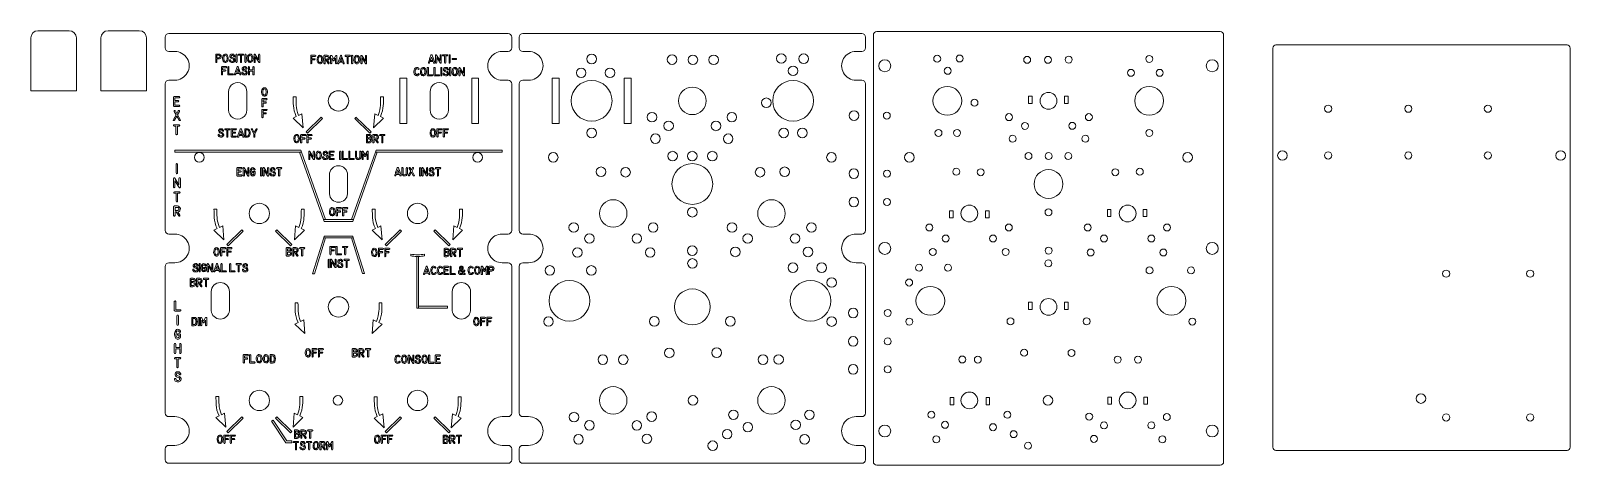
# Model space of a CAD drawing. Header units: millimetres. Extents: x -202 to 440, y -81 to 100.
import ezdxf

# ---------------------------------------------------------------- set-up
doc = ezdxf.new("R2010")
doc.units = ezdxf.units.MM
doc.header["$MEASUREMENT"] = 0
for name, color, linetype in [('Cut', 7, 'Continuous'), ('Engrave', 7, 'Continuous'), ('LED', 7, 'Continuous')]:
    doc.layers.add(name, color=color, linetype=linetype)

msp = doc.modelspace()

# ---------------------------------------------------------------- linework, layer by layer
at = {"layer": 'Cut', "color": 250, "lineweight": 9}
for points, knots in [([(-201.6236, 75.3023), (-201.6236, 75.3023), (-182.6236, 75.3023), (-182.6236, 75.3023), (-182.6236, 75.3023), (-182.6236, 75.3023), (-182.6236, 97.3023), (-182.6236, 97.3023), (-182.6236, 97.3023), (-182.6236, 98.9522), (-183.9736, 100.3022), (-185.6236, 100.3022), (-185.6236, 100.3022), (-185.6236, 100.3022), (-198.6236, 100.3022), (-198.6236, 100.3022), (-198.6236, 100.3022), (-200.2736, 100.3022), (-201.6236, 98.9522), (-201.6236, 97.3023), (-201.6236, 97.3023), (-201.6236, 97.3023), (-201.6236, 75.3023), (-201.6236, 75.3023)], [0, 0, 0, 0, 0.14285714, 0.14285714, 0.14285714, 0.14285714, 0.28571429, 0.28571429, 0.28571429, 0.28571429, 0.42857143, 0.42857143, 0.42857143, 0.42857143, 0.57142857, 0.57142857, 0.57142857, 0.57142857, 0.71428571, 0.71428571, 0.71428571, 0.71428571, 1, 1, 1, 1]), ([(-172.3934, 75.3023), (-172.3934, 75.3023), (-153.3934, 75.3023), (-153.3934, 75.3023), (-153.3934, 75.3023), (-153.3934, 75.3023), (-153.3934, 97.3023), (-153.3934, 97.3023), (-153.3934, 97.3023), (-153.3934, 98.9522), (-154.7434, 100.3022), (-156.3934, 100.3022), (-156.3934, 100.3022), (-156.3934, 100.3022), (-169.3934, 100.3022), (-169.3934, 100.3022), (-169.3934, 100.3022), (-171.0434, 100.3022), (-172.3934, 98.9522), (-172.3934, 97.3023), (-172.3934, 97.3023), (-172.3934, 97.3023), (-172.3934, 75.3023), (-172.3934, 75.3023)], [0, 0, 0, 0, 0.14285714, 0.14285714, 0.14285714, 0.14285714, 0.28571429, 0.28571429, 0.28571429, 0.28571429, 0.42857143, 0.42857143, 0.42857143, 0.42857143, 0.57142857, 0.57142857, 0.57142857, 0.57142857, 0.71428571, 0.71428571, 0.71428571, 0.71428571, 1, 1, 1, 1]), ([(-1.0952, 97.6658), (-1.0954, 98.0639), (-1.2538, 98.4456), (-1.5355, 98.7269), (-1.5355, 98.7269), (-1.8171, 99.0082), (-2.1971, 99.1661), (-2.5952, 99.1658), (-2.5952, 99.1658), (-2.5952, 99.1658), (-144.0452, 99.1658), (-144.0452, 99.1658), (-144.0452, 99.1658), (-144.4432, 99.1656), (-144.8249, 99.0072), (-145.1062, 98.7255), (-145.1062, 98.7255), (-145.3875, 98.4439), (-145.5454, 98.0639), (-145.5452, 97.6658), (-145.5452, 97.6658), (-145.5452, 97.6658), (-145.5452, 93.1783), (-145.5452, 93.1783), (-145.5452, 93.1783), (-145.5449, 92.7802), (-145.3865, 92.3986), (-145.1049, 92.1173), (-145.1049, 92.1173), (-144.8232, 91.836), (-144.4432, 91.6781), (-144.0452, 91.6783), (-144.0452, 91.6783), (-144.0452, 91.6783), (-141.5827, 91.6783), (-141.5827, 91.6783), (-141.5827, 91.6783), (-139.4391, 91.6783), (-137.4583, 90.5347), (-136.3865, 88.6783), (-136.3865, 88.6783), (-135.3147, 86.8219), (-135.3147, 84.5347), (-136.3865, 82.6783), (-136.3865, 82.6783), (-137.4583, 80.8219), (-139.4391, 79.6783), (-141.5827, 79.6783), (-141.5827, 79.6783), (-141.5827, 79.6783), (-144.0452, 79.6783), (-144.0452, 79.6783), (-144.0452, 79.6783), (-144.4432, 79.6781), (-144.8249, 79.5197), (-145.1062, 79.238), (-145.1062, 79.238), (-145.3875, 78.9564), (-145.5454, 78.5764), (-145.5452, 78.1783), (-145.5452, 78.1783), (-145.5452, 78.1783), (-145.5452, 16.9783), (-145.5452, 16.9783), (-145.5452, 16.9783), (-145.5449, 16.5802), (-145.3865, 16.1986), (-145.1049, 15.9173), (-145.1049, 15.9173), (-144.8232, 15.636), (-144.4432, 15.4781), (-144.0452, 15.4783), (-144.0452, 15.4783), (-144.0452, 15.4783), (-141.5827, 15.4783), (-141.5827, 15.4783), (-141.5827, 15.4783), (-139.4391, 15.4783), (-137.4583, 14.3347), (-136.3865, 12.4783), (-136.3865, 12.4783), (-135.3147, 10.6219), (-135.3147, 8.3347), (-136.3865, 6.4783), (-136.3865, 6.4783), (-137.4583, 4.6219), (-139.4391, 3.4783), (-141.5827, 3.4783), (-141.5827, 3.4783), (-141.5827, 3.4783), (-144.0452, 3.4783), (-144.0452, 3.4783), (-144.0452, 3.4783), (-144.4432, 3.4781), (-144.8249, 3.3197), (-145.1062, 3.038), (-145.1062, 3.038), (-145.3875, 2.7564), (-145.5454, 2.3764), (-145.5452, 1.9783), (-145.5452, 1.9783), (-145.5452, 1.9783), (-145.5452, -59.2217), (-145.5452, -59.2217), (-145.5452, -59.2217), (-145.5449, -59.6198), (-145.3865, -60.0014), (-145.1049, -60.2827), (-145.1049, -60.2827), (-144.8232, -60.564), (-144.4432, -60.7219), (-144.0452, -60.7217), (-144.0452, -60.7217), (-144.0452, -60.7217), (-141.5827, -60.7217), (-141.5827, -60.7217), (-141.5827, -60.7217), (-139.4391, -60.7217), (-137.4583, -61.8653), (-136.3865, -63.7217), (-136.3865, -63.7217), (-135.3147, -65.5781), (-135.3147, -67.8653), (-136.3865, -69.7217), (-136.3865, -69.7217), (-137.4583, -71.5781), (-139.4391, -72.7217), (-141.5827, -72.7217), (-141.5827, -72.7217), (-141.5827, -72.7217), (-144.0452, -72.7217), (-144.0452, -72.7217), (-144.0452, -72.7217), (-144.4432, -72.7219), (-144.8249, -72.8803), (-145.1062, -73.162), (-145.1062, -73.162), (-145.3875, -73.4436), (-145.5454, -73.8236), (-145.5452, -74.2217), (-145.5452, -74.2217), (-145.5452, -74.2217), (-145.5452, -78.7092), (-145.5452, -78.7092), (-145.5452, -78.7092), (-145.5449, -79.1073), (-145.3865, -79.4889), (-145.1049, -79.7702), (-145.1049, -79.7702), (-144.8232, -80.0515), (-144.4432, -80.2094), (-144.0452, -80.2092), (-144.0452, -80.2092), (-144.0452, -80.2092), (-2.5952, -80.2092), (-2.5952, -80.2092), (-2.5952, -80.2092), (-2.1971, -80.2089), (-1.8154, -80.0505), (-1.5341, -79.7689), (-1.5341, -79.7689), (-1.2528, -79.4872), (-1.0949, -79.1073), (-1.0952, -78.7092), (-1.0952, -78.7092), (-1.0952, -78.7092), (-1.0952, -74.2217), (-1.0952, -74.2217), (-1.0952, -74.2217), (-1.0954, -73.8236), (-1.2538, -73.4419), (-1.5355, -73.1606), (-1.5355, -73.1606), (-1.8171, -72.8793), (-2.1971, -72.7214), (-2.5952, -72.7217), (-2.5952, -72.7217), (-2.5952, -72.7217), (-5.0577, -72.7217), (-5.0577, -72.7217), (-5.0577, -72.7217), (-7.2013, -72.7217), (-9.182, -71.5781), (-10.2538, -69.7217), (-10.2538, -69.7217), (-11.3256, -67.8653), (-11.3256, -65.5781), (-10.2538, -63.7217), (-10.2538, -63.7217), (-9.182, -61.8653), (-7.2013, -60.7217), (-5.0577, -60.7217), (-5.0577, -60.7217), (-5.0577, -60.7217), (-2.5952, -60.7217), (-2.5952, -60.7217), (-2.5952, -60.7217), (-2.1971, -60.7214), (-1.8154, -60.563), (-1.5341, -60.2814), (-1.5341, -60.2814), (-1.2528, -59.9997), (-1.0949, -59.6198), (-1.0952, -59.2217), (-1.0952, -59.2217), (-1.0952, -59.2217), (-1.0952, 1.9783), (-1.0952, 1.9783), (-1.0952, 1.9783), (-1.0954, 2.3764), (-1.2538, 2.7581), (-1.5355, 3.0394), (-1.5355, 3.0394), (-1.8171, 3.3207), (-2.1971, 3.4786), (-2.5952, 3.4783), (-2.5952, 3.4783), (-2.5952, 3.4783), (-5.0577, 3.4783), (-5.0577, 3.4783), (-5.0577, 3.4783), (-7.2013, 3.4783), (-9.182, 4.6219), (-10.2538, 6.4783), (-10.2538, 6.4783), (-11.3256, 8.3347), (-11.3256, 10.6219), (-10.2538, 12.4783), (-10.2538, 12.4783), (-9.182, 14.3347), (-7.2013, 15.4783), (-5.0577, 15.4783), (-5.0577, 15.4783), (-5.0577, 15.4783), (-2.5952, 15.4783), (-2.5952, 15.4783), (-2.5952, 15.4783), (-2.1971, 15.4786), (-1.8154, 15.637), (-1.5341, 15.9186), (-1.5341, 15.9186), (-1.2528, 16.2003), (-1.0949, 16.5802), (-1.0952, 16.9783), (-1.0952, 16.9783), (-1.0952, 16.9783), (-1.0952, 78.1783), (-1.0952, 78.1783), (-1.0952, 78.1783), (-1.0954, 78.5764), (-1.2538, 78.9581), (-1.5355, 79.2394), (-1.5355, 79.2394), (-1.8171, 79.5207), (-2.1971, 79.6786), (-2.5952, 79.6783), (-2.5952, 79.6783), (-2.5952, 79.6783), (-5.0577, 79.6783), (-5.0577, 79.6783), (-5.0577, 79.6783), (-7.2013, 79.6783), (-9.182, 80.8219), (-10.2538, 82.6783), (-10.2538, 82.6783), (-11.3256, 84.5347), (-11.3256, 86.8219), (-10.2538, 88.6783), (-10.2538, 88.6783), (-9.182, 90.5347), (-7.2013, 91.6783), (-5.0577, 91.6783), (-5.0577, 91.6783), (-5.0577, 91.6783), (-2.5952, 91.6783), (-2.5952, 91.6783), (-2.5952, 91.6783), (-2.1971, 91.6786), (-1.8154, 91.837), (-1.5341, 92.1186), (-1.5341, 92.1186), (-1.2528, 92.4003), (-1.0949, 92.7802), (-1.0952, 93.1783), (-1.0952, 93.1783), (-1.0952, 93.1783), (-1.0952, 97.6658), (-1.0952, 97.6658)], [0, 0, 0, 0, 0.01369863, 0.01369863, 0.01369863, 0.01369863, 0.02739726, 0.02739726, 0.02739726, 0.02739726, 0.04109589, 0.04109589, 0.04109589, 0.04109589, 0.05479452, 0.05479452, 0.05479452, 0.05479452, 0.06849315, 0.06849315, 0.06849315, 0.06849315, 0.08219178, 0.08219178, 0.08219178, 0.08219178, 0.09589041, 0.09589041, 0.09589041, 0.09589041, 0.10958904, 0.10958904, 0.10958904, 0.10958904, 0.12328767, 0.12328767, 0.12328767, 0.12328767, 0.1369863, 0.1369863, 0.1369863, 0.1369863, 0.15068493, 0.15068493, 0.15068493, 0.15068493, 0.16438356, 0.16438356, 0.16438356, 0.16438356, 0.17808219, 0.17808219, 0.17808219, 0.17808219, 0.19178082, 0.19178082, 0.19178082, 0.19178082, 0.20547945, 0.20547945, 0.20547945, 0.20547945, 0.21917808, 0.21917808, 0.21917808, 0.21917808, 0.23287671, 0.23287671, 0.23287671, 0.23287671, 0.24657534, 0.24657534, 0.24657534, 0.24657534, 0.26027397, 0.26027397, 0.26027397, 0.26027397, 0.2739726, 0.2739726, 0.2739726, 0.2739726, 0.28767123, 0.28767123, 0.28767123, 0.28767123, 0.30136986, 0.30136986, 0.30136986, 0.30136986, 0.31506849, 0.31506849, 0.31506849, 0.31506849, 0.32876712, 0.32876712, 0.32876712, 0.32876712, 0.34246575, 0.34246575, 0.34246575, 0.34246575, 0.35616438, 0.35616438, 0.35616438, 0.35616438, 0.36986301, 0.36986301, 0.36986301, 0.36986301, 0.38356164, 0.38356164, 0.38356164, 0.38356164, 0.39726027, 0.39726027, 0.39726027, 0.39726027, 0.4109589, 0.4109589, 0.4109589, 0.4109589, 0.42465753, 0.42465753, 0.42465753, 0.42465753, 0.43835616, 0.43835616, 0.43835616, 0.43835616, 0.45205479, 0.45205479, 0.45205479, 0.45205479, 0.46575342, 0.46575342, 0.46575342, 0.46575342, 0.47945205, 0.47945205, 0.47945205, 0.47945205, 0.49315068, 0.49315068, 0.49315068, 0.49315068, 0.50684932, 0.50684932, 0.50684932, 0.50684932, 0.52054795, 0.52054795, 0.52054795, 0.52054795, 0.53424658, 0.53424658, 0.53424658, 0.53424658, 0.54794521, 0.54794521, 0.54794521, 0.54794521, 0.56164384, 0.56164384, 0.56164384, 0.56164384, 0.57534247, 0.57534247, 0.57534247, 0.57534247, 0.5890411, 0.5890411, 0.5890411, 0.5890411, 0.60273973, 0.60273973, 0.60273973, 0.60273973, 0.61643836, 0.61643836, 0.61643836, 0.61643836, 0.63013699, 0.63013699, 0.63013699, 0.63013699, 0.64383562, 0.64383562, 0.64383562, 0.64383562, 0.65753425, 0.65753425, 0.65753425, 0.65753425, 0.67123288, 0.67123288, 0.67123288, 0.67123288, 0.68493151, 0.68493151, 0.68493151, 0.68493151, 0.69863014, 0.69863014, 0.69863014, 0.69863014, 0.71232877, 0.71232877, 0.71232877, 0.71232877, 0.7260274, 0.7260274, 0.7260274, 0.7260274, 0.73972603, 0.73972603, 0.73972603, 0.73972603, 0.75342466, 0.75342466, 0.75342466, 0.75342466, 0.76712329, 0.76712329, 0.76712329, 0.76712329, 0.78082192, 0.78082192, 0.78082192, 0.78082192, 0.79452055, 0.79452055, 0.79452055, 0.79452055, 0.80821918, 0.80821918, 0.80821918, 0.80821918, 0.82191781, 0.82191781, 0.82191781, 0.82191781, 0.83561644, 0.83561644, 0.83561644, 0.83561644, 0.84931507, 0.84931507, 0.84931507, 0.84931507, 0.8630137, 0.8630137, 0.8630137, 0.8630137, 0.87671233, 0.87671233, 0.87671233, 0.87671233, 0.89041096, 0.89041096, 0.89041096, 0.89041096, 0.90410959, 0.90410959, 0.90410959, 0.90410959, 0.91780822, 0.91780822, 0.91780822, 0.91780822, 0.93150685, 0.93150685, 0.93150685, 0.93150685, 0.94520548, 0.94520548, 0.94520548, 0.94520548, 0.95890411, 0.95890411, 0.95890411, 0.95890411, 0.97260274, 0.97260274, 0.97260274, 0.97260274, 1, 1, 1, 1]), ([(2.0048, 97.6658), (2.005, 98.0639), (2.1634, 98.4456), (2.4451, 98.7269), (2.4451, 98.7269), (2.7267, 99.0082), (3.1067, 99.1661), (3.5048, 99.1658), (3.5048, 99.1658), (3.5048, 99.1658), (144.9548, 99.1658), (144.9548, 99.1658), (144.9548, 99.1658), (145.3528, 99.1656), (145.7345, 99.0072), (146.0158, 98.7255), (146.0158, 98.7255), (146.2971, 98.4439), (146.455, 98.0639), (146.4548, 97.6658), (146.4548, 97.6658), (146.4548, 97.6658), (146.4548, 93.1783), (146.4548, 93.1783), (146.4548, 93.1783), (146.4545, 92.7802), (146.2961, 92.3986), (146.0145, 92.1173), (146.0145, 92.1173), (145.7328, 91.836), (145.3528, 91.6781), (144.9548, 91.6783), (144.9548, 91.6783), (144.9548, 91.6783), (142.4923, 91.6783), (142.4923, 91.6783), (142.4923, 91.6783), (140.3487, 91.6783), (138.3679, 90.5347), (137.2961, 88.6783), (137.2961, 88.6783), (136.2243, 86.8219), (136.2243, 84.5347), (137.2961, 82.6783), (137.2961, 82.6783), (138.3679, 80.8219), (140.3487, 79.6783), (142.4923, 79.6783), (142.4923, 79.6783), (142.4923, 79.6783), (144.9548, 79.6783), (144.9548, 79.6783), (144.9548, 79.6783), (145.3528, 79.6781), (145.7345, 79.5197), (146.0158, 79.238), (146.0158, 79.238), (146.2971, 78.9564), (146.455, 78.5764), (146.4548, 78.1783), (146.4548, 78.1783), (146.4548, 78.1783), (146.4548, 16.9783), (146.4548, 16.9783), (146.4548, 16.9783), (146.4545, 16.5802), (146.2961, 16.1986), (146.0145, 15.9173), (146.0145, 15.9173), (145.7328, 15.636), (145.3528, 15.4781), (144.9548, 15.4783), (144.9548, 15.4783), (144.9548, 15.4783), (142.4923, 15.4783), (142.4923, 15.4783), (142.4923, 15.4783), (140.3487, 15.4783), (138.3679, 14.3347), (137.2961, 12.4783), (137.2961, 12.4783), (136.2243, 10.6219), (136.2243, 8.3347), (137.2961, 6.4783), (137.2961, 6.4783), (138.3679, 4.6219), (140.3487, 3.4783), (142.4923, 3.4783), (142.4923, 3.4783), (142.4923, 3.4783), (144.9548, 3.4783), (144.9548, 3.4783), (144.9548, 3.4783), (145.3528, 3.4781), (145.7345, 3.3197), (146.0158, 3.038), (146.0158, 3.038), (146.2971, 2.7564), (146.455, 2.3764), (146.4548, 1.9783), (146.4548, 1.9783), (146.4548, 1.9783), (146.4548, -59.2217), (146.4548, -59.2217), (146.4548, -59.2217), (146.4545, -59.6198), (146.2961, -60.0014), (146.0145, -60.2827), (146.0145, -60.2827), (145.7328, -60.564), (145.3528, -60.7219), (144.9548, -60.7217), (144.9548, -60.7217), (144.9548, -60.7217), (142.4923, -60.7217), (142.4923, -60.7217), (142.4923, -60.7217), (140.3487, -60.7217), (138.3679, -61.8653), (137.2961, -63.7217), (137.2961, -63.7217), (136.2243, -65.5781), (136.2243, -67.8653), (137.2961, -69.7217), (137.2961, -69.7217), (138.3679, -71.5781), (140.3487, -72.7217), (142.4923, -72.7217), (142.4923, -72.7217), (142.4923, -72.7217), (144.9548, -72.7217), (144.9548, -72.7217), (144.9548, -72.7217), (145.3528, -72.7219), (145.7345, -72.8803), (146.0158, -73.162), (146.0158, -73.162), (146.2971, -73.4436), (146.455, -73.8236), (146.4548, -74.2217), (146.4548, -74.2217), (146.4548, -74.2217), (146.4548, -78.7092), (146.4548, -78.7092), (146.4548, -78.7092), (146.4545, -79.1073), (146.2961, -79.4889), (146.0145, -79.7702), (146.0145, -79.7702), (145.7328, -80.0515), (145.3528, -80.2094), (144.9548, -80.2092), (144.9548, -80.2092), (144.9548, -80.2092), (3.5048, -80.2092), (3.5048, -80.2092), (3.5048, -80.2092), (3.1067, -80.2089), (2.725, -80.0505), (2.4437, -79.7689), (2.4437, -79.7689), (2.1624, -79.4872), (2.0045, -79.1073), (2.0048, -78.7092), (2.0048, -78.7092), (2.0048, -78.7092), (2.0048, -74.2217), (2.0048, -74.2217), (2.0048, -74.2217), (2.005, -73.8236), (2.1634, -73.4419), (2.4451, -73.1606), (2.4451, -73.1606), (2.7267, -72.8793), (3.1067, -72.7214), (3.5048, -72.7217), (3.5048, -72.7217), (3.5048, -72.7217), (5.9673, -72.7217), (5.9673, -72.7217), (5.9673, -72.7217), (8.1109, -72.7217), (10.0916, -71.5781), (11.1634, -69.7217), (11.1634, -69.7217), (12.2352, -67.8653), (12.2352, -65.5781), (11.1634, -63.7217), (11.1634, -63.7217), (10.0916, -61.8653), (8.1109, -60.7217), (5.9673, -60.7217), (5.9673, -60.7217), (5.9673, -60.7217), (3.5048, -60.7217), (3.5048, -60.7217), (3.5048, -60.7217), (3.1067, -60.7214), (2.725, -60.563), (2.4437, -60.2814), (2.4437, -60.2814), (2.1624, -59.9997), (2.0045, -59.6198), (2.0048, -59.2217), (2.0048, -59.2217), (2.0048, -59.2217), (2.0048, 1.9783), (2.0048, 1.9783), (2.0048, 1.9783), (2.005, 2.3764), (2.1634, 2.7581), (2.4451, 3.0394), (2.4451, 3.0394), (2.7267, 3.3207), (3.1067, 3.4786), (3.5048, 3.4783), (3.5048, 3.4783), (3.5048, 3.4783), (5.9673, 3.4783), (5.9673, 3.4783), (5.9673, 3.4783), (8.1109, 3.4783), (10.0916, 4.6219), (11.1634, 6.4783), (11.1634, 6.4783), (12.2352, 8.3347), (12.2352, 10.6219), (11.1634, 12.4783), (11.1634, 12.4783), (10.0916, 14.3347), (8.1109, 15.4783), (5.9673, 15.4783), (5.9673, 15.4783), (5.9673, 15.4783), (3.5048, 15.4783), (3.5048, 15.4783), (3.5048, 15.4783), (3.1067, 15.4786), (2.725, 15.637), (2.4437, 15.9186), (2.4437, 15.9186), (2.1624, 16.2003), (2.0045, 16.5802), (2.0048, 16.9783), (2.0048, 16.9783), (2.0048, 16.9783), (2.0048, 78.1783), (2.0048, 78.1783), (2.0048, 78.1783), (2.005, 78.5764), (2.1634, 78.9581), (2.4451, 79.2394), (2.4451, 79.2394), (2.7267, 79.5207), (3.1067, 79.6786), (3.5048, 79.6783), (3.5048, 79.6783), (3.5048, 79.6783), (5.9673, 79.6783), (5.9673, 79.6783), (5.9673, 79.6783), (8.1109, 79.6783), (10.0916, 80.8219), (11.1634, 82.6783), (11.1634, 82.6783), (12.2352, 84.5347), (12.2352, 86.8219), (11.1634, 88.6783), (11.1634, 88.6783), (10.0916, 90.5347), (8.1109, 91.6783), (5.9673, 91.6783), (5.9673, 91.6783), (5.9673, 91.6783), (3.5048, 91.6783), (3.5048, 91.6783), (3.5048, 91.6783), (3.1067, 91.6786), (2.725, 91.837), (2.4437, 92.1186), (2.4437, 92.1186), (2.1624, 92.4003), (2.0045, 92.7802), (2.0048, 93.1783), (2.0048, 93.1783), (2.0048, 93.1783), (2.0048, 97.6658), (2.0048, 97.6658)], [0, 0, 0, 0, 0.01369863, 0.01369863, 0.01369863, 0.01369863, 0.02739726, 0.02739726, 0.02739726, 0.02739726, 0.04109589, 0.04109589, 0.04109589, 0.04109589, 0.05479452, 0.05479452, 0.05479452, 0.05479452, 0.06849315, 0.06849315, 0.06849315, 0.06849315, 0.08219178, 0.08219178, 0.08219178, 0.08219178, 0.09589041, 0.09589041, 0.09589041, 0.09589041, 0.10958904, 0.10958904, 0.10958904, 0.10958904, 0.12328767, 0.12328767, 0.12328767, 0.12328767, 0.1369863, 0.1369863, 0.1369863, 0.1369863, 0.15068493, 0.15068493, 0.15068493, 0.15068493, 0.16438356, 0.16438356, 0.16438356, 0.16438356, 0.17808219, 0.17808219, 0.17808219, 0.17808219, 0.19178082, 0.19178082, 0.19178082, 0.19178082, 0.20547945, 0.20547945, 0.20547945, 0.20547945, 0.21917808, 0.21917808, 0.21917808, 0.21917808, 0.23287671, 0.23287671, 0.23287671, 0.23287671, 0.24657534, 0.24657534, 0.24657534, 0.24657534, 0.26027397, 0.26027397, 0.26027397, 0.26027397, 0.2739726, 0.2739726, 0.2739726, 0.2739726, 0.28767123, 0.28767123, 0.28767123, 0.28767123, 0.30136986, 0.30136986, 0.30136986, 0.30136986, 0.31506849, 0.31506849, 0.31506849, 0.31506849, 0.32876712, 0.32876712, 0.32876712, 0.32876712, 0.34246575, 0.34246575, 0.34246575, 0.34246575, 0.35616438, 0.35616438, 0.35616438, 0.35616438, 0.36986301, 0.36986301, 0.36986301, 0.36986301, 0.38356164, 0.38356164, 0.38356164, 0.38356164, 0.39726027, 0.39726027, 0.39726027, 0.39726027, 0.4109589, 0.4109589, 0.4109589, 0.4109589, 0.42465753, 0.42465753, 0.42465753, 0.42465753, 0.43835616, 0.43835616, 0.43835616, 0.43835616, 0.45205479, 0.45205479, 0.45205479, 0.45205479, 0.46575342, 0.46575342, 0.46575342, 0.46575342, 0.47945205, 0.47945205, 0.47945205, 0.47945205, 0.49315068, 0.49315068, 0.49315068, 0.49315068, 0.50684932, 0.50684932, 0.50684932, 0.50684932, 0.52054795, 0.52054795, 0.52054795, 0.52054795, 0.53424658, 0.53424658, 0.53424658, 0.53424658, 0.54794521, 0.54794521, 0.54794521, 0.54794521, 0.56164384, 0.56164384, 0.56164384, 0.56164384, 0.57534247, 0.57534247, 0.57534247, 0.57534247, 0.5890411, 0.5890411, 0.5890411, 0.5890411, 0.60273973, 0.60273973, 0.60273973, 0.60273973, 0.61643836, 0.61643836, 0.61643836, 0.61643836, 0.63013699, 0.63013699, 0.63013699, 0.63013699, 0.64383562, 0.64383562, 0.64383562, 0.64383562, 0.65753425, 0.65753425, 0.65753425, 0.65753425, 0.67123288, 0.67123288, 0.67123288, 0.67123288, 0.68493151, 0.68493151, 0.68493151, 0.68493151, 0.69863014, 0.69863014, 0.69863014, 0.69863014, 0.71232877, 0.71232877, 0.71232877, 0.71232877, 0.7260274, 0.7260274, 0.7260274, 0.7260274, 0.73972603, 0.73972603, 0.73972603, 0.73972603, 0.75342466, 0.75342466, 0.75342466, 0.75342466, 0.76712329, 0.76712329, 0.76712329, 0.76712329, 0.78082192, 0.78082192, 0.78082192, 0.78082192, 0.79452055, 0.79452055, 0.79452055, 0.79452055, 0.80821918, 0.80821918, 0.80821918, 0.80821918, 0.82191781, 0.82191781, 0.82191781, 0.82191781, 0.83561644, 0.83561644, 0.83561644, 0.83561644, 0.84931507, 0.84931507, 0.84931507, 0.84931507, 0.8630137, 0.8630137, 0.8630137, 0.8630137, 0.87671233, 0.87671233, 0.87671233, 0.87671233, 0.89041096, 0.89041096, 0.89041096, 0.89041096, 0.90410959, 0.90410959, 0.90410959, 0.90410959, 0.91780822, 0.91780822, 0.91780822, 0.91780822, 0.93150685, 0.93150685, 0.93150685, 0.93150685, 0.94520548, 0.94520548, 0.94520548, 0.94520548, 0.95890411, 0.95890411, 0.95890411, 0.95890411, 0.97260274, 0.97260274, 0.97260274, 0.97260274, 1, 1, 1, 1]), ([(149.7166, -79.5092), (149.7168, -79.9073), (149.8752, -80.289), (150.1569, -80.5703), (150.1569, -80.5703), (150.4385, -80.8516), (150.8185, -81.0095), (151.2166, -81.0092), (151.2166, -81.0092), (151.2166, -81.0092), (294.2666, -81.0092), (294.2666, -81.0092), (294.2666, -81.0092), (294.6646, -81.009), (295.0463, -80.8506), (295.3276, -80.5689), (295.3276, -80.5689), (295.6089, -80.2873), (295.7668, -79.9073), (295.7666, -79.5092), (295.7666, -79.5092), (295.7666, -79.5092), (295.7666, 98.4658), (295.7666, 98.4658), (295.7666, 98.4658), (295.7663, 98.8639), (295.6079, 99.2455), (295.3263, 99.5268), (295.3263, 99.5268), (295.0446, 99.8081), (294.6646, 99.966), (294.2666, 99.9658), (294.2666, 99.9658), (294.2666, 99.9658), (151.2166, 99.9658), (151.2166, 99.9658), (151.2166, 99.9658), (150.8185, 99.9655), (150.4368, 99.8071), (150.1555, 99.5255), (150.1555, 99.5255), (149.8742, 99.2438), (149.7163, 98.8639), (149.7166, 98.4658), (149.7166, 98.4658), (149.7166, 98.4658), (149.7166, -79.5092), (149.7166, -79.5092)], [0, 0, 0, 0, 0.07692308, 0.07692308, 0.07692308, 0.07692308, 0.15384615, 0.15384615, 0.15384615, 0.15384615, 0.23076923, 0.23076923, 0.23076923, 0.23076923, 0.30769231, 0.30769231, 0.30769231, 0.30769231, 0.38461538, 0.38461538, 0.38461538, 0.38461538, 0.46153846, 0.46153846, 0.46153846, 0.46153846, 0.53846154, 0.53846154, 0.53846154, 0.53846154, 0.61538462, 0.61538462, 0.61538462, 0.61538462, 0.69230769, 0.69230769, 0.69230769, 0.69230769, 0.76923077, 0.76923077, 0.76923077, 0.76923077, 0.84615385, 0.84615385, 0.84615385, 0.84615385, 1, 1, 1, 1]), ([(316.2841, -73.4902), (316.2843, -73.8627), (316.4187, -74.2198), (316.6579, -74.483), (316.6579, -74.483), (316.897, -74.7462), (317.2196, -74.894), (317.5576, -74.8937), (317.5576, -74.8937), (317.5576, -74.8937), (439.0104, -74.8937), (439.0104, -74.8937), (439.0104, -74.8937), (439.3483, -74.8935), (439.6724, -74.7453), (439.9112, -74.4817), (439.9112, -74.4817), (440.15, -74.2182), (440.2841, -73.8627), (440.2839, -73.4902), (440.2839, -73.4902), (440.2839, -73.4902), (440.2839, 93.036), (440.2839, 93.036), (440.2839, 93.036), (440.2837, 93.4085), (440.1492, 93.7655), (439.9101, 94.0287), (439.9101, 94.0287), (439.6709, 94.292), (439.3483, 94.4397), (439.0104, 94.4395), (439.0104, 94.4395), (439.0104, 94.4395), (317.5576, 94.4395), (317.5576, 94.4395), (317.5576, 94.4395), (317.2196, 94.4392), (316.8955, 94.291), (316.6567, 94.0275), (316.6567, 94.0275), (316.4179, 93.764), (316.2838, 93.4085), (316.2841, 93.036), (316.2841, 93.036), (316.2841, 93.036), (316.2841, -73.4902), (316.2841, -73.4902)], [0, 0, 0, 0, 0.07692308, 0.07692308, 0.07692308, 0.07692308, 0.15384615, 0.15384615, 0.15384615, 0.15384615, 0.23076923, 0.23076923, 0.23076923, 0.23076923, 0.30769231, 0.30769231, 0.30769231, 0.30769231, 0.38461538, 0.38461538, 0.38461538, 0.38461538, 0.46153846, 0.46153846, 0.46153846, 0.46153846, 0.53846154, 0.53846154, 0.53846154, 0.53846154, 0.61538462, 0.61538462, 0.61538462, 0.61538462, 0.69230769, 0.69230769, 0.69230769, 0.69230769, 0.76923077, 0.76923077, 0.76923077, 0.76923077, 0.84615385, 0.84615385, 0.84615385, 0.84615385, 1, 1, 1, 1]), ([(154.4791, 83.1783), (155.8598, 83.1783), (156.9791, 84.2975), (156.9791, 85.6783), (156.9791, 85.6783), (156.9791, 87.059), (155.8598, 88.1783), (154.4791, 88.1783), (154.4791, 88.1783), (153.0984, 88.1783), (151.9791, 87.059), (151.9791, 85.6783), (151.9791, 85.6783), (151.9791, 84.2976), (153.0983, 83.1783), (154.4791, 83.1783)], [0, 0, 0, 0, 0.2, 0.2, 0.2, 0.2, 0.4, 0.4, 0.4, 0.4, 0.6, 0.6, 0.6, 0.6, 1, 1, 1, 1]), ([(291.0041, 83.1783), (292.3848, 83.1783), (293.5041, 84.2975), (293.5041, 85.6783), (293.5041, 85.6783), (293.5041, 87.059), (292.3848, 88.1783), (291.0041, 88.1783), (291.0041, 88.1783), (289.6234, 88.1783), (288.5041, 87.059), (288.5041, 85.6783), (288.5041, 85.6783), (288.5041, 84.2976), (289.6233, 83.1783), (291.0041, 83.1783)], [0, 0, 0, 0, 0.2, 0.2, 0.2, 0.2, 0.4, 0.4, 0.4, 0.4, 0.6, 0.6, 0.6, 0.6, 1, 1, 1, 1]), ([(-119.1302, 67.2421), (-119.1302, 67.2421), (-119.1302, 74.8621), (-119.1302, 74.8621), (-119.1302, 74.8621), (-119.1302, 76.2233), (-118.404, 77.4811), (-117.2252, 78.1616), (-117.2252, 78.1616), (-116.0464, 78.8422), (-114.594, 78.8422), (-113.4152, 78.1616), (-113.4152, 78.1616), (-112.2364, 77.4811), (-111.5102, 76.2233), (-111.5102, 74.8621), (-111.5102, 74.8621), (-111.5102, 74.8621), (-111.5102, 67.2421), (-111.5102, 67.2421), (-111.5102, 67.2421), (-111.5102, 65.8809), (-112.2364, 64.6231), (-113.4152, 63.9425), (-113.4152, 63.9425), (-114.594, 63.2619), (-116.0464, 63.2619), (-117.2252, 63.9425), (-117.2252, 63.9425), (-118.404, 64.6231), (-119.1302, 65.8809), (-119.1302, 67.2421)], [0, 0, 0, 0, 0.11111111, 0.11111111, 0.11111111, 0.11111111, 0.22222222, 0.22222222, 0.22222222, 0.22222222, 0.33333333, 0.33333333, 0.33333333, 0.33333333, 0.44444444, 0.44444444, 0.44444444, 0.44444444, 0.55555556, 0.55555556, 0.55555556, 0.55555556, 0.66666667, 0.66666667, 0.66666667, 0.66666667, 0.77777778, 0.77777778, 0.77777778, 0.77777778, 1, 1, 1, 1]), ([(-44.8702, 61.602), (-44.8702, 61.602), (-47.7702, 61.602), (-47.7702, 61.602), (-47.7702, 61.602), (-47.7702, 61.602), (-47.7702, 80.502), (-47.7702, 80.502), (-47.7702, 80.502), (-47.7702, 80.502), (-44.8702, 80.502), (-44.8702, 80.502), (-44.8702, 80.502), (-44.8702, 80.502), (-44.8702, 61.602), (-44.8702, 61.602)], [0, 0, 0, 0, 0.2, 0.2, 0.2, 0.2, 0.4, 0.4, 0.4, 0.4, 0.6, 0.6, 0.6, 0.6, 1, 1, 1, 1]), ([(-35.1302, 67.2421), (-35.1302, 67.2421), (-35.1302, 74.8621), (-35.1302, 74.8621), (-35.1302, 74.8621), (-35.1302, 76.2233), (-34.404, 77.481), (-33.2252, 78.1616), (-33.2252, 78.1616), (-32.0464, 78.8422), (-30.594, 78.8422), (-29.4152, 78.1616), (-29.4152, 78.1616), (-28.2364, 77.4811), (-27.5102, 76.2233), (-27.5102, 74.8621), (-27.5102, 74.8621), (-27.5102, 74.8621), (-27.5102, 67.2421), (-27.5102, 67.2421), (-27.5102, 67.2421), (-27.5102, 65.8809), (-28.2364, 64.6231), (-29.4152, 63.9425), (-29.4152, 63.9425), (-30.594, 63.2619), (-32.0464, 63.2619), (-33.2252, 63.9425), (-33.2252, 63.9425), (-34.404, 64.6231), (-35.1302, 65.8809), (-35.1302, 67.2421)], [0, 0, 0, 0, 0.11111111, 0.11111111, 0.11111111, 0.11111111, 0.22222222, 0.22222222, 0.22222222, 0.22222222, 0.33333333, 0.33333333, 0.33333333, 0.33333333, 0.44444444, 0.44444444, 0.44444444, 0.44444444, 0.55555556, 0.55555556, 0.55555556, 0.55555556, 0.66666667, 0.66666667, 0.66666667, 0.66666667, 0.77777778, 0.77777778, 0.77777778, 0.77777778, 1, 1, 1, 1]), ([(-14.8702, 61.602), (-14.8702, 61.602), (-17.7702, 61.602), (-17.7702, 61.602), (-17.7702, 61.602), (-17.7702, 61.602), (-17.7702, 80.502), (-17.7702, 80.502), (-17.7702, 80.502), (-17.7702, 80.502), (-14.8702, 80.502), (-14.8702, 80.502), (-14.8702, 80.502), (-14.8702, 80.502), (-14.8702, 61.602), (-14.8702, 61.602)], [0, 0, 0, 0, 0.2, 0.2, 0.2, 0.2, 0.4, 0.4, 0.4, 0.4, 0.6, 0.6, 0.6, 0.6, 1, 1, 1, 1]), ([(15.7798, 61.602), (15.7798, 61.602), (18.6798, 61.602), (18.6798, 61.602), (18.6798, 61.602), (18.6798, 61.602), (18.6798, 80.502), (18.6798, 80.502), (18.6798, 80.502), (18.6798, 80.502), (15.7798, 80.502), (15.7798, 80.502), (15.7798, 80.502), (15.7798, 80.502), (15.7798, 61.602), (15.7798, 61.602)], [0, 0, 0, 0, 0.2, 0.2, 0.2, 0.2, 0.4, 0.4, 0.4, 0.4, 0.6, 0.6, 0.6, 0.6, 1, 1, 1, 1]), ([(32.2298, 79.552), (36.9242, 79.552), (40.7298, 75.7465), (40.7298, 71.0521), (40.7298, 71.0521), (40.7298, 66.3577), (36.9243, 62.5521), (32.2298, 62.5521), (32.2298, 62.5521), (27.5354, 62.552), (23.7298, 66.3576), (23.7298, 71.052), (23.7298, 71.052), (23.7298, 75.7464), (27.5353, 79.552), (32.2298, 79.552)], [0, 0, 0, 0, 0.2, 0.2, 0.2, 0.2, 0.4, 0.4, 0.4, 0.4, 0.6, 0.6, 0.6, 0.6, 1, 1, 1, 1]), ([(45.7798, 61.602), (45.7798, 61.602), (48.6798, 61.602), (48.6798, 61.602), (48.6798, 61.602), (48.6798, 61.602), (48.6798, 80.502), (48.6798, 80.502), (48.6798, 80.502), (48.6798, 80.502), (45.7798, 80.502), (45.7798, 80.502), (45.7798, 80.502), (45.7798, 80.502), (45.7798, 61.602), (45.7798, 61.602)], [0, 0, 0, 0, 0.2, 0.2, 0.2, 0.2, 0.4, 0.4, 0.4, 0.4, 0.6, 0.6, 0.6, 0.6, 1, 1, 1, 1]), ([(116.2298, 79.552), (120.9242, 79.552), (124.7298, 75.7465), (124.7298, 71.0521), (124.7298, 71.0521), (124.7298, 66.3577), (120.9243, 62.5521), (116.2298, 62.5521), (116.2298, 62.5521), (111.5354, 62.552), (107.7298, 66.3576), (107.7298, 71.052), (107.7298, 71.052), (107.7298, 75.7464), (111.5353, 79.552), (116.2298, 79.552)], [0, 0, 0, 0, 0.2, 0.2, 0.2, 0.2, 0.4, 0.4, 0.4, 0.4, 0.6, 0.6, 0.6, 0.6, 1, 1, 1, 1]), ([(180.5563, 77.0475), (183.87, 77.0475), (186.5563, 74.3613), (186.5563, 71.0476), (186.5563, 71.0476), (186.5563, 67.7339), (183.87, 65.0476), (180.5563, 65.0476), (180.5563, 65.0476), (177.2426, 65.0475), (174.5563, 67.7338), (174.5563, 71.0475), (174.5563, 71.0475), (174.5563, 74.3612), (177.2426, 77.0475), (180.5563, 77.0475)], [0, 0, 0, 0, 0.2, 0.2, 0.2, 0.2, 0.4, 0.4, 0.4, 0.4, 0.6, 0.6, 0.6, 0.6, 1, 1, 1, 1]), ([(264.7416, 77.052), (268.0553, 77.052), (270.7416, 74.3658), (270.7416, 71.0521), (270.7416, 71.0521), (270.7416, 67.7384), (268.0553, 65.0521), (264.7416, 65.0521), (264.7416, 65.0521), (261.4279, 65.052), (258.7416, 67.7383), (258.7416, 71.052), (258.7416, 71.052), (258.7416, 74.3657), (261.4279, 77.052), (264.7416, 77.052)], [0, 0, 0, 0, 0.2, 0.2, 0.2, 0.2, 0.4, 0.4, 0.4, 0.4, 0.6, 0.6, 0.6, 0.6, 1, 1, 1, 1]), ([(-73.3201, 75.3023), (-70.9732, 75.3023), (-69.0702, 73.3987), (-69.0702, 71.052), (-69.0702, 71.052), (-69.0702, 68.7056), (-70.9733, 66.802), (-73.3202, 66.802), (-73.3202, 66.802), (-75.6669, 66.8022), (-77.5702, 68.7052), (-77.5702, 71.052), (-77.5702, 71.052), (-77.5702, 73.3995), (-75.6669, 75.3019), (-73.3201, 75.3023)], [0, 0, 0, 0, 0.2, 0.2, 0.2, 0.2, 0.4, 0.4, 0.4, 0.4, 0.6, 0.6, 0.6, 0.6, 1, 1, 1, 1]), ([(74.2299, 76.8021), (77.4052, 76.8021), (79.9798, 74.2268), (79.9798, 71.0519), (79.9798, 71.0519), (79.9798, 67.8775), (77.405, 65.3021), (74.2298, 65.3021), (74.2298, 65.3021), (71.0549, 65.3024), (68.4798, 67.877), (68.4798, 71.0519), (68.4798, 71.0519), (68.4798, 74.2278), (71.0549, 76.8016), (74.2299, 76.8021)], [0, 0, 0, 0, 0.2, 0.2, 0.2, 0.2, 0.4, 0.4, 0.4, 0.4, 0.6, 0.6, 0.6, 0.6, 1, 1, 1, 1]), ([(222.7417, 74.552), (224.6744, 74.552), (226.2416, 72.9844), (226.2416, 71.0518), (226.2416, 71.0518), (226.2416, 69.1196), (224.6743, 67.552), (222.7416, 67.552), (222.7416, 67.552), (220.809, 67.5521), (219.2416, 69.1192), (219.2416, 71.0518), (219.2416, 71.0518), (219.2416, 72.985), (220.809, 74.5516), (222.7417, 74.552)], [0, 0, 0, 0, 0.2, 0.2, 0.2, 0.2, 0.4, 0.4, 0.4, 0.4, 0.6, 0.6, 0.6, 0.6, 1, 1, 1, 1]), ([(339.3407, 69.2684), (340.1691, 69.2684), (340.8407, 68.5968), (340.8407, 67.7684), (340.8407, 67.7684), (340.8407, 66.94), (340.1691, 66.2684), (339.3407, 66.2684), (339.3407, 66.2684), (338.5123, 66.2684), (337.8407, 66.94), (337.8407, 67.7684), (337.8407, 67.7684), (337.8407, 68.5968), (338.5123, 69.2684), (339.3407, 69.2684)], [0, 0, 0, 0, 0.2, 0.2, 0.2, 0.2, 0.4, 0.4, 0.4, 0.4, 0.6, 0.6, 0.6, 0.6, 1, 1, 1, 1]), ([(372.784, 69.2684), (373.6124, 69.2684), (374.284, 68.5968), (374.284, 67.7684), (374.284, 67.7684), (374.284, 66.94), (373.6124, 66.2684), (372.784, 66.2684), (372.784, 66.2684), (371.9556, 66.2684), (371.284, 66.94), (371.284, 67.7684), (371.284, 67.7684), (371.284, 68.5968), (371.9556, 69.2684), (372.784, 69.2684)], [0, 0, 0, 0, 0.2, 0.2, 0.2, 0.2, 0.4, 0.4, 0.4, 0.4, 0.6, 0.6, 0.6, 0.6, 1, 1, 1, 1]), ([(-131.3202, 49.4784), (-130.2156, 49.4784), (-129.3202, 48.5829), (-129.3202, 47.4782), (-129.3202, 47.4782), (-129.3202, 46.3737), (-130.2156, 45.4782), (-131.3202, 45.4782), (-131.3202, 45.4782), (-132.4248, 45.4783), (-133.3202, 46.3737), (-133.3202, 47.4782), (-133.3202, 47.4782), (-133.3202, 48.5829), (-132.4248, 49.4782), (-131.3202, 49.4784)], [0, 0, 0, 0, 0.2, 0.2, 0.2, 0.2, 0.4, 0.4, 0.4, 0.4, 0.6, 0.6, 0.6, 0.6, 1, 1, 1, 1]), ([(-15.3202, 49.4784), (-14.2156, 49.4784), (-13.3202, 48.5829), (-13.3202, 47.4782), (-13.3202, 47.4782), (-13.3202, 46.3737), (-14.2156, 45.4782), (-15.3202, 45.4782), (-15.3202, 45.4782), (-16.4248, 45.4783), (-17.3202, 46.3737), (-17.3202, 47.4782), (-17.3202, 47.4782), (-17.3202, 48.5829), (-16.4248, 49.4782), (-15.3202, 49.4784)], [0, 0, 0, 0, 0.2, 0.2, 0.2, 0.2, 0.4, 0.4, 0.4, 0.4, 0.6, 0.6, 0.6, 0.6, 1, 1, 1, 1]), ([(16.2298, 49.4784), (17.3344, 49.4784), (18.2298, 48.5829), (18.2298, 47.4782), (18.2298, 47.4782), (18.2298, 46.3737), (17.3344, 45.4782), (16.2298, 45.4782), (16.2298, 45.4782), (15.1252, 45.4783), (14.2298, 46.3737), (14.2298, 47.4782), (14.2298, 47.4782), (14.2298, 48.5829), (15.1252, 49.4782), (16.2298, 49.4784)], [0, 0, 0, 0, 0.2, 0.2, 0.2, 0.2, 0.4, 0.4, 0.4, 0.4, 0.6, 0.6, 0.6, 0.6, 1, 1, 1, 1]), ([(132.2298, 49.4784), (133.3344, 49.4784), (134.2298, 48.5829), (134.2298, 47.4782), (134.2298, 47.4782), (134.2298, 46.3737), (133.3344, 45.4782), (132.2298, 45.4782), (132.2298, 45.4782), (131.1252, 45.4783), (130.2298, 46.3737), (130.2298, 47.4782), (130.2298, 47.4782), (130.2298, 48.5829), (131.1252, 49.4782), (132.2298, 49.4784)], [0, 0, 0, 0, 0.2, 0.2, 0.2, 0.2, 0.4, 0.4, 0.4, 0.4, 0.6, 0.6, 0.6, 0.6, 1, 1, 1, 1]), ([(164.7416, 49.4784), (165.8462, 49.4784), (166.7416, 48.5828), (166.7416, 47.4782), (166.7416, 47.4782), (166.7416, 46.3737), (165.8462, 45.4782), (164.7416, 45.4782), (164.7416, 45.4782), (163.637, 45.4783), (162.7416, 46.3737), (162.7416, 47.4782), (162.7416, 47.4782), (162.7416, 48.5828), (163.637, 49.4782), (164.7416, 49.4784)], [0, 0, 0, 0, 0.2, 0.2, 0.2, 0.2, 0.4, 0.4, 0.4, 0.4, 0.6, 0.6, 0.6, 0.6, 1, 1, 1, 1]), ([(280.7416, 49.4784), (281.8462, 49.4784), (282.7416, 48.5828), (282.7416, 47.4782), (282.7416, 47.4782), (282.7416, 46.3737), (281.8462, 45.4782), (280.7416, 45.4782), (280.7416, 45.4782), (279.637, 45.4783), (278.7416, 46.3737), (278.7416, 47.4782), (278.7416, 47.4782), (278.7416, 48.5828), (279.637, 49.4782), (280.7416, 49.4784)], [0, 0, 0, 0, 0.2, 0.2, 0.2, 0.2, 0.4, 0.4, 0.4, 0.4, 0.6, 0.6, 0.6, 0.6, 1, 1, 1, 1]), ([(320.284, 50.248), (321.3886, 50.248), (322.284, 49.3524), (322.284, 48.2478), (322.284, 48.2478), (322.284, 47.1433), (321.3886, 46.2478), (320.284, 46.2478), (320.284, 46.2478), (319.1794, 46.2479), (318.284, 47.1433), (318.284, 48.2478), (318.284, 48.2478), (318.284, 49.3524), (319.1794, 50.2478), (320.284, 50.248)], [0, 0, 0, 0, 0.2, 0.2, 0.2, 0.2, 0.4, 0.4, 0.4, 0.4, 0.6, 0.6, 0.6, 0.6, 1, 1, 1, 1]), ([(339.3407, 49.7684), (340.1691, 49.7684), (340.8407, 49.0968), (340.8407, 48.2684), (340.8407, 48.2684), (340.8407, 47.44), (340.1691, 46.7684), (339.3407, 46.7684), (339.3407, 46.7684), (338.5123, 46.7684), (337.8407, 47.44), (337.8407, 48.2684), (337.8407, 48.2684), (337.8407, 49.0968), (338.5123, 49.7684), (339.3407, 49.7684)], [0, 0, 0, 0, 0.2, 0.2, 0.2, 0.2, 0.4, 0.4, 0.4, 0.4, 0.6, 0.6, 0.6, 0.6, 1, 1, 1, 1]), ([(372.784, 49.7684), (373.6124, 49.7684), (374.284, 49.0968), (374.284, 48.2684), (374.284, 48.2684), (374.284, 47.44), (373.6124, 46.7684), (372.784, 46.7684), (372.784, 46.7684), (371.9556, 46.7684), (371.284, 47.44), (371.284, 48.2684), (371.284, 48.2684), (371.284, 49.0968), (371.9556, 49.7684), (372.784, 49.7684)], [0, 0, 0, 0, 0.2, 0.2, 0.2, 0.2, 0.4, 0.4, 0.4, 0.4, 0.6, 0.6, 0.6, 0.6, 1, 1, 1, 1]), ([(436.284, 50.248), (437.3886, 50.248), (438.284, 49.3524), (438.284, 48.2478), (438.284, 48.2478), (438.284, 47.1433), (437.3886, 46.2478), (436.284, 46.2478), (436.284, 46.2478), (435.1794, 46.2479), (434.284, 47.1433), (434.284, 48.2478), (434.284, 48.2478), (434.284, 49.3524), (435.1794, 50.2478), (436.284, 50.248)], [0, 0, 0, 0, 0.2, 0.2, 0.2, 0.2, 0.4, 0.4, 0.4, 0.4, 0.6, 0.6, 0.6, 0.6, 1, 1, 1, 1]), ([(-69.5101, 40.1554), (-69.5101, 40.1554), (-69.5101, 32.5354), (-69.5101, 32.5354), (-69.5101, 32.5354), (-69.5101, 32.5354), (-69.5101, 32.2255), (-69.5101, 32.2255), (-69.5101, 32.2255), (-69.5101, 32.2255), (-69.5227, 32.2255), (-69.5227, 32.2255), (-69.5227, 32.2255), (-69.6805, 30.2661), (-71.3203, 28.7252), (-73.3201, 28.7252), (-73.3201, 28.7252), (-75.32, 28.7254), (-76.9597, 30.2661), (-77.1175, 32.2253), (-77.1175, 32.2253), (-77.1175, 32.2253), (-77.1303, 32.2255), (-77.1303, 32.2255), (-77.1303, 32.2255), (-77.1303, 32.2255), (-77.1303, 32.5354), (-77.1303, 32.5354), (-77.1303, 32.5354), (-77.1303, 32.5354), (-77.1303, 40.1554), (-77.1303, 40.1554), (-77.1303, 40.1554), (-77.1303, 42.2598), (-75.4243, 43.9652), (-73.3201, 43.9652), (-73.3201, 43.9652), (-71.2159, 43.9654), (-69.5101, 42.2595), (-69.5101, 40.1554)], [0, 0, 0, 0, 0.09090909, 0.09090909, 0.09090909, 0.09090909, 0.18181818, 0.18181818, 0.18181818, 0.18181818, 0.27272727, 0.27272727, 0.27272727, 0.27272727, 0.36363636, 0.36363636, 0.36363636, 0.36363636, 0.45454545, 0.45454545, 0.45454545, 0.45454545, 0.54545455, 0.54545455, 0.54545455, 0.54545455, 0.63636364, 0.63636364, 0.63636364, 0.63636364, 0.72727273, 0.72727273, 0.72727273, 0.72727273, 0.81818182, 0.81818182, 0.81818182, 0.81818182, 1, 1, 1, 1]), ([(74.2298, 44.8452), (78.9242, 44.8452), (82.7298, 41.0397), (82.7298, 36.3453), (82.7298, 36.3453), (82.7298, 31.6509), (78.9243, 27.8453), (74.2298, 27.8453), (74.2298, 27.8453), (69.5354, 27.8452), (65.7298, 31.6508), (65.7298, 36.3452), (65.7298, 36.3452), (65.7298, 41.0396), (69.5353, 44.8452), (74.2298, 44.8452)], [0, 0, 0, 0, 0.2, 0.2, 0.2, 0.2, 0.4, 0.4, 0.4, 0.4, 0.6, 0.6, 0.6, 0.6, 1, 1, 1, 1]), ([(222.7416, 42.3452), (226.0553, 42.3452), (228.7416, 39.659), (228.7416, 36.3453), (228.7416, 36.3453), (228.7416, 33.0316), (226.0553, 30.3453), (222.7416, 30.3453), (222.7416, 30.3453), (219.4279, 30.3452), (216.7416, 33.0315), (216.7416, 36.3452), (216.7416, 36.3452), (216.7416, 39.6589), (219.4279, 42.3452), (222.7416, 42.3452)], [0, 0, 0, 0, 0.2, 0.2, 0.2, 0.2, 0.4, 0.4, 0.4, 0.4, 0.6, 0.6, 0.6, 0.6, 1, 1, 1, 1]), ([(-106.3201, 28.3021), (-103.9732, 28.3021), (-102.0702, 26.3988), (-102.0702, 24.0519), (-102.0702, 24.0519), (-102.0702, 21.7056), (-103.9734, 19.8021), (-106.3202, 19.8021), (-106.3202, 19.8021), (-108.6669, 19.8021), (-110.5702, 21.7052), (-110.5702, 24.0519), (-110.5702, 24.0519), (-110.5702, 26.3994), (-108.6669, 28.302), (-106.3201, 28.3021)], [0, 0, 0, 0, 0.2, 0.2, 0.2, 0.2, 0.4, 0.4, 0.4, 0.4, 0.6, 0.6, 0.6, 0.6, 1, 1, 1, 1]), ([(-40.3201, 28.3022), (-37.9732, 28.3022), (-36.0702, 26.3987), (-36.0702, 24.052), (-36.0702, 24.052), (-36.0702, 21.7056), (-37.9733, 19.802), (-40.3202, 19.802), (-40.3202, 19.802), (-42.6669, 19.8021), (-44.5702, 21.7052), (-44.5702, 24.052), (-44.5702, 24.052), (-44.5702, 26.3994), (-42.6669, 28.3019), (-40.3201, 28.3022)], [0, 0, 0, 0, 0.2, 0.2, 0.2, 0.2, 0.4, 0.4, 0.4, 0.4, 0.6, 0.6, 0.6, 0.6, 1, 1, 1, 1]), ([(41.2299, 29.8021), (44.4052, 29.8021), (46.9798, 27.227), (46.9798, 24.0518), (46.9798, 24.0518), (46.9798, 20.8774), (44.4049, 18.3021), (41.2298, 18.3021), (41.2298, 18.3021), (38.0549, 18.3021), (35.4798, 20.8769), (35.4798, 24.0518), (35.4798, 24.0518), (35.4798, 27.2279), (38.0549, 29.802), (41.2299, 29.8021)], [0, 0, 0, 0, 0.2, 0.2, 0.2, 0.2, 0.4, 0.4, 0.4, 0.4, 0.6, 0.6, 0.6, 0.6, 1, 1, 1, 1]), ([(107.2299, 29.8021), (110.4052, 29.8021), (112.9798, 27.2268), (112.9798, 24.052), (112.9798, 24.052), (112.9798, 20.8775), (110.405, 18.3021), (107.2298, 18.3021), (107.2298, 18.3021), (104.0549, 18.3022), (101.4798, 20.877), (101.4798, 24.052), (101.4798, 24.052), (101.4798, 27.2278), (104.0549, 29.8017), (107.2299, 29.8021)], [0, 0, 0, 0, 0.2, 0.2, 0.2, 0.2, 0.4, 0.4, 0.4, 0.4, 0.6, 0.6, 0.6, 0.6, 1, 1, 1, 1]), ([(189.7417, 27.552), (191.6744, 27.552), (193.2416, 25.9846), (193.2416, 24.0518), (193.2416, 24.0518), (193.2416, 22.1196), (191.6743, 20.552), (189.7416, 20.552), (189.7416, 20.552), (187.809, 20.552), (186.2416, 22.1193), (186.2416, 24.0518), (186.2416, 24.0518), (186.2416, 25.9851), (187.809, 27.5518), (189.7417, 27.552)], [0, 0, 0, 0, 0.2, 0.2, 0.2, 0.2, 0.4, 0.4, 0.4, 0.4, 0.6, 0.6, 0.6, 0.6, 1, 1, 1, 1]), ([(255.7417, 27.552), (257.6744, 27.552), (259.2416, 25.9843), (259.2416, 24.0519), (259.2416, 24.0519), (259.2416, 22.1196), (257.6743, 20.552), (255.7416, 20.552), (255.7416, 20.552), (253.809, 20.5521), (252.2416, 22.1193), (252.2416, 24.0519), (252.2416, 24.0519), (252.2416, 25.985), (253.809, 27.5518), (255.7417, 27.552)], [0, 0, 0, 0, 0.2, 0.2, 0.2, 0.2, 0.4, 0.4, 0.4, 0.4, 0.6, 0.6, 0.6, 0.6, 1, 1, 1, 1]), ([(154.4791, 6.9783), (155.8598, 6.9783), (156.9791, 8.0975), (156.9791, 9.4783), (156.9791, 9.4783), (156.9791, 10.859), (155.8598, 11.9783), (154.4791, 11.9783), (154.4791, 11.9783), (153.0984, 11.9783), (151.9791, 10.859), (151.9791, 9.4783), (151.9791, 9.4783), (151.9791, 8.0976), (153.0983, 6.9783), (154.4791, 6.9783)], [0, 0, 0, 0, 0.2, 0.2, 0.2, 0.2, 0.4, 0.4, 0.4, 0.4, 0.6, 0.6, 0.6, 0.6, 1, 1, 1, 1]), ([(291.0041, 6.9783), (292.3848, 6.9783), (293.5041, 8.0975), (293.5041, 9.4783), (293.5041, 9.4783), (293.5041, 10.859), (292.3848, 11.9783), (291.0041, 11.9783), (291.0041, 11.9783), (289.6234, 11.9783), (288.5041, 10.859), (288.5041, 9.4783), (288.5041, 9.4783), (288.5041, 8.0976), (289.6233, 6.9783), (291.0041, 6.9783)], [0, 0, 0, 0, 0.2, 0.2, 0.2, 0.2, 0.4, 0.4, 0.4, 0.4, 0.6, 0.6, 0.6, 0.6, 1, 1, 1, 1]), ([(-118.7823, -8.5746), (-118.7823, -8.5746), (-118.7823, -16.1946), (-118.7823, -16.1946), (-118.7823, -16.1946), (-118.7823, -16.1946), (-118.7823, -16.5044), (-118.7823, -16.5044), (-118.7823, -16.5044), (-118.7823, -16.5044), (-118.7949, -16.5044), (-118.7949, -16.5044), (-118.7949, -16.5044), (-118.9527, -18.4638), (-120.5925, -20.0047), (-122.5923, -20.0047), (-122.5923, -20.0047), (-124.5922, -20.0046), (-126.2319, -18.4639), (-126.3897, -16.5048), (-126.3897, -16.5048), (-126.3897, -16.5048), (-126.4025, -16.5044), (-126.4025, -16.5044), (-126.4025, -16.5044), (-126.4025, -16.5044), (-126.4025, -16.1946), (-126.4025, -16.1946), (-126.4025, -16.1946), (-126.4025, -16.1946), (-126.4025, -8.5746), (-126.4025, -8.5746), (-126.4025, -8.5746), (-126.4025, -6.4701), (-124.6965, -4.7647), (-122.5923, -4.7647), (-122.5923, -4.7647), (-120.4881, -4.7646), (-118.7823, -6.4706), (-118.7823, -8.5746)], [0, 0, 0, 0, 0.09090909, 0.09090909, 0.09090909, 0.09090909, 0.18181818, 0.18181818, 0.18181818, 0.18181818, 0.27272727, 0.27272727, 0.27272727, 0.27272727, 0.36363636, 0.36363636, 0.36363636, 0.36363636, 0.45454545, 0.45454545, 0.45454545, 0.45454545, 0.54545455, 0.54545455, 0.54545455, 0.54545455, 0.63636364, 0.63636364, 0.63636364, 0.63636364, 0.72727273, 0.72727273, 0.72727273, 0.72727273, 0.81818182, 0.81818182, 0.81818182, 0.81818182, 1, 1, 1, 1]), ([(-18.2532, -8.5746), (-18.2532, -8.5746), (-18.2532, -16.1946), (-18.2532, -16.1946), (-18.2532, -16.1946), (-18.2532, -16.1946), (-18.2532, -16.5044), (-18.2532, -16.5044), (-18.2532, -16.5044), (-18.2532, -16.5044), (-18.2658, -16.5044), (-18.2658, -16.5044), (-18.2658, -16.5044), (-18.4236, -18.4638), (-20.0634, -20.0047), (-22.0632, -20.0047), (-22.0632, -20.0047), (-24.0631, -20.0046), (-25.7028, -18.4639), (-25.8606, -16.5048), (-25.8606, -16.5048), (-25.8606, -16.5048), (-25.8734, -16.5044), (-25.8734, -16.5044), (-25.8734, -16.5044), (-25.8734, -16.5044), (-25.8734, -16.1946), (-25.8734, -16.1946), (-25.8734, -16.1946), (-25.8734, -16.1946), (-25.8734, -8.5746), (-25.8734, -8.5746), (-25.8734, -8.5746), (-25.8734, -6.4701), (-24.1674, -4.7647), (-22.0632, -4.7647), (-22.0632, -4.7647), (-19.959, -4.7646), (-18.2532, -6.4706), (-18.2532, -8.5746)], [0, 0, 0, 0, 0.09090909, 0.09090909, 0.09090909, 0.09090909, 0.18181818, 0.18181818, 0.18181818, 0.18181818, 0.27272727, 0.27272727, 0.27272727, 0.27272727, 0.36363636, 0.36363636, 0.36363636, 0.36363636, 0.45454545, 0.45454545, 0.45454545, 0.45454545, 0.54545455, 0.54545455, 0.54545455, 0.54545455, 0.63636364, 0.63636364, 0.63636364, 0.63636364, 0.72727273, 0.72727273, 0.72727273, 0.72727273, 0.81818182, 0.81818182, 0.81818182, 0.81818182, 1, 1, 1, 1]), ([(22.9729, -3.8846), (27.6673, -3.8846), (31.4729, -7.6901), (31.4729, -12.3845), (31.4729, -12.3845), (31.4729, -17.0789), (27.6674, -20.8845), (22.9729, -20.8845), (22.9729, -20.8845), (18.2785, -20.8846), (14.4729, -17.079), (14.4729, -12.3846), (14.4729, -12.3846), (14.4729, -7.6902), (18.2784, -3.8846), (22.9729, -3.8846)], [0, 0, 0, 0, 0.2, 0.2, 0.2, 0.2, 0.4, 0.4, 0.4, 0.4, 0.6, 0.6, 0.6, 0.6, 1, 1, 1, 1]), ([(123.502, -3.8846), (128.1964, -3.8846), (132.002, -7.6901), (132.002, -12.3845), (132.002, -12.3845), (132.002, -17.0789), (128.1965, -20.8845), (123.502, -20.8845), (123.502, -20.8845), (118.8076, -20.8846), (115.002, -17.079), (115.002, -12.3846), (115.002, -12.3846), (115.002, -7.6902), (118.8075, -3.8846), (123.502, -3.8846)], [0, 0, 0, 0, 0.2, 0.2, 0.2, 0.2, 0.4, 0.4, 0.4, 0.4, 0.6, 0.6, 0.6, 0.6, 1, 1, 1, 1]), ([(173.4694, -6.3847), (176.783, -6.3847), (179.4694, -9.0709), (179.4694, -12.3846), (179.4694, -12.3846), (179.4694, -15.6983), (176.783, -18.3846), (173.4694, -18.3846), (173.4694, -18.3846), (170.1556, -18.3847), (167.4693, -15.6984), (167.4693, -12.3847), (167.4693, -12.3847), (167.4693, -9.071), (170.1556, -6.3847), (173.4694, -6.3847)], [0, 0, 0, 0, 0.2, 0.2, 0.2, 0.2, 0.4, 0.4, 0.4, 0.4, 0.6, 0.6, 0.6, 0.6, 1, 1, 1, 1]), ([(273.9984, -6.3847), (277.3121, -6.3847), (279.9984, -9.0709), (279.9984, -12.3846), (279.9984, -12.3846), (279.9984, -15.6983), (277.3121, -18.3846), (273.9984, -18.3846), (273.9984, -18.3846), (270.6847, -18.3847), (267.9984, -15.6984), (267.9984, -12.3847), (267.9984, -12.3847), (267.9984, -9.071), (270.6847, -6.3847), (273.9984, -6.3847)], [0, 0, 0, 0, 0.2, 0.2, 0.2, 0.2, 0.4, 0.4, 0.4, 0.4, 0.6, 0.6, 0.6, 0.6, 1, 1, 1, 1]), ([(-73.3207, -10.6979), (-70.9738, -10.6979), (-69.0708, -12.6012), (-69.0708, -14.9481), (-69.0708, -14.9481), (-69.0708, -17.2945), (-70.9739, -19.1979), (-73.3208, -19.1979), (-73.3208, -19.1979), (-75.6675, -19.1979), (-77.5708, -17.2947), (-77.5708, -14.9481), (-77.5708, -14.9481), (-77.5708, -12.6006), (-75.6675, -10.698), (-73.3207, -10.6979)], [0, 0, 0, 0, 0.2, 0.2, 0.2, 0.2, 0.4, 0.4, 0.4, 0.4, 0.6, 0.6, 0.6, 0.6, 1, 1, 1, 1]), ([(74.2306, -7.4479), (78.3722, -7.4479), (81.7304, -10.8067), (81.7304, -14.9483), (81.7304, -14.9483), (81.7304, -19.089), (78.372, -22.4479), (74.2304, -22.4479), (74.2304, -22.4479), (70.0892, -22.4479), (66.7304, -19.0893), (66.7304, -14.9483), (66.7304, -14.9483), (66.7304, -10.8056), (70.0892, -7.4481), (74.2306, -7.4479)], [0, 0, 0, 0, 0.2, 0.2, 0.2, 0.2, 0.4, 0.4, 0.4, 0.4, 0.6, 0.6, 0.6, 0.6, 1, 1, 1, 1]), ([(222.741, -11.448), (224.6737, -11.448), (226.2409, -13.0154), (226.2409, -14.9482), (226.2409, -14.9482), (226.2409, -16.8805), (224.6736, -18.448), (222.7409, -18.448), (222.7409, -18.448), (220.8083, -18.448), (219.2409, -16.8807), (219.2409, -14.9482), (219.2409, -14.9482), (219.2409, -13.0149), (220.8083, -11.4481), (222.741, -11.448)], [0, 0, 0, 0, 0.2, 0.2, 0.2, 0.2, 0.4, 0.4, 0.4, 0.4, 0.6, 0.6, 0.6, 0.6, 1, 1, 1, 1]), ([(-106.3201, -49.6978), (-103.9732, -49.6978), (-102.0702, -51.6013), (-102.0702, -53.948), (-102.0702, -53.948), (-102.0702, -56.2945), (-103.9734, -58.198), (-106.3202, -58.198), (-106.3202, -58.198), (-108.6669, -58.198), (-110.5702, -56.2947), (-110.5702, -53.948), (-110.5702, -53.948), (-110.5702, -51.6007), (-108.6669, -49.6981), (-106.3201, -49.6978)], [0, 0, 0, 0, 0.2, 0.2, 0.2, 0.2, 0.4, 0.4, 0.4, 0.4, 0.6, 0.6, 0.6, 0.6, 1, 1, 1, 1]), ([(-40.3201, -49.6978), (-37.9732, -49.6978), (-36.0702, -51.6013), (-36.0702, -53.948), (-36.0702, -53.948), (-36.0702, -56.2945), (-37.9733, -58.198), (-40.3202, -58.198), (-40.3202, -58.198), (-42.6669, -58.198), (-44.5702, -56.2947), (-44.5702, -53.948), (-44.5702, -53.948), (-44.5702, -51.6007), (-42.6669, -49.6981), (-40.3201, -49.6978)], [0, 0, 0, 0, 0.2, 0.2, 0.2, 0.2, 0.4, 0.4, 0.4, 0.4, 0.6, 0.6, 0.6, 0.6, 1, 1, 1, 1]), ([(41.2299, -48.1979), (44.4052, -48.1979), (46.9798, -50.7732), (46.9798, -53.948), (46.9798, -53.948), (46.9798, -57.1226), (44.4049, -59.6979), (41.2298, -59.6979), (41.2298, -59.6979), (38.0549, -59.6979), (35.4798, -57.1229), (35.4798, -53.948), (35.4798, -53.948), (35.4798, -50.7724), (38.0549, -48.1983), (41.2299, -48.1979)], [0, 0, 0, 0, 0.2, 0.2, 0.2, 0.2, 0.4, 0.4, 0.4, 0.4, 0.6, 0.6, 0.6, 0.6, 1, 1, 1, 1]), ([(107.2299, -48.1979), (110.4052, -48.1979), (112.9798, -50.7732), (112.9798, -53.948), (112.9798, -53.948), (112.9798, -57.1226), (110.405, -59.6979), (107.2298, -59.6979), (107.2298, -59.6979), (104.0549, -59.6979), (101.4798, -57.1229), (101.4798, -53.948), (101.4798, -53.948), (101.4798, -50.7724), (104.0549, -48.1983), (107.2299, -48.1979)], [0, 0, 0, 0, 0.2, 0.2, 0.2, 0.2, 0.4, 0.4, 0.4, 0.4, 0.6, 0.6, 0.6, 0.6, 1, 1, 1, 1]), ([(189.7417, -50.448), (191.6744, -50.448), (193.2416, -52.0156), (193.2416, -53.9481), (193.2416, -53.9481), (193.2416, -55.8803), (191.6743, -57.448), (189.7416, -57.448), (189.7416, -57.448), (187.809, -57.448), (186.2416, -55.8805), (186.2416, -53.9481), (186.2416, -53.9481), (186.2416, -52.0151), (187.809, -50.4482), (189.7417, -50.448)], [0, 0, 0, 0, 0.2, 0.2, 0.2, 0.2, 0.4, 0.4, 0.4, 0.4, 0.6, 0.6, 0.6, 0.6, 1, 1, 1, 1]), ([(255.7417, -50.448), (257.6744, -50.448), (259.2416, -52.0156), (259.2416, -53.9481), (259.2416, -53.9481), (259.2416, -55.8803), (257.6743, -57.448), (255.7416, -57.448), (255.7416, -57.448), (253.809, -57.448), (252.2416, -55.8805), (252.2416, -53.9481), (252.2416, -53.9481), (252.2416, -52.0151), (253.809, -50.4482), (255.7417, -50.448)], [0, 0, 0, 0, 0.2, 0.2, 0.2, 0.2, 0.4, 0.4, 0.4, 0.4, 0.6, 0.6, 0.6, 0.6, 1, 1, 1, 1]), ([(378.0392, -51.1785), (379.1438, -51.1785), (380.0392, -52.0739), (380.0392, -53.1784), (380.0392, -53.1784), (380.0392, -54.2831), (379.1438, -55.1784), (378.0392, -55.1784), (378.0392, -55.1784), (376.9346, -55.1784), (376.0392, -54.2831), (376.0392, -53.1784), (376.0392, -53.1784), (376.0392, -52.0739), (376.9346, -51.1785), (378.0392, -51.1785)], [0, 0, 0, 0, 0.2, 0.2, 0.2, 0.2, 0.4, 0.4, 0.4, 0.4, 0.6, 0.6, 0.6, 0.6, 1, 1, 1, 1]), ([(-73.565, -51.948), (-72.4604, -51.948), (-71.565, -52.8434), (-71.565, -53.9479), (-71.565, -53.9479), (-71.565, -55.0526), (-72.4604, -55.9479), (-73.565, -55.9479), (-73.565, -55.9479), (-74.6696, -55.9479), (-75.565, -55.0526), (-75.565, -53.9479), (-75.565, -53.9479), (-75.565, -52.8434), (-74.6696, -51.948), (-73.565, -51.948)], [0, 0, 0, 0, 0.2, 0.2, 0.2, 0.2, 0.4, 0.4, 0.4, 0.4, 0.6, 0.6, 0.6, 0.6, 1, 1, 1, 1]), ([(74.4746, -51.948), (75.5792, -51.948), (76.4746, -52.8434), (76.4746, -53.9479), (76.4746, -53.9479), (76.4746, -55.0526), (75.5792, -55.9479), (74.4746, -55.9479), (74.4746, -55.9479), (73.37, -55.9479), (72.4746, -55.0526), (72.4746, -53.9479), (72.4746, -53.9479), (72.4746, -52.8434), (73.37, -51.948), (74.4746, -51.948)], [0, 0, 0, 0, 0.2, 0.2, 0.2, 0.2, 0.4, 0.4, 0.4, 0.4, 0.6, 0.6, 0.6, 0.6, 1, 1, 1, 1]), ([(183.201, -55.7362), (183.201, -55.7362), (181.701, -55.7362), (181.701, -55.7362), (181.701, -55.7362), (181.701, -55.7362), (181.701, -52.7362), (181.701, -52.7362), (181.701, -52.7362), (181.701, -52.7362), (183.201, -52.7362), (183.201, -52.7362), (183.201, -52.7362), (183.201, -52.7362), (183.201, -55.7362), (183.201, -55.7362), (183.201, -55.7362), (183.201, -55.7362), (183.201, -55.7362), (183.201, -55.7362)], [0, 0, 0, 0, 0.16666667, 0.16666667, 0.16666667, 0.16666667, 0.33333333, 0.33333333, 0.33333333, 0.33333333, 0.5, 0.5, 0.5, 0.5, 0.66666667, 0.66666667, 0.66666667, 0.66666667, 1, 1, 1, 1]), ([(198.201, -55.7362), (198.201, -55.7362), (196.701, -55.7362), (196.701, -55.7362), (196.701, -55.7362), (196.701, -55.7362), (196.701, -52.7362), (196.701, -52.7362), (196.701, -52.7362), (196.701, -52.7362), (198.201, -52.7362), (198.201, -52.7362), (198.201, -52.7362), (198.201, -52.7362), (198.201, -55.7362), (198.201, -55.7362), (198.201, -55.7362), (198.201, -55.7362), (198.201, -55.7362), (198.201, -55.7362)], [0, 0, 0, 0, 0.16666667, 0.16666667, 0.16666667, 0.16666667, 0.33333333, 0.33333333, 0.33333333, 0.33333333, 0.5, 0.5, 0.5, 0.5, 0.66666667, 0.66666667, 0.66666667, 0.66666667, 1, 1, 1, 1]), ([(222.4968, -51.9481), (223.6014, -51.9481), (224.4968, -52.8435), (224.4968, -53.948), (224.4968, -53.948), (224.4968, -55.0527), (223.6014, -55.948), (222.4968, -55.948), (222.4968, -55.948), (221.3922, -55.948), (220.4968, -55.0527), (220.4968, -53.948), (220.4968, -53.948), (220.4968, -52.8435), (221.3922, -51.9481), (222.4968, -51.9481)], [0, 0, 0, 0, 0.2, 0.2, 0.2, 0.2, 0.4, 0.4, 0.4, 0.4, 0.6, 0.6, 0.6, 0.6, 1, 1, 1, 1]), ([(248.9558, -55.534), (248.9558, -55.534), (247.4558, -55.534), (247.4558, -55.534), (247.4558, -55.534), (247.4558, -55.534), (247.4558, -52.534), (247.4558, -52.534), (247.4558, -52.534), (247.4558, -52.534), (248.9558, -52.534), (248.9558, -52.534), (248.9558, -52.534), (248.9558, -52.534), (248.9558, -55.534), (248.9558, -55.534), (248.9558, -55.534), (248.9558, -55.534), (248.9558, -55.534), (248.9558, -55.534)], [0, 0, 0, 0, 0.16666667, 0.16666667, 0.16666667, 0.16666667, 0.33333333, 0.33333333, 0.33333333, 0.33333333, 0.5, 0.5, 0.5, 0.5, 0.66666667, 0.66666667, 0.66666667, 0.66666667, 1, 1, 1, 1]), ([(263.9558, -55.534), (263.9558, -55.534), (262.4558, -55.534), (262.4558, -55.534), (262.4558, -55.534), (262.4558, -55.534), (262.4558, -52.534), (262.4558, -52.534), (262.4558, -52.534), (262.4558, -52.534), (263.9558, -52.534), (263.9558, -52.534), (263.9558, -52.534), (263.9558, -52.534), (263.9558, -55.534), (263.9558, -55.534), (263.9558, -55.534), (263.9558, -55.534), (263.9558, -55.534), (263.9558, -55.534)], [0, 0, 0, 0, 0.16666667, 0.16666667, 0.16666667, 0.16666667, 0.33333333, 0.33333333, 0.33333333, 0.33333333, 0.5, 0.5, 0.5, 0.5, 0.66666667, 0.66666667, 0.66666667, 0.66666667, 1, 1, 1, 1]), ([(154.4791, -69.2217), (155.8598, -69.2217), (156.9791, -68.1025), (156.9791, -66.7217), (156.9791, -66.7217), (156.9791, -65.341), (155.8598, -64.2217), (154.4791, -64.2217), (154.4791, -64.2217), (153.0984, -64.2217), (151.9791, -65.341), (151.9791, -66.7217), (151.9791, -66.7217), (151.9791, -68.1024), (153.0983, -69.2217), (154.4791, -69.2217)], [0, 0, 0, 0, 0.2, 0.2, 0.2, 0.2, 0.4, 0.4, 0.4, 0.4, 0.6, 0.6, 0.6, 0.6, 1, 1, 1, 1]), ([(291.0041, -69.2217), (292.3848, -69.2217), (293.5041, -68.1025), (293.5041, -66.7217), (293.5041, -66.7217), (293.5041, -65.341), (292.3848, -64.2217), (291.0041, -64.2217), (291.0041, -64.2217), (289.6234, -64.2217), (288.5041, -65.341), (288.5041, -66.7217), (288.5041, -66.7217), (288.5041, -68.1024), (289.6233, -69.2217), (291.0041, -69.2217)], [0, 0, 0, 0, 0.2, 0.2, 0.2, 0.2, 0.4, 0.4, 0.4, 0.4, 0.6, 0.6, 0.6, 0.6, 1, 1, 1, 1])]:
    msp.add_open_spline(points, degree=3, knots=knots, dxfattribs=at)
at = {"layer": 'Engrave', "color": 240, "lineweight": 9}
msp.add_lwpolyline([(-25.8615, 88.3018), (-24.1417, 88.3018), (-24.1417, 88.7428), (-25.8615, 88.7428), (-25.8615, 88.3018)], close=True, dxfattribs=at)
at = {"layer": 'Engrave', "color": 254, "lineweight": 9}
msp.add_lwpolyline([(-40.6952, -15.4297), (-39.9452, -15.4297), (-39.9452, 6.0987), (-40.6952, 6.0987), (-40.6952, -15.4297)], close=True, dxfattribs=at)
at = {"layer": 'Engrave', "color": 240, "lineweight": 9}
for points, knots in [([(-123.1936, 90.561), (-123.1936, 90.561), (-123.1607, 90.561), (-123.1607, 90.561), (-123.1607, 90.561), (-123.0137, 90.5504), (-122.8785, 90.5175), (-122.7545, 90.461), (-122.7545, 90.461), (-122.5169, 90.3499), (-122.3488, 90.1665), (-122.25, 89.9113), (-122.25, 89.9113), (-122.1512, 89.6567), (-122.1524, 89.408), (-122.2529, 89.1658), (-122.2529, 89.1658), (-122.3347, 88.9741), (-122.4552, 88.8236), (-122.6151, 88.7154), (-122.6151, 88.7154), (-122.7744, 88.6067), (-122.9567, 88.5461), (-123.1607, 88.5337), (-123.1607, 88.5337), (-123.1607, 88.5337), (-123.1936, 88.532), (-123.1936, 88.532), (-123.1936, 88.532), (-123.1936, 88.532), (-124.0309, 88.532), (-124.0309, 88.532), (-124.0309, 88.532), (-124.0309, 88.532), (-124.0309, 87.2761), (-124.0309, 87.2761), (-124.0309, 87.2761), (-124.0515, 87.1144), (-124.1332, 87.0333), (-124.2755, 87.0333), (-124.2755, 87.0333), (-124.4178, 87.0333), (-124.4989, 87.1144), (-124.5183, 87.2761), (-124.5183, 87.2761), (-124.5183, 87.2761), (-124.5183, 90.3199), (-124.5183, 90.3199), (-124.5183, 90.3199), (-124.5012, 90.4622), (-124.4254, 90.5428), (-124.2908, 90.561), (-124.2908, 90.561), (-124.2908, 90.561), (-124.2755, 90.561), (-124.2755, 90.561), (-124.2755, 90.561), (-124.2755, 90.561), (-123.1936, 90.561), (-123.1936, 90.561)], [0, 0, 0, 0, 0.0625, 0.0625, 0.0625, 0.0625, 0.125, 0.125, 0.125, 0.125, 0.1875, 0.1875, 0.1875, 0.1875, 0.25, 0.25, 0.25, 0.25, 0.3125, 0.3125, 0.3125, 0.3125, 0.375, 0.375, 0.375, 0.375, 0.4375, 0.4375, 0.4375, 0.4375, 0.5, 0.5, 0.5, 0.5, 0.5625, 0.5625, 0.5625, 0.5625, 0.625, 0.625, 0.625, 0.625, 0.6875, 0.6875, 0.6875, 0.6875, 0.75, 0.75, 0.75, 0.75, 0.8125, 0.8125, 0.8125, 0.8125, 0.875, 0.875, 0.875, 0.875, 1, 1, 1, 1]), ([(-123.1936, 90.0754), (-123.1936, 90.0754), (-124.0309, 90.0754), (-124.0309, 90.0754), (-124.0309, 90.0754), (-124.0309, 90.0754), (-124.0309, 89.0194), (-124.0309, 89.0194), (-124.0309, 89.0194), (-124.0309, 89.0194), (-123.1936, 89.0194), (-123.1936, 89.0194), (-123.1936, 89.0194), (-123.0625, 89.0194), (-122.9473, 89.0629), (-122.8468, 89.1505), (-122.8468, 89.1505), (-122.7462, 89.2375), (-122.6874, 89.3469), (-122.6698, 89.4774), (-122.6698, 89.4774), (-122.6492, 89.6362), (-122.6921, 89.7755), (-122.7974, 89.8954), (-122.7974, 89.8954), (-122.9032, 90.0154), (-123.0355, 90.0754), (-123.1936, 90.0754)], [0, 0, 0, 0, 0.125, 0.125, 0.125, 0.125, 0.25, 0.25, 0.25, 0.25, 0.375, 0.375, 0.375, 0.375, 0.5, 0.5, 0.5, 0.5, 0.625, 0.625, 0.625, 0.625, 0.75, 0.75, 0.75, 0.75, 1, 1, 1, 1]), ([(-119.3973, 89.5462), (-119.292, 89.2281), (-119.252, 88.8983), (-119.2779, 88.5561), (-119.2779, 88.5561), (-119.3038, 88.2139), (-119.3978, 87.9017), (-119.5595, 87.6189), (-119.5595, 87.6189), (-119.6618, 87.4431), (-119.8012, 87.2938), (-119.9782, 87.1709), (-119.9782, 87.1709), (-120.1551, 87.048), (-120.3503, 87.0051), (-120.5638, 87.0421), (-120.5638, 87.0421), (-120.9118, 87.1027), (-121.1782, 87.2844), (-121.3628, 87.586), (-121.3628, 87.586), (-121.548, 87.8882), (-121.6538, 88.2245), (-121.6809, 88.5949), (-121.6809, 88.5949), (-121.7079, 88.9653), (-121.6579, 89.3257), (-121.5309, 89.6773), (-121.5309, 89.6773), (-121.4039, 90.0289), (-121.2017, 90.2841), (-120.9236, 90.444), (-120.9236, 90.444), (-120.7883, 90.5222), (-120.6461, 90.561), (-120.4985, 90.561), (-120.4985, 90.561), (-120.2157, 90.561), (-119.9852, 90.4546), (-119.8059, 90.2417), (-119.8059, 90.2417), (-119.6266, 90.0283), (-119.4907, 89.7967), (-119.3973, 89.5462)], [0, 0, 0, 0, 0.08333333, 0.08333333, 0.08333333, 0.08333333, 0.16666667, 0.16666667, 0.16666667, 0.16666667, 0.25, 0.25, 0.25, 0.25, 0.33333333, 0.33333333, 0.33333333, 0.33333333, 0.41666667, 0.41666667, 0.41666667, 0.41666667, 0.5, 0.5, 0.5, 0.5, 0.58333333, 0.58333333, 0.58333333, 0.58333333, 0.66666667, 0.66666667, 0.66666667, 0.66666667, 0.75, 0.75, 0.75, 0.75, 0.83333333, 0.83333333, 0.83333333, 0.83333333, 1, 1, 1, 1]), ([(-120.4844, 90.0718), (-120.6955, 90.0718), (-120.8554, 89.9584), (-120.9641, 89.7308), (-120.9641, 89.7308), (-121.0729, 89.5033), (-121.1411, 89.3093), (-121.1699, 89.1487), (-121.1699, 89.1487), (-121.1917, 89.0312), (-121.1999, 88.8895), (-121.194, 88.7231), (-121.194, 88.7231), (-121.1882, 88.5567), (-121.164, 88.3921), (-121.1217, 88.2298), (-121.1217, 88.2298), (-121.0794, 88.0669), (-121.0153, 87.9205), (-120.9306, 87.7906), (-120.9306, 87.7906), (-120.8454, 87.6601), (-120.7343, 87.5736), (-120.5967, 87.5313), (-120.5967, 87.5313), (-120.4356, 87.4807), (-120.2968, 87.5125), (-120.1804, 87.6265), (-120.1804, 87.6265), (-120.064, 87.7412), (-119.9758, 87.8623), (-119.9158, 87.9911), (-119.9158, 87.9911), (-119.8553, 88.1234), (-119.8135, 88.2962), (-119.7912, 88.5114), (-119.7912, 88.5114), (-119.7688, 88.726), (-119.7741, 88.9406), (-119.8065, 89.1546), (-119.8065, 89.1546), (-119.8394, 89.3686), (-119.9035, 89.5615), (-119.9987, 89.7332), (-119.9987, 89.7332), (-120.094, 89.9048), (-120.2298, 90.0142), (-120.405, 90.0612), (-120.405, 90.0612), (-120.4279, 90.0683), (-120.4544, 90.0718), (-120.4844, 90.0718)], [0, 0, 0, 0, 0.07142857, 0.07142857, 0.07142857, 0.07142857, 0.14285714, 0.14285714, 0.14285714, 0.14285714, 0.21428571, 0.21428571, 0.21428571, 0.21428571, 0.28571429, 0.28571429, 0.28571429, 0.28571429, 0.35714286, 0.35714286, 0.35714286, 0.35714286, 0.42857143, 0.42857143, 0.42857143, 0.42857143, 0.5, 0.5, 0.5, 0.5, 0.57142857, 0.57142857, 0.57142857, 0.57142857, 0.64285714, 0.64285714, 0.64285714, 0.64285714, 0.71428571, 0.71428571, 0.71428571, 0.71428571, 0.78571429, 0.78571429, 0.78571429, 0.78571429, 0.85714286, 0.85714286, 0.85714286, 0.85714286, 1, 1, 1, 1]), ([(-117.0825, 88.9106), (-117.0825, 88.9106), (-117.0549, 88.8989), (-117.0549, 88.8989), (-117.0549, 88.8989), (-117.0549, 88.8989), (-117.0237, 88.8836), (-117.0237, 88.8836), (-117.0237, 88.8836), (-117.0237, 88.8836), (-116.9961, 88.8677), (-116.9961, 88.8677), (-116.9961, 88.8677), (-116.9884, 88.8618), (-116.979, 88.8565), (-116.9696, 88.8512), (-116.9696, 88.8512), (-116.9596, 88.8465), (-116.9502, 88.8407), (-116.9408, 88.8354), (-116.9408, 88.8354), (-116.7139, 88.686), (-116.5728, 88.4791), (-116.5193, 88.2151), (-116.5193, 88.2151), (-116.4987, 88.1116), (-116.494, 88.0052), (-116.5051, 87.8964), (-116.5051, 87.8964), (-116.524, 87.74), (-116.5786, 87.596), (-116.6698, 87.4631), (-116.6698, 87.4631), (-116.7609, 87.3302), (-116.8756, 87.2279), (-117.0131, 87.1556), (-117.0131, 87.1556), (-117.1613, 87.0774), (-117.3148, 87.0386), (-117.4735, 87.0386), (-117.4735, 87.0386), (-117.7398, 87.0386), (-117.9938, 87.0727), (-118.2367, 87.1409), (-118.2367, 87.1409), (-118.4789, 87.2091), (-118.6517, 87.3919), (-118.7546, 87.6895), (-118.7546, 87.6895), (-118.7688, 87.7277), (-118.7787, 87.7665), (-118.7858, 87.8065), (-118.7858, 87.8065), (-118.7929, 87.847), (-118.8011, 87.887), (-118.8099, 87.9276), (-118.8099, 87.9276), (-118.827, 88.0099), (-118.807, 88.0828), (-118.7488, 88.1463), (-118.7488, 88.1463), (-118.6911, 88.2092), (-118.6188, 88.2333), (-118.533, 88.2186), (-118.533, 88.2186), (-118.4419, 88.1998), (-118.3789, 88.1439), (-118.3431, 88.0499), (-118.3431, 88.0499), (-118.3431, 88.0499), (-118.3378, 88.034), (-118.3378, 88.034), (-118.3378, 88.034), (-118.2831, 87.7847), (-118.1867, 87.6359), (-118.0497, 87.5877), (-118.0497, 87.5877), (-117.9121, 87.5395), (-117.7216, 87.5178), (-117.477, 87.5225), (-117.477, 87.5225), (-117.2518, 87.5225), (-117.0972, 87.6283), (-117.0131, 87.8394), (-117.0131, 87.8394), (-116.9767, 87.9335), (-116.9708, 88.0316), (-116.9961, 88.1334), (-116.9961, 88.1334), (-117.0214, 88.2345), (-117.0713, 88.3197), (-117.146, 88.3873), (-117.146, 88.3873), (-117.1795, 88.4162), (-117.223, 88.4426), (-117.2771, 88.4679), (-117.2771, 88.4679), (-117.2771, 88.4679), (-118.0744, 88.8177), (-118.0744, 88.8177), (-118.0744, 88.8177), (-118.0744, 88.8177), (-118.1003, 88.8318), (-118.1003, 88.8318), (-118.1003, 88.8318), (-118.3613, 88.9694), (-118.523, 89.1652), (-118.5859, 89.4192), (-118.5859, 89.4192), (-118.6629, 89.7132), (-118.6094, 89.9766), (-118.4248, 90.2106), (-118.4248, 90.2106), (-118.2408, 90.444), (-117.9985, 90.561), (-117.6993, 90.561), (-117.6993, 90.561), (-117.6993, 90.561), (-117.5094, 90.5557), (-117.5094, 90.5557), (-117.5094, 90.5557), (-117.4476, 90.5445), (-117.3877, 90.5334), (-117.3306, 90.5222), (-117.3306, 90.5222), (-117.273, 90.5116), (-117.2148, 90.4928), (-117.1566, 90.4663), (-117.1566, 90.4663), (-117.012, 90.3987), (-116.9008, 90.3052), (-116.8238, 90.1871), (-116.8238, 90.1871), (-116.7468, 90.0689), (-116.6774, 89.9407), (-116.6157, 89.8031), (-116.6157, 89.8031), (-116.6098, 89.7902), (-116.6045, 89.7755), (-116.5998, 89.7584), (-116.5998, 89.7584), (-116.5875, 89.702), (-116.5933, 89.6509), (-116.6174, 89.605), (-116.6174, 89.605), (-116.631, 89.5762), (-116.6457, 89.5544), (-116.6604, 89.5397), (-116.6604, 89.5397), (-116.6751, 89.5244), (-116.6874, 89.5144), (-116.6962, 89.5086), (-116.6962, 89.5086), (-116.7562, 89.4662), (-116.8215, 89.4533), (-116.8926, 89.4709), (-116.8926, 89.4709), (-116.9643, 89.4868), (-117.0184, 89.5327), (-117.0566, 89.6085), (-117.0566, 89.6085), (-117.0866, 89.675), (-117.1184, 89.7432), (-117.1519, 89.8125), (-117.1519, 89.8125), (-117.186, 89.8819), (-117.2336, 89.9395), (-117.2942, 89.986), (-117.2942, 89.986), (-117.3195, 90.0042), (-117.3441, 90.0177), (-117.3677, 90.026), (-117.3677, 90.026), (-117.3912, 90.0348), (-117.4171, 90.0442), (-117.4459, 90.0548), (-117.4459, 90.0548), (-117.4459, 90.0548), (-117.5576, 90.0736), (-117.5576, 90.0736), (-117.5576, 90.0736), (-117.5576, 90.0736), (-117.7163, 90.0789), (-117.7163, 90.0789), (-117.7163, 90.0789), (-117.8704, 90.0765), (-117.988, 90.0101), (-118.0691, 89.879), (-118.0691, 89.879), (-118.1244, 89.7949), (-118.1449, 89.7014), (-118.1314, 89.5979), (-118.1314, 89.5979), (-118.1155, 89.4709), (-118.0556, 89.3722), (-117.9521, 89.3016), (-117.9521, 89.3016), (-117.9474, 89.2987), (-117.9427, 89.2946), (-117.9368, 89.2904), (-117.9368, 89.2904), (-117.9309, 89.2869), (-117.9245, 89.2828), (-117.918, 89.2793), (-117.918, 89.2793), (-117.918, 89.2793), (-117.8986, 89.271), (-117.8986, 89.271), (-117.8986, 89.271), (-117.8986, 89.271), (-117.878, 89.2622), (-117.878, 89.2622), (-117.878, 89.2622), (-117.878, 89.2622), (-117.0825, 88.9106), (-117.0825, 88.9106)], [0, 0, 0, 0, 0.01818182, 0.01818182, 0.01818182, 0.01818182, 0.03636364, 0.03636364, 0.03636364, 0.03636364, 0.05454545, 0.05454545, 0.05454545, 0.05454545, 0.07272727, 0.07272727, 0.07272727, 0.07272727, 0.09090909, 0.09090909, 0.09090909, 0.09090909, 0.10909091, 0.10909091, 0.10909091, 0.10909091, 0.12727273, 0.12727273, 0.12727273, 0.12727273, 0.14545455, 0.14545455, 0.14545455, 0.14545455, 0.16363636, 0.16363636, 0.16363636, 0.16363636, 0.18181818, 0.18181818, 0.18181818, 0.18181818, 0.2, 0.2, 0.2, 0.2, 0.21818182, 0.21818182, 0.21818182, 0.21818182, 0.23636364, 0.23636364, 0.23636364, 0.23636364, 0.25454545, 0.25454545, 0.25454545, 0.25454545, 0.27272727, 0.27272727, 0.27272727, 0.27272727, 0.29090909, 0.29090909, 0.29090909, 0.29090909, 0.30909091, 0.30909091, 0.30909091, 0.30909091, 0.32727273, 0.32727273, 0.32727273, 0.32727273, 0.34545455, 0.34545455, 0.34545455, 0.34545455, 0.36363636, 0.36363636, 0.36363636, 0.36363636, 0.38181818, 0.38181818, 0.38181818, 0.38181818, 0.4, 0.4, 0.4, 0.4, 0.41818182, 0.41818182, 0.41818182, 0.41818182, 0.43636364, 0.43636364, 0.43636364, 0.43636364, 0.45454545, 0.45454545, 0.45454545, 0.45454545, 0.47272727, 0.47272727, 0.47272727, 0.47272727, 0.49090909, 0.49090909, 0.49090909, 0.49090909, 0.50909091, 0.50909091, 0.50909091, 0.50909091, 0.52727273, 0.52727273, 0.52727273, 0.52727273, 0.54545455, 0.54545455, 0.54545455, 0.54545455, 0.56363636, 0.56363636, 0.56363636, 0.56363636, 0.58181818, 0.58181818, 0.58181818, 0.58181818, 0.6, 0.6, 0.6, 0.6, 0.61818182, 0.61818182, 0.61818182, 0.61818182, 0.63636364, 0.63636364, 0.63636364, 0.63636364, 0.65454545, 0.65454545, 0.65454545, 0.65454545, 0.67272727, 0.67272727, 0.67272727, 0.67272727, 0.69090909, 0.69090909, 0.69090909, 0.69090909, 0.70909091, 0.70909091, 0.70909091, 0.70909091, 0.72727273, 0.72727273, 0.72727273, 0.72727273, 0.74545455, 0.74545455, 0.74545455, 0.74545455, 0.76363636, 0.76363636, 0.76363636, 0.76363636, 0.78181818, 0.78181818, 0.78181818, 0.78181818, 0.8, 0.8, 0.8, 0.8, 0.81818182, 0.81818182, 0.81818182, 0.81818182, 0.83636364, 0.83636364, 0.83636364, 0.83636364, 0.85454545, 0.85454545, 0.85454545, 0.85454545, 0.87272727, 0.87272727, 0.87272727, 0.87272727, 0.89090909, 0.89090909, 0.89090909, 0.89090909, 0.90909091, 0.90909091, 0.90909091, 0.90909091, 0.92727273, 0.92727273, 0.92727273, 0.92727273, 0.94545455, 0.94545455, 0.94545455, 0.94545455, 0.96363636, 0.96363636, 0.96363636, 0.96363636, 1, 1, 1, 1]), ([(-115.5838, 87.2708), (-115.6091, 87.1091), (-115.6908, 87.0286), (-115.829, 87.0292), (-115.829, 87.0292), (-115.9678, 87.0298), (-116.0489, 87.1103), (-116.073, 87.2708), (-116.073, 87.2708), (-116.073, 87.2708), (-116.073, 90.3164), (-116.073, 90.3164), (-116.073, 90.3164), (-116.0489, 90.4781), (-115.9678, 90.5598), (-115.829, 90.5604), (-115.829, 90.5604), (-115.6908, 90.561), (-115.6091, 90.4793), (-115.5838, 90.3164), (-115.5838, 90.3164), (-115.5838, 90.3164), (-115.5838, 87.2708), (-115.5838, 87.2708)], [0, 0, 0, 0, 0.14285714, 0.14285714, 0.14285714, 0.14285714, 0.28571429, 0.28571429, 0.28571429, 0.28571429, 0.42857143, 0.42857143, 0.42857143, 0.42857143, 0.57142857, 0.57142857, 0.57142857, 0.57142857, 0.71428571, 0.71428571, 0.71428571, 0.71428571, 1, 1, 1, 1]), ([(-114.2216, 87.2744), (-114.2216, 87.2744), (-114.2216, 90.0754), (-114.2216, 90.0754), (-114.2216, 90.0754), (-114.2216, 90.0754), (-114.8536, 90.0754), (-114.8536, 90.0754), (-114.8536, 90.0754), (-115.0142, 90.0877), (-115.0947, 90.1688), (-115.0941, 90.317), (-115.0941, 90.317), (-115.0935, 90.4658), (-115.013, 90.5475), (-114.8536, 90.561), (-114.8536, 90.561), (-114.8536, 90.561), (-113.1051, 90.561), (-113.1051, 90.561), (-113.1051, 90.561), (-112.9469, 90.5487), (-112.867, 90.4669), (-112.8664, 90.317), (-112.8664, 90.317), (-112.8658, 90.1677), (-112.9457, 90.0865), (-113.1051, 90.0754), (-113.1051, 90.0754), (-113.1051, 90.0754), (-113.7354, 90.0754), (-113.7354, 90.0754), (-113.7354, 90.0754), (-113.7354, 90.0754), (-113.7354, 87.2744), (-113.7354, 87.2744), (-113.7354, 87.2744), (-113.7618, 87.1115), (-113.8465, 87.0309), (-113.9899, 87.0333), (-113.9899, 87.0333), (-114.1328, 87.0357), (-114.2098, 87.1162), (-114.2216, 87.2744)], [0, 0, 0, 0, 0.08333333, 0.08333333, 0.08333333, 0.08333333, 0.16666667, 0.16666667, 0.16666667, 0.16666667, 0.25, 0.25, 0.25, 0.25, 0.33333333, 0.33333333, 0.33333333, 0.33333333, 0.41666667, 0.41666667, 0.41666667, 0.41666667, 0.5, 0.5, 0.5, 0.5, 0.58333333, 0.58333333, 0.58333333, 0.58333333, 0.66666667, 0.66666667, 0.66666667, 0.66666667, 0.75, 0.75, 0.75, 0.75, 0.83333333, 0.83333333, 0.83333333, 0.83333333, 1, 1, 1, 1]), ([(-111.8633, 87.2708), (-111.8886, 87.1091), (-111.9703, 87.0286), (-112.1085, 87.0292), (-112.1085, 87.0292), (-112.2473, 87.0298), (-112.3284, 87.1103), (-112.3525, 87.2708), (-112.3525, 87.2708), (-112.3525, 87.2708), (-112.3525, 90.3164), (-112.3525, 90.3164), (-112.3525, 90.3164), (-112.3284, 90.4781), (-112.2473, 90.5598), (-112.1085, 90.5604), (-112.1085, 90.5604), (-111.9703, 90.561), (-111.8886, 90.4793), (-111.8633, 90.3164), (-111.8633, 90.3164), (-111.8633, 90.3164), (-111.8633, 87.2708), (-111.8633, 87.2708)], [0, 0, 0, 0, 0.14285714, 0.14285714, 0.14285714, 0.14285714, 0.28571429, 0.28571429, 0.28571429, 0.28571429, 0.42857143, 0.42857143, 0.42857143, 0.42857143, 0.57142857, 0.57142857, 0.57142857, 0.57142857, 0.71428571, 0.71428571, 0.71428571, 0.71428571, 1, 1, 1, 1]), ([(-109.083, 89.5462), (-108.9777, 89.2281), (-108.9377, 88.8983), (-108.9636, 88.5561), (-108.9636, 88.5561), (-108.9895, 88.2139), (-109.0835, 87.9017), (-109.2452, 87.6189), (-109.2452, 87.6189), (-109.3475, 87.4431), (-109.4869, 87.2938), (-109.6639, 87.1709), (-109.6639, 87.1709), (-109.8408, 87.048), (-110.036, 87.0051), (-110.2495, 87.0421), (-110.2495, 87.0421), (-110.5975, 87.1027), (-110.8639, 87.2844), (-111.0485, 87.586), (-111.0485, 87.586), (-111.2337, 87.8882), (-111.3395, 88.2245), (-111.3666, 88.5949), (-111.3666, 88.5949), (-111.3936, 88.9653), (-111.3436, 89.3257), (-111.2166, 89.6773), (-111.2166, 89.6773), (-111.0896, 90.0289), (-110.8874, 90.2841), (-110.6093, 90.444), (-110.6093, 90.444), (-110.474, 90.5222), (-110.3318, 90.561), (-110.1842, 90.561), (-110.1842, 90.561), (-109.9014, 90.561), (-109.6709, 90.4546), (-109.4916, 90.2417), (-109.4916, 90.2417), (-109.3123, 90.0283), (-109.1764, 89.7967), (-109.083, 89.5462)], [0, 0, 0, 0, 0.08333333, 0.08333333, 0.08333333, 0.08333333, 0.16666667, 0.16666667, 0.16666667, 0.16666667, 0.25, 0.25, 0.25, 0.25, 0.33333333, 0.33333333, 0.33333333, 0.33333333, 0.41666667, 0.41666667, 0.41666667, 0.41666667, 0.5, 0.5, 0.5, 0.5, 0.58333333, 0.58333333, 0.58333333, 0.58333333, 0.66666667, 0.66666667, 0.66666667, 0.66666667, 0.75, 0.75, 0.75, 0.75, 0.83333333, 0.83333333, 0.83333333, 0.83333333, 1, 1, 1, 1]), ([(-110.1701, 90.0718), (-110.3812, 90.0718), (-110.5411, 89.9584), (-110.6498, 89.7308), (-110.6498, 89.7308), (-110.7586, 89.5033), (-110.8268, 89.3093), (-110.8556, 89.1487), (-110.8556, 89.1487), (-110.8774, 89.0312), (-110.8856, 88.8895), (-110.8797, 88.7231), (-110.8797, 88.7231), (-110.8739, 88.5567), (-110.8497, 88.3921), (-110.8074, 88.2298), (-110.8074, 88.2298), (-110.7651, 88.0669), (-110.701, 87.9205), (-110.6163, 87.7906), (-110.6163, 87.7906), (-110.5311, 87.6601), (-110.42, 87.5736), (-110.2824, 87.5313), (-110.2824, 87.5313), (-110.1213, 87.4807), (-109.9825, 87.5125), (-109.8661, 87.6265), (-109.8661, 87.6265), (-109.7497, 87.7412), (-109.6615, 87.8623), (-109.6015, 87.9911), (-109.6015, 87.9911), (-109.541, 88.1234), (-109.4992, 88.2962), (-109.4769, 88.5114), (-109.4769, 88.5114), (-109.4545, 88.726), (-109.4598, 88.9406), (-109.4922, 89.1546), (-109.4922, 89.1546), (-109.5251, 89.3686), (-109.5892, 89.5615), (-109.6844, 89.7332), (-109.6844, 89.7332), (-109.7797, 89.9048), (-109.9155, 90.0142), (-110.0907, 90.0612), (-110.0907, 90.0612), (-110.1136, 90.0683), (-110.1401, 90.0718), (-110.1701, 90.0718)], [0, 0, 0, 0, 0.07142857, 0.07142857, 0.07142857, 0.07142857, 0.14285714, 0.14285714, 0.14285714, 0.14285714, 0.21428571, 0.21428571, 0.21428571, 0.21428571, 0.28571429, 0.28571429, 0.28571429, 0.28571429, 0.35714286, 0.35714286, 0.35714286, 0.35714286, 0.42857143, 0.42857143, 0.42857143, 0.42857143, 0.5, 0.5, 0.5, 0.5, 0.57142857, 0.57142857, 0.57142857, 0.57142857, 0.64285714, 0.64285714, 0.64285714, 0.64285714, 0.71428571, 0.71428571, 0.71428571, 0.71428571, 0.78571429, 0.78571429, 0.78571429, 0.78571429, 0.85714286, 0.85714286, 0.85714286, 0.85714286, 1, 1, 1, 1]), ([(-106.1221, 87.2708), (-106.1221, 87.1503), (-106.1803, 87.0739), (-106.2967, 87.0409), (-106.2967, 87.0409), (-106.4137, 87.0086), (-106.5036, 87.0427), (-106.5683, 87.1438), (-106.5683, 87.1438), (-106.5683, 87.1438), (-108.0153, 89.4639), (-108.0153, 89.4639), (-108.0153, 89.4639), (-108.0153, 89.4639), (-108.0153, 87.2708), (-108.0153, 87.2708), (-108.0153, 87.2708), (-108.0405, 87.1103), (-108.1217, 87.0298), (-108.2587, 87.0298), (-108.2587, 87.0298), (-108.3962, 87.0298), (-108.4768, 87.1103), (-108.5009, 87.2708), (-108.5009, 87.2708), (-108.5009, 87.2708), (-108.5009, 90.3129), (-108.5009, 90.3129), (-108.5009, 90.3129), (-108.4838, 90.4322), (-108.4227, 90.511), (-108.3175, 90.5492), (-108.3175, 90.5492), (-108.2122, 90.5869), (-108.1246, 90.551), (-108.0546, 90.4422), (-108.0546, 90.4422), (-108.0546, 90.4422), (-106.6077, 88.1187), (-106.6077, 88.1187), (-106.6077, 88.1187), (-106.6077, 88.1187), (-106.6077, 90.3129), (-106.6077, 90.3129), (-106.6077, 90.3129), (-106.5859, 90.4769), (-106.5025, 90.5586), (-106.3572, 90.5569), (-106.3572, 90.5569), (-106.212, 90.5551), (-106.1338, 90.474), (-106.1221, 90.3129), (-106.1221, 90.3129), (-106.1221, 90.3129), (-106.1221, 87.2708), (-106.1221, 87.2708)], [0, 0, 0, 0, 0.06666667, 0.06666667, 0.06666667, 0.06666667, 0.13333333, 0.13333333, 0.13333333, 0.13333333, 0.2, 0.2, 0.2, 0.2, 0.26666667, 0.26666667, 0.26666667, 0.26666667, 0.33333333, 0.33333333, 0.33333333, 0.33333333, 0.4, 0.4, 0.4, 0.4, 0.46666667, 0.46666667, 0.46666667, 0.46666667, 0.53333333, 0.53333333, 0.53333333, 0.53333333, 0.6, 0.6, 0.6, 0.6, 0.66666667, 0.66666667, 0.66666667, 0.66666667, 0.73333333, 0.73333333, 0.73333333, 0.73333333, 0.8, 0.8, 0.8, 0.8, 0.86666667, 0.86666667, 0.86666667, 0.86666667, 1, 1, 1, 1]), ([(-84.8985, 86.7676), (-84.8985, 86.7676), (-84.8985, 89.8061), (-84.8985, 89.8061), (-84.8985, 89.8061), (-84.8779, 89.9578), (-84.7962, 90.0395), (-84.6539, 90.0507), (-84.6539, 90.0507), (-84.6539, 90.0507), (-82.9865, 90.0507), (-82.9865, 90.0507), (-82.9865, 90.0507), (-82.8272, 90.0384), (-82.7472, 89.9566), (-82.7472, 89.8067), (-82.7472, 89.8067), (-82.7472, 89.6574), (-82.8283, 89.5768), (-82.99, 89.5668), (-82.99, 89.5668), (-82.99, 89.5668), (-84.4146, 89.5668), (-84.4146, 89.5668), (-84.4146, 89.5668), (-84.4146, 89.5668), (-84.4146, 88.6243), (-84.4146, 88.6243), (-84.4146, 88.6243), (-84.4146, 88.6243), (-83.3034, 88.6243), (-83.3034, 88.6243), (-83.3034, 88.6243), (-83.1452, 88.6132), (-83.0647, 88.5356), (-83.0623, 88.3921), (-83.0623, 88.3921), (-83.06, 88.2486), (-83.1405, 88.1646), (-83.3034, 88.1405), (-83.3034, 88.1405), (-83.3034, 88.1405), (-84.4146, 88.1405), (-84.4146, 88.1405), (-84.4146, 88.1405), (-84.4146, 88.1405), (-84.4146, 86.7676), (-84.4146, 86.7676), (-84.4146, 86.7676), (-84.4258, 86.6094), (-84.504, 86.5289), (-84.648, 86.5265), (-84.648, 86.5265), (-84.7921, 86.5242), (-84.8756, 86.6047), (-84.8985, 86.7676)], [0, 0, 0, 0, 0.06666667, 0.06666667, 0.06666667, 0.06666667, 0.13333333, 0.13333333, 0.13333333, 0.13333333, 0.2, 0.2, 0.2, 0.2, 0.26666667, 0.26666667, 0.26666667, 0.26666667, 0.33333333, 0.33333333, 0.33333333, 0.33333333, 0.4, 0.4, 0.4, 0.4, 0.46666667, 0.46666667, 0.46666667, 0.46666667, 0.53333333, 0.53333333, 0.53333333, 0.53333333, 0.6, 0.6, 0.6, 0.6, 0.66666667, 0.66666667, 0.66666667, 0.66666667, 0.73333333, 0.73333333, 0.73333333, 0.73333333, 0.8, 0.8, 0.8, 0.8, 0.86666667, 0.86666667, 0.86666667, 0.86666667, 1, 1, 1, 1]), ([(-79.9739, 89.0359), (-79.8686, 88.7178), (-79.8286, 88.388), (-79.8545, 88.0458), (-79.8545, 88.0458), (-79.8804, 87.7036), (-79.9744, 87.3914), (-80.1361, 87.1086), (-80.1361, 87.1086), (-80.2384, 86.9328), (-80.3778, 86.7835), (-80.5548, 86.6606), (-80.5548, 86.6606), (-80.7317, 86.5377), (-80.9269, 86.4948), (-81.1404, 86.5318), (-81.1404, 86.5318), (-81.4884, 86.5924), (-81.7548, 86.7741), (-81.9394, 87.0757), (-81.9394, 87.0757), (-82.1246, 87.3779), (-82.2304, 87.7142), (-82.2575, 88.0846), (-82.2575, 88.0846), (-82.2845, 88.455), (-82.2345, 88.8154), (-82.1075, 89.167), (-82.1075, 89.167), (-81.9805, 89.5186), (-81.7783, 89.7738), (-81.5002, 89.9337), (-81.5002, 89.9337), (-81.3649, 90.0119), (-81.2227, 90.0507), (-81.0751, 90.0507), (-81.0751, 90.0507), (-80.7923, 90.0507), (-80.5618, 89.9443), (-80.3825, 89.7314), (-80.3825, 89.7314), (-80.2032, 89.518), (-80.0673, 89.2864), (-79.9739, 89.0359)], [0, 0, 0, 0, 0.08333333, 0.08333333, 0.08333333, 0.08333333, 0.16666667, 0.16666667, 0.16666667, 0.16666667, 0.25, 0.25, 0.25, 0.25, 0.33333333, 0.33333333, 0.33333333, 0.33333333, 0.41666667, 0.41666667, 0.41666667, 0.41666667, 0.5, 0.5, 0.5, 0.5, 0.58333333, 0.58333333, 0.58333333, 0.58333333, 0.66666667, 0.66666667, 0.66666667, 0.66666667, 0.75, 0.75, 0.75, 0.75, 0.83333333, 0.83333333, 0.83333333, 0.83333333, 1, 1, 1, 1]), ([(-77.2164, 86.8969), (-77.1429, 86.767), (-77.1635, 86.6582), (-77.2781, 86.5694), (-77.2781, 86.5694), (-77.3334, 86.5306), (-77.3969, 86.5171), (-77.4686, 86.5301), (-77.4686, 86.5301), (-77.5403, 86.5424), (-77.5927, 86.5783), (-77.6262, 86.6365), (-77.6262, 86.6365), (-77.6262, 86.6365), (-78.4752, 87.9788), (-78.4752, 87.9788), (-78.4752, 87.9788), (-78.4752, 87.9788), (-78.9062, 87.9788), (-78.9062, 87.9788), (-78.9062, 87.9788), (-78.9062, 87.9788), (-78.9062, 86.7658), (-78.9062, 86.7658), (-78.9062, 86.7658), (-78.9062, 86.6659), (-78.9514, 86.5941), (-79.042, 86.5495), (-79.042, 86.5495), (-79.1331, 86.5054), (-79.2178, 86.5136), (-79.2971, 86.5747), (-79.2971, 86.5747), (-79.3601, 86.6218), (-79.3918, 86.6853), (-79.3918, 86.7658), (-79.3918, 86.7658), (-79.3918, 86.7658), (-79.3918, 89.8096), (-79.3918, 89.8096), (-79.3918, 89.8096), (-79.3918, 89.8761), (-79.3683, 89.9331), (-79.3218, 89.9801), (-79.3218, 89.9801), (-79.2754, 90.0272), (-79.2184, 90.0507), (-79.1507, 90.0507), (-79.1507, 90.0507), (-79.1507, 90.0507), (-78.0813, 90.0507), (-78.0813, 90.0507), (-78.0813, 90.0507), (-77.8237, 90.0507), (-77.6003, 89.969), (-77.411, 89.8055), (-77.411, 89.8055), (-77.2217, 89.6415), (-77.1035, 89.4339), (-77.0576, 89.1823), (-77.0576, 89.1823), (-77.0094, 88.9124), (-77.0665, 88.6602), (-77.2293, 88.4256), (-77.2293, 88.4256), (-77.3916, 88.1904), (-77.6074, 88.0481), (-77.8761, 87.9976), (-77.8761, 87.9976), (-77.8761, 87.9976), (-77.909, 87.9923), (-77.909, 87.9923), (-77.909, 87.9923), (-77.909, 87.9923), (-77.2164, 86.8969), (-77.2164, 86.8969)], [0, 0, 0, 0, 0.05, 0.05, 0.05, 0.05, 0.1, 0.1, 0.1, 0.1, 0.15, 0.15, 0.15, 0.15, 0.2, 0.2, 0.2, 0.2, 0.25, 0.25, 0.25, 0.25, 0.3, 0.3, 0.3, 0.3, 0.35, 0.35, 0.35, 0.35, 0.4, 0.4, 0.4, 0.4, 0.45, 0.45, 0.45, 0.45, 0.5, 0.5, 0.5, 0.5, 0.55, 0.55, 0.55, 0.55, 0.6, 0.6, 0.6, 0.6, 0.65, 0.65, 0.65, 0.65, 0.7, 0.7, 0.7, 0.7, 0.75, 0.75, 0.75, 0.75, 0.8, 0.8, 0.8, 0.8, 0.85, 0.85, 0.85, 0.85, 0.9, 0.9, 0.9, 0.9, 1, 1, 1, 1]), ([(-74.0161, 86.7641), (-74.0414, 86.6035), (-74.1226, 86.523), (-74.2595, 86.5236), (-74.2595, 86.5236), (-74.3971, 86.5242), (-74.4777, 86.6047), (-74.5018, 86.7641), (-74.5018, 86.7641), (-74.5018, 86.7641), (-74.5018, 88.9154), (-74.5018, 88.9154), (-74.5018, 88.9154), (-74.5018, 88.9154), (-75.0927, 87.9047), (-75.0927, 87.9047), (-75.0927, 87.9047), (-75.1556, 87.8288), (-75.2261, 87.7889), (-75.3037, 87.7853), (-75.3037, 87.7853), (-75.3814, 87.7824), (-75.4501, 87.8218), (-75.5113, 87.9047), (-75.5113, 87.9047), (-75.5113, 87.9047), (-76.0987, 88.9107), (-76.0987, 88.9107), (-76.0987, 88.9107), (-76.0987, 88.9107), (-76.0969, 86.7641), (-76.0969, 86.7641), (-76.0969, 86.7641), (-76.1151, 86.6047), (-76.198, 86.5248), (-76.3456, 86.5254), (-76.3456, 86.5254), (-76.4932, 86.5259), (-76.5725, 86.6059), (-76.5843, 86.7641), (-76.5843, 86.7641), (-76.5843, 86.7641), (-76.5843, 89.8061), (-76.5843, 89.8061), (-76.5843, 89.8061), (-76.5749, 89.9384), (-76.5173, 90.0172), (-76.4103, 90.0431), (-76.4103, 90.0431), (-76.3033, 90.0689), (-76.2104, 90.0325), (-76.131, 89.9337), (-76.131, 89.9337), (-76.131, 89.9337), (-75.3026, 88.5091), (-75.3026, 88.5091), (-75.3026, 88.5091), (-75.3026, 88.5091), (-74.4653, 89.9337), (-74.4653, 89.9337), (-74.4653, 89.9337), (-74.3865, 90.0325), (-74.2942, 90.0683), (-74.189, 90.0419), (-74.189, 90.0419), (-74.0843, 90.0154), (-74.0261, 89.9372), (-74.0161, 89.8061), (-74.0161, 89.8061), (-74.0161, 89.8061), (-74.0161, 86.7641), (-74.0161, 86.7641)], [0, 0, 0, 0, 0.05263158, 0.05263158, 0.05263158, 0.05263158, 0.10526316, 0.10526316, 0.10526316, 0.10526316, 0.15789474, 0.15789474, 0.15789474, 0.15789474, 0.21052632, 0.21052632, 0.21052632, 0.21052632, 0.26315789, 0.26315789, 0.26315789, 0.26315789, 0.31578947, 0.31578947, 0.31578947, 0.31578947, 0.36842105, 0.36842105, 0.36842105, 0.36842105, 0.42105263, 0.42105263, 0.42105263, 0.42105263, 0.47368421, 0.47368421, 0.47368421, 0.47368421, 0.52631579, 0.52631579, 0.52631579, 0.52631579, 0.57894737, 0.57894737, 0.57894737, 0.57894737, 0.63157895, 0.63157895, 0.63157895, 0.63157895, 0.68421053, 0.68421053, 0.68421053, 0.68421053, 0.73684211, 0.73684211, 0.73684211, 0.73684211, 0.78947368, 0.78947368, 0.78947368, 0.78947368, 0.84210526, 0.84210526, 0.84210526, 0.84210526, 0.89473684, 0.89473684, 0.89473684, 0.89473684, 1, 1, 1, 1]), ([(-73.5905, 86.8552), (-73.407, 87.362), (-73.223, 87.8682), (-73.039, 88.3739), (-73.039, 88.3739), (-72.8543, 88.8795), (-72.6697, 89.3857), (-72.4851, 89.892), (-72.4851, 89.892), (-72.4469, 89.9966), (-72.3716, 90.0495), (-72.2593, 90.0507), (-72.2593, 90.0507), (-72.1464, 90.0519), (-72.0706, 89.999), (-72.0318, 89.892), (-72.0318, 89.892), (-72.0318, 89.892), (-70.9276, 86.847), (-70.9276, 86.847), (-70.9276, 86.847), (-70.8935, 86.6847), (-70.9429, 86.5806), (-71.0758, 86.5336), (-71.0758, 86.5336), (-71.2093, 86.486), (-71.3116, 86.5348), (-71.3845, 86.6782), (-71.3845, 86.6782), (-71.3845, 86.6782), (-71.5614, 87.1709), (-71.5614, 87.1709), (-71.5614, 87.1709), (-71.5614, 87.1709), (-72.9655, 87.1709), (-72.9655, 87.1709), (-72.9655, 87.1709), (-72.9655, 87.1709), (-73.1377, 86.69), (-73.1377, 86.69), (-73.1377, 86.69), (-73.2112, 86.5453), (-73.3159, 86.4983), (-73.4511, 86.5483), (-73.4511, 86.5483), (-73.5869, 86.5977), (-73.6334, 86.7006), (-73.5905, 86.8552)], [0, 0, 0, 0, 0.07692308, 0.07692308, 0.07692308, 0.07692308, 0.15384615, 0.15384615, 0.15384615, 0.15384615, 0.23076923, 0.23076923, 0.23076923, 0.23076923, 0.30769231, 0.30769231, 0.30769231, 0.30769231, 0.38461538, 0.38461538, 0.38461538, 0.38461538, 0.46153846, 0.46153846, 0.46153846, 0.46153846, 0.53846154, 0.53846154, 0.53846154, 0.53846154, 0.61538462, 0.61538462, 0.61538462, 0.61538462, 0.69230769, 0.69230769, 0.69230769, 0.69230769, 0.76923077, 0.76923077, 0.76923077, 0.76923077, 0.84615385, 0.84615385, 0.84615385, 0.84615385, 1, 1, 1, 1]), ([(-69.7153, 86.7641), (-69.7153, 86.7641), (-69.7153, 89.5651), (-69.7153, 89.5651), (-69.7153, 89.5651), (-69.7153, 89.5651), (-70.3473, 89.5651), (-70.3473, 89.5651), (-70.3473, 89.5651), (-70.5079, 89.5774), (-70.5884, 89.6585), (-70.5878, 89.8067), (-70.5878, 89.8067), (-70.5872, 89.9555), (-70.5067, 90.0372), (-70.3473, 90.0507), (-70.3473, 90.0507), (-70.3473, 90.0507), (-68.5988, 90.0507), (-68.5988, 90.0507), (-68.5988, 90.0507), (-68.4406, 90.0384), (-68.3607, 89.9566), (-68.3601, 89.8067), (-68.3601, 89.8067), (-68.3595, 89.6574), (-68.4394, 89.5762), (-68.5988, 89.5651), (-68.5988, 89.5651), (-68.5988, 89.5651), (-69.2291, 89.5651), (-69.2291, 89.5651), (-69.2291, 89.5651), (-69.2291, 89.5651), (-69.2291, 86.7641), (-69.2291, 86.7641), (-69.2291, 86.7641), (-69.2555, 86.6012), (-69.3402, 86.5206), (-69.4836, 86.523), (-69.4836, 86.523), (-69.6265, 86.5254), (-69.7035, 86.6059), (-69.7153, 86.7641)], [0, 0, 0, 0, 0.08333333, 0.08333333, 0.08333333, 0.08333333, 0.16666667, 0.16666667, 0.16666667, 0.16666667, 0.25, 0.25, 0.25, 0.25, 0.33333333, 0.33333333, 0.33333333, 0.33333333, 0.41666667, 0.41666667, 0.41666667, 0.41666667, 0.5, 0.5, 0.5, 0.5, 0.58333333, 0.58333333, 0.58333333, 0.58333333, 0.66666667, 0.66666667, 0.66666667, 0.66666667, 0.75, 0.75, 0.75, 0.75, 0.83333333, 0.83333333, 0.83333333, 0.83333333, 1, 1, 1, 1]), ([(-67.357, 86.7605), (-67.3823, 86.5988), (-67.464, 86.5183), (-67.6022, 86.5189), (-67.6022, 86.5189), (-67.741, 86.5195), (-67.8221, 86.6), (-67.8462, 86.7605), (-67.8462, 86.7605), (-67.8462, 86.7605), (-67.8462, 89.8061), (-67.8462, 89.8061), (-67.8462, 89.8061), (-67.8221, 89.9678), (-67.741, 90.0495), (-67.6022, 90.0501), (-67.6022, 90.0501), (-67.464, 90.0507), (-67.3823, 89.969), (-67.357, 89.8061), (-67.357, 89.8061), (-67.357, 89.8061), (-67.357, 86.7605), (-67.357, 86.7605)], [0, 0, 0, 0, 0.14285714, 0.14285714, 0.14285714, 0.14285714, 0.28571429, 0.28571429, 0.28571429, 0.28571429, 0.42857143, 0.42857143, 0.42857143, 0.42857143, 0.57142857, 0.57142857, 0.57142857, 0.57142857, 0.71428571, 0.71428571, 0.71428571, 0.71428571, 1, 1, 1, 1]), ([(-64.5767, 89.0359), (-64.4714, 88.7178), (-64.4314, 88.388), (-64.4573, 88.0458), (-64.4573, 88.0458), (-64.4832, 87.7036), (-64.5772, 87.3914), (-64.7389, 87.1086), (-64.7389, 87.1086), (-64.8412, 86.9328), (-64.9806, 86.7835), (-65.1576, 86.6606), (-65.1576, 86.6606), (-65.3345, 86.5377), (-65.5297, 86.4948), (-65.7432, 86.5318), (-65.7432, 86.5318), (-66.0912, 86.5924), (-66.3576, 86.7741), (-66.5422, 87.0757), (-66.5422, 87.0757), (-66.7274, 87.3779), (-66.8332, 87.7142), (-66.8603, 88.0846), (-66.8603, 88.0846), (-66.8873, 88.455), (-66.8373, 88.8154), (-66.7103, 89.167), (-66.7103, 89.167), (-66.5833, 89.5186), (-66.3811, 89.7738), (-66.103, 89.9337), (-66.103, 89.9337), (-65.9677, 90.0119), (-65.8255, 90.0507), (-65.6779, 90.0507), (-65.6779, 90.0507), (-65.3951, 90.0507), (-65.1646, 89.9443), (-64.9853, 89.7314), (-64.9853, 89.7314), (-64.806, 89.518), (-64.6701, 89.2864), (-64.5767, 89.0359)], [0, 0, 0, 0, 0.08333333, 0.08333333, 0.08333333, 0.08333333, 0.16666667, 0.16666667, 0.16666667, 0.16666667, 0.25, 0.25, 0.25, 0.25, 0.33333333, 0.33333333, 0.33333333, 0.33333333, 0.41666667, 0.41666667, 0.41666667, 0.41666667, 0.5, 0.5, 0.5, 0.5, 0.58333333, 0.58333333, 0.58333333, 0.58333333, 0.66666667, 0.66666667, 0.66666667, 0.66666667, 0.75, 0.75, 0.75, 0.75, 0.83333333, 0.83333333, 0.83333333, 0.83333333, 1, 1, 1, 1]), ([(-61.6158, 86.7605), (-61.6158, 86.64), (-61.674, 86.5636), (-61.7904, 86.5306), (-61.7904, 86.5306), (-61.9074, 86.4983), (-61.9973, 86.5324), (-62.062, 86.6335), (-62.062, 86.6335), (-62.062, 86.6335), (-63.509, 88.9536), (-63.509, 88.9536), (-63.509, 88.9536), (-63.509, 88.9536), (-63.509, 86.7605), (-63.509, 86.7605), (-63.509, 86.7605), (-63.5342, 86.6), (-63.6154, 86.5195), (-63.7524, 86.5195), (-63.7524, 86.5195), (-63.8899, 86.5195), (-63.9705, 86.6), (-63.9946, 86.7605), (-63.9946, 86.7605), (-63.9946, 86.7605), (-63.9946, 89.8026), (-63.9946, 89.8026), (-63.9946, 89.8026), (-63.9775, 89.9219), (-63.9164, 90.0007), (-63.8112, 90.0389), (-63.8112, 90.0389), (-63.7059, 90.0766), (-63.6183, 90.0407), (-63.5483, 89.9319), (-63.5483, 89.9319), (-63.5483, 89.9319), (-62.1014, 87.6084), (-62.1014, 87.6084), (-62.1014, 87.6084), (-62.1014, 87.6084), (-62.1014, 89.8026), (-62.1014, 89.8026), (-62.1014, 89.8026), (-62.0796, 89.9666), (-61.9962, 90.0483), (-61.8509, 90.0466), (-61.8509, 90.0466), (-61.7057, 90.0448), (-61.6275, 89.9637), (-61.6158, 89.8026), (-61.6158, 89.8026), (-61.6158, 89.8026), (-61.6158, 86.7605), (-61.6158, 86.7605)], [0, 0, 0, 0, 0.06666667, 0.06666667, 0.06666667, 0.06666667, 0.13333333, 0.13333333, 0.13333333, 0.13333333, 0.2, 0.2, 0.2, 0.2, 0.26666667, 0.26666667, 0.26666667, 0.26666667, 0.33333333, 0.33333333, 0.33333333, 0.33333333, 0.4, 0.4, 0.4, 0.4, 0.46666667, 0.46666667, 0.46666667, 0.46666667, 0.53333333, 0.53333333, 0.53333333, 0.53333333, 0.6, 0.6, 0.6, 0.6, 0.66666667, 0.66666667, 0.66666667, 0.66666667, 0.73333333, 0.73333333, 0.73333333, 0.73333333, 0.8, 0.8, 0.8, 0.8, 0.86666667, 0.86666667, 0.86666667, 0.86666667, 1, 1, 1, 1]), ([(-35.8521, 87.1049), (-35.6686, 87.6117), (-35.4846, 88.1179), (-35.3006, 88.6236), (-35.3006, 88.6236), (-35.1159, 89.1292), (-34.9313, 89.6354), (-34.7467, 90.1417), (-34.7467, 90.1417), (-34.7085, 90.2463), (-34.6332, 90.2992), (-34.5209, 90.3004), (-34.5209, 90.3004), (-34.408, 90.3016), (-34.3322, 90.2487), (-34.2934, 90.1417), (-34.2934, 90.1417), (-34.2934, 90.1417), (-33.1892, 87.0967), (-33.1892, 87.0967), (-33.1892, 87.0967), (-33.1551, 86.9344), (-33.2045, 86.8303), (-33.3374, 86.7833), (-33.3374, 86.7833), (-33.4709, 86.7357), (-33.5732, 86.7845), (-33.6461, 86.9279), (-33.6461, 86.9279), (-33.6461, 86.9279), (-33.823, 87.4206), (-33.823, 87.4206), (-33.823, 87.4206), (-33.823, 87.4206), (-35.2271, 87.4206), (-35.2271, 87.4206), (-35.2271, 87.4206), (-35.2271, 87.4206), (-35.3993, 86.9397), (-35.3993, 86.9397), (-35.3993, 86.9397), (-35.4728, 86.795), (-35.5775, 86.748), (-35.7127, 86.798), (-35.7127, 86.798), (-35.8485, 86.8474), (-35.895, 86.9503), (-35.8521, 87.1049)], [0, 0, 0, 0, 0.07692308, 0.07692308, 0.07692308, 0.07692308, 0.15384615, 0.15384615, 0.15384615, 0.15384615, 0.23076923, 0.23076923, 0.23076923, 0.23076923, 0.30769231, 0.30769231, 0.30769231, 0.30769231, 0.38461538, 0.38461538, 0.38461538, 0.38461538, 0.46153846, 0.46153846, 0.46153846, 0.46153846, 0.53846154, 0.53846154, 0.53846154, 0.53846154, 0.61538462, 0.61538462, 0.61538462, 0.61538462, 0.69230769, 0.69230769, 0.69230769, 0.69230769, 0.76923077, 0.76923077, 0.76923077, 0.76923077, 0.84615385, 0.84615385, 0.84615385, 0.84615385, 1, 1, 1, 1]), ([(-30.4712, 87.0102), (-30.4712, 86.8897), (-30.5294, 86.8133), (-30.6458, 86.7803), (-30.6458, 86.7803), (-30.7628, 86.748), (-30.8527, 86.7821), (-30.9174, 86.8832), (-30.9174, 86.8832), (-30.9174, 86.8832), (-32.3644, 89.2033), (-32.3644, 89.2033), (-32.3644, 89.2033), (-32.3644, 89.2033), (-32.3644, 87.0102), (-32.3644, 87.0102), (-32.3644, 87.0102), (-32.3896, 86.8497), (-32.4708, 86.7692), (-32.6078, 86.7692), (-32.6078, 86.7692), (-32.7453, 86.7692), (-32.8259, 86.8497), (-32.85, 87.0102), (-32.85, 87.0102), (-32.85, 87.0102), (-32.85, 90.0523), (-32.85, 90.0523), (-32.85, 90.0523), (-32.8329, 90.1716), (-32.7718, 90.2504), (-32.6666, 90.2886), (-32.6666, 90.2886), (-32.5613, 90.3263), (-32.4737, 90.2904), (-32.4037, 90.1816), (-32.4037, 90.1816), (-32.4037, 90.1816), (-30.9568, 87.8581), (-30.9568, 87.8581), (-30.9568, 87.8581), (-30.9568, 87.8581), (-30.9568, 90.0523), (-30.9568, 90.0523), (-30.9568, 90.0523), (-30.935, 90.2163), (-30.8516, 90.298), (-30.7063, 90.2963), (-30.7063, 90.2963), (-30.5611, 90.2945), (-30.4829, 90.2134), (-30.4712, 90.0523), (-30.4712, 90.0523), (-30.4712, 90.0523), (-30.4712, 87.0102), (-30.4712, 87.0102)], [0, 0, 0, 0, 0.06666667, 0.06666667, 0.06666667, 0.06666667, 0.13333333, 0.13333333, 0.13333333, 0.13333333, 0.2, 0.2, 0.2, 0.2, 0.26666667, 0.26666667, 0.26666667, 0.26666667, 0.33333333, 0.33333333, 0.33333333, 0.33333333, 0.4, 0.4, 0.4, 0.4, 0.46666667, 0.46666667, 0.46666667, 0.46666667, 0.53333333, 0.53333333, 0.53333333, 0.53333333, 0.6, 0.6, 0.6, 0.6, 0.66666667, 0.66666667, 0.66666667, 0.66666667, 0.73333333, 0.73333333, 0.73333333, 0.73333333, 0.8, 0.8, 0.8, 0.8, 0.86666667, 0.86666667, 0.86666667, 0.86666667, 1, 1, 1, 1]), ([(-29.1036, 87.0138), (-29.1036, 87.0138), (-29.1036, 89.8148), (-29.1036, 89.8148), (-29.1036, 89.8148), (-29.1036, 89.8148), (-29.7356, 89.8148), (-29.7356, 89.8148), (-29.7356, 89.8148), (-29.8962, 89.8271), (-29.9767, 89.9082), (-29.9761, 90.0564), (-29.9761, 90.0564), (-29.9755, 90.2052), (-29.895, 90.2869), (-29.7356, 90.3004), (-29.7356, 90.3004), (-29.7356, 90.3004), (-27.9871, 90.3004), (-27.9871, 90.3004), (-27.9871, 90.3004), (-27.8289, 90.2881), (-27.749, 90.2063), (-27.7484, 90.0564), (-27.7484, 90.0564), (-27.7478, 89.9071), (-27.8277, 89.8259), (-27.9871, 89.8148), (-27.9871, 89.8148), (-27.9871, 89.8148), (-28.6174, 89.8148), (-28.6174, 89.8148), (-28.6174, 89.8148), (-28.6174, 89.8148), (-28.6174, 87.0138), (-28.6174, 87.0138), (-28.6174, 87.0138), (-28.6438, 86.8509), (-28.7285, 86.7703), (-28.8719, 86.7727), (-28.8719, 86.7727), (-29.0148, 86.7751), (-29.0918, 86.8556), (-29.1036, 87.0138)], [0, 0, 0, 0, 0.08333333, 0.08333333, 0.08333333, 0.08333333, 0.16666667, 0.16666667, 0.16666667, 0.16666667, 0.25, 0.25, 0.25, 0.25, 0.33333333, 0.33333333, 0.33333333, 0.33333333, 0.41666667, 0.41666667, 0.41666667, 0.41666667, 0.5, 0.5, 0.5, 0.5, 0.58333333, 0.58333333, 0.58333333, 0.58333333, 0.66666667, 0.66666667, 0.66666667, 0.66666667, 0.75, 0.75, 0.75, 0.75, 0.83333333, 0.83333333, 0.83333333, 0.83333333, 1, 1, 1, 1]), ([(-26.7453, 87.0102), (-26.7706, 86.8485), (-26.8523, 86.768), (-26.9905, 86.7686), (-26.9905, 86.7686), (-27.1293, 86.7692), (-27.2104, 86.8497), (-27.2345, 87.0102), (-27.2345, 87.0102), (-27.2345, 87.0102), (-27.2345, 90.0558), (-27.2345, 90.0558), (-27.2345, 90.0558), (-27.2104, 90.2175), (-27.1293, 90.2992), (-26.9905, 90.2998), (-26.9905, 90.2998), (-26.8523, 90.3004), (-26.7706, 90.2187), (-26.7453, 90.0558), (-26.7453, 90.0558), (-26.7453, 90.0558), (-26.7453, 87.0102), (-26.7453, 87.0102)], [0, 0, 0, 0, 0.14285714, 0.14285714, 0.14285714, 0.14285714, 0.28571429, 0.28571429, 0.28571429, 0.28571429, 0.42857143, 0.42857143, 0.42857143, 0.42857143, 0.57142857, 0.57142857, 0.57142857, 0.57142857, 0.71428571, 0.71428571, 0.71428571, 0.71428571, 1, 1, 1, 1]), ([(32.2298, 90.531), (31.1252, 90.531), (30.2298, 89.6357), (30.2298, 88.5311), (30.2298, 88.5311), (30.2298, 87.4264), (31.1252, 86.5311), (32.2298, 86.5311), (32.2298, 86.5311), (33.3344, 86.531), (34.2298, 87.4264), (34.2298, 88.531), (34.2298, 88.531), (34.2298, 89.6357), (33.3344, 90.531), (32.2298, 90.531)], [0, 0, 0, 0, 0.2, 0.2, 0.2, 0.2, 0.4, 0.4, 0.4, 0.4, 0.6, 0.6, 0.6, 0.6, 1, 1, 1, 1]), ([(65.7754, 90.2724), (64.6708, 90.2724), (63.7754, 89.3771), (63.7754, 88.2725), (63.7754, 88.2725), (63.7754, 87.1678), (64.6708, 86.2725), (65.7754, 86.2725), (65.7754, 86.2725), (66.88, 86.2724), (67.7754, 87.1678), (67.7754, 88.2724), (67.7754, 88.2724), (67.7754, 89.3771), (66.88, 90.2724), (65.7754, 90.2724)], [0, 0, 0, 0, 0.2, 0.2, 0.2, 0.2, 0.4, 0.4, 0.4, 0.4, 0.6, 0.6, 0.6, 0.6, 1, 1, 1, 1]), ([(74.4517, 90.1784), (73.3471, 90.1784), (72.4517, 89.2831), (72.4517, 88.1785), (72.4517, 88.1785), (72.4517, 87.0738), (73.3471, 86.1785), (74.4517, 86.1785), (74.4517, 86.1785), (75.5563, 86.1784), (76.4517, 87.0738), (76.4517, 88.1784), (76.4517, 88.1784), (76.4517, 89.2831), (75.5563, 90.1784), (74.4517, 90.1784)], [0, 0, 0, 0, 0.2, 0.2, 0.2, 0.2, 0.4, 0.4, 0.4, 0.4, 0.6, 0.6, 0.6, 0.6, 1, 1, 1, 1]), ([(83.128, 90.1784), (82.0234, 90.1784), (81.128, 89.2831), (81.128, 88.1785), (81.128, 88.1785), (81.128, 87.0738), (82.0234, 86.1785), (83.128, 86.1785), (83.128, 86.1785), (84.2326, 86.1784), (85.128, 87.0738), (85.128, 88.1784), (85.128, 88.1784), (85.128, 89.2831), (84.2326, 90.1784), (83.128, 90.1784)], [0, 0, 0, 0, 0.2, 0.2, 0.2, 0.2, 0.4, 0.4, 0.4, 0.4, 0.6, 0.6, 0.6, 0.6, 1, 1, 1, 1]), ([(111.3028, 90.7222), (110.1982, 90.7222), (109.3028, 89.8269), (109.3028, 88.7223), (109.3028, 88.7223), (109.3028, 87.6176), (110.1982, 86.7223), (111.3028, 86.7223), (111.3028, 86.7223), (112.4074, 86.7222), (113.3028, 87.6176), (113.3028, 88.7222), (113.3028, 88.7222), (113.3028, 89.8269), (112.4074, 90.7222), (111.3028, 90.7222)], [0, 0, 0, 0, 0.2, 0.2, 0.2, 0.2, 0.4, 0.4, 0.4, 0.4, 0.6, 0.6, 0.6, 0.6, 1, 1, 1, 1]), ([(120.6393, 90.6265), (119.5347, 90.6265), (118.6393, 89.7312), (118.6393, 88.6266), (118.6393, 88.6266), (118.6393, 87.5219), (119.5347, 86.6266), (120.6393, 86.6266), (120.6393, 86.6266), (121.7439, 86.6265), (122.6393, 87.5219), (122.6393, 88.6265), (122.6393, 88.6265), (122.6393, 89.7312), (121.7439, 90.6265), (120.6393, 90.6265)], [0, 0, 0, 0, 0.2, 0.2, 0.2, 0.2, 0.4, 0.4, 0.4, 0.4, 0.6, 0.6, 0.6, 0.6, 1, 1, 1, 1]), ([(-122.0999, 82.0909), (-122.0999, 82.0909), (-122.0999, 85.1294), (-122.0999, 85.1294), (-122.0999, 85.1294), (-122.0793, 85.2811), (-121.9976, 85.3628), (-121.8553, 85.374), (-121.8553, 85.374), (-121.8553, 85.374), (-120.1879, 85.374), (-120.1879, 85.374), (-120.1879, 85.374), (-120.0286, 85.3617), (-119.9486, 85.2799), (-119.9486, 85.13), (-119.9486, 85.13), (-119.9486, 84.9807), (-120.0297, 84.9001), (-120.1914, 84.8901), (-120.1914, 84.8901), (-120.1914, 84.8901), (-121.616, 84.8901), (-121.616, 84.8901), (-121.616, 84.8901), (-121.616, 84.8901), (-121.616, 83.9476), (-121.616, 83.9476), (-121.616, 83.9476), (-121.616, 83.9476), (-120.5048, 83.9476), (-120.5048, 83.9476), (-120.5048, 83.9476), (-120.3466, 83.9365), (-120.2661, 83.8589), (-120.2637, 83.7154), (-120.2637, 83.7154), (-120.2614, 83.5719), (-120.3419, 83.4879), (-120.5048, 83.4638), (-120.5048, 83.4638), (-120.5048, 83.4638), (-121.616, 83.4638), (-121.616, 83.4638), (-121.616, 83.4638), (-121.616, 83.4638), (-121.616, 82.0909), (-121.616, 82.0909), (-121.616, 82.0909), (-121.6272, 81.9327), (-121.7054, 81.8522), (-121.8494, 81.8498), (-121.8494, 81.8498), (-121.9935, 81.8475), (-122.077, 81.928), (-122.0999, 82.0909)], [0, 0, 0, 0, 0.06666667, 0.06666667, 0.06666667, 0.06666667, 0.13333333, 0.13333333, 0.13333333, 0.13333333, 0.2, 0.2, 0.2, 0.2, 0.26666667, 0.26666667, 0.26666667, 0.26666667, 0.33333333, 0.33333333, 0.33333333, 0.33333333, 0.4, 0.4, 0.4, 0.4, 0.46666667, 0.46666667, 0.46666667, 0.46666667, 0.53333333, 0.53333333, 0.53333333, 0.53333333, 0.6, 0.6, 0.6, 0.6, 0.66666667, 0.66666667, 0.66666667, 0.66666667, 0.73333333, 0.73333333, 0.73333333, 0.73333333, 0.8, 0.8, 0.8, 0.8, 0.86666667, 0.86666667, 0.86666667, 0.86666667, 1, 1, 1, 1]), ([(-119.2219, 81.8445), (-119.363, 81.8539), (-119.4447, 81.9333), (-119.4665, 82.0838), (-119.4665, 82.0838), (-119.4665, 82.0838), (-119.4665, 85.1294), (-119.4665, 85.1294), (-119.4665, 85.1294), (-119.4424, 85.2946), (-119.3583, 85.3758), (-119.2149, 85.3734), (-119.2149, 85.3734), (-119.0714, 85.3705), (-118.9932, 85.2887), (-118.9809, 85.1294), (-118.9809, 85.1294), (-118.9809, 85.1294), (-118.9809, 82.3255), (-118.9809, 82.3255), (-118.9809, 82.3255), (-118.9809, 82.3255), (-117.391, 82.3267), (-117.391, 82.3267), (-117.391, 82.3267), (-117.2276, 82.3084), (-117.147, 82.2261), (-117.1488, 82.0797), (-117.1488, 82.0797), (-117.1506, 81.9333), (-117.2317, 81.8551), (-117.3928, 81.8445), (-117.3928, 81.8445), (-117.3928, 81.8445), (-119.2219, 81.8445), (-119.2219, 81.8445)], [0, 0, 0, 0, 0.1, 0.1, 0.1, 0.1, 0.2, 0.2, 0.2, 0.2, 0.3, 0.3, 0.3, 0.3, 0.4, 0.4, 0.4, 0.4, 0.5, 0.5, 0.5, 0.5, 0.6, 0.6, 0.6, 0.6, 0.7, 0.7, 0.7, 0.7, 0.8, 0.8, 0.8, 0.8, 1, 1, 1, 1]), ([(-116.6467, 82.1785), (-116.4632, 82.6853), (-116.2792, 83.1915), (-116.0952, 83.6972), (-116.0952, 83.6972), (-115.9105, 84.2028), (-115.7259, 84.709), (-115.5413, 85.2153), (-115.5413, 85.2153), (-115.5031, 85.3199), (-115.4278, 85.3728), (-115.3155, 85.374), (-115.3155, 85.374), (-115.2026, 85.3752), (-115.1268, 85.3223), (-115.088, 85.2153), (-115.088, 85.2153), (-115.088, 85.2153), (-113.9838, 82.1703), (-113.9838, 82.1703), (-113.9838, 82.1703), (-113.9497, 82.008), (-113.9991, 81.9039), (-114.132, 81.8569), (-114.132, 81.8569), (-114.2655, 81.8093), (-114.3678, 81.8581), (-114.4407, 82.0015), (-114.4407, 82.0015), (-114.4407, 82.0015), (-114.6176, 82.4942), (-114.6176, 82.4942), (-114.6176, 82.4942), (-114.6176, 82.4942), (-116.0217, 82.4942), (-116.0217, 82.4942), (-116.0217, 82.4942), (-116.0217, 82.4942), (-116.1939, 82.0133), (-116.1939, 82.0133), (-116.1939, 82.0133), (-116.2674, 81.8686), (-116.3721, 81.8216), (-116.5073, 81.8716), (-116.5073, 81.8716), (-116.6431, 81.921), (-116.6896, 82.0239), (-116.6467, 82.1785)], [0, 0, 0, 0, 0.07692308, 0.07692308, 0.07692308, 0.07692308, 0.15384615, 0.15384615, 0.15384615, 0.15384615, 0.23076923, 0.23076923, 0.23076923, 0.23076923, 0.30769231, 0.30769231, 0.30769231, 0.30769231, 0.38461538, 0.38461538, 0.38461538, 0.38461538, 0.46153846, 0.46153846, 0.46153846, 0.46153846, 0.53846154, 0.53846154, 0.53846154, 0.53846154, 0.61538462, 0.61538462, 0.61538462, 0.61538462, 0.69230769, 0.69230769, 0.69230769, 0.69230769, 0.76923077, 0.76923077, 0.76923077, 0.76923077, 0.84615385, 0.84615385, 0.84615385, 0.84615385, 1, 1, 1, 1]), ([(-114.7934, 82.9781), (-114.7934, 82.9781), (-115.3173, 84.425), (-115.3173, 84.425), (-115.3173, 84.425), (-115.3173, 84.425), (-115.8441, 82.9781), (-115.8441, 82.9781), (-115.8441, 82.9781), (-115.8441, 82.9781), (-114.7934, 82.9781), (-114.7934, 82.9781)], [0, 0, 0, 0, 0.25, 0.25, 0.25, 0.25, 0.5, 0.5, 0.5, 0.5, 1, 1, 1, 1]), ([(-115.3173, 84.425), (-115.3173, 84.425), (-114.7934, 82.9781), (-114.7934, 82.9781), (-114.7934, 82.9781), (-114.7934, 82.9781), (-115.3173, 84.425), (-115.3173, 84.425)], [0, 0, 0, 0, 0.33333333, 0.33333333, 0.33333333, 0.33333333, 1, 1, 1, 1]), ([(-111.9119, 83.7236), (-111.9119, 83.7236), (-111.8843, 83.7119), (-111.8843, 83.7119), (-111.8843, 83.7119), (-111.8843, 83.7119), (-111.8531, 83.6966), (-111.8531, 83.6966), (-111.8531, 83.6966), (-111.8531, 83.6966), (-111.8255, 83.6807), (-111.8255, 83.6807), (-111.8255, 83.6807), (-111.8178, 83.6748), (-111.8084, 83.6695), (-111.799, 83.6642), (-111.799, 83.6642), (-111.789, 83.6595), (-111.7796, 83.6537), (-111.7702, 83.6484), (-111.7702, 83.6484), (-111.5433, 83.499), (-111.4022, 83.2921), (-111.3487, 83.0281), (-111.3487, 83.0281), (-111.3281, 82.9246), (-111.3234, 82.8182), (-111.3345, 82.7094), (-111.3345, 82.7094), (-111.3534, 82.553), (-111.408, 82.409), (-111.4992, 82.2761), (-111.4992, 82.2761), (-111.5903, 82.1432), (-111.705, 82.0409), (-111.8425, 81.9686), (-111.8425, 81.9686), (-111.9907, 81.8904), (-112.1442, 81.8516), (-112.3029, 81.8516), (-112.3029, 81.8516), (-112.5692, 81.8516), (-112.8232, 81.8857), (-113.0661, 81.9539), (-113.0661, 81.9539), (-113.3083, 82.0221), (-113.4811, 82.2049), (-113.584, 82.5025), (-113.584, 82.5025), (-113.5982, 82.5407), (-113.6081, 82.5795), (-113.6152, 82.6195), (-113.6152, 82.6195), (-113.6223, 82.66), (-113.6305, 82.7), (-113.6393, 82.7406), (-113.6393, 82.7406), (-113.6564, 82.8229), (-113.6364, 82.8958), (-113.5782, 82.9593), (-113.5782, 82.9593), (-113.5205, 83.0222), (-113.4482, 83.0463), (-113.3624, 83.0316), (-113.3624, 83.0316), (-113.2713, 83.0128), (-113.2083, 82.9569), (-113.1725, 82.8629), (-113.1725, 82.8629), (-113.1725, 82.8629), (-113.1672, 82.847), (-113.1672, 82.847), (-113.1672, 82.847), (-113.1125, 82.5977), (-113.0161, 82.4489), (-112.8791, 82.4007), (-112.8791, 82.4007), (-112.7415, 82.3525), (-112.551, 82.3308), (-112.3064, 82.3355), (-112.3064, 82.3355), (-112.0812, 82.3355), (-111.9266, 82.4413), (-111.8425, 82.6524), (-111.8425, 82.6524), (-111.8061, 82.7465), (-111.8002, 82.8446), (-111.8255, 82.9464), (-111.8255, 82.9464), (-111.8508, 83.0475), (-111.9007, 83.1327), (-111.9754, 83.2003), (-111.9754, 83.2003), (-112.0089, 83.2292), (-112.0524, 83.2556), (-112.1065, 83.2809), (-112.1065, 83.2809), (-112.1065, 83.2809), (-112.9038, 83.6307), (-112.9038, 83.6307), (-112.9038, 83.6307), (-112.9038, 83.6307), (-112.9297, 83.6448), (-112.9297, 83.6448), (-112.9297, 83.6448), (-113.1907, 83.7824), (-113.3524, 83.9782), (-113.4153, 84.2322), (-113.4153, 84.2322), (-113.4923, 84.5262), (-113.4388, 84.7896), (-113.2542, 85.0236), (-113.2542, 85.0236), (-113.0702, 85.257), (-112.8279, 85.374), (-112.5287, 85.374), (-112.5287, 85.374), (-112.5287, 85.374), (-112.3388, 85.3687), (-112.3388, 85.3687), (-112.3388, 85.3687), (-112.277, 85.3575), (-112.2171, 85.3464), (-112.16, 85.3352), (-112.16, 85.3352), (-112.1024, 85.3246), (-112.0442, 85.3058), (-111.986, 85.2793), (-111.986, 85.2793), (-111.8414, 85.2117), (-111.7302, 85.1182), (-111.6532, 85.0001), (-111.6532, 85.0001), (-111.5762, 84.8819), (-111.5068, 84.7537), (-111.4451, 84.6161), (-111.4451, 84.6161), (-111.4392, 84.6032), (-111.4339, 84.5885), (-111.4292, 84.5714), (-111.4292, 84.5714), (-111.4169, 84.515), (-111.4227, 84.4639), (-111.4468, 84.418), (-111.4468, 84.418), (-111.4604, 84.3892), (-111.4751, 84.3674), (-111.4898, 84.3527), (-111.4898, 84.3527), (-111.5045, 84.3374), (-111.5168, 84.3274), (-111.5256, 84.3216), (-111.5256, 84.3216), (-111.5856, 84.2792), (-111.6509, 84.2663), (-111.722, 84.2839), (-111.722, 84.2839), (-111.7937, 84.2998), (-111.8478, 84.3457), (-111.886, 84.4215), (-111.886, 84.4215), (-111.916, 84.488), (-111.9478, 84.5562), (-111.9813, 84.6255), (-111.9813, 84.6255), (-112.0154, 84.6949), (-112.063, 84.7525), (-112.1236, 84.799), (-112.1236, 84.799), (-112.1489, 84.8172), (-112.1735, 84.8307), (-112.1971, 84.839), (-112.1971, 84.839), (-112.2206, 84.8478), (-112.2465, 84.8572), (-112.2753, 84.8678), (-112.2753, 84.8678), (-112.2753, 84.8678), (-112.387, 84.8866), (-112.387, 84.8866), (-112.387, 84.8866), (-112.387, 84.8866), (-112.5457, 84.8919), (-112.5457, 84.8919), (-112.5457, 84.8919), (-112.6998, 84.8895), (-112.8174, 84.8231), (-112.8985, 84.692), (-112.8985, 84.692), (-112.9538, 84.6079), (-112.9743, 84.5144), (-112.9608, 84.4109), (-112.9608, 84.4109), (-112.9449, 84.2839), (-112.885, 84.1852), (-112.7815, 84.1146), (-112.7815, 84.1146), (-112.7768, 84.1117), (-112.7721, 84.1076), (-112.7662, 84.1034), (-112.7662, 84.1034), (-112.7603, 84.0999), (-112.7539, 84.0958), (-112.7474, 84.0923), (-112.7474, 84.0923), (-112.7474, 84.0923), (-112.728, 84.084), (-112.728, 84.084), (-112.728, 84.084), (-112.728, 84.084), (-112.7074, 84.0752), (-112.7074, 84.0752), (-112.7074, 84.0752), (-112.7074, 84.0752), (-111.9119, 83.7236), (-111.9119, 83.7236)], [0, 0, 0, 0, 0.01818182, 0.01818182, 0.01818182, 0.01818182, 0.03636364, 0.03636364, 0.03636364, 0.03636364, 0.05454545, 0.05454545, 0.05454545, 0.05454545, 0.07272727, 0.07272727, 0.07272727, 0.07272727, 0.09090909, 0.09090909, 0.09090909, 0.09090909, 0.10909091, 0.10909091, 0.10909091, 0.10909091, 0.12727273, 0.12727273, 0.12727273, 0.12727273, 0.14545455, 0.14545455, 0.14545455, 0.14545455, 0.16363636, 0.16363636, 0.16363636, 0.16363636, 0.18181818, 0.18181818, 0.18181818, 0.18181818, 0.2, 0.2, 0.2, 0.2, 0.21818182, 0.21818182, 0.21818182, 0.21818182, 0.23636364, 0.23636364, 0.23636364, 0.23636364, 0.25454545, 0.25454545, 0.25454545, 0.25454545, 0.27272727, 0.27272727, 0.27272727, 0.27272727, 0.29090909, 0.29090909, 0.29090909, 0.29090909, 0.30909091, 0.30909091, 0.30909091, 0.30909091, 0.32727273, 0.32727273, 0.32727273, 0.32727273, 0.34545455, 0.34545455, 0.34545455, 0.34545455, 0.36363636, 0.36363636, 0.36363636, 0.36363636, 0.38181818, 0.38181818, 0.38181818, 0.38181818, 0.4, 0.4, 0.4, 0.4, 0.41818182, 0.41818182, 0.41818182, 0.41818182, 0.43636364, 0.43636364, 0.43636364, 0.43636364, 0.45454545, 0.45454545, 0.45454545, 0.45454545, 0.47272727, 0.47272727, 0.47272727, 0.47272727, 0.49090909, 0.49090909, 0.49090909, 0.49090909, 0.50909091, 0.50909091, 0.50909091, 0.50909091, 0.52727273, 0.52727273, 0.52727273, 0.52727273, 0.54545455, 0.54545455, 0.54545455, 0.54545455, 0.56363636, 0.56363636, 0.56363636, 0.56363636, 0.58181818, 0.58181818, 0.58181818, 0.58181818, 0.6, 0.6, 0.6, 0.6, 0.61818182, 0.61818182, 0.61818182, 0.61818182, 0.63636364, 0.63636364, 0.63636364, 0.63636364, 0.65454545, 0.65454545, 0.65454545, 0.65454545, 0.67272727, 0.67272727, 0.67272727, 0.67272727, 0.69090909, 0.69090909, 0.69090909, 0.69090909, 0.70909091, 0.70909091, 0.70909091, 0.70909091, 0.72727273, 0.72727273, 0.72727273, 0.72727273, 0.74545455, 0.74545455, 0.74545455, 0.74545455, 0.76363636, 0.76363636, 0.76363636, 0.76363636, 0.78181818, 0.78181818, 0.78181818, 0.78181818, 0.8, 0.8, 0.8, 0.8, 0.81818182, 0.81818182, 0.81818182, 0.81818182, 0.83636364, 0.83636364, 0.83636364, 0.83636364, 0.85454545, 0.85454545, 0.85454545, 0.85454545, 0.87272727, 0.87272727, 0.87272727, 0.87272727, 0.89090909, 0.89090909, 0.89090909, 0.89090909, 0.90909091, 0.90909091, 0.90909091, 0.90909091, 0.92727273, 0.92727273, 0.92727273, 0.92727273, 0.94545455, 0.94545455, 0.94545455, 0.94545455, 0.96363636, 0.96363636, 0.96363636, 0.96363636, 1, 1, 1, 1]), ([(-110.9024, 82.0838), (-110.9024, 82.0838), (-110.9024, 85.1294), (-110.9024, 85.1294), (-110.9024, 85.1294), (-110.8783, 85.2946), (-110.7942, 85.3758), (-110.6508, 85.3734), (-110.6508, 85.3734), (-110.5073, 85.3705), (-110.4291, 85.2887), (-110.4168, 85.1294), (-110.4168, 85.1294), (-110.4168, 85.1294), (-110.4168, 83.9906), (-110.4168, 83.9906), (-110.4168, 83.9906), (-110.4168, 83.9906), (-109.0298, 83.9906), (-109.0298, 83.9906), (-109.0298, 83.9906), (-109.0298, 83.9906), (-109.0298, 85.1294), (-109.0298, 85.1294), (-109.0298, 85.1294), (-109.0057, 85.2911), (-108.9245, 85.3728), (-108.7864, 85.3734), (-108.7864, 85.3734), (-108.6482, 85.374), (-108.5659, 85.2923), (-108.5406, 85.1294), (-108.5406, 85.1294), (-108.5406, 85.1294), (-108.5406, 82.0838), (-108.5406, 82.0838), (-108.5406, 82.0838), (-108.5659, 81.9221), (-108.6482, 81.8416), (-108.7864, 81.8422), (-108.7864, 81.8422), (-108.9245, 81.8428), (-109.0057, 81.9233), (-109.0298, 82.0838), (-109.0298, 82.0838), (-109.0298, 82.0838), (-109.0298, 83.5014), (-109.0298, 83.5014), (-109.0298, 83.5014), (-109.0298, 83.5014), (-110.4168, 83.5014), (-110.4168, 83.5014), (-110.4168, 83.5014), (-110.4168, 83.5014), (-110.4168, 82.0838), (-110.4168, 82.0838), (-110.4168, 82.0838), (-110.4291, 81.9257), (-110.5073, 81.8451), (-110.6508, 81.8428), (-110.6508, 81.8428), (-110.7942, 81.8404), (-110.8783, 81.921), (-110.9024, 82.0838)], [0, 0, 0, 0, 0.05882353, 0.05882353, 0.05882353, 0.05882353, 0.11764706, 0.11764706, 0.11764706, 0.11764706, 0.17647059, 0.17647059, 0.17647059, 0.17647059, 0.23529412, 0.23529412, 0.23529412, 0.23529412, 0.29411765, 0.29411765, 0.29411765, 0.29411765, 0.35294118, 0.35294118, 0.35294118, 0.35294118, 0.41176471, 0.41176471, 0.41176471, 0.41176471, 0.47058824, 0.47058824, 0.47058824, 0.47058824, 0.52941176, 0.52941176, 0.52941176, 0.52941176, 0.58823529, 0.58823529, 0.58823529, 0.58823529, 0.64705882, 0.64705882, 0.64705882, 0.64705882, 0.70588235, 0.70588235, 0.70588235, 0.70588235, 0.76470588, 0.76470588, 0.76470588, 0.76470588, 0.82352941, 0.82352941, 0.82352941, 0.82352941, 0.88235294, 0.88235294, 0.88235294, 0.88235294, 1, 1, 1, 1]), ([(-81.061, 89.5615), (-81.2721, 89.5615), (-81.432, 89.4481), (-81.5407, 89.2205), (-81.5407, 89.2205), (-81.6495, 88.993), (-81.7177, 88.799), (-81.7465, 88.6384), (-81.7465, 88.6384), (-81.7683, 88.5209), (-81.7765, 88.3792), (-81.7706, 88.2128), (-81.7706, 88.2128), (-81.7648, 88.0464), (-81.7406, 87.8818), (-81.6983, 87.7195), (-81.6983, 87.7195), (-81.656, 87.5566), (-81.5919, 87.4102), (-81.5072, 87.2803), (-81.5072, 87.2803), (-81.422, 87.1498), (-81.3109, 87.0633), (-81.1733, 87.021), (-81.1733, 87.021), (-81.0122, 86.9704), (-80.8734, 87.0022), (-80.757, 87.1162), (-80.757, 87.1162), (-80.6406, 87.2309), (-80.5524, 87.352), (-80.4924, 87.4808), (-80.4924, 87.4808), (-80.4319, 87.6131), (-80.3901, 87.7859), (-80.3678, 88.0011), (-80.3678, 88.0011), (-80.3454, 88.2157), (-80.3507, 88.4303), (-80.3831, 88.6443), (-80.3831, 88.6443), (-80.416, 88.8583), (-80.4801, 89.0512), (-80.5753, 89.2229), (-80.5753, 89.2229), (-80.6706, 89.3945), (-80.8064, 89.5039), (-80.9816, 89.5509), (-80.9816, 89.5509), (-81.0045, 89.558), (-81.031, 89.5615), (-81.061, 89.5615)], [0, 0, 0, 0, 0.07142857, 0.07142857, 0.07142857, 0.07142857, 0.14285714, 0.14285714, 0.14285714, 0.14285714, 0.21428571, 0.21428571, 0.21428571, 0.21428571, 0.28571429, 0.28571429, 0.28571429, 0.28571429, 0.35714286, 0.35714286, 0.35714286, 0.35714286, 0.42857143, 0.42857143, 0.42857143, 0.42857143, 0.5, 0.5, 0.5, 0.5, 0.57142857, 0.57142857, 0.57142857, 0.57142857, 0.64285714, 0.64285714, 0.64285714, 0.64285714, 0.71428571, 0.71428571, 0.71428571, 0.71428571, 0.78571429, 0.78571429, 0.78571429, 0.78571429, 0.85714286, 0.85714286, 0.85714286, 0.85714286, 1, 1, 1, 1]), ([(-78.0813, 88.4626), (-77.9637, 88.4626), (-77.8555, 88.4979), (-77.7561, 88.5697), (-77.7561, 88.5697), (-77.6568, 88.6408), (-77.5903, 88.7337), (-77.5556, 88.8483), (-77.5556, 88.8483), (-77.5015, 89.0253), (-77.5262, 89.1852), (-77.6297, 89.3281), (-77.6297, 89.3281), (-77.7332, 89.471), (-77.8755, 89.5498), (-78.0566, 89.5651), (-78.0566, 89.5651), (-78.0566, 89.5651), (-78.9062, 89.5651), (-78.9062, 89.5651), (-78.9062, 89.5651), (-78.9062, 89.5651), (-78.9062, 88.4626), (-78.9062, 88.4626), (-78.9062, 88.4626), (-78.9062, 88.4626), (-78.0813, 88.4626), (-78.0813, 88.4626)], [0, 0, 0, 0, 0.125, 0.125, 0.125, 0.125, 0.25, 0.25, 0.25, 0.25, 0.375, 0.375, 0.375, 0.375, 0.5, 0.5, 0.5, 0.5, 0.625, 0.625, 0.625, 0.625, 0.75, 0.75, 0.75, 0.75, 1, 1, 1, 1]), ([(-71.7372, 87.6548), (-71.7372, 87.6548), (-72.2611, 89.1017), (-72.2611, 89.1017), (-72.2611, 89.1017), (-72.2611, 89.1017), (-72.7879, 87.6548), (-72.7879, 87.6548), (-72.7879, 87.6548), (-72.7879, 87.6548), (-71.7372, 87.6548), (-71.7372, 87.6548)], [0, 0, 0, 0, 0.25, 0.25, 0.25, 0.25, 0.5, 0.5, 0.5, 0.5, 1, 1, 1, 1]), ([(-72.2611, 89.1017), (-72.2611, 89.1017), (-71.7372, 87.6548), (-71.7372, 87.6548), (-71.7372, 87.6548), (-71.7372, 87.6548), (-72.2611, 89.1017), (-72.2611, 89.1017)], [0, 0, 0, 0, 0.33333333, 0.33333333, 0.33333333, 0.33333333, 1, 1, 1, 1]), ([(-65.6638, 89.5615), (-65.8749, 89.5615), (-66.0348, 89.4481), (-66.1435, 89.2205), (-66.1435, 89.2205), (-66.2523, 88.993), (-66.3205, 88.799), (-66.3493, 88.6384), (-66.3493, 88.6384), (-66.3711, 88.5209), (-66.3793, 88.3792), (-66.3734, 88.2128), (-66.3734, 88.2128), (-66.3676, 88.0464), (-66.3434, 87.8818), (-66.3011, 87.7195), (-66.3011, 87.7195), (-66.2588, 87.5566), (-66.1947, 87.4102), (-66.11, 87.2803), (-66.11, 87.2803), (-66.0248, 87.1498), (-65.9137, 87.0633), (-65.7761, 87.021), (-65.7761, 87.021), (-65.615, 86.9704), (-65.4762, 87.0022), (-65.3598, 87.1162), (-65.3598, 87.1162), (-65.2434, 87.2309), (-65.1552, 87.352), (-65.0952, 87.4808), (-65.0952, 87.4808), (-65.0347, 87.6131), (-64.9929, 87.7859), (-64.9706, 88.0011), (-64.9706, 88.0011), (-64.9482, 88.2157), (-64.9535, 88.4303), (-64.9859, 88.6443), (-64.9859, 88.6443), (-65.0188, 88.8583), (-65.0829, 89.0512), (-65.1781, 89.2229), (-65.1781, 89.2229), (-65.2734, 89.3945), (-65.4092, 89.5039), (-65.5844, 89.5509), (-65.5844, 89.5509), (-65.6073, 89.558), (-65.6338, 89.5615), (-65.6638, 89.5615)], [0, 0, 0, 0, 0.07142857, 0.07142857, 0.07142857, 0.07142857, 0.14285714, 0.14285714, 0.14285714, 0.14285714, 0.21428571, 0.21428571, 0.21428571, 0.21428571, 0.28571429, 0.28571429, 0.28571429, 0.28571429, 0.35714286, 0.35714286, 0.35714286, 0.35714286, 0.42857143, 0.42857143, 0.42857143, 0.42857143, 0.5, 0.5, 0.5, 0.5, 0.57142857, 0.57142857, 0.57142857, 0.57142857, 0.64285714, 0.64285714, 0.64285714, 0.64285714, 0.71428571, 0.71428571, 0.71428571, 0.71428571, 0.78571429, 0.78571429, 0.78571429, 0.78571429, 0.85714286, 0.85714286, 0.85714286, 0.85714286, 1, 1, 1, 1]), ([(-39.6638, 82.0328), (-39.6638, 82.0328), (-39.6791, 82.0099), (-39.6791, 82.0099), (-39.6791, 82.0099), (-39.6826, 82.0058), (-39.6855, 82.0016), (-39.6879, 81.9981), (-39.6879, 81.9981), (-39.6896, 81.9946), (-39.692, 81.9911), (-39.6943, 81.9875), (-39.6943, 81.9875), (-39.8519, 81.7753), (-40.0583, 81.6242), (-40.314, 81.5336), (-40.314, 81.5336), (-40.5692, 81.4437), (-40.8209, 81.4601), (-41.069, 81.583), (-41.069, 81.583), (-41.3571, 81.7265), (-41.5687, 81.9699), (-41.704, 82.3132), (-41.704, 82.3132), (-41.8386, 82.6566), (-41.8968, 83.0135), (-41.878, 83.3839), (-41.878, 83.3839), (-41.8586, 83.7543), (-41.761, 84.0941), (-41.5852, 84.4046), (-41.5852, 84.4046), (-41.4088, 84.7144), (-41.153, 84.9085), (-40.8173, 84.9867), (-40.8173, 84.9867), (-40.6245, 85.0313), (-40.4322, 85.0125), (-40.2405, 84.9308), (-40.2405, 84.9308), (-40.0489, 84.8485), (-39.8913, 84.7333), (-39.7684, 84.5851), (-39.7684, 84.5851), (-39.7672, 84.5851), (-39.7643, 84.5816), (-39.7602, 84.5733), (-39.7602, 84.5733), (-39.7073, 84.5045), (-39.6961, 84.4287), (-39.7273, 84.347), (-39.7273, 84.347), (-39.7584, 84.2647), (-39.8149, 84.2135), (-39.8978, 84.1923), (-39.8978, 84.1923), (-39.986, 84.1694), (-40.0677, 84.1959), (-40.1424, 84.2717), (-40.1424, 84.2717), (-40.2964, 84.451), (-40.4446, 84.5369), (-40.5868, 84.5304), (-40.5868, 84.5304), (-40.7291, 84.5234), (-40.8567, 84.4646), (-40.969, 84.3546), (-40.969, 84.3546), (-41.0819, 84.2441), (-41.1754, 84.103), (-41.2501, 83.9307), (-41.2501, 83.9307), (-41.3247, 83.7584), (-41.3706, 83.5973), (-41.3876, 83.4468), (-41.3876, 83.4468), (-41.4082, 83.2793), (-41.4064, 83.1105), (-41.3818, 82.9412), (-41.3818, 82.9412), (-41.3571, 82.7719), (-41.3053, 82.6125), (-41.2259, 82.4632), (-41.2259, 82.4632), (-41.0878, 82.2015), (-40.9143, 82.0375), (-40.705, 81.9717), (-40.705, 81.9717), (-40.4951, 81.9052), (-40.2905, 82.0058), (-40.0906, 82.2721), (-40.0906, 82.2721), (-40.0812, 82.2833), (-40.0706, 82.2986), (-40.0577, 82.3168), (-40.0577, 82.3168), (-39.9501, 82.4361), (-39.836, 82.4485), (-39.7161, 82.3538), (-39.7161, 82.3538), (-39.5962, 82.2592), (-39.5785, 82.1522), (-39.6638, 82.0328)], [0, 0, 0, 0, 0.03703704, 0.03703704, 0.03703704, 0.03703704, 0.07407407, 0.07407407, 0.07407407, 0.07407407, 0.11111111, 0.11111111, 0.11111111, 0.11111111, 0.14814815, 0.14814815, 0.14814815, 0.14814815, 0.18518519, 0.18518519, 0.18518519, 0.18518519, 0.22222222, 0.22222222, 0.22222222, 0.22222222, 0.25925926, 0.25925926, 0.25925926, 0.25925926, 0.2962963, 0.2962963, 0.2962963, 0.2962963, 0.33333333, 0.33333333, 0.33333333, 0.33333333, 0.37037037, 0.37037037, 0.37037037, 0.37037037, 0.40740741, 0.40740741, 0.40740741, 0.40740741, 0.44444444, 0.44444444, 0.44444444, 0.44444444, 0.48148148, 0.48148148, 0.48148148, 0.48148148, 0.51851852, 0.51851852, 0.51851852, 0.51851852, 0.55555556, 0.55555556, 0.55555556, 0.55555556, 0.59259259, 0.59259259, 0.59259259, 0.59259259, 0.62962963, 0.62962963, 0.62962963, 0.62962963, 0.66666667, 0.66666667, 0.66666667, 0.66666667, 0.7037037, 0.7037037, 0.7037037, 0.7037037, 0.74074074, 0.74074074, 0.74074074, 0.74074074, 0.77777778, 0.77777778, 0.77777778, 0.77777778, 0.81481481, 0.81481481, 0.81481481, 0.81481481, 0.85185185, 0.85185185, 0.85185185, 0.85185185, 0.88888889, 0.88888889, 0.88888889, 0.88888889, 0.92592593, 0.92592593, 0.92592593, 0.92592593, 1, 1, 1, 1]), ([(-36.8916, 83.9942), (-36.7863, 83.6761), (-36.7463, 83.3463), (-36.7722, 83.0041), (-36.7722, 83.0041), (-36.7981, 82.6619), (-36.8921, 82.3497), (-37.0538, 82.0669), (-37.0538, 82.0669), (-37.1561, 81.8911), (-37.2955, 81.7418), (-37.4725, 81.6189), (-37.4725, 81.6189), (-37.6494, 81.496), (-37.8446, 81.4531), (-38.0581, 81.4901), (-38.0581, 81.4901), (-38.4061, 81.5507), (-38.6725, 81.7324), (-38.8571, 82.034), (-38.8571, 82.034), (-39.0423, 82.3362), (-39.1481, 82.6725), (-39.1752, 83.0429), (-39.1752, 83.0429), (-39.2022, 83.4133), (-39.1522, 83.7737), (-39.0252, 84.1253), (-39.0252, 84.1253), (-38.8982, 84.4769), (-38.696, 84.7321), (-38.4179, 84.892), (-38.4179, 84.892), (-38.2826, 84.9702), (-38.1404, 85.009), (-37.9928, 85.009), (-37.9928, 85.009), (-37.71, 85.009), (-37.4795, 84.9026), (-37.3002, 84.6897), (-37.3002, 84.6897), (-37.1209, 84.4763), (-36.985, 84.2447), (-36.8916, 83.9942)], [0, 0, 0, 0, 0.08333333, 0.08333333, 0.08333333, 0.08333333, 0.16666667, 0.16666667, 0.16666667, 0.16666667, 0.25, 0.25, 0.25, 0.25, 0.33333333, 0.33333333, 0.33333333, 0.33333333, 0.41666667, 0.41666667, 0.41666667, 0.41666667, 0.5, 0.5, 0.5, 0.5, 0.58333333, 0.58333333, 0.58333333, 0.58333333, 0.66666667, 0.66666667, 0.66666667, 0.66666667, 0.75, 0.75, 0.75, 0.75, 0.83333333, 0.83333333, 0.83333333, 0.83333333, 1, 1, 1, 1]), ([(-37.9787, 84.5198), (-38.1898, 84.5198), (-38.3497, 84.4064), (-38.4584, 84.1788), (-38.4584, 84.1788), (-38.5672, 83.9513), (-38.6354, 83.7573), (-38.6642, 83.5967), (-38.6642, 83.5967), (-38.686, 83.4792), (-38.6942, 83.3375), (-38.6883, 83.1711), (-38.6883, 83.1711), (-38.6825, 83.0047), (-38.6583, 82.8401), (-38.616, 82.6778), (-38.616, 82.6778), (-38.5737, 82.5149), (-38.5096, 82.3685), (-38.4249, 82.2386), (-38.4249, 82.2386), (-38.3397, 82.1081), (-38.2286, 82.0216), (-38.091, 81.9793), (-38.091, 81.9793), (-37.9299, 81.9287), (-37.7911, 81.9605), (-37.6747, 82.0745), (-37.6747, 82.0745), (-37.5583, 82.1892), (-37.4701, 82.3103), (-37.4101, 82.4391), (-37.4101, 82.4391), (-37.3496, 82.5714), (-37.3078, 82.7442), (-37.2855, 82.9594), (-37.2855, 82.9594), (-37.2631, 83.174), (-37.2684, 83.3886), (-37.3008, 83.6026), (-37.3008, 83.6026), (-37.3337, 83.8166), (-37.3978, 84.0095), (-37.493, 84.1812), (-37.493, 84.1812), (-37.5883, 84.3528), (-37.7241, 84.4622), (-37.8993, 84.5092), (-37.8993, 84.5092), (-37.9222, 84.5163), (-37.9487, 84.5198), (-37.9787, 84.5198)], [0, 0, 0, 0, 0.07142857, 0.07142857, 0.07142857, 0.07142857, 0.14285714, 0.14285714, 0.14285714, 0.14285714, 0.21428571, 0.21428571, 0.21428571, 0.21428571, 0.28571429, 0.28571429, 0.28571429, 0.28571429, 0.35714286, 0.35714286, 0.35714286, 0.35714286, 0.42857143, 0.42857143, 0.42857143, 0.42857143, 0.5, 0.5, 0.5, 0.5, 0.57142857, 0.57142857, 0.57142857, 0.57142857, 0.64285714, 0.64285714, 0.64285714, 0.64285714, 0.71428571, 0.71428571, 0.71428571, 0.71428571, 0.78571429, 0.78571429, 0.78571429, 0.78571429, 0.85714286, 0.85714286, 0.85714286, 0.85714286, 1, 1, 1, 1]), ([(-36.0649, 81.4795), (-36.206, 81.4889), (-36.2877, 81.5683), (-36.3095, 81.7188), (-36.3095, 81.7188), (-36.3095, 81.7188), (-36.3095, 84.7644), (-36.3095, 84.7644), (-36.3095, 84.7644), (-36.2854, 84.9296), (-36.2013, 85.0108), (-36.0579, 85.0084), (-36.0579, 85.0084), (-35.9144, 85.0055), (-35.8362, 84.9237), (-35.8239, 84.7644), (-35.8239, 84.7644), (-35.8239, 84.7644), (-35.8239, 81.9605), (-35.8239, 81.9605), (-35.8239, 81.9605), (-35.8239, 81.9605), (-34.234, 81.9617), (-34.234, 81.9617), (-34.234, 81.9617), (-34.0706, 81.9434), (-33.99, 81.8611), (-33.9918, 81.7147), (-33.9918, 81.7147), (-33.9936, 81.5683), (-34.0747, 81.4901), (-34.2358, 81.4795), (-34.2358, 81.4795), (-34.2358, 81.4795), (-36.0649, 81.4795), (-36.0649, 81.4795)], [0, 0, 0, 0, 0.1, 0.1, 0.1, 0.1, 0.2, 0.2, 0.2, 0.2, 0.3, 0.3, 0.3, 0.3, 0.4, 0.4, 0.4, 0.4, 0.5, 0.5, 0.5, 0.5, 0.6, 0.6, 0.6, 0.6, 0.7, 0.7, 0.7, 0.7, 0.8, 0.8, 0.8, 0.8, 1, 1, 1, 1]), ([(-33.9988, 87.9045), (-33.9988, 87.9045), (-34.5227, 89.3514), (-34.5227, 89.3514), (-34.5227, 89.3514), (-34.5227, 89.3514), (-35.0495, 87.9045), (-35.0495, 87.9045), (-35.0495, 87.9045), (-35.0495, 87.9045), (-33.9988, 87.9045), (-33.9988, 87.9045)], [0, 0, 0, 0, 0.25, 0.25, 0.25, 0.25, 0.5, 0.5, 0.5, 0.5, 1, 1, 1, 1]), ([(-34.5227, 89.3514), (-34.5227, 89.3514), (-33.9988, 87.9045), (-33.9988, 87.9045), (-33.9988, 87.9045), (-33.9988, 87.9045), (-34.5227, 89.3514), (-34.5227, 89.3514)], [0, 0, 0, 0, 0.33333333, 0.33333333, 0.33333333, 0.33333333, 1, 1, 1, 1]), ([(-33.2574, 81.4795), (-33.3985, 81.4889), (-33.4802, 81.5683), (-33.502, 81.7188), (-33.502, 81.7188), (-33.502, 81.7188), (-33.502, 84.7644), (-33.502, 84.7644), (-33.502, 84.7644), (-33.4779, 84.9296), (-33.3938, 85.0108), (-33.2504, 85.0084), (-33.2504, 85.0084), (-33.1069, 85.0055), (-33.0287, 84.9237), (-33.0164, 84.7644), (-33.0164, 84.7644), (-33.0164, 84.7644), (-33.0164, 81.9605), (-33.0164, 81.9605), (-33.0164, 81.9605), (-33.0164, 81.9605), (-31.4265, 81.9617), (-31.4265, 81.9617), (-31.4265, 81.9617), (-31.2631, 81.9434), (-31.1825, 81.8611), (-31.1843, 81.7147), (-31.1843, 81.7147), (-31.1861, 81.5683), (-31.2672, 81.4901), (-31.4283, 81.4795), (-31.4283, 81.4795), (-31.4283, 81.4795), (-33.2574, 81.4795), (-33.2574, 81.4795)], [0, 0, 0, 0, 0.1, 0.1, 0.1, 0.1, 0.2, 0.2, 0.2, 0.2, 0.3, 0.3, 0.3, 0.3, 0.4, 0.4, 0.4, 0.4, 0.5, 0.5, 0.5, 0.5, 0.6, 0.6, 0.6, 0.6, 0.7, 0.7, 0.7, 0.7, 0.8, 0.8, 0.8, 0.8, 1, 1, 1, 1]), ([(-30.2053, 81.7188), (-30.2306, 81.5571), (-30.3123, 81.4766), (-30.4505, 81.4772), (-30.4505, 81.4772), (-30.5893, 81.4778), (-30.6704, 81.5583), (-30.6945, 81.7188), (-30.6945, 81.7188), (-30.6945, 81.7188), (-30.6945, 84.7644), (-30.6945, 84.7644), (-30.6945, 84.7644), (-30.6704, 84.9261), (-30.5893, 85.0078), (-30.4505, 85.0084), (-30.4505, 85.0084), (-30.3123, 85.009), (-30.2306, 84.9273), (-30.2053, 84.7644), (-30.2053, 84.7644), (-30.2053, 84.7644), (-30.2053, 81.7188), (-30.2053, 81.7188)], [0, 0, 0, 0, 0.14285714, 0.14285714, 0.14285714, 0.14285714, 0.28571429, 0.28571429, 0.28571429, 0.28571429, 0.42857143, 0.42857143, 0.42857143, 0.42857143, 0.57142857, 0.57142857, 0.57142857, 0.57142857, 0.71428571, 0.71428571, 0.71428571, 0.71428571, 1, 1, 1, 1]), ([(-27.9835, 83.3586), (-27.9835, 83.3586), (-27.9559, 83.3469), (-27.9559, 83.3469), (-27.9559, 83.3469), (-27.9559, 83.3469), (-27.9247, 83.3316), (-27.9247, 83.3316), (-27.9247, 83.3316), (-27.9247, 83.3316), (-27.8971, 83.3157), (-27.8971, 83.3157), (-27.8971, 83.3157), (-27.8894, 83.3098), (-27.88, 83.3045), (-27.8706, 83.2992), (-27.8706, 83.2992), (-27.8606, 83.2945), (-27.8512, 83.2887), (-27.8418, 83.2834), (-27.8418, 83.2834), (-27.6149, 83.134), (-27.4738, 82.9271), (-27.4203, 82.6631), (-27.4203, 82.6631), (-27.3997, 82.5596), (-27.395, 82.4532), (-27.4061, 82.3444), (-27.4061, 82.3444), (-27.425, 82.188), (-27.4796, 82.044), (-27.5708, 81.9111), (-27.5708, 81.9111), (-27.6619, 81.7782), (-27.7766, 81.6759), (-27.9141, 81.6036), (-27.9141, 81.6036), (-28.0623, 81.5254), (-28.2158, 81.4866), (-28.3745, 81.4866), (-28.3745, 81.4866), (-28.6408, 81.4866), (-28.8948, 81.5207), (-29.1377, 81.5889), (-29.1377, 81.5889), (-29.3799, 81.6571), (-29.5527, 81.8399), (-29.6556, 82.1375), (-29.6556, 82.1375), (-29.6698, 82.1757), (-29.6797, 82.2145), (-29.6868, 82.2545), (-29.6868, 82.2545), (-29.6939, 82.295), (-29.7021, 82.335), (-29.7109, 82.3756), (-29.7109, 82.3756), (-29.728, 82.4579), (-29.708, 82.5308), (-29.6498, 82.5943), (-29.6498, 82.5943), (-29.5921, 82.6572), (-29.5198, 82.6813), (-29.434, 82.6666), (-29.434, 82.6666), (-29.3429, 82.6478), (-29.2799, 82.5919), (-29.2441, 82.4979), (-29.2441, 82.4979), (-29.2441, 82.4979), (-29.2388, 82.482), (-29.2388, 82.482), (-29.2388, 82.482), (-29.1841, 82.2327), (-29.0877, 82.0839), (-28.9507, 82.0357), (-28.9507, 82.0357), (-28.8131, 81.9875), (-28.6226, 81.9658), (-28.378, 81.9705), (-28.378, 81.9705), (-28.1528, 81.9705), (-27.9982, 82.0763), (-27.9141, 82.2874), (-27.9141, 82.2874), (-27.8777, 82.3815), (-27.8718, 82.4796), (-27.8971, 82.5814), (-27.8971, 82.5814), (-27.9224, 82.6825), (-27.9723, 82.7677), (-28.047, 82.8353), (-28.047, 82.8353), (-28.0805, 82.8642), (-28.124, 82.8906), (-28.1781, 82.9159), (-28.1781, 82.9159), (-28.1781, 82.9159), (-28.9754, 83.2657), (-28.9754, 83.2657), (-28.9754, 83.2657), (-28.9754, 83.2657), (-29.0013, 83.2798), (-29.0013, 83.2798), (-29.0013, 83.2798), (-29.2623, 83.4174), (-29.424, 83.6132), (-29.4869, 83.8672), (-29.4869, 83.8672), (-29.5639, 84.1612), (-29.5104, 84.4246), (-29.3258, 84.6586), (-29.3258, 84.6586), (-29.1418, 84.892), (-28.8995, 85.009), (-28.6003, 85.009), (-28.6003, 85.009), (-28.6003, 85.009), (-28.4104, 85.0037), (-28.4104, 85.0037), (-28.4104, 85.0037), (-28.3486, 84.9925), (-28.2887, 84.9814), (-28.2316, 84.9702), (-28.2316, 84.9702), (-28.174, 84.9596), (-28.1158, 84.9408), (-28.0576, 84.9143), (-28.0576, 84.9143), (-27.913, 84.8467), (-27.8018, 84.7532), (-27.7248, 84.6351), (-27.7248, 84.6351), (-27.6478, 84.5169), (-27.5784, 84.3887), (-27.5167, 84.2511), (-27.5167, 84.2511), (-27.5108, 84.2382), (-27.5055, 84.2235), (-27.5008, 84.2064), (-27.5008, 84.2064), (-27.4885, 84.15), (-27.4943, 84.0989), (-27.5184, 84.053), (-27.5184, 84.053), (-27.532, 84.0242), (-27.5467, 84.0024), (-27.5614, 83.9877), (-27.5614, 83.9877), (-27.5761, 83.9724), (-27.5884, 83.9624), (-27.5972, 83.9566), (-27.5972, 83.9566), (-27.6572, 83.9142), (-27.7225, 83.9013), (-27.7936, 83.9189), (-27.7936, 83.9189), (-27.8653, 83.9348), (-27.9194, 83.9807), (-27.9576, 84.0565), (-27.9576, 84.0565), (-27.9876, 84.123), (-28.0194, 84.1912), (-28.0529, 84.2605), (-28.0529, 84.2605), (-28.087, 84.3299), (-28.1346, 84.3875), (-28.1952, 84.434), (-28.1952, 84.434), (-28.2205, 84.4522), (-28.2451, 84.4657), (-28.2687, 84.474), (-28.2687, 84.474), (-28.2922, 84.4828), (-28.3181, 84.4922), (-28.3469, 84.5028), (-28.3469, 84.5028), (-28.3469, 84.5028), (-28.4586, 84.5216), (-28.4586, 84.5216), (-28.4586, 84.5216), (-28.4586, 84.5216), (-28.6173, 84.5269), (-28.6173, 84.5269), (-28.6173, 84.5269), (-28.7714, 84.5245), (-28.889, 84.4581), (-28.9701, 84.327), (-28.9701, 84.327), (-29.0254, 84.2429), (-29.0459, 84.1494), (-29.0324, 84.0459), (-29.0324, 84.0459), (-29.0165, 83.9189), (-28.9566, 83.8202), (-28.8531, 83.7496), (-28.8531, 83.7496), (-28.8484, 83.7467), (-28.8437, 83.7426), (-28.8378, 83.7384), (-28.8378, 83.7384), (-28.8319, 83.7349), (-28.8255, 83.7308), (-28.819, 83.7273), (-28.819, 83.7273), (-28.819, 83.7273), (-28.7996, 83.719), (-28.7996, 83.719), (-28.7996, 83.719), (-28.7996, 83.719), (-28.779, 83.7102), (-28.779, 83.7102), (-28.779, 83.7102), (-28.779, 83.7102), (-27.9835, 83.3586), (-27.9835, 83.3586)], [0, 0, 0, 0, 0.01818182, 0.01818182, 0.01818182, 0.01818182, 0.03636364, 0.03636364, 0.03636364, 0.03636364, 0.05454545, 0.05454545, 0.05454545, 0.05454545, 0.07272727, 0.07272727, 0.07272727, 0.07272727, 0.09090909, 0.09090909, 0.09090909, 0.09090909, 0.10909091, 0.10909091, 0.10909091, 0.10909091, 0.12727273, 0.12727273, 0.12727273, 0.12727273, 0.14545455, 0.14545455, 0.14545455, 0.14545455, 0.16363636, 0.16363636, 0.16363636, 0.16363636, 0.18181818, 0.18181818, 0.18181818, 0.18181818, 0.2, 0.2, 0.2, 0.2, 0.21818182, 0.21818182, 0.21818182, 0.21818182, 0.23636364, 0.23636364, 0.23636364, 0.23636364, 0.25454545, 0.25454545, 0.25454545, 0.25454545, 0.27272727, 0.27272727, 0.27272727, 0.27272727, 0.29090909, 0.29090909, 0.29090909, 0.29090909, 0.30909091, 0.30909091, 0.30909091, 0.30909091, 0.32727273, 0.32727273, 0.32727273, 0.32727273, 0.34545455, 0.34545455, 0.34545455, 0.34545455, 0.36363636, 0.36363636, 0.36363636, 0.36363636, 0.38181818, 0.38181818, 0.38181818, 0.38181818, 0.4, 0.4, 0.4, 0.4, 0.41818182, 0.41818182, 0.41818182, 0.41818182, 0.43636364, 0.43636364, 0.43636364, 0.43636364, 0.45454545, 0.45454545, 0.45454545, 0.45454545, 0.47272727, 0.47272727, 0.47272727, 0.47272727, 0.49090909, 0.49090909, 0.49090909, 0.49090909, 0.50909091, 0.50909091, 0.50909091, 0.50909091, 0.52727273, 0.52727273, 0.52727273, 0.52727273, 0.54545455, 0.54545455, 0.54545455, 0.54545455, 0.56363636, 0.56363636, 0.56363636, 0.56363636, 0.58181818, 0.58181818, 0.58181818, 0.58181818, 0.6, 0.6, 0.6, 0.6, 0.61818182, 0.61818182, 0.61818182, 0.61818182, 0.63636364, 0.63636364, 0.63636364, 0.63636364, 0.65454545, 0.65454545, 0.65454545, 0.65454545, 0.67272727, 0.67272727, 0.67272727, 0.67272727, 0.69090909, 0.69090909, 0.69090909, 0.69090909, 0.70909091, 0.70909091, 0.70909091, 0.70909091, 0.72727273, 0.72727273, 0.72727273, 0.72727273, 0.74545455, 0.74545455, 0.74545455, 0.74545455, 0.76363636, 0.76363636, 0.76363636, 0.76363636, 0.78181818, 0.78181818, 0.78181818, 0.78181818, 0.8, 0.8, 0.8, 0.8, 0.81818182, 0.81818182, 0.81818182, 0.81818182, 0.83636364, 0.83636364, 0.83636364, 0.83636364, 0.85454545, 0.85454545, 0.85454545, 0.85454545, 0.87272727, 0.87272727, 0.87272727, 0.87272727, 0.89090909, 0.89090909, 0.89090909, 0.89090909, 0.90909091, 0.90909091, 0.90909091, 0.90909091, 0.92727273, 0.92727273, 0.92727273, 0.92727273, 0.94545455, 0.94545455, 0.94545455, 0.94545455, 0.96363636, 0.96363636, 0.96363636, 0.96363636, 1, 1, 1, 1]), ([(-26.4848, 81.7188), (-26.5101, 81.5571), (-26.5918, 81.4766), (-26.73, 81.4772), (-26.73, 81.4772), (-26.8688, 81.4778), (-26.9499, 81.5583), (-26.974, 81.7188), (-26.974, 81.7188), (-26.974, 81.7188), (-26.974, 84.7644), (-26.974, 84.7644), (-26.974, 84.7644), (-26.9499, 84.9261), (-26.8688, 85.0078), (-26.73, 85.0084), (-26.73, 85.0084), (-26.5918, 85.009), (-26.5101, 84.9273), (-26.4848, 84.7644), (-26.4848, 84.7644), (-26.4848, 84.7644), (-26.4848, 81.7188), (-26.4848, 81.7188)], [0, 0, 0, 0, 0.14285714, 0.14285714, 0.14285714, 0.14285714, 0.28571429, 0.28571429, 0.28571429, 0.28571429, 0.42857143, 0.42857143, 0.42857143, 0.42857143, 0.57142857, 0.57142857, 0.57142857, 0.57142857, 0.71428571, 0.71428571, 0.71428571, 0.71428571, 1, 1, 1, 1]), ([(-23.7045, 83.9942), (-23.5992, 83.6761), (-23.5592, 83.3463), (-23.5851, 83.0041), (-23.5851, 83.0041), (-23.611, 82.6619), (-23.705, 82.3497), (-23.8667, 82.0669), (-23.8667, 82.0669), (-23.969, 81.8911), (-24.1084, 81.7418), (-24.2854, 81.6189), (-24.2854, 81.6189), (-24.4623, 81.496), (-24.6575, 81.4531), (-24.871, 81.4901), (-24.871, 81.4901), (-25.219, 81.5507), (-25.4854, 81.7324), (-25.67, 82.034), (-25.67, 82.034), (-25.8552, 82.3362), (-25.961, 82.6725), (-25.9881, 83.0429), (-25.9881, 83.0429), (-26.0151, 83.4133), (-25.9651, 83.7737), (-25.8381, 84.1253), (-25.8381, 84.1253), (-25.7111, 84.4769), (-25.5089, 84.7321), (-25.2308, 84.892), (-25.2308, 84.892), (-25.0955, 84.9702), (-24.9533, 85.009), (-24.8057, 85.009), (-24.8057, 85.009), (-24.5229, 85.009), (-24.2924, 84.9026), (-24.1131, 84.6897), (-24.1131, 84.6897), (-23.9338, 84.4763), (-23.7979, 84.2447), (-23.7045, 83.9942)], [0, 0, 0, 0, 0.08333333, 0.08333333, 0.08333333, 0.08333333, 0.16666667, 0.16666667, 0.16666667, 0.16666667, 0.25, 0.25, 0.25, 0.25, 0.33333333, 0.33333333, 0.33333333, 0.33333333, 0.41666667, 0.41666667, 0.41666667, 0.41666667, 0.5, 0.5, 0.5, 0.5, 0.58333333, 0.58333333, 0.58333333, 0.58333333, 0.66666667, 0.66666667, 0.66666667, 0.66666667, 0.75, 0.75, 0.75, 0.75, 0.83333333, 0.83333333, 0.83333333, 0.83333333, 1, 1, 1, 1]), ([(-24.7916, 84.5198), (-25.0027, 84.5198), (-25.1626, 84.4064), (-25.2713, 84.1788), (-25.2713, 84.1788), (-25.3801, 83.9513), (-25.4483, 83.7573), (-25.4771, 83.5967), (-25.4771, 83.5967), (-25.4989, 83.4792), (-25.5071, 83.3375), (-25.5012, 83.1711), (-25.5012, 83.1711), (-25.4954, 83.0047), (-25.4712, 82.8401), (-25.4289, 82.6778), (-25.4289, 82.6778), (-25.3866, 82.5149), (-25.3225, 82.3685), (-25.2378, 82.2386), (-25.2378, 82.2386), (-25.1526, 82.1081), (-25.0415, 82.0216), (-24.9039, 81.9793), (-24.9039, 81.9793), (-24.7428, 81.9287), (-24.604, 81.9605), (-24.4876, 82.0745), (-24.4876, 82.0745), (-24.3712, 82.1892), (-24.283, 82.3103), (-24.223, 82.4391), (-24.223, 82.4391), (-24.1625, 82.5714), (-24.1207, 82.7442), (-24.0984, 82.9594), (-24.0984, 82.9594), (-24.076, 83.174), (-24.0813, 83.3886), (-24.1137, 83.6026), (-24.1137, 83.6026), (-24.1466, 83.8166), (-24.2107, 84.0095), (-24.3059, 84.1812), (-24.3059, 84.1812), (-24.4012, 84.3528), (-24.537, 84.4622), (-24.7122, 84.5092), (-24.7122, 84.5092), (-24.7351, 84.5163), (-24.7616, 84.5198), (-24.7916, 84.5198)], [0, 0, 0, 0, 0.07142857, 0.07142857, 0.07142857, 0.07142857, 0.14285714, 0.14285714, 0.14285714, 0.14285714, 0.21428571, 0.21428571, 0.21428571, 0.21428571, 0.28571429, 0.28571429, 0.28571429, 0.28571429, 0.35714286, 0.35714286, 0.35714286, 0.35714286, 0.42857143, 0.42857143, 0.42857143, 0.42857143, 0.5, 0.5, 0.5, 0.5, 0.57142857, 0.57142857, 0.57142857, 0.57142857, 0.64285714, 0.64285714, 0.64285714, 0.64285714, 0.71428571, 0.71428571, 0.71428571, 0.71428571, 0.78571429, 0.78571429, 0.78571429, 0.78571429, 0.85714286, 0.85714286, 0.85714286, 0.85714286, 1, 1, 1, 1]), ([(-20.7436, 81.7188), (-20.7436, 81.5983), (-20.8018, 81.5219), (-20.9182, 81.4889), (-20.9182, 81.4889), (-21.0352, 81.4566), (-21.1251, 81.4907), (-21.1898, 81.5918), (-21.1898, 81.5918), (-21.1898, 81.5918), (-22.6368, 83.9119), (-22.6368, 83.9119), (-22.6368, 83.9119), (-22.6368, 83.9119), (-22.6368, 81.7188), (-22.6368, 81.7188), (-22.6368, 81.7188), (-22.662, 81.5583), (-22.7432, 81.4778), (-22.8802, 81.4778), (-22.8802, 81.4778), (-23.0177, 81.4778), (-23.0983, 81.5583), (-23.1224, 81.7188), (-23.1224, 81.7188), (-23.1224, 81.7188), (-23.1224, 84.7609), (-23.1224, 84.7609), (-23.1224, 84.7609), (-23.1053, 84.8802), (-23.0442, 84.959), (-22.939, 84.9972), (-22.939, 84.9972), (-22.8337, 85.0349), (-22.7461, 84.999), (-22.6761, 84.8902), (-22.6761, 84.8902), (-22.6761, 84.8902), (-21.2292, 82.5667), (-21.2292, 82.5667), (-21.2292, 82.5667), (-21.2292, 82.5667), (-21.2292, 84.7609), (-21.2292, 84.7609), (-21.2292, 84.7609), (-21.2074, 84.9249), (-21.124, 85.0066), (-20.9787, 85.0049), (-20.9787, 85.0049), (-20.8335, 85.0031), (-20.7553, 84.922), (-20.7436, 84.7609), (-20.7436, 84.7609), (-20.7436, 84.7609), (-20.7436, 81.7188), (-20.7436, 81.7188)], [0, 0, 0, 0, 0.06666667, 0.06666667, 0.06666667, 0.06666667, 0.13333333, 0.13333333, 0.13333333, 0.13333333, 0.2, 0.2, 0.2, 0.2, 0.26666667, 0.26666667, 0.26666667, 0.26666667, 0.33333333, 0.33333333, 0.33333333, 0.33333333, 0.4, 0.4, 0.4, 0.4, 0.46666667, 0.46666667, 0.46666667, 0.46666667, 0.53333333, 0.53333333, 0.53333333, 0.53333333, 0.6, 0.6, 0.6, 0.6, 0.66666667, 0.66666667, 0.66666667, 0.66666667, 0.73333333, 0.73333333, 0.73333333, 0.73333333, 0.8, 0.8, 0.8, 0.8, 0.86666667, 0.86666667, 0.86666667, 0.86666667, 1, 1, 1, 1]), ([(27.8726, 84.7458), (26.768, 84.7458), (25.8726, 83.8505), (25.8726, 82.7459), (25.8726, 82.7459), (25.8726, 81.6412), (26.768, 80.7459), (27.8726, 80.7459), (27.8726, 80.7459), (28.9772, 80.7458), (29.8726, 81.6412), (29.8726, 82.7458), (29.8726, 82.7458), (29.8726, 83.8505), (28.9772, 84.7458), (27.8726, 84.7458)], [0, 0, 0, 0, 0.2, 0.2, 0.2, 0.2, 0.4, 0.4, 0.4, 0.4, 0.6, 0.6, 0.6, 0.6, 1, 1, 1, 1]), ([(39.8726, 84.7458), (38.768, 84.7458), (37.8726, 83.8505), (37.8726, 82.7459), (37.8726, 82.7459), (37.8726, 81.6412), (38.768, 80.7459), (39.8726, 80.7459), (39.8726, 80.7459), (40.9772, 80.7458), (41.8726, 81.6412), (41.8726, 82.7458), (41.8726, 82.7458), (41.8726, 83.8505), (40.9772, 84.7458), (39.8726, 84.7458)], [0, 0, 0, 0, 0.2, 0.2, 0.2, 0.2, 0.4, 0.4, 0.4, 0.4, 0.6, 0.6, 0.6, 0.6, 1, 1, 1, 1]), ([(116.2299, 85.5925), (115.1253, 85.5925), (114.2299, 84.6972), (114.2299, 83.5926), (114.2299, 83.5926), (114.2299, 82.4879), (115.1253, 81.5926), (116.2299, 81.5926), (116.2299, 81.5926), (117.3345, 81.5925), (118.2299, 82.4879), (118.2299, 83.5925), (118.2299, 83.5925), (118.2299, 84.6972), (117.3345, 85.5925), (116.2299, 85.5925)], [0, 0, 0, 0, 0.2, 0.2, 0.2, 0.2, 0.4, 0.4, 0.4, 0.4, 0.6, 0.6, 0.6, 0.6, 1, 1, 1, 1]), ([(-139.7886, 72.3551), (-139.7886, 72.3551), (-141.5023, 72.3551), (-141.5023, 72.3551), (-141.5023, 72.3551), (-141.5023, 72.3551), (-141.5023, 71.2241), (-141.5023, 71.2241), (-141.5023, 71.2241), (-141.5023, 71.2241), (-140.1957, 71.2241), (-140.1957, 71.2241), (-140.1957, 71.2241), (-140.0002, 71.1951), (-139.9029, 71.0971), (-139.9036, 70.9299), (-139.9036, 70.9299), (-139.9043, 70.7619), (-140.0016, 70.6646), (-140.1957, 70.6371), (-140.1957, 70.6371), (-140.1957, 70.6371), (-141.5023, 70.6371), (-141.5023, 70.6371), (-141.5023, 70.6371), (-141.5023, 70.6371), (-141.5023, 69.2789), (-141.5023, 69.2789), (-141.5023, 69.2789), (-141.5023, 69.2789), (-139.7886, 69.2789), (-139.7886, 69.2789), (-139.7886, 69.2789), (-139.5945, 69.2499), (-139.4972, 69.1533), (-139.4972, 68.9875), (-139.4972, 68.9875), (-139.4972, 68.8224), (-139.5945, 68.7257), (-139.7886, 68.6982), (-139.7886, 68.6982), (-139.7886, 68.6982), (-141.7895, 68.6982), (-141.7895, 68.6982), (-141.7895, 68.6982), (-141.9616, 68.7201), (-142.0597, 68.8181), (-142.083, 68.9917), (-142.083, 68.9917), (-142.083, 68.9917), (-142.083, 72.6422), (-142.083, 72.6422), (-142.083, 72.6422), (-142.0569, 72.8243), (-141.9588, 72.9202), (-141.7895, 72.9315), (-141.7895, 72.9315), (-141.7895, 72.9315), (-139.7886, 72.9315), (-139.7886, 72.9315), (-139.7886, 72.9315), (-139.5945, 72.9167), (-139.4972, 72.8193), (-139.4979, 72.6408), (-139.4979, 72.6408), (-139.4986, 72.4623), (-139.5959, 72.3671), (-139.7886, 72.3551)], [0, 0, 0, 0, 0.05555556, 0.05555556, 0.05555556, 0.05555556, 0.11111111, 0.11111111, 0.11111111, 0.11111111, 0.16666667, 0.16666667, 0.16666667, 0.16666667, 0.22222222, 0.22222222, 0.22222222, 0.22222222, 0.27777778, 0.27777778, 0.27777778, 0.27777778, 0.33333333, 0.33333333, 0.33333333, 0.33333333, 0.38888889, 0.38888889, 0.38888889, 0.38888889, 0.44444444, 0.44444444, 0.44444444, 0.44444444, 0.5, 0.5, 0.5, 0.5, 0.55555556, 0.55555556, 0.55555556, 0.55555556, 0.61111111, 0.61111111, 0.61111111, 0.61111111, 0.66666667, 0.66666667, 0.66666667, 0.66666667, 0.72222222, 0.72222222, 0.72222222, 0.72222222, 0.77777778, 0.77777778, 0.77777778, 0.77777778, 0.83333333, 0.83333333, 0.83333333, 0.83333333, 0.88888889, 0.88888889, 0.88888889, 0.88888889, 1, 1, 1, 1]), ([(-103.0975, 75.5193), (-102.9922, 75.2012), (-102.9522, 74.8714), (-102.9781, 74.5292), (-102.9781, 74.5292), (-103.004, 74.187), (-103.098, 73.8748), (-103.2597, 73.592), (-103.2597, 73.592), (-103.362, 73.4162), (-103.5014, 73.2669), (-103.6784, 73.144), (-103.6784, 73.144), (-103.8553, 73.0211), (-104.0505, 72.9782), (-104.264, 73.0152), (-104.264, 73.0152), (-104.612, 73.0758), (-104.8784, 73.2575), (-105.063, 73.5591), (-105.063, 73.5591), (-105.2482, 73.8613), (-105.354, 74.1976), (-105.3811, 74.568), (-105.3811, 74.568), (-105.4081, 74.9384), (-105.3581, 75.2988), (-105.2311, 75.6504), (-105.2311, 75.6504), (-105.1041, 76.002), (-104.9019, 76.2572), (-104.6238, 76.4171), (-104.6238, 76.4171), (-104.4885, 76.4953), (-104.3463, 76.5341), (-104.1987, 76.5341), (-104.1987, 76.5341), (-103.9159, 76.5341), (-103.6854, 76.4277), (-103.5061, 76.2148), (-103.5061, 76.2148), (-103.3268, 76.0014), (-103.1909, 75.7698), (-103.0975, 75.5193)], [0, 0, 0, 0, 0.08333333, 0.08333333, 0.08333333, 0.08333333, 0.16666667, 0.16666667, 0.16666667, 0.16666667, 0.25, 0.25, 0.25, 0.25, 0.33333333, 0.33333333, 0.33333333, 0.33333333, 0.41666667, 0.41666667, 0.41666667, 0.41666667, 0.5, 0.5, 0.5, 0.5, 0.58333333, 0.58333333, 0.58333333, 0.58333333, 0.66666667, 0.66666667, 0.66666667, 0.66666667, 0.75, 0.75, 0.75, 0.75, 0.83333333, 0.83333333, 0.83333333, 0.83333333, 1, 1, 1, 1]), ([(-105.2687, 68.7374), (-105.2687, 68.7374), (-105.2687, 71.7759), (-105.2687, 71.7759), (-105.2687, 71.7759), (-105.2481, 71.9276), (-105.1664, 72.0093), (-105.0241, 72.0205), (-105.0241, 72.0205), (-105.0241, 72.0205), (-103.3567, 72.0205), (-103.3567, 72.0205), (-103.3567, 72.0205), (-103.1974, 72.0082), (-103.1174, 71.9264), (-103.1174, 71.7765), (-103.1174, 71.7765), (-103.1174, 71.6272), (-103.1985, 71.5466), (-103.3602, 71.5366), (-103.3602, 71.5366), (-103.3602, 71.5366), (-104.7848, 71.5366), (-104.7848, 71.5366), (-104.7848, 71.5366), (-104.7848, 71.5366), (-104.7848, 70.5941), (-104.7848, 70.5941), (-104.7848, 70.5941), (-104.7848, 70.5941), (-103.6736, 70.5941), (-103.6736, 70.5941), (-103.6736, 70.5941), (-103.5154, 70.583), (-103.4349, 70.5054), (-103.4325, 70.3619), (-103.4325, 70.3619), (-103.4302, 70.2184), (-103.5107, 70.1344), (-103.6736, 70.1103), (-103.6736, 70.1103), (-103.6736, 70.1103), (-104.7848, 70.1103), (-104.7848, 70.1103), (-104.7848, 70.1103), (-104.7848, 70.1103), (-104.7848, 68.7374), (-104.7848, 68.7374), (-104.7848, 68.7374), (-104.796, 68.5792), (-104.8742, 68.4987), (-105.0182, 68.4963), (-105.0182, 68.4963), (-105.1623, 68.494), (-105.2458, 68.5745), (-105.2687, 68.7374)], [0, 0, 0, 0, 0.06666667, 0.06666667, 0.06666667, 0.06666667, 0.13333333, 0.13333333, 0.13333333, 0.13333333, 0.2, 0.2, 0.2, 0.2, 0.26666667, 0.26666667, 0.26666667, 0.26666667, 0.33333333, 0.33333333, 0.33333333, 0.33333333, 0.4, 0.4, 0.4, 0.4, 0.46666667, 0.46666667, 0.46666667, 0.46666667, 0.53333333, 0.53333333, 0.53333333, 0.53333333, 0.6, 0.6, 0.6, 0.6, 0.66666667, 0.66666667, 0.66666667, 0.66666667, 0.73333333, 0.73333333, 0.73333333, 0.73333333, 0.8, 0.8, 0.8, 0.8, 0.86666667, 0.86666667, 0.86666667, 0.86666667, 1, 1, 1, 1]), ([(-104.1846, 76.0449), (-104.3957, 76.0449), (-104.5556, 75.9315), (-104.6643, 75.7039), (-104.6643, 75.7039), (-104.7731, 75.4764), (-104.8413, 75.2824), (-104.8701, 75.1218), (-104.8701, 75.1218), (-104.8919, 75.0043), (-104.9001, 74.8626), (-104.8942, 74.6962), (-104.8942, 74.6962), (-104.8884, 74.5298), (-104.8642, 74.3652), (-104.8219, 74.2029), (-104.8219, 74.2029), (-104.7796, 74.04), (-104.7155, 73.8936), (-104.6308, 73.7637), (-104.6308, 73.7637), (-104.5456, 73.6332), (-104.4345, 73.5467), (-104.2969, 73.5044), (-104.2969, 73.5044), (-104.1358, 73.4538), (-103.997, 73.4856), (-103.8806, 73.5996), (-103.8806, 73.5996), (-103.7642, 73.7143), (-103.676, 73.8354), (-103.616, 73.9642), (-103.616, 73.9642), (-103.5555, 74.0965), (-103.5137, 74.2693), (-103.4914, 74.4845), (-103.4914, 74.4845), (-103.469, 74.6991), (-103.4743, 74.9137), (-103.5067, 75.1277), (-103.5067, 75.1277), (-103.5396, 75.3417), (-103.6037, 75.5346), (-103.6989, 75.7063), (-103.6989, 75.7063), (-103.7942, 75.8779), (-103.93, 75.9873), (-104.1052, 76.0343), (-104.1052, 76.0343), (-104.1281, 76.0414), (-104.1546, 76.0449), (-104.1846, 76.0449)], [0, 0, 0, 0, 0.07142857, 0.07142857, 0.07142857, 0.07142857, 0.14285714, 0.14285714, 0.14285714, 0.14285714, 0.21428571, 0.21428571, 0.21428571, 0.21428571, 0.28571429, 0.28571429, 0.28571429, 0.28571429, 0.35714286, 0.35714286, 0.35714286, 0.35714286, 0.42857143, 0.42857143, 0.42857143, 0.42857143, 0.5, 0.5, 0.5, 0.5, 0.57142857, 0.57142857, 0.57142857, 0.57142857, 0.64285714, 0.64285714, 0.64285714, 0.64285714, 0.71428571, 0.71428571, 0.71428571, 0.71428571, 0.78571429, 0.78571429, 0.78571429, 0.78571429, 0.85714286, 0.85714286, 0.85714286, 0.85714286, 1, 1, 1, 1]), ([(105.0898, 72.2572), (103.9852, 72.2572), (103.0898, 71.3619), (103.0898, 70.2573), (103.0898, 70.2573), (103.0898, 69.1526), (103.9852, 68.2573), (105.0898, 68.2573), (105.0898, 68.2573), (106.1944, 68.2572), (107.0898, 69.1526), (107.0898, 70.2572), (107.0898, 70.2572), (107.0898, 71.3619), (106.1944, 72.2572), (105.0898, 72.2572)], [0, 0, 0, 0, 0.2, 0.2, 0.2, 0.2, 0.4, 0.4, 0.4, 0.4, 0.6, 0.6, 0.6, 0.6, 1, 1, 1, 1]), ([(-142.1836, 63.2233), (-142.1836, 63.2233), (-141.0653, 65.2243), (-141.0653, 65.2243), (-141.0653, 65.2243), (-141.0653, 65.2243), (-141.828, 66.5909), (-141.828, 66.5909), (-141.828, 66.5909), (-141.9013, 66.7715), (-141.8632, 66.9035), (-141.7144, 66.9867), (-141.7144, 66.9867), (-141.5655, 67.07), (-141.4336, 67.0326), (-141.3171, 66.8738), (-141.3171, 66.8738), (-141.3171, 66.8738), (-140.7344, 65.8219), (-140.7344, 65.8219), (-140.7344, 65.8219), (-140.7344, 65.8219), (-140.1473, 66.8738), (-140.1473, 66.8738), (-140.1473, 66.8738), (-140.0316, 67.0326), (-139.9004, 67.07), (-139.7529, 66.9874), (-139.7529, 66.9874), (-139.6055, 66.9049), (-139.5667, 66.7722), (-139.6372, 66.5888), (-139.6372, 66.5888), (-139.6372, 66.5888), (-140.3978, 65.2243), (-140.3978, 65.2243), (-140.3978, 65.2243), (-140.3978, 65.2243), (-139.2816, 63.2233), (-139.2816, 63.2233), (-139.2816, 63.2233), (-139.2068, 63.0413), (-139.2456, 62.9086), (-139.3973, 62.8254), (-139.3973, 62.8254), (-139.549, 62.7421), (-139.6789, 62.7809), (-139.7875, 62.9425), (-139.7875, 62.9425), (-139.7875, 62.9425), (-140.7344, 64.6288), (-140.7344, 64.6288), (-140.7344, 64.6288), (-140.7344, 64.6288), (-141.6706, 62.9425), (-141.6706, 62.9425), (-141.6706, 62.9425), (-141.7906, 62.7852), (-141.9246, 62.7471), (-142.0728, 62.8289), (-142.0728, 62.8289), (-142.2209, 62.91), (-142.2583, 63.0413), (-142.1836, 63.2233)], [0, 0, 0, 0, 0.05882353, 0.05882353, 0.05882353, 0.05882353, 0.11764706, 0.11764706, 0.11764706, 0.11764706, 0.17647059, 0.17647059, 0.17647059, 0.17647059, 0.23529412, 0.23529412, 0.23529412, 0.23529412, 0.29411765, 0.29411765, 0.29411765, 0.29411765, 0.35294118, 0.35294118, 0.35294118, 0.35294118, 0.41176471, 0.41176471, 0.41176471, 0.41176471, 0.47058824, 0.47058824, 0.47058824, 0.47058824, 0.52941176, 0.52941176, 0.52941176, 0.52941176, 0.58823529, 0.58823529, 0.58823529, 0.58823529, 0.64705882, 0.64705882, 0.64705882, 0.64705882, 0.70588235, 0.70588235, 0.70588235, 0.70588235, 0.76470588, 0.76470588, 0.76470588, 0.76470588, 0.82352941, 0.82352941, 0.82352941, 0.82352941, 0.88235294, 0.88235294, 0.88235294, 0.88235294, 1, 1, 1, 1]), ([(-105.2687, 64.2238), (-105.2687, 64.2238), (-105.2687, 67.2623), (-105.2687, 67.2623), (-105.2687, 67.2623), (-105.2481, 67.414), (-105.1664, 67.4957), (-105.0241, 67.5069), (-105.0241, 67.5069), (-105.0241, 67.5069), (-103.3567, 67.5069), (-103.3567, 67.5069), (-103.3567, 67.5069), (-103.1974, 67.4946), (-103.1174, 67.4128), (-103.1174, 67.2629), (-103.1174, 67.2629), (-103.1174, 67.1136), (-103.1985, 67.033), (-103.3602, 67.023), (-103.3602, 67.023), (-103.3602, 67.023), (-104.7848, 67.023), (-104.7848, 67.023), (-104.7848, 67.023), (-104.7848, 67.023), (-104.7848, 66.0805), (-104.7848, 66.0805), (-104.7848, 66.0805), (-104.7848, 66.0805), (-103.6736, 66.0805), (-103.6736, 66.0805), (-103.6736, 66.0805), (-103.5154, 66.0694), (-103.4349, 65.9918), (-103.4325, 65.8483), (-103.4325, 65.8483), (-103.4302, 65.7048), (-103.5107, 65.6208), (-103.6736, 65.5967), (-103.6736, 65.5967), (-103.6736, 65.5967), (-104.7848, 65.5967), (-104.7848, 65.5967), (-104.7848, 65.5967), (-104.7848, 65.5967), (-104.7848, 64.2238), (-104.7848, 64.2238), (-104.7848, 64.2238), (-104.796, 64.0656), (-104.8742, 63.9851), (-105.0182, 63.9827), (-105.0182, 63.9827), (-105.1623, 63.9804), (-105.2458, 64.0609), (-105.2687, 64.2238)], [0, 0, 0, 0, 0.06666667, 0.06666667, 0.06666667, 0.06666667, 0.13333333, 0.13333333, 0.13333333, 0.13333333, 0.2, 0.2, 0.2, 0.2, 0.26666667, 0.26666667, 0.26666667, 0.26666667, 0.33333333, 0.33333333, 0.33333333, 0.33333333, 0.4, 0.4, 0.4, 0.4, 0.46666667, 0.46666667, 0.46666667, 0.46666667, 0.53333333, 0.53333333, 0.53333333, 0.53333333, 0.6, 0.6, 0.6, 0.6, 0.66666667, 0.66666667, 0.66666667, 0.66666667, 0.73333333, 0.73333333, 0.73333333, 0.73333333, 0.8, 0.8, 0.8, 0.8, 0.86666667, 0.86666667, 0.86666667, 0.86666667, 1, 1, 1, 1]), ([(-66.0192, 64.2205), (-66.0192, 64.2205), (-59.757, 58.0784), (-59.757, 58.0784), (-59.757, 58.0784), (-59.757, 58.0784), (-60.2814, 57.5452), (-60.2814, 57.5452), (-60.2814, 57.5452), (-60.2814, 57.5452), (-66.5502, 63.6938), (-66.5502, 63.6938), (-66.5502, 63.6938), (-66.3668, 63.8627), (-66.1896, 64.0384), (-66.0192, 64.2205)], [0, 0, 0, 0, 0.2, 0.2, 0.2, 0.2, 0.4, 0.4, 0.4, 0.4, 0.6, 0.6, 0.6, 0.6, 1, 1, 1, 1]), ([(57.4016, 66.2571), (56.297, 66.2571), (55.4016, 65.3618), (55.4016, 64.2572), (55.4016, 64.2572), (55.4016, 63.1525), (56.297, 62.2572), (57.4016, 62.2572), (57.4016, 62.2572), (58.5062, 62.2571), (59.4016, 63.1525), (59.4016, 64.2571), (59.4016, 64.2571), (59.4016, 65.3618), (58.5062, 66.2571), (57.4016, 66.2571)], [0, 0, 0, 0, 0.2, 0.2, 0.2, 0.2, 0.4, 0.4, 0.4, 0.4, 0.6, 0.6, 0.6, 0.6, 1, 1, 1, 1]), ([(90.7059, 66.2571), (89.6013, 66.2571), (88.7059, 65.3618), (88.7059, 64.2572), (88.7059, 64.2572), (88.7059, 63.1525), (89.6013, 62.2572), (90.7059, 62.2572), (90.7059, 62.2572), (91.8105, 62.2571), (92.7059, 63.1525), (92.7059, 64.2571), (92.7059, 64.2571), (92.7059, 65.3618), (91.8105, 66.2571), (90.7059, 66.2571)], [0, 0, 0, 0, 0.2, 0.2, 0.2, 0.2, 0.4, 0.4, 0.4, 0.4, 0.6, 0.6, 0.6, 0.6, 1, 1, 1, 1]), ([(141.6422, 66.9046), (140.5376, 66.9046), (139.6421, 66.0093), (139.6421, 64.9047), (139.6421, 64.9047), (139.6421, 63.8), (140.5376, 62.9047), (141.6422, 62.9047), (141.6422, 62.9047), (142.7468, 62.9046), (143.6421, 63.8), (143.6421, 64.9046), (143.6421, 64.9046), (143.6421, 66.0093), (142.7468, 66.9046), (141.6422, 66.9046)], [0, 0, 0, 0, 0.2, 0.2, 0.2, 0.2, 0.4, 0.4, 0.4, 0.4, 0.6, 0.6, 0.6, 0.6, 1, 1, 1, 1]), ([(-141.1006, 57.1699), (-141.1006, 57.1699), (-141.1006, 60.5311), (-141.1006, 60.5311), (-141.1006, 60.5311), (-141.1006, 60.5311), (-141.859, 60.5311), (-141.859, 60.5311), (-141.859, 60.5311), (-142.0516, 60.5459), (-142.1483, 60.6433), (-142.1476, 60.8211), (-142.1476, 60.8211), (-142.1469, 60.9996), (-142.0502, 61.0977), (-141.859, 61.1139), (-141.859, 61.1139), (-141.859, 61.1139), (-139.7607, 61.1139), (-139.7607, 61.1139), (-139.7607, 61.1139), (-139.5709, 61.0991), (-139.475, 61.001), (-139.4743, 60.8211), (-139.4743, 60.8211), (-139.4736, 60.6419), (-139.5695, 60.5445), (-139.7607, 60.5311), (-139.7607, 60.5311), (-139.7607, 60.5311), (-140.5171, 60.5311), (-140.5171, 60.5311), (-140.5171, 60.5311), (-140.5171, 60.5311), (-140.5171, 57.1699), (-140.5171, 57.1699), (-140.5171, 57.1699), (-140.5488, 56.9744), (-140.6504, 56.8778), (-140.8226, 56.8806), (-140.8226, 56.8806), (-140.994, 56.8834), (-141.0864, 56.9801), (-141.1006, 57.1699)], [0, 0, 0, 0, 0.08333333, 0.08333333, 0.08333333, 0.08333333, 0.16666667, 0.16666667, 0.16666667, 0.16666667, 0.25, 0.25, 0.25, 0.25, 0.33333333, 0.33333333, 0.33333333, 0.33333333, 0.41666667, 0.41666667, 0.41666667, 0.41666667, 0.5, 0.5, 0.5, 0.5, 0.58333333, 0.58333333, 0.58333333, 0.58333333, 0.66666667, 0.66666667, 0.66666667, 0.66666667, 0.75, 0.75, 0.75, 0.75, 0.83333333, 0.83333333, 0.83333333, 0.83333333, 1, 1, 1, 1]), ([(-121.7712, 57.775), (-121.7712, 57.775), (-121.7436, 57.7633), (-121.7436, 57.7633), (-121.7436, 57.7633), (-121.7436, 57.7633), (-121.7124, 57.748), (-121.7124, 57.748), (-121.7124, 57.748), (-121.7124, 57.748), (-121.6848, 57.7321), (-121.6848, 57.7321), (-121.6848, 57.7321), (-121.6771, 57.7262), (-121.6677, 57.7209), (-121.6583, 57.7156), (-121.6583, 57.7156), (-121.6483, 57.7109), (-121.6389, 57.7051), (-121.6295, 57.6998), (-121.6295, 57.6998), (-121.4026, 57.5504), (-121.2615, 57.3435), (-121.208, 57.0795), (-121.208, 57.0795), (-121.1874, 56.976), (-121.1827, 56.8696), (-121.1938, 56.7608), (-121.1938, 56.7608), (-121.2127, 56.6044), (-121.2673, 56.4604), (-121.3585, 56.3275), (-121.3585, 56.3275), (-121.4496, 56.1946), (-121.5643, 56.0923), (-121.7018, 56.02), (-121.7018, 56.02), (-121.85, 55.9418), (-122.0035, 55.903), (-122.1622, 55.903), (-122.1622, 55.903), (-122.4285, 55.903), (-122.6825, 55.9371), (-122.9254, 56.0053), (-122.9254, 56.0053), (-123.1676, 56.0735), (-123.3404, 56.2563), (-123.4433, 56.5539), (-123.4433, 56.5539), (-123.4575, 56.5921), (-123.4674, 56.6309), (-123.4745, 56.6709), (-123.4745, 56.6709), (-123.4816, 56.7114), (-123.4898, 56.7514), (-123.4986, 56.792), (-123.4986, 56.792), (-123.5157, 56.8743), (-123.4957, 56.9472), (-123.4375, 57.0107), (-123.4375, 57.0107), (-123.3798, 57.0736), (-123.3075, 57.0977), (-123.2217, 57.083), (-123.2217, 57.083), (-123.1306, 57.0642), (-123.0676, 57.0083), (-123.0318, 56.9143), (-123.0318, 56.9143), (-123.0318, 56.9143), (-123.0265, 56.8984), (-123.0265, 56.8984), (-123.0265, 56.8984), (-122.9718, 56.6491), (-122.8754, 56.5003), (-122.7384, 56.4521), (-122.7384, 56.4521), (-122.6008, 56.4039), (-122.4103, 56.3822), (-122.1657, 56.3869), (-122.1657, 56.3869), (-121.9405, 56.3869), (-121.7859, 56.4927), (-121.7018, 56.7038), (-121.7018, 56.7038), (-121.6654, 56.7979), (-121.6595, 56.896), (-121.6848, 56.9978), (-121.6848, 56.9978), (-121.7101, 57.0989), (-121.76, 57.1841), (-121.8347, 57.2517), (-121.8347, 57.2517), (-121.8682, 57.2806), (-121.9117, 57.307), (-121.9658, 57.3323), (-121.9658, 57.3323), (-121.9658, 57.3323), (-122.7631, 57.6821), (-122.7631, 57.6821), (-122.7631, 57.6821), (-122.7631, 57.6821), (-122.789, 57.6962), (-122.789, 57.6962), (-122.789, 57.6962), (-123.05, 57.8338), (-123.2117, 58.0296), (-123.2746, 58.2836), (-123.2746, 58.2836), (-123.3516, 58.5776), (-123.2981, 58.841), (-123.1135, 59.075), (-123.1135, 59.075), (-122.9295, 59.3084), (-122.6872, 59.4254), (-122.388, 59.4254), (-122.388, 59.4254), (-122.388, 59.4254), (-122.1981, 59.4201), (-122.1981, 59.4201), (-122.1981, 59.4201), (-122.1363, 59.4089), (-122.0764, 59.3978), (-122.0193, 59.3866), (-122.0193, 59.3866), (-121.9617, 59.376), (-121.9035, 59.3572), (-121.8453, 59.3307), (-121.8453, 59.3307), (-121.7007, 59.2631), (-121.5895, 59.1696), (-121.5125, 59.0515), (-121.5125, 59.0515), (-121.4355, 58.9333), (-121.3661, 58.8051), (-121.3044, 58.6675), (-121.3044, 58.6675), (-121.2985, 58.6546), (-121.2932, 58.6399), (-121.2885, 58.6228), (-121.2885, 58.6228), (-121.2762, 58.5664), (-121.282, 58.5153), (-121.3061, 58.4694), (-121.3061, 58.4694), (-121.3197, 58.4406), (-121.3344, 58.4188), (-121.3491, 58.4041), (-121.3491, 58.4041), (-121.3638, 58.3888), (-121.3761, 58.3788), (-121.3849, 58.373), (-121.3849, 58.373), (-121.4449, 58.3306), (-121.5102, 58.3177), (-121.5813, 58.3353), (-121.5813, 58.3353), (-121.653, 58.3512), (-121.7071, 58.3971), (-121.7453, 58.4729), (-121.7453, 58.4729), (-121.7753, 58.5394), (-121.8071, 58.6076), (-121.8406, 58.6769), (-121.8406, 58.6769), (-121.8747, 58.7463), (-121.9223, 58.8039), (-121.9829, 58.8504), (-121.9829, 58.8504), (-122.0082, 58.8686), (-122.0328, 58.8821), (-122.0564, 58.8904), (-122.0564, 58.8904), (-122.0799, 58.8992), (-122.1058, 58.9086), (-122.1346, 58.9192), (-122.1346, 58.9192), (-122.1346, 58.9192), (-122.2463, 58.938), (-122.2463, 58.938), (-122.2463, 58.938), (-122.2463, 58.938), (-122.405, 58.9433), (-122.405, 58.9433), (-122.405, 58.9433), (-122.5591, 58.9409), (-122.6767, 58.8745), (-122.7578, 58.7434), (-122.7578, 58.7434), (-122.8131, 58.6593), (-122.8336, 58.5658), (-122.8201, 58.4623), (-122.8201, 58.4623), (-122.8042, 58.3353), (-122.7443, 58.2366), (-122.6408, 58.166), (-122.6408, 58.166), (-122.6361, 58.1631), (-122.6314, 58.159), (-122.6255, 58.1548), (-122.6255, 58.1548), (-122.6196, 58.1513), (-122.6132, 58.1472), (-122.6067, 58.1437), (-122.6067, 58.1437), (-122.6067, 58.1437), (-122.5873, 58.1354), (-122.5873, 58.1354), (-122.5873, 58.1354), (-122.5873, 58.1354), (-122.5667, 58.1266), (-122.5667, 58.1266), (-122.5667, 58.1266), (-122.5667, 58.1266), (-121.7712, 57.775), (-121.7712, 57.775)], [0, 0, 0, 0, 0.01818182, 0.01818182, 0.01818182, 0.01818182, 0.03636364, 0.03636364, 0.03636364, 0.03636364, 0.05454545, 0.05454545, 0.05454545, 0.05454545, 0.07272727, 0.07272727, 0.07272727, 0.07272727, 0.09090909, 0.09090909, 0.09090909, 0.09090909, 0.10909091, 0.10909091, 0.10909091, 0.10909091, 0.12727273, 0.12727273, 0.12727273, 0.12727273, 0.14545455, 0.14545455, 0.14545455, 0.14545455, 0.16363636, 0.16363636, 0.16363636, 0.16363636, 0.18181818, 0.18181818, 0.18181818, 0.18181818, 0.2, 0.2, 0.2, 0.2, 0.21818182, 0.21818182, 0.21818182, 0.21818182, 0.23636364, 0.23636364, 0.23636364, 0.23636364, 0.25454545, 0.25454545, 0.25454545, 0.25454545, 0.27272727, 0.27272727, 0.27272727, 0.27272727, 0.29090909, 0.29090909, 0.29090909, 0.29090909, 0.30909091, 0.30909091, 0.30909091, 0.30909091, 0.32727273, 0.32727273, 0.32727273, 0.32727273, 0.34545455, 0.34545455, 0.34545455, 0.34545455, 0.36363636, 0.36363636, 0.36363636, 0.36363636, 0.38181818, 0.38181818, 0.38181818, 0.38181818, 0.4, 0.4, 0.4, 0.4, 0.41818182, 0.41818182, 0.41818182, 0.41818182, 0.43636364, 0.43636364, 0.43636364, 0.43636364, 0.45454545, 0.45454545, 0.45454545, 0.45454545, 0.47272727, 0.47272727, 0.47272727, 0.47272727, 0.49090909, 0.49090909, 0.49090909, 0.49090909, 0.50909091, 0.50909091, 0.50909091, 0.50909091, 0.52727273, 0.52727273, 0.52727273, 0.52727273, 0.54545455, 0.54545455, 0.54545455, 0.54545455, 0.56363636, 0.56363636, 0.56363636, 0.56363636, 0.58181818, 0.58181818, 0.58181818, 0.58181818, 0.6, 0.6, 0.6, 0.6, 0.61818182, 0.61818182, 0.61818182, 0.61818182, 0.63636364, 0.63636364, 0.63636364, 0.63636364, 0.65454545, 0.65454545, 0.65454545, 0.65454545, 0.67272727, 0.67272727, 0.67272727, 0.67272727, 0.69090909, 0.69090909, 0.69090909, 0.69090909, 0.70909091, 0.70909091, 0.70909091, 0.70909091, 0.72727273, 0.72727273, 0.72727273, 0.72727273, 0.74545455, 0.74545455, 0.74545455, 0.74545455, 0.76363636, 0.76363636, 0.76363636, 0.76363636, 0.78181818, 0.78181818, 0.78181818, 0.78181818, 0.8, 0.8, 0.8, 0.8, 0.81818182, 0.81818182, 0.81818182, 0.81818182, 0.83636364, 0.83636364, 0.83636364, 0.83636364, 0.85454545, 0.85454545, 0.85454545, 0.85454545, 0.87272727, 0.87272727, 0.87272727, 0.87272727, 0.89090909, 0.89090909, 0.89090909, 0.89090909, 0.90909091, 0.90909091, 0.90909091, 0.90909091, 0.92727273, 0.92727273, 0.92727273, 0.92727273, 0.94545455, 0.94545455, 0.94545455, 0.94545455, 0.96363636, 0.96363636, 0.96363636, 0.96363636, 1, 1, 1, 1]), ([(-119.8886, 56.1388), (-119.8886, 56.1388), (-119.8886, 58.9398), (-119.8886, 58.9398), (-119.8886, 58.9398), (-119.8886, 58.9398), (-120.5206, 58.9398), (-120.5206, 58.9398), (-120.5206, 58.9398), (-120.6812, 58.9521), (-120.7617, 59.0332), (-120.7611, 59.1814), (-120.7611, 59.1814), (-120.7605, 59.3302), (-120.68, 59.4119), (-120.5206, 59.4254), (-120.5206, 59.4254), (-120.5206, 59.4254), (-118.7721, 59.4254), (-118.7721, 59.4254), (-118.7721, 59.4254), (-118.6139, 59.4131), (-118.534, 59.3313), (-118.5334, 59.1814), (-118.5334, 59.1814), (-118.5328, 59.0321), (-118.6127, 58.9509), (-118.7721, 58.9398), (-118.7721, 58.9398), (-118.7721, 58.9398), (-119.4024, 58.9398), (-119.4024, 58.9398), (-119.4024, 58.9398), (-119.4024, 58.9398), (-119.4024, 56.1388), (-119.4024, 56.1388), (-119.4024, 56.1388), (-119.4288, 55.9759), (-119.5135, 55.8953), (-119.6569, 55.8977), (-119.6569, 55.8977), (-119.7998, 55.9001), (-119.8768, 55.9806), (-119.8886, 56.1388)], [0, 0, 0, 0, 0.08333333, 0.08333333, 0.08333333, 0.08333333, 0.16666667, 0.16666667, 0.16666667, 0.16666667, 0.25, 0.25, 0.25, 0.25, 0.33333333, 0.33333333, 0.33333333, 0.33333333, 0.41666667, 0.41666667, 0.41666667, 0.41666667, 0.5, 0.5, 0.5, 0.5, 0.58333333, 0.58333333, 0.58333333, 0.58333333, 0.66666667, 0.66666667, 0.66666667, 0.66666667, 0.75, 0.75, 0.75, 0.75, 0.83333333, 0.83333333, 0.83333333, 0.83333333, 1, 1, 1, 1]), ([(-116.1075, 58.945), (-116.1075, 58.945), (-117.5356, 58.945), (-117.5356, 58.945), (-117.5356, 58.945), (-117.5356, 58.945), (-117.5356, 58.0026), (-117.5356, 58.0026), (-117.5356, 58.0026), (-117.5356, 58.0026), (-116.4467, 58.0026), (-116.4467, 58.0026), (-116.4467, 58.0026), (-116.2839, 57.9785), (-116.2027, 57.8967), (-116.2033, 57.7574), (-116.2033, 57.7574), (-116.2039, 57.6175), (-116.285, 57.5363), (-116.4467, 57.5134), (-116.4467, 57.5134), (-116.4467, 57.5134), (-117.5356, 57.5134), (-117.5356, 57.5134), (-117.5356, 57.5134), (-117.5356, 57.5134), (-117.5356, 56.3816), (-117.5356, 56.3816), (-117.5356, 56.3816), (-117.5356, 56.3816), (-116.1075, 56.3816), (-116.1075, 56.3816), (-116.1075, 56.3816), (-115.9458, 56.3575), (-115.8647, 56.2769), (-115.8647, 56.1388), (-115.8647, 56.1388), (-115.8647, 56.0012), (-115.9458, 55.9206), (-116.1075, 55.8977), (-116.1075, 55.8977), (-116.1075, 55.8977), (-117.7749, 55.8977), (-117.7749, 55.8977), (-117.7749, 55.8977), (-117.9184, 55.9159), (-118.0001, 55.9977), (-118.0195, 56.1423), (-118.0195, 56.1423), (-118.0195, 56.1423), (-118.0195, 59.1843), (-118.0195, 59.1843), (-118.0195, 59.1843), (-117.9977, 59.336), (-117.916, 59.416), (-117.7749, 59.4254), (-117.7749, 59.4254), (-117.7749, 59.4254), (-116.1075, 59.4254), (-116.1075, 59.4254), (-116.1075, 59.4254), (-115.9458, 59.4131), (-115.8647, 59.3319), (-115.8653, 59.1832), (-115.8653, 59.1832), (-115.8658, 59.0344), (-115.947, 58.955), (-116.1075, 58.945)], [0, 0, 0, 0, 0.05555556, 0.05555556, 0.05555556, 0.05555556, 0.11111111, 0.11111111, 0.11111111, 0.11111111, 0.16666667, 0.16666667, 0.16666667, 0.16666667, 0.22222222, 0.22222222, 0.22222222, 0.22222222, 0.27777778, 0.27777778, 0.27777778, 0.27777778, 0.33333333, 0.33333333, 0.33333333, 0.33333333, 0.38888889, 0.38888889, 0.38888889, 0.38888889, 0.44444444, 0.44444444, 0.44444444, 0.44444444, 0.5, 0.5, 0.5, 0.5, 0.55555556, 0.55555556, 0.55555556, 0.55555556, 0.61111111, 0.61111111, 0.61111111, 0.61111111, 0.66666667, 0.66666667, 0.66666667, 0.66666667, 0.72222222, 0.72222222, 0.72222222, 0.72222222, 0.77777778, 0.77777778, 0.77777778, 0.77777778, 0.83333333, 0.83333333, 0.83333333, 0.83333333, 0.88888889, 0.88888889, 0.88888889, 0.88888889, 1, 1, 1, 1]), ([(-115.3738, 56.2299), (-115.1903, 56.7367), (-115.0063, 57.2429), (-114.8223, 57.7486), (-114.8223, 57.7486), (-114.6376, 58.2542), (-114.453, 58.7604), (-114.2684, 59.2667), (-114.2684, 59.2667), (-114.2302, 59.3713), (-114.1549, 59.4242), (-114.0426, 59.4254), (-114.0426, 59.4254), (-113.9297, 59.4266), (-113.8539, 59.3737), (-113.8151, 59.2667), (-113.8151, 59.2667), (-113.8151, 59.2667), (-112.7109, 56.2217), (-112.7109, 56.2217), (-112.7109, 56.2217), (-112.6768, 56.0594), (-112.7262, 55.9553), (-112.8591, 55.9083), (-112.8591, 55.9083), (-112.9926, 55.8607), (-113.0949, 55.9095), (-113.1678, 56.0529), (-113.1678, 56.0529), (-113.1678, 56.0529), (-113.3447, 56.5456), (-113.3447, 56.5456), (-113.3447, 56.5456), (-113.3447, 56.5456), (-114.7488, 56.5456), (-114.7488, 56.5456), (-114.7488, 56.5456), (-114.7488, 56.5456), (-114.921, 56.0647), (-114.921, 56.0647), (-114.921, 56.0647), (-114.9945, 55.92), (-115.0992, 55.873), (-115.2344, 55.923), (-115.2344, 55.923), (-115.3702, 55.9724), (-115.4167, 56.0753), (-115.3738, 56.2299)], [0, 0, 0, 0, 0.07692308, 0.07692308, 0.07692308, 0.07692308, 0.15384615, 0.15384615, 0.15384615, 0.15384615, 0.23076923, 0.23076923, 0.23076923, 0.23076923, 0.30769231, 0.30769231, 0.30769231, 0.30769231, 0.38461538, 0.38461538, 0.38461538, 0.38461538, 0.46153846, 0.46153846, 0.46153846, 0.46153846, 0.53846154, 0.53846154, 0.53846154, 0.53846154, 0.61538462, 0.61538462, 0.61538462, 0.61538462, 0.69230769, 0.69230769, 0.69230769, 0.69230769, 0.76923077, 0.76923077, 0.76923077, 0.76923077, 0.84615385, 0.84615385, 0.84615385, 0.84615385, 1, 1, 1, 1]), ([(-113.5205, 57.0295), (-113.5205, 57.0295), (-114.0444, 58.4764), (-114.0444, 58.4764), (-114.0444, 58.4764), (-114.0444, 58.4764), (-114.5712, 57.0295), (-114.5712, 57.0295), (-114.5712, 57.0295), (-114.5712, 57.0295), (-113.5205, 57.0295), (-113.5205, 57.0295)], [0, 0, 0, 0, 0.25, 0.25, 0.25, 0.25, 0.5, 0.5, 0.5, 0.5, 1, 1, 1, 1]), ([(-114.0444, 58.4764), (-114.0444, 58.4764), (-113.5205, 57.0295), (-113.5205, 57.0295), (-113.5205, 57.0295), (-113.5205, 57.0295), (-114.0444, 58.4764), (-114.0444, 58.4764)], [0, 0, 0, 0, 0.33333333, 0.33333333, 0.33333333, 0.33333333, 1, 1, 1, 1]), ([(-112.1306, 59.4254), (-112.1306, 59.4254), (-111.3193, 59.4254), (-111.3193, 59.4254), (-111.3193, 59.4254), (-110.9159, 59.4254), (-110.6143, 59.242), (-110.4132, 58.8745), (-110.4132, 58.8745), (-110.2122, 58.507), (-110.1116, 58.1025), (-110.1116, 57.6615), (-110.1116, 57.6615), (-110.1116, 57.2206), (-110.2127, 56.8167), (-110.4138, 56.4492), (-110.4138, 56.4492), (-110.6155, 56.0817), (-110.9171, 55.8977), (-111.3193, 55.8977), (-111.3193, 55.8977), (-111.3193, 55.8977), (-112.1306, 55.8977), (-112.1306, 55.8977), (-112.1306, 55.8977), (-112.1306, 55.8977), (-112.1271, 55.8977), (-112.1271, 55.8977), (-112.1271, 55.8977), (-112.1271, 55.8977), (-112.1306, 55.8977), (-112.1306, 55.8977), (-112.1306, 55.8977), (-112.1683, 55.9036), (-112.1888, 55.9071), (-112.1924, 55.9083), (-112.1924, 55.9083), (-112.3117, 55.9365), (-112.3711, 56.0147), (-112.3699, 56.1423), (-112.3699, 56.1423), (-112.3699, 56.1423), (-112.3717, 56.1423), (-112.3717, 56.1423), (-112.3717, 56.1423), (-112.3717, 56.1423), (-112.3699, 59.1843), (-112.3699, 59.1843), (-112.3699, 59.1843), (-112.3711, 59.1879), (-112.3717, 59.1926), (-112.3717, 59.1979), (-112.3717, 59.1979), (-112.3682, 59.2614), (-112.3435, 59.3149), (-112.297, 59.359), (-112.297, 59.359), (-112.25, 59.4031), (-112.1941, 59.4254), (-112.1289, 59.4254), (-112.1289, 59.4254), (-112.1289, 59.4254), (-112.1306, 59.4254), (-112.1306, 59.4254)], [0, 0, 0, 0, 0.05882353, 0.05882353, 0.05882353, 0.05882353, 0.11764706, 0.11764706, 0.11764706, 0.11764706, 0.17647059, 0.17647059, 0.17647059, 0.17647059, 0.23529412, 0.23529412, 0.23529412, 0.23529412, 0.29411765, 0.29411765, 0.29411765, 0.29411765, 0.35294118, 0.35294118, 0.35294118, 0.35294118, 0.41176471, 0.41176471, 0.41176471, 0.41176471, 0.47058824, 0.47058824, 0.47058824, 0.47058824, 0.52941176, 0.52941176, 0.52941176, 0.52941176, 0.58823529, 0.58823529, 0.58823529, 0.58823529, 0.64705882, 0.64705882, 0.64705882, 0.64705882, 0.70588235, 0.70588235, 0.70588235, 0.70588235, 0.76470588, 0.76470588, 0.76470588, 0.76470588, 0.82352941, 0.82352941, 0.82352941, 0.82352941, 0.88235294, 0.88235294, 0.88235294, 0.88235294, 1, 1, 1, 1]), ([(-111.3193, 56.3833), (-111.3169, 56.3833), (-111.3146, 56.3833), (-111.3122, 56.3833), (-111.3122, 56.3833), (-111.3099, 56.3833), (-111.3069, 56.3833), (-111.304, 56.3833), (-111.304, 56.3833), (-111.3016, 56.3833), (-111.2993, 56.3839), (-111.2975, 56.3845), (-111.2975, 56.3845), (-111.2958, 56.3851), (-111.2934, 56.3851), (-111.2899, 56.3851), (-111.2899, 56.3851), (-111.2875, 56.3851), (-111.2852, 56.3857), (-111.2822, 56.3863), (-111.2822, 56.3863), (-111.2793, 56.3869), (-111.2763, 56.3869), (-111.2728, 56.3869), (-111.2728, 56.3869), (-111.2705, 56.3869), (-111.2681, 56.3875), (-111.2658, 56.3875), (-111.2658, 56.3875), (-111.2634, 56.3881), (-111.2605, 56.3886), (-111.2569, 56.3886), (-111.2569, 56.3886), (-111.2552, 56.3886), (-111.2528, 56.3886), (-111.2505, 56.3892), (-111.2505, 56.3892), (-111.2481, 56.3898), (-111.2452, 56.3904), (-111.2417, 56.3904), (-111.2417, 56.3904), (-111.237, 56.3928), (-111.2323, 56.3939), (-111.2281, 56.3939), (-111.2281, 56.3939), (-111.2258, 56.3939), (-111.2234, 56.3945), (-111.2211, 56.3963), (-111.2211, 56.3963), (-111.2187, 56.398), (-111.2158, 56.3998), (-111.2123, 56.4004), (-111.2123, 56.4004), (-111.2099, 56.4004), (-111.2076, 56.401), (-111.2046, 56.4016), (-111.2046, 56.4016), (-111.2017, 56.4022), (-111.1987, 56.4027), (-111.1952, 56.4039), (-111.1952, 56.4039), (-111.1929, 56.4039), (-111.1905, 56.4045), (-111.1882, 56.4057), (-111.1882, 56.4057), (-111.1858, 56.4069), (-111.1835, 56.408), (-111.1799, 56.4092), (-111.1799, 56.4092), (-111.1729, 56.4116), (-111.1676, 56.4139), (-111.1641, 56.4163), (-111.1641, 56.4163), (-111.1435, 56.4233), (-111.1376, 56.4251), (-111.147, 56.4233), (-111.147, 56.4233), (-111.1446, 56.4233), (-111.1423, 56.4239), (-111.1399, 56.4257), (-111.1399, 56.4257), (-111.1376, 56.4274), (-111.1347, 56.4286), (-111.1317, 56.4298), (-111.1317, 56.4298), (-111.1211, 56.4369), (-111.1164, 56.4398), (-111.1176, 56.4386), (-111.1176, 56.4386), (-111.1064, 56.4445), (-111.1006, 56.4474), (-111.1006, 56.4474), (-111.1006, 56.4474), (-111.0982, 56.4486), (-111.0958, 56.4498), (-111.0935, 56.4515), (-111.0935, 56.4515), (-111.0911, 56.4533), (-111.0882, 56.4551), (-111.0847, 56.4574), (-111.0847, 56.4574), (-111.0747, 56.4645), (-111.0694, 56.468), (-111.0694, 56.468), (-111.0694, 56.468), (-111.067, 56.4692), (-111.0647, 56.4704), (-111.0617, 56.4721), (-111.0617, 56.4721), (-111.0588, 56.4739), (-111.0559, 56.4757), (-111.0523, 56.478), (-111.0523, 56.478), (-111.05, 56.4792), (-111.0476, 56.4809), (-111.0453, 56.4833), (-111.0453, 56.4833), (-111.0429, 56.4856), (-111.04, 56.488), (-111.0365, 56.4904), (-111.0365, 56.4904), (-111.0347, 56.4915), (-111.0323, 56.4927), (-111.03, 56.4945), (-111.03, 56.4945), (-111.0276, 56.4962), (-111.0247, 56.4986), (-111.0212, 56.5003), (-111.0212, 56.5003), (-111.0188, 56.5027), (-111.0129, 56.5074), (-111.0041, 56.5145), (-111.0041, 56.5145), (-110.9947, 56.5239), (-110.99, 56.528), (-110.99, 56.528), (-110.99, 56.528), (-110.9877, 56.5303), (-110.9859, 56.5327), (-110.9836, 56.535), (-110.9836, 56.535), (-110.9812, 56.5374), (-110.9783, 56.5403), (-110.9747, 56.5439), (-110.9747, 56.5439), (-110.9724, 56.5462), (-110.97, 56.548), (-110.9677, 56.5503), (-110.9677, 56.5503), (-110.9653, 56.5527), (-110.963, 56.5556), (-110.9594, 56.5591), (-110.9594, 56.5591), (-110.9559, 56.5615), (-110.9506, 56.5662), (-110.9436, 56.5727), (-110.9436, 56.5727), (-110.9412, 56.575), (-110.9389, 56.5774), (-110.9371, 56.5797), (-110.9371, 56.5797), (-110.9348, 56.5821), (-110.9318, 56.585), (-110.9283, 56.5885), (-110.9283, 56.5885), (-110.9259, 56.5909), (-110.9236, 56.5932), (-110.9212, 56.5962), (-110.9212, 56.5962), (-110.9189, 56.5991), (-110.9159, 56.6021), (-110.913, 56.6056), (-110.913, 56.6056), (-110.8989, 56.6238), (-110.8942, 56.6297), (-110.8989, 56.6226), (-110.8989, 56.6226), (-110.8907, 56.6309), (-110.886, 56.6373), (-110.8836, 56.642), (-110.8836, 56.642), (-110.873, 56.6556), (-110.8683, 56.662), (-110.8695, 56.6609), (-110.8695, 56.6609), (-110.8671, 56.6644), (-110.8648, 56.6673), (-110.863, 56.6703), (-110.863, 56.6703), (-110.8607, 56.6732), (-110.8577, 56.6761), (-110.8542, 56.6797), (-110.8542, 56.6797), (-110.8518, 56.6832), (-110.8501, 56.6867), (-110.8483, 56.6903), (-110.8483, 56.6903), (-110.8466, 56.6938), (-110.8436, 56.6967), (-110.8407, 56.7003), (-110.8407, 56.7003), (-110.8395, 56.7038), (-110.8372, 56.7073), (-110.8342, 56.7114), (-110.8342, 56.7114), (-110.8313, 56.7155), (-110.8289, 56.7191), (-110.8266, 56.7226), (-110.8266, 56.7226), (-110.8195, 56.732), (-110.8154, 56.7391), (-110.813, 56.7438), (-110.813, 56.7438), (-110.8107, 56.7467), (-110.8083, 56.7508), (-110.8066, 56.7549), (-110.8066, 56.7549), (-110.8048, 56.7585), (-110.8025, 56.7626), (-110.7989, 56.7661), (-110.7989, 56.7661), (-110.7966, 56.769), (-110.7948, 56.7732), (-110.7931, 56.7773), (-110.7931, 56.7773), (-110.7913, 56.7808), (-110.7889, 56.7849), (-110.7854, 56.7884), (-110.7854, 56.7884), (-110.7831, 56.7937), (-110.7795, 56.8014), (-110.7748, 56.8108), (-110.7748, 56.8108), (-110.7725, 56.8143), (-110.7707, 56.8178), (-110.7689, 56.8225), (-110.7689, 56.8225), (-110.7672, 56.8272), (-110.7648, 56.832), (-110.7613, 56.8367), (-110.7613, 56.8367), (-110.759, 56.8402), (-110.7566, 56.8437), (-110.7548, 56.8478), (-110.7548, 56.8478), (-110.7537, 56.8519), (-110.7507, 56.8561), (-110.7472, 56.8608), (-110.7472, 56.8608), (-110.746, 56.8643), (-110.7448, 56.8678), (-110.7431, 56.8725), (-110.7431, 56.8725), (-110.7413, 56.8772), (-110.7396, 56.8819), (-110.7372, 56.8866), (-110.7372, 56.8866), (-110.7337, 56.8919), (-110.7296, 56.9007), (-110.7249, 56.9125), (-110.7249, 56.9125), (-110.7137, 56.9407), (-110.7096, 56.9501), (-110.7131, 56.9395), (-110.7131, 56.9395), (-110.7119, 56.9431), (-110.7102, 56.9478), (-110.7084, 56.9525), (-110.7084, 56.9525), (-110.7066, 56.9578), (-110.7049, 56.9631), (-110.7025, 56.9672), (-110.7025, 56.9672), (-110.7013, 56.9719), (-110.7002, 56.9766), (-110.6984, 56.9813), (-110.6984, 56.9813), (-110.6966, 56.986), (-110.6943, 56.9907), (-110.6925, 56.9966), (-110.6925, 56.9966), (-110.689, 57.0072), (-110.686, 57.016), (-110.6837, 57.0242), (-110.6837, 57.0242), (-110.6825, 57.0289), (-110.6813, 57.0336), (-110.6796, 57.0383), (-110.6796, 57.0383), (-110.6778, 57.0424), (-110.6755, 57.0477), (-110.6731, 57.0536), (-110.6731, 57.0536), (-110.6778, 57.0419), (-110.6749, 57.0518), (-110.6649, 57.083), (-110.6649, 57.083), (-110.6625, 57.0883), (-110.659, 57.0983), (-110.6543, 57.1118), (-110.6543, 57.1118), (-110.6543, 57.1165), (-110.6537, 57.1218), (-110.6519, 57.1265), (-110.6519, 57.1265), (-110.6502, 57.1318), (-110.6484, 57.1371), (-110.6472, 57.143), (-110.6472, 57.143), (-110.6461, 57.1477), (-110.6449, 57.1524), (-110.6437, 57.1577), (-110.6437, 57.1577), (-110.6431, 57.163), (-110.6414, 57.1683), (-110.639, 57.1741), (-110.639, 57.1741), (-110.639, 57.1777), (-110.6378, 57.1818), (-110.6361, 57.1871), (-110.6361, 57.1871), (-110.6343, 57.1924), (-110.6331, 57.1977), (-110.632, 57.2035), (-110.632, 57.2035), (-110.6308, 57.2112), (-110.629, 57.2224), (-110.6267, 57.2359), (-110.6267, 57.2359), (-110.6267, 57.2406), (-110.6261, 57.2453), (-110.6243, 57.2506), (-110.6243, 57.2506), (-110.6225, 57.2559), (-110.6208, 57.2612), (-110.6202, 57.267), (-110.6202, 57.267), (-110.6202, 57.2717), (-110.6196, 57.2764), (-110.6184, 57.2817), (-110.6184, 57.2817), (-110.6173, 57.287), (-110.6161, 57.2923), (-110.6149, 57.2982), (-110.6149, 57.2982), (-110.6137, 57.3064), (-110.612, 57.317), (-110.6096, 57.3311), (-110.6096, 57.3311), (-110.6096, 57.3352), (-110.6084, 57.3405), (-110.6067, 57.3464), (-110.6067, 57.3464), (-110.6055, 57.3523), (-110.6037, 57.3576), (-110.6026, 57.3635), (-110.6026, 57.3635), (-110.6026, 57.3717), (-110.6014, 57.3823), (-110.599, 57.3964), (-110.599, 57.3964), (-110.599, 57.4011), (-110.599, 57.4058), (-110.5984, 57.4111), (-110.5984, 57.4111), (-110.5979, 57.4164), (-110.5967, 57.4223), (-110.5955, 57.4287), (-110.5955, 57.4287), (-110.5937, 57.4428), (-110.5926, 57.4534), (-110.5926, 57.4616), (-110.5926, 57.4616), (-110.5914, 57.4699), (-110.5908, 57.4805), (-110.5908, 57.4946), (-110.5908, 57.4946), (-110.5896, 57.5028), (-110.589, 57.514), (-110.589, 57.5287), (-110.589, 57.5287), (-110.5879, 57.5369), (-110.5873, 57.5481), (-110.5873, 57.5616), (-110.5873, 57.5616), (-110.5873, 57.5675), (-110.5867, 57.5728), (-110.5861, 57.5781), (-110.5861, 57.5781), (-110.5855, 57.5834), (-110.5849, 57.5892), (-110.5837, 57.5963), (-110.5837, 57.5963), (-110.5837, 57.601), (-110.5832, 57.6057), (-110.5826, 57.611), (-110.5826, 57.611), (-110.5826, 57.6157), (-110.582, 57.6222), (-110.582, 57.6286), (-110.582, 57.6286), (-110.582, 57.6333), (-110.582, 57.6386), (-110.582, 57.6445), (-110.582, 57.6445), (-110.582, 57.6498), (-110.582, 57.6557), (-110.582, 57.6615), (-110.582, 57.6615), (-110.582, 57.6674), (-110.582, 57.6727), (-110.582, 57.678), (-110.582, 57.678), (-110.582, 57.6833), (-110.582, 57.6886), (-110.582, 57.6945), (-110.582, 57.6945), (-110.582, 57.6998), (-110.5826, 57.7056), (-110.5826, 57.7103), (-110.5826, 57.7103), (-110.5832, 57.7156), (-110.5837, 57.7221), (-110.5837, 57.7286), (-110.5837, 57.7286), (-110.5837, 57.7333), (-110.5837, 57.7386), (-110.5837, 57.7445), (-110.5837, 57.7445), (-110.5837, 57.7497), (-110.5837, 57.7556), (-110.5837, 57.7615), (-110.5837, 57.7615), (-110.5837, 57.7686), (-110.5849, 57.7797), (-110.5873, 57.7962), (-110.5873, 57.7962), (-110.5873, 57.8097), (-110.5879, 57.8203), (-110.589, 57.8268), (-110.589, 57.8268), (-110.589, 57.835), (-110.5902, 57.8468), (-110.5926, 57.8632), (-110.5926, 57.8632), (-110.5926, 57.8767), (-110.5932, 57.8873), (-110.5943, 57.8944), (-110.5943, 57.8944), (-110.5943, 57.902), (-110.5949, 57.9132), (-110.5973, 57.9267), (-110.5973, 57.9267), (-110.5984, 57.9314), (-110.5996, 57.9367), (-110.6002, 57.9426), (-110.6002, 57.9426), (-110.6008, 57.9479), (-110.6008, 57.9538), (-110.6008, 57.9596), (-110.6008, 57.9596), (-110.6031, 57.9732), (-110.6055, 57.9843), (-110.6079, 57.9926), (-110.6079, 57.9926), (-110.609, 57.9967), (-110.6102, 58.002), (-110.6114, 58.0067), (-110.6114, 58.0067), (-110.6126, 58.012), (-110.6131, 58.0173), (-110.6131, 58.0231), (-110.6131, 58.0231), (-110.6143, 58.0314), (-110.6161, 58.042), (-110.6184, 58.0561), (-110.6184, 58.0561), (-110.6196, 58.0643), (-110.6208, 58.0749), (-110.6231, 58.089), (-110.6231, 58.089), (-110.6278, 58.1025), (-110.6308, 58.1131), (-110.632, 58.1196), (-110.632, 58.1196), (-110.6343, 58.1337), (-110.6361, 58.1431), (-110.6372, 58.149), (-110.6372, 58.149), (-110.6396, 58.1537), (-110.6414, 58.1584), (-110.6425, 58.1637), (-110.6425, 58.1637), (-110.6437, 58.169), (-110.6443, 58.1742), (-110.6455, 58.1801), (-110.6455, 58.1801), (-110.6467, 58.1848), (-110.6484, 58.1895), (-110.6508, 58.1948), (-110.6508, 58.1948), (-110.6531, 58.2001), (-110.6543, 58.2054), (-110.6543, 58.2113), (-110.6543, 58.2113), (-110.6649, 58.2419), (-110.6678, 58.2519), (-110.6631, 58.2401), (-110.6631, 58.2401), (-110.6655, 58.2483), (-110.6678, 58.2583), (-110.6713, 58.2695), (-110.6713, 58.2695), (-110.6737, 58.273), (-110.6761, 58.2771), (-110.6778, 58.2824), (-110.6778, 58.2824), (-110.6796, 58.2877), (-110.6808, 58.2924), (-110.6819, 58.2971), (-110.6819, 58.2971), (-110.6831, 58.3007), (-110.6866, 58.3106), (-110.6925, 58.3265), (-110.6925, 58.3265), (-110.6966, 58.3377), (-110.7002, 58.3471), (-110.7025, 58.3542), (-110.7025, 58.3542), (-110.7049, 58.3577), (-110.7066, 58.3618), (-110.7084, 58.3671), (-110.7084, 58.3671), (-110.7102, 58.3724), (-110.7119, 58.3771), (-110.7131, 58.3818), (-110.7131, 58.3818), (-110.7154, 58.3847), (-110.7178, 58.3888), (-110.7196, 58.3935), (-110.7196, 58.3935), (-110.7219, 58.3983), (-110.7237, 58.403), (-110.7249, 58.4077), (-110.7249, 58.4077), (-110.7296, 58.4188), (-110.7337, 58.4276), (-110.7372, 58.4335), (-110.7372, 58.4335), (-110.7419, 58.4447), (-110.7448, 58.4529), (-110.7472, 58.4576), (-110.7472, 58.4576), (-110.7519, 58.4688), (-110.756, 58.4776), (-110.7595, 58.4829), (-110.7595, 58.4829), (-110.7619, 58.4864), (-110.7642, 58.4906), (-110.766, 58.4947), (-110.766, 58.4947), (-110.7684, 58.4982), (-110.7701, 58.5023), (-110.7713, 58.5058), (-110.7713, 58.5058), (-110.7784, 58.517), (-110.7831, 58.5252), (-110.7854, 58.53), (-110.7854, 58.53), (-110.7954, 58.5458), (-110.8001, 58.5535), (-110.7989, 58.5523), (-110.7989, 58.5523), (-110.8025, 58.5558), (-110.8048, 58.5593), (-110.8066, 58.5635), (-110.8066, 58.5635), (-110.8083, 58.5676), (-110.8107, 58.5711), (-110.813, 58.5746), (-110.813, 58.5746), (-110.8154, 58.5793), (-110.8195, 58.5858), (-110.8266, 58.5952), (-110.8266, 58.5952), (-110.8289, 58.5987), (-110.8313, 58.6023), (-110.8336, 58.6052), (-110.8336, 58.6052), (-110.836, 58.6087), (-110.8377, 58.6123), (-110.8389, 58.6158), (-110.8389, 58.6158), (-110.8442, 58.6264), (-110.8542, 58.6393), (-110.8677, 58.6552), (-110.8677, 58.6552), (-110.8701, 58.6575), (-110.8795, 58.6705), (-110.8954, 58.6934), (-110.8954, 58.6934), (-110.9095, 58.7093), (-110.9195, 58.721), (-110.9265, 58.7281), (-110.9265, 58.7281), (-110.9336, 58.7357), (-110.9436, 58.7469), (-110.9577, 58.7604), (-110.9577, 58.7604), (-110.9665, 58.771), (-110.9765, 58.7804), (-110.9871, 58.7898), (-110.9871, 58.7898), (-110.9947, 58.7957), (-111.0059, 58.8039), (-111.0194, 58.8157), (-111.0194, 58.8157), (-111.0312, 58.8251), (-111.0418, 58.8333), (-111.0523, 58.8416), (-111.0523, 58.8416), (-111.0788, 58.8586), (-111.0894, 58.8663), (-111.0847, 58.8639), (-111.0847, 58.8639), (-111.1082, 58.8774), (-111.1182, 58.8839), (-111.1158, 58.8827), (-111.1158, 58.8827), (-111.1158, 58.8827), (-111.1264, 58.888), (-111.147, 58.8986), (-111.147, 58.8986), (-111.1517, 58.9004), (-111.1623, 58.9045), (-111.1799, 58.9104), (-111.1799, 58.9104), (-111.1946, 58.9162), (-111.2058, 58.9204), (-111.2123, 58.9227), (-111.2123, 58.9227), (-111.2181, 58.9233), (-111.2234, 58.9251), (-111.2281, 58.9268), (-111.2281, 58.9268), (-111.2323, 58.9286), (-111.237, 58.9303), (-111.2417, 58.9327), (-111.2417, 58.9327), (-111.2622, 58.9362), (-111.2728, 58.938), (-111.2728, 58.938), (-111.2728, 58.938), (-111.2799, 58.9392), (-111.2899, 58.9398), (-111.304, 58.9398), (-111.304, 58.9398), (-111.3069, 58.9398), (-111.3099, 58.9398), (-111.3122, 58.9398), (-111.3122, 58.9398), (-111.3146, 58.9398), (-111.3169, 58.9398), (-111.3193, 58.9398), (-111.3193, 58.9398), (-111.3193, 58.9398), (-111.8878, 58.9398), (-111.8878, 58.9398), (-111.8878, 58.9398), (-111.8878, 58.9398), (-111.8878, 56.3833), (-111.8878, 56.3833), (-111.8878, 56.3833), (-111.8878, 56.3833), (-111.8878, 56.3833), (-111.8878, 56.3833), (-111.8878, 56.3833), (-111.8878, 56.3833), (-111.3193, 56.3833), (-111.3193, 56.3833)], [0, 0, 0, 0, 0.00584795, 0.00584795, 0.00584795, 0.00584795, 0.01169591, 0.01169591, 0.01169591, 0.01169591, 0.01754386, 0.01754386, 0.01754386, 0.01754386, 0.02339181, 0.02339181, 0.02339181, 0.02339181, 0.02923977, 0.02923977, 0.02923977, 0.02923977, 0.03508772, 0.03508772, 0.03508772, 0.03508772, 0.04093567, 0.04093567, 0.04093567, 0.04093567, 0.04678363, 0.04678363, 0.04678363, 0.04678363, 0.05263158, 0.05263158, 0.05263158, 0.05263158, 0.05847953, 0.05847953, 0.05847953, 0.05847953, 0.06432749, 0.06432749, 0.06432749, 0.06432749, 0.07017544, 0.07017544, 0.07017544, 0.07017544, 0.07602339, 0.07602339, 0.07602339, 0.07602339, 0.08187135, 0.08187135, 0.08187135, 0.08187135, 0.0877193, 0.0877193, 0.0877193, 0.0877193, 0.09356725, 0.09356725, 0.09356725, 0.09356725, 0.0994152, 0.0994152, 0.0994152, 0.0994152, 0.10526316, 0.10526316, 0.10526316, 0.10526316, 0.11111111, 0.11111111, 0.11111111, 0.11111111, 0.11695906, 0.11695906, 0.11695906, 0.11695906, 0.12280702, 0.12280702, 0.12280702, 0.12280702, 0.12865497, 0.12865497, 0.12865497, 0.12865497, 0.13450292, 0.13450292, 0.13450292, 0.13450292, 0.14035088, 0.14035088, 0.14035088, 0.14035088, 0.14619883, 0.14619883, 0.14619883, 0.14619883, 0.15204678, 0.15204678, 0.15204678, 0.15204678, 0.15789474, 0.15789474, 0.15789474, 0.15789474, 0.16374269, 0.16374269, 0.16374269, 0.16374269, 0.16959064, 0.16959064, 0.16959064, 0.16959064, 0.1754386, 0.1754386, 0.1754386, 0.1754386, 0.18128655, 0.18128655, 0.18128655, 0.18128655, 0.1871345, 0.1871345, 0.1871345, 0.1871345, 0.19298246, 0.19298246, 0.19298246, 0.19298246, 0.19883041, 0.19883041, 0.19883041, 0.19883041, 0.20467836, 0.20467836, 0.20467836, 0.20467836, 0.21052632, 0.21052632, 0.21052632, 0.21052632, 0.21637427, 0.21637427, 0.21637427, 0.21637427, 0.22222222, 0.22222222, 0.22222222, 0.22222222, 0.22807018, 0.22807018, 0.22807018, 0.22807018, 0.23391813, 0.23391813, 0.23391813, 0.23391813, 0.23976608, 0.23976608, 0.23976608, 0.23976608, 0.24561404, 0.24561404, 0.24561404, 0.24561404, 0.25146199, 0.25146199, 0.25146199, 0.25146199, 0.25730994, 0.25730994, 0.25730994, 0.25730994, 0.26315789, 0.26315789, 0.26315789, 0.26315789, 0.26900585, 0.26900585, 0.26900585, 0.26900585, 0.2748538, 0.2748538, 0.2748538, 0.2748538, 0.28070175, 0.28070175, 0.28070175, 0.28070175, 0.28654971, 0.28654971, 0.28654971, 0.28654971, 0.29239766, 0.29239766, 0.29239766, 0.29239766, 0.29824561, 0.29824561, 0.29824561, 0.29824561, 0.30409357, 0.30409357, 0.30409357, 0.30409357, 0.30994152, 0.30994152, 0.30994152, 0.30994152, 0.31578947, 0.31578947, 0.31578947, 0.31578947, 0.32163743, 0.32163743, 0.32163743, 0.32163743, 0.32748538, 0.32748538, 0.32748538, 0.32748538, 0.33333333, 0.33333333, 0.33333333, 0.33333333, 0.33918129, 0.33918129, 0.33918129, 0.33918129, 0.34502924, 0.34502924, 0.34502924, 0.34502924, 0.35087719, 0.35087719, 0.35087719, 0.35087719, 0.35672515, 0.35672515, 0.35672515, 0.35672515, 0.3625731, 0.3625731, 0.3625731, 0.3625731, 0.36842105, 0.36842105, 0.36842105, 0.36842105, 0.37426901, 0.37426901, 0.37426901, 0.37426901, 0.38011696, 0.38011696, 0.38011696, 0.38011696, 0.38596491, 0.38596491, 0.38596491, 0.38596491, 0.39181287, 0.39181287, 0.39181287, 0.39181287, 0.39766082, 0.39766082, 0.39766082, 0.39766082, 0.40350877, 0.40350877, 0.40350877, 0.40350877, 0.40935673, 0.40935673, 0.40935673, 0.40935673, 0.41520468, 0.41520468, 0.41520468, 0.41520468, 0.42105263, 0.42105263, 0.42105263, 0.42105263, 0.42690058, 0.42690058, 0.42690058, 0.42690058, 0.43274854, 0.43274854, 0.43274854, 0.43274854, 0.43859649, 0.43859649, 0.43859649, 0.43859649, 0.44444444, 0.44444444, 0.44444444, 0.44444444, 0.4502924, 0.4502924, 0.4502924, 0.4502924, 0.45614035, 0.45614035, 0.45614035, 0.45614035, 0.4619883, 0.4619883, 0.4619883, 0.4619883, 0.46783626, 0.46783626, 0.46783626, 0.46783626, 0.47368421, 0.47368421, 0.47368421, 0.47368421, 0.47953216, 0.47953216, 0.47953216, 0.47953216, 0.48538012, 0.48538012, 0.48538012, 0.48538012, 0.49122807, 0.49122807, 0.49122807, 0.49122807, 0.49707602, 0.49707602, 0.49707602, 0.49707602, 0.50292398, 0.50292398, 0.50292398, 0.50292398, 0.50877193, 0.50877193, 0.50877193, 0.50877193, 0.51461988, 0.51461988, 0.51461988, 0.51461988, 0.52046784, 0.52046784, 0.52046784, 0.52046784, 0.52631579, 0.52631579, 0.52631579, 0.52631579, 0.53216374, 0.53216374, 0.53216374, 0.53216374, 0.5380117, 0.5380117, 0.5380117, 0.5380117, 0.54385965, 0.54385965, 0.54385965, 0.54385965, 0.5497076, 0.5497076, 0.5497076, 0.5497076, 0.55555556, 0.55555556, 0.55555556, 0.55555556, 0.56140351, 0.56140351, 0.56140351, 0.56140351, 0.56725146, 0.56725146, 0.56725146, 0.56725146, 0.57309942, 0.57309942, 0.57309942, 0.57309942, 0.57894737, 0.57894737, 0.57894737, 0.57894737, 0.58479532, 0.58479532, 0.58479532, 0.58479532, 0.59064327, 0.59064327, 0.59064327, 0.59064327, 0.59649123, 0.59649123, 0.59649123, 0.59649123, 0.60233918, 0.60233918, 0.60233918, 0.60233918, 0.60818713, 0.60818713, 0.60818713, 0.60818713, 0.61403509, 0.61403509, 0.61403509, 0.61403509, 0.61988304, 0.61988304, 0.61988304, 0.61988304, 0.62573099, 0.62573099, 0.62573099, 0.62573099, 0.63157895, 0.63157895, 0.63157895, 0.63157895, 0.6374269, 0.6374269, 0.6374269, 0.6374269, 0.64327485, 0.64327485, 0.64327485, 0.64327485, 0.64912281, 0.64912281, 0.64912281, 0.64912281, 0.65497076, 0.65497076, 0.65497076, 0.65497076, 0.66081871, 0.66081871, 0.66081871, 0.66081871, 0.66666667, 0.66666667, 0.66666667, 0.66666667, 0.67251462, 0.67251462, 0.67251462, 0.67251462, 0.67836257, 0.67836257, 0.67836257, 0.67836257, 0.68421053, 0.68421053, 0.68421053, 0.68421053, 0.69005848, 0.69005848, 0.69005848, 0.69005848, 0.69590643, 0.69590643, 0.69590643, 0.69590643, 0.70175439, 0.70175439, 0.70175439, 0.70175439, 0.70760234, 0.70760234, 0.70760234, 0.70760234, 0.71345029, 0.71345029, 0.71345029, 0.71345029, 0.71929825, 0.71929825, 0.71929825, 0.71929825, 0.7251462, 0.7251462, 0.7251462, 0.7251462, 0.73099415, 0.73099415, 0.73099415, 0.73099415, 0.73684211, 0.73684211, 0.73684211, 0.73684211, 0.74269006, 0.74269006, 0.74269006, 0.74269006, 0.74853801, 0.74853801, 0.74853801, 0.74853801, 0.75438596, 0.75438596, 0.75438596, 0.75438596, 0.76023392, 0.76023392, 0.76023392, 0.76023392, 0.76608187, 0.76608187, 0.76608187, 0.76608187, 0.77192982, 0.77192982, 0.77192982, 0.77192982, 0.77777778, 0.77777778, 0.77777778, 0.77777778, 0.78362573, 0.78362573, 0.78362573, 0.78362573, 0.78947368, 0.78947368, 0.78947368, 0.78947368, 0.79532164, 0.79532164, 0.79532164, 0.79532164, 0.80116959, 0.80116959, 0.80116959, 0.80116959, 0.80701754, 0.80701754, 0.80701754, 0.80701754, 0.8128655, 0.8128655, 0.8128655, 0.8128655, 0.81871345, 0.81871345, 0.81871345, 0.81871345, 0.8245614, 0.8245614, 0.8245614, 0.8245614, 0.83040936, 0.83040936, 0.83040936, 0.83040936, 0.83625731, 0.83625731, 0.83625731, 0.83625731, 0.84210526, 0.84210526, 0.84210526, 0.84210526, 0.84795322, 0.84795322, 0.84795322, 0.84795322, 0.85380117, 0.85380117, 0.85380117, 0.85380117, 0.85964912, 0.85964912, 0.85964912, 0.85964912, 0.86549708, 0.86549708, 0.86549708, 0.86549708, 0.87134503, 0.87134503, 0.87134503, 0.87134503, 0.87719298, 0.87719298, 0.87719298, 0.87719298, 0.88304094, 0.88304094, 0.88304094, 0.88304094, 0.88888889, 0.88888889, 0.88888889, 0.88888889, 0.89473684, 0.89473684, 0.89473684, 0.89473684, 0.9005848, 0.9005848, 0.9005848, 0.9005848, 0.90643275, 0.90643275, 0.90643275, 0.90643275, 0.9122807, 0.9122807, 0.9122807, 0.9122807, 0.91812865, 0.91812865, 0.91812865, 0.91812865, 0.92397661, 0.92397661, 0.92397661, 0.92397661, 0.92982456, 0.92982456, 0.92982456, 0.92982456, 0.93567251, 0.93567251, 0.93567251, 0.93567251, 0.94152047, 0.94152047, 0.94152047, 0.94152047, 0.94736842, 0.94736842, 0.94736842, 0.94736842, 0.95321637, 0.95321637, 0.95321637, 0.95321637, 0.95906433, 0.95906433, 0.95906433, 0.95906433, 0.96491228, 0.96491228, 0.96491228, 0.96491228, 0.97076023, 0.97076023, 0.97076023, 0.97076023, 0.97660819, 0.97660819, 0.97660819, 0.97660819, 0.98245614, 0.98245614, 0.98245614, 0.98245614, 0.98830409, 0.98830409, 0.98830409, 0.98830409, 1, 1, 1, 1]), ([(-107.6087, 59.2996), (-107.5193, 59.4342), (-107.4111, 59.466), (-107.2841, 59.396), (-107.2841, 59.396), (-107.1571, 59.326), (-107.1248, 59.2167), (-107.1865, 59.0673), (-107.1865, 59.0673), (-107.1865, 59.0673), (-108.1772, 57.2982), (-108.1772, 57.2982), (-108.1772, 57.2982), (-108.1772, 57.2982), (-108.1772, 56.1458), (-108.1772, 56.1458), (-108.1772, 56.1458), (-108.1878, 55.983), (-108.2678, 55.9012), (-108.4177, 55.9012), (-108.4177, 55.9012), (-108.5676, 55.9012), (-108.6476, 55.983), (-108.6576, 56.1458), (-108.6576, 56.1458), (-108.6576, 56.1458), (-108.6576, 57.2982), (-108.6576, 57.2982), (-108.6576, 57.2982), (-108.6576, 57.2982), (-109.6465, 59.0673), (-109.6465, 59.0673), (-109.6465, 59.0673), (-109.7077, 59.2155), (-109.6765, 59.3243), (-109.5536, 59.3937), (-109.5536, 59.3937), (-109.4308, 59.463), (-109.3208, 59.4319), (-109.2244, 59.2996), (-109.2244, 59.2996), (-109.2244, 59.2996), (-108.4165, 57.8562), (-108.4165, 57.8562), (-108.4165, 57.8562), (-108.4165, 57.8562), (-107.6087, 59.2996), (-107.6087, 59.2996)], [0, 0, 0, 0, 0.07692308, 0.07692308, 0.07692308, 0.07692308, 0.15384615, 0.15384615, 0.15384615, 0.15384615, 0.23076923, 0.23076923, 0.23076923, 0.23076923, 0.30769231, 0.30769231, 0.30769231, 0.30769231, 0.38461538, 0.38461538, 0.38461538, 0.38461538, 0.46153846, 0.46153846, 0.46153846, 0.46153846, 0.53846154, 0.53846154, 0.53846154, 0.53846154, 0.61538462, 0.61538462, 0.61538462, 0.61538462, 0.69230769, 0.69230769, 0.69230769, 0.69230769, 0.76923077, 0.76923077, 0.76923077, 0.76923077, 0.84615385, 0.84615385, 0.84615385, 0.84615385, 1, 1, 1, 1]), ([(-86.8119, 58.0784), (-86.8119, 58.0784), (-80.587, 64.1839), (-80.587, 64.1839), (-80.587, 64.1839), (-80.4156, 64.0027), (-80.2379, 63.8276), (-80.0535, 63.6596), (-80.0535, 63.6596), (-80.0535, 63.6596), (-86.2875, 57.5452), (-86.2875, 57.5452), (-86.2875, 57.5452), (-86.2875, 57.5452), (-86.8119, 58.0784), (-86.8119, 58.0784)], [0, 0, 0, 0, 0.2, 0.2, 0.2, 0.2, 0.4, 0.4, 0.4, 0.4, 0.6, 0.6, 0.6, 0.6, 1, 1, 1, 1]), ([(-32.8483, 58.4265), (-32.743, 58.1084), (-32.703, 57.7786), (-32.7289, 57.4364), (-32.7289, 57.4364), (-32.7548, 57.0942), (-32.8488, 56.782), (-33.0105, 56.4992), (-33.0105, 56.4992), (-33.1128, 56.3234), (-33.2522, 56.1741), (-33.4292, 56.0512), (-33.4292, 56.0512), (-33.6061, 55.9283), (-33.8013, 55.8854), (-34.0148, 55.9224), (-34.0148, 55.9224), (-34.3628, 55.983), (-34.6292, 56.1647), (-34.8138, 56.4663), (-34.8138, 56.4663), (-34.999, 56.7685), (-35.1048, 57.1048), (-35.1319, 57.4752), (-35.1319, 57.4752), (-35.1589, 57.8456), (-35.1089, 58.206), (-34.9819, 58.5576), (-34.9819, 58.5576), (-34.8549, 58.9092), (-34.6527, 59.1644), (-34.3746, 59.3243), (-34.3746, 59.3243), (-34.2393, 59.4025), (-34.0971, 59.4413), (-33.9495, 59.4413), (-33.9495, 59.4413), (-33.6667, 59.4413), (-33.4362, 59.3349), (-33.2569, 59.122), (-33.2569, 59.122), (-33.0776, 58.9086), (-32.9417, 58.677), (-32.8483, 58.4265)], [0, 0, 0, 0, 0.08333333, 0.08333333, 0.08333333, 0.08333333, 0.16666667, 0.16666667, 0.16666667, 0.16666667, 0.25, 0.25, 0.25, 0.25, 0.33333333, 0.33333333, 0.33333333, 0.33333333, 0.41666667, 0.41666667, 0.41666667, 0.41666667, 0.5, 0.5, 0.5, 0.5, 0.58333333, 0.58333333, 0.58333333, 0.58333333, 0.66666667, 0.66666667, 0.66666667, 0.66666667, 0.75, 0.75, 0.75, 0.75, 0.83333333, 0.83333333, 0.83333333, 0.83333333, 1, 1, 1, 1]), ([(-33.9354, 58.9521), (-34.1465, 58.9521), (-34.3064, 58.8387), (-34.4151, 58.6111), (-34.4151, 58.6111), (-34.5239, 58.3836), (-34.5921, 58.1896), (-34.6209, 58.029), (-34.6209, 58.029), (-34.6427, 57.9115), (-34.6509, 57.7698), (-34.645, 57.6034), (-34.645, 57.6034), (-34.6392, 57.437), (-34.615, 57.2724), (-34.5727, 57.1101), (-34.5727, 57.1101), (-34.5304, 56.9472), (-34.4663, 56.8008), (-34.3816, 56.6709), (-34.3816, 56.6709), (-34.2964, 56.5404), (-34.1853, 56.4539), (-34.0477, 56.4116), (-34.0477, 56.4116), (-33.8866, 56.361), (-33.7478, 56.3928), (-33.6314, 56.5068), (-33.6314, 56.5068), (-33.515, 56.6215), (-33.4268, 56.7426), (-33.3668, 56.8714), (-33.3668, 56.8714), (-33.3063, 57.0037), (-33.2645, 57.1765), (-33.2422, 57.3917), (-33.2422, 57.3917), (-33.2198, 57.6063), (-33.2251, 57.8209), (-33.2575, 58.0349), (-33.2575, 58.0349), (-33.2904, 58.2489), (-33.3545, 58.4418), (-33.4497, 58.6135), (-33.4497, 58.6135), (-33.545, 58.7851), (-33.6808, 58.8945), (-33.856, 58.9415), (-33.856, 58.9415), (-33.8789, 58.9486), (-33.9054, 58.9521), (-33.9354, 58.9521)], [0, 0, 0, 0, 0.07142857, 0.07142857, 0.07142857, 0.07142857, 0.14285714, 0.14285714, 0.14285714, 0.14285714, 0.21428571, 0.21428571, 0.21428571, 0.21428571, 0.28571429, 0.28571429, 0.28571429, 0.28571429, 0.35714286, 0.35714286, 0.35714286, 0.35714286, 0.42857143, 0.42857143, 0.42857143, 0.42857143, 0.5, 0.5, 0.5, 0.5, 0.57142857, 0.57142857, 0.57142857, 0.57142857, 0.64285714, 0.64285714, 0.64285714, 0.64285714, 0.71428571, 0.71428571, 0.71428571, 0.71428571, 0.78571429, 0.78571429, 0.78571429, 0.78571429, 0.85714286, 0.85714286, 0.85714286, 0.85714286, 1, 1, 1, 1]), ([(-32.2662, 56.1582), (-32.2662, 56.1582), (-32.2662, 59.1967), (-32.2662, 59.1967), (-32.2662, 59.1967), (-32.2456, 59.3484), (-32.1639, 59.4301), (-32.0216, 59.4413), (-32.0216, 59.4413), (-32.0216, 59.4413), (-30.3542, 59.4413), (-30.3542, 59.4413), (-30.3542, 59.4413), (-30.1949, 59.429), (-30.1149, 59.3472), (-30.1149, 59.1973), (-30.1149, 59.1973), (-30.1149, 59.048), (-30.196, 58.9674), (-30.3577, 58.9574), (-30.3577, 58.9574), (-30.3577, 58.9574), (-31.7823, 58.9574), (-31.7823, 58.9574), (-31.7823, 58.9574), (-31.7823, 58.9574), (-31.7823, 58.0149), (-31.7823, 58.0149), (-31.7823, 58.0149), (-31.7823, 58.0149), (-30.6711, 58.0149), (-30.6711, 58.0149), (-30.6711, 58.0149), (-30.5129, 58.0038), (-30.4324, 57.9262), (-30.43, 57.7827), (-30.43, 57.7827), (-30.4277, 57.6392), (-30.5082, 57.5552), (-30.6711, 57.5311), (-30.6711, 57.5311), (-30.6711, 57.5311), (-31.7823, 57.5311), (-31.7823, 57.5311), (-31.7823, 57.5311), (-31.7823, 57.5311), (-31.7823, 56.1582), (-31.7823, 56.1582), (-31.7823, 56.1582), (-31.7935, 56), (-31.8717, 55.9195), (-32.0157, 55.9171), (-32.0157, 55.9171), (-32.1598, 55.9148), (-32.2433, 55.9953), (-32.2662, 56.1582)], [0, 0, 0, 0, 0.06666667, 0.06666667, 0.06666667, 0.06666667, 0.13333333, 0.13333333, 0.13333333, 0.13333333, 0.2, 0.2, 0.2, 0.2, 0.26666667, 0.26666667, 0.26666667, 0.26666667, 0.33333333, 0.33333333, 0.33333333, 0.33333333, 0.4, 0.4, 0.4, 0.4, 0.46666667, 0.46666667, 0.46666667, 0.46666667, 0.53333333, 0.53333333, 0.53333333, 0.53333333, 0.6, 0.6, 0.6, 0.6, 0.66666667, 0.66666667, 0.66666667, 0.66666667, 0.73333333, 0.73333333, 0.73333333, 0.73333333, 0.8, 0.8, 0.8, 0.8, 0.86666667, 0.86666667, 0.86666667, 0.86666667, 1, 1, 1, 1]), ([(-29.6328, 56.1582), (-29.6328, 56.1582), (-29.6328, 59.1967), (-29.6328, 59.1967), (-29.6328, 59.1967), (-29.6122, 59.3484), (-29.5305, 59.4301), (-29.3882, 59.4413), (-29.3882, 59.4413), (-29.3882, 59.4413), (-27.7208, 59.4413), (-27.7208, 59.4413), (-27.7208, 59.4413), (-27.5615, 59.429), (-27.4815, 59.3472), (-27.4815, 59.1973), (-27.4815, 59.1973), (-27.4815, 59.048), (-27.5626, 58.9674), (-27.7243, 58.9574), (-27.7243, 58.9574), (-27.7243, 58.9574), (-29.1489, 58.9574), (-29.1489, 58.9574), (-29.1489, 58.9574), (-29.1489, 58.9574), (-29.1489, 58.0149), (-29.1489, 58.0149), (-29.1489, 58.0149), (-29.1489, 58.0149), (-28.0377, 58.0149), (-28.0377, 58.0149), (-28.0377, 58.0149), (-27.8795, 58.0038), (-27.799, 57.9262), (-27.7966, 57.7827), (-27.7966, 57.7827), (-27.7943, 57.6392), (-27.8748, 57.5552), (-28.0377, 57.5311), (-28.0377, 57.5311), (-28.0377, 57.5311), (-29.1489, 57.5311), (-29.1489, 57.5311), (-29.1489, 57.5311), (-29.1489, 57.5311), (-29.1489, 56.1582), (-29.1489, 56.1582), (-29.1489, 56.1582), (-29.1601, 56), (-29.2383, 55.9195), (-29.3823, 55.9171), (-29.3823, 55.9171), (-29.5264, 55.9148), (-29.6099, 55.9953), (-29.6328, 56.1582)], [0, 0, 0, 0, 0.06666667, 0.06666667, 0.06666667, 0.06666667, 0.13333333, 0.13333333, 0.13333333, 0.13333333, 0.2, 0.2, 0.2, 0.2, 0.26666667, 0.26666667, 0.26666667, 0.26666667, 0.33333333, 0.33333333, 0.33333333, 0.33333333, 0.4, 0.4, 0.4, 0.4, 0.46666667, 0.46666667, 0.46666667, 0.46666667, 0.53333333, 0.53333333, 0.53333333, 0.53333333, 0.6, 0.6, 0.6, 0.6, 0.66666667, 0.66666667, 0.66666667, 0.66666667, 0.73333333, 0.73333333, 0.73333333, 0.73333333, 0.8, 0.8, 0.8, 0.8, 0.86666667, 0.86666667, 0.86666667, 0.86666667, 1, 1, 1, 1]), ([(32.2298, 59.6633), (31.1252, 59.6633), (30.2298, 58.768), (30.2298, 57.6634), (30.2298, 57.6634), (30.2298, 56.5587), (31.1252, 55.6634), (32.2298, 55.6634), (32.2298, 55.6634), (33.3344, 55.6633), (34.2298, 56.5587), (34.2298, 57.6633), (34.2298, 57.6633), (34.2298, 58.768), (33.3344, 59.6633), (32.2298, 59.6633)], [0, 0, 0, 0, 0.2, 0.2, 0.2, 0.2, 0.4, 0.4, 0.4, 0.4, 0.6, 0.6, 0.6, 0.6, 1, 1, 1, 1]), ([(64.3254, 62.6195), (63.2207, 62.6195), (62.3253, 61.7242), (62.3253, 60.6196), (62.3253, 60.6196), (62.3253, 59.5149), (63.2207, 58.6196), (64.3254, 58.6196), (64.3254, 58.6196), (65.4299, 58.6195), (66.3253, 59.5149), (66.3253, 60.6195), (66.3253, 60.6195), (66.3253, 61.7242), (65.4299, 62.6195), (64.3254, 62.6195)], [0, 0, 0, 0, 0.2, 0.2, 0.2, 0.2, 0.4, 0.4, 0.4, 0.4, 0.6, 0.6, 0.6, 0.6, 1, 1, 1, 1]), ([(84.0801, 62.6024), (82.9754, 62.6024), (82.08, 61.7071), (82.08, 60.6025), (82.08, 60.6025), (82.08, 59.4978), (82.9754, 58.6025), (84.0801, 58.6025), (84.0801, 58.6025), (85.1846, 58.6024), (86.08, 59.4978), (86.08, 60.6024), (86.08, 60.6024), (86.08, 61.7071), (85.1846, 62.6024), (84.0801, 62.6024)], [0, 0, 0, 0, 0.2, 0.2, 0.2, 0.2, 0.4, 0.4, 0.4, 0.4, 0.6, 0.6, 0.6, 0.6, 1, 1, 1, 1]), ([(112.3463, 59.6633), (111.2417, 59.6633), (110.3463, 58.768), (110.3463, 57.6634), (110.3463, 57.6634), (110.3463, 56.5587), (111.2417, 55.6634), (112.3463, 55.6634), (112.3463, 55.6634), (113.451, 55.6633), (114.3463, 56.5587), (114.3463, 57.6633), (114.3463, 57.6633), (114.3463, 58.768), (113.451, 59.6633), (112.3463, 59.6633)], [0, 0, 0, 0, 0.2, 0.2, 0.2, 0.2, 0.4, 0.4, 0.4, 0.4, 0.6, 0.6, 0.6, 0.6, 1, 1, 1, 1]), ([(120.1135, 59.6633), (119.0089, 59.6633), (118.1135, 58.768), (118.1135, 57.6634), (118.1135, 57.6634), (118.1135, 56.5587), (119.0089, 55.6634), (120.1135, 55.6634), (120.1135, 55.6634), (121.2182, 55.6633), (122.1135, 56.5587), (122.1135, 57.6633), (122.1135, 57.6633), (122.1135, 58.768), (121.2182, 59.6633), (120.1135, 59.6633)], [0, 0, 0, 0, 0.2, 0.2, 0.2, 0.2, 0.4, 0.4, 0.4, 0.4, 0.6, 0.6, 0.6, 0.6, 1, 1, 1, 1]), ([(-89.676, 56.0108), (-89.5707, 55.6927), (-89.5307, 55.3629), (-89.5566, 55.0207), (-89.5566, 55.0207), (-89.5825, 54.6785), (-89.6765, 54.3663), (-89.8382, 54.0835), (-89.8382, 54.0835), (-89.9405, 53.9077), (-90.0799, 53.7584), (-90.2569, 53.6355), (-90.2569, 53.6355), (-90.4338, 53.5126), (-90.629, 53.4697), (-90.8425, 53.5067), (-90.8425, 53.5067), (-91.1905, 53.5673), (-91.4569, 53.749), (-91.6415, 54.0506), (-91.6415, 54.0506), (-91.8267, 54.3528), (-91.9325, 54.6891), (-91.9596, 55.0595), (-91.9596, 55.0595), (-91.9866, 55.4299), (-91.9366, 55.7903), (-91.8096, 56.1419), (-91.8096, 56.1419), (-91.6826, 56.4935), (-91.4804, 56.7487), (-91.2023, 56.9086), (-91.2023, 56.9086), (-91.067, 56.9868), (-90.9248, 57.0256), (-90.7772, 57.0256), (-90.7772, 57.0256), (-90.4944, 57.0256), (-90.2639, 56.9192), (-90.0846, 56.7063), (-90.0846, 56.7063), (-89.9053, 56.4929), (-89.7694, 56.2613), (-89.676, 56.0108)], [0, 0, 0, 0, 0.08333333, 0.08333333, 0.08333333, 0.08333333, 0.16666667, 0.16666667, 0.16666667, 0.16666667, 0.25, 0.25, 0.25, 0.25, 0.33333333, 0.33333333, 0.33333333, 0.33333333, 0.41666667, 0.41666667, 0.41666667, 0.41666667, 0.5, 0.5, 0.5, 0.5, 0.58333333, 0.58333333, 0.58333333, 0.58333333, 0.66666667, 0.66666667, 0.66666667, 0.66666667, 0.75, 0.75, 0.75, 0.75, 0.83333333, 0.83333333, 0.83333333, 0.83333333, 1, 1, 1, 1]), ([(-90.7631, 56.5364), (-90.9742, 56.5364), (-91.1341, 56.423), (-91.2428, 56.1954), (-91.2428, 56.1954), (-91.3516, 55.9679), (-91.4198, 55.7739), (-91.4486, 55.6133), (-91.4486, 55.6133), (-91.4704, 55.4958), (-91.4786, 55.3541), (-91.4727, 55.1877), (-91.4727, 55.1877), (-91.4669, 55.0213), (-91.4427, 54.8567), (-91.4004, 54.6944), (-91.4004, 54.6944), (-91.3581, 54.5315), (-91.294, 54.3851), (-91.2093, 54.2552), (-91.2093, 54.2552), (-91.1241, 54.1247), (-91.013, 54.0382), (-90.8754, 53.9959), (-90.8754, 53.9959), (-90.7143, 53.9453), (-90.5755, 53.9771), (-90.4591, 54.0911), (-90.4591, 54.0911), (-90.3427, 54.2058), (-90.2545, 54.3269), (-90.1945, 54.4557), (-90.1945, 54.4557), (-90.134, 54.588), (-90.0922, 54.7608), (-90.0699, 54.976), (-90.0699, 54.976), (-90.0475, 55.1906), (-90.0528, 55.4052), (-90.0852, 55.6192), (-90.0852, 55.6192), (-90.1181, 55.8332), (-90.1822, 56.0261), (-90.2774, 56.1978), (-90.2774, 56.1978), (-90.3727, 56.3694), (-90.5085, 56.4788), (-90.6837, 56.5258), (-90.6837, 56.5258), (-90.7066, 56.5329), (-90.7331, 56.5364), (-90.7631, 56.5364)], [0, 0, 0, 0, 0.07142857, 0.07142857, 0.07142857, 0.07142857, 0.14285714, 0.14285714, 0.14285714, 0.14285714, 0.21428571, 0.21428571, 0.21428571, 0.21428571, 0.28571429, 0.28571429, 0.28571429, 0.28571429, 0.35714286, 0.35714286, 0.35714286, 0.35714286, 0.42857143, 0.42857143, 0.42857143, 0.42857143, 0.5, 0.5, 0.5, 0.5, 0.57142857, 0.57142857, 0.57142857, 0.57142857, 0.64285714, 0.64285714, 0.64285714, 0.64285714, 0.71428571, 0.71428571, 0.71428571, 0.71428571, 0.78571429, 0.78571429, 0.78571429, 0.78571429, 0.85714286, 0.85714286, 0.85714286, 0.85714286, 1, 1, 1, 1]), ([(-89.0939, 53.7425), (-89.0939, 53.7425), (-89.0939, 56.781), (-89.0939, 56.781), (-89.0939, 56.781), (-89.0733, 56.9327), (-88.9916, 57.0144), (-88.8493, 57.0256), (-88.8493, 57.0256), (-88.8493, 57.0256), (-87.1819, 57.0256), (-87.1819, 57.0256), (-87.1819, 57.0256), (-87.0226, 57.0133), (-86.9426, 56.9315), (-86.9426, 56.7816), (-86.9426, 56.7816), (-86.9426, 56.6323), (-87.0237, 56.5517), (-87.1854, 56.5417), (-87.1854, 56.5417), (-87.1854, 56.5417), (-88.61, 56.5417), (-88.61, 56.5417), (-88.61, 56.5417), (-88.61, 56.5417), (-88.61, 55.5992), (-88.61, 55.5992), (-88.61, 55.5992), (-88.61, 55.5992), (-87.4988, 55.5992), (-87.4988, 55.5992), (-87.4988, 55.5992), (-87.3406, 55.5881), (-87.2601, 55.5105), (-87.2577, 55.367), (-87.2577, 55.367), (-87.2554, 55.2235), (-87.3359, 55.1395), (-87.4988, 55.1154), (-87.4988, 55.1154), (-87.4988, 55.1154), (-88.61, 55.1154), (-88.61, 55.1154), (-88.61, 55.1154), (-88.61, 55.1154), (-88.61, 53.7425), (-88.61, 53.7425), (-88.61, 53.7425), (-88.6212, 53.5843), (-88.6994, 53.5038), (-88.8434, 53.5014), (-88.8434, 53.5014), (-88.9875, 53.4991), (-89.071, 53.5796), (-89.0939, 53.7425)], [0, 0, 0, 0, 0.06666667, 0.06666667, 0.06666667, 0.06666667, 0.13333333, 0.13333333, 0.13333333, 0.13333333, 0.2, 0.2, 0.2, 0.2, 0.26666667, 0.26666667, 0.26666667, 0.26666667, 0.33333333, 0.33333333, 0.33333333, 0.33333333, 0.4, 0.4, 0.4, 0.4, 0.46666667, 0.46666667, 0.46666667, 0.46666667, 0.53333333, 0.53333333, 0.53333333, 0.53333333, 0.6, 0.6, 0.6, 0.6, 0.66666667, 0.66666667, 0.66666667, 0.66666667, 0.73333333, 0.73333333, 0.73333333, 0.73333333, 0.8, 0.8, 0.8, 0.8, 0.86666667, 0.86666667, 0.86666667, 0.86666667, 1, 1, 1, 1]), ([(-86.4605, 53.7425), (-86.4605, 53.7425), (-86.4605, 56.781), (-86.4605, 56.781), (-86.4605, 56.781), (-86.4399, 56.9327), (-86.3582, 57.0144), (-86.2159, 57.0256), (-86.2159, 57.0256), (-86.2159, 57.0256), (-84.5485, 57.0256), (-84.5485, 57.0256), (-84.5485, 57.0256), (-84.3892, 57.0133), (-84.3092, 56.9315), (-84.3092, 56.7816), (-84.3092, 56.7816), (-84.3092, 56.6323), (-84.3903, 56.5517), (-84.552, 56.5417), (-84.552, 56.5417), (-84.552, 56.5417), (-85.9766, 56.5417), (-85.9766, 56.5417), (-85.9766, 56.5417), (-85.9766, 56.5417), (-85.9766, 55.5992), (-85.9766, 55.5992), (-85.9766, 55.5992), (-85.9766, 55.5992), (-84.8654, 55.5992), (-84.8654, 55.5992), (-84.8654, 55.5992), (-84.7072, 55.5881), (-84.6267, 55.5105), (-84.6243, 55.367), (-84.6243, 55.367), (-84.622, 55.2235), (-84.7025, 55.1395), (-84.8654, 55.1154), (-84.8654, 55.1154), (-84.8654, 55.1154), (-85.9766, 55.1154), (-85.9766, 55.1154), (-85.9766, 55.1154), (-85.9766, 55.1154), (-85.9766, 53.7425), (-85.9766, 53.7425), (-85.9766, 53.7425), (-85.9878, 53.5843), (-86.066, 53.5038), (-86.21, 53.5014), (-86.21, 53.5014), (-86.3541, 53.4991), (-86.4376, 53.5796), (-86.4605, 53.7425)], [0, 0, 0, 0, 0.06666667, 0.06666667, 0.06666667, 0.06666667, 0.13333333, 0.13333333, 0.13333333, 0.13333333, 0.2, 0.2, 0.2, 0.2, 0.26666667, 0.26666667, 0.26666667, 0.26666667, 0.33333333, 0.33333333, 0.33333333, 0.33333333, 0.4, 0.4, 0.4, 0.4, 0.46666667, 0.46666667, 0.46666667, 0.46666667, 0.53333333, 0.53333333, 0.53333333, 0.53333333, 0.6, 0.6, 0.6, 0.6, 0.66666667, 0.66666667, 0.66666667, 0.66666667, 0.73333333, 0.73333333, 0.73333333, 0.73333333, 0.8, 0.8, 0.8, 0.8, 0.86666667, 0.86666667, 0.86666667, 0.86666667, 1, 1, 1, 1]), ([(-60.3695, 57.0256), (-60.1514, 57.0074), (-59.968, 56.9409), (-59.8192, 56.8275), (-59.8192, 56.8275), (-59.6705, 56.714), (-59.567, 56.577), (-59.5099, 56.4165), (-59.5099, 56.4165), (-59.4523, 56.2566), (-59.4447, 56.0861), (-59.4864, 55.905), (-59.4864, 55.905), (-59.5282, 55.7245), (-59.6299, 55.5581), (-59.7904, 55.4064), (-59.7904, 55.4064), (-59.6134, 55.2206), (-59.5035, 55.0195), (-59.46, 54.8037), (-59.46, 54.8037), (-59.4165, 54.588), (-59.43, 54.3857), (-59.5005, 54.1981), (-59.5005, 54.1981), (-59.5711, 54.0106), (-59.6934, 53.8513), (-59.868, 53.7201), (-59.868, 53.7201), (-60.0426, 53.589), (-60.259, 53.515), (-60.5177, 53.4979), (-60.5177, 53.4979), (-60.5177, 53.4979), (-60.5224, 53.4979), (-60.5224, 53.4979), (-60.5224, 53.4979), (-60.5224, 53.4979), (-61.439, 53.4979), (-61.439, 53.4979), (-61.439, 53.4979), (-61.5801, 53.5173), (-61.6618, 53.5973), (-61.6836, 53.7372), (-61.6836, 53.7372), (-61.6836, 53.7372), (-61.6836, 56.781), (-61.6836, 56.781), (-61.6836, 56.781), (-61.6642, 56.9233), (-61.5825, 57.005), (-61.439, 57.0256), (-61.439, 57.0256), (-61.439, 57.0256), (-60.3695, 57.0256), (-60.3695, 57.0256)], [0, 0, 0, 0, 0.06666667, 0.06666667, 0.06666667, 0.06666667, 0.13333333, 0.13333333, 0.13333333, 0.13333333, 0.2, 0.2, 0.2, 0.2, 0.26666667, 0.26666667, 0.26666667, 0.26666667, 0.33333333, 0.33333333, 0.33333333, 0.33333333, 0.4, 0.4, 0.4, 0.4, 0.46666667, 0.46666667, 0.46666667, 0.46666667, 0.53333333, 0.53333333, 0.53333333, 0.53333333, 0.6, 0.6, 0.6, 0.6, 0.66666667, 0.66666667, 0.66666667, 0.66666667, 0.73333333, 0.73333333, 0.73333333, 0.73333333, 0.8, 0.8, 0.8, 0.8, 0.86666667, 0.86666667, 0.86666667, 0.86666667, 1, 1, 1, 1]), ([(-60.3695, 56.5364), (-60.3695, 56.5364), (-61.1962, 56.5364), (-61.1962, 56.5364), (-61.1962, 56.5364), (-61.1962, 56.5364), (-61.1962, 55.6874), (-61.1962, 55.6874), (-61.1962, 55.6874), (-61.1962, 55.6874), (-60.3642, 55.6874), (-60.3642, 55.6874), (-60.3642, 55.6874), (-60.222, 55.7021), (-60.1155, 55.7533), (-60.0462, 55.8415), (-60.0462, 55.8415), (-59.9768, 55.9291), (-59.9433, 56.0231), (-59.9444, 56.1237), (-59.9444, 56.1237), (-59.9462, 56.2242), (-59.9827, 56.3159), (-60.0544, 56.3994), (-60.0544, 56.3994), (-60.1255, 56.4829), (-60.2302, 56.5282), (-60.3695, 56.5364)], [0, 0, 0, 0, 0.125, 0.125, 0.125, 0.125, 0.25, 0.25, 0.25, 0.25, 0.375, 0.375, 0.375, 0.375, 0.5, 0.5, 0.5, 0.5, 0.625, 0.625, 0.625, 0.625, 0.75, 0.75, 0.75, 0.75, 1, 1, 1, 1]), ([(-60.5224, 53.9853), (-60.3272, 53.9935), (-60.1784, 54.0565), (-60.0767, 54.1746), (-60.0767, 54.1746), (-59.9744, 54.2934), (-59.9209, 54.4245), (-59.9174, 54.5686), (-59.9174, 54.5686), (-59.9133, 54.7126), (-59.9591, 54.8478), (-60.0556, 54.9742), (-60.0556, 54.9742), (-60.1526, 55.1007), (-60.3007, 55.1771), (-60.5018, 55.203), (-60.5018, 55.203), (-60.5018, 55.203), (-61.1962, 55.203), (-61.1962, 55.203), (-61.1962, 55.203), (-61.1962, 55.203), (-61.1962, 53.9853), (-61.1962, 53.9853), (-61.1962, 53.9853), (-61.1962, 53.9853), (-60.5224, 53.9853), (-60.5224, 53.9853)], [0, 0, 0, 0, 0.125, 0.125, 0.125, 0.125, 0.25, 0.25, 0.25, 0.25, 0.375, 0.375, 0.375, 0.375, 0.5, 0.5, 0.5, 0.5, 0.625, 0.625, 0.625, 0.625, 0.75, 0.75, 0.75, 0.75, 1, 1, 1, 1]), ([(-56.8089, 53.8718), (-56.7354, 53.7419), (-56.756, 53.6331), (-56.8706, 53.5443), (-56.8706, 53.5443), (-56.9259, 53.5055), (-56.9894, 53.492), (-57.0611, 53.505), (-57.0611, 53.505), (-57.1328, 53.5173), (-57.1852, 53.5532), (-57.2187, 53.6114), (-57.2187, 53.6114), (-57.2187, 53.6114), (-58.0677, 54.9537), (-58.0677, 54.9537), (-58.0677, 54.9537), (-58.0677, 54.9537), (-58.4987, 54.9537), (-58.4987, 54.9537), (-58.4987, 54.9537), (-58.4987, 54.9537), (-58.4987, 53.7407), (-58.4987, 53.7407), (-58.4987, 53.7407), (-58.4987, 53.6408), (-58.5439, 53.569), (-58.6345, 53.5244), (-58.6345, 53.5244), (-58.7256, 53.4803), (-58.8103, 53.4885), (-58.8896, 53.5496), (-58.8896, 53.5496), (-58.9526, 53.5967), (-58.9843, 53.6602), (-58.9843, 53.7407), (-58.9843, 53.7407), (-58.9843, 53.7407), (-58.9843, 56.7845), (-58.9843, 56.7845), (-58.9843, 56.7845), (-58.9843, 56.851), (-58.9608, 56.908), (-58.9143, 56.955), (-58.9143, 56.955), (-58.8679, 57.0021), (-58.8109, 57.0256), (-58.7432, 57.0256), (-58.7432, 57.0256), (-58.7432, 57.0256), (-57.6738, 57.0256), (-57.6738, 57.0256), (-57.6738, 57.0256), (-57.4162, 57.0256), (-57.1928, 56.9439), (-57.0035, 56.7804), (-57.0035, 56.7804), (-56.8142, 56.6164), (-56.696, 56.4088), (-56.6501, 56.1572), (-56.6501, 56.1572), (-56.6019, 55.8873), (-56.659, 55.6351), (-56.8218, 55.4005), (-56.8218, 55.4005), (-56.9841, 55.1653), (-57.1999, 55.023), (-57.4686, 54.9725), (-57.4686, 54.9725), (-57.4686, 54.9725), (-57.5015, 54.9672), (-57.5015, 54.9672), (-57.5015, 54.9672), (-57.5015, 54.9672), (-56.8089, 53.8718), (-56.8089, 53.8718)], [0, 0, 0, 0, 0.05, 0.05, 0.05, 0.05, 0.1, 0.1, 0.1, 0.1, 0.15, 0.15, 0.15, 0.15, 0.2, 0.2, 0.2, 0.2, 0.25, 0.25, 0.25, 0.25, 0.3, 0.3, 0.3, 0.3, 0.35, 0.35, 0.35, 0.35, 0.4, 0.4, 0.4, 0.4, 0.45, 0.45, 0.45, 0.45, 0.5, 0.5, 0.5, 0.5, 0.55, 0.55, 0.55, 0.55, 0.6, 0.6, 0.6, 0.6, 0.65, 0.65, 0.65, 0.65, 0.7, 0.7, 0.7, 0.7, 0.75, 0.75, 0.75, 0.75, 0.8, 0.8, 0.8, 0.8, 0.85, 0.85, 0.85, 0.85, 0.9, 0.9, 0.9, 0.9, 1, 1, 1, 1]), ([(-57.6738, 55.4375), (-57.5562, 55.4375), (-57.448, 55.4728), (-57.3486, 55.5446), (-57.3486, 55.5446), (-57.2493, 55.6157), (-57.1828, 55.7086), (-57.1481, 55.8232), (-57.1481, 55.8232), (-57.094, 56.0002), (-57.1187, 56.1601), (-57.2222, 56.303), (-57.2222, 56.303), (-57.3257, 56.4459), (-57.468, 56.5247), (-57.6491, 56.54), (-57.6491, 56.54), (-57.6491, 56.54), (-58.4987, 56.54), (-58.4987, 56.54), (-58.4987, 56.54), (-58.4987, 56.54), (-58.4987, 55.4375), (-58.4987, 55.4375), (-58.4987, 55.4375), (-58.4987, 55.4375), (-57.6738, 55.4375), (-57.6738, 55.4375)], [0, 0, 0, 0, 0.125, 0.125, 0.125, 0.125, 0.25, 0.25, 0.25, 0.25, 0.375, 0.375, 0.375, 0.375, 0.5, 0.5, 0.5, 0.5, 0.625, 0.625, 0.625, 0.625, 0.75, 0.75, 0.75, 0.75, 1, 1, 1, 1]), ([(-55.3037, 53.739), (-55.3037, 53.739), (-55.3037, 56.54), (-55.3037, 56.54), (-55.3037, 56.54), (-55.3037, 56.54), (-55.9357, 56.54), (-55.9357, 56.54), (-55.9357, 56.54), (-56.0963, 56.5523), (-56.1768, 56.6334), (-56.1762, 56.7816), (-56.1762, 56.7816), (-56.1756, 56.9304), (-56.0951, 57.0121), (-55.9357, 57.0256), (-55.9357, 57.0256), (-55.9357, 57.0256), (-54.1872, 57.0256), (-54.1872, 57.0256), (-54.1872, 57.0256), (-54.029, 57.0133), (-53.9491, 56.9315), (-53.9485, 56.7816), (-53.9485, 56.7816), (-53.9479, 56.6323), (-54.0278, 56.5511), (-54.1872, 56.54), (-54.1872, 56.54), (-54.1872, 56.54), (-54.8175, 56.54), (-54.8175, 56.54), (-54.8175, 56.54), (-54.8175, 56.54), (-54.8175, 53.739), (-54.8175, 53.739), (-54.8175, 53.739), (-54.8439, 53.5761), (-54.9286, 53.4955), (-55.072, 53.4979), (-55.072, 53.4979), (-55.2149, 53.5003), (-55.2919, 53.5808), (-55.3037, 53.739)], [0, 0, 0, 0, 0.08333333, 0.08333333, 0.08333333, 0.08333333, 0.16666667, 0.16666667, 0.16666667, 0.16666667, 0.25, 0.25, 0.25, 0.25, 0.33333333, 0.33333333, 0.33333333, 0.33333333, 0.41666667, 0.41666667, 0.41666667, 0.41666667, 0.5, 0.5, 0.5, 0.5, 0.58333333, 0.58333333, 0.58333333, 0.58333333, 0.66666667, 0.66666667, 0.66666667, 0.66666667, 0.75, 0.75, 0.75, 0.75, 0.83333333, 0.83333333, 0.83333333, 0.83333333, 1, 1, 1, 1]), ([(58.8516, 57.2528), (57.747, 57.2528), (56.8516, 56.3575), (56.8516, 55.2529), (56.8516, 55.2529), (56.8516, 54.1482), (57.747, 53.2529), (58.8516, 53.2529), (58.8516, 53.2529), (59.9562, 53.2528), (60.8516, 54.1482), (60.8516, 55.2528), (60.8516, 55.2528), (60.8516, 56.3575), (59.9562, 57.2528), (58.8516, 57.2528)], [0, 0, 0, 0, 0.2, 0.2, 0.2, 0.2, 0.4, 0.4, 0.4, 0.4, 0.6, 0.6, 0.6, 0.6, 1, 1, 1, 1]), ([(89.1837, 57.2475), (88.0791, 57.2475), (87.1837, 56.3522), (87.1837, 55.2476), (87.1837, 55.2476), (87.1837, 54.1429), (88.0791, 53.2476), (89.1837, 53.2476), (89.1837, 53.2476), (90.2884, 53.2475), (91.1837, 54.1429), (91.1837, 55.2475), (91.1837, 55.2475), (91.1837, 56.3522), (90.2884, 57.2475), (89.1837, 57.2475)], [0, 0, 0, 0, 0.2, 0.2, 0.2, 0.2, 0.4, 0.4, 0.4, 0.4, 0.6, 0.6, 0.6, 0.6, 1, 1, 1, 1]), ([(-141.5827, 49.6682), (-141.5827, 49.6682), (-141.5827, 50.4182), (-141.5827, 50.4182), (-141.5827, 50.4182), (-141.5827, 50.4182), (-88.9779, 50.4182), (-88.9779, 50.4182), (-88.9779, 50.4182), (-88.9779, 50.4182), (-88.7112, 49.6667), (-88.7112, 49.6667), (-88.7112, 49.6667), (-88.7112, 49.6667), (-89.5076, 49.6682), (-89.5076, 49.6682), (-89.5076, 49.6682), (-89.5076, 49.6682), (-141.5827, 49.6682), (-141.5827, 49.6682)], [0, 0, 0, 0, 0.16666667, 0.16666667, 0.16666667, 0.16666667, 0.33333333, 0.33333333, 0.33333333, 0.33333333, 0.5, 0.5, 0.5, 0.5, 0.66666667, 0.66666667, 0.66666667, 0.66666667, 1, 1, 1, 1]), ([(-83.3363, 46.7658), (-83.3363, 46.6453), (-83.3945, 46.5689), (-83.5109, 46.5359), (-83.5109, 46.5359), (-83.6279, 46.5036), (-83.7178, 46.5377), (-83.7825, 46.6388), (-83.7825, 46.6388), (-83.7825, 46.6388), (-85.2295, 48.9589), (-85.2295, 48.9589), (-85.2295, 48.9589), (-85.2295, 48.9589), (-85.2295, 46.7658), (-85.2295, 46.7658), (-85.2295, 46.7658), (-85.2547, 46.6053), (-85.3359, 46.5248), (-85.4729, 46.5248), (-85.4729, 46.5248), (-85.6104, 46.5248), (-85.691, 46.6053), (-85.7151, 46.7658), (-85.7151, 46.7658), (-85.7151, 46.7658), (-85.7151, 49.8079), (-85.7151, 49.8079), (-85.7151, 49.8079), (-85.698, 49.9272), (-85.6369, 50.006), (-85.5317, 50.0442), (-85.5317, 50.0442), (-85.4264, 50.0819), (-85.3388, 50.046), (-85.2688, 49.9372), (-85.2688, 49.9372), (-85.2688, 49.9372), (-83.8219, 47.6137), (-83.8219, 47.6137), (-83.8219, 47.6137), (-83.8219, 47.6137), (-83.8219, 49.8079), (-83.8219, 49.8079), (-83.8219, 49.8079), (-83.8001, 49.9719), (-83.7167, 50.0536), (-83.5714, 50.0519), (-83.5714, 50.0519), (-83.4262, 50.0501), (-83.348, 49.969), (-83.3363, 49.8079), (-83.3363, 49.8079), (-83.3363, 49.8079), (-83.3363, 46.7658), (-83.3363, 46.7658)], [0, 0, 0, 0, 0.06666667, 0.06666667, 0.06666667, 0.06666667, 0.13333333, 0.13333333, 0.13333333, 0.13333333, 0.2, 0.2, 0.2, 0.2, 0.26666667, 0.26666667, 0.26666667, 0.26666667, 0.33333333, 0.33333333, 0.33333333, 0.33333333, 0.4, 0.4, 0.4, 0.4, 0.46666667, 0.46666667, 0.46666667, 0.46666667, 0.53333333, 0.53333333, 0.53333333, 0.53333333, 0.6, 0.6, 0.6, 0.6, 0.66666667, 0.66666667, 0.66666667, 0.66666667, 0.73333333, 0.73333333, 0.73333333, 0.73333333, 0.8, 0.8, 0.8, 0.8, 0.86666667, 0.86666667, 0.86666667, 0.86666667, 1, 1, 1, 1]), ([(-80.5506, 49.0412), (-80.4453, 48.7231), (-80.4053, 48.3933), (-80.4312, 48.0511), (-80.4312, 48.0511), (-80.4571, 47.7089), (-80.5511, 47.3967), (-80.7128, 47.1139), (-80.7128, 47.1139), (-80.8151, 46.9381), (-80.9545, 46.7888), (-81.1315, 46.6659), (-81.1315, 46.6659), (-81.3084, 46.543), (-81.5036, 46.5001), (-81.7171, 46.5371), (-81.7171, 46.5371), (-82.0651, 46.5977), (-82.3315, 46.7794), (-82.5161, 47.081), (-82.5161, 47.081), (-82.7013, 47.3832), (-82.8071, 47.7195), (-82.8342, 48.0899), (-82.8342, 48.0899), (-82.8612, 48.4603), (-82.8112, 48.8207), (-82.6842, 49.1723), (-82.6842, 49.1723), (-82.5572, 49.5239), (-82.355, 49.7791), (-82.0769, 49.939), (-82.0769, 49.939), (-81.9416, 50.0172), (-81.7994, 50.056), (-81.6518, 50.056), (-81.6518, 50.056), (-81.369, 50.056), (-81.1385, 49.9496), (-80.9592, 49.7367), (-80.9592, 49.7367), (-80.7799, 49.5233), (-80.644, 49.2917), (-80.5506, 49.0412)], [0, 0, 0, 0, 0.08333333, 0.08333333, 0.08333333, 0.08333333, 0.16666667, 0.16666667, 0.16666667, 0.16666667, 0.25, 0.25, 0.25, 0.25, 0.33333333, 0.33333333, 0.33333333, 0.33333333, 0.41666667, 0.41666667, 0.41666667, 0.41666667, 0.5, 0.5, 0.5, 0.5, 0.58333333, 0.58333333, 0.58333333, 0.58333333, 0.66666667, 0.66666667, 0.66666667, 0.66666667, 0.75, 0.75, 0.75, 0.75, 0.83333333, 0.83333333, 0.83333333, 0.83333333, 1, 1, 1, 1]), ([(-81.6377, 49.5668), (-81.8488, 49.5668), (-82.0087, 49.4534), (-82.1174, 49.2258), (-82.1174, 49.2258), (-82.2262, 48.9983), (-82.2944, 48.8043), (-82.3232, 48.6437), (-82.3232, 48.6437), (-82.345, 48.5262), (-82.3532, 48.3845), (-82.3473, 48.2181), (-82.3473, 48.2181), (-82.3415, 48.0517), (-82.3173, 47.8871), (-82.275, 47.7248), (-82.275, 47.7248), (-82.2327, 47.5619), (-82.1686, 47.4155), (-82.0839, 47.2856), (-82.0839, 47.2856), (-81.9987, 47.1551), (-81.8876, 47.0686), (-81.75, 47.0263), (-81.75, 47.0263), (-81.5889, 46.9757), (-81.4501, 47.0075), (-81.3337, 47.1215), (-81.3337, 47.1215), (-81.2173, 47.2362), (-81.1291, 47.3573), (-81.0691, 47.4861), (-81.0691, 47.4861), (-81.0086, 47.6184), (-80.9668, 47.7912), (-80.9445, 48.0064), (-80.9445, 48.0064), (-80.9221, 48.221), (-80.9274, 48.4356), (-80.9598, 48.6496), (-80.9598, 48.6496), (-80.9927, 48.8636), (-81.0568, 49.0565), (-81.152, 49.2282), (-81.152, 49.2282), (-81.2473, 49.3998), (-81.3831, 49.5092), (-81.5583, 49.5562), (-81.5583, 49.5562), (-81.5812, 49.5633), (-81.6077, 49.5668), (-81.6377, 49.5668)], [0, 0, 0, 0, 0.07142857, 0.07142857, 0.07142857, 0.07142857, 0.14285714, 0.14285714, 0.14285714, 0.14285714, 0.21428571, 0.21428571, 0.21428571, 0.21428571, 0.28571429, 0.28571429, 0.28571429, 0.28571429, 0.35714286, 0.35714286, 0.35714286, 0.35714286, 0.42857143, 0.42857143, 0.42857143, 0.42857143, 0.5, 0.5, 0.5, 0.5, 0.57142857, 0.57142857, 0.57142857, 0.57142857, 0.64285714, 0.64285714, 0.64285714, 0.64285714, 0.71428571, 0.71428571, 0.71428571, 0.71428571, 0.78571429, 0.78571429, 0.78571429, 0.78571429, 0.85714286, 0.85714286, 0.85714286, 0.85714286, 1, 1, 1, 1]), ([(-78.2358, 48.4056), (-78.2358, 48.4056), (-78.2082, 48.3939), (-78.2082, 48.3939), (-78.2082, 48.3939), (-78.2082, 48.3939), (-78.177, 48.3786), (-78.177, 48.3786), (-78.177, 48.3786), (-78.177, 48.3786), (-78.1494, 48.3627), (-78.1494, 48.3627), (-78.1494, 48.3627), (-78.1417, 48.3568), (-78.1323, 48.3515), (-78.1229, 48.3462), (-78.1229, 48.3462), (-78.1129, 48.3415), (-78.1035, 48.3357), (-78.0941, 48.3304), (-78.0941, 48.3304), (-77.8672, 48.181), (-77.7261, 47.9741), (-77.6726, 47.7101), (-77.6726, 47.7101), (-77.652, 47.6066), (-77.6473, 47.5002), (-77.6584, 47.3914), (-77.6584, 47.3914), (-77.6773, 47.235), (-77.7319, 47.091), (-77.8231, 46.9581), (-77.8231, 46.9581), (-77.9142, 46.8252), (-78.0289, 46.7229), (-78.1664, 46.6506), (-78.1664, 46.6506), (-78.3146, 46.5724), (-78.4681, 46.5336), (-78.6268, 46.5336), (-78.6268, 46.5336), (-78.8931, 46.5336), (-79.1471, 46.5677), (-79.39, 46.6359), (-79.39, 46.6359), (-79.6322, 46.7041), (-79.805, 46.8869), (-79.9079, 47.1845), (-79.9079, 47.1845), (-79.9221, 47.2227), (-79.932, 47.2615), (-79.9391, 47.3015), (-79.9391, 47.3015), (-79.9462, 47.342), (-79.9544, 47.382), (-79.9632, 47.4226), (-79.9632, 47.4226), (-79.9803, 47.5049), (-79.9603, 47.5778), (-79.9021, 47.6413), (-79.9021, 47.6413), (-79.8444, 47.7042), (-79.7721, 47.7283), (-79.6863, 47.7136), (-79.6863, 47.7136), (-79.5952, 47.6948), (-79.5322, 47.6389), (-79.4964, 47.5449), (-79.4964, 47.5449), (-79.4964, 47.5449), (-79.4911, 47.529), (-79.4911, 47.529), (-79.4911, 47.529), (-79.4364, 47.2797), (-79.34, 47.1309), (-79.203, 47.0827), (-79.203, 47.0827), (-79.0654, 47.0345), (-78.8749, 47.0128), (-78.6303, 47.0175), (-78.6303, 47.0175), (-78.4051, 47.0175), (-78.2505, 47.1233), (-78.1664, 47.3344), (-78.1664, 47.3344), (-78.13, 47.4285), (-78.1241, 47.5266), (-78.1494, 47.6284), (-78.1494, 47.6284), (-78.1747, 47.7295), (-78.2246, 47.8147), (-78.2993, 47.8823), (-78.2993, 47.8823), (-78.3328, 47.9112), (-78.3763, 47.9376), (-78.4304, 47.9629), (-78.4304, 47.9629), (-78.4304, 47.9629), (-79.2277, 48.3127), (-79.2277, 48.3127), (-79.2277, 48.3127), (-79.2277, 48.3127), (-79.2536, 48.3268), (-79.2536, 48.3268), (-79.2536, 48.3268), (-79.5146, 48.4644), (-79.6763, 48.6602), (-79.7392, 48.9142), (-79.7392, 48.9142), (-79.8162, 49.2082), (-79.7627, 49.4716), (-79.5781, 49.7056), (-79.5781, 49.7056), (-79.3941, 49.939), (-79.1518, 50.056), (-78.8526, 50.056), (-78.8526, 50.056), (-78.8526, 50.056), (-78.6627, 50.0507), (-78.6627, 50.0507), (-78.6627, 50.0507), (-78.6009, 50.0395), (-78.541, 50.0284), (-78.4839, 50.0172), (-78.4839, 50.0172), (-78.4263, 50.0066), (-78.3681, 49.9878), (-78.3099, 49.9613), (-78.3099, 49.9613), (-78.1653, 49.8937), (-78.0541, 49.8002), (-77.9771, 49.6821), (-77.9771, 49.6821), (-77.9001, 49.5639), (-77.8307, 49.4357), (-77.769, 49.2981), (-77.769, 49.2981), (-77.7631, 49.2852), (-77.7578, 49.2705), (-77.7531, 49.2534), (-77.7531, 49.2534), (-77.7408, 49.197), (-77.7466, 49.1459), (-77.7707, 49.1), (-77.7707, 49.1), (-77.7843, 49.0712), (-77.799, 49.0494), (-77.8137, 49.0347), (-77.8137, 49.0347), (-77.8284, 49.0194), (-77.8407, 49.0094), (-77.8495, 49.0036), (-77.8495, 49.0036), (-77.9095, 48.9612), (-77.9748, 48.9483), (-78.0459, 48.9659), (-78.0459, 48.9659), (-78.1176, 48.9818), (-78.1717, 49.0277), (-78.2099, 49.1035), (-78.2099, 49.1035), (-78.2399, 49.17), (-78.2717, 49.2382), (-78.3052, 49.3075), (-78.3052, 49.3075), (-78.3393, 49.3769), (-78.3869, 49.4345), (-78.4475, 49.481), (-78.4475, 49.481), (-78.4728, 49.4992), (-78.4974, 49.5127), (-78.521, 49.521), (-78.521, 49.521), (-78.5445, 49.5298), (-78.5704, 49.5392), (-78.5992, 49.5498), (-78.5992, 49.5498), (-78.5992, 49.5498), (-78.7109, 49.5686), (-78.7109, 49.5686), (-78.7109, 49.5686), (-78.7109, 49.5686), (-78.8696, 49.5739), (-78.8696, 49.5739), (-78.8696, 49.5739), (-79.0237, 49.5715), (-79.1413, 49.5051), (-79.2224, 49.374), (-79.2224, 49.374), (-79.2777, 49.2899), (-79.2982, 49.1964), (-79.2847, 49.0929), (-79.2847, 49.0929), (-79.2688, 48.9659), (-79.2089, 48.8672), (-79.1054, 48.7966), (-79.1054, 48.7966), (-79.1007, 48.7937), (-79.096, 48.7896), (-79.0901, 48.7854), (-79.0901, 48.7854), (-79.0842, 48.7819), (-79.0778, 48.7778), (-79.0713, 48.7743), (-79.0713, 48.7743), (-79.0713, 48.7743), (-79.0519, 48.766), (-79.0519, 48.766), (-79.0519, 48.766), (-79.0519, 48.766), (-79.0313, 48.7572), (-79.0313, 48.7572), (-79.0313, 48.7572), (-79.0313, 48.7572), (-78.2358, 48.4056), (-78.2358, 48.4056)], [0, 0, 0, 0, 0.01818182, 0.01818182, 0.01818182, 0.01818182, 0.03636364, 0.03636364, 0.03636364, 0.03636364, 0.05454545, 0.05454545, 0.05454545, 0.05454545, 0.07272727, 0.07272727, 0.07272727, 0.07272727, 0.09090909, 0.09090909, 0.09090909, 0.09090909, 0.10909091, 0.10909091, 0.10909091, 0.10909091, 0.12727273, 0.12727273, 0.12727273, 0.12727273, 0.14545455, 0.14545455, 0.14545455, 0.14545455, 0.16363636, 0.16363636, 0.16363636, 0.16363636, 0.18181818, 0.18181818, 0.18181818, 0.18181818, 0.2, 0.2, 0.2, 0.2, 0.21818182, 0.21818182, 0.21818182, 0.21818182, 0.23636364, 0.23636364, 0.23636364, 0.23636364, 0.25454545, 0.25454545, 0.25454545, 0.25454545, 0.27272727, 0.27272727, 0.27272727, 0.27272727, 0.29090909, 0.29090909, 0.29090909, 0.29090909, 0.30909091, 0.30909091, 0.30909091, 0.30909091, 0.32727273, 0.32727273, 0.32727273, 0.32727273, 0.34545455, 0.34545455, 0.34545455, 0.34545455, 0.36363636, 0.36363636, 0.36363636, 0.36363636, 0.38181818, 0.38181818, 0.38181818, 0.38181818, 0.4, 0.4, 0.4, 0.4, 0.41818182, 0.41818182, 0.41818182, 0.41818182, 0.43636364, 0.43636364, 0.43636364, 0.43636364, 0.45454545, 0.45454545, 0.45454545, 0.45454545, 0.47272727, 0.47272727, 0.47272727, 0.47272727, 0.49090909, 0.49090909, 0.49090909, 0.49090909, 0.50909091, 0.50909091, 0.50909091, 0.50909091, 0.52727273, 0.52727273, 0.52727273, 0.52727273, 0.54545455, 0.54545455, 0.54545455, 0.54545455, 0.56363636, 0.56363636, 0.56363636, 0.56363636, 0.58181818, 0.58181818, 0.58181818, 0.58181818, 0.6, 0.6, 0.6, 0.6, 0.61818182, 0.61818182, 0.61818182, 0.61818182, 0.63636364, 0.63636364, 0.63636364, 0.63636364, 0.65454545, 0.65454545, 0.65454545, 0.65454545, 0.67272727, 0.67272727, 0.67272727, 0.67272727, 0.69090909, 0.69090909, 0.69090909, 0.69090909, 0.70909091, 0.70909091, 0.70909091, 0.70909091, 0.72727273, 0.72727273, 0.72727273, 0.72727273, 0.74545455, 0.74545455, 0.74545455, 0.74545455, 0.76363636, 0.76363636, 0.76363636, 0.76363636, 0.78181818, 0.78181818, 0.78181818, 0.78181818, 0.8, 0.8, 0.8, 0.8, 0.81818182, 0.81818182, 0.81818182, 0.81818182, 0.83636364, 0.83636364, 0.83636364, 0.83636364, 0.85454545, 0.85454545, 0.85454545, 0.85454545, 0.87272727, 0.87272727, 0.87272727, 0.87272727, 0.89090909, 0.89090909, 0.89090909, 0.89090909, 0.90909091, 0.90909091, 0.90909091, 0.90909091, 0.92727273, 0.92727273, 0.92727273, 0.92727273, 0.94545455, 0.94545455, 0.94545455, 0.94545455, 0.96363636, 0.96363636, 0.96363636, 0.96363636, 1, 1, 1, 1]), ([(-75.3143, 49.5756), (-75.3143, 49.5756), (-76.7424, 49.5756), (-76.7424, 49.5756), (-76.7424, 49.5756), (-76.7424, 49.5756), (-76.7424, 48.6332), (-76.7424, 48.6332), (-76.7424, 48.6332), (-76.7424, 48.6332), (-75.6535, 48.6332), (-75.6535, 48.6332), (-75.6535, 48.6332), (-75.4907, 48.6091), (-75.4095, 48.5273), (-75.4101, 48.388), (-75.4101, 48.388), (-75.4107, 48.2481), (-75.4918, 48.1669), (-75.6535, 48.144), (-75.6535, 48.144), (-75.6535, 48.144), (-76.7424, 48.144), (-76.7424, 48.144), (-76.7424, 48.144), (-76.7424, 48.144), (-76.7424, 47.0122), (-76.7424, 47.0122), (-76.7424, 47.0122), (-76.7424, 47.0122), (-75.3143, 47.0122), (-75.3143, 47.0122), (-75.3143, 47.0122), (-75.1526, 46.9881), (-75.0715, 46.9075), (-75.0715, 46.7694), (-75.0715, 46.7694), (-75.0715, 46.6318), (-75.1526, 46.5512), (-75.3143, 46.5283), (-75.3143, 46.5283), (-75.3143, 46.5283), (-76.9817, 46.5283), (-76.9817, 46.5283), (-76.9817, 46.5283), (-77.1252, 46.5465), (-77.2069, 46.6283), (-77.2263, 46.7729), (-77.2263, 46.7729), (-77.2263, 46.7729), (-77.2263, 49.8149), (-77.2263, 49.8149), (-77.2263, 49.8149), (-77.2045, 49.9666), (-77.1228, 50.0466), (-76.9817, 50.056), (-76.9817, 50.056), (-76.9817, 50.056), (-75.3143, 50.056), (-75.3143, 50.056), (-75.3143, 50.056), (-75.1526, 50.0437), (-75.0715, 49.9625), (-75.0721, 49.8138), (-75.0721, 49.8138), (-75.0726, 49.665), (-75.1538, 49.5856), (-75.3143, 49.5756)], [0, 0, 0, 0, 0.05555556, 0.05555556, 0.05555556, 0.05555556, 0.11111111, 0.11111111, 0.11111111, 0.11111111, 0.16666667, 0.16666667, 0.16666667, 0.16666667, 0.22222222, 0.22222222, 0.22222222, 0.22222222, 0.27777778, 0.27777778, 0.27777778, 0.27777778, 0.33333333, 0.33333333, 0.33333333, 0.33333333, 0.38888889, 0.38888889, 0.38888889, 0.38888889, 0.44444444, 0.44444444, 0.44444444, 0.44444444, 0.5, 0.5, 0.5, 0.5, 0.55555556, 0.55555556, 0.55555556, 0.55555556, 0.61111111, 0.61111111, 0.61111111, 0.61111111, 0.66666667, 0.66666667, 0.66666667, 0.66666667, 0.72222222, 0.72222222, 0.72222222, 0.72222222, 0.77777778, 0.77777778, 0.77777778, 0.77777778, 0.83333333, 0.83333333, 0.83333333, 0.83333333, 0.88888889, 0.88888889, 0.88888889, 0.88888889, 1, 1, 1, 1]), ([(-72.3399, 46.7658), (-72.3652, 46.6041), (-72.4469, 46.5236), (-72.5851, 46.5242), (-72.5851, 46.5242), (-72.7239, 46.5248), (-72.805, 46.6053), (-72.8291, 46.7658), (-72.8291, 46.7658), (-72.8291, 46.7658), (-72.8291, 49.8114), (-72.8291, 49.8114), (-72.8291, 49.8114), (-72.805, 49.9731), (-72.7239, 50.0548), (-72.5851, 50.0554), (-72.5851, 50.0554), (-72.4469, 50.056), (-72.3652, 49.9743), (-72.3399, 49.8114), (-72.3399, 49.8114), (-72.3399, 49.8114), (-72.3399, 46.7658), (-72.3399, 46.7658)], [0, 0, 0, 0, 0.14285714, 0.14285714, 0.14285714, 0.14285714, 0.28571429, 0.28571429, 0.28571429, 0.28571429, 0.42857143, 0.42857143, 0.42857143, 0.42857143, 0.57142857, 0.57142857, 0.57142857, 0.57142857, 0.71428571, 0.71428571, 0.71428571, 0.71428571, 1, 1, 1, 1]), ([(-71.6062, 46.5265), (-71.7473, 46.5359), (-71.829, 46.6153), (-71.8508, 46.7658), (-71.8508, 46.7658), (-71.8508, 46.7658), (-71.8508, 49.8114), (-71.8508, 49.8114), (-71.8508, 49.8114), (-71.8267, 49.9766), (-71.7426, 50.0578), (-71.5992, 50.0554), (-71.5992, 50.0554), (-71.4557, 50.0525), (-71.3775, 49.9707), (-71.3652, 49.8114), (-71.3652, 49.8114), (-71.3652, 49.8114), (-71.3652, 47.0075), (-71.3652, 47.0075), (-71.3652, 47.0075), (-71.3652, 47.0075), (-69.7753, 47.0087), (-69.7753, 47.0087), (-69.7753, 47.0087), (-69.6119, 46.9904), (-69.5313, 46.9081), (-69.5331, 46.7617), (-69.5331, 46.7617), (-69.5349, 46.6153), (-69.616, 46.5371), (-69.7771, 46.5265), (-69.7771, 46.5265), (-69.7771, 46.5265), (-71.6062, 46.5265), (-71.6062, 46.5265)], [0, 0, 0, 0, 0.1, 0.1, 0.1, 0.1, 0.2, 0.2, 0.2, 0.2, 0.3, 0.3, 0.3, 0.3, 0.4, 0.4, 0.4, 0.4, 0.5, 0.5, 0.5, 0.5, 0.6, 0.6, 0.6, 0.6, 0.7, 0.7, 0.7, 0.7, 0.8, 0.8, 0.8, 0.8, 1, 1, 1, 1]), ([(-68.7987, 46.5265), (-68.9398, 46.5359), (-69.0215, 46.6153), (-69.0433, 46.7658), (-69.0433, 46.7658), (-69.0433, 46.7658), (-69.0433, 49.8114), (-69.0433, 49.8114), (-69.0433, 49.8114), (-69.0192, 49.9766), (-68.9351, 50.0578), (-68.7917, 50.0554), (-68.7917, 50.0554), (-68.6482, 50.0525), (-68.57, 49.9707), (-68.5577, 49.8114), (-68.5577, 49.8114), (-68.5577, 49.8114), (-68.5577, 47.0075), (-68.5577, 47.0075), (-68.5577, 47.0075), (-68.5577, 47.0075), (-66.9678, 47.0087), (-66.9678, 47.0087), (-66.9678, 47.0087), (-66.8044, 46.9904), (-66.7238, 46.9081), (-66.7256, 46.7617), (-66.7256, 46.7617), (-66.7274, 46.6153), (-66.8085, 46.5371), (-66.9696, 46.5265), (-66.9696, 46.5265), (-66.9696, 46.5265), (-68.7987, 46.5265), (-68.7987, 46.5265)], [0, 0, 0, 0, 0.1, 0.1, 0.1, 0.1, 0.2, 0.2, 0.2, 0.2, 0.3, 0.3, 0.3, 0.3, 0.4, 0.4, 0.4, 0.4, 0.5, 0.5, 0.5, 0.5, 0.6, 0.6, 0.6, 0.6, 0.7, 0.7, 0.7, 0.7, 0.8, 0.8, 0.8, 0.8, 1, 1, 1, 1]), ([(-63.914, 47.6913), (-63.914, 47.6913), (-63.914, 47.6566), (-63.914, 47.6566), (-63.914, 47.6566), (-63.9175, 47.599), (-63.9199, 47.5649), (-63.9205, 47.5531), (-63.9205, 47.5531), (-63.9687, 47.2021), (-64.1133, 46.9428), (-64.3532, 46.7752), (-64.3532, 46.7752), (-64.5931, 46.6083), (-64.8494, 46.5301), (-65.121, 46.5412), (-65.121, 46.5412), (-65.3933, 46.5524), (-65.6426, 46.6512), (-65.8677, 46.8381), (-65.8677, 46.8381), (-66.0935, 47.0257), (-66.2164, 47.2985), (-66.2358, 47.6566), (-66.2358, 47.6566), (-66.2358, 47.6566), (-66.2358, 47.6913), (-66.2358, 47.6913), (-66.2358, 47.6913), (-66.2358, 47.6913), (-66.2358, 49.8149), (-66.2358, 49.8149), (-66.2358, 49.8149), (-66.2358, 49.849), (-66.2293, 49.8802), (-66.217, 49.9078), (-66.217, 49.9078), (-66.1617, 50.0284), (-66.07, 50.076), (-65.9418, 50.0507), (-65.9418, 50.0507), (-65.8142, 50.0254), (-65.7502, 49.9466), (-65.7502, 49.8149), (-65.7502, 49.8149), (-65.7502, 49.8149), (-65.7502, 47.6913), (-65.7502, 47.6913), (-65.7502, 47.6913), (-65.7331, 47.4267), (-65.6167, 47.2291), (-65.4015, 47.0986), (-65.4015, 47.0986), (-65.1857, 46.9675), (-64.9594, 46.9734), (-64.7218, 47.1157), (-64.7218, 47.1157), (-64.6148, 47.1786), (-64.5366, 47.2603), (-64.4866, 47.3602), (-64.4866, 47.3602), (-64.4367, 47.4602), (-64.4073, 47.5707), (-64.3979, 47.6913), (-64.3979, 47.6913), (-64.3979, 47.6913), (-64.3979, 49.8149), (-64.3979, 49.8149), (-64.3979, 49.8149), (-64.3979, 49.8355), (-64.3967, 49.8508), (-64.3943, 49.8614), (-64.3943, 49.8614), (-64.3679, 50.0025), (-64.2815, 50.0666), (-64.1345, 50.0525), (-64.1345, 50.0525), (-63.9875, 50.0389), (-63.914, 49.9596), (-63.914, 49.8149), (-63.914, 49.8149), (-63.914, 49.8149), (-63.914, 47.6913), (-63.914, 47.6913)], [0, 0, 0, 0, 0.04545455, 0.04545455, 0.04545455, 0.04545455, 0.09090909, 0.09090909, 0.09090909, 0.09090909, 0.13636364, 0.13636364, 0.13636364, 0.13636364, 0.18181818, 0.18181818, 0.18181818, 0.18181818, 0.22727273, 0.22727273, 0.22727273, 0.22727273, 0.27272727, 0.27272727, 0.27272727, 0.27272727, 0.31818182, 0.31818182, 0.31818182, 0.31818182, 0.36363636, 0.36363636, 0.36363636, 0.36363636, 0.40909091, 0.40909091, 0.40909091, 0.40909091, 0.45454545, 0.45454545, 0.45454545, 0.45454545, 0.5, 0.5, 0.5, 0.5, 0.54545455, 0.54545455, 0.54545455, 0.54545455, 0.59090909, 0.59090909, 0.59090909, 0.59090909, 0.63636364, 0.63636364, 0.63636364, 0.63636364, 0.68181818, 0.68181818, 0.68181818, 0.68181818, 0.72727273, 0.72727273, 0.72727273, 0.72727273, 0.77272727, 0.77272727, 0.77272727, 0.77272727, 0.81818182, 0.81818182, 0.81818182, 0.81818182, 0.86363636, 0.86363636, 0.86363636, 0.86363636, 0.90909091, 0.90909091, 0.90909091, 0.90909091, 1, 1, 1, 1]), ([(-60.9254, 46.7694), (-60.9507, 46.6088), (-61.0319, 46.5283), (-61.1688, 46.5289), (-61.1688, 46.5289), (-61.3064, 46.5295), (-61.387, 46.61), (-61.4111, 46.7694), (-61.4111, 46.7694), (-61.4111, 46.7694), (-61.4111, 48.9207), (-61.4111, 48.9207), (-61.4111, 48.9207), (-61.4111, 48.9207), (-62.002, 47.91), (-62.002, 47.91), (-62.002, 47.91), (-62.0649, 47.8341), (-62.1354, 47.7942), (-62.213, 47.7906), (-62.213, 47.7906), (-62.2907, 47.7877), (-62.3594, 47.8271), (-62.4206, 47.91), (-62.4206, 47.91), (-62.4206, 47.91), (-63.008, 48.916), (-63.008, 48.916), (-63.008, 48.916), (-63.008, 48.916), (-63.0062, 46.7694), (-63.0062, 46.7694), (-63.0062, 46.7694), (-63.0244, 46.61), (-63.1073, 46.5301), (-63.2549, 46.5307), (-63.2549, 46.5307), (-63.4025, 46.5312), (-63.4818, 46.6112), (-63.4936, 46.7694), (-63.4936, 46.7694), (-63.4936, 46.7694), (-63.4936, 49.8114), (-63.4936, 49.8114), (-63.4936, 49.8114), (-63.4842, 49.9437), (-63.4266, 50.0225), (-63.3196, 50.0484), (-63.3196, 50.0484), (-63.2126, 50.0742), (-63.1197, 50.0378), (-63.0403, 49.939), (-63.0403, 49.939), (-63.0403, 49.939), (-62.2119, 48.5144), (-62.2119, 48.5144), (-62.2119, 48.5144), (-62.2119, 48.5144), (-61.3746, 49.939), (-61.3746, 49.939), (-61.3746, 49.939), (-61.2958, 50.0378), (-61.2035, 50.0736), (-61.0983, 50.0472), (-61.0983, 50.0472), (-60.9936, 50.0207), (-60.9354, 49.9425), (-60.9254, 49.8114), (-60.9254, 49.8114), (-60.9254, 49.8114), (-60.9254, 46.7694), (-60.9254, 46.7694)], [0, 0, 0, 0, 0.05263158, 0.05263158, 0.05263158, 0.05263158, 0.10526316, 0.10526316, 0.10526316, 0.10526316, 0.15789474, 0.15789474, 0.15789474, 0.15789474, 0.21052632, 0.21052632, 0.21052632, 0.21052632, 0.26315789, 0.26315789, 0.26315789, 0.26315789, 0.31578947, 0.31578947, 0.31578947, 0.31578947, 0.36842105, 0.36842105, 0.36842105, 0.36842105, 0.42105263, 0.42105263, 0.42105263, 0.42105263, 0.47368421, 0.47368421, 0.47368421, 0.47368421, 0.52631579, 0.52631579, 0.52631579, 0.52631579, 0.57894737, 0.57894737, 0.57894737, 0.57894737, 0.63157895, 0.63157895, 0.63157895, 0.63157895, 0.68421053, 0.68421053, 0.68421053, 0.68421053, 0.73684211, 0.73684211, 0.73684211, 0.73684211, 0.78947368, 0.78947368, 0.78947368, 0.78947368, 0.84210526, 0.84210526, 0.84210526, 0.84210526, 0.89473684, 0.89473684, 0.89473684, 0.89473684, 1, 1, 1, 1]), ([(-57.9291, 49.6667), (-57.9291, 49.6667), (-57.6624, 50.4182), (-57.6624, 50.4182), (-57.6624, 50.4182), (-57.6624, 50.4182), (-5.0577, 50.4182), (-5.0577, 50.4182), (-5.0577, 50.4182), (-5.0577, 50.4182), (-5.0577, 49.6682), (-5.0577, 49.6682), (-5.0577, 49.6682), (-5.0577, 49.6682), (-57.1327, 49.6682), (-57.1327, 49.6682), (-57.1327, 49.6682), (-57.1327, 49.6682), (-57.9291, 49.6667), (-57.9291, 49.6667)], [0, 0, 0, 0, 0.16666667, 0.16666667, 0.16666667, 0.16666667, 0.33333333, 0.33333333, 0.33333333, 0.33333333, 0.5, 0.5, 0.5, 0.5, 0.66666667, 0.66666667, 0.66666667, 0.66666667, 1, 1, 1, 1]), ([(66.0005, 50.0015), (64.8959, 50.0015), (64.0005, 49.1062), (64.0005, 48.0016), (64.0005, 48.0016), (64.0005, 46.8969), (64.8959, 46.0016), (66.0005, 46.0016), (66.0005, 46.0016), (67.1051, 46.0015), (68.0005, 46.8969), (68.0005, 48.0015), (68.0005, 48.0015), (68.0005, 49.1062), (67.1051, 50.0015), (66.0005, 50.0015)], [0, 0, 0, 0, 0.2, 0.2, 0.2, 0.2, 0.4, 0.4, 0.4, 0.4, 0.6, 0.6, 0.6, 0.6, 1, 1, 1, 1]), ([(74.1999, 50.0015), (73.0953, 50.0015), (72.1999, 49.1062), (72.1999, 48.0016), (72.1999, 48.0016), (72.1999, 46.8969), (73.0953, 46.0016), (74.1999, 46.0016), (74.1999, 46.0016), (75.3045, 46.0015), (76.1999, 46.8969), (76.1999, 48.0015), (76.1999, 48.0015), (76.1999, 49.1062), (75.3045, 50.0015), (74.1999, 50.0015)], [0, 0, 0, 0, 0.2, 0.2, 0.2, 0.2, 0.4, 0.4, 0.4, 0.4, 0.6, 0.6, 0.6, 0.6, 1, 1, 1, 1]), ([(82.5706, 50.0015), (81.466, 50.0015), (80.5706, 49.1062), (80.5706, 48.0016), (80.5706, 48.0016), (80.5706, 46.8969), (81.466, 46.0016), (82.5706, 46.0016), (82.5706, 46.0016), (83.6752, 46.0015), (84.5706, 46.8969), (84.5706, 48.0015), (84.5706, 48.0015), (84.5706, 49.1062), (83.6752, 50.0015), (82.5706, 50.0015)], [0, 0, 0, 0, 0.2, 0.2, 0.2, 0.2, 0.4, 0.4, 0.4, 0.4, 0.6, 0.6, 0.6, 0.6, 1, 1, 1, 1]), ([(-139.2505, 35.0435), (-139.2505, 34.8989), (-139.3204, 34.8072), (-139.4601, 34.7677), (-139.4601, 34.7677), (-139.6005, 34.7289), (-139.7084, 34.7698), (-139.7861, 34.8911), (-139.7861, 34.8911), (-139.7861, 34.8911), (-141.5224, 37.6752), (-141.5224, 37.6752), (-141.5224, 37.6752), (-141.5224, 37.6752), (-141.5224, 35.0435), (-141.5224, 35.0435), (-141.5224, 35.0435), (-141.5528, 34.8509), (-141.6501, 34.7543), (-141.8145, 34.7543), (-141.8145, 34.7543), (-141.9796, 34.7543), (-142.0763, 34.8509), (-142.1052, 35.0435), (-142.1052, 35.0435), (-142.1052, 35.0435), (-142.1052, 38.6941), (-142.1052, 38.6941), (-142.1052, 38.6941), (-142.0847, 38.8373), (-142.0114, 38.9318), (-141.8851, 38.9777), (-141.8851, 38.9777), (-141.7588, 39.0228), (-141.6536, 38.9798), (-141.5697, 38.8493), (-141.5697, 38.8493), (-141.5697, 38.8493), (-139.8333, 36.0609), (-139.8333, 36.0609), (-139.8333, 36.0609), (-139.8333, 36.0609), (-139.8333, 38.6941), (-139.8333, 38.6941), (-139.8333, 38.6941), (-139.8072, 38.8909), (-139.707, 38.989), (-139.5328, 38.9869), (-139.5328, 38.9869), (-139.3585, 38.9847), (-139.2647, 38.8874), (-139.2505, 38.6941), (-139.2505, 38.6941), (-139.2505, 38.6941), (-139.2505, 35.0435), (-139.2505, 35.0435)], [0, 0, 0, 0, 0.06666667, 0.06666667, 0.06666667, 0.06666667, 0.13333333, 0.13333333, 0.13333333, 0.13333333, 0.2, 0.2, 0.2, 0.2, 0.26666667, 0.26666667, 0.26666667, 0.26666667, 0.33333333, 0.33333333, 0.33333333, 0.33333333, 0.4, 0.4, 0.4, 0.4, 0.46666667, 0.46666667, 0.46666667, 0.46666667, 0.53333333, 0.53333333, 0.53333333, 0.53333333, 0.6, 0.6, 0.6, 0.6, 0.66666667, 0.66666667, 0.66666667, 0.66666667, 0.73333333, 0.73333333, 0.73333333, 0.73333333, 0.8, 0.8, 0.8, 0.8, 0.86666667, 0.86666667, 0.86666667, 0.86666667, 1, 1, 1, 1]), ([(-140.3812, 40.9523), (-140.4115, 40.7583), (-140.5096, 40.6617), (-140.6754, 40.6624), (-140.6754, 40.6624), (-140.8419, 40.6631), (-140.9393, 40.7597), (-140.9682, 40.9523), (-140.9682, 40.9523), (-140.9682, 40.9523), (-140.9682, 44.6071), (-140.9682, 44.6071), (-140.9682, 44.6071), (-140.9393, 44.8011), (-140.8419, 44.8992), (-140.6754, 44.8999), (-140.6754, 44.8999), (-140.5096, 44.9006), (-140.4115, 44.8025), (-140.3812, 44.6071), (-140.3812, 44.6071), (-140.3812, 44.6071), (-140.3812, 40.9523), (-140.3812, 40.9523)], [0, 0, 0, 0, 0.14285714, 0.14285714, 0.14285714, 0.14285714, 0.28571429, 0.28571429, 0.28571429, 0.28571429, 0.42857143, 0.42857143, 0.42857143, 0.42857143, 0.57142857, 0.57142857, 0.57142857, 0.57142857, 0.71428571, 0.71428571, 0.71428571, 0.71428571, 1, 1, 1, 1]), ([(-113.7715, 42.723), (-113.7715, 42.723), (-115.1996, 42.723), (-115.1996, 42.723), (-115.1996, 42.723), (-115.1996, 42.723), (-115.1996, 41.7806), (-115.1996, 41.7806), (-115.1996, 41.7806), (-115.1996, 41.7806), (-114.1107, 41.7806), (-114.1107, 41.7806), (-114.1107, 41.7806), (-113.9479, 41.7565), (-113.8667, 41.6747), (-113.8673, 41.5354), (-113.8673, 41.5354), (-113.8679, 41.3955), (-113.949, 41.3143), (-114.1107, 41.2914), (-114.1107, 41.2914), (-114.1107, 41.2914), (-115.1996, 41.2914), (-115.1996, 41.2914), (-115.1996, 41.2914), (-115.1996, 41.2914), (-115.1996, 40.1596), (-115.1996, 40.1596), (-115.1996, 40.1596), (-115.1996, 40.1596), (-113.7715, 40.1596), (-113.7715, 40.1596), (-113.7715, 40.1596), (-113.6098, 40.1355), (-113.5287, 40.0549), (-113.5287, 39.9168), (-113.5287, 39.9168), (-113.5287, 39.7792), (-113.6098, 39.6986), (-113.7715, 39.6757), (-113.7715, 39.6757), (-113.7715, 39.6757), (-115.4389, 39.6757), (-115.4389, 39.6757), (-115.4389, 39.6757), (-115.5824, 39.6939), (-115.6641, 39.7757), (-115.6835, 39.9203), (-115.6835, 39.9203), (-115.6835, 39.9203), (-115.6835, 42.9623), (-115.6835, 42.9623), (-115.6835, 42.9623), (-115.6617, 43.114), (-115.58, 43.194), (-115.4389, 43.2034), (-115.4389, 43.2034), (-115.4389, 43.2034), (-113.7715, 43.2034), (-113.7715, 43.2034), (-113.7715, 43.2034), (-113.6098, 43.1911), (-113.5287, 43.1099), (-113.5293, 42.9612), (-113.5293, 42.9612), (-113.5298, 42.8124), (-113.611, 42.733), (-113.7715, 42.723)], [0, 0, 0, 0, 0.05555556, 0.05555556, 0.05555556, 0.05555556, 0.11111111, 0.11111111, 0.11111111, 0.11111111, 0.16666667, 0.16666667, 0.16666667, 0.16666667, 0.22222222, 0.22222222, 0.22222222, 0.22222222, 0.27777778, 0.27777778, 0.27777778, 0.27777778, 0.33333333, 0.33333333, 0.33333333, 0.33333333, 0.38888889, 0.38888889, 0.38888889, 0.38888889, 0.44444444, 0.44444444, 0.44444444, 0.44444444, 0.5, 0.5, 0.5, 0.5, 0.55555556, 0.55555556, 0.55555556, 0.55555556, 0.61111111, 0.61111111, 0.61111111, 0.61111111, 0.66666667, 0.66666667, 0.66666667, 0.66666667, 0.72222222, 0.72222222, 0.72222222, 0.72222222, 0.77777778, 0.77777778, 0.77777778, 0.77777778, 0.83333333, 0.83333333, 0.83333333, 0.83333333, 0.88888889, 0.88888889, 0.88888889, 0.88888889, 1, 1, 1, 1]), ([(-110.6713, 39.9132), (-110.6713, 39.7927), (-110.7295, 39.7163), (-110.8459, 39.6833), (-110.8459, 39.6833), (-110.9629, 39.651), (-111.0528, 39.6851), (-111.1175, 39.7862), (-111.1175, 39.7862), (-111.1175, 39.7862), (-112.5645, 42.1063), (-112.5645, 42.1063), (-112.5645, 42.1063), (-112.5645, 42.1063), (-112.5645, 39.9132), (-112.5645, 39.9132), (-112.5645, 39.9132), (-112.5897, 39.7527), (-112.6709, 39.6722), (-112.8079, 39.6722), (-112.8079, 39.6722), (-112.9454, 39.6722), (-113.026, 39.7527), (-113.0501, 39.9132), (-113.0501, 39.9132), (-113.0501, 39.9132), (-113.0501, 42.9553), (-113.0501, 42.9553), (-113.0501, 42.9553), (-113.033, 43.0746), (-112.9719, 43.1534), (-112.8667, 43.1916), (-112.8667, 43.1916), (-112.7614, 43.2293), (-112.6738, 43.1934), (-112.6038, 43.0846), (-112.6038, 43.0846), (-112.6038, 43.0846), (-111.1569, 40.7611), (-111.1569, 40.7611), (-111.1569, 40.7611), (-111.1569, 40.7611), (-111.1569, 42.9553), (-111.1569, 42.9553), (-111.1569, 42.9553), (-111.1351, 43.1193), (-111.0517, 43.201), (-110.9064, 43.1993), (-110.9064, 43.1993), (-110.7612, 43.1975), (-110.683, 43.1164), (-110.6713, 42.9553), (-110.6713, 42.9553), (-110.6713, 42.9553), (-110.6713, 39.9132), (-110.6713, 39.9132)], [0, 0, 0, 0, 0.06666667, 0.06666667, 0.06666667, 0.06666667, 0.13333333, 0.13333333, 0.13333333, 0.13333333, 0.2, 0.2, 0.2, 0.2, 0.26666667, 0.26666667, 0.26666667, 0.26666667, 0.33333333, 0.33333333, 0.33333333, 0.33333333, 0.4, 0.4, 0.4, 0.4, 0.46666667, 0.46666667, 0.46666667, 0.46666667, 0.53333333, 0.53333333, 0.53333333, 0.53333333, 0.6, 0.6, 0.6, 0.6, 0.66666667, 0.66666667, 0.66666667, 0.66666667, 0.73333333, 0.73333333, 0.73333333, 0.73333333, 0.8, 0.8, 0.8, 0.8, 0.86666667, 0.86666667, 0.86666667, 0.86666667, 1, 1, 1, 1]), ([(-108.9985, 41.0968), (-108.9985, 41.0968), (-109.0138, 41.0985), (-109.0138, 41.0985), (-109.0138, 41.0985), (-109.1544, 41.1156), (-109.2243, 41.1956), (-109.2243, 41.3378), (-109.2243, 41.3378), (-109.2243, 41.4801), (-109.1544, 41.5601), (-109.0138, 41.5771), (-109.0138, 41.5771), (-109.0138, 41.5771), (-108.9985, 41.5807), (-108.9985, 41.5807), (-108.9985, 41.5807), (-108.9985, 41.5807), (-108.9833, 41.5807), (-108.9833, 41.5807), (-108.9833, 41.5807), (-108.9833, 41.5807), (-108.3477, 41.5807), (-108.3477, 41.5807), (-108.3477, 41.5807), (-108.2807, 41.5807), (-108.2236, 41.5571), (-108.176, 41.5095), (-108.176, 41.5095), (-108.1284, 41.4619), (-108.1049, 41.4043), (-108.1049, 41.3378), (-108.1049, 41.3378), (-108.1049, 41.3378), (-108.1049, 40.4647), (-108.1049, 40.4647), (-108.1049, 40.4647), (-108.1049, 40.4647), (-108.1254, 40.42), (-108.1254, 40.42), (-108.1254, 40.42), (-108.1254, 40.42), (-108.1372, 40.3924), (-108.1372, 40.3924), (-108.1372, 40.3924), (-108.1372, 40.3924), (-108.1495, 40.3665), (-108.1495, 40.3665), (-108.1495, 40.3665), (-108.1495, 40.3665), (-108.1631, 40.3407), (-108.1631, 40.3407), (-108.1631, 40.3407), (-108.1631, 40.3407), (-108.1772, 40.3148), (-108.1772, 40.3148), (-108.1772, 40.3148), (-108.1772, 40.3148), (-108.1889, 40.2889), (-108.1889, 40.2889), (-108.1889, 40.2889), (-108.1889, 40.2889), (-108.2031, 40.2631), (-108.2031, 40.2631), (-108.2031, 40.2631), (-108.2031, 40.2631), (-108.2183, 40.2372), (-108.2183, 40.2372), (-108.2183, 40.2372), (-108.4412, 39.8586), (-108.7181, 39.6733), (-109.0485, 39.6816), (-109.0485, 39.6816), (-109.3795, 39.6904), (-109.6571, 39.8774), (-109.8822, 40.2425), (-109.8822, 40.2425), (-109.9892, 40.4159), (-110.068, 40.6329), (-110.1198, 40.8945), (-110.1198, 40.8945), (-110.1715, 41.1556), (-110.1874, 41.4225), (-110.1662, 41.6953), (-110.1662, 41.6953), (-110.1456, 41.9681), (-110.0821, 42.2274), (-109.9763, 42.4738), (-109.9763, 42.4738), (-109.8699, 42.7201), (-109.7111, 42.9159), (-109.5001, 43.0605), (-109.5001, 43.0605), (-109.2355, 43.2399), (-108.9786, 43.2604), (-108.7281, 43.1234), (-108.7281, 43.1234), (-108.4776, 42.9859), (-108.2907, 42.7936), (-108.1666, 42.5455), (-108.1666, 42.5455), (-108.1666, 42.5455), (-108.1531, 42.5179), (-108.1531, 42.5179), (-108.1531, 42.5179), (-108.1531, 42.5179), (-108.1425, 42.4937), (-108.1425, 42.4937), (-108.1425, 42.4937), (-108.1425, 42.4937), (-108.129, 42.4679), (-108.129, 42.4679), (-108.129, 42.4679), (-108.0896, 42.3591), (-108.1049, 42.2697), (-108.1737, 42.2009), (-108.1737, 42.2009), (-108.2401, 42.1357), (-108.3124, 42.111), (-108.3906, 42.1275), (-108.3906, 42.1275), (-108.4688, 42.1445), (-108.5288, 42.1904), (-108.5717, 42.2662), (-108.5717, 42.2662), (-108.7057, 42.5996), (-108.8786, 42.7448), (-109.0909, 42.7019), (-109.0909, 42.7019), (-109.3025, 42.6595), (-109.4613, 42.4861), (-109.5671, 42.1821), (-109.5671, 42.1821), (-109.6706, 41.8882), (-109.7111, 41.5718), (-109.6894, 41.2338), (-109.6894, 41.2338), (-109.6676, 40.8957), (-109.5571, 40.6005), (-109.3584, 40.3495), (-109.3584, 40.3495), (-109.222, 40.1737), (-109.0832, 40.1173), (-108.9415, 40.1802), (-108.9415, 40.1802), (-108.8004, 40.2437), (-108.6893, 40.3612), (-108.6076, 40.5335), (-108.6076, 40.5335), (-108.6076, 40.5335), (-108.5887, 40.5711), (-108.5887, 40.5711), (-108.5887, 40.5711), (-108.5887, 40.5711), (-108.5887, 41.0968), (-108.5887, 41.0968), (-108.5887, 41.0968), (-108.5887, 41.0968), (-108.9985, 41.0968), (-108.9985, 41.0968)], [0, 0, 0, 0, 0.02439024, 0.02439024, 0.02439024, 0.02439024, 0.04878049, 0.04878049, 0.04878049, 0.04878049, 0.07317073, 0.07317073, 0.07317073, 0.07317073, 0.09756098, 0.09756098, 0.09756098, 0.09756098, 0.12195122, 0.12195122, 0.12195122, 0.12195122, 0.14634146, 0.14634146, 0.14634146, 0.14634146, 0.17073171, 0.17073171, 0.17073171, 0.17073171, 0.19512195, 0.19512195, 0.19512195, 0.19512195, 0.2195122, 0.2195122, 0.2195122, 0.2195122, 0.24390244, 0.24390244, 0.24390244, 0.24390244, 0.26829268, 0.26829268, 0.26829268, 0.26829268, 0.29268293, 0.29268293, 0.29268293, 0.29268293, 0.31707317, 0.31707317, 0.31707317, 0.31707317, 0.34146341, 0.34146341, 0.34146341, 0.34146341, 0.36585366, 0.36585366, 0.36585366, 0.36585366, 0.3902439, 0.3902439, 0.3902439, 0.3902439, 0.41463415, 0.41463415, 0.41463415, 0.41463415, 0.43902439, 0.43902439, 0.43902439, 0.43902439, 0.46341463, 0.46341463, 0.46341463, 0.46341463, 0.48780488, 0.48780488, 0.48780488, 0.48780488, 0.51219512, 0.51219512, 0.51219512, 0.51219512, 0.53658537, 0.53658537, 0.53658537, 0.53658537, 0.56097561, 0.56097561, 0.56097561, 0.56097561, 0.58536585, 0.58536585, 0.58536585, 0.58536585, 0.6097561, 0.6097561, 0.6097561, 0.6097561, 0.63414634, 0.63414634, 0.63414634, 0.63414634, 0.65853659, 0.65853659, 0.65853659, 0.65853659, 0.68292683, 0.68292683, 0.68292683, 0.68292683, 0.70731707, 0.70731707, 0.70731707, 0.70731707, 0.73170732, 0.73170732, 0.73170732, 0.73170732, 0.75609756, 0.75609756, 0.75609756, 0.75609756, 0.7804878, 0.7804878, 0.7804878, 0.7804878, 0.80487805, 0.80487805, 0.80487805, 0.80487805, 0.82926829, 0.82926829, 0.82926829, 0.82926829, 0.85365854, 0.85365854, 0.85365854, 0.85365854, 0.87804878, 0.87804878, 0.87804878, 0.87804878, 0.90243902, 0.90243902, 0.90243902, 0.90243902, 0.92682927, 0.92682927, 0.92682927, 0.92682927, 0.95121951, 0.95121951, 0.95121951, 0.95121951, 1, 1, 1, 1]), ([(-105.2904, 39.9132), (-105.3157, 39.7515), (-105.3974, 39.671), (-105.5356, 39.6716), (-105.5356, 39.6716), (-105.6744, 39.6722), (-105.7555, 39.7527), (-105.7796, 39.9132), (-105.7796, 39.9132), (-105.7796, 39.9132), (-105.7796, 42.9588), (-105.7796, 42.9588), (-105.7796, 42.9588), (-105.7555, 43.1205), (-105.6744, 43.2022), (-105.5356, 43.2028), (-105.5356, 43.2028), (-105.3974, 43.2034), (-105.3157, 43.1217), (-105.2904, 42.9588), (-105.2904, 42.9588), (-105.2904, 42.9588), (-105.2904, 39.9132), (-105.2904, 39.9132)], [0, 0, 0, 0, 0.14285714, 0.14285714, 0.14285714, 0.14285714, 0.28571429, 0.28571429, 0.28571429, 0.28571429, 0.42857143, 0.42857143, 0.42857143, 0.42857143, 0.57142857, 0.57142857, 0.57142857, 0.57142857, 0.71428571, 0.71428571, 0.71428571, 0.71428571, 1, 1, 1, 1]), ([(-102.4225, 39.9132), (-102.4225, 39.7927), (-102.4807, 39.7163), (-102.5971, 39.6833), (-102.5971, 39.6833), (-102.7141, 39.651), (-102.804, 39.6851), (-102.8687, 39.7862), (-102.8687, 39.7862), (-102.8687, 39.7862), (-104.3157, 42.1063), (-104.3157, 42.1063), (-104.3157, 42.1063), (-104.3157, 42.1063), (-104.3157, 39.9132), (-104.3157, 39.9132), (-104.3157, 39.9132), (-104.3409, 39.7527), (-104.4221, 39.6722), (-104.5591, 39.6722), (-104.5591, 39.6722), (-104.6966, 39.6722), (-104.7772, 39.7527), (-104.8013, 39.9132), (-104.8013, 39.9132), (-104.8013, 39.9132), (-104.8013, 42.9553), (-104.8013, 42.9553), (-104.8013, 42.9553), (-104.7842, 43.0746), (-104.7231, 43.1534), (-104.6179, 43.1916), (-104.6179, 43.1916), (-104.5126, 43.2293), (-104.425, 43.1934), (-104.355, 43.0846), (-104.355, 43.0846), (-104.355, 43.0846), (-102.9081, 40.7611), (-102.9081, 40.7611), (-102.9081, 40.7611), (-102.9081, 40.7611), (-102.9081, 42.9553), (-102.9081, 42.9553), (-102.9081, 42.9553), (-102.8863, 43.1193), (-102.8029, 43.201), (-102.6576, 43.1993), (-102.6576, 43.1993), (-102.5124, 43.1975), (-102.4342, 43.1164), (-102.4225, 42.9553), (-102.4225, 42.9553), (-102.4225, 42.9553), (-102.4225, 39.9132), (-102.4225, 39.9132)], [0, 0, 0, 0, 0.06666667, 0.06666667, 0.06666667, 0.06666667, 0.13333333, 0.13333333, 0.13333333, 0.13333333, 0.2, 0.2, 0.2, 0.2, 0.26666667, 0.26666667, 0.26666667, 0.26666667, 0.33333333, 0.33333333, 0.33333333, 0.33333333, 0.4, 0.4, 0.4, 0.4, 0.46666667, 0.46666667, 0.46666667, 0.46666667, 0.53333333, 0.53333333, 0.53333333, 0.53333333, 0.6, 0.6, 0.6, 0.6, 0.66666667, 0.66666667, 0.66666667, 0.66666667, 0.73333333, 0.73333333, 0.73333333, 0.73333333, 0.8, 0.8, 0.8, 0.8, 0.86666667, 0.86666667, 0.86666667, 0.86666667, 1, 1, 1, 1]), ([(-100.1953, 41.553), (-100.1953, 41.553), (-100.1677, 41.5413), (-100.1677, 41.5413), (-100.1677, 41.5413), (-100.1677, 41.5413), (-100.1365, 41.526), (-100.1365, 41.526), (-100.1365, 41.526), (-100.1365, 41.526), (-100.1089, 41.5101), (-100.1089, 41.5101), (-100.1089, 41.5101), (-100.1012, 41.5042), (-100.0918, 41.4989), (-100.0824, 41.4936), (-100.0824, 41.4936), (-100.0724, 41.4889), (-100.063, 41.4831), (-100.0536, 41.4778), (-100.0536, 41.4778), (-99.8267, 41.3284), (-99.6856, 41.1215), (-99.6321, 40.8575), (-99.6321, 40.8575), (-99.6115, 40.754), (-99.6068, 40.6476), (-99.6179, 40.5388), (-99.6179, 40.5388), (-99.6368, 40.3824), (-99.6914, 40.2384), (-99.7826, 40.1055), (-99.7826, 40.1055), (-99.8737, 39.9726), (-99.9884, 39.8703), (-100.1259, 39.798), (-100.1259, 39.798), (-100.2741, 39.7198), (-100.4276, 39.681), (-100.5863, 39.681), (-100.5863, 39.681), (-100.8526, 39.681), (-101.1066, 39.7151), (-101.3495, 39.7833), (-101.3495, 39.7833), (-101.5917, 39.8515), (-101.7645, 40.0343), (-101.8674, 40.3319), (-101.8674, 40.3319), (-101.8816, 40.3701), (-101.8915, 40.4089), (-101.8986, 40.4489), (-101.8986, 40.4489), (-101.9057, 40.4894), (-101.9139, 40.5294), (-101.9227, 40.57), (-101.9227, 40.57), (-101.9398, 40.6523), (-101.9198, 40.7252), (-101.8616, 40.7887), (-101.8616, 40.7887), (-101.8039, 40.8516), (-101.7316, 40.8757), (-101.6458, 40.861), (-101.6458, 40.861), (-101.5547, 40.8422), (-101.4917, 40.7863), (-101.4559, 40.6923), (-101.4559, 40.6923), (-101.4559, 40.6923), (-101.4506, 40.6764), (-101.4506, 40.6764), (-101.4506, 40.6764), (-101.3959, 40.4271), (-101.2995, 40.2783), (-101.1625, 40.2301), (-101.1625, 40.2301), (-101.0249, 40.1819), (-100.8344, 40.1602), (-100.5898, 40.1649), (-100.5898, 40.1649), (-100.3646, 40.1649), (-100.21, 40.2707), (-100.1259, 40.4818), (-100.1259, 40.4818), (-100.0895, 40.5759), (-100.0836, 40.674), (-100.1089, 40.7758), (-100.1089, 40.7758), (-100.1342, 40.8769), (-100.1841, 40.9621), (-100.2588, 41.0297), (-100.2588, 41.0297), (-100.2923, 41.0586), (-100.3358, 41.085), (-100.3899, 41.1103), (-100.3899, 41.1103), (-100.3899, 41.1103), (-101.1872, 41.4601), (-101.1872, 41.4601), (-101.1872, 41.4601), (-101.1872, 41.4601), (-101.2131, 41.4742), (-101.2131, 41.4742), (-101.2131, 41.4742), (-101.4741, 41.6118), (-101.6358, 41.8076), (-101.6987, 42.0616), (-101.6987, 42.0616), (-101.7757, 42.3556), (-101.7222, 42.619), (-101.5376, 42.853), (-101.5376, 42.853), (-101.3536, 43.0864), (-101.1113, 43.2034), (-100.8121, 43.2034), (-100.8121, 43.2034), (-100.8121, 43.2034), (-100.6222, 43.1981), (-100.6222, 43.1981), (-100.6222, 43.1981), (-100.5604, 43.1869), (-100.5005, 43.1758), (-100.4434, 43.1646), (-100.4434, 43.1646), (-100.3858, 43.154), (-100.3276, 43.1352), (-100.2694, 43.1087), (-100.2694, 43.1087), (-100.1248, 43.0411), (-100.0136, 42.9476), (-99.9366, 42.8295), (-99.9366, 42.8295), (-99.8596, 42.7113), (-99.7902, 42.5831), (-99.7285, 42.4455), (-99.7285, 42.4455), (-99.7226, 42.4326), (-99.7173, 42.4179), (-99.7126, 42.4008), (-99.7126, 42.4008), (-99.7003, 42.3444), (-99.7061, 42.2933), (-99.7302, 42.2474), (-99.7302, 42.2474), (-99.7438, 42.2186), (-99.7585, 42.1968), (-99.7732, 42.1821), (-99.7732, 42.1821), (-99.7879, 42.1668), (-99.8002, 42.1568), (-99.809, 42.151), (-99.809, 42.151), (-99.869, 42.1086), (-99.9343, 42.0957), (-100.0054, 42.1133), (-100.0054, 42.1133), (-100.0771, 42.1292), (-100.1312, 42.1751), (-100.1694, 42.2509), (-100.1694, 42.2509), (-100.1994, 42.3174), (-100.2312, 42.3856), (-100.2647, 42.4549), (-100.2647, 42.4549), (-100.2988, 42.5243), (-100.3464, 42.5819), (-100.407, 42.6284), (-100.407, 42.6284), (-100.4323, 42.6466), (-100.4569, 42.6601), (-100.4805, 42.6684), (-100.4805, 42.6684), (-100.504, 42.6772), (-100.5299, 42.6866), (-100.5587, 42.6972), (-100.5587, 42.6972), (-100.5587, 42.6972), (-100.6704, 42.716), (-100.6704, 42.716), (-100.6704, 42.716), (-100.6704, 42.716), (-100.8291, 42.7213), (-100.8291, 42.7213), (-100.8291, 42.7213), (-100.9832, 42.7189), (-101.1008, 42.6525), (-101.1819, 42.5214), (-101.1819, 42.5214), (-101.2372, 42.4373), (-101.2577, 42.3438), (-101.2442, 42.2403), (-101.2442, 42.2403), (-101.2283, 42.1133), (-101.1684, 42.0146), (-101.0649, 41.944), (-101.0649, 41.944), (-101.0602, 41.9411), (-101.0555, 41.937), (-101.0496, 41.9328), (-101.0496, 41.9328), (-101.0437, 41.9293), (-101.0373, 41.9252), (-101.0308, 41.9217), (-101.0308, 41.9217), (-101.0308, 41.9217), (-101.0114, 41.9134), (-101.0114, 41.9134), (-101.0114, 41.9134), (-101.0114, 41.9134), (-100.9908, 41.9046), (-100.9908, 41.9046), (-100.9908, 41.9046), (-100.9908, 41.9046), (-100.1953, 41.553), (-100.1953, 41.553)], [0, 0, 0, 0, 0.01818182, 0.01818182, 0.01818182, 0.01818182, 0.03636364, 0.03636364, 0.03636364, 0.03636364, 0.05454545, 0.05454545, 0.05454545, 0.05454545, 0.07272727, 0.07272727, 0.07272727, 0.07272727, 0.09090909, 0.09090909, 0.09090909, 0.09090909, 0.10909091, 0.10909091, 0.10909091, 0.10909091, 0.12727273, 0.12727273, 0.12727273, 0.12727273, 0.14545455, 0.14545455, 0.14545455, 0.14545455, 0.16363636, 0.16363636, 0.16363636, 0.16363636, 0.18181818, 0.18181818, 0.18181818, 0.18181818, 0.2, 0.2, 0.2, 0.2, 0.21818182, 0.21818182, 0.21818182, 0.21818182, 0.23636364, 0.23636364, 0.23636364, 0.23636364, 0.25454545, 0.25454545, 0.25454545, 0.25454545, 0.27272727, 0.27272727, 0.27272727, 0.27272727, 0.29090909, 0.29090909, 0.29090909, 0.29090909, 0.30909091, 0.30909091, 0.30909091, 0.30909091, 0.32727273, 0.32727273, 0.32727273, 0.32727273, 0.34545455, 0.34545455, 0.34545455, 0.34545455, 0.36363636, 0.36363636, 0.36363636, 0.36363636, 0.38181818, 0.38181818, 0.38181818, 0.38181818, 0.4, 0.4, 0.4, 0.4, 0.41818182, 0.41818182, 0.41818182, 0.41818182, 0.43636364, 0.43636364, 0.43636364, 0.43636364, 0.45454545, 0.45454545, 0.45454545, 0.45454545, 0.47272727, 0.47272727, 0.47272727, 0.47272727, 0.49090909, 0.49090909, 0.49090909, 0.49090909, 0.50909091, 0.50909091, 0.50909091, 0.50909091, 0.52727273, 0.52727273, 0.52727273, 0.52727273, 0.54545455, 0.54545455, 0.54545455, 0.54545455, 0.56363636, 0.56363636, 0.56363636, 0.56363636, 0.58181818, 0.58181818, 0.58181818, 0.58181818, 0.6, 0.6, 0.6, 0.6, 0.61818182, 0.61818182, 0.61818182, 0.61818182, 0.63636364, 0.63636364, 0.63636364, 0.63636364, 0.65454545, 0.65454545, 0.65454545, 0.65454545, 0.67272727, 0.67272727, 0.67272727, 0.67272727, 0.69090909, 0.69090909, 0.69090909, 0.69090909, 0.70909091, 0.70909091, 0.70909091, 0.70909091, 0.72727273, 0.72727273, 0.72727273, 0.72727273, 0.74545455, 0.74545455, 0.74545455, 0.74545455, 0.76363636, 0.76363636, 0.76363636, 0.76363636, 0.78181818, 0.78181818, 0.78181818, 0.78181818, 0.8, 0.8, 0.8, 0.8, 0.81818182, 0.81818182, 0.81818182, 0.81818182, 0.83636364, 0.83636364, 0.83636364, 0.83636364, 0.85454545, 0.85454545, 0.85454545, 0.85454545, 0.87272727, 0.87272727, 0.87272727, 0.87272727, 0.89090909, 0.89090909, 0.89090909, 0.89090909, 0.90909091, 0.90909091, 0.90909091, 0.90909091, 0.92727273, 0.92727273, 0.92727273, 0.92727273, 0.94545455, 0.94545455, 0.94545455, 0.94545455, 0.96363636, 0.96363636, 0.96363636, 0.96363636, 1, 1, 1, 1]), ([(-98.3127, 39.9168), (-98.3127, 39.9168), (-98.3127, 42.7178), (-98.3127, 42.7178), (-98.3127, 42.7178), (-98.3127, 42.7178), (-98.9447, 42.7178), (-98.9447, 42.7178), (-98.9447, 42.7178), (-99.1053, 42.7301), (-99.1858, 42.8112), (-99.1852, 42.9594), (-99.1852, 42.9594), (-99.1846, 43.1082), (-99.1041, 43.1899), (-98.9447, 43.2034), (-98.9447, 43.2034), (-98.9447, 43.2034), (-97.1962, 43.2034), (-97.1962, 43.2034), (-97.1962, 43.2034), (-97.038, 43.1911), (-96.9581, 43.1093), (-96.9575, 42.9594), (-96.9575, 42.9594), (-96.9569, 42.8101), (-97.0368, 42.7289), (-97.1962, 42.7178), (-97.1962, 42.7178), (-97.1962, 42.7178), (-97.8265, 42.7178), (-97.8265, 42.7178), (-97.8265, 42.7178), (-97.8265, 42.7178), (-97.8265, 39.9168), (-97.8265, 39.9168), (-97.8265, 39.9168), (-97.8529, 39.7539), (-97.9376, 39.6733), (-98.081, 39.6757), (-98.081, 39.6757), (-98.2239, 39.6781), (-98.3009, 39.7586), (-98.3127, 39.9168)], [0, 0, 0, 0, 0.08333333, 0.08333333, 0.08333333, 0.08333333, 0.16666667, 0.16666667, 0.16666667, 0.16666667, 0.25, 0.25, 0.25, 0.25, 0.33333333, 0.33333333, 0.33333333, 0.33333333, 0.41666667, 0.41666667, 0.41666667, 0.41666667, 0.5, 0.5, 0.5, 0.5, 0.58333333, 0.58333333, 0.58333333, 0.58333333, 0.66666667, 0.66666667, 0.66666667, 0.66666667, 0.75, 0.75, 0.75, 0.75, 0.83333333, 0.83333333, 0.83333333, 0.83333333, 1, 1, 1, 1]), ([(-49.8905, 40.0241), (-49.707, 40.5309), (-49.523, 41.0371), (-49.339, 41.5428), (-49.339, 41.5428), (-49.1543, 42.0484), (-48.9697, 42.5546), (-48.7851, 43.0609), (-48.7851, 43.0609), (-48.7469, 43.1655), (-48.6716, 43.2184), (-48.5593, 43.2196), (-48.5593, 43.2196), (-48.4464, 43.2208), (-48.3706, 43.1679), (-48.3318, 43.0609), (-48.3318, 43.0609), (-48.3318, 43.0609), (-47.2276, 40.0159), (-47.2276, 40.0159), (-47.2276, 40.0159), (-47.1935, 39.8536), (-47.2429, 39.7495), (-47.3758, 39.7025), (-47.3758, 39.7025), (-47.5093, 39.6549), (-47.6116, 39.7037), (-47.6845, 39.8471), (-47.6845, 39.8471), (-47.6845, 39.8471), (-47.8614, 40.3398), (-47.8614, 40.3398), (-47.8614, 40.3398), (-47.8614, 40.3398), (-49.2655, 40.3398), (-49.2655, 40.3398), (-49.2655, 40.3398), (-49.2655, 40.3398), (-49.4377, 39.8589), (-49.4377, 39.8589), (-49.4377, 39.8589), (-49.5112, 39.7142), (-49.6159, 39.6672), (-49.7511, 39.7172), (-49.7511, 39.7172), (-49.8869, 39.7666), (-49.9334, 39.8695), (-49.8905, 40.0241)], [0, 0, 0, 0, 0.07692308, 0.07692308, 0.07692308, 0.07692308, 0.15384615, 0.15384615, 0.15384615, 0.15384615, 0.23076923, 0.23076923, 0.23076923, 0.23076923, 0.30769231, 0.30769231, 0.30769231, 0.30769231, 0.38461538, 0.38461538, 0.38461538, 0.38461538, 0.46153846, 0.46153846, 0.46153846, 0.46153846, 0.53846154, 0.53846154, 0.53846154, 0.53846154, 0.61538462, 0.61538462, 0.61538462, 0.61538462, 0.69230769, 0.69230769, 0.69230769, 0.69230769, 0.76923077, 0.76923077, 0.76923077, 0.76923077, 0.84615385, 0.84615385, 0.84615385, 0.84615385, 1, 1, 1, 1]), ([(-48.0372, 40.8237), (-48.0372, 40.8237), (-48.5611, 42.2706), (-48.5611, 42.2706), (-48.5611, 42.2706), (-48.5611, 42.2706), (-49.0879, 40.8237), (-49.0879, 40.8237), (-49.0879, 40.8237), (-49.0879, 40.8237), (-48.0372, 40.8237), (-48.0372, 40.8237)], [0, 0, 0, 0, 0.25, 0.25, 0.25, 0.25, 0.5, 0.5, 0.5, 0.5, 1, 1, 1, 1]), ([(-48.5611, 42.2706), (-48.5611, 42.2706), (-48.0372, 40.8237), (-48.0372, 40.8237), (-48.0372, 40.8237), (-48.0372, 40.8237), (-48.5611, 42.2706), (-48.5611, 42.2706)], [0, 0, 0, 0, 0.33333333, 0.33333333, 0.33333333, 0.33333333, 1, 1, 1, 1]), ([(-44.5666, 40.8549), (-44.5666, 40.8549), (-44.5666, 40.8202), (-44.5666, 40.8202), (-44.5666, 40.8202), (-44.5701, 40.7626), (-44.5725, 40.7285), (-44.5731, 40.7167), (-44.5731, 40.7167), (-44.6213, 40.3657), (-44.7659, 40.1064), (-45.0058, 39.9388), (-45.0058, 39.9388), (-45.2457, 39.7719), (-45.502, 39.6937), (-45.7736, 39.7048), (-45.7736, 39.7048), (-46.0459, 39.716), (-46.2952, 39.8148), (-46.5203, 40.0017), (-46.5203, 40.0017), (-46.7461, 40.1893), (-46.869, 40.4621), (-46.8884, 40.8202), (-46.8884, 40.8202), (-46.8884, 40.8202), (-46.8884, 40.8549), (-46.8884, 40.8549), (-46.8884, 40.8549), (-46.8884, 40.8549), (-46.8884, 42.9785), (-46.8884, 42.9785), (-46.8884, 42.9785), (-46.8884, 43.0126), (-46.8819, 43.0438), (-46.8696, 43.0714), (-46.8696, 43.0714), (-46.8143, 43.192), (-46.7226, 43.2396), (-46.5944, 43.2143), (-46.5944, 43.2143), (-46.4668, 43.189), (-46.4028, 43.1102), (-46.4028, 42.9785), (-46.4028, 42.9785), (-46.4028, 42.9785), (-46.4028, 40.8549), (-46.4028, 40.8549), (-46.4028, 40.8549), (-46.3857, 40.5903), (-46.2693, 40.3927), (-46.0541, 40.2622), (-46.0541, 40.2622), (-45.8383, 40.1311), (-45.612, 40.137), (-45.3744, 40.2793), (-45.3744, 40.2793), (-45.2674, 40.3422), (-45.1892, 40.4239), (-45.1392, 40.5238), (-45.1392, 40.5238), (-45.0893, 40.6238), (-45.0599, 40.7343), (-45.0505, 40.8549), (-45.0505, 40.8549), (-45.0505, 40.8549), (-45.0505, 42.9785), (-45.0505, 42.9785), (-45.0505, 42.9785), (-45.0505, 42.9991), (-45.0493, 43.0144), (-45.0469, 43.025), (-45.0469, 43.025), (-45.0205, 43.1661), (-44.9341, 43.2302), (-44.7871, 43.2161), (-44.7871, 43.2161), (-44.6401, 43.2025), (-44.5666, 43.1232), (-44.5666, 42.9785), (-44.5666, 42.9785), (-44.5666, 42.9785), (-44.5666, 40.8549), (-44.5666, 40.8549)], [0, 0, 0, 0, 0.04545455, 0.04545455, 0.04545455, 0.04545455, 0.09090909, 0.09090909, 0.09090909, 0.09090909, 0.13636364, 0.13636364, 0.13636364, 0.13636364, 0.18181818, 0.18181818, 0.18181818, 0.18181818, 0.22727273, 0.22727273, 0.22727273, 0.22727273, 0.27272727, 0.27272727, 0.27272727, 0.27272727, 0.31818182, 0.31818182, 0.31818182, 0.31818182, 0.36363636, 0.36363636, 0.36363636, 0.36363636, 0.40909091, 0.40909091, 0.40909091, 0.40909091, 0.45454545, 0.45454545, 0.45454545, 0.45454545, 0.5, 0.5, 0.5, 0.5, 0.54545455, 0.54545455, 0.54545455, 0.54545455, 0.59090909, 0.59090909, 0.59090909, 0.59090909, 0.63636364, 0.63636364, 0.63636364, 0.63636364, 0.68181818, 0.68181818, 0.68181818, 0.68181818, 0.72727273, 0.72727273, 0.72727273, 0.72727273, 0.77272727, 0.77272727, 0.77272727, 0.77272727, 0.81818182, 0.81818182, 0.81818182, 0.81818182, 0.86363636, 0.86363636, 0.86363636, 0.86363636, 0.90909091, 0.90909091, 0.90909091, 0.90909091, 1, 1, 1, 1]), ([(-44.1203, 40.0535), (-44.1203, 40.0535), (-43.1884, 41.7209), (-43.1884, 41.7209), (-43.1884, 41.7209), (-43.1884, 41.7209), (-43.824, 42.8598), (-43.824, 42.8598), (-43.824, 42.8598), (-43.8852, 43.0103), (-43.8534, 43.1202), (-43.7293, 43.1896), (-43.7293, 43.1896), (-43.6053, 43.259), (-43.4953, 43.2278), (-43.3983, 43.0955), (-43.3983, 43.0955), (-43.3983, 43.0955), (-42.9127, 42.2189), (-42.9127, 42.2189), (-42.9127, 42.2189), (-42.9127, 42.2189), (-42.4235, 43.0955), (-42.4235, 43.0955), (-42.4235, 43.0955), (-42.3271, 43.2278), (-42.2177, 43.259), (-42.0948, 43.1902), (-42.0948, 43.1902), (-41.972, 43.1214), (-41.9396, 43.0109), (-41.9984, 42.858), (-41.9984, 42.858), (-41.9984, 42.858), (-42.6322, 41.7209), (-42.6322, 41.7209), (-42.6322, 41.7209), (-42.6322, 41.7209), (-41.7021, 40.0535), (-41.7021, 40.0535), (-41.7021, 40.0535), (-41.6398, 39.9018), (-41.6721, 39.7913), (-41.7985, 39.7219), (-41.7985, 39.7219), (-41.9249, 39.6525), (-42.0331, 39.6848), (-42.1237, 39.8195), (-42.1237, 39.8195), (-42.1237, 39.8195), (-42.9127, 41.2247), (-42.9127, 41.2247), (-42.9127, 41.2247), (-42.9127, 41.2247), (-43.6929, 39.8195), (-43.6929, 39.8195), (-43.6929, 39.8195), (-43.7928, 39.6884), (-43.9046, 39.6566), (-44.028, 39.7248), (-44.028, 39.7248), (-44.1515, 39.7924), (-44.1827, 39.9018), (-44.1203, 40.0535)], [0, 0, 0, 0, 0.05882353, 0.05882353, 0.05882353, 0.05882353, 0.11764706, 0.11764706, 0.11764706, 0.11764706, 0.17647059, 0.17647059, 0.17647059, 0.17647059, 0.23529412, 0.23529412, 0.23529412, 0.23529412, 0.29411765, 0.29411765, 0.29411765, 0.29411765, 0.35294118, 0.35294118, 0.35294118, 0.35294118, 0.41176471, 0.41176471, 0.41176471, 0.41176471, 0.47058824, 0.47058824, 0.47058824, 0.47058824, 0.52941176, 0.52941176, 0.52941176, 0.52941176, 0.58823529, 0.58823529, 0.58823529, 0.58823529, 0.64705882, 0.64705882, 0.64705882, 0.64705882, 0.70588235, 0.70588235, 0.70588235, 0.70588235, 0.76470588, 0.76470588, 0.76470588, 0.76470588, 0.82352941, 0.82352941, 0.82352941, 0.82352941, 0.88235294, 0.88235294, 0.88235294, 0.88235294, 1, 1, 1, 1]), ([(-39.0405, 39.9294), (-39.0658, 39.7677), (-39.1475, 39.6872), (-39.2857, 39.6878), (-39.2857, 39.6878), (-39.4245, 39.6884), (-39.5056, 39.7689), (-39.5297, 39.9294), (-39.5297, 39.9294), (-39.5297, 39.9294), (-39.5297, 42.975), (-39.5297, 42.975), (-39.5297, 42.975), (-39.5056, 43.1367), (-39.4245, 43.2184), (-39.2857, 43.219), (-39.2857, 43.219), (-39.1475, 43.2196), (-39.0658, 43.1379), (-39.0405, 42.975), (-39.0405, 42.975), (-39.0405, 42.975), (-39.0405, 39.9294), (-39.0405, 39.9294)], [0, 0, 0, 0, 0.14285714, 0.14285714, 0.14285714, 0.14285714, 0.28571429, 0.28571429, 0.28571429, 0.28571429, 0.42857143, 0.42857143, 0.42857143, 0.42857143, 0.57142857, 0.57142857, 0.57142857, 0.57142857, 0.71428571, 0.71428571, 0.71428571, 0.71428571, 1, 1, 1, 1]), ([(-36.1726, 39.9294), (-36.1726, 39.8089), (-36.2308, 39.7325), (-36.3472, 39.6995), (-36.3472, 39.6995), (-36.4642, 39.6672), (-36.5541, 39.7013), (-36.6188, 39.8024), (-36.6188, 39.8024), (-36.6188, 39.8024), (-38.0658, 42.1225), (-38.0658, 42.1225), (-38.0658, 42.1225), (-38.0658, 42.1225), (-38.0658, 39.9294), (-38.0658, 39.9294), (-38.0658, 39.9294), (-38.091, 39.7689), (-38.1722, 39.6884), (-38.3092, 39.6884), (-38.3092, 39.6884), (-38.4467, 39.6884), (-38.5273, 39.7689), (-38.5514, 39.9294), (-38.5514, 39.9294), (-38.5514, 39.9294), (-38.5514, 42.9715), (-38.5514, 42.9715), (-38.5514, 42.9715), (-38.5343, 43.0908), (-38.4732, 43.1696), (-38.368, 43.2078), (-38.368, 43.2078), (-38.2627, 43.2455), (-38.1751, 43.2096), (-38.1051, 43.1008), (-38.1051, 43.1008), (-38.1051, 43.1008), (-36.6582, 40.7773), (-36.6582, 40.7773), (-36.6582, 40.7773), (-36.6582, 40.7773), (-36.6582, 42.9715), (-36.6582, 42.9715), (-36.6582, 42.9715), (-36.6364, 43.1355), (-36.553, 43.2172), (-36.4077, 43.2155), (-36.4077, 43.2155), (-36.2625, 43.2137), (-36.1843, 43.1326), (-36.1726, 42.9715), (-36.1726, 42.9715), (-36.1726, 42.9715), (-36.1726, 39.9294), (-36.1726, 39.9294)], [0, 0, 0, 0, 0.06666667, 0.06666667, 0.06666667, 0.06666667, 0.13333333, 0.13333333, 0.13333333, 0.13333333, 0.2, 0.2, 0.2, 0.2, 0.26666667, 0.26666667, 0.26666667, 0.26666667, 0.33333333, 0.33333333, 0.33333333, 0.33333333, 0.4, 0.4, 0.4, 0.4, 0.46666667, 0.46666667, 0.46666667, 0.46666667, 0.53333333, 0.53333333, 0.53333333, 0.53333333, 0.6, 0.6, 0.6, 0.6, 0.66666667, 0.66666667, 0.66666667, 0.66666667, 0.73333333, 0.73333333, 0.73333333, 0.73333333, 0.8, 0.8, 0.8, 0.8, 0.86666667, 0.86666667, 0.86666667, 0.86666667, 1, 1, 1, 1]), ([(-33.9454, 41.5692), (-33.9454, 41.5692), (-33.9178, 41.5575), (-33.9178, 41.5575), (-33.9178, 41.5575), (-33.9178, 41.5575), (-33.8866, 41.5422), (-33.8866, 41.5422), (-33.8866, 41.5422), (-33.8866, 41.5422), (-33.859, 41.5263), (-33.859, 41.5263), (-33.859, 41.5263), (-33.8513, 41.5204), (-33.8419, 41.5151), (-33.8325, 41.5098), (-33.8325, 41.5098), (-33.8225, 41.5051), (-33.8131, 41.4993), (-33.8037, 41.494), (-33.8037, 41.494), (-33.5768, 41.3446), (-33.4357, 41.1377), (-33.3822, 40.8737), (-33.3822, 40.8737), (-33.3616, 40.7702), (-33.3569, 40.6638), (-33.368, 40.555), (-33.368, 40.555), (-33.3869, 40.3986), (-33.4415, 40.2546), (-33.5327, 40.1217), (-33.5327, 40.1217), (-33.6238, 39.9888), (-33.7385, 39.8865), (-33.876, 39.8142), (-33.876, 39.8142), (-34.0242, 39.736), (-34.1777, 39.6972), (-34.3364, 39.6972), (-34.3364, 39.6972), (-34.6027, 39.6972), (-34.8567, 39.7313), (-35.0996, 39.7995), (-35.0996, 39.7995), (-35.3418, 39.8677), (-35.5146, 40.0505), (-35.6175, 40.3481), (-35.6175, 40.3481), (-35.6317, 40.3863), (-35.6416, 40.4251), (-35.6487, 40.4651), (-35.6487, 40.4651), (-35.6558, 40.5056), (-35.664, 40.5456), (-35.6728, 40.5862), (-35.6728, 40.5862), (-35.6899, 40.6685), (-35.6699, 40.7414), (-35.6117, 40.8049), (-35.6117, 40.8049), (-35.554, 40.8678), (-35.4817, 40.8919), (-35.3959, 40.8772), (-35.3959, 40.8772), (-35.3048, 40.8584), (-35.2418, 40.8025), (-35.206, 40.7085), (-35.206, 40.7085), (-35.206, 40.7085), (-35.2007, 40.6926), (-35.2007, 40.6926), (-35.2007, 40.6926), (-35.146, 40.4433), (-35.0496, 40.2945), (-34.9126, 40.2463), (-34.9126, 40.2463), (-34.775, 40.1981), (-34.5845, 40.1764), (-34.3399, 40.1811), (-34.3399, 40.1811), (-34.1147, 40.1811), (-33.9601, 40.2869), (-33.876, 40.498), (-33.876, 40.498), (-33.8396, 40.5921), (-33.8337, 40.6902), (-33.859, 40.792), (-33.859, 40.792), (-33.8843, 40.8931), (-33.9342, 40.9783), (-34.0089, 41.0459), (-34.0089, 41.0459), (-34.0424, 41.0748), (-34.0859, 41.1012), (-34.14, 41.1265), (-34.14, 41.1265), (-34.14, 41.1265), (-34.9373, 41.4763), (-34.9373, 41.4763), (-34.9373, 41.4763), (-34.9373, 41.4763), (-34.9632, 41.4904), (-34.9632, 41.4904), (-34.9632, 41.4904), (-35.2242, 41.628), (-35.3859, 41.8238), (-35.4488, 42.0778), (-35.4488, 42.0778), (-35.5258, 42.3718), (-35.4723, 42.6352), (-35.2877, 42.8692), (-35.2877, 42.8692), (-35.1037, 43.1026), (-34.8614, 43.2196), (-34.5622, 43.2196), (-34.5622, 43.2196), (-34.5622, 43.2196), (-34.3723, 43.2143), (-34.3723, 43.2143), (-34.3723, 43.2143), (-34.3105, 43.2031), (-34.2506, 43.192), (-34.1935, 43.1808), (-34.1935, 43.1808), (-34.1359, 43.1702), (-34.0777, 43.1514), (-34.0195, 43.1249), (-34.0195, 43.1249), (-33.8749, 43.0573), (-33.7637, 42.9638), (-33.6867, 42.8457), (-33.6867, 42.8457), (-33.6097, 42.7275), (-33.5403, 42.5993), (-33.4786, 42.4617), (-33.4786, 42.4617), (-33.4727, 42.4488), (-33.4674, 42.4341), (-33.4627, 42.417), (-33.4627, 42.417), (-33.4504, 42.3606), (-33.4562, 42.3095), (-33.4803, 42.2636), (-33.4803, 42.2636), (-33.4939, 42.2348), (-33.5086, 42.213), (-33.5233, 42.1983), (-33.5233, 42.1983), (-33.538, 42.183), (-33.5503, 42.173), (-33.5591, 42.1672), (-33.5591, 42.1672), (-33.6191, 42.1248), (-33.6844, 42.1119), (-33.7555, 42.1295), (-33.7555, 42.1295), (-33.8272, 42.1454), (-33.8813, 42.1913), (-33.9195, 42.2671), (-33.9195, 42.2671), (-33.9495, 42.3336), (-33.9813, 42.4018), (-34.0148, 42.4711), (-34.0148, 42.4711), (-34.0489, 42.5405), (-34.0965, 42.5981), (-34.1571, 42.6446), (-34.1571, 42.6446), (-34.1824, 42.6628), (-34.207, 42.6763), (-34.2306, 42.6846), (-34.2306, 42.6846), (-34.2541, 42.6934), (-34.28, 42.7028), (-34.3088, 42.7134), (-34.3088, 42.7134), (-34.3088, 42.7134), (-34.4205, 42.7322), (-34.4205, 42.7322), (-34.4205, 42.7322), (-34.4205, 42.7322), (-34.5792, 42.7375), (-34.5792, 42.7375), (-34.5792, 42.7375), (-34.7333, 42.7351), (-34.8509, 42.6687), (-34.932, 42.5376), (-34.932, 42.5376), (-34.9873, 42.4535), (-35.0078, 42.36), (-34.9943, 42.2565), (-34.9943, 42.2565), (-34.9784, 42.1295), (-34.9185, 42.0308), (-34.815, 41.9602), (-34.815, 41.9602), (-34.8103, 41.9573), (-34.8056, 41.9532), (-34.7997, 41.949), (-34.7997, 41.949), (-34.7938, 41.9455), (-34.7874, 41.9414), (-34.7809, 41.9379), (-34.7809, 41.9379), (-34.7809, 41.9379), (-34.7615, 41.9296), (-34.7615, 41.9296), (-34.7615, 41.9296), (-34.7615, 41.9296), (-34.7409, 41.9208), (-34.7409, 41.9208), (-34.7409, 41.9208), (-34.7409, 41.9208), (-33.9454, 41.5692), (-33.9454, 41.5692)], [0, 0, 0, 0, 0.01818182, 0.01818182, 0.01818182, 0.01818182, 0.03636364, 0.03636364, 0.03636364, 0.03636364, 0.05454545, 0.05454545, 0.05454545, 0.05454545, 0.07272727, 0.07272727, 0.07272727, 0.07272727, 0.09090909, 0.09090909, 0.09090909, 0.09090909, 0.10909091, 0.10909091, 0.10909091, 0.10909091, 0.12727273, 0.12727273, 0.12727273, 0.12727273, 0.14545455, 0.14545455, 0.14545455, 0.14545455, 0.16363636, 0.16363636, 0.16363636, 0.16363636, 0.18181818, 0.18181818, 0.18181818, 0.18181818, 0.2, 0.2, 0.2, 0.2, 0.21818182, 0.21818182, 0.21818182, 0.21818182, 0.23636364, 0.23636364, 0.23636364, 0.23636364, 0.25454545, 0.25454545, 0.25454545, 0.25454545, 0.27272727, 0.27272727, 0.27272727, 0.27272727, 0.29090909, 0.29090909, 0.29090909, 0.29090909, 0.30909091, 0.30909091, 0.30909091, 0.30909091, 0.32727273, 0.32727273, 0.32727273, 0.32727273, 0.34545455, 0.34545455, 0.34545455, 0.34545455, 0.36363636, 0.36363636, 0.36363636, 0.36363636, 0.38181818, 0.38181818, 0.38181818, 0.38181818, 0.4, 0.4, 0.4, 0.4, 0.41818182, 0.41818182, 0.41818182, 0.41818182, 0.43636364, 0.43636364, 0.43636364, 0.43636364, 0.45454545, 0.45454545, 0.45454545, 0.45454545, 0.47272727, 0.47272727, 0.47272727, 0.47272727, 0.49090909, 0.49090909, 0.49090909, 0.49090909, 0.50909091, 0.50909091, 0.50909091, 0.50909091, 0.52727273, 0.52727273, 0.52727273, 0.52727273, 0.54545455, 0.54545455, 0.54545455, 0.54545455, 0.56363636, 0.56363636, 0.56363636, 0.56363636, 0.58181818, 0.58181818, 0.58181818, 0.58181818, 0.6, 0.6, 0.6, 0.6, 0.61818182, 0.61818182, 0.61818182, 0.61818182, 0.63636364, 0.63636364, 0.63636364, 0.63636364, 0.65454545, 0.65454545, 0.65454545, 0.65454545, 0.67272727, 0.67272727, 0.67272727, 0.67272727, 0.69090909, 0.69090909, 0.69090909, 0.69090909, 0.70909091, 0.70909091, 0.70909091, 0.70909091, 0.72727273, 0.72727273, 0.72727273, 0.72727273, 0.74545455, 0.74545455, 0.74545455, 0.74545455, 0.76363636, 0.76363636, 0.76363636, 0.76363636, 0.78181818, 0.78181818, 0.78181818, 0.78181818, 0.8, 0.8, 0.8, 0.8, 0.81818182, 0.81818182, 0.81818182, 0.81818182, 0.83636364, 0.83636364, 0.83636364, 0.83636364, 0.85454545, 0.85454545, 0.85454545, 0.85454545, 0.87272727, 0.87272727, 0.87272727, 0.87272727, 0.89090909, 0.89090909, 0.89090909, 0.89090909, 0.90909091, 0.90909091, 0.90909091, 0.90909091, 0.92727273, 0.92727273, 0.92727273, 0.92727273, 0.94545455, 0.94545455, 0.94545455, 0.94545455, 0.96363636, 0.96363636, 0.96363636, 0.96363636, 1, 1, 1, 1]), ([(-32.0628, 39.933), (-32.0628, 39.933), (-32.0628, 42.734), (-32.0628, 42.734), (-32.0628, 42.734), (-32.0628, 42.734), (-32.6948, 42.734), (-32.6948, 42.734), (-32.6948, 42.734), (-32.8554, 42.7463), (-32.9359, 42.8274), (-32.9353, 42.9756), (-32.9353, 42.9756), (-32.9347, 43.1244), (-32.8542, 43.2061), (-32.6948, 43.2196), (-32.6948, 43.2196), (-32.6948, 43.2196), (-30.9463, 43.2196), (-30.9463, 43.2196), (-30.9463, 43.2196), (-30.7881, 43.2073), (-30.7082, 43.1255), (-30.7076, 42.9756), (-30.7076, 42.9756), (-30.707, 42.8263), (-30.7869, 42.7451), (-30.9463, 42.734), (-30.9463, 42.734), (-30.9463, 42.734), (-31.5766, 42.734), (-31.5766, 42.734), (-31.5766, 42.734), (-31.5766, 42.734), (-31.5766, 39.933), (-31.5766, 39.933), (-31.5766, 39.933), (-31.603, 39.7701), (-31.6877, 39.6895), (-31.8311, 39.6919), (-31.8311, 39.6919), (-31.974, 39.6943), (-32.051, 39.7748), (-32.0628, 39.933)], [0, 0, 0, 0, 0.08333333, 0.08333333, 0.08333333, 0.08333333, 0.16666667, 0.16666667, 0.16666667, 0.16666667, 0.25, 0.25, 0.25, 0.25, 0.33333333, 0.33333333, 0.33333333, 0.33333333, 0.41666667, 0.41666667, 0.41666667, 0.41666667, 0.5, 0.5, 0.5, 0.5, 0.58333333, 0.58333333, 0.58333333, 0.58333333, 0.66666667, 0.66666667, 0.66666667, 0.66666667, 0.75, 0.75, 0.75, 0.75, 0.83333333, 0.83333333, 0.83333333, 0.83333333, 1, 1, 1, 1]), ([(36.1596, 43.4519), (35.055, 43.4519), (34.1596, 42.5566), (34.1596, 41.452), (34.1596, 41.452), (34.1596, 40.3473), (35.055, 39.452), (36.1596, 39.452), (36.1596, 39.452), (37.2642, 39.4519), (38.1596, 40.3473), (38.1596, 41.4519), (38.1596, 41.4519), (38.1596, 42.5566), (37.2642, 43.4519), (36.1596, 43.4519)], [0, 0, 0, 0, 0.2, 0.2, 0.2, 0.2, 0.4, 0.4, 0.4, 0.4, 0.6, 0.6, 0.6, 0.6, 1, 1, 1, 1]), ([(46.3901, 43.2755), (45.2855, 43.2755), (44.3901, 42.3802), (44.3901, 41.2756), (44.3901, 41.2756), (44.3901, 40.1709), (45.2855, 39.2756), (46.3901, 39.2756), (46.3901, 39.2756), (47.4947, 39.2755), (48.3901, 40.1709), (48.3901, 41.2755), (48.3901, 41.2755), (48.3901, 42.3802), (47.4947, 43.2755), (46.3901, 43.2755)], [0, 0, 0, 0, 0.2, 0.2, 0.2, 0.2, 0.4, 0.4, 0.4, 0.4, 0.6, 0.6, 0.6, 0.6, 1, 1, 1, 1]), ([(102.4818, 43.2754), (101.3772, 43.2754), (100.4818, 42.3801), (100.4818, 41.2755), (100.4818, 41.2755), (100.4818, 40.1708), (101.3772, 39.2755), (102.4818, 39.2755), (102.4818, 39.2755), (103.5864, 39.2754), (104.4818, 40.1708), (104.4818, 41.2754), (104.4818, 41.2754), (104.4818, 42.3801), (103.5864, 43.2754), (102.4818, 43.2754)], [0, 0, 0, 0, 0.2, 0.2, 0.2, 0.2, 0.4, 0.4, 0.4, 0.4, 0.6, 0.6, 0.6, 0.6, 1, 1, 1, 1]), ([(112.7122, 43.4518), (111.6076, 43.4518), (110.7122, 42.5565), (110.7122, 41.4519), (110.7122, 41.4519), (110.7122, 40.3472), (111.6076, 39.4519), (112.7122, 39.4519), (112.7122, 39.4519), (113.8168, 39.4518), (114.7122, 40.3472), (114.7122, 41.4518), (114.7122, 41.4518), (114.7122, 42.5565), (113.8168, 43.4518), (112.7122, 43.4518)], [0, 0, 0, 0, 0.2, 0.2, 0.2, 0.2, 0.4, 0.4, 0.4, 0.4, 0.6, 0.6, 0.6, 0.6, 1, 1, 1, 1]), ([(141.5656, 42.6673), (140.461, 42.6673), (139.5655, 41.772), (139.5655, 40.6674), (139.5655, 40.6674), (139.5655, 39.5627), (140.461, 38.6674), (141.5656, 38.6674), (141.5656, 38.6674), (142.6702, 38.6673), (143.5655, 39.5627), (143.5655, 40.6673), (143.5655, 40.6673), (143.5655, 41.772), (142.6702, 42.6673), (141.5656, 42.6673)], [0, 0, 0, 0, 0.2, 0.2, 0.2, 0.2, 0.4, 0.4, 0.4, 0.4, 0.6, 0.6, 0.6, 0.6, 1, 1, 1, 1]), ([(-140.9789, 29.139), (-140.9789, 29.139), (-140.9789, 32.5002), (-140.9789, 32.5002), (-140.9789, 32.5002), (-140.9789, 32.5002), (-141.7373, 32.5002), (-141.7373, 32.5002), (-141.7373, 32.5002), (-141.9299, 32.515), (-142.0266, 32.6124), (-142.0259, 32.7902), (-142.0259, 32.7902), (-142.0252, 32.9687), (-141.9285, 33.0668), (-141.7373, 33.083), (-141.7373, 33.083), (-141.7373, 33.083), (-139.639, 33.083), (-139.639, 33.083), (-139.639, 33.083), (-139.4492, 33.0682), (-139.3533, 32.9701), (-139.3526, 32.7902), (-139.3526, 32.7902), (-139.3519, 32.611), (-139.4478, 32.5136), (-139.639, 32.5002), (-139.639, 32.5002), (-139.639, 32.5002), (-140.3954, 32.5002), (-140.3954, 32.5002), (-140.3954, 32.5002), (-140.3954, 32.5002), (-140.3954, 29.139), (-140.3954, 29.139), (-140.3954, 29.139), (-140.4271, 28.9435), (-140.5287, 28.8469), (-140.7009, 28.8497), (-140.7009, 28.8497), (-140.8723, 28.8525), (-140.9647, 28.9492), (-140.9789, 29.139)], [0, 0, 0, 0, 0.08333333, 0.08333333, 0.08333333, 0.08333333, 0.16666667, 0.16666667, 0.16666667, 0.16666667, 0.25, 0.25, 0.25, 0.25, 0.33333333, 0.33333333, 0.33333333, 0.33333333, 0.41666667, 0.41666667, 0.41666667, 0.41666667, 0.5, 0.5, 0.5, 0.5, 0.58333333, 0.58333333, 0.58333333, 0.58333333, 0.66666667, 0.66666667, 0.66666667, 0.66666667, 0.75, 0.75, 0.75, 0.75, 0.83333333, 0.83333333, 0.83333333, 0.83333333, 1, 1, 1, 1]), ([(-139.4552, 23.3896), (-139.367, 23.2337), (-139.3917, 23.1032), (-139.5292, 22.9966), (-139.5292, 22.9966), (-139.5956, 22.9501), (-139.6718, 22.9338), (-139.7578, 22.9494), (-139.7578, 22.9494), (-139.8439, 22.9642), (-139.9067, 23.0072), (-139.9469, 23.0771), (-139.9469, 23.0771), (-139.9469, 23.0771), (-140.9657, 24.6878), (-140.9657, 24.6878), (-140.9657, 24.6878), (-140.9657, 24.6878), (-141.4829, 24.6878), (-141.4829, 24.6878), (-141.4829, 24.6878), (-141.4829, 24.6878), (-141.4829, 23.2323), (-141.4829, 23.2323), (-141.4829, 23.2323), (-141.4829, 23.1123), (-141.5372, 23.0263), (-141.6459, 22.9726), (-141.6459, 22.9726), (-141.7553, 22.9197), (-141.8569, 22.9296), (-141.9521, 23.003), (-141.9521, 23.003), (-142.0276, 23.0594), (-142.0657, 23.1356), (-142.0657, 23.2323), (-142.0657, 23.2323), (-142.0657, 23.2323), (-142.0657, 26.8849), (-142.0657, 26.8849), (-142.0657, 26.8849), (-142.0657, 26.9647), (-142.0375, 27.0331), (-141.9817, 27.0895), (-141.9817, 27.0895), (-141.926, 27.146), (-141.8576, 27.1742), (-141.7764, 27.1742), (-141.7764, 27.1742), (-141.7764, 27.1742), (-140.493, 27.1742), (-140.493, 27.1742), (-140.493, 27.1742), (-140.184, 27.1742), (-139.9159, 27.0761), (-139.6887, 26.88), (-139.6887, 26.88), (-139.4615, 26.6831), (-139.3197, 26.4341), (-139.2647, 26.1321), (-139.2647, 26.1321), (-139.2068, 25.8083), (-139.2752, 25.5056), (-139.4707, 25.2241), (-139.4707, 25.2241), (-139.6654, 24.9418), (-139.9244, 24.7711), (-140.2468, 24.7104), (-140.2468, 24.7104), (-140.2468, 24.7104), (-140.2863, 24.7041), (-140.2863, 24.7041), (-140.2863, 24.7041), (-140.2863, 24.7041), (-139.4552, 23.3896), (-139.4552, 23.3896)], [0, 0, 0, 0, 0.05, 0.05, 0.05, 0.05, 0.1, 0.1, 0.1, 0.1, 0.15, 0.15, 0.15, 0.15, 0.2, 0.2, 0.2, 0.2, 0.25, 0.25, 0.25, 0.25, 0.3, 0.3, 0.3, 0.3, 0.35, 0.35, 0.35, 0.35, 0.4, 0.4, 0.4, 0.4, 0.45, 0.45, 0.45, 0.45, 0.5, 0.5, 0.5, 0.5, 0.55, 0.55, 0.55, 0.55, 0.6, 0.6, 0.6, 0.6, 0.65, 0.65, 0.65, 0.65, 0.7, 0.7, 0.7, 0.7, 0.75, 0.75, 0.75, 0.75, 0.8, 0.8, 0.8, 0.8, 0.85, 0.85, 0.85, 0.85, 0.9, 0.9, 0.9, 0.9, 1, 1, 1, 1]), ([(-140.493, 25.2685), (-140.3519, 25.2685), (-140.2221, 25.3108), (-140.1029, 25.3969), (-140.1029, 25.3969), (-139.9836, 25.4823), (-139.9039, 25.5938), (-139.8623, 25.7314), (-139.8623, 25.7314), (-139.7974, 25.9437), (-139.827, 26.1356), (-139.9512, 26.3071), (-139.9512, 26.3071), (-140.0753, 26.4785), (-140.2461, 26.5731), (-140.4634, 26.5914), (-140.4634, 26.5914), (-140.4634, 26.5914), (-141.4829, 26.5914), (-141.4829, 26.5914), (-141.4829, 26.5914), (-141.4829, 26.5914), (-141.4829, 25.2685), (-141.4829, 25.2685), (-141.4829, 25.2685), (-141.4829, 25.2685), (-140.493, 25.2685), (-140.493, 25.2685)], [0, 0, 0, 0, 0.125, 0.125, 0.125, 0.125, 0.25, 0.25, 0.25, 0.25, 0.375, 0.375, 0.375, 0.375, 0.5, 0.5, 0.5, 0.5, 0.625, 0.625, 0.625, 0.625, 0.75, 0.75, 0.75, 0.75, 1, 1, 1, 1]), ([(-74.8483, 25.5298), (-74.743, 25.2117), (-74.703, 24.8819), (-74.7289, 24.5397), (-74.7289, 24.5397), (-74.7548, 24.1975), (-74.8488, 23.8853), (-75.0105, 23.6025), (-75.0105, 23.6025), (-75.1128, 23.4267), (-75.2522, 23.2774), (-75.4292, 23.1545), (-75.4292, 23.1545), (-75.6061, 23.0316), (-75.8013, 22.9887), (-76.0148, 23.0257), (-76.0148, 23.0257), (-76.3628, 23.0863), (-76.6292, 23.268), (-76.8138, 23.5696), (-76.8138, 23.5696), (-76.999, 23.8718), (-77.1048, 24.2081), (-77.1319, 24.5785), (-77.1319, 24.5785), (-77.1589, 24.9489), (-77.1089, 25.3093), (-76.9819, 25.6609), (-76.9819, 25.6609), (-76.8549, 26.0125), (-76.6527, 26.2677), (-76.3746, 26.4276), (-76.3746, 26.4276), (-76.2393, 26.5058), (-76.0971, 26.5446), (-75.9495, 26.5446), (-75.9495, 26.5446), (-75.6667, 26.5446), (-75.4362, 26.4382), (-75.2569, 26.2253), (-75.2569, 26.2253), (-75.0776, 26.0119), (-74.9417, 25.7803), (-74.8483, 25.5298)], [0, 0, 0, 0, 0.08333333, 0.08333333, 0.08333333, 0.08333333, 0.16666667, 0.16666667, 0.16666667, 0.16666667, 0.25, 0.25, 0.25, 0.25, 0.33333333, 0.33333333, 0.33333333, 0.33333333, 0.41666667, 0.41666667, 0.41666667, 0.41666667, 0.5, 0.5, 0.5, 0.5, 0.58333333, 0.58333333, 0.58333333, 0.58333333, 0.66666667, 0.66666667, 0.66666667, 0.66666667, 0.75, 0.75, 0.75, 0.75, 0.83333333, 0.83333333, 0.83333333, 0.83333333, 1, 1, 1, 1]), ([(-75.9354, 26.0554), (-76.1465, 26.0554), (-76.3064, 25.942), (-76.4151, 25.7144), (-76.4151, 25.7144), (-76.5239, 25.4869), (-76.5921, 25.2929), (-76.6209, 25.1323), (-76.6209, 25.1323), (-76.6427, 25.0148), (-76.6509, 24.8731), (-76.645, 24.7067), (-76.645, 24.7067), (-76.6392, 24.5403), (-76.615, 24.3757), (-76.5727, 24.2134), (-76.5727, 24.2134), (-76.5304, 24.0505), (-76.4663, 23.9041), (-76.3816, 23.7742), (-76.3816, 23.7742), (-76.2964, 23.6437), (-76.1853, 23.5572), (-76.0477, 23.5149), (-76.0477, 23.5149), (-75.8866, 23.4643), (-75.7478, 23.4961), (-75.6314, 23.6101), (-75.6314, 23.6101), (-75.515, 23.7248), (-75.4268, 23.8459), (-75.3668, 23.9747), (-75.3668, 23.9747), (-75.3063, 24.107), (-75.2645, 24.2798), (-75.2422, 24.495), (-75.2422, 24.495), (-75.2198, 24.7096), (-75.2251, 24.9242), (-75.2575, 25.1382), (-75.2575, 25.1382), (-75.2904, 25.3522), (-75.3545, 25.5451), (-75.4497, 25.7168), (-75.4497, 25.7168), (-75.545, 25.8884), (-75.6808, 25.9978), (-75.856, 26.0448), (-75.856, 26.0448), (-75.8789, 26.0519), (-75.9054, 26.0554), (-75.9354, 26.0554)], [0, 0, 0, 0, 0.07142857, 0.07142857, 0.07142857, 0.07142857, 0.14285714, 0.14285714, 0.14285714, 0.14285714, 0.21428571, 0.21428571, 0.21428571, 0.21428571, 0.28571429, 0.28571429, 0.28571429, 0.28571429, 0.35714286, 0.35714286, 0.35714286, 0.35714286, 0.42857143, 0.42857143, 0.42857143, 0.42857143, 0.5, 0.5, 0.5, 0.5, 0.57142857, 0.57142857, 0.57142857, 0.57142857, 0.64285714, 0.64285714, 0.64285714, 0.64285714, 0.71428571, 0.71428571, 0.71428571, 0.71428571, 0.78571429, 0.78571429, 0.78571429, 0.78571429, 0.85714286, 0.85714286, 0.85714286, 0.85714286, 1, 1, 1, 1]), ([(-74.2662, 23.2615), (-74.2662, 23.2615), (-74.2662, 26.3), (-74.2662, 26.3), (-74.2662, 26.3), (-74.2456, 26.4517), (-74.1639, 26.5334), (-74.0216, 26.5446), (-74.0216, 26.5446), (-74.0216, 26.5446), (-72.3542, 26.5446), (-72.3542, 26.5446), (-72.3542, 26.5446), (-72.1949, 26.5323), (-72.1149, 26.4505), (-72.1149, 26.3006), (-72.1149, 26.3006), (-72.1149, 26.1513), (-72.196, 26.0707), (-72.3577, 26.0607), (-72.3577, 26.0607), (-72.3577, 26.0607), (-73.7823, 26.0607), (-73.7823, 26.0607), (-73.7823, 26.0607), (-73.7823, 26.0607), (-73.7823, 25.1182), (-73.7823, 25.1182), (-73.7823, 25.1182), (-73.7823, 25.1182), (-72.6711, 25.1182), (-72.6711, 25.1182), (-72.6711, 25.1182), (-72.5129, 25.1071), (-72.4324, 25.0295), (-72.43, 24.886), (-72.43, 24.886), (-72.4277, 24.7425), (-72.5082, 24.6585), (-72.6711, 24.6344), (-72.6711, 24.6344), (-72.6711, 24.6344), (-73.7823, 24.6344), (-73.7823, 24.6344), (-73.7823, 24.6344), (-73.7823, 24.6344), (-73.7823, 23.2615), (-73.7823, 23.2615), (-73.7823, 23.2615), (-73.7935, 23.1033), (-73.8717, 23.0228), (-74.0157, 23.0204), (-74.0157, 23.0204), (-74.1598, 23.0181), (-74.2433, 23.0986), (-74.2662, 23.2615)], [0, 0, 0, 0, 0.06666667, 0.06666667, 0.06666667, 0.06666667, 0.13333333, 0.13333333, 0.13333333, 0.13333333, 0.2, 0.2, 0.2, 0.2, 0.26666667, 0.26666667, 0.26666667, 0.26666667, 0.33333333, 0.33333333, 0.33333333, 0.33333333, 0.4, 0.4, 0.4, 0.4, 0.46666667, 0.46666667, 0.46666667, 0.46666667, 0.53333333, 0.53333333, 0.53333333, 0.53333333, 0.6, 0.6, 0.6, 0.6, 0.66666667, 0.66666667, 0.66666667, 0.66666667, 0.73333333, 0.73333333, 0.73333333, 0.73333333, 0.8, 0.8, 0.8, 0.8, 0.86666667, 0.86666667, 0.86666667, 0.86666667, 1, 1, 1, 1]), ([(-71.6328, 23.2615), (-71.6328, 23.2615), (-71.6328, 26.3), (-71.6328, 26.3), (-71.6328, 26.3), (-71.6122, 26.4517), (-71.5305, 26.5334), (-71.3882, 26.5446), (-71.3882, 26.5446), (-71.3882, 26.5446), (-69.7208, 26.5446), (-69.7208, 26.5446), (-69.7208, 26.5446), (-69.5615, 26.5323), (-69.4815, 26.4505), (-69.4815, 26.3006), (-69.4815, 26.3006), (-69.4815, 26.1513), (-69.5626, 26.0707), (-69.7243, 26.0607), (-69.7243, 26.0607), (-69.7243, 26.0607), (-71.1489, 26.0607), (-71.1489, 26.0607), (-71.1489, 26.0607), (-71.1489, 26.0607), (-71.1489, 25.1182), (-71.1489, 25.1182), (-71.1489, 25.1182), (-71.1489, 25.1182), (-70.0377, 25.1182), (-70.0377, 25.1182), (-70.0377, 25.1182), (-69.8795, 25.1071), (-69.799, 25.0295), (-69.7966, 24.886), (-69.7966, 24.886), (-69.7943, 24.7425), (-69.8748, 24.6585), (-70.0377, 24.6344), (-70.0377, 24.6344), (-70.0377, 24.6344), (-71.1489, 24.6344), (-71.1489, 24.6344), (-71.1489, 24.6344), (-71.1489, 24.6344), (-71.1489, 23.2615), (-71.1489, 23.2615), (-71.1489, 23.2615), (-71.1601, 23.1033), (-71.2383, 23.0228), (-71.3823, 23.0204), (-71.3823, 23.0204), (-71.5264, 23.0181), (-71.6099, 23.0986), (-71.6328, 23.2615)], [0, 0, 0, 0, 0.06666667, 0.06666667, 0.06666667, 0.06666667, 0.13333333, 0.13333333, 0.13333333, 0.13333333, 0.2, 0.2, 0.2, 0.2, 0.26666667, 0.26666667, 0.26666667, 0.26666667, 0.33333333, 0.33333333, 0.33333333, 0.33333333, 0.4, 0.4, 0.4, 0.4, 0.46666667, 0.46666667, 0.46666667, 0.46666667, 0.53333333, 0.53333333, 0.53333333, 0.53333333, 0.6, 0.6, 0.6, 0.6, 0.66666667, 0.66666667, 0.66666667, 0.66666667, 0.73333333, 0.73333333, 0.73333333, 0.73333333, 0.8, 0.8, 0.8, 0.8, 0.86666667, 0.86666667, 0.86666667, 0.86666667, 1, 1, 1, 1]), ([(74.2298, 26.5666), (73.1252, 26.5666), (72.2298, 25.6713), (72.2298, 24.5667), (72.2298, 24.5667), (72.2298, 23.462), (73.1252, 22.5667), (74.2298, 22.5667), (74.2298, 22.5667), (75.3344, 22.5666), (76.2298, 23.462), (76.2298, 24.5666), (76.2298, 24.5666), (76.2298, 25.6713), (75.3344, 26.5666), (74.2298, 26.5666)], [0, 0, 0, 0, 0.2, 0.2, 0.2, 0.2, 0.4, 0.4, 0.4, 0.4, 0.6, 0.6, 0.6, 0.6, 1, 1, 1, 1]), ([(141.5656, 30.8497), (140.461, 30.8497), (139.5655, 29.9544), (139.5655, 28.8498), (139.5655, 28.8498), (139.5655, 27.7451), (140.461, 26.8498), (141.5656, 26.8498), (141.5656, 26.8498), (142.6702, 26.8497), (143.5655, 27.7451), (143.5655, 28.8497), (143.5655, 28.8497), (143.5655, 29.9544), (142.6702, 30.8497), (141.5656, 30.8497)], [0, 0, 0, 0, 0.2, 0.2, 0.2, 0.2, 0.4, 0.4, 0.4, 0.4, 0.6, 0.6, 0.6, 0.6, 1, 1, 1, 1]), ([(-78.7246, 21.5224), (-78.7246, 21.5224), (-67.9157, 21.5224), (-67.9157, 21.5224), (-67.9157, 21.5224), (-67.9157, 21.5224), (-67.1216, 21.5179), (-67.1216, 21.5179), (-67.1216, 21.5179), (-67.1216, 21.5179), (-67.3861, 20.7724), (-67.3861, 20.7724), (-67.3861, 20.7724), (-67.3861, 20.7724), (-79.2543, 20.7724), (-79.2543, 20.7724), (-79.2543, 20.7724), (-79.2543, 20.7724), (-79.5188, 21.5179), (-79.5188, 21.5179), (-79.5188, 21.5179), (-79.5188, 21.5179), (-78.7246, 21.5224), (-78.7246, 21.5224)], [0, 0, 0, 0, 0.14285714, 0.14285714, 0.14285714, 0.14285714, 0.28571429, 0.28571429, 0.28571429, 0.28571429, 0.42857143, 0.42857143, 0.42857143, 0.42857143, 0.57142857, 0.57142857, 0.57142857, 0.57142857, 0.71428571, 0.71428571, 0.71428571, 0.71428571, 1, 1, 1, 1]), ([(24.7707, 20.2068), (23.6661, 20.2068), (22.7707, 19.3115), (22.7707, 18.2069), (22.7707, 18.2069), (22.7707, 17.1022), (23.6661, 16.2069), (24.7707, 16.2069), (24.7707, 16.2069), (25.8753, 16.2068), (26.7707, 17.1022), (26.7707, 18.2068), (26.7707, 18.2068), (26.7707, 19.3115), (25.8753, 20.2068), (24.7707, 20.2068)], [0, 0, 0, 0, 0.2, 0.2, 0.2, 0.2, 0.4, 0.4, 0.4, 0.4, 0.6, 0.6, 0.6, 0.6, 1, 1, 1, 1]), ([(57.8855, 20.2068), (56.7809, 20.2068), (55.8855, 19.3115), (55.8855, 18.2069), (55.8855, 18.2069), (55.8855, 17.1022), (56.7809, 16.2069), (57.8855, 16.2069), (57.8855, 16.2069), (58.9901, 16.2068), (59.8855, 17.1022), (59.8855, 18.2068), (59.8855, 18.2068), (59.8855, 19.3115), (58.9901, 20.2068), (57.8855, 20.2068)], [0, 0, 0, 0, 0.2, 0.2, 0.2, 0.2, 0.4, 0.4, 0.4, 0.4, 0.6, 0.6, 0.6, 0.6, 1, 1, 1, 1]), ([(90.7707, 20.2068), (89.6661, 20.2068), (88.7707, 19.3115), (88.7707, 18.2069), (88.7707, 18.2069), (88.7707, 17.1022), (89.6661, 16.2069), (90.7707, 16.2069), (90.7707, 16.2069), (91.8754, 16.2068), (92.7707, 17.1022), (92.7707, 18.2068), (92.7707, 18.2068), (92.7707, 19.3115), (91.8754, 20.2068), (90.7707, 20.2068)], [0, 0, 0, 0, 0.2, 0.2, 0.2, 0.2, 0.4, 0.4, 0.4, 0.4, 0.6, 0.6, 0.6, 0.6, 1, 1, 1, 1]), ([(123.8855, 20.2068), (122.7808, 20.2068), (121.8854, 19.3115), (121.8854, 18.2069), (121.8854, 18.2069), (121.8854, 17.1022), (122.7808, 16.2069), (123.8855, 16.2069), (123.8855, 16.2069), (124.99, 16.2068), (125.8854, 17.1022), (125.8854, 18.2068), (125.8854, 18.2068), (125.8854, 19.3115), (124.99, 20.2068), (123.8855, 20.2068)], [0, 0, 0, 0, 0.2, 0.2, 0.2, 0.2, 0.4, 0.4, 0.4, 0.4, 0.6, 0.6, 0.6, 0.6, 1, 1, 1, 1]), ([(-119.8119, 11.0784), (-119.8119, 11.0784), (-113.587, 17.1839), (-113.587, 17.1839), (-113.587, 17.1839), (-113.4156, 17.0027), (-113.2379, 16.8276), (-113.0535, 16.6596), (-113.0535, 16.6596), (-113.0535, 16.6596), (-119.2875, 10.5452), (-119.2875, 10.5452), (-119.2875, 10.5452), (-119.2875, 10.5452), (-119.8119, 11.0784), (-119.8119, 11.0784)], [0, 0, 0, 0, 0.2, 0.2, 0.2, 0.2, 0.4, 0.4, 0.4, 0.4, 0.6, 0.6, 0.6, 0.6, 1, 1, 1, 1]), ([(-99.0192, 17.2205), (-99.0192, 17.2205), (-92.757, 11.0784), (-92.757, 11.0784), (-92.757, 11.0784), (-92.757, 11.0784), (-93.2814, 10.5452), (-93.2814, 10.5452), (-93.2814, 10.5452), (-93.2814, 10.5452), (-99.5502, 16.6938), (-99.5502, 16.6938), (-99.5502, 16.6938), (-99.3668, 16.8627), (-99.1896, 17.0384), (-99.0192, 17.2205)], [0, 0, 0, 0, 0.2, 0.2, 0.2, 0.2, 0.4, 0.4, 0.4, 0.4, 0.6, 0.6, 0.6, 0.6, 1, 1, 1, 1]), ([(-67.9157, 13.8388), (-67.9157, 13.8388), (-78.7246, 13.8388), (-78.7246, 13.8388), (-78.7246, 13.8388), (-78.7246, 13.8388), (-79.4897, 13.8382), (-79.4897, 13.8382), (-79.4897, 13.8382), (-79.4897, 13.8382), (-79.2543, 14.5888), (-79.2543, 14.5888), (-79.2543, 14.5888), (-79.2543, 14.5888), (-67.3861, 14.5888), (-67.3861, 14.5888), (-67.3861, 14.5888), (-67.3861, 14.5888), (-67.1548, 13.8513), (-67.1548, 13.8513), (-67.1548, 13.8513), (-67.1548, 13.8513), (-67.9198, 13.8519), (-67.9198, 13.8519), (-67.9198, 13.8519), (-67.9198, 13.8519), (-67.9157, 13.8388), (-67.9157, 13.8388)], [0, 0, 0, 0, 0.125, 0.125, 0.125, 0.125, 0.25, 0.25, 0.25, 0.25, 0.375, 0.375, 0.375, 0.375, 0.5, 0.5, 0.5, 0.5, 0.625, 0.625, 0.625, 0.625, 0.75, 0.75, 0.75, 0.75, 1, 1, 1, 1]), ([(-53.8119, 11.0784), (-53.8119, 11.0784), (-47.587, 17.1839), (-47.587, 17.1839), (-47.587, 17.1839), (-47.4156, 17.0027), (-47.2379, 16.8276), (-47.0535, 16.6596), (-47.0535, 16.6596), (-47.0535, 16.6596), (-53.2875, 10.5452), (-53.2875, 10.5452), (-53.2875, 10.5452), (-53.2875, 10.5452), (-53.8119, 11.0784), (-53.8119, 11.0784)], [0, 0, 0, 0, 0.2, 0.2, 0.2, 0.2, 0.4, 0.4, 0.4, 0.4, 0.6, 0.6, 0.6, 0.6, 1, 1, 1, 1]), ([(-33.0192, 17.2205), (-33.0192, 17.2205), (-26.757, 11.0784), (-26.757, 11.0784), (-26.757, 11.0784), (-26.757, 11.0784), (-27.2814, 10.5452), (-27.2814, 10.5452), (-27.2814, 10.5452), (-27.2814, 10.5452), (-33.5502, 16.6938), (-33.5502, 16.6938), (-33.5502, 16.6938), (-33.3668, 16.8627), (-33.1896, 17.0384), (-33.0192, 17.2205)], [0, 0, 0, 0, 0.2, 0.2, 0.2, 0.2, 0.4, 0.4, 0.4, 0.4, 0.6, 0.6, 0.6, 0.6, 1, 1, 1, 1]), ([(31.3254, 15.6195), (30.2207, 15.6195), (29.3253, 14.7242), (29.3253, 13.6196), (29.3253, 13.6196), (29.3253, 12.5149), (30.2207, 11.6196), (31.3254, 11.6196), (31.3254, 11.6196), (32.4299, 11.6195), (33.3253, 12.5149), (33.3253, 13.6195), (33.3253, 13.6195), (33.3253, 14.7242), (32.4299, 15.6195), (31.3254, 15.6195)], [0, 0, 0, 0, 0.2, 0.2, 0.2, 0.2, 0.4, 0.4, 0.4, 0.4, 0.6, 0.6, 0.6, 0.6, 1, 1, 1, 1]), ([(51.0801, 15.6024), (49.9754, 15.6024), (49.08, 14.7071), (49.08, 13.6025), (49.08, 13.6025), (49.08, 12.4978), (49.9754, 11.6025), (51.0801, 11.6025), (51.0801, 11.6025), (52.1846, 11.6024), (53.08, 12.4978), (53.08, 13.6024), (53.08, 13.6024), (53.08, 14.7071), (52.1846, 15.6024), (51.0801, 15.6024)], [0, 0, 0, 0, 0.2, 0.2, 0.2, 0.2, 0.4, 0.4, 0.4, 0.4, 0.6, 0.6, 0.6, 0.6, 1, 1, 1, 1]), ([(97.3254, 15.6195), (96.2207, 15.6195), (95.3253, 14.7242), (95.3253, 13.6196), (95.3253, 13.6196), (95.3253, 12.5149), (96.2207, 11.6196), (97.3254, 11.6196), (97.3254, 11.6196), (98.4299, 11.6195), (99.3253, 12.5149), (99.3253, 13.6195), (99.3253, 13.6195), (99.3253, 14.7242), (98.4299, 15.6195), (97.3254, 15.6195)], [0, 0, 0, 0, 0.2, 0.2, 0.2, 0.2, 0.4, 0.4, 0.4, 0.4, 0.6, 0.6, 0.6, 0.6, 1, 1, 1, 1]), ([(117.0801, 15.6024), (115.9754, 15.6024), (115.08, 14.7071), (115.08, 13.6025), (115.08, 13.6025), (115.08, 12.4978), (115.9754, 11.6025), (117.0801, 11.6025), (117.0801, 11.6025), (118.1846, 11.6024), (119.08, 12.4978), (119.08, 13.6024), (119.08, 13.6024), (119.08, 14.7071), (118.1846, 15.6024), (117.0801, 15.6024)], [0, 0, 0, 0, 0.2, 0.2, 0.2, 0.2, 0.4, 0.4, 0.4, 0.4, 0.6, 0.6, 0.6, 0.6, 1, 1, 1, 1]), ([(-123.0926, 8.7726), (-122.9873, 8.4545), (-122.9473, 8.1247), (-122.9732, 7.7825), (-122.9732, 7.7825), (-122.9991, 7.4403), (-123.0931, 7.1281), (-123.2548, 6.8453), (-123.2548, 6.8453), (-123.3571, 6.6695), (-123.4965, 6.5202), (-123.6735, 6.3973), (-123.6735, 6.3973), (-123.8504, 6.2744), (-124.0456, 6.2315), (-124.2591, 6.2685), (-124.2591, 6.2685), (-124.6071, 6.3291), (-124.8735, 6.5108), (-125.0581, 6.8124), (-125.0581, 6.8124), (-125.2433, 7.1146), (-125.3491, 7.4509), (-125.3762, 7.8213), (-125.3762, 7.8213), (-125.4032, 8.1917), (-125.3532, 8.5521), (-125.2262, 8.9037), (-125.2262, 8.9037), (-125.0992, 9.2553), (-124.897, 9.5105), (-124.6189, 9.6704), (-124.6189, 9.6704), (-124.4836, 9.7486), (-124.3414, 9.7874), (-124.1938, 9.7874), (-124.1938, 9.7874), (-123.911, 9.7874), (-123.6805, 9.681), (-123.5012, 9.4681), (-123.5012, 9.4681), (-123.3219, 9.2547), (-123.186, 9.0231), (-123.0926, 8.7726)], [0, 0, 0, 0, 0.08333333, 0.08333333, 0.08333333, 0.08333333, 0.16666667, 0.16666667, 0.16666667, 0.16666667, 0.25, 0.25, 0.25, 0.25, 0.33333333, 0.33333333, 0.33333333, 0.33333333, 0.41666667, 0.41666667, 0.41666667, 0.41666667, 0.5, 0.5, 0.5, 0.5, 0.58333333, 0.58333333, 0.58333333, 0.58333333, 0.66666667, 0.66666667, 0.66666667, 0.66666667, 0.75, 0.75, 0.75, 0.75, 0.83333333, 0.83333333, 0.83333333, 0.83333333, 1, 1, 1, 1]), ([(-124.1797, 9.2982), (-124.3908, 9.2982), (-124.5507, 9.1848), (-124.6594, 8.9572), (-124.6594, 8.9572), (-124.7682, 8.7297), (-124.8364, 8.5357), (-124.8652, 8.3751), (-124.8652, 8.3751), (-124.887, 8.2576), (-124.8952, 8.1159), (-124.8893, 7.9495), (-124.8893, 7.9495), (-124.8835, 7.7831), (-124.8593, 7.6185), (-124.817, 7.4562), (-124.817, 7.4562), (-124.7747, 7.2933), (-124.7106, 7.1469), (-124.6259, 7.017), (-124.6259, 7.017), (-124.5407, 6.8865), (-124.4296, 6.8), (-124.292, 6.7577), (-124.292, 6.7577), (-124.1309, 6.7071), (-123.9921, 6.7389), (-123.8757, 6.8529), (-123.8757, 6.8529), (-123.7593, 6.9676), (-123.6711, 7.0887), (-123.6111, 7.2175), (-123.6111, 7.2175), (-123.5506, 7.3498), (-123.5088, 7.5226), (-123.4865, 7.7378), (-123.4865, 7.7378), (-123.4641, 7.9524), (-123.4694, 8.167), (-123.5018, 8.381), (-123.5018, 8.381), (-123.5347, 8.595), (-123.5988, 8.7879), (-123.694, 8.9596), (-123.694, 8.9596), (-123.7893, 9.1312), (-123.9251, 9.2406), (-124.1003, 9.2876), (-124.1003, 9.2876), (-124.1232, 9.2947), (-124.1497, 9.2982), (-124.1797, 9.2982)], [0, 0, 0, 0, 0.07142857, 0.07142857, 0.07142857, 0.07142857, 0.14285714, 0.14285714, 0.14285714, 0.14285714, 0.21428571, 0.21428571, 0.21428571, 0.21428571, 0.28571429, 0.28571429, 0.28571429, 0.28571429, 0.35714286, 0.35714286, 0.35714286, 0.35714286, 0.42857143, 0.42857143, 0.42857143, 0.42857143, 0.5, 0.5, 0.5, 0.5, 0.57142857, 0.57142857, 0.57142857, 0.57142857, 0.64285714, 0.64285714, 0.64285714, 0.64285714, 0.71428571, 0.71428571, 0.71428571, 0.71428571, 0.78571429, 0.78571429, 0.78571429, 0.78571429, 0.85714286, 0.85714286, 0.85714286, 0.85714286, 1, 1, 1, 1]), ([(-122.5105, 6.5043), (-122.5105, 6.5043), (-122.5105, 9.5428), (-122.5105, 9.5428), (-122.5105, 9.5428), (-122.4899, 9.6945), (-122.4082, 9.7762), (-122.2659, 9.7874), (-122.2659, 9.7874), (-122.2659, 9.7874), (-120.5985, 9.7874), (-120.5985, 9.7874), (-120.5985, 9.7874), (-120.4392, 9.7751), (-120.3592, 9.6933), (-120.3592, 9.5434), (-120.3592, 9.5434), (-120.3592, 9.3941), (-120.4403, 9.3135), (-120.602, 9.3035), (-120.602, 9.3035), (-120.602, 9.3035), (-122.0266, 9.3035), (-122.0266, 9.3035), (-122.0266, 9.3035), (-122.0266, 9.3035), (-122.0266, 8.361), (-122.0266, 8.361), (-122.0266, 8.361), (-122.0266, 8.361), (-120.9154, 8.361), (-120.9154, 8.361), (-120.9154, 8.361), (-120.7572, 8.3499), (-120.6767, 8.2723), (-120.6743, 8.1288), (-120.6743, 8.1288), (-120.672, 7.9853), (-120.7525, 7.9013), (-120.9154, 7.8772), (-120.9154, 7.8772), (-120.9154, 7.8772), (-122.0266, 7.8772), (-122.0266, 7.8772), (-122.0266, 7.8772), (-122.0266, 7.8772), (-122.0266, 6.5043), (-122.0266, 6.5043), (-122.0266, 6.5043), (-122.0378, 6.3461), (-122.116, 6.2656), (-122.26, 6.2632), (-122.26, 6.2632), (-122.4041, 6.2609), (-122.4876, 6.3414), (-122.5105, 6.5043)], [0, 0, 0, 0, 0.06666667, 0.06666667, 0.06666667, 0.06666667, 0.13333333, 0.13333333, 0.13333333, 0.13333333, 0.2, 0.2, 0.2, 0.2, 0.26666667, 0.26666667, 0.26666667, 0.26666667, 0.33333333, 0.33333333, 0.33333333, 0.33333333, 0.4, 0.4, 0.4, 0.4, 0.46666667, 0.46666667, 0.46666667, 0.46666667, 0.53333333, 0.53333333, 0.53333333, 0.53333333, 0.6, 0.6, 0.6, 0.6, 0.66666667, 0.66666667, 0.66666667, 0.66666667, 0.73333333, 0.73333333, 0.73333333, 0.73333333, 0.8, 0.8, 0.8, 0.8, 0.86666667, 0.86666667, 0.86666667, 0.86666667, 1, 1, 1, 1]), ([(-119.8771, 6.5043), (-119.8771, 6.5043), (-119.8771, 9.5428), (-119.8771, 9.5428), (-119.8771, 9.5428), (-119.8565, 9.6945), (-119.7748, 9.7762), (-119.6325, 9.7874), (-119.6325, 9.7874), (-119.6325, 9.7874), (-117.9651, 9.7874), (-117.9651, 9.7874), (-117.9651, 9.7874), (-117.8058, 9.7751), (-117.7258, 9.6933), (-117.7258, 9.5434), (-117.7258, 9.5434), (-117.7258, 9.3941), (-117.8069, 9.3135), (-117.9686, 9.3035), (-117.9686, 9.3035), (-117.9686, 9.3035), (-119.3932, 9.3035), (-119.3932, 9.3035), (-119.3932, 9.3035), (-119.3932, 9.3035), (-119.3932, 8.361), (-119.3932, 8.361), (-119.3932, 8.361), (-119.3932, 8.361), (-118.282, 8.361), (-118.282, 8.361), (-118.282, 8.361), (-118.1238, 8.3499), (-118.0433, 8.2723), (-118.0409, 8.1288), (-118.0409, 8.1288), (-118.0386, 7.9853), (-118.1191, 7.9013), (-118.282, 7.8772), (-118.282, 7.8772), (-118.282, 7.8772), (-119.3932, 7.8772), (-119.3932, 7.8772), (-119.3932, 7.8772), (-119.3932, 7.8772), (-119.3932, 6.5043), (-119.3932, 6.5043), (-119.3932, 6.5043), (-119.4044, 6.3461), (-119.4826, 6.2656), (-119.6266, 6.2632), (-119.6266, 6.2632), (-119.7707, 6.2609), (-119.8542, 6.3414), (-119.8771, 6.5043)], [0, 0, 0, 0, 0.06666667, 0.06666667, 0.06666667, 0.06666667, 0.13333333, 0.13333333, 0.13333333, 0.13333333, 0.2, 0.2, 0.2, 0.2, 0.26666667, 0.26666667, 0.26666667, 0.26666667, 0.33333333, 0.33333333, 0.33333333, 0.33333333, 0.4, 0.4, 0.4, 0.4, 0.46666667, 0.46666667, 0.46666667, 0.46666667, 0.53333333, 0.53333333, 0.53333333, 0.53333333, 0.6, 0.6, 0.6, 0.6, 0.66666667, 0.66666667, 0.66666667, 0.66666667, 0.73333333, 0.73333333, 0.73333333, 0.73333333, 0.8, 0.8, 0.8, 0.8, 0.86666667, 0.86666667, 0.86666667, 0.86666667, 1, 1, 1, 1]), ([(-93.7861, 9.7874), (-93.568, 9.7692), (-93.3846, 9.7027), (-93.2358, 9.5893), (-93.2358, 9.5893), (-93.0871, 9.4758), (-92.9836, 9.3388), (-92.9265, 9.1783), (-92.9265, 9.1783), (-92.8689, 9.0184), (-92.8613, 8.8479), (-92.903, 8.6668), (-92.903, 8.6668), (-92.9448, 8.4863), (-93.0465, 8.3199), (-93.207, 8.1682), (-93.207, 8.1682), (-93.03, 7.9824), (-92.9201, 7.7813), (-92.8766, 7.5655), (-92.8766, 7.5655), (-92.8331, 7.3498), (-92.8466, 7.1475), (-92.9171, 6.9599), (-92.9171, 6.9599), (-92.9877, 6.7724), (-93.11, 6.6131), (-93.2846, 6.4819), (-93.2846, 6.4819), (-93.4592, 6.3508), (-93.6756, 6.2768), (-93.9343, 6.2597), (-93.9343, 6.2597), (-93.9343, 6.2597), (-93.939, 6.2597), (-93.939, 6.2597), (-93.939, 6.2597), (-93.939, 6.2597), (-94.8556, 6.2597), (-94.8556, 6.2597), (-94.8556, 6.2597), (-94.9967, 6.2791), (-95.0784, 6.3591), (-95.1002, 6.499), (-95.1002, 6.499), (-95.1002, 6.499), (-95.1002, 9.5428), (-95.1002, 9.5428), (-95.1002, 9.5428), (-95.0808, 9.6851), (-94.9991, 9.7668), (-94.8556, 9.7874), (-94.8556, 9.7874), (-94.8556, 9.7874), (-93.7861, 9.7874), (-93.7861, 9.7874)], [0, 0, 0, 0, 0.06666667, 0.06666667, 0.06666667, 0.06666667, 0.13333333, 0.13333333, 0.13333333, 0.13333333, 0.2, 0.2, 0.2, 0.2, 0.26666667, 0.26666667, 0.26666667, 0.26666667, 0.33333333, 0.33333333, 0.33333333, 0.33333333, 0.4, 0.4, 0.4, 0.4, 0.46666667, 0.46666667, 0.46666667, 0.46666667, 0.53333333, 0.53333333, 0.53333333, 0.53333333, 0.6, 0.6, 0.6, 0.6, 0.66666667, 0.66666667, 0.66666667, 0.66666667, 0.73333333, 0.73333333, 0.73333333, 0.73333333, 0.8, 0.8, 0.8, 0.8, 0.86666667, 0.86666667, 0.86666667, 0.86666667, 1, 1, 1, 1]), ([(-93.7861, 9.2982), (-93.7861, 9.2982), (-94.6128, 9.2982), (-94.6128, 9.2982), (-94.6128, 9.2982), (-94.6128, 9.2982), (-94.6128, 8.4492), (-94.6128, 8.4492), (-94.6128, 8.4492), (-94.6128, 8.4492), (-93.7808, 8.4492), (-93.7808, 8.4492), (-93.7808, 8.4492), (-93.6386, 8.4639), (-93.5321, 8.5151), (-93.4628, 8.6033), (-93.4628, 8.6033), (-93.3934, 8.6909), (-93.3599, 8.7849), (-93.361, 8.8855), (-93.361, 8.8855), (-93.3628, 8.986), (-93.3993, 9.0777), (-93.471, 9.1612), (-93.471, 9.1612), (-93.5421, 9.2447), (-93.6468, 9.29), (-93.7861, 9.2982)], [0, 0, 0, 0, 0.125, 0.125, 0.125, 0.125, 0.25, 0.25, 0.25, 0.25, 0.375, 0.375, 0.375, 0.375, 0.5, 0.5, 0.5, 0.5, 0.625, 0.625, 0.625, 0.625, 0.75, 0.75, 0.75, 0.75, 1, 1, 1, 1]), ([(-93.939, 6.7471), (-93.7438, 6.7553), (-93.595, 6.8183), (-93.4933, 6.9364), (-93.4933, 6.9364), (-93.391, 7.0552), (-93.3375, 7.1863), (-93.334, 7.3304), (-93.334, 7.3304), (-93.3299, 7.4744), (-93.3757, 7.6096), (-93.4722, 7.736), (-93.4722, 7.736), (-93.5692, 7.8625), (-93.7173, 7.9389), (-93.9184, 7.9648), (-93.9184, 7.9648), (-93.9184, 7.9648), (-94.6128, 7.9648), (-94.6128, 7.9648), (-94.6128, 7.9648), (-94.6128, 7.9648), (-94.6128, 6.7471), (-94.6128, 6.7471), (-94.6128, 6.7471), (-94.6128, 6.7471), (-93.939, 6.7471), (-93.939, 6.7471)], [0, 0, 0, 0, 0.125, 0.125, 0.125, 0.125, 0.25, 0.25, 0.25, 0.25, 0.375, 0.375, 0.375, 0.375, 0.5, 0.5, 0.5, 0.5, 0.625, 0.625, 0.625, 0.625, 0.75, 0.75, 0.75, 0.75, 1, 1, 1, 1]), ([(-90.2255, 6.6336), (-90.152, 6.5037), (-90.1726, 6.3949), (-90.2872, 6.3061), (-90.2872, 6.3061), (-90.3425, 6.2673), (-90.406, 6.2538), (-90.4777, 6.2668), (-90.4777, 6.2668), (-90.5494, 6.2791), (-90.6018, 6.315), (-90.6353, 6.3732), (-90.6353, 6.3732), (-90.6353, 6.3732), (-91.4843, 7.7155), (-91.4843, 7.7155), (-91.4843, 7.7155), (-91.4843, 7.7155), (-91.9153, 7.7155), (-91.9153, 7.7155), (-91.9153, 7.7155), (-91.9153, 7.7155), (-91.9153, 6.5025), (-91.9153, 6.5025), (-91.9153, 6.5025), (-91.9153, 6.4026), (-91.9605, 6.3308), (-92.0511, 6.2862), (-92.0511, 6.2862), (-92.1422, 6.2421), (-92.2269, 6.2503), (-92.3062, 6.3114), (-92.3062, 6.3114), (-92.3692, 6.3585), (-92.4009, 6.422), (-92.4009, 6.5025), (-92.4009, 6.5025), (-92.4009, 6.5025), (-92.4009, 9.5463), (-92.4009, 9.5463), (-92.4009, 9.5463), (-92.4009, 9.6128), (-92.3774, 9.6698), (-92.3309, 9.7168), (-92.3309, 9.7168), (-92.2845, 9.7639), (-92.2275, 9.7874), (-92.1598, 9.7874), (-92.1598, 9.7874), (-92.1598, 9.7874), (-91.0904, 9.7874), (-91.0904, 9.7874), (-91.0904, 9.7874), (-90.8328, 9.7874), (-90.6094, 9.7057), (-90.4201, 9.5422), (-90.4201, 9.5422), (-90.2308, 9.3782), (-90.1126, 9.1706), (-90.0667, 8.919), (-90.0667, 8.919), (-90.0185, 8.6491), (-90.0756, 8.3969), (-90.2384, 8.1623), (-90.2384, 8.1623), (-90.4007, 7.9271), (-90.6165, 7.7848), (-90.8852, 7.7343), (-90.8852, 7.7343), (-90.8852, 7.7343), (-90.9181, 7.729), (-90.9181, 7.729), (-90.9181, 7.729), (-90.9181, 7.729), (-90.2255, 6.6336), (-90.2255, 6.6336)], [0, 0, 0, 0, 0.05, 0.05, 0.05, 0.05, 0.1, 0.1, 0.1, 0.1, 0.15, 0.15, 0.15, 0.15, 0.2, 0.2, 0.2, 0.2, 0.25, 0.25, 0.25, 0.25, 0.3, 0.3, 0.3, 0.3, 0.35, 0.35, 0.35, 0.35, 0.4, 0.4, 0.4, 0.4, 0.45, 0.45, 0.45, 0.45, 0.5, 0.5, 0.5, 0.5, 0.55, 0.55, 0.55, 0.55, 0.6, 0.6, 0.6, 0.6, 0.65, 0.65, 0.65, 0.65, 0.7, 0.7, 0.7, 0.7, 0.75, 0.75, 0.75, 0.75, 0.8, 0.8, 0.8, 0.8, 0.85, 0.85, 0.85, 0.85, 0.9, 0.9, 0.9, 0.9, 1, 1, 1, 1]), ([(-91.0904, 8.1993), (-90.9728, 8.1993), (-90.8646, 8.2346), (-90.7652, 8.3064), (-90.7652, 8.3064), (-90.6659, 8.3775), (-90.5994, 8.4704), (-90.5647, 8.585), (-90.5647, 8.585), (-90.5106, 8.762), (-90.5353, 8.9219), (-90.6388, 9.0648), (-90.6388, 9.0648), (-90.7423, 9.2077), (-90.8846, 9.2865), (-91.0657, 9.3018), (-91.0657, 9.3018), (-91.0657, 9.3018), (-91.9153, 9.3018), (-91.9153, 9.3018), (-91.9153, 9.3018), (-91.9153, 9.3018), (-91.9153, 8.1993), (-91.9153, 8.1993), (-91.9153, 8.1993), (-91.9153, 8.1993), (-91.0904, 8.1993), (-91.0904, 8.1993)], [0, 0, 0, 0, 0.125, 0.125, 0.125, 0.125, 0.25, 0.25, 0.25, 0.25, 0.375, 0.375, 0.375, 0.375, 0.5, 0.5, 0.5, 0.5, 0.625, 0.625, 0.625, 0.625, 0.75, 0.75, 0.75, 0.75, 1, 1, 1, 1]), ([(-88.7203, 6.5008), (-88.7203, 6.5008), (-88.7203, 9.3018), (-88.7203, 9.3018), (-88.7203, 9.3018), (-88.7203, 9.3018), (-89.3523, 9.3018), (-89.3523, 9.3018), (-89.3523, 9.3018), (-89.5129, 9.3141), (-89.5934, 9.3952), (-89.5928, 9.5434), (-89.5928, 9.5434), (-89.5922, 9.6922), (-89.5117, 9.7739), (-89.3523, 9.7874), (-89.3523, 9.7874), (-89.3523, 9.7874), (-87.6038, 9.7874), (-87.6038, 9.7874), (-87.6038, 9.7874), (-87.4456, 9.7751), (-87.3657, 9.6933), (-87.3651, 9.5434), (-87.3651, 9.5434), (-87.3645, 9.3941), (-87.4444, 9.3129), (-87.6038, 9.3018), (-87.6038, 9.3018), (-87.6038, 9.3018), (-88.2341, 9.3018), (-88.2341, 9.3018), (-88.2341, 9.3018), (-88.2341, 9.3018), (-88.2341, 6.5008), (-88.2341, 6.5008), (-88.2341, 6.5008), (-88.2605, 6.3379), (-88.3452, 6.2573), (-88.4886, 6.2597), (-88.4886, 6.2597), (-88.6315, 6.2621), (-88.7085, 6.3426), (-88.7203, 6.5008)], [0, 0, 0, 0, 0.08333333, 0.08333333, 0.08333333, 0.08333333, 0.16666667, 0.16666667, 0.16666667, 0.16666667, 0.25, 0.25, 0.25, 0.25, 0.33333333, 0.33333333, 0.33333333, 0.33333333, 0.41666667, 0.41666667, 0.41666667, 0.41666667, 0.5, 0.5, 0.5, 0.5, 0.58333333, 0.58333333, 0.58333333, 0.58333333, 0.66666667, 0.66666667, 0.66666667, 0.66666667, 0.75, 0.75, 0.75, 0.75, 0.83333333, 0.83333333, 0.83333333, 0.83333333, 1, 1, 1, 1]), ([(-76.8932, 7.0362), (-76.8932, 7.0362), (-76.8932, 10.0747), (-76.8932, 10.0747), (-76.8932, 10.0747), (-76.8726, 10.2264), (-76.7909, 10.3081), (-76.6486, 10.3193), (-76.6486, 10.3193), (-76.6486, 10.3193), (-74.9812, 10.3193), (-74.9812, 10.3193), (-74.9812, 10.3193), (-74.8219, 10.307), (-74.7419, 10.2252), (-74.7419, 10.0753), (-74.7419, 10.0753), (-74.7419, 9.926), (-74.823, 9.8454), (-74.9847, 9.8354), (-74.9847, 9.8354), (-74.9847, 9.8354), (-76.4093, 9.8354), (-76.4093, 9.8354), (-76.4093, 9.8354), (-76.4093, 9.8354), (-76.4093, 8.8929), (-76.4093, 8.8929), (-76.4093, 8.8929), (-76.4093, 8.8929), (-75.2981, 8.8929), (-75.2981, 8.8929), (-75.2981, 8.8929), (-75.1399, 8.8818), (-75.0594, 8.8042), (-75.057, 8.6607), (-75.057, 8.6607), (-75.0547, 8.5172), (-75.1352, 8.4332), (-75.2981, 8.4091), (-75.2981, 8.4091), (-75.2981, 8.4091), (-76.4093, 8.4091), (-76.4093, 8.4091), (-76.4093, 8.4091), (-76.4093, 8.4091), (-76.4093, 7.0362), (-76.4093, 7.0362), (-76.4093, 7.0362), (-76.4205, 6.878), (-76.4987, 6.7975), (-76.6427, 6.7951), (-76.6427, 6.7951), (-76.7868, 6.7928), (-76.8703, 6.8733), (-76.8932, 7.0362)], [0, 0, 0, 0, 0.06666667, 0.06666667, 0.06666667, 0.06666667, 0.13333333, 0.13333333, 0.13333333, 0.13333333, 0.2, 0.2, 0.2, 0.2, 0.26666667, 0.26666667, 0.26666667, 0.26666667, 0.33333333, 0.33333333, 0.33333333, 0.33333333, 0.4, 0.4, 0.4, 0.4, 0.46666667, 0.46666667, 0.46666667, 0.46666667, 0.53333333, 0.53333333, 0.53333333, 0.53333333, 0.6, 0.6, 0.6, 0.6, 0.66666667, 0.66666667, 0.66666667, 0.66666667, 0.73333333, 0.73333333, 0.73333333, 0.73333333, 0.8, 0.8, 0.8, 0.8, 0.86666667, 0.86666667, 0.86666667, 0.86666667, 1, 1, 1, 1]), ([(-74.121, 6.7898), (-74.2621, 6.7992), (-74.3438, 6.8786), (-74.3656, 7.0291), (-74.3656, 7.0291), (-74.3656, 7.0291), (-74.3656, 10.0747), (-74.3656, 10.0747), (-74.3656, 10.0747), (-74.3415, 10.2399), (-74.2574, 10.3211), (-74.114, 10.3187), (-74.114, 10.3187), (-73.9705, 10.3158), (-73.8923, 10.234), (-73.88, 10.0747), (-73.88, 10.0747), (-73.88, 10.0747), (-73.88, 7.2708), (-73.88, 7.2708), (-73.88, 7.2708), (-73.88, 7.2708), (-72.2901, 7.272), (-72.2901, 7.272), (-72.2901, 7.272), (-72.1267, 7.2537), (-72.0461, 7.1714), (-72.0479, 7.025), (-72.0479, 7.025), (-72.0497, 6.8786), (-72.1308, 6.8004), (-72.2919, 6.7898), (-72.2919, 6.7898), (-72.2919, 6.7898), (-74.121, 6.7898), (-74.121, 6.7898)], [0, 0, 0, 0, 0.1, 0.1, 0.1, 0.1, 0.2, 0.2, 0.2, 0.2, 0.3, 0.3, 0.3, 0.3, 0.4, 0.4, 0.4, 0.4, 0.5, 0.5, 0.5, 0.5, 0.6, 0.6, 0.6, 0.6, 0.7, 0.7, 0.7, 0.7, 0.8, 0.8, 0.8, 0.8, 1, 1, 1, 1]), ([(-70.7908, 7.0327), (-70.7908, 7.0327), (-70.7908, 9.8337), (-70.7908, 9.8337), (-70.7908, 9.8337), (-70.7908, 9.8337), (-71.4228, 9.8337), (-71.4228, 9.8337), (-71.4228, 9.8337), (-71.5834, 9.846), (-71.6639, 9.9271), (-71.6633, 10.0753), (-71.6633, 10.0753), (-71.6627, 10.2241), (-71.5822, 10.3058), (-71.4228, 10.3193), (-71.4228, 10.3193), (-71.4228, 10.3193), (-69.6743, 10.3193), (-69.6743, 10.3193), (-69.6743, 10.3193), (-69.5161, 10.307), (-69.4362, 10.2252), (-69.4356, 10.0753), (-69.4356, 10.0753), (-69.435, 9.926), (-69.5149, 9.8448), (-69.6743, 9.8337), (-69.6743, 9.8337), (-69.6743, 9.8337), (-70.3046, 9.8337), (-70.3046, 9.8337), (-70.3046, 9.8337), (-70.3046, 9.8337), (-70.3046, 7.0327), (-70.3046, 7.0327), (-70.3046, 7.0327), (-70.331, 6.8698), (-70.4157, 6.7892), (-70.5591, 6.7916), (-70.5591, 6.7916), (-70.702, 6.794), (-70.779, 6.8745), (-70.7908, 7.0327)], [0, 0, 0, 0, 0.08333333, 0.08333333, 0.08333333, 0.08333333, 0.16666667, 0.16666667, 0.16666667, 0.16666667, 0.25, 0.25, 0.25, 0.25, 0.33333333, 0.33333333, 0.33333333, 0.33333333, 0.41666667, 0.41666667, 0.41666667, 0.41666667, 0.5, 0.5, 0.5, 0.5, 0.58333333, 0.58333333, 0.58333333, 0.58333333, 0.66666667, 0.66666667, 0.66666667, 0.66666667, 0.75, 0.75, 0.75, 0.75, 0.83333333, 0.83333333, 0.83333333, 0.83333333, 1, 1, 1, 1]), ([(-57.2755, 8.5361), (-57.1702, 8.218), (-57.1302, 7.8882), (-57.1561, 7.546), (-57.1561, 7.546), (-57.182, 7.2038), (-57.276, 6.8916), (-57.4377, 6.6088), (-57.4377, 6.6088), (-57.54, 6.433), (-57.6794, 6.2837), (-57.8564, 6.1608), (-57.8564, 6.1608), (-58.0333, 6.0379), (-58.2285, 5.995), (-58.442, 6.032), (-58.442, 6.032), (-58.79, 6.0926), (-59.0564, 6.2743), (-59.241, 6.5759), (-59.241, 6.5759), (-59.4262, 6.8781), (-59.532, 7.2144), (-59.5591, 7.5848), (-59.5591, 7.5848), (-59.5861, 7.9552), (-59.5361, 8.3156), (-59.4091, 8.6672), (-59.4091, 8.6672), (-59.2821, 9.0188), (-59.0799, 9.274), (-58.8018, 9.4339), (-58.8018, 9.4339), (-58.6665, 9.5121), (-58.5243, 9.5509), (-58.3767, 9.5509), (-58.3767, 9.5509), (-58.0939, 9.5509), (-57.8634, 9.4445), (-57.6841, 9.2316), (-57.6841, 9.2316), (-57.5048, 9.0182), (-57.3689, 8.7866), (-57.2755, 8.5361)], [0, 0, 0, 0, 0.08333333, 0.08333333, 0.08333333, 0.08333333, 0.16666667, 0.16666667, 0.16666667, 0.16666667, 0.25, 0.25, 0.25, 0.25, 0.33333333, 0.33333333, 0.33333333, 0.33333333, 0.41666667, 0.41666667, 0.41666667, 0.41666667, 0.5, 0.5, 0.5, 0.5, 0.58333333, 0.58333333, 0.58333333, 0.58333333, 0.66666667, 0.66666667, 0.66666667, 0.66666667, 0.75, 0.75, 0.75, 0.75, 0.83333333, 0.83333333, 0.83333333, 0.83333333, 1, 1, 1, 1]), ([(-58.3626, 9.0617), (-58.5737, 9.0617), (-58.7336, 8.9483), (-58.8423, 8.7207), (-58.8423, 8.7207), (-58.9511, 8.4932), (-59.0193, 8.2992), (-59.0481, 8.1386), (-59.0481, 8.1386), (-59.0699, 8.0211), (-59.0781, 7.8794), (-59.0722, 7.713), (-59.0722, 7.713), (-59.0664, 7.5466), (-59.0422, 7.382), (-58.9999, 7.2197), (-58.9999, 7.2197), (-58.9576, 7.0568), (-58.8935, 6.9104), (-58.8088, 6.7805), (-58.8088, 6.7805), (-58.7236, 6.65), (-58.6125, 6.5635), (-58.4749, 6.5212), (-58.4749, 6.5212), (-58.3138, 6.4706), (-58.175, 6.5024), (-58.0586, 6.6164), (-58.0586, 6.6164), (-57.9422, 6.7311), (-57.854, 6.8522), (-57.794, 6.981), (-57.794, 6.981), (-57.7335, 7.1133), (-57.6917, 7.2861), (-57.6694, 7.5013), (-57.6694, 7.5013), (-57.647, 7.7159), (-57.6523, 7.9305), (-57.6847, 8.1445), (-57.6847, 8.1445), (-57.7176, 8.3585), (-57.7817, 8.5514), (-57.8769, 8.7231), (-57.8769, 8.7231), (-57.9722, 8.8947), (-58.108, 9.0041), (-58.2832, 9.0511), (-58.2832, 9.0511), (-58.3061, 9.0582), (-58.3326, 9.0617), (-58.3626, 9.0617)], [0, 0, 0, 0, 0.07142857, 0.07142857, 0.07142857, 0.07142857, 0.14285714, 0.14285714, 0.14285714, 0.14285714, 0.21428571, 0.21428571, 0.21428571, 0.21428571, 0.28571429, 0.28571429, 0.28571429, 0.28571429, 0.35714286, 0.35714286, 0.35714286, 0.35714286, 0.42857143, 0.42857143, 0.42857143, 0.42857143, 0.5, 0.5, 0.5, 0.5, 0.57142857, 0.57142857, 0.57142857, 0.57142857, 0.64285714, 0.64285714, 0.64285714, 0.64285714, 0.71428571, 0.71428571, 0.71428571, 0.71428571, 0.78571429, 0.78571429, 0.78571429, 0.78571429, 0.85714286, 0.85714286, 0.85714286, 0.85714286, 1, 1, 1, 1]), ([(-56.6934, 6.2678), (-56.6934, 6.2678), (-56.6934, 9.3063), (-56.6934, 9.3063), (-56.6934, 9.3063), (-56.6728, 9.458), (-56.5911, 9.5397), (-56.4488, 9.5509), (-56.4488, 9.5509), (-56.4488, 9.5509), (-54.7814, 9.5509), (-54.7814, 9.5509), (-54.7814, 9.5509), (-54.6221, 9.5386), (-54.5421, 9.4568), (-54.5421, 9.3069), (-54.5421, 9.3069), (-54.5421, 9.1576), (-54.6232, 9.077), (-54.7849, 9.067), (-54.7849, 9.067), (-54.7849, 9.067), (-56.2095, 9.067), (-56.2095, 9.067), (-56.2095, 9.067), (-56.2095, 9.067), (-56.2095, 8.1245), (-56.2095, 8.1245), (-56.2095, 8.1245), (-56.2095, 8.1245), (-55.0983, 8.1245), (-55.0983, 8.1245), (-55.0983, 8.1245), (-54.9401, 8.1134), (-54.8596, 8.0358), (-54.8572, 7.8923), (-54.8572, 7.8923), (-54.8549, 7.7488), (-54.9354, 7.6648), (-55.0983, 7.6407), (-55.0983, 7.6407), (-55.0983, 7.6407), (-56.2095, 7.6407), (-56.2095, 7.6407), (-56.2095, 7.6407), (-56.2095, 7.6407), (-56.2095, 6.2678), (-56.2095, 6.2678), (-56.2095, 6.2678), (-56.2207, 6.1096), (-56.2989, 6.0291), (-56.4429, 6.0267), (-56.4429, 6.0267), (-56.587, 6.0244), (-56.6705, 6.1049), (-56.6934, 6.2678)], [0, 0, 0, 0, 0.06666667, 0.06666667, 0.06666667, 0.06666667, 0.13333333, 0.13333333, 0.13333333, 0.13333333, 0.2, 0.2, 0.2, 0.2, 0.26666667, 0.26666667, 0.26666667, 0.26666667, 0.33333333, 0.33333333, 0.33333333, 0.33333333, 0.4, 0.4, 0.4, 0.4, 0.46666667, 0.46666667, 0.46666667, 0.46666667, 0.53333333, 0.53333333, 0.53333333, 0.53333333, 0.6, 0.6, 0.6, 0.6, 0.66666667, 0.66666667, 0.66666667, 0.66666667, 0.73333333, 0.73333333, 0.73333333, 0.73333333, 0.8, 0.8, 0.8, 0.8, 0.86666667, 0.86666667, 0.86666667, 0.86666667, 1, 1, 1, 1]), ([(-54.06, 6.2678), (-54.06, 6.2678), (-54.06, 9.3063), (-54.06, 9.3063), (-54.06, 9.3063), (-54.0394, 9.458), (-53.9577, 9.5397), (-53.8154, 9.5509), (-53.8154, 9.5509), (-53.8154, 9.5509), (-52.148, 9.5509), (-52.148, 9.5509), (-52.148, 9.5509), (-51.9887, 9.5386), (-51.9087, 9.4568), (-51.9087, 9.3069), (-51.9087, 9.3069), (-51.9087, 9.1576), (-51.9898, 9.077), (-52.1515, 9.067), (-52.1515, 9.067), (-52.1515, 9.067), (-53.5761, 9.067), (-53.5761, 9.067), (-53.5761, 9.067), (-53.5761, 9.067), (-53.5761, 8.1245), (-53.5761, 8.1245), (-53.5761, 8.1245), (-53.5761, 8.1245), (-52.4649, 8.1245), (-52.4649, 8.1245), (-52.4649, 8.1245), (-52.3067, 8.1134), (-52.2262, 8.0358), (-52.2238, 7.8923), (-52.2238, 7.8923), (-52.2215, 7.7488), (-52.302, 7.6648), (-52.4649, 7.6407), (-52.4649, 7.6407), (-52.4649, 7.6407), (-53.5761, 7.6407), (-53.5761, 7.6407), (-53.5761, 7.6407), (-53.5761, 7.6407), (-53.5761, 6.2678), (-53.5761, 6.2678), (-53.5761, 6.2678), (-53.5873, 6.1096), (-53.6655, 6.0291), (-53.8095, 6.0267), (-53.8095, 6.0267), (-53.9536, 6.0244), (-54.0371, 6.1049), (-54.06, 6.2678)], [0, 0, 0, 0, 0.06666667, 0.06666667, 0.06666667, 0.06666667, 0.13333333, 0.13333333, 0.13333333, 0.13333333, 0.2, 0.2, 0.2, 0.2, 0.26666667, 0.26666667, 0.26666667, 0.26666667, 0.33333333, 0.33333333, 0.33333333, 0.33333333, 0.4, 0.4, 0.4, 0.4, 0.46666667, 0.46666667, 0.46666667, 0.46666667, 0.53333333, 0.53333333, 0.53333333, 0.53333333, 0.6, 0.6, 0.6, 0.6, 0.66666667, 0.66666667, 0.66666667, 0.66666667, 0.73333333, 0.73333333, 0.73333333, 0.73333333, 0.8, 0.8, 0.8, 0.8, 0.86666667, 0.86666667, 0.86666667, 0.86666667, 1, 1, 1, 1]), ([(-39.9452, 6.0987), (-39.1031, 6.1163), (-38.2634, 6.1931), (-37.4322, 6.3285), (-37.4322, 6.3285), (-37.4322, 6.3285), (-37.4322, 7.0889), (-37.4322, 7.0889), (-37.4322, 7.0889), (-39.3435, 6.7634), (-41.2968, 6.7635), (-43.2082, 7.0889), (-43.2082, 7.0889), (-43.2082, 7.0889), (-43.2082, 6.3285), (-43.2082, 6.3285), (-43.2082, 6.3285), (-42.3769, 6.1931), (-41.5372, 6.1163), (-40.6952, 6.0987), (-40.6952, 6.0987), (-40.6952, 6.0987), (-39.9452, 6.0987), (-39.9452, 6.0987)], [0, 0, 0, 0, 0.14285714, 0.14285714, 0.14285714, 0.14285714, 0.28571429, 0.28571429, 0.28571429, 0.28571429, 0.42857143, 0.42857143, 0.42857143, 0.42857143, 0.57142857, 0.57142857, 0.57142857, 0.57142857, 0.71428571, 0.71428571, 0.71428571, 0.71428571, 1, 1, 1, 1]), ([(-27.969, 9.5509), (-27.7509, 9.5327), (-27.5675, 9.4662), (-27.4187, 9.3528), (-27.4187, 9.3528), (-27.27, 9.2393), (-27.1665, 9.1023), (-27.1094, 8.9418), (-27.1094, 8.9418), (-27.0518, 8.7819), (-27.0442, 8.6114), (-27.0859, 8.4303), (-27.0859, 8.4303), (-27.1277, 8.2498), (-27.2294, 8.0834), (-27.3899, 7.9317), (-27.3899, 7.9317), (-27.2129, 7.7459), (-27.103, 7.5448), (-27.0595, 7.329), (-27.0595, 7.329), (-27.016, 7.1133), (-27.0295, 6.911), (-27.1, 6.7234), (-27.1, 6.7234), (-27.1706, 6.5359), (-27.2929, 6.3766), (-27.4675, 6.2454), (-27.4675, 6.2454), (-27.6421, 6.1143), (-27.8585, 6.0403), (-28.1172, 6.0232), (-28.1172, 6.0232), (-28.1172, 6.0232), (-28.1219, 6.0232), (-28.1219, 6.0232), (-28.1219, 6.0232), (-28.1219, 6.0232), (-29.0385, 6.0232), (-29.0385, 6.0232), (-29.0385, 6.0232), (-29.1796, 6.0426), (-29.2613, 6.1226), (-29.2831, 6.2625), (-29.2831, 6.2625), (-29.2831, 6.2625), (-29.2831, 9.3063), (-29.2831, 9.3063), (-29.2831, 9.3063), (-29.2637, 9.4486), (-29.182, 9.5303), (-29.0385, 9.5509), (-29.0385, 9.5509), (-29.0385, 9.5509), (-27.969, 9.5509), (-27.969, 9.5509)], [0, 0, 0, 0, 0.06666667, 0.06666667, 0.06666667, 0.06666667, 0.13333333, 0.13333333, 0.13333333, 0.13333333, 0.2, 0.2, 0.2, 0.2, 0.26666667, 0.26666667, 0.26666667, 0.26666667, 0.33333333, 0.33333333, 0.33333333, 0.33333333, 0.4, 0.4, 0.4, 0.4, 0.46666667, 0.46666667, 0.46666667, 0.46666667, 0.53333333, 0.53333333, 0.53333333, 0.53333333, 0.6, 0.6, 0.6, 0.6, 0.66666667, 0.66666667, 0.66666667, 0.66666667, 0.73333333, 0.73333333, 0.73333333, 0.73333333, 0.8, 0.8, 0.8, 0.8, 0.86666667, 0.86666667, 0.86666667, 0.86666667, 1, 1, 1, 1]), ([(-27.969, 9.0617), (-27.969, 9.0617), (-28.7957, 9.0617), (-28.7957, 9.0617), (-28.7957, 9.0617), (-28.7957, 9.0617), (-28.7957, 8.2127), (-28.7957, 8.2127), (-28.7957, 8.2127), (-28.7957, 8.2127), (-27.9637, 8.2127), (-27.9637, 8.2127), (-27.9637, 8.2127), (-27.8215, 8.2274), (-27.715, 8.2786), (-27.6457, 8.3668), (-27.6457, 8.3668), (-27.5763, 8.4544), (-27.5428, 8.5484), (-27.5439, 8.649), (-27.5439, 8.649), (-27.5457, 8.7495), (-27.5822, 8.8412), (-27.6539, 8.9247), (-27.6539, 8.9247), (-27.725, 9.0082), (-27.8297, 9.0535), (-27.969, 9.0617)], [0, 0, 0, 0, 0.125, 0.125, 0.125, 0.125, 0.25, 0.25, 0.25, 0.25, 0.375, 0.375, 0.375, 0.375, 0.5, 0.5, 0.5, 0.5, 0.625, 0.625, 0.625, 0.625, 0.75, 0.75, 0.75, 0.75, 1, 1, 1, 1]), ([(-28.1219, 6.5106), (-27.9267, 6.5188), (-27.7779, 6.5818), (-27.6762, 6.6999), (-27.6762, 6.6999), (-27.5739, 6.8187), (-27.5204, 6.9498), (-27.5169, 7.0939), (-27.5169, 7.0939), (-27.5128, 7.2379), (-27.5586, 7.3731), (-27.6551, 7.4995), (-27.6551, 7.4995), (-27.7521, 7.626), (-27.9002, 7.7024), (-28.1013, 7.7283), (-28.1013, 7.7283), (-28.1013, 7.7283), (-28.7957, 7.7283), (-28.7957, 7.7283), (-28.7957, 7.7283), (-28.7957, 7.7283), (-28.7957, 6.5106), (-28.7957, 6.5106), (-28.7957, 6.5106), (-28.7957, 6.5106), (-28.1219, 6.5106), (-28.1219, 6.5106)], [0, 0, 0, 0, 0.125, 0.125, 0.125, 0.125, 0.25, 0.25, 0.25, 0.25, 0.375, 0.375, 0.375, 0.375, 0.5, 0.5, 0.5, 0.5, 0.625, 0.625, 0.625, 0.625, 0.75, 0.75, 0.75, 0.75, 1, 1, 1, 1]), ([(-24.4084, 6.3971), (-24.3349, 6.2672), (-24.3555, 6.1584), (-24.4701, 6.0696), (-24.4701, 6.0696), (-24.5254, 6.0308), (-24.5889, 6.0173), (-24.6606, 6.0303), (-24.6606, 6.0303), (-24.7323, 6.0426), (-24.7847, 6.0785), (-24.8182, 6.1367), (-24.8182, 6.1367), (-24.8182, 6.1367), (-25.6672, 7.479), (-25.6672, 7.479), (-25.6672, 7.479), (-25.6672, 7.479), (-26.0982, 7.479), (-26.0982, 7.479), (-26.0982, 7.479), (-26.0982, 7.479), (-26.0982, 6.266), (-26.0982, 6.266), (-26.0982, 6.266), (-26.0982, 6.1661), (-26.1434, 6.0943), (-26.234, 6.0497), (-26.234, 6.0497), (-26.3251, 6.0056), (-26.4098, 6.0138), (-26.4891, 6.0749), (-26.4891, 6.0749), (-26.5521, 6.122), (-26.5838, 6.1855), (-26.5838, 6.266), (-26.5838, 6.266), (-26.5838, 6.266), (-26.5838, 9.3098), (-26.5838, 9.3098), (-26.5838, 9.3098), (-26.5838, 9.3763), (-26.5603, 9.4333), (-26.5138, 9.4803), (-26.5138, 9.4803), (-26.4674, 9.5274), (-26.4104, 9.5509), (-26.3427, 9.5509), (-26.3427, 9.5509), (-26.3427, 9.5509), (-25.2733, 9.5509), (-25.2733, 9.5509), (-25.2733, 9.5509), (-25.0157, 9.5509), (-24.7923, 9.4692), (-24.603, 9.3057), (-24.603, 9.3057), (-24.4137, 9.1417), (-24.2955, 8.9341), (-24.2496, 8.6825), (-24.2496, 8.6825), (-24.2014, 8.4126), (-24.2585, 8.1604), (-24.4213, 7.9258), (-24.4213, 7.9258), (-24.5836, 7.6906), (-24.7994, 7.5483), (-25.0681, 7.4978), (-25.0681, 7.4978), (-25.0681, 7.4978), (-25.101, 7.4925), (-25.101, 7.4925), (-25.101, 7.4925), (-25.101, 7.4925), (-24.4084, 6.3971), (-24.4084, 6.3971)], [0, 0, 0, 0, 0.05, 0.05, 0.05, 0.05, 0.1, 0.1, 0.1, 0.1, 0.15, 0.15, 0.15, 0.15, 0.2, 0.2, 0.2, 0.2, 0.25, 0.25, 0.25, 0.25, 0.3, 0.3, 0.3, 0.3, 0.35, 0.35, 0.35, 0.35, 0.4, 0.4, 0.4, 0.4, 0.45, 0.45, 0.45, 0.45, 0.5, 0.5, 0.5, 0.5, 0.55, 0.55, 0.55, 0.55, 0.6, 0.6, 0.6, 0.6, 0.65, 0.65, 0.65, 0.65, 0.7, 0.7, 0.7, 0.7, 0.75, 0.75, 0.75, 0.75, 0.8, 0.8, 0.8, 0.8, 0.85, 0.85, 0.85, 0.85, 0.9, 0.9, 0.9, 0.9, 1, 1, 1, 1]), ([(-25.2733, 7.9628), (-25.1557, 7.9628), (-25.0475, 7.9981), (-24.9481, 8.0699), (-24.9481, 8.0699), (-24.8488, 8.141), (-24.7823, 8.2339), (-24.7476, 8.3485), (-24.7476, 8.3485), (-24.6935, 8.5255), (-24.7182, 8.6854), (-24.8217, 8.8283), (-24.8217, 8.8283), (-24.9252, 8.9712), (-25.0675, 9.05), (-25.2486, 9.0653), (-25.2486, 9.0653), (-25.2486, 9.0653), (-26.0982, 9.0653), (-26.0982, 9.0653), (-26.0982, 9.0653), (-26.0982, 9.0653), (-26.0982, 7.9628), (-26.0982, 7.9628), (-26.0982, 7.9628), (-26.0982, 7.9628), (-25.2733, 7.9628), (-25.2733, 7.9628)], [0, 0, 0, 0, 0.125, 0.125, 0.125, 0.125, 0.25, 0.25, 0.25, 0.25, 0.375, 0.375, 0.375, 0.375, 0.5, 0.5, 0.5, 0.5, 0.625, 0.625, 0.625, 0.625, 0.75, 0.75, 0.75, 0.75, 1, 1, 1, 1]), ([(-22.9032, 6.2643), (-22.9032, 6.2643), (-22.9032, 9.0653), (-22.9032, 9.0653), (-22.9032, 9.0653), (-22.9032, 9.0653), (-23.5352, 9.0653), (-23.5352, 9.0653), (-23.5352, 9.0653), (-23.6958, 9.0776), (-23.7763, 9.1587), (-23.7757, 9.3069), (-23.7757, 9.3069), (-23.7751, 9.4557), (-23.6946, 9.5374), (-23.5352, 9.5509), (-23.5352, 9.5509), (-23.5352, 9.5509), (-21.7867, 9.5509), (-21.7867, 9.5509), (-21.7867, 9.5509), (-21.6285, 9.5386), (-21.5486, 9.4568), (-21.548, 9.3069), (-21.548, 9.3069), (-21.5474, 9.1576), (-21.6273, 9.0764), (-21.7867, 9.0653), (-21.7867, 9.0653), (-21.7867, 9.0653), (-22.417, 9.0653), (-22.417, 9.0653), (-22.417, 9.0653), (-22.417, 9.0653), (-22.417, 6.2643), (-22.417, 6.2643), (-22.417, 6.2643), (-22.4434, 6.1014), (-22.5281, 6.0208), (-22.6715, 6.0232), (-22.6715, 6.0232), (-22.8144, 6.0256), (-22.8914, 6.1061), (-22.9032, 6.2643)], [0, 0, 0, 0, 0.08333333, 0.08333333, 0.08333333, 0.08333333, 0.16666667, 0.16666667, 0.16666667, 0.16666667, 0.25, 0.25, 0.25, 0.25, 0.33333333, 0.33333333, 0.33333333, 0.33333333, 0.41666667, 0.41666667, 0.41666667, 0.41666667, 0.5, 0.5, 0.5, 0.5, 0.58333333, 0.58333333, 0.58333333, 0.58333333, 0.66666667, 0.66666667, 0.66666667, 0.66666667, 0.75, 0.75, 0.75, 0.75, 0.83333333, 0.83333333, 0.83333333, 0.83333333, 1, 1, 1, 1]), ([(26.3249, 9.7782), (25.2203, 9.7782), (24.3249, 8.8829), (24.3249, 7.7783), (24.3249, 7.7783), (24.3249, 6.6736), (25.2203, 5.7783), (26.3249, 5.7783), (26.3249, 5.7783), (27.4295, 5.7782), (28.3249, 6.6736), (28.3249, 7.7782), (28.3249, 7.7782), (28.3249, 8.8829), (27.4295, 9.7782), (26.3249, 9.7782)], [0, 0, 0, 0, 0.2, 0.2, 0.2, 0.2, 0.4, 0.4, 0.4, 0.4, 0.6, 0.6, 0.6, 0.6, 1, 1, 1, 1]), ([(56.657, 9.7729), (55.5524, 9.7729), (54.657, 8.8776), (54.657, 7.773), (54.657, 7.773), (54.657, 6.6683), (55.5524, 5.773), (56.657, 5.773), (56.657, 5.773), (57.7616, 5.7729), (58.657, 6.6683), (58.657, 7.7729), (58.657, 7.7729), (58.657, 8.8776), (57.7616, 9.7729), (56.657, 9.7729)], [0, 0, 0, 0, 0.2, 0.2, 0.2, 0.2, 0.4, 0.4, 0.4, 0.4, 0.6, 0.6, 0.6, 0.6, 1, 1, 1, 1]), ([(74.1999, 10.555), (73.0953, 10.555), (72.1999, 9.6597), (72.1999, 8.5551), (72.1999, 8.5551), (72.1999, 7.4504), (73.0953, 6.5551), (74.1999, 6.5551), (74.1999, 6.5551), (75.3045, 6.555), (76.1999, 7.4504), (76.1999, 8.555), (76.1999, 8.555), (76.1999, 9.6597), (75.3045, 10.555), (74.1999, 10.555)], [0, 0, 0, 0, 0.2, 0.2, 0.2, 0.2, 0.4, 0.4, 0.4, 0.4, 0.6, 0.6, 0.6, 0.6, 1, 1, 1, 1]), ([(92.142, 10.0147), (91.0374, 10.0147), (90.142, 9.1194), (90.142, 8.0148), (90.142, 8.0148), (90.142, 6.9101), (91.0374, 6.0148), (92.142, 6.0148), (92.142, 6.0148), (93.2467, 6.0147), (94.142, 6.9101), (94.142, 8.0147), (94.142, 8.0147), (94.142, 9.1194), (93.2467, 10.0147), (92.142, 10.0147)], [0, 0, 0, 0, 0.2, 0.2, 0.2, 0.2, 0.4, 0.4, 0.4, 0.4, 0.6, 0.6, 0.6, 0.6, 1, 1, 1, 1]), ([(122.474, 10.0094), (121.3694, 10.0094), (120.474, 9.1141), (120.474, 8.0095), (120.474, 8.0095), (120.474, 6.9048), (121.3694, 6.0095), (122.474, 6.0095), (122.474, 6.0095), (123.5785, 6.0094), (124.474, 6.9048), (124.474, 8.0094), (124.474, 8.0094), (124.474, 9.1141), (123.5785, 10.0094), (122.474, 10.0094)], [0, 0, 0, 0, 0.2, 0.2, 0.2, 0.2, 0.4, 0.4, 0.4, 0.4, 0.6, 0.6, 0.6, 0.6, 1, 1, 1, 1]), ([(-132.3492, 1.5215), (-132.3492, 1.5215), (-132.3216, 1.5098), (-132.3216, 1.5098), (-132.3216, 1.5098), (-132.3216, 1.5098), (-132.2904, 1.4945), (-132.2904, 1.4945), (-132.2904, 1.4945), (-132.2904, 1.4945), (-132.2628, 1.4786), (-132.2628, 1.4786), (-132.2628, 1.4786), (-132.2551, 1.4727), (-132.2457, 1.4674), (-132.2363, 1.4621), (-132.2363, 1.4621), (-132.2263, 1.4574), (-132.2169, 1.4516), (-132.2075, 1.4463), (-132.2075, 1.4463), (-131.9806, 1.2969), (-131.8395, 1.09), (-131.786, 0.826), (-131.786, 0.826), (-131.7654, 0.7225), (-131.7607, 0.6161), (-131.7718, 0.5073), (-131.7718, 0.5073), (-131.7907, 0.3509), (-131.8453, 0.2069), (-131.9365, 0.074), (-131.9365, 0.074), (-132.0276, -0.0589), (-132.1423, -0.1612), (-132.2798, -0.2335), (-132.2798, -0.2335), (-132.428, -0.3117), (-132.5815, -0.3505), (-132.7402, -0.3505), (-132.7402, -0.3505), (-133.0065, -0.3505), (-133.2605, -0.3164), (-133.5034, -0.2482), (-133.5034, -0.2482), (-133.7456, -0.18), (-133.9184, 0.0028), (-134.0213, 0.3004), (-134.0213, 0.3004), (-134.0355, 0.3386), (-134.0454, 0.3774), (-134.0525, 0.4174), (-134.0525, 0.4174), (-134.0596, 0.4579), (-134.0678, 0.4979), (-134.0766, 0.5385), (-134.0766, 0.5385), (-134.0937, 0.6208), (-134.0737, 0.6937), (-134.0155, 0.7572), (-134.0155, 0.7572), (-133.9578, 0.8201), (-133.8855, 0.8442), (-133.7997, 0.8295), (-133.7997, 0.8295), (-133.7086, 0.8107), (-133.6456, 0.7548), (-133.6098, 0.6608), (-133.6098, 0.6608), (-133.6098, 0.6608), (-133.6045, 0.6449), (-133.6045, 0.6449), (-133.6045, 0.6449), (-133.5498, 0.3956), (-133.4534, 0.2468), (-133.3164, 0.1986), (-133.3164, 0.1986), (-133.1788, 0.1504), (-132.9883, 0.1287), (-132.7437, 0.1334), (-132.7437, 0.1334), (-132.5185, 0.1334), (-132.3639, 0.2392), (-132.2798, 0.4503), (-132.2798, 0.4503), (-132.2434, 0.5444), (-132.2375, 0.6425), (-132.2628, 0.7443), (-132.2628, 0.7443), (-132.2881, 0.8454), (-132.338, 0.9306), (-132.4127, 0.9982), (-132.4127, 0.9982), (-132.4462, 1.0271), (-132.4897, 1.0535), (-132.5438, 1.0788), (-132.5438, 1.0788), (-132.5438, 1.0788), (-133.3411, 1.4286), (-133.3411, 1.4286), (-133.3411, 1.4286), (-133.3411, 1.4286), (-133.367, 1.4427), (-133.367, 1.4427), (-133.367, 1.4427), (-133.628, 1.5803), (-133.7897, 1.7761), (-133.8526, 2.0301), (-133.8526, 2.0301), (-133.9296, 2.3241), (-133.8761, 2.5875), (-133.6915, 2.8215), (-133.6915, 2.8215), (-133.5075, 3.0549), (-133.2652, 3.1719), (-132.966, 3.1719), (-132.966, 3.1719), (-132.966, 3.1719), (-132.7761, 3.1666), (-132.7761, 3.1666), (-132.7761, 3.1666), (-132.7143, 3.1554), (-132.6544, 3.1443), (-132.5973, 3.1331), (-132.5973, 3.1331), (-132.5397, 3.1225), (-132.4815, 3.1037), (-132.4233, 3.0772), (-132.4233, 3.0772), (-132.2787, 3.0096), (-132.1675, 2.9161), (-132.0905, 2.798), (-132.0905, 2.798), (-132.0135, 2.6798), (-131.9441, 2.5516), (-131.8824, 2.414), (-131.8824, 2.414), (-131.8765, 2.4011), (-131.8712, 2.3864), (-131.8665, 2.3693), (-131.8665, 2.3693), (-131.8542, 2.3129), (-131.86, 2.2618), (-131.8841, 2.2159), (-131.8841, 2.2159), (-131.8977, 2.1871), (-131.9124, 2.1653), (-131.9271, 2.1506), (-131.9271, 2.1506), (-131.9418, 2.1353), (-131.9541, 2.1253), (-131.9629, 2.1195), (-131.9629, 2.1195), (-132.0229, 2.0771), (-132.0882, 2.0642), (-132.1593, 2.0818), (-132.1593, 2.0818), (-132.231, 2.0977), (-132.2851, 2.1436), (-132.3233, 2.2194), (-132.3233, 2.2194), (-132.3533, 2.2859), (-132.3851, 2.3541), (-132.4186, 2.4234), (-132.4186, 2.4234), (-132.4527, 2.4928), (-132.5003, 2.5504), (-132.5609, 2.5969), (-132.5609, 2.5969), (-132.5862, 2.6151), (-132.6108, 2.6286), (-132.6344, 2.6369), (-132.6344, 2.6369), (-132.6579, 2.6457), (-132.6838, 2.6551), (-132.7126, 2.6657), (-132.7126, 2.6657), (-132.7126, 2.6657), (-132.8243, 2.6845), (-132.8243, 2.6845), (-132.8243, 2.6845), (-132.8243, 2.6845), (-132.983, 2.6898), (-132.983, 2.6898), (-132.983, 2.6898), (-133.1371, 2.6874), (-133.2547, 2.621), (-133.3358, 2.4899), (-133.3358, 2.4899), (-133.3911, 2.4058), (-133.4116, 2.3123), (-133.3981, 2.2088), (-133.3981, 2.2088), (-133.3822, 2.0818), (-133.3223, 1.9831), (-133.2188, 1.9125), (-133.2188, 1.9125), (-133.2141, 1.9096), (-133.2094, 1.9055), (-133.2035, 1.9013), (-133.2035, 1.9013), (-133.1976, 1.8978), (-133.1912, 1.8937), (-133.1847, 1.8902), (-133.1847, 1.8902), (-133.1847, 1.8902), (-133.1653, 1.8819), (-133.1653, 1.8819), (-133.1653, 1.8819), (-133.1653, 1.8819), (-133.1447, 1.8731), (-133.1447, 1.8731), (-133.1447, 1.8731), (-133.1447, 1.8731), (-132.3492, 1.5215), (-132.3492, 1.5215)], [0, 0, 0, 0, 0.01818182, 0.01818182, 0.01818182, 0.01818182, 0.03636364, 0.03636364, 0.03636364, 0.03636364, 0.05454545, 0.05454545, 0.05454545, 0.05454545, 0.07272727, 0.07272727, 0.07272727, 0.07272727, 0.09090909, 0.09090909, 0.09090909, 0.09090909, 0.10909091, 0.10909091, 0.10909091, 0.10909091, 0.12727273, 0.12727273, 0.12727273, 0.12727273, 0.14545455, 0.14545455, 0.14545455, 0.14545455, 0.16363636, 0.16363636, 0.16363636, 0.16363636, 0.18181818, 0.18181818, 0.18181818, 0.18181818, 0.2, 0.2, 0.2, 0.2, 0.21818182, 0.21818182, 0.21818182, 0.21818182, 0.23636364, 0.23636364, 0.23636364, 0.23636364, 0.25454545, 0.25454545, 0.25454545, 0.25454545, 0.27272727, 0.27272727, 0.27272727, 0.27272727, 0.29090909, 0.29090909, 0.29090909, 0.29090909, 0.30909091, 0.30909091, 0.30909091, 0.30909091, 0.32727273, 0.32727273, 0.32727273, 0.32727273, 0.34545455, 0.34545455, 0.34545455, 0.34545455, 0.36363636, 0.36363636, 0.36363636, 0.36363636, 0.38181818, 0.38181818, 0.38181818, 0.38181818, 0.4, 0.4, 0.4, 0.4, 0.41818182, 0.41818182, 0.41818182, 0.41818182, 0.43636364, 0.43636364, 0.43636364, 0.43636364, 0.45454545, 0.45454545, 0.45454545, 0.45454545, 0.47272727, 0.47272727, 0.47272727, 0.47272727, 0.49090909, 0.49090909, 0.49090909, 0.49090909, 0.50909091, 0.50909091, 0.50909091, 0.50909091, 0.52727273, 0.52727273, 0.52727273, 0.52727273, 0.54545455, 0.54545455, 0.54545455, 0.54545455, 0.56363636, 0.56363636, 0.56363636, 0.56363636, 0.58181818, 0.58181818, 0.58181818, 0.58181818, 0.6, 0.6, 0.6, 0.6, 0.61818182, 0.61818182, 0.61818182, 0.61818182, 0.63636364, 0.63636364, 0.63636364, 0.63636364, 0.65454545, 0.65454545, 0.65454545, 0.65454545, 0.67272727, 0.67272727, 0.67272727, 0.67272727, 0.69090909, 0.69090909, 0.69090909, 0.69090909, 0.70909091, 0.70909091, 0.70909091, 0.70909091, 0.72727273, 0.72727273, 0.72727273, 0.72727273, 0.74545455, 0.74545455, 0.74545455, 0.74545455, 0.76363636, 0.76363636, 0.76363636, 0.76363636, 0.78181818, 0.78181818, 0.78181818, 0.78181818, 0.8, 0.8, 0.8, 0.8, 0.81818182, 0.81818182, 0.81818182, 0.81818182, 0.83636364, 0.83636364, 0.83636364, 0.83636364, 0.85454545, 0.85454545, 0.85454545, 0.85454545, 0.87272727, 0.87272727, 0.87272727, 0.87272727, 0.89090909, 0.89090909, 0.89090909, 0.89090909, 0.90909091, 0.90909091, 0.90909091, 0.90909091, 0.92727273, 0.92727273, 0.92727273, 0.92727273, 0.94545455, 0.94545455, 0.94545455, 0.94545455, 0.96363636, 0.96363636, 0.96363636, 0.96363636, 1, 1, 1, 1]), ([(-130.9563, -0.1183), (-130.9816, -0.28), (-131.0633, -0.3605), (-131.2015, -0.3599), (-131.2015, -0.3599), (-131.3403, -0.3593), (-131.4214, -0.2788), (-131.4455, -0.1183), (-131.4455, -0.1183), (-131.4455, -0.1183), (-131.4455, 2.9273), (-131.4455, 2.9273), (-131.4455, 2.9273), (-131.4214, 3.089), (-131.3403, 3.1707), (-131.2015, 3.1713), (-131.2015, 3.1713), (-131.0633, 3.1719), (-130.9816, 3.0902), (-130.9563, 2.9273), (-130.9563, 2.9273), (-130.9563, 2.9273), (-130.9563, -0.1183), (-130.9563, -0.1183)], [0, 0, 0, 0, 0.14285714, 0.14285714, 0.14285714, 0.14285714, 0.28571429, 0.28571429, 0.28571429, 0.28571429, 0.42857143, 0.42857143, 0.42857143, 0.42857143, 0.57142857, 0.57142857, 0.57142857, 0.57142857, 0.71428571, 0.71428571, 0.71428571, 0.71428571, 1, 1, 1, 1]), ([(-129.3947, 1.0653), (-129.3947, 1.0653), (-129.41, 1.067), (-129.41, 1.067), (-129.41, 1.067), (-129.5506, 1.0841), (-129.6205, 1.1641), (-129.6205, 1.3063), (-129.6205, 1.3063), (-129.6205, 1.4486), (-129.5506, 1.5286), (-129.41, 1.5456), (-129.41, 1.5456), (-129.41, 1.5456), (-129.3947, 1.5492), (-129.3947, 1.5492), (-129.3947, 1.5492), (-129.3947, 1.5492), (-129.3795, 1.5492), (-129.3795, 1.5492), (-129.3795, 1.5492), (-129.3795, 1.5492), (-128.7439, 1.5492), (-128.7439, 1.5492), (-128.7439, 1.5492), (-128.6769, 1.5492), (-128.6198, 1.5256), (-128.5722, 1.478), (-128.5722, 1.478), (-128.5246, 1.4304), (-128.5011, 1.3728), (-128.5011, 1.3063), (-128.5011, 1.3063), (-128.5011, 1.3063), (-128.5011, 0.4332), (-128.5011, 0.4332), (-128.5011, 0.4332), (-128.5011, 0.4332), (-128.5216, 0.3885), (-128.5216, 0.3885), (-128.5216, 0.3885), (-128.5216, 0.3885), (-128.5334, 0.3609), (-128.5334, 0.3609), (-128.5334, 0.3609), (-128.5334, 0.3609), (-128.5457, 0.335), (-128.5457, 0.335), (-128.5457, 0.335), (-128.5457, 0.335), (-128.5593, 0.3092), (-128.5593, 0.3092), (-128.5593, 0.3092), (-128.5593, 0.3092), (-128.5734, 0.2833), (-128.5734, 0.2833), (-128.5734, 0.2833), (-128.5734, 0.2833), (-128.5851, 0.2574), (-128.5851, 0.2574), (-128.5851, 0.2574), (-128.5851, 0.2574), (-128.5993, 0.2316), (-128.5993, 0.2316), (-128.5993, 0.2316), (-128.5993, 0.2316), (-128.6145, 0.2057), (-128.6145, 0.2057), (-128.6145, 0.2057), (-128.8374, -0.1729), (-129.1143, -0.3582), (-129.4447, -0.3499), (-129.4447, -0.3499), (-129.7757, -0.3411), (-130.0533, -0.1541), (-130.2784, 0.211), (-130.2784, 0.211), (-130.3854, 0.3844), (-130.4642, 0.6014), (-130.516, 0.863), (-130.516, 0.863), (-130.5677, 1.1241), (-130.5836, 1.391), (-130.5624, 1.6638), (-130.5624, 1.6638), (-130.5418, 1.9366), (-130.4783, 2.1959), (-130.3725, 2.4423), (-130.3725, 2.4423), (-130.2661, 2.6886), (-130.1073, 2.8844), (-129.8963, 3.029), (-129.8963, 3.029), (-129.6317, 3.2084), (-129.3748, 3.2289), (-129.1243, 3.0919), (-129.1243, 3.0919), (-128.8738, 2.9544), (-128.6869, 2.7621), (-128.5628, 2.514), (-128.5628, 2.514), (-128.5628, 2.514), (-128.5493, 2.4864), (-128.5493, 2.4864), (-128.5493, 2.4864), (-128.5493, 2.4864), (-128.5387, 2.4622), (-128.5387, 2.4622), (-128.5387, 2.4622), (-128.5387, 2.4622), (-128.5252, 2.4364), (-128.5252, 2.4364), (-128.5252, 2.4364), (-128.4858, 2.3276), (-128.5011, 2.2382), (-128.5699, 2.1694), (-128.5699, 2.1694), (-128.6363, 2.1042), (-128.7086, 2.0795), (-128.7868, 2.096), (-128.7868, 2.096), (-128.865, 2.113), (-128.925, 2.1589), (-128.9679, 2.2347), (-128.9679, 2.2347), (-129.1019, 2.5681), (-129.2748, 2.7133), (-129.4871, 2.6704), (-129.4871, 2.6704), (-129.6987, 2.628), (-129.8575, 2.4546), (-129.9633, 2.1506), (-129.9633, 2.1506), (-130.0668, 1.8567), (-130.1073, 1.5403), (-130.0856, 1.2023), (-130.0856, 1.2023), (-130.0638, 0.8642), (-129.9533, 0.569), (-129.7546, 0.318), (-129.7546, 0.318), (-129.6182, 0.1422), (-129.4794, 0.0858), (-129.3377, 0.1487), (-129.3377, 0.1487), (-129.1966, 0.2122), (-129.0855, 0.3297), (-129.0038, 0.502), (-129.0038, 0.502), (-129.0038, 0.502), (-128.9849, 0.5396), (-128.9849, 0.5396), (-128.9849, 0.5396), (-128.9849, 0.5396), (-128.9849, 1.0653), (-128.9849, 1.0653), (-128.9849, 1.0653), (-128.9849, 1.0653), (-129.3947, 1.0653), (-129.3947, 1.0653)], [0, 0, 0, 0, 0.02439024, 0.02439024, 0.02439024, 0.02439024, 0.04878049, 0.04878049, 0.04878049, 0.04878049, 0.07317073, 0.07317073, 0.07317073, 0.07317073, 0.09756098, 0.09756098, 0.09756098, 0.09756098, 0.12195122, 0.12195122, 0.12195122, 0.12195122, 0.14634146, 0.14634146, 0.14634146, 0.14634146, 0.17073171, 0.17073171, 0.17073171, 0.17073171, 0.19512195, 0.19512195, 0.19512195, 0.19512195, 0.2195122, 0.2195122, 0.2195122, 0.2195122, 0.24390244, 0.24390244, 0.24390244, 0.24390244, 0.26829268, 0.26829268, 0.26829268, 0.26829268, 0.29268293, 0.29268293, 0.29268293, 0.29268293, 0.31707317, 0.31707317, 0.31707317, 0.31707317, 0.34146341, 0.34146341, 0.34146341, 0.34146341, 0.36585366, 0.36585366, 0.36585366, 0.36585366, 0.3902439, 0.3902439, 0.3902439, 0.3902439, 0.41463415, 0.41463415, 0.41463415, 0.41463415, 0.43902439, 0.43902439, 0.43902439, 0.43902439, 0.46341463, 0.46341463, 0.46341463, 0.46341463, 0.48780488, 0.48780488, 0.48780488, 0.48780488, 0.51219512, 0.51219512, 0.51219512, 0.51219512, 0.53658537, 0.53658537, 0.53658537, 0.53658537, 0.56097561, 0.56097561, 0.56097561, 0.56097561, 0.58536585, 0.58536585, 0.58536585, 0.58536585, 0.6097561, 0.6097561, 0.6097561, 0.6097561, 0.63414634, 0.63414634, 0.63414634, 0.63414634, 0.65853659, 0.65853659, 0.65853659, 0.65853659, 0.68292683, 0.68292683, 0.68292683, 0.68292683, 0.70731707, 0.70731707, 0.70731707, 0.70731707, 0.73170732, 0.73170732, 0.73170732, 0.73170732, 0.75609756, 0.75609756, 0.75609756, 0.75609756, 0.7804878, 0.7804878, 0.7804878, 0.7804878, 0.80487805, 0.80487805, 0.80487805, 0.80487805, 0.82926829, 0.82926829, 0.82926829, 0.82926829, 0.85365854, 0.85365854, 0.85365854, 0.85365854, 0.87804878, 0.87804878, 0.87804878, 0.87804878, 0.90243902, 0.90243902, 0.90243902, 0.90243902, 0.92682927, 0.92682927, 0.92682927, 0.92682927, 0.95121951, 0.95121951, 0.95121951, 0.95121951, 1, 1, 1, 1]), ([(-125.6666, -0.1183), (-125.6666, -0.2388), (-125.7248, -0.3152), (-125.8412, -0.3482), (-125.8412, -0.3482), (-125.9582, -0.3805), (-126.0481, -0.3464), (-126.1128, -0.2453), (-126.1128, -0.2453), (-126.1128, -0.2453), (-127.5598, 2.0748), (-127.5598, 2.0748), (-127.5598, 2.0748), (-127.5598, 2.0748), (-127.5598, -0.1183), (-127.5598, -0.1183), (-127.5598, -0.1183), (-127.585, -0.2788), (-127.6662, -0.3593), (-127.8032, -0.3593), (-127.8032, -0.3593), (-127.9407, -0.3593), (-128.0213, -0.2788), (-128.0454, -0.1183), (-128.0454, -0.1183), (-128.0454, -0.1183), (-128.0454, 2.9238), (-128.0454, 2.9238), (-128.0454, 2.9238), (-128.0283, 3.0431), (-127.9672, 3.1219), (-127.862, 3.1601), (-127.862, 3.1601), (-127.7567, 3.1978), (-127.6691, 3.1619), (-127.5991, 3.0531), (-127.5991, 3.0531), (-127.5991, 3.0531), (-126.1522, 0.7296), (-126.1522, 0.7296), (-126.1522, 0.7296), (-126.1522, 0.7296), (-126.1522, 2.9238), (-126.1522, 2.9238), (-126.1522, 2.9238), (-126.1304, 3.0878), (-126.047, 3.1695), (-125.9017, 3.1678), (-125.9017, 3.1678), (-125.7565, 3.166), (-125.6783, 3.0849), (-125.6666, 2.9238), (-125.6666, 2.9238), (-125.6666, 2.9238), (-125.6666, -0.1183), (-125.6666, -0.1183)], [0, 0, 0, 0, 0.06666667, 0.06666667, 0.06666667, 0.06666667, 0.13333333, 0.13333333, 0.13333333, 0.13333333, 0.2, 0.2, 0.2, 0.2, 0.26666667, 0.26666667, 0.26666667, 0.26666667, 0.33333333, 0.33333333, 0.33333333, 0.33333333, 0.4, 0.4, 0.4, 0.4, 0.46666667, 0.46666667, 0.46666667, 0.46666667, 0.53333333, 0.53333333, 0.53333333, 0.53333333, 0.6, 0.6, 0.6, 0.6, 0.66666667, 0.66666667, 0.66666667, 0.66666667, 0.73333333, 0.73333333, 0.73333333, 0.73333333, 0.8, 0.8, 0.8, 0.8, 0.86666667, 0.86666667, 0.86666667, 0.86666667, 1, 1, 1, 1]), ([(-125.2656, -0.0236), (-125.0821, 0.4832), (-124.8981, 0.9894), (-124.7141, 1.4951), (-124.7141, 1.4951), (-124.5294, 2.0007), (-124.3448, 2.5069), (-124.1602, 3.0132), (-124.1602, 3.0132), (-124.122, 3.1178), (-124.0467, 3.1707), (-123.9344, 3.1719), (-123.9344, 3.1719), (-123.8215, 3.1731), (-123.7457, 3.1202), (-123.7069, 3.0132), (-123.7069, 3.0132), (-123.7069, 3.0132), (-122.6027, -0.0318), (-122.6027, -0.0318), (-122.6027, -0.0318), (-122.5686, -0.1941), (-122.618, -0.2982), (-122.7509, -0.3452), (-122.7509, -0.3452), (-122.8844, -0.3928), (-122.9867, -0.344), (-123.0596, -0.2006), (-123.0596, -0.2006), (-123.0596, -0.2006), (-123.2365, 0.2921), (-123.2365, 0.2921), (-123.2365, 0.2921), (-123.2365, 0.2921), (-124.6406, 0.2921), (-124.6406, 0.2921), (-124.6406, 0.2921), (-124.6406, 0.2921), (-124.8128, -0.1888), (-124.8128, -0.1888), (-124.8128, -0.1888), (-124.8863, -0.3335), (-124.991, -0.3805), (-125.1262, -0.3305), (-125.1262, -0.3305), (-125.262, -0.2811), (-125.3085, -0.1782), (-125.2656, -0.0236)], [0, 0, 0, 0, 0.07692308, 0.07692308, 0.07692308, 0.07692308, 0.15384615, 0.15384615, 0.15384615, 0.15384615, 0.23076923, 0.23076923, 0.23076923, 0.23076923, 0.30769231, 0.30769231, 0.30769231, 0.30769231, 0.38461538, 0.38461538, 0.38461538, 0.38461538, 0.46153846, 0.46153846, 0.46153846, 0.46153846, 0.53846154, 0.53846154, 0.53846154, 0.53846154, 0.61538462, 0.61538462, 0.61538462, 0.61538462, 0.69230769, 0.69230769, 0.69230769, 0.69230769, 0.76923077, 0.76923077, 0.76923077, 0.76923077, 0.84615385, 0.84615385, 0.84615385, 0.84615385, 1, 1, 1, 1]), ([(-123.4123, 0.776), (-123.4123, 0.776), (-123.9362, 2.2229), (-123.9362, 2.2229), (-123.9362, 2.2229), (-123.9362, 2.2229), (-124.463, 0.776), (-124.463, 0.776), (-124.463, 0.776), (-124.463, 0.776), (-123.4123, 0.776), (-123.4123, 0.776)], [0, 0, 0, 0, 0.25, 0.25, 0.25, 0.25, 0.5, 0.5, 0.5, 0.5, 1, 1, 1, 1]), ([(-123.9362, 2.2229), (-123.9362, 2.2229), (-123.4123, 0.776), (-123.4123, 0.776), (-123.4123, 0.776), (-123.4123, 0.776), (-123.9362, 2.2229), (-123.9362, 2.2229)], [0, 0, 0, 0, 0.33333333, 0.33333333, 0.33333333, 0.33333333, 1, 1, 1, 1]), ([(-122.1247, -0.3576), (-122.2658, -0.3482), (-122.3475, -0.2688), (-122.3693, -0.1183), (-122.3693, -0.1183), (-122.3693, -0.1183), (-122.3693, 2.9273), (-122.3693, 2.9273), (-122.3693, 2.9273), (-122.3452, 3.0925), (-122.2611, 3.1737), (-122.1177, 3.1713), (-122.1177, 3.1713), (-121.9742, 3.1684), (-121.896, 3.0866), (-121.8837, 2.9273), (-121.8837, 2.9273), (-121.8837, 2.9273), (-121.8837, 0.1234), (-121.8837, 0.1234), (-121.8837, 0.1234), (-121.8837, 0.1234), (-120.2938, 0.1246), (-120.2938, 0.1246), (-120.2938, 0.1246), (-120.1304, 0.1063), (-120.0498, 0.024), (-120.0516, -0.1224), (-120.0516, -0.1224), (-120.0534, -0.2688), (-120.1345, -0.347), (-120.2956, -0.3576), (-120.2956, -0.3576), (-120.2956, -0.3576), (-122.1247, -0.3576), (-122.1247, -0.3576)], [0, 0, 0, 0, 0.1, 0.1, 0.1, 0.1, 0.2, 0.2, 0.2, 0.2, 0.3, 0.3, 0.3, 0.3, 0.4, 0.4, 0.4, 0.4, 0.5, 0.5, 0.5, 0.5, 0.6, 0.6, 0.6, 0.6, 0.7, 0.7, 0.7, 0.7, 0.8, 0.8, 0.8, 0.8, 1, 1, 1, 1]), ([(-118.5058, -0.3576), (-118.6469, -0.3482), (-118.7286, -0.2688), (-118.7504, -0.1183), (-118.7504, -0.1183), (-118.7504, -0.1183), (-118.7504, 2.9273), (-118.7504, 2.9273), (-118.7504, 2.9273), (-118.7263, 3.0925), (-118.6422, 3.1737), (-118.4988, 3.1713), (-118.4988, 3.1713), (-118.3553, 3.1684), (-118.2771, 3.0866), (-118.2648, 2.9273), (-118.2648, 2.9273), (-118.2648, 2.9273), (-118.2648, 0.1234), (-118.2648, 0.1234), (-118.2648, 0.1234), (-118.2648, 0.1234), (-116.6749, 0.1246), (-116.6749, 0.1246), (-116.6749, 0.1246), (-116.5115, 0.1063), (-116.4309, 0.024), (-116.4327, -0.1224), (-116.4327, -0.1224), (-116.4345, -0.2688), (-116.5156, -0.347), (-116.6767, -0.3576), (-116.6767, -0.3576), (-116.6767, -0.3576), (-118.5058, -0.3576), (-118.5058, -0.3576)], [0, 0, 0, 0, 0.1, 0.1, 0.1, 0.1, 0.2, 0.2, 0.2, 0.2, 0.3, 0.3, 0.3, 0.3, 0.4, 0.4, 0.4, 0.4, 0.5, 0.5, 0.5, 0.5, 0.6, 0.6, 0.6, 0.6, 0.7, 0.7, 0.7, 0.7, 0.8, 0.8, 0.8, 0.8, 1, 1, 1, 1]), ([(-115.1756, -0.1147), (-115.1756, -0.1147), (-115.1756, 2.6863), (-115.1756, 2.6863), (-115.1756, 2.6863), (-115.1756, 2.6863), (-115.8076, 2.6863), (-115.8076, 2.6863), (-115.8076, 2.6863), (-115.9682, 2.6986), (-116.0487, 2.7797), (-116.0481, 2.9279), (-116.0481, 2.9279), (-116.0475, 3.0767), (-115.967, 3.1584), (-115.8076, 3.1719), (-115.8076, 3.1719), (-115.8076, 3.1719), (-114.0591, 3.1719), (-114.0591, 3.1719), (-114.0591, 3.1719), (-113.9009, 3.1596), (-113.821, 3.0778), (-113.8204, 2.9279), (-113.8204, 2.9279), (-113.8198, 2.7786), (-113.8997, 2.6974), (-114.0591, 2.6863), (-114.0591, 2.6863), (-114.0591, 2.6863), (-114.6894, 2.6863), (-114.6894, 2.6863), (-114.6894, 2.6863), (-114.6894, 2.6863), (-114.6894, -0.1147), (-114.6894, -0.1147), (-114.6894, -0.1147), (-114.7158, -0.2776), (-114.8005, -0.3582), (-114.9439, -0.3558), (-114.9439, -0.3558), (-115.0868, -0.3534), (-115.1638, -0.2729), (-115.1756, -0.1147)], [0, 0, 0, 0, 0.08333333, 0.08333333, 0.08333333, 0.08333333, 0.16666667, 0.16666667, 0.16666667, 0.16666667, 0.25, 0.25, 0.25, 0.25, 0.33333333, 0.33333333, 0.33333333, 0.33333333, 0.41666667, 0.41666667, 0.41666667, 0.41666667, 0.5, 0.5, 0.5, 0.5, 0.58333333, 0.58333333, 0.58333333, 0.58333333, 0.66666667, 0.66666667, 0.66666667, 0.66666667, 0.75, 0.75, 0.75, 0.75, 0.83333333, 0.83333333, 0.83333333, 0.83333333, 1, 1, 1, 1]), ([(-111.6796, 1.5215), (-111.6796, 1.5215), (-111.652, 1.5098), (-111.652, 1.5098), (-111.652, 1.5098), (-111.652, 1.5098), (-111.6208, 1.4945), (-111.6208, 1.4945), (-111.6208, 1.4945), (-111.6208, 1.4945), (-111.5932, 1.4786), (-111.5932, 1.4786), (-111.5932, 1.4786), (-111.5855, 1.4727), (-111.5761, 1.4674), (-111.5667, 1.4621), (-111.5667, 1.4621), (-111.5567, 1.4574), (-111.5473, 1.4516), (-111.5379, 1.4463), (-111.5379, 1.4463), (-111.311, 1.2969), (-111.1699, 1.09), (-111.1164, 0.826), (-111.1164, 0.826), (-111.0958, 0.7225), (-111.0911, 0.6161), (-111.1022, 0.5073), (-111.1022, 0.5073), (-111.1211, 0.3509), (-111.1757, 0.2069), (-111.2669, 0.074), (-111.2669, 0.074), (-111.358, -0.0589), (-111.4727, -0.1612), (-111.6102, -0.2335), (-111.6102, -0.2335), (-111.7584, -0.3117), (-111.9119, -0.3505), (-112.0706, -0.3505), (-112.0706, -0.3505), (-112.3369, -0.3505), (-112.5909, -0.3164), (-112.8338, -0.2482), (-112.8338, -0.2482), (-113.076, -0.18), (-113.2488, 0.0028), (-113.3517, 0.3004), (-113.3517, 0.3004), (-113.3659, 0.3386), (-113.3758, 0.3774), (-113.3829, 0.4174), (-113.3829, 0.4174), (-113.39, 0.4579), (-113.3982, 0.4979), (-113.407, 0.5385), (-113.407, 0.5385), (-113.4241, 0.6208), (-113.4041, 0.6937), (-113.3459, 0.7572), (-113.3459, 0.7572), (-113.2882, 0.8201), (-113.2159, 0.8442), (-113.1301, 0.8295), (-113.1301, 0.8295), (-113.039, 0.8107), (-112.976, 0.7548), (-112.9402, 0.6608), (-112.9402, 0.6608), (-112.9402, 0.6608), (-112.9349, 0.6449), (-112.9349, 0.6449), (-112.9349, 0.6449), (-112.8802, 0.3956), (-112.7838, 0.2468), (-112.6468, 0.1986), (-112.6468, 0.1986), (-112.5092, 0.1504), (-112.3187, 0.1287), (-112.0741, 0.1334), (-112.0741, 0.1334), (-111.8489, 0.1334), (-111.6943, 0.2392), (-111.6102, 0.4503), (-111.6102, 0.4503), (-111.5738, 0.5444), (-111.5679, 0.6425), (-111.5932, 0.7443), (-111.5932, 0.7443), (-111.6185, 0.8454), (-111.6684, 0.9306), (-111.7431, 0.9982), (-111.7431, 0.9982), (-111.7766, 1.0271), (-111.8201, 1.0535), (-111.8742, 1.0788), (-111.8742, 1.0788), (-111.8742, 1.0788), (-112.6715, 1.4286), (-112.6715, 1.4286), (-112.6715, 1.4286), (-112.6715, 1.4286), (-112.6974, 1.4427), (-112.6974, 1.4427), (-112.6974, 1.4427), (-112.9584, 1.5803), (-113.1201, 1.7761), (-113.183, 2.0301), (-113.183, 2.0301), (-113.26, 2.3241), (-113.2065, 2.5875), (-113.0219, 2.8215), (-113.0219, 2.8215), (-112.8379, 3.0549), (-112.5956, 3.1719), (-112.2964, 3.1719), (-112.2964, 3.1719), (-112.2964, 3.1719), (-112.1065, 3.1666), (-112.1065, 3.1666), (-112.1065, 3.1666), (-112.0447, 3.1554), (-111.9848, 3.1443), (-111.9277, 3.1331), (-111.9277, 3.1331), (-111.8701, 3.1225), (-111.8119, 3.1037), (-111.7537, 3.0772), (-111.7537, 3.0772), (-111.6091, 3.0096), (-111.4979, 2.9161), (-111.4209, 2.798), (-111.4209, 2.798), (-111.3439, 2.6798), (-111.2745, 2.5516), (-111.2128, 2.414), (-111.2128, 2.414), (-111.2069, 2.4011), (-111.2016, 2.3864), (-111.1969, 2.3693), (-111.1969, 2.3693), (-111.1846, 2.3129), (-111.1904, 2.2618), (-111.2145, 2.2159), (-111.2145, 2.2159), (-111.2281, 2.1871), (-111.2428, 2.1653), (-111.2575, 2.1506), (-111.2575, 2.1506), (-111.2722, 2.1353), (-111.2845, 2.1253), (-111.2933, 2.1195), (-111.2933, 2.1195), (-111.3533, 2.0771), (-111.4186, 2.0642), (-111.4897, 2.0818), (-111.4897, 2.0818), (-111.5614, 2.0977), (-111.6155, 2.1436), (-111.6537, 2.2194), (-111.6537, 2.2194), (-111.6837, 2.2859), (-111.7155, 2.3541), (-111.749, 2.4234), (-111.749, 2.4234), (-111.7831, 2.4928), (-111.8307, 2.5504), (-111.8913, 2.5969), (-111.8913, 2.5969), (-111.9166, 2.6151), (-111.9412, 2.6286), (-111.9648, 2.6369), (-111.9648, 2.6369), (-111.9883, 2.6457), (-112.0142, 2.6551), (-112.043, 2.6657), (-112.043, 2.6657), (-112.043, 2.6657), (-112.1547, 2.6845), (-112.1547, 2.6845), (-112.1547, 2.6845), (-112.1547, 2.6845), (-112.3134, 2.6898), (-112.3134, 2.6898), (-112.3134, 2.6898), (-112.4675, 2.6874), (-112.5851, 2.621), (-112.6662, 2.4899), (-112.6662, 2.4899), (-112.7215, 2.4058), (-112.742, 2.3123), (-112.7285, 2.2088), (-112.7285, 2.2088), (-112.7126, 2.0818), (-112.6527, 1.9831), (-112.5492, 1.9125), (-112.5492, 1.9125), (-112.5445, 1.9096), (-112.5398, 1.9055), (-112.5339, 1.9013), (-112.5339, 1.9013), (-112.528, 1.8978), (-112.5216, 1.8937), (-112.5151, 1.8902), (-112.5151, 1.8902), (-112.5151, 1.8902), (-112.4957, 1.8819), (-112.4957, 1.8819), (-112.4957, 1.8819), (-112.4957, 1.8819), (-112.4751, 1.8731), (-112.4751, 1.8731), (-112.4751, 1.8731), (-112.4751, 1.8731), (-111.6796, 1.5215), (-111.6796, 1.5215)], [0, 0, 0, 0, 0.01818182, 0.01818182, 0.01818182, 0.01818182, 0.03636364, 0.03636364, 0.03636364, 0.03636364, 0.05454545, 0.05454545, 0.05454545, 0.05454545, 0.07272727, 0.07272727, 0.07272727, 0.07272727, 0.09090909, 0.09090909, 0.09090909, 0.09090909, 0.10909091, 0.10909091, 0.10909091, 0.10909091, 0.12727273, 0.12727273, 0.12727273, 0.12727273, 0.14545455, 0.14545455, 0.14545455, 0.14545455, 0.16363636, 0.16363636, 0.16363636, 0.16363636, 0.18181818, 0.18181818, 0.18181818, 0.18181818, 0.2, 0.2, 0.2, 0.2, 0.21818182, 0.21818182, 0.21818182, 0.21818182, 0.23636364, 0.23636364, 0.23636364, 0.23636364, 0.25454545, 0.25454545, 0.25454545, 0.25454545, 0.27272727, 0.27272727, 0.27272727, 0.27272727, 0.29090909, 0.29090909, 0.29090909, 0.29090909, 0.30909091, 0.30909091, 0.30909091, 0.30909091, 0.32727273, 0.32727273, 0.32727273, 0.32727273, 0.34545455, 0.34545455, 0.34545455, 0.34545455, 0.36363636, 0.36363636, 0.36363636, 0.36363636, 0.38181818, 0.38181818, 0.38181818, 0.38181818, 0.4, 0.4, 0.4, 0.4, 0.41818182, 0.41818182, 0.41818182, 0.41818182, 0.43636364, 0.43636364, 0.43636364, 0.43636364, 0.45454545, 0.45454545, 0.45454545, 0.45454545, 0.47272727, 0.47272727, 0.47272727, 0.47272727, 0.49090909, 0.49090909, 0.49090909, 0.49090909, 0.50909091, 0.50909091, 0.50909091, 0.50909091, 0.52727273, 0.52727273, 0.52727273, 0.52727273, 0.54545455, 0.54545455, 0.54545455, 0.54545455, 0.56363636, 0.56363636, 0.56363636, 0.56363636, 0.58181818, 0.58181818, 0.58181818, 0.58181818, 0.6, 0.6, 0.6, 0.6, 0.61818182, 0.61818182, 0.61818182, 0.61818182, 0.63636364, 0.63636364, 0.63636364, 0.63636364, 0.65454545, 0.65454545, 0.65454545, 0.65454545, 0.67272727, 0.67272727, 0.67272727, 0.67272727, 0.69090909, 0.69090909, 0.69090909, 0.69090909, 0.70909091, 0.70909091, 0.70909091, 0.70909091, 0.72727273, 0.72727273, 0.72727273, 0.72727273, 0.74545455, 0.74545455, 0.74545455, 0.74545455, 0.76363636, 0.76363636, 0.76363636, 0.76363636, 0.78181818, 0.78181818, 0.78181818, 0.78181818, 0.8, 0.8, 0.8, 0.8, 0.81818182, 0.81818182, 0.81818182, 0.81818182, 0.83636364, 0.83636364, 0.83636364, 0.83636364, 0.85454545, 0.85454545, 0.85454545, 0.85454545, 0.87272727, 0.87272727, 0.87272727, 0.87272727, 0.89090909, 0.89090909, 0.89090909, 0.89090909, 0.90909091, 0.90909091, 0.90909091, 0.90909091, 0.92727273, 0.92727273, 0.92727273, 0.92727273, 0.94545455, 0.94545455, 0.94545455, 0.94545455, 0.96363636, 0.96363636, 0.96363636, 0.96363636, 1, 1, 1, 1]), ([(-77.1504, 1.6802), (-77.1757, 1.5185), (-77.2574, 1.438), (-77.3956, 1.4386), (-77.3956, 1.4386), (-77.5344, 1.4392), (-77.6155, 1.5197), (-77.6396, 1.6802), (-77.6396, 1.6802), (-77.6396, 1.6802), (-77.6396, 4.7258), (-77.6396, 4.7258), (-77.6396, 4.7258), (-77.6155, 4.8875), (-77.5344, 4.9692), (-77.3956, 4.9698), (-77.3956, 4.9698), (-77.2574, 4.9704), (-77.1757, 4.8887), (-77.1504, 4.7258), (-77.1504, 4.7258), (-77.1504, 4.7258), (-77.1504, 1.6802), (-77.1504, 1.6802)], [0, 0, 0, 0, 0.14285714, 0.14285714, 0.14285714, 0.14285714, 0.28571429, 0.28571429, 0.28571429, 0.28571429, 0.42857143, 0.42857143, 0.42857143, 0.42857143, 0.57142857, 0.57142857, 0.57142857, 0.57142857, 0.71428571, 0.71428571, 0.71428571, 0.71428571, 1, 1, 1, 1]), ([(-74.2825, 1.6802), (-74.2825, 1.5597), (-74.3407, 1.4833), (-74.4571, 1.4503), (-74.4571, 1.4503), (-74.5741, 1.418), (-74.664, 1.4521), (-74.7287, 1.5532), (-74.7287, 1.5532), (-74.7287, 1.5532), (-76.1757, 3.8733), (-76.1757, 3.8733), (-76.1757, 3.8733), (-76.1757, 3.8733), (-76.1757, 1.6802), (-76.1757, 1.6802), (-76.1757, 1.6802), (-76.2009, 1.5197), (-76.2821, 1.4392), (-76.4191, 1.4392), (-76.4191, 1.4392), (-76.5566, 1.4392), (-76.6372, 1.5197), (-76.6613, 1.6802), (-76.6613, 1.6802), (-76.6613, 1.6802), (-76.6613, 4.7223), (-76.6613, 4.7223), (-76.6613, 4.7223), (-76.6442, 4.8416), (-76.5831, 4.9204), (-76.4779, 4.9586), (-76.4779, 4.9586), (-76.3726, 4.9963), (-76.285, 4.9604), (-76.215, 4.8516), (-76.215, 4.8516), (-76.215, 4.8516), (-74.7681, 2.5281), (-74.7681, 2.5281), (-74.7681, 2.5281), (-74.7681, 2.5281), (-74.7681, 4.7223), (-74.7681, 4.7223), (-74.7681, 4.7223), (-74.7463, 4.8863), (-74.6629, 4.968), (-74.5176, 4.9663), (-74.5176, 4.9663), (-74.3724, 4.9645), (-74.2942, 4.8834), (-74.2825, 4.7223), (-74.2825, 4.7223), (-74.2825, 4.7223), (-74.2825, 1.6802), (-74.2825, 1.6802)], [0, 0, 0, 0, 0.06666667, 0.06666667, 0.06666667, 0.06666667, 0.13333333, 0.13333333, 0.13333333, 0.13333333, 0.2, 0.2, 0.2, 0.2, 0.26666667, 0.26666667, 0.26666667, 0.26666667, 0.33333333, 0.33333333, 0.33333333, 0.33333333, 0.4, 0.4, 0.4, 0.4, 0.46666667, 0.46666667, 0.46666667, 0.46666667, 0.53333333, 0.53333333, 0.53333333, 0.53333333, 0.6, 0.6, 0.6, 0.6, 0.66666667, 0.66666667, 0.66666667, 0.66666667, 0.73333333, 0.73333333, 0.73333333, 0.73333333, 0.8, 0.8, 0.8, 0.8, 0.86666667, 0.86666667, 0.86666667, 0.86666667, 1, 1, 1, 1]), ([(-72.0553, 3.32), (-72.0553, 3.32), (-72.0277, 3.3083), (-72.0277, 3.3083), (-72.0277, 3.3083), (-72.0277, 3.3083), (-71.9965, 3.293), (-71.9965, 3.293), (-71.9965, 3.293), (-71.9965, 3.293), (-71.9689, 3.2771), (-71.9689, 3.2771), (-71.9689, 3.2771), (-71.9612, 3.2712), (-71.9518, 3.2659), (-71.9424, 3.2606), (-71.9424, 3.2606), (-71.9324, 3.2559), (-71.923, 3.2501), (-71.9136, 3.2448), (-71.9136, 3.2448), (-71.6867, 3.0954), (-71.5456, 2.8885), (-71.4921, 2.6245), (-71.4921, 2.6245), (-71.4715, 2.521), (-71.4668, 2.4146), (-71.4779, 2.3058), (-71.4779, 2.3058), (-71.4968, 2.1494), (-71.5514, 2.0054), (-71.6426, 1.8725), (-71.6426, 1.8725), (-71.7337, 1.7396), (-71.8484, 1.6373), (-71.9859, 1.565), (-71.9859, 1.565), (-72.1341, 1.4868), (-72.2876, 1.448), (-72.4463, 1.448), (-72.4463, 1.448), (-72.7126, 1.448), (-72.9666, 1.4821), (-73.2095, 1.5503), (-73.2095, 1.5503), (-73.4517, 1.6185), (-73.6245, 1.8013), (-73.7274, 2.0989), (-73.7274, 2.0989), (-73.7416, 2.1371), (-73.7515, 2.1759), (-73.7586, 2.2159), (-73.7586, 2.2159), (-73.7657, 2.2564), (-73.7739, 2.2964), (-73.7827, 2.337), (-73.7827, 2.337), (-73.7998, 2.4193), (-73.7798, 2.4922), (-73.7216, 2.5557), (-73.7216, 2.5557), (-73.6639, 2.6186), (-73.5916, 2.6427), (-73.5058, 2.628), (-73.5058, 2.628), (-73.4147, 2.6092), (-73.3517, 2.5533), (-73.3159, 2.4593), (-73.3159, 2.4593), (-73.3159, 2.4593), (-73.3106, 2.4434), (-73.3106, 2.4434), (-73.3106, 2.4434), (-73.2559, 2.1941), (-73.1595, 2.0453), (-73.0225, 1.9971), (-73.0225, 1.9971), (-72.8849, 1.9489), (-72.6944, 1.9272), (-72.4498, 1.9319), (-72.4498, 1.9319), (-72.2246, 1.9319), (-72.07, 2.0377), (-71.9859, 2.2488), (-71.9859, 2.2488), (-71.9495, 2.3429), (-71.9436, 2.441), (-71.9689, 2.5428), (-71.9689, 2.5428), (-71.9942, 2.6439), (-72.0441, 2.7291), (-72.1188, 2.7967), (-72.1188, 2.7967), (-72.1523, 2.8256), (-72.1958, 2.852), (-72.2499, 2.8773), (-72.2499, 2.8773), (-72.2499, 2.8773), (-73.0472, 3.2271), (-73.0472, 3.2271), (-73.0472, 3.2271), (-73.0472, 3.2271), (-73.0731, 3.2412), (-73.0731, 3.2412), (-73.0731, 3.2412), (-73.3341, 3.3788), (-73.4958, 3.5746), (-73.5587, 3.8286), (-73.5587, 3.8286), (-73.6357, 4.1226), (-73.5822, 4.386), (-73.3976, 4.62), (-73.3976, 4.62), (-73.2136, 4.8534), (-72.9713, 4.9704), (-72.6721, 4.9704), (-72.6721, 4.9704), (-72.6721, 4.9704), (-72.4822, 4.9651), (-72.4822, 4.9651), (-72.4822, 4.9651), (-72.4204, 4.9539), (-72.3605, 4.9428), (-72.3034, 4.9316), (-72.3034, 4.9316), (-72.2458, 4.921), (-72.1876, 4.9022), (-72.1294, 4.8757), (-72.1294, 4.8757), (-71.9848, 4.8081), (-71.8736, 4.7146), (-71.7966, 4.5965), (-71.7966, 4.5965), (-71.7196, 4.4783), (-71.6502, 4.3501), (-71.5885, 4.2125), (-71.5885, 4.2125), (-71.5826, 4.1996), (-71.5773, 4.1849), (-71.5726, 4.1678), (-71.5726, 4.1678), (-71.5603, 4.1114), (-71.5661, 4.0603), (-71.5902, 4.0144), (-71.5902, 4.0144), (-71.6038, 3.9856), (-71.6185, 3.9638), (-71.6332, 3.9491), (-71.6332, 3.9491), (-71.6479, 3.9338), (-71.6602, 3.9238), (-71.669, 3.918), (-71.669, 3.918), (-71.729, 3.8756), (-71.7943, 3.8627), (-71.8654, 3.8803), (-71.8654, 3.8803), (-71.9371, 3.8962), (-71.9912, 3.9421), (-72.0294, 4.0179), (-72.0294, 4.0179), (-72.0594, 4.0844), (-72.0912, 4.1526), (-72.1247, 4.2219), (-72.1247, 4.2219), (-72.1588, 4.2913), (-72.2064, 4.3489), (-72.267, 4.3954), (-72.267, 4.3954), (-72.2923, 4.4136), (-72.3169, 4.4271), (-72.3405, 4.4354), (-72.3405, 4.4354), (-72.364, 4.4442), (-72.3899, 4.4536), (-72.4187, 4.4642), (-72.4187, 4.4642), (-72.4187, 4.4642), (-72.5304, 4.483), (-72.5304, 4.483), (-72.5304, 4.483), (-72.5304, 4.483), (-72.6891, 4.4883), (-72.6891, 4.4883), (-72.6891, 4.4883), (-72.8432, 4.4859), (-72.9608, 4.4195), (-73.0419, 4.2884), (-73.0419, 4.2884), (-73.0972, 4.2043), (-73.1177, 4.1108), (-73.1042, 4.0073), (-73.1042, 4.0073), (-73.0883, 3.8803), (-73.0284, 3.7816), (-72.9249, 3.711), (-72.9249, 3.711), (-72.9202, 3.7081), (-72.9155, 3.704), (-72.9096, 3.6998), (-72.9096, 3.6998), (-72.9037, 3.6963), (-72.8973, 3.6922), (-72.8908, 3.6887), (-72.8908, 3.6887), (-72.8908, 3.6887), (-72.8714, 3.6804), (-72.8714, 3.6804), (-72.8714, 3.6804), (-72.8714, 3.6804), (-72.8508, 3.6716), (-72.8508, 3.6716), (-72.8508, 3.6716), (-72.8508, 3.6716), (-72.0553, 3.32), (-72.0553, 3.32)], [0, 0, 0, 0, 0.01818182, 0.01818182, 0.01818182, 0.01818182, 0.03636364, 0.03636364, 0.03636364, 0.03636364, 0.05454545, 0.05454545, 0.05454545, 0.05454545, 0.07272727, 0.07272727, 0.07272727, 0.07272727, 0.09090909, 0.09090909, 0.09090909, 0.09090909, 0.10909091, 0.10909091, 0.10909091, 0.10909091, 0.12727273, 0.12727273, 0.12727273, 0.12727273, 0.14545455, 0.14545455, 0.14545455, 0.14545455, 0.16363636, 0.16363636, 0.16363636, 0.16363636, 0.18181818, 0.18181818, 0.18181818, 0.18181818, 0.2, 0.2, 0.2, 0.2, 0.21818182, 0.21818182, 0.21818182, 0.21818182, 0.23636364, 0.23636364, 0.23636364, 0.23636364, 0.25454545, 0.25454545, 0.25454545, 0.25454545, 0.27272727, 0.27272727, 0.27272727, 0.27272727, 0.29090909, 0.29090909, 0.29090909, 0.29090909, 0.30909091, 0.30909091, 0.30909091, 0.30909091, 0.32727273, 0.32727273, 0.32727273, 0.32727273, 0.34545455, 0.34545455, 0.34545455, 0.34545455, 0.36363636, 0.36363636, 0.36363636, 0.36363636, 0.38181818, 0.38181818, 0.38181818, 0.38181818, 0.4, 0.4, 0.4, 0.4, 0.41818182, 0.41818182, 0.41818182, 0.41818182, 0.43636364, 0.43636364, 0.43636364, 0.43636364, 0.45454545, 0.45454545, 0.45454545, 0.45454545, 0.47272727, 0.47272727, 0.47272727, 0.47272727, 0.49090909, 0.49090909, 0.49090909, 0.49090909, 0.50909091, 0.50909091, 0.50909091, 0.50909091, 0.52727273, 0.52727273, 0.52727273, 0.52727273, 0.54545455, 0.54545455, 0.54545455, 0.54545455, 0.56363636, 0.56363636, 0.56363636, 0.56363636, 0.58181818, 0.58181818, 0.58181818, 0.58181818, 0.6, 0.6, 0.6, 0.6, 0.61818182, 0.61818182, 0.61818182, 0.61818182, 0.63636364, 0.63636364, 0.63636364, 0.63636364, 0.65454545, 0.65454545, 0.65454545, 0.65454545, 0.67272727, 0.67272727, 0.67272727, 0.67272727, 0.69090909, 0.69090909, 0.69090909, 0.69090909, 0.70909091, 0.70909091, 0.70909091, 0.70909091, 0.72727273, 0.72727273, 0.72727273, 0.72727273, 0.74545455, 0.74545455, 0.74545455, 0.74545455, 0.76363636, 0.76363636, 0.76363636, 0.76363636, 0.78181818, 0.78181818, 0.78181818, 0.78181818, 0.8, 0.8, 0.8, 0.8, 0.81818182, 0.81818182, 0.81818182, 0.81818182, 0.83636364, 0.83636364, 0.83636364, 0.83636364, 0.85454545, 0.85454545, 0.85454545, 0.85454545, 0.87272727, 0.87272727, 0.87272727, 0.87272727, 0.89090909, 0.89090909, 0.89090909, 0.89090909, 0.90909091, 0.90909091, 0.90909091, 0.90909091, 0.92727273, 0.92727273, 0.92727273, 0.92727273, 0.94545455, 0.94545455, 0.94545455, 0.94545455, 0.96363636, 0.96363636, 0.96363636, 0.96363636, 1, 1, 1, 1]), ([(-70.1727, 1.6838), (-70.1727, 1.6838), (-70.1727, 4.4848), (-70.1727, 4.4848), (-70.1727, 4.4848), (-70.1727, 4.4848), (-70.8047, 4.4848), (-70.8047, 4.4848), (-70.8047, 4.4848), (-70.9653, 4.4971), (-71.0458, 4.5782), (-71.0452, 4.7264), (-71.0452, 4.7264), (-71.0446, 4.8752), (-70.9641, 4.9569), (-70.8047, 4.9704), (-70.8047, 4.9704), (-70.8047, 4.9704), (-69.0562, 4.9704), (-69.0562, 4.9704), (-69.0562, 4.9704), (-68.898, 4.9581), (-68.8181, 4.8763), (-68.8175, 4.7264), (-68.8175, 4.7264), (-68.8169, 4.5771), (-68.8968, 4.4959), (-69.0562, 4.4848), (-69.0562, 4.4848), (-69.0562, 4.4848), (-69.6865, 4.4848), (-69.6865, 4.4848), (-69.6865, 4.4848), (-69.6865, 4.4848), (-69.6865, 1.6838), (-69.6865, 1.6838), (-69.6865, 1.6838), (-69.7129, 1.5209), (-69.7976, 1.4403), (-69.941, 1.4427), (-69.941, 1.4427), (-70.0839, 1.4451), (-70.1609, 1.5256), (-70.1727, 1.6838)], [0, 0, 0, 0, 0.08333333, 0.08333333, 0.08333333, 0.08333333, 0.16666667, 0.16666667, 0.16666667, 0.16666667, 0.25, 0.25, 0.25, 0.25, 0.33333333, 0.33333333, 0.33333333, 0.33333333, 0.41666667, 0.41666667, 0.41666667, 0.41666667, 0.5, 0.5, 0.5, 0.5, 0.58333333, 0.58333333, 0.58333333, 0.58333333, 0.66666667, 0.66666667, 0.66666667, 0.66666667, 0.75, 0.75, 0.75, 0.75, 0.83333333, 0.83333333, 0.83333333, 0.83333333, 1, 1, 1, 1]), ([(-37.8488, -1.1387), (-37.6653, -0.6319), (-37.4813, -0.1257), (-37.2973, 0.38), (-37.2973, 0.38), (-37.1126, 0.8856), (-36.928, 1.3918), (-36.7434, 1.8981), (-36.7434, 1.8981), (-36.7052, 2.0027), (-36.6299, 2.0556), (-36.5176, 2.0568), (-36.5176, 2.0568), (-36.4047, 2.058), (-36.3289, 2.0051), (-36.2901, 1.8981), (-36.2901, 1.8981), (-36.2901, 1.8981), (-35.1859, -1.1469), (-35.1859, -1.1469), (-35.1859, -1.1469), (-35.1518, -1.3092), (-35.2012, -1.4133), (-35.3341, -1.4603), (-35.3341, -1.4603), (-35.4676, -1.5079), (-35.5699, -1.4591), (-35.6428, -1.3157), (-35.6428, -1.3157), (-35.6428, -1.3157), (-35.8197, -0.823), (-35.8197, -0.823), (-35.8197, -0.823), (-35.8197, -0.823), (-37.2238, -0.823), (-37.2238, -0.823), (-37.2238, -0.823), (-37.2238, -0.823), (-37.396, -1.3039), (-37.396, -1.3039), (-37.396, -1.3039), (-37.4695, -1.4486), (-37.5742, -1.4956), (-37.7094, -1.4456), (-37.7094, -1.4456), (-37.8452, -1.3962), (-37.8917, -1.2933), (-37.8488, -1.1387)], [0, 0, 0, 0, 0.07692308, 0.07692308, 0.07692308, 0.07692308, 0.15384615, 0.15384615, 0.15384615, 0.15384615, 0.23076923, 0.23076923, 0.23076923, 0.23076923, 0.30769231, 0.30769231, 0.30769231, 0.30769231, 0.38461538, 0.38461538, 0.38461538, 0.38461538, 0.46153846, 0.46153846, 0.46153846, 0.46153846, 0.53846154, 0.53846154, 0.53846154, 0.53846154, 0.61538462, 0.61538462, 0.61538462, 0.61538462, 0.69230769, 0.69230769, 0.69230769, 0.69230769, 0.76923077, 0.76923077, 0.76923077, 0.76923077, 0.84615385, 0.84615385, 0.84615385, 0.84615385, 1, 1, 1, 1]), ([(-35.9955, -0.3391), (-35.9955, -0.3391), (-36.5194, 1.1078), (-36.5194, 1.1078), (-36.5194, 1.1078), (-36.5194, 1.1078), (-37.0462, -0.3391), (-37.0462, -0.3391), (-37.0462, -0.3391), (-37.0462, -0.3391), (-35.9955, -0.3391), (-35.9955, -0.3391)], [0, 0, 0, 0, 0.25, 0.25, 0.25, 0.25, 0.5, 0.5, 0.5, 0.5, 1, 1, 1, 1]), ([(-36.5194, 1.1078), (-36.5194, 1.1078), (-35.9955, -0.3391), (-35.9955, -0.3391), (-35.9955, -0.3391), (-35.9955, -0.3391), (-36.5194, 1.1078), (-36.5194, 1.1078)], [0, 0, 0, 0, 0.33333333, 0.33333333, 0.33333333, 0.33333333, 1, 1, 1, 1]), ([(-32.6284, -0.9194), (-32.6284, -0.9194), (-32.6437, -0.9423), (-32.6437, -0.9423), (-32.6437, -0.9423), (-32.6472, -0.9464), (-32.6501, -0.9506), (-32.6525, -0.9541), (-32.6525, -0.9541), (-32.6542, -0.9576), (-32.6566, -0.9611), (-32.6589, -0.9647), (-32.6589, -0.9647), (-32.8165, -1.1769), (-33.0229, -1.328), (-33.2786, -1.4186), (-33.2786, -1.4186), (-33.5338, -1.5085), (-33.7855, -1.4921), (-34.0336, -1.3692), (-34.0336, -1.3692), (-34.3217, -1.2257), (-34.5333, -0.9823), (-34.6686, -0.639), (-34.6686, -0.639), (-34.8032, -0.2956), (-34.8614, 0.0613), (-34.8426, 0.4317), (-34.8426, 0.4317), (-34.8232, 0.8021), (-34.7256, 1.1419), (-34.5498, 1.4524), (-34.5498, 1.4524), (-34.3734, 1.7622), (-34.1176, 1.9563), (-33.7819, 2.0345), (-33.7819, 2.0345), (-33.5891, 2.0791), (-33.3968, 2.0603), (-33.2051, 1.9786), (-33.2051, 1.9786), (-33.0135, 1.8963), (-32.8559, 1.7811), (-32.733, 1.6329), (-32.733, 1.6329), (-32.7318, 1.6329), (-32.7289, 1.6294), (-32.7248, 1.6211), (-32.7248, 1.6211), (-32.6719, 1.5523), (-32.6607, 1.4765), (-32.6919, 1.3948), (-32.6919, 1.3948), (-32.723, 1.3125), (-32.7795, 1.2613), (-32.8624, 1.2401), (-32.8624, 1.2401), (-32.9506, 1.2172), (-33.0323, 1.2437), (-33.107, 1.3195), (-33.107, 1.3195), (-33.261, 1.4988), (-33.4092, 1.5847), (-33.5514, 1.5782), (-33.5514, 1.5782), (-33.6937, 1.5712), (-33.8213, 1.5124), (-33.9336, 1.4024), (-33.9336, 1.4024), (-34.0465, 1.2919), (-34.14, 1.1508), (-34.2147, 0.9785), (-34.2147, 0.9785), (-34.2893, 0.8062), (-34.3352, 0.6451), (-34.3522, 0.4946), (-34.3522, 0.4946), (-34.3728, 0.3271), (-34.371, 0.1583), (-34.3464, -0.011), (-34.3464, -0.011), (-34.3217, -0.1803), (-34.2699, -0.3397), (-34.1905, -0.489), (-34.1905, -0.489), (-34.0524, -0.7507), (-33.8789, -0.9147), (-33.6696, -0.9805), (-33.6696, -0.9805), (-33.4597, -1.047), (-33.2551, -0.9464), (-33.0552, -0.6801), (-33.0552, -0.6801), (-33.0458, -0.6689), (-33.0352, -0.6536), (-33.0223, -0.6354), (-33.0223, -0.6354), (-32.9147, -0.5161), (-32.8006, -0.5037), (-32.6807, -0.5984), (-32.6807, -0.5984), (-32.5608, -0.693), (-32.5431, -0.8), (-32.6284, -0.9194)], [0, 0, 0, 0, 0.03703704, 0.03703704, 0.03703704, 0.03703704, 0.07407407, 0.07407407, 0.07407407, 0.07407407, 0.11111111, 0.11111111, 0.11111111, 0.11111111, 0.14814815, 0.14814815, 0.14814815, 0.14814815, 0.18518519, 0.18518519, 0.18518519, 0.18518519, 0.22222222, 0.22222222, 0.22222222, 0.22222222, 0.25925926, 0.25925926, 0.25925926, 0.25925926, 0.2962963, 0.2962963, 0.2962963, 0.2962963, 0.33333333, 0.33333333, 0.33333333, 0.33333333, 0.37037037, 0.37037037, 0.37037037, 0.37037037, 0.40740741, 0.40740741, 0.40740741, 0.40740741, 0.44444444, 0.44444444, 0.44444444, 0.44444444, 0.48148148, 0.48148148, 0.48148148, 0.48148148, 0.51851852, 0.51851852, 0.51851852, 0.51851852, 0.55555556, 0.55555556, 0.55555556, 0.55555556, 0.59259259, 0.59259259, 0.59259259, 0.59259259, 0.62962963, 0.62962963, 0.62962963, 0.62962963, 0.66666667, 0.66666667, 0.66666667, 0.66666667, 0.7037037, 0.7037037, 0.7037037, 0.7037037, 0.74074074, 0.74074074, 0.74074074, 0.74074074, 0.77777778, 0.77777778, 0.77777778, 0.77777778, 0.81481481, 0.81481481, 0.81481481, 0.81481481, 0.85185185, 0.85185185, 0.85185185, 0.85185185, 0.88888889, 0.88888889, 0.88888889, 0.88888889, 0.92592593, 0.92592593, 0.92592593, 0.92592593, 1, 1, 1, 1]), ([(-29.9291, -0.9194), (-29.9291, -0.9194), (-29.9444, -0.9423), (-29.9444, -0.9423), (-29.9444, -0.9423), (-29.9479, -0.9464), (-29.9508, -0.9506), (-29.9532, -0.9541), (-29.9532, -0.9541), (-29.9549, -0.9576), (-29.9573, -0.9611), (-29.9596, -0.9647), (-29.9596, -0.9647), (-30.1172, -1.1769), (-30.3236, -1.328), (-30.5793, -1.4186), (-30.5793, -1.4186), (-30.8345, -1.5085), (-31.0862, -1.4921), (-31.3343, -1.3692), (-31.3343, -1.3692), (-31.6224, -1.2257), (-31.834, -0.9823), (-31.9693, -0.639), (-31.9693, -0.639), (-32.1039, -0.2956), (-32.1621, 0.0613), (-32.1433, 0.4317), (-32.1433, 0.4317), (-32.1239, 0.8021), (-32.0263, 1.1419), (-31.8505, 1.4524), (-31.8505, 1.4524), (-31.6741, 1.7622), (-31.4183, 1.9563), (-31.0826, 2.0345), (-31.0826, 2.0345), (-30.8898, 2.0791), (-30.6975, 2.0603), (-30.5058, 1.9786), (-30.5058, 1.9786), (-30.3142, 1.8963), (-30.1566, 1.7811), (-30.0337, 1.6329), (-30.0337, 1.6329), (-30.0325, 1.6329), (-30.0296, 1.6294), (-30.0255, 1.6211), (-30.0255, 1.6211), (-29.9726, 1.5523), (-29.9614, 1.4765), (-29.9926, 1.3948), (-29.9926, 1.3948), (-30.0237, 1.3125), (-30.0802, 1.2613), (-30.1631, 1.2401), (-30.1631, 1.2401), (-30.2513, 1.2172), (-30.333, 1.2437), (-30.4077, 1.3195), (-30.4077, 1.3195), (-30.5617, 1.4988), (-30.7099, 1.5847), (-30.8521, 1.5782), (-30.8521, 1.5782), (-30.9944, 1.5712), (-31.122, 1.5124), (-31.2343, 1.4024), (-31.2343, 1.4024), (-31.3472, 1.2919), (-31.4407, 1.1508), (-31.5154, 0.9785), (-31.5154, 0.9785), (-31.59, 0.8062), (-31.6359, 0.6451), (-31.6529, 0.4946), (-31.6529, 0.4946), (-31.6735, 0.3271), (-31.6717, 0.1583), (-31.6471, -0.011), (-31.6471, -0.011), (-31.6224, -0.1803), (-31.5706, -0.3397), (-31.4912, -0.489), (-31.4912, -0.489), (-31.3531, -0.7507), (-31.1796, -0.9147), (-30.9703, -0.9805), (-30.9703, -0.9805), (-30.7604, -1.047), (-30.5558, -0.9464), (-30.3559, -0.6801), (-30.3559, -0.6801), (-30.3465, -0.6689), (-30.3359, -0.6536), (-30.323, -0.6354), (-30.323, -0.6354), (-30.2154, -0.5161), (-30.1013, -0.5037), (-29.9814, -0.5984), (-29.9814, -0.5984), (-29.8615, -0.693), (-29.8438, -0.8), (-29.9291, -0.9194)], [0, 0, 0, 0, 0.03703704, 0.03703704, 0.03703704, 0.03703704, 0.07407407, 0.07407407, 0.07407407, 0.07407407, 0.11111111, 0.11111111, 0.11111111, 0.11111111, 0.14814815, 0.14814815, 0.14814815, 0.14814815, 0.18518519, 0.18518519, 0.18518519, 0.18518519, 0.22222222, 0.22222222, 0.22222222, 0.22222222, 0.25925926, 0.25925926, 0.25925926, 0.25925926, 0.2962963, 0.2962963, 0.2962963, 0.2962963, 0.33333333, 0.33333333, 0.33333333, 0.33333333, 0.37037037, 0.37037037, 0.37037037, 0.37037037, 0.40740741, 0.40740741, 0.40740741, 0.40740741, 0.44444444, 0.44444444, 0.44444444, 0.44444444, 0.48148148, 0.48148148, 0.48148148, 0.48148148, 0.51851852, 0.51851852, 0.51851852, 0.51851852, 0.55555556, 0.55555556, 0.55555556, 0.55555556, 0.59259259, 0.59259259, 0.59259259, 0.59259259, 0.62962963, 0.62962963, 0.62962963, 0.62962963, 0.66666667, 0.66666667, 0.66666667, 0.66666667, 0.7037037, 0.7037037, 0.7037037, 0.7037037, 0.74074074, 0.74074074, 0.74074074, 0.74074074, 0.77777778, 0.77777778, 0.77777778, 0.77777778, 0.81481481, 0.81481481, 0.81481481, 0.81481481, 0.85185185, 0.85185185, 0.85185185, 0.85185185, 0.88888889, 0.88888889, 0.88888889, 0.88888889, 0.92592593, 0.92592593, 0.92592593, 0.92592593, 1, 1, 1, 1]), ([(-27.5361, 1.5764), (-27.5361, 1.5764), (-28.9642, 1.5764), (-28.9642, 1.5764), (-28.9642, 1.5764), (-28.9642, 1.5764), (-28.9642, 0.634), (-28.9642, 0.634), (-28.9642, 0.634), (-28.9642, 0.634), (-27.8753, 0.634), (-27.8753, 0.634), (-27.8753, 0.634), (-27.7125, 0.6099), (-27.6313, 0.5281), (-27.6319, 0.3888), (-27.6319, 0.3888), (-27.6325, 0.2489), (-27.7136, 0.1677), (-27.8753, 0.1448), (-27.8753, 0.1448), (-27.8753, 0.1448), (-28.9642, 0.1448), (-28.9642, 0.1448), (-28.9642, 0.1448), (-28.9642, 0.1448), (-28.9642, -0.987), (-28.9642, -0.987), (-28.9642, -0.987), (-28.9642, -0.987), (-27.5361, -0.987), (-27.5361, -0.987), (-27.5361, -0.987), (-27.3744, -1.0111), (-27.2933, -1.0917), (-27.2933, -1.2298), (-27.2933, -1.2298), (-27.2933, -1.3674), (-27.3744, -1.448), (-27.5361, -1.4709), (-27.5361, -1.4709), (-27.5361, -1.4709), (-29.2035, -1.4709), (-29.2035, -1.4709), (-29.2035, -1.4709), (-29.347, -1.4527), (-29.4287, -1.3709), (-29.4481, -1.2263), (-29.4481, -1.2263), (-29.4481, -1.2263), (-29.4481, 1.8157), (-29.4481, 1.8157), (-29.4481, 1.8157), (-29.4263, 1.9674), (-29.3446, 2.0474), (-29.2035, 2.0568), (-29.2035, 2.0568), (-29.2035, 2.0568), (-27.5361, 2.0568), (-27.5361, 2.0568), (-27.5361, 2.0568), (-27.3744, 2.0445), (-27.2933, 1.9633), (-27.2939, 1.8146), (-27.2939, 1.8146), (-27.2944, 1.6658), (-27.3756, 1.5864), (-27.5361, 1.5764)], [0, 0, 0, 0, 0.05555556, 0.05555556, 0.05555556, 0.05555556, 0.11111111, 0.11111111, 0.11111111, 0.11111111, 0.16666667, 0.16666667, 0.16666667, 0.16666667, 0.22222222, 0.22222222, 0.22222222, 0.22222222, 0.27777778, 0.27777778, 0.27777778, 0.27777778, 0.33333333, 0.33333333, 0.33333333, 0.33333333, 0.38888889, 0.38888889, 0.38888889, 0.38888889, 0.44444444, 0.44444444, 0.44444444, 0.44444444, 0.5, 0.5, 0.5, 0.5, 0.55555556, 0.55555556, 0.55555556, 0.55555556, 0.61111111, 0.61111111, 0.61111111, 0.61111111, 0.66666667, 0.66666667, 0.66666667, 0.66666667, 0.72222222, 0.72222222, 0.72222222, 0.72222222, 0.77777778, 0.77777778, 0.77777778, 0.77777778, 0.83333333, 0.83333333, 0.83333333, 0.83333333, 0.88888889, 0.88888889, 0.88888889, 0.88888889, 1, 1, 1, 1]), ([(-26.5701, -1.4727), (-26.7112, -1.4633), (-26.7929, -1.3839), (-26.8147, -1.2334), (-26.8147, -1.2334), (-26.8147, -1.2334), (-26.8147, 1.8122), (-26.8147, 1.8122), (-26.8147, 1.8122), (-26.7906, 1.9774), (-26.7065, 2.0586), (-26.5631, 2.0562), (-26.5631, 2.0562), (-26.4196, 2.0533), (-26.3414, 1.9715), (-26.3291, 1.8122), (-26.3291, 1.8122), (-26.3291, 1.8122), (-26.3291, -0.9917), (-26.3291, -0.9917), (-26.3291, -0.9917), (-26.3291, -0.9917), (-24.7392, -0.9905), (-24.7392, -0.9905), (-24.7392, -0.9905), (-24.5758, -1.0088), (-24.4952, -1.0911), (-24.497, -1.2375), (-24.497, -1.2375), (-24.4988, -1.3839), (-24.5799, -1.4621), (-24.741, -1.4727), (-24.741, -1.4727), (-24.741, -1.4727), (-26.5701, -1.4727), (-26.5701, -1.4727)], [0, 0, 0, 0, 0.1, 0.1, 0.1, 0.1, 0.2, 0.2, 0.2, 0.2, 0.3, 0.3, 0.3, 0.3, 0.4, 0.4, 0.4, 0.4, 0.5, 0.5, 0.5, 0.5, 0.6, 0.6, 0.6, 0.6, 0.7, 0.7, 0.7, 0.7, 0.8, 0.8, 0.8, 0.8, 1, 1, 1, 1]), ([(-23.3269, -0.4678), (-23.3269, -0.4678), (-23.3269, -0.4537), (-23.3269, -0.4537), (-23.3269, -0.4537), (-23.3269, -0.4537), (-23.3267, -0.44), (-23.3267, -0.44), (-23.3267, -0.44), (-23.3267, -0.44), (-23.3262, -0.4261), (-23.3262, -0.4261), (-23.3262, -0.4261), (-23.3262, -0.4261), (-23.3257, -0.4124), (-23.3257, -0.4124), (-23.3257, -0.4124), (-23.3257, -0.4124), (-23.3249, -0.3987), (-23.3249, -0.3987), (-23.3249, -0.3987), (-23.3249, -0.3987), (-23.3241, -0.3851), (-23.3241, -0.3851), (-23.3241, -0.3851), (-23.3241, -0.3851), (-23.323, -0.3715), (-23.323, -0.3715), (-23.323, -0.3715), (-23.323, -0.3715), (-23.3217, -0.3581), (-23.3217, -0.3581), (-23.3217, -0.3581), (-23.3217, -0.3581), (-23.3203, -0.3446), (-23.3203, -0.3446), (-23.3203, -0.3446), (-23.3203, -0.3446), (-23.3187, -0.3312), (-23.3187, -0.3312), (-23.3187, -0.3312), (-23.3187, -0.3312), (-23.317, -0.318), (-23.317, -0.318), (-23.317, -0.318), (-23.317, -0.318), (-23.3152, -0.3047), (-23.3152, -0.3047), (-23.3152, -0.3047), (-23.3152, -0.3047), (-23.3131, -0.2915), (-23.3131, -0.2915), (-23.3131, -0.2915), (-23.3131, -0.2915), (-23.3109, -0.2786), (-23.3109, -0.2786), (-23.3109, -0.2786), (-23.3109, -0.2786), (-23.3084, -0.2656), (-23.3084, -0.2656), (-23.3084, -0.2656), (-23.3084, -0.2656), (-23.306, -0.2527), (-23.306, -0.2527), (-23.306, -0.2527), (-23.306, -0.2527), (-23.3032, -0.2399), (-23.3032, -0.2399), (-23.3032, -0.2399), (-23.3032, -0.2399), (-23.3004, -0.2271), (-23.3004, -0.2271), (-23.3004, -0.2271), (-23.3004, -0.2271), (-23.2973, -0.2143), (-23.2973, -0.2143), (-23.2973, -0.2143), (-23.2973, -0.2143), (-23.2941, -0.2018), (-23.2941, -0.2018), (-23.2941, -0.2018), (-23.2941, -0.2018), (-23.2907, -0.1892), (-23.2907, -0.1892), (-23.2907, -0.1892), (-23.2907, -0.1892), (-23.2872, -0.1767), (-23.2872, -0.1767), (-23.2872, -0.1767), (-23.2872, -0.1767), (-23.2835, -0.1642), (-23.2835, -0.1642), (-23.2835, -0.1642), (-23.2835, -0.1642), (-23.2796, -0.1519), (-23.2796, -0.1519), (-23.2796, -0.1519), (-23.2796, -0.1519), (-23.2755, -0.1395), (-23.2755, -0.1395), (-23.2755, -0.1395), (-23.2755, -0.1395), (-23.2714, -0.1273), (-23.2714, -0.1273), (-23.2714, -0.1273), (-23.2714, -0.1273), (-23.2671, -0.1152), (-23.2671, -0.1152), (-23.2671, -0.1152), (-23.2671, -0.1152), (-23.2626, -0.1031), (-23.2626, -0.1031), (-23.2626, -0.1031), (-23.2626, -0.1031), (-23.2577, -0.0912), (-23.2577, -0.0912), (-23.2577, -0.0912), (-23.2577, -0.0912), (-23.2529, -0.0793), (-23.2529, -0.0793), (-23.2529, -0.0793), (-23.2529, -0.0793), (-23.248, -0.0674), (-23.248, -0.0674), (-23.248, -0.0674), (-23.248, -0.0674), (-23.2429, -0.0557), (-23.2429, -0.0557), (-23.2429, -0.0557), (-23.2429, -0.0557), (-23.2375, -0.0439), (-23.2375, -0.0439), (-23.2375, -0.0439), (-23.2375, -0.0439), (-23.2318, -0.0323), (-23.2318, -0.0323), (-23.2318, -0.0323), (-23.2318, -0.0323), (-23.2263, -0.0207), (-23.2263, -0.0207), (-23.2263, -0.0207), (-23.2263, -0.0207), (-23.2205, -0.0093), (-23.2205, -0.0093), (-23.2205, -0.0093), (-23.2205, -0.0093), (-23.2144, 0.0022), (-23.2144, 0.0022), (-23.2144, 0.0022), (-23.2144, 0.0022), (-23.2083, 0.0135), (-23.2083, 0.0135), (-23.2083, 0.0135), (-23.2083, 0.0135), (-23.2018, 0.0249), (-23.2018, 0.0249), (-23.2018, 0.0249), (-23.2018, 0.0249), (-23.1955, 0.036), (-23.1955, 0.036), (-23.1955, 0.036), (-23.1955, 0.036), (-23.1888, 0.0473), (-23.1888, 0.0473), (-23.1888, 0.0473), (-23.1888, 0.0473), (-23.1819, 0.0583), (-23.1819, 0.0583), (-23.1819, 0.0583), (-23.1819, 0.0583), (-23.1749, 0.0694), (-23.1749, 0.0694), (-23.1749, 0.0694), (-23.1749, 0.0694), (-23.1678, 0.0803), (-23.1678, 0.0803), (-23.1678, 0.0803), (-23.1678, 0.0803), (-23.1604, 0.0912), (-23.1604, 0.0912), (-23.1604, 0.0912), (-23.1604, 0.0912), (-23.153, 0.1019), (-23.153, 0.1019), (-23.153, 0.1019), (-23.153, 0.1019), (-23.1454, 0.1126), (-23.1454, 0.1126), (-23.1454, 0.1126), (-23.1454, 0.1126), (-23.1374, 0.1233), (-23.1374, 0.1233), (-23.1374, 0.1233), (-23.1374, 0.1233), (-23.1295, 0.1338), (-23.1295, 0.1338), (-23.1295, 0.1338), (-23.1295, 0.1338), (-23.1214, 0.1443), (-23.1214, 0.1443), (-23.1214, 0.1443), (-23.1214, 0.1443), (-23.113, 0.1548), (-23.113, 0.1548), (-23.113, 0.1548), (-23.113, 0.1548), (-23.1046, 0.1652), (-23.1046, 0.1652), (-23.1046, 0.1652), (-23.1046, 0.1652), (-23.0959, 0.1755), (-23.0959, 0.1755), (-23.0959, 0.1755), (-23.0959, 0.1755), (-23.0871, 0.1858), (-23.0871, 0.1858), (-23.0871, 0.1858), (-23.0871, 0.1858), (-23.0782, 0.196), (-23.0782, 0.196), (-23.0782, 0.196), (-23.0782, 0.196), (-23.0691, 0.206), (-23.0691, 0.206), (-23.0691, 0.206), (-23.0691, 0.206), (-23.0598, 0.2161), (-23.0598, 0.2161), (-23.0598, 0.2161), (-23.0598, 0.2161), (-23.0502, 0.226), (-23.0502, 0.226), (-23.0502, 0.226), (-23.0502, 0.226), (-23.0407, 0.2359), (-23.0407, 0.2359), (-23.0407, 0.2359), (-23.0407, 0.2359), (-23.0309, 0.2458), (-23.0309, 0.2458), (-23.0309, 0.2458), (-23.0309, 0.2458), (-23.0209, 0.2554), (-23.0209, 0.2554), (-23.0209, 0.2554), (-23.0209, 0.2554), (-23.0109, 0.2652), (-23.0109, 0.2652), (-23.0109, 0.2652), (-23.0109, 0.2652), (-23.0005, 0.2747), (-23.0005, 0.2747), (-23.0005, 0.2747), (-23.0005, 0.2747), (-22.9901, 0.2842), (-22.9901, 0.2842), (-22.9901, 0.2842), (-22.9901, 0.2842), (-22.9795, 0.2937), (-22.9795, 0.2937), (-22.9795, 0.2937), (-22.9795, 0.2937), (-22.9688, 0.3031), (-22.9688, 0.3031), (-22.9688, 0.3031), (-22.9688, 0.3031), (-22.9578, 0.3124), (-22.9578, 0.3124), (-22.9578, 0.3124), (-22.9578, 0.3124), (-22.9467, 0.3216), (-22.9467, 0.3216), (-22.9467, 0.3216), (-22.9467, 0.3216), (-22.9354, 0.3308), (-22.9354, 0.3308), (-22.9354, 0.3308), (-22.9354, 0.3308), (-22.9241, 0.3399), (-22.9241, 0.3399), (-22.9241, 0.3399), (-22.9241, 0.3399), (-22.9124, 0.3489), (-22.9124, 0.3489), (-22.9124, 0.3489), (-22.9124, 0.3489), (-22.9007, 0.3579), (-22.9007, 0.3579), (-22.9007, 0.3579), (-22.9007, 0.3579), (-22.8887, 0.3668), (-22.8887, 0.3668), (-22.8887, 0.3668), (-22.8887, 0.3668), (-22.8766, 0.3756), (-22.8766, 0.3756), (-22.8766, 0.3756), (-22.8766, 0.3756), (-22.8644, 0.3844), (-22.8644, 0.3844), (-22.8644, 0.3844), (-22.8644, 0.3844), (-22.852, 0.3931), (-22.852, 0.3931), (-22.852, 0.3931), (-22.852, 0.3931), (-22.8393, 0.4017), (-22.8393, 0.4017), (-22.8393, 0.4017), (-22.8393, 0.4017), (-22.8266, 0.4102), (-22.8266, 0.4102), (-22.8266, 0.4102), (-22.8266, 0.4102), (-22.8137, 0.4187), (-22.8137, 0.4187), (-22.8137, 0.4187), (-22.8137, 0.4187), (-22.8006, 0.4271), (-22.8006, 0.4271), (-22.8006, 0.4271), (-22.8006, 0.4271), (-22.7875, 0.4354), (-22.7875, 0.4354), (-22.7875, 0.4354), (-22.7875, 0.4354), (-22.774, 0.4436), (-22.774, 0.4436), (-22.774, 0.4436), (-22.774, 0.4436), (-22.7604, 0.4519), (-22.7604, 0.4519), (-22.7604, 0.4519), (-22.7604, 0.4519), (-22.7467, 0.4599), (-22.7467, 0.4599), (-22.7467, 0.4599), (-22.7467, 0.4599), (-22.7327, 0.4681), (-22.7327, 0.4681), (-22.7327, 0.4681), (-22.7327, 0.4681), (-22.7187, 0.476), (-22.7187, 0.476), (-22.7187, 0.476), (-22.7187, 0.476), (-22.7044, 0.4839), (-22.7044, 0.4839), (-22.7044, 0.4839), (-22.7044, 0.4839), (-22.6901, 0.4917), (-22.6901, 0.4917), (-22.6901, 0.4917), (-22.6901, 0.4917), (-22.6756, 0.4995), (-22.6756, 0.4995), (-22.6756, 0.4995), (-22.6756, 0.4995), (-22.6608, 0.5072), (-22.6608, 0.5072), (-22.6608, 0.5072), (-22.6608, 0.5072), (-22.646, 0.5149), (-22.646, 0.5149), (-22.646, 0.5149), (-22.646, 0.5149), (-22.6309, 0.5224), (-22.6309, 0.5224), (-22.6309, 0.5224), (-22.6309, 0.5224), (-22.6156, 0.5298), (-22.6156, 0.5298), (-22.6156, 0.5298), (-22.6156, 0.5298), (-22.6002, 0.5373), (-22.6002, 0.5373), (-22.6002, 0.5373), (-22.6002, 0.5373), (-22.5847, 0.5447), (-22.5847, 0.5447)], [0, 0, 0, 0, 0.01041667, 0.01041667, 0.01041667, 0.01041667, 0.02083333, 0.02083333, 0.02083333, 0.02083333, 0.03125, 0.03125, 0.03125, 0.03125, 0.04166667, 0.04166667, 0.04166667, 0.04166667, 0.05208333, 0.05208333, 0.05208333, 0.05208333, 0.0625, 0.0625, 0.0625, 0.0625, 0.07291667, 0.07291667, 0.07291667, 0.07291667, 0.08333333, 0.08333333, 0.08333333, 0.08333333, 0.09375, 0.09375, 0.09375, 0.09375, 0.10416667, 0.10416667, 0.10416667, 0.10416667, 0.11458333, 0.11458333, 0.11458333, 0.11458333, 0.125, 0.125, 0.125, 0.125, 0.13541667, 0.13541667, 0.13541667, 0.13541667, 0.14583333, 0.14583333, 0.14583333, 0.14583333, 0.15625, 0.15625, 0.15625, 0.15625, 0.16666667, 0.16666667, 0.16666667, 0.16666667, 0.17708333, 0.17708333, 0.17708333, 0.17708333, 0.1875, 0.1875, 0.1875, 0.1875, 0.19791667, 0.19791667, 0.19791667, 0.19791667, 0.20833333, 0.20833333, 0.20833333, 0.20833333, 0.21875, 0.21875, 0.21875, 0.21875, 0.22916667, 0.22916667, 0.22916667, 0.22916667, 0.23958333, 0.23958333, 0.23958333, 0.23958333, 0.25, 0.25, 0.25, 0.25, 0.26041667, 0.26041667, 0.26041667, 0.26041667, 0.27083333, 0.27083333, 0.27083333, 0.27083333, 0.28125, 0.28125, 0.28125, 0.28125, 0.29166667, 0.29166667, 0.29166667, 0.29166667, 0.30208333, 0.30208333, 0.30208333, 0.30208333, 0.3125, 0.3125, 0.3125, 0.3125, 0.32291667, 0.32291667, 0.32291667, 0.32291667, 0.33333333, 0.33333333, 0.33333333, 0.33333333, 0.34375, 0.34375, 0.34375, 0.34375, 0.35416667, 0.35416667, 0.35416667, 0.35416667, 0.36458333, 0.36458333, 0.36458333, 0.36458333, 0.375, 0.375, 0.375, 0.375, 0.38541667, 0.38541667, 0.38541667, 0.38541667, 0.39583333, 0.39583333, 0.39583333, 0.39583333, 0.40625, 0.40625, 0.40625, 0.40625, 0.41666667, 0.41666667, 0.41666667, 0.41666667, 0.42708333, 0.42708333, 0.42708333, 0.42708333, 0.4375, 0.4375, 0.4375, 0.4375, 0.44791667, 0.44791667, 0.44791667, 0.44791667, 0.45833333, 0.45833333, 0.45833333, 0.45833333, 0.46875, 0.46875, 0.46875, 0.46875, 0.47916667, 0.47916667, 0.47916667, 0.47916667, 0.48958333, 0.48958333, 0.48958333, 0.48958333, 0.5, 0.5, 0.5, 0.5, 0.51041667, 0.51041667, 0.51041667, 0.51041667, 0.52083333, 0.52083333, 0.52083333, 0.52083333, 0.53125, 0.53125, 0.53125, 0.53125, 0.54166667, 0.54166667, 0.54166667, 0.54166667, 0.55208333, 0.55208333, 0.55208333, 0.55208333, 0.5625, 0.5625, 0.5625, 0.5625, 0.57291667, 0.57291667, 0.57291667, 0.57291667, 0.58333333, 0.58333333, 0.58333333, 0.58333333, 0.59375, 0.59375, 0.59375, 0.59375, 0.60416667, 0.60416667, 0.60416667, 0.60416667, 0.61458333, 0.61458333, 0.61458333, 0.61458333, 0.625, 0.625, 0.625, 0.625, 0.63541667, 0.63541667, 0.63541667, 0.63541667, 0.64583333, 0.64583333, 0.64583333, 0.64583333, 0.65625, 0.65625, 0.65625, 0.65625, 0.66666667, 0.66666667, 0.66666667, 0.66666667, 0.67708333, 0.67708333, 0.67708333, 0.67708333, 0.6875, 0.6875, 0.6875, 0.6875, 0.69791667, 0.69791667, 0.69791667, 0.69791667, 0.70833333, 0.70833333, 0.70833333, 0.70833333, 0.71875, 0.71875, 0.71875, 0.71875, 0.72916667, 0.72916667, 0.72916667, 0.72916667, 0.73958333, 0.73958333, 0.73958333, 0.73958333, 0.75, 0.75, 0.75, 0.75, 0.76041667, 0.76041667, 0.76041667, 0.76041667, 0.77083333, 0.77083333, 0.77083333, 0.77083333, 0.78125, 0.78125, 0.78125, 0.78125, 0.79166667, 0.79166667, 0.79166667, 0.79166667, 0.80208333, 0.80208333, 0.80208333, 0.80208333, 0.8125, 0.8125, 0.8125, 0.8125, 0.82291667, 0.82291667, 0.82291667, 0.82291667, 0.83333333, 0.83333333, 0.83333333, 0.83333333, 0.84375, 0.84375, 0.84375, 0.84375, 0.85416667, 0.85416667, 0.85416667, 0.85416667, 0.86458333, 0.86458333, 0.86458333, 0.86458333, 0.875, 0.875, 0.875, 0.875, 0.88541667, 0.88541667, 0.88541667, 0.88541667, 0.89583333, 0.89583333, 0.89583333, 0.89583333, 0.90625, 0.90625, 0.90625, 0.90625, 0.91666667, 0.91666667, 0.91666667, 0.91666667, 0.92708333, 0.92708333, 0.92708333, 0.92708333, 0.9375, 0.9375, 0.9375, 0.9375, 0.94791667, 0.94791667, 0.94791667, 0.94791667, 0.95833333, 0.95833333, 0.95833333, 0.95833333, 0.96875, 0.96875, 0.96875, 0.96875, 0.97916667, 0.97916667, 0.97916667, 0.97916667, 1, 1, 1, 1]), ([(-22.8805, 1.3324), (-22.8805, 1.3324), (-22.8805, 1.3416), (-22.8805, 1.3416), (-22.8805, 1.3416), (-22.8805, 1.3416), (-22.8803, 1.3508), (-22.8803, 1.3508), (-22.8803, 1.3508), (-22.8803, 1.3508), (-22.88, 1.3599), (-22.88, 1.3599), (-22.88, 1.3599), (-22.88, 1.3599), (-22.8796, 1.3689), (-22.8796, 1.3689), (-22.8796, 1.3689), (-22.8796, 1.3689), (-22.8791, 1.3781), (-22.8791, 1.3781), (-22.8791, 1.3781), (-22.8791, 1.3781), (-22.8785, 1.3871), (-22.8785, 1.3871), (-22.8785, 1.3871), (-22.8785, 1.3871), (-22.8778, 1.3961), (-22.8778, 1.3961), (-22.8778, 1.3961), (-22.8778, 1.3961), (-22.8769, 1.405), (-22.8769, 1.405), (-22.8769, 1.405), (-22.8769, 1.405), (-22.876, 1.414), (-22.876, 1.414), (-22.876, 1.414), (-22.876, 1.414), (-22.875, 1.4229), (-22.875, 1.4229), (-22.875, 1.4229), (-22.875, 1.4229), (-22.8737, 1.4317), (-22.8737, 1.4317), (-22.8737, 1.4317), (-22.8737, 1.4317), (-22.8724, 1.4405), (-22.8724, 1.4405), (-22.8724, 1.4405), (-22.8724, 1.4405), (-22.8711, 1.4494), (-22.8711, 1.4494), (-22.8711, 1.4494), (-22.8711, 1.4494), (-22.8696, 1.458), (-22.8696, 1.458), (-22.8696, 1.458), (-22.8696, 1.458), (-22.868, 1.4669), (-22.868, 1.4669), (-22.868, 1.4669), (-22.868, 1.4669), (-22.8663, 1.4755), (-22.8663, 1.4755), (-22.8663, 1.4755), (-22.8663, 1.4755), (-22.8644, 1.4841), (-22.8644, 1.4841), (-22.8644, 1.4841), (-22.8644, 1.4841), (-22.8625, 1.4927), (-22.8625, 1.4927), (-22.8625, 1.4927), (-22.8625, 1.4927), (-22.8603, 1.5014), (-22.8603, 1.5014), (-22.8603, 1.5014), (-22.8603, 1.5014), (-22.8582, 1.51), (-22.8582, 1.51), (-22.8582, 1.51), (-22.8582, 1.51), (-22.8559, 1.5184), (-22.8559, 1.5184), (-22.8559, 1.5184), (-22.8559, 1.5184), (-22.8536, 1.527), (-22.8536, 1.527), (-22.8536, 1.527), (-22.8536, 1.527), (-22.851, 1.5355), (-22.851, 1.5355), (-22.851, 1.5355), (-22.851, 1.5355), (-22.8484, 1.5438), (-22.8484, 1.5438), (-22.8484, 1.5438), (-22.8484, 1.5438), (-22.8456, 1.5522), (-22.8456, 1.5522), (-22.8456, 1.5522), (-22.8456, 1.5522), (-22.8427, 1.5605), (-22.8427, 1.5605), (-22.8427, 1.5605), (-22.8427, 1.5605), (-22.84, 1.5689), (-22.84, 1.5689), (-22.84, 1.5689), (-22.84, 1.5689), (-22.8369, 1.5771), (-22.8369, 1.5771), (-22.8369, 1.5771), (-22.8369, 1.5771), (-22.8336, 1.5853), (-22.8336, 1.5853), (-22.8336, 1.5853), (-22.8336, 1.5853), (-22.8303, 1.5935), (-22.8303, 1.5935), (-22.8303, 1.5935), (-22.8303, 1.5935), (-22.8269, 1.6018), (-22.8269, 1.6018), (-22.8269, 1.6018), (-22.8269, 1.6018), (-22.8235, 1.6099), (-22.8235, 1.6099), (-22.8235, 1.6099), (-22.8235, 1.6099), (-22.8198, 1.6179), (-22.8198, 1.6179), (-22.8198, 1.6179), (-22.8198, 1.6179), (-22.8161, 1.6261), (-22.8161, 1.6261), (-22.8161, 1.6261), (-22.8161, 1.6261), (-22.8122, 1.634), (-22.8122, 1.634), (-22.8122, 1.634), (-22.8122, 1.634), (-22.8084, 1.642), (-22.8084, 1.642), (-22.8084, 1.642), (-22.8084, 1.642), (-22.8042, 1.6501), (-22.8042, 1.6501), (-22.8042, 1.6501), (-22.8042, 1.6501), (-22.8001, 1.658), (-22.8001, 1.658), (-22.8001, 1.658), (-22.8001, 1.658), (-22.7957, 1.6659), (-22.7957, 1.6659), (-22.7957, 1.6659), (-22.7957, 1.6659), (-22.7913, 1.6738), (-22.7913, 1.6738), (-22.7913, 1.6738), (-22.7913, 1.6738), (-22.7868, 1.6816), (-22.7868, 1.6816), (-22.7868, 1.6816), (-22.7868, 1.6816), (-22.7822, 1.6893), (-22.7822, 1.6893), (-22.7822, 1.6893), (-22.7822, 1.6893), (-22.7775, 1.697), (-22.7775, 1.697), (-22.7775, 1.697), (-22.7775, 1.697), (-22.7726, 1.7048), (-22.7726, 1.7048), (-22.7726, 1.7048), (-22.7726, 1.7048), (-22.7677, 1.7124), (-22.7677, 1.7124), (-22.7677, 1.7124), (-22.7677, 1.7124), (-22.7626, 1.7201), (-22.7626, 1.7201), (-22.7626, 1.7201), (-22.7626, 1.7201), (-22.7574, 1.7277), (-22.7574, 1.7277), (-22.7574, 1.7277), (-22.7574, 1.7277), (-22.7521, 1.7354), (-22.7521, 1.7354), (-22.7521, 1.7354), (-22.7521, 1.7354), (-22.7467, 1.743), (-22.7467, 1.743), (-22.7467, 1.743), (-22.7467, 1.743), (-22.7412, 1.7505), (-22.7412, 1.7505), (-22.7412, 1.7505), (-22.7412, 1.7505), (-22.7356, 1.7579), (-22.7356, 1.7579), (-22.7356, 1.7579), (-22.7356, 1.7579), (-22.7298, 1.7654), (-22.7298, 1.7654), (-22.7298, 1.7654), (-22.7298, 1.7654), (-22.7239, 1.7727), (-22.7239, 1.7727), (-22.7239, 1.7727), (-22.7239, 1.7727), (-22.7181, 1.7801), (-22.7181, 1.7801), (-22.7181, 1.7801), (-22.7181, 1.7801), (-22.7119, 1.7874), (-22.7119, 1.7874), (-22.7119, 1.7874), (-22.7119, 1.7874), (-22.7058, 1.7947), (-22.7058, 1.7947), (-22.7058, 1.7947), (-22.7058, 1.7947), (-22.6994, 1.8021), (-22.6994, 1.8021), (-22.6994, 1.8021), (-22.6994, 1.8021), (-22.6931, 1.8094), (-22.6931, 1.8094), (-22.6931, 1.8094), (-22.6931, 1.8094), (-22.6866, 1.8166), (-22.6866, 1.8166), (-22.6866, 1.8166), (-22.6866, 1.8166), (-22.6799, 1.8236), (-22.6799, 1.8236), (-22.6799, 1.8236), (-22.6799, 1.8236), (-22.6732, 1.8308), (-22.6732, 1.8308), (-22.6732, 1.8308), (-22.6732, 1.8308), (-22.6663, 1.8379), (-22.6663, 1.8379), (-22.6663, 1.8379), (-22.6663, 1.8379), (-22.6593, 1.8449), (-22.6593, 1.8449), (-22.6593, 1.8449), (-22.6593, 1.8449), (-22.6523, 1.852), (-22.6523, 1.852), (-22.6523, 1.852), (-22.6523, 1.852), (-22.6451, 1.8589), (-22.6451, 1.8589), (-22.6451, 1.8589), (-22.6451, 1.8589), (-22.6379, 1.8657), (-22.6379, 1.8657), (-22.6379, 1.8657), (-22.6379, 1.8657), (-22.6306, 1.8725), (-22.6306, 1.8725), (-22.6306, 1.8725), (-22.6306, 1.8725), (-22.6234, 1.879), (-22.6234, 1.879), (-22.6234, 1.879), (-22.6234, 1.879), (-22.6159, 1.8855), (-22.6159, 1.8855), (-22.6159, 1.8855), (-22.6159, 1.8855), (-22.6085, 1.8919), (-22.6085, 1.8919), (-22.6085, 1.8919), (-22.6085, 1.8919), (-22.601, 1.8982), (-22.601, 1.8982), (-22.601, 1.8982), (-22.601, 1.8982), (-22.5933, 1.9043), (-22.5933, 1.9043), (-22.5933, 1.9043), (-22.5933, 1.9043), (-22.5856, 1.9103), (-22.5856, 1.9103), (-22.5856, 1.9103), (-22.5856, 1.9103), (-22.5779, 1.9162), (-22.5779, 1.9162), (-22.5779, 1.9162), (-22.5779, 1.9162), (-22.5701, 1.922), (-22.5701, 1.922), (-22.5701, 1.922), (-22.5701, 1.922), (-22.5623, 1.9278), (-22.5623, 1.9278), (-22.5623, 1.9278), (-22.5623, 1.9278), (-22.5543, 1.9333), (-22.5543, 1.9333), (-22.5543, 1.9333), (-22.5543, 1.9333), (-22.5462, 1.9388), (-22.5462, 1.9388), (-22.5462, 1.9388), (-22.5462, 1.9388), (-22.5382, 1.9441), (-22.5382, 1.9441), (-22.5382, 1.9441), (-22.5382, 1.9441), (-22.53, 1.9494), (-22.53, 1.9494), (-22.53, 1.9494), (-22.53, 1.9494), (-22.5218, 1.9545), (-22.5218, 1.9545), (-22.5218, 1.9545), (-22.5218, 1.9545), (-22.5137, 1.9597), (-22.5137, 1.9597), (-22.5137, 1.9597), (-22.5137, 1.9597), (-22.5053, 1.9646), (-22.5053, 1.9646), (-22.5053, 1.9646), (-22.5053, 1.9646), (-22.4968, 1.9694), (-22.4968, 1.9694), (-22.4968, 1.9694), (-22.4968, 1.9694), (-22.4884, 1.974), (-22.4884, 1.974), (-22.4884, 1.974), (-22.4884, 1.974), (-22.4798, 1.9786), (-22.4798, 1.9786), (-22.4798, 1.9786), (-22.4798, 1.9786), (-22.4712, 1.9832), (-22.4712, 1.9832), (-22.4712, 1.9832), (-22.4712, 1.9832), (-22.4626, 1.9875), (-22.4626, 1.9875), (-22.4626, 1.9875), (-22.4626, 1.9875), (-22.4538, 1.9917), (-22.4538, 1.9917), (-22.4538, 1.9917), (-22.4538, 1.9917), (-22.445, 1.996), (-22.445, 1.996), (-22.445, 1.996), (-22.445, 1.996), (-22.4361, 2), (-22.4361, 2), (-22.4361, 2), (-22.4361, 2), (-22.4272, 2.0039), (-22.4272, 2.0039), (-22.4272, 2.0039), (-22.4272, 2.0039), (-22.4182, 2.0078), (-22.4182, 2.0078), (-22.4182, 2.0078), (-22.4182, 2.0078), (-22.4092, 2.0115), (-22.4092, 2.0115), (-22.4092, 2.0115), (-22.4092, 2.0115), (-22.4001, 2.0151), (-22.4001, 2.0151), (-22.4001, 2.0151), (-22.4001, 2.0151), (-22.3908, 2.0186), (-22.3908, 2.0186), (-22.3908, 2.0186), (-22.3908, 2.0186), (-22.3816, 2.0219), (-22.3816, 2.0219), (-22.3816, 2.0219), (-22.3816, 2.0219), (-22.3723, 2.0252), (-22.3723, 2.0252), (-22.3723, 2.0252), (-22.3723, 2.0252), (-22.3628, 2.0283), (-22.3628, 2.0283), (-22.3628, 2.0283), (-22.3628, 2.0283), (-22.3534, 2.0313), (-22.3534, 2.0313), (-22.3534, 2.0313), (-22.3534, 2.0313), (-22.3439, 2.0343), (-22.3439, 2.0343), (-22.3439, 2.0343), (-22.3439, 2.0343), (-22.3343, 2.0371), (-22.3343, 2.0371), (-22.3343, 2.0371), (-22.3343, 2.0371), (-22.3246, 2.0399), (-22.3246, 2.0399), (-22.3246, 2.0399), (-22.3246, 2.0399), (-22.3149, 2.0424), (-22.3149, 2.0424), (-22.3149, 2.0424), (-22.3149, 2.0424), (-22.3051, 2.0449), (-22.3051, 2.0449), (-22.3051, 2.0449), (-22.3051, 2.0449), (-22.2953, 2.0473), (-22.2953, 2.0473), (-22.2953, 2.0473), (-22.2953, 2.0473), (-22.2854, 2.0497), (-22.2854, 2.0497), (-22.2854, 2.0497), (-22.2854, 2.0497), (-22.2753, 2.0518), (-22.2753, 2.0518), (-22.2753, 2.0518), (-22.2753, 2.0518), (-22.2652, 2.0538), (-22.2652, 2.0538), (-22.2652, 2.0538), (-22.2652, 2.0538), (-22.2551, 2.0558), (-22.2551, 2.0558), (-22.2551, 2.0558), (-22.2551, 2.0558), (-22.245, 2.0576), (-22.245, 2.0576), (-22.245, 2.0576), (-22.245, 2.0576), (-22.2347, 2.0593), (-22.2347, 2.0593), (-22.2347, 2.0593), (-22.2347, 2.0593), (-22.2244, 2.0609), (-22.2244, 2.0609), (-22.2244, 2.0609), (-22.2244, 2.0609), (-22.2139, 2.0624), (-22.2139, 2.0624), (-22.2139, 2.0624), (-22.2139, 2.0624), (-22.2035, 2.0638), (-22.2035, 2.0638), (-22.2035, 2.0638), (-22.2035, 2.0638), (-22.193, 2.065), (-22.193, 2.065), (-22.193, 2.065), (-22.193, 2.065), (-22.1824, 2.0662), (-22.1824, 2.0662), (-22.1824, 2.0662), (-22.1824, 2.0662), (-22.1717, 2.0673), (-22.1717, 2.0673), (-22.1717, 2.0673), (-22.1717, 2.0673), (-22.1611, 2.0682), (-22.1611, 2.0682), (-22.1611, 2.0682), (-22.1611, 2.0682), (-22.1502, 2.069), (-22.1502, 2.069), (-22.1502, 2.069), (-22.1502, 2.069), (-22.1394, 2.0697), (-22.1394, 2.0697), (-22.1394, 2.0697), (-22.1394, 2.0697), (-22.1284, 2.0703), (-22.1284, 2.0703), (-22.1284, 2.0703), (-22.1284, 2.0703), (-22.1175, 2.0709), (-22.1175, 2.0709), (-22.1175, 2.0709), (-22.1175, 2.0709), (-22.1064, 2.0713), (-22.1064, 2.0713), (-22.1064, 2.0713), (-22.1064, 2.0713), (-22.0953, 2.0715), (-22.0953, 2.0715), (-22.0953, 2.0715), (-22.0953, 2.0715), (-22.0841, 2.0716), (-22.0841, 2.0716), (-22.0841, 2.0716), (-22.0841, 2.0716), (-22.0728, 2.0717), (-22.0728, 2.0717)], [0, 0, 0, 0, 0.0078125, 0.0078125, 0.0078125, 0.0078125, 0.015625, 0.015625, 0.015625, 0.015625, 0.0234375, 0.0234375, 0.0234375, 0.0234375, 0.03125, 0.03125, 0.03125, 0.03125, 0.0390625, 0.0390625, 0.0390625, 0.0390625, 0.046875, 0.046875, 0.046875, 0.046875, 0.0546875, 0.0546875, 0.0546875, 0.0546875, 0.0625, 0.0625, 0.0625, 0.0625, 0.0703125, 0.0703125, 0.0703125, 0.0703125, 0.078125, 0.078125, 0.078125, 0.078125, 0.0859375, 0.0859375, 0.0859375, 0.0859375, 0.09375, 0.09375, 0.09375, 0.09375, 0.1015625, 0.1015625, 0.1015625, 0.1015625, 0.109375, 0.109375, 0.109375, 0.109375, 0.1171875, 0.1171875, 0.1171875, 0.1171875, 0.125, 0.125, 0.125, 0.125, 0.1328125, 0.1328125, 0.1328125, 0.1328125, 0.140625, 0.140625, 0.140625, 0.140625, 0.1484375, 0.1484375, 0.1484375, 0.1484375, 0.15625, 0.15625, 0.15625, 0.15625, 0.1640625, 0.1640625, 0.1640625, 0.1640625, 0.171875, 0.171875, 0.171875, 0.171875, 0.1796875, 0.1796875, 0.1796875, 0.1796875, 0.1875, 0.1875, 0.1875, 0.1875, 0.1953125, 0.1953125, 0.1953125, 0.1953125, 0.203125, 0.203125, 0.203125, 0.203125, 0.2109375, 0.2109375, 0.2109375, 0.2109375, 0.21875, 0.21875, 0.21875, 0.21875, 0.2265625, 0.2265625, 0.2265625, 0.2265625, 0.234375, 0.234375, 0.234375, 0.234375, 0.2421875, 0.2421875, 0.2421875, 0.2421875, 0.25, 0.25, 0.25, 0.25, 0.2578125, 0.2578125, 0.2578125, 0.2578125, 0.265625, 0.265625, 0.265625, 0.265625, 0.2734375, 0.2734375, 0.2734375, 0.2734375, 0.28125, 0.28125, 0.28125, 0.28125, 0.2890625, 0.2890625, 0.2890625, 0.2890625, 0.296875, 0.296875, 0.296875, 0.296875, 0.3046875, 0.3046875, 0.3046875, 0.3046875, 0.3125, 0.3125, 0.3125, 0.3125, 0.3203125, 0.3203125, 0.3203125, 0.3203125, 0.328125, 0.328125, 0.328125, 0.328125, 0.3359375, 0.3359375, 0.3359375, 0.3359375, 0.34375, 0.34375, 0.34375, 0.34375, 0.3515625, 0.3515625, 0.3515625, 0.3515625, 0.359375, 0.359375, 0.359375, 0.359375, 0.3671875, 0.3671875, 0.3671875, 0.3671875, 0.375, 0.375, 0.375, 0.375, 0.3828125, 0.3828125, 0.3828125, 0.3828125, 0.390625, 0.390625, 0.390625, 0.390625, 0.3984375, 0.3984375, 0.3984375, 0.3984375, 0.40625, 0.40625, 0.40625, 0.40625, 0.4140625, 0.4140625, 0.4140625, 0.4140625, 0.421875, 0.421875, 0.421875, 0.421875, 0.4296875, 0.4296875, 0.4296875, 0.4296875, 0.4375, 0.4375, 0.4375, 0.4375, 0.4453125, 0.4453125, 0.4453125, 0.4453125, 0.453125, 0.453125, 0.453125, 0.453125, 0.4609375, 0.4609375, 0.4609375, 0.4609375, 0.46875, 0.46875, 0.46875, 0.46875, 0.4765625, 0.4765625, 0.4765625, 0.4765625, 0.484375, 0.484375, 0.484375, 0.484375, 0.4921875, 0.4921875, 0.4921875, 0.4921875, 0.5, 0.5, 0.5, 0.5, 0.5078125, 0.5078125, 0.5078125, 0.5078125, 0.515625, 0.515625, 0.515625, 0.515625, 0.5234375, 0.5234375, 0.5234375, 0.5234375, 0.53125, 0.53125, 0.53125, 0.53125, 0.5390625, 0.5390625, 0.5390625, 0.5390625, 0.546875, 0.546875, 0.546875, 0.546875, 0.5546875, 0.5546875, 0.5546875, 0.5546875, 0.5625, 0.5625, 0.5625, 0.5625, 0.5703125, 0.5703125, 0.5703125, 0.5703125, 0.578125, 0.578125, 0.578125, 0.578125, 0.5859375, 0.5859375, 0.5859375, 0.5859375, 0.59375, 0.59375, 0.59375, 0.59375, 0.6015625, 0.6015625, 0.6015625, 0.6015625, 0.609375, 0.609375, 0.609375, 0.609375, 0.6171875, 0.6171875, 0.6171875, 0.6171875, 0.625, 0.625, 0.625, 0.625, 0.6328125, 0.6328125, 0.6328125, 0.6328125, 0.640625, 0.640625, 0.640625, 0.640625, 0.6484375, 0.6484375, 0.6484375, 0.6484375, 0.65625, 0.65625, 0.65625, 0.65625, 0.6640625, 0.6640625, 0.6640625, 0.6640625, 0.671875, 0.671875, 0.671875, 0.671875, 0.6796875, 0.6796875, 0.6796875, 0.6796875, 0.6875, 0.6875, 0.6875, 0.6875, 0.6953125, 0.6953125, 0.6953125, 0.6953125, 0.703125, 0.703125, 0.703125, 0.703125, 0.7109375, 0.7109375, 0.7109375, 0.7109375, 0.71875, 0.71875, 0.71875, 0.71875, 0.7265625, 0.7265625, 0.7265625, 0.7265625, 0.734375, 0.734375, 0.734375, 0.734375, 0.7421875, 0.7421875, 0.7421875, 0.7421875, 0.75, 0.75, 0.75, 0.75, 0.7578125, 0.7578125, 0.7578125, 0.7578125, 0.765625, 0.765625, 0.765625, 0.765625, 0.7734375, 0.7734375, 0.7734375, 0.7734375, 0.78125, 0.78125, 0.78125, 0.78125, 0.7890625, 0.7890625, 0.7890625, 0.7890625, 0.796875, 0.796875, 0.796875, 0.796875, 0.8046875, 0.8046875, 0.8046875, 0.8046875, 0.8125, 0.8125, 0.8125, 0.8125, 0.8203125, 0.8203125, 0.8203125, 0.8203125, 0.828125, 0.828125, 0.828125, 0.828125, 0.8359375, 0.8359375, 0.8359375, 0.8359375, 0.84375, 0.84375, 0.84375, 0.84375, 0.8515625, 0.8515625, 0.8515625, 0.8515625, 0.859375, 0.859375, 0.859375, 0.859375, 0.8671875, 0.8671875, 0.8671875, 0.8671875, 0.875, 0.875, 0.875, 0.875, 0.8828125, 0.8828125, 0.8828125, 0.8828125, 0.890625, 0.890625, 0.890625, 0.890625, 0.8984375, 0.8984375, 0.8984375, 0.8984375, 0.90625, 0.90625, 0.90625, 0.90625, 0.9140625, 0.9140625, 0.9140625, 0.9140625, 0.921875, 0.921875, 0.921875, 0.921875, 0.9296875, 0.9296875, 0.9296875, 0.9296875, 0.9375, 0.9375, 0.9375, 0.9375, 0.9453125, 0.9453125, 0.9453125, 0.9453125, 0.953125, 0.953125, 0.953125, 0.953125, 0.9609375, 0.9609375, 0.9609375, 0.9609375, 0.96875, 0.96875, 0.96875, 0.96875, 0.9765625, 0.9765625, 0.9765625, 0.9765625, 0.984375, 0.984375, 0.984375, 0.984375, 1, 1, 1, 1]), ([(-22.5847, 0.5447), (-22.5847, 0.5447), (-22.5909, 0.5543), (-22.5909, 0.5543), (-22.5909, 0.5543), (-22.5909, 0.5543), (-22.597, 0.5641), (-22.597, 0.5641), (-22.597, 0.5641), (-22.597, 0.5641), (-22.6031, 0.5738), (-22.6031, 0.5738), (-22.6031, 0.5738), (-22.6031, 0.5738), (-22.6091, 0.5833), (-22.6091, 0.5833), (-22.6091, 0.5833), (-22.6091, 0.5833), (-22.6151, 0.5931), (-22.6151, 0.5931), (-22.6151, 0.5931), (-22.6151, 0.5931), (-22.6209, 0.6026), (-22.6209, 0.6026), (-22.6209, 0.6026), (-22.6209, 0.6026), (-22.6268, 0.6122), (-22.6268, 0.6122), (-22.6268, 0.6122), (-22.6268, 0.6122), (-22.6325, 0.6217), (-22.6325, 0.6217), (-22.6325, 0.6217), (-22.6325, 0.6217), (-22.6381, 0.6311), (-22.6381, 0.6311), (-22.6381, 0.6311), (-22.6381, 0.6311), (-22.6437, 0.6406), (-22.6437, 0.6406), (-22.6437, 0.6406), (-22.6437, 0.6406), (-22.6492, 0.6501), (-22.6492, 0.6501), (-22.6492, 0.6501), (-22.6492, 0.6501), (-22.6547, 0.6595), (-22.6547, 0.6595), (-22.6547, 0.6595), (-22.6547, 0.6595), (-22.6602, 0.6688), (-22.6602, 0.6688), (-22.6602, 0.6688), (-22.6602, 0.6688), (-22.6656, 0.6781), (-22.6656, 0.6781), (-22.6656, 0.6781), (-22.6656, 0.6781), (-22.6708, 0.6876), (-22.6708, 0.6876), (-22.6708, 0.6876), (-22.6708, 0.6876), (-22.6761, 0.6968), (-22.6761, 0.6968), (-22.6761, 0.6968), (-22.6761, 0.6968), (-22.6812, 0.706), (-22.6812, 0.706), (-22.6812, 0.706), (-22.6812, 0.706), (-22.6862, 0.7153), (-22.6862, 0.7153), (-22.6862, 0.7153), (-22.6862, 0.7153), (-22.6912, 0.7244), (-22.6912, 0.7244), (-22.6912, 0.7244), (-22.6912, 0.7244), (-22.6961, 0.7335), (-22.6961, 0.7335), (-22.6961, 0.7335), (-22.6961, 0.7335), (-22.701, 0.7426), (-22.701, 0.7426), (-22.701, 0.7426), (-22.701, 0.7426), (-22.7058, 0.7518), (-22.7058, 0.7518), (-22.7058, 0.7518), (-22.7058, 0.7518), (-22.7107, 0.7609), (-22.7107, 0.7609), (-22.7107, 0.7609), (-22.7107, 0.7609), (-22.7153, 0.7699), (-22.7153, 0.7699), (-22.7153, 0.7699), (-22.7153, 0.7699), (-22.72, 0.7789), (-22.72, 0.7789), (-22.72, 0.7789), (-22.72, 0.7789), (-22.7245, 0.7878), (-22.7245, 0.7878), (-22.7245, 0.7878), (-22.7245, 0.7878), (-22.729, 0.7968), (-22.729, 0.7968), (-22.729, 0.7968), (-22.729, 0.7968), (-22.7335, 0.8058), (-22.7335, 0.8058), (-22.7335, 0.8058), (-22.7335, 0.8058), (-22.7378, 0.8146), (-22.7378, 0.8146), (-22.7378, 0.8146), (-22.7378, 0.8146), (-22.742, 0.8235), (-22.742, 0.8235), (-22.742, 0.8235), (-22.742, 0.8235), (-22.7462, 0.8323), (-22.7462, 0.8323), (-22.7462, 0.8323), (-22.7462, 0.8323), (-22.7504, 0.8411), (-22.7504, 0.8411), (-22.7504, 0.8411), (-22.7504, 0.8411), (-22.7546, 0.8499), (-22.7546, 0.8499), (-22.7546, 0.8499), (-22.7546, 0.8499), (-22.7585, 0.8585), (-22.7585, 0.8585), (-22.7585, 0.8585), (-22.7585, 0.8585), (-22.7625, 0.8672), (-22.7625, 0.8672), (-22.7625, 0.8672), (-22.7625, 0.8672), (-22.7665, 0.8759), (-22.7665, 0.8759), (-22.7665, 0.8759), (-22.7665, 0.8759), (-22.7703, 0.8846), (-22.7703, 0.8846), (-22.7703, 0.8846), (-22.7703, 0.8846), (-22.7741, 0.8931), (-22.7741, 0.8931), (-22.7741, 0.8931), (-22.7741, 0.8931), (-22.7777, 0.9017), (-22.7777, 0.9017), (-22.7777, 0.9017), (-22.7777, 0.9017), (-22.7814, 0.9102), (-22.7814, 0.9102), (-22.7814, 0.9102), (-22.7814, 0.9102), (-22.7849, 0.9187), (-22.7849, 0.9187), (-22.7849, 0.9187), (-22.7849, 0.9187), (-22.7884, 0.9272), (-22.7884, 0.9272), (-22.7884, 0.9272), (-22.7884, 0.9272), (-22.7919, 0.9357), (-22.7919, 0.9357), (-22.7919, 0.9357), (-22.7919, 0.9357), (-22.7953, 0.9441), (-22.7953, 0.9441), (-22.7953, 0.9441), (-22.7953, 0.9441), (-22.7986, 0.9525), (-22.7986, 0.9525), (-22.7986, 0.9525), (-22.7986, 0.9525), (-22.8018, 0.9607), (-22.8018, 0.9607), (-22.8018, 0.9607), (-22.8018, 0.9607), (-22.805, 0.9691), (-22.805, 0.9691), (-22.805, 0.9691), (-22.805, 0.9691), (-22.808, 0.9774), (-22.808, 0.9774), (-22.808, 0.9774), (-22.808, 0.9774), (-22.8111, 0.9857), (-22.8111, 0.9857), (-22.8111, 0.9857), (-22.8111, 0.9857), (-22.8141, 0.9939), (-22.8141, 0.9939), (-22.8141, 0.9939), (-22.8141, 0.9939), (-22.8171, 1.0021), (-22.8171, 1.0021), (-22.8171, 1.0021), (-22.8171, 1.0021), (-22.8199, 1.0103), (-22.8199, 1.0103), (-22.8199, 1.0103), (-22.8199, 1.0103), (-22.8227, 1.0184), (-22.8227, 1.0184), (-22.8227, 1.0184), (-22.8227, 1.0184), (-22.8254, 1.0265), (-22.8254, 1.0265), (-22.8254, 1.0265), (-22.8254, 1.0265), (-22.8281, 1.0347), (-22.8281, 1.0347), (-22.8281, 1.0347), (-22.8281, 1.0347), (-22.8306, 1.0427), (-22.8306, 1.0427), (-22.8306, 1.0427), (-22.8306, 1.0427), (-22.8332, 1.0507), (-22.8332, 1.0507), (-22.8332, 1.0507), (-22.8332, 1.0507), (-22.8356, 1.0588), (-22.8356, 1.0588), (-22.8356, 1.0588), (-22.8356, 1.0588), (-22.838, 1.0666), (-22.838, 1.0666), (-22.838, 1.0666), (-22.838, 1.0666), (-22.8404, 1.0746), (-22.8404, 1.0746), (-22.8404, 1.0746), (-22.8404, 1.0746), (-22.8426, 1.0824), (-22.8426, 1.0824), (-22.8426, 1.0824), (-22.8426, 1.0824), (-22.8449, 1.0904), (-22.8449, 1.0904), (-22.8449, 1.0904), (-22.8449, 1.0904), (-22.8469, 1.0981), (-22.8469, 1.0981), (-22.8469, 1.0981), (-22.8469, 1.0981), (-22.8491, 1.106), (-22.8491, 1.106), (-22.8491, 1.106), (-22.8491, 1.106), (-22.851, 1.1137), (-22.851, 1.1137), (-22.851, 1.1137), (-22.851, 1.1137), (-22.8529, 1.1215), (-22.8529, 1.1215), (-22.8529, 1.1215), (-22.8529, 1.1215), (-22.8547, 1.1291), (-22.8547, 1.1291), (-22.8547, 1.1291), (-22.8547, 1.1291), (-22.8566, 1.1367), (-22.8566, 1.1367), (-22.8566, 1.1367), (-22.8566, 1.1367), (-22.8583, 1.1445), (-22.8583, 1.1445), (-22.8583, 1.1445), (-22.8583, 1.1445), (-22.86, 1.1521), (-22.86, 1.1521), (-22.86, 1.1521), (-22.86, 1.1521), (-22.8616, 1.1596), (-22.8616, 1.1596), (-22.8616, 1.1596), (-22.8616, 1.1596), (-22.8632, 1.1673), (-22.8632, 1.1673), (-22.8632, 1.1673), (-22.8632, 1.1673), (-22.8647, 1.1747), (-22.8647, 1.1747), (-22.8647, 1.1747), (-22.8647, 1.1747), (-22.8661, 1.1822), (-22.8661, 1.1822), (-22.8661, 1.1822), (-22.8661, 1.1822), (-22.8674, 1.1897), (-22.8674, 1.1897), (-22.8674, 1.1897), (-22.8674, 1.1897), (-22.8687, 1.1971), (-22.8687, 1.1971), (-22.8687, 1.1971), (-22.8687, 1.1971), (-22.8698, 1.2044), (-22.8698, 1.2044), (-22.8698, 1.2044), (-22.8698, 1.2044), (-22.8711, 1.2118), (-22.8711, 1.2118), (-22.8711, 1.2118), (-22.8711, 1.2118), (-22.8721, 1.2192), (-22.8721, 1.2192), (-22.8721, 1.2192), (-22.8721, 1.2192), (-22.8732, 1.2265), (-22.8732, 1.2265), (-22.8732, 1.2265), (-22.8732, 1.2265), (-22.874, 1.2338), (-22.874, 1.2338), (-22.874, 1.2338), (-22.874, 1.2338), (-22.875, 1.241), (-22.875, 1.241), (-22.875, 1.241), (-22.875, 1.241), (-22.8757, 1.2482), (-22.8757, 1.2482), (-22.8757, 1.2482), (-22.8757, 1.2482), (-22.8766, 1.2553), (-22.8766, 1.2553), (-22.8766, 1.2553), (-22.8766, 1.2553), (-22.8772, 1.2625), (-22.8772, 1.2625), (-22.8772, 1.2625), (-22.8772, 1.2625), (-22.8778, 1.2696), (-22.8778, 1.2696), (-22.8778, 1.2696), (-22.8778, 1.2696), (-22.8784, 1.2768), (-22.8784, 1.2768), (-22.8784, 1.2768), (-22.8784, 1.2768), (-22.8788, 1.2838), (-22.8788, 1.2838), (-22.8788, 1.2838), (-22.8788, 1.2838), (-22.8793, 1.2909), (-22.8793, 1.2909), (-22.8793, 1.2909), (-22.8793, 1.2909), (-22.8796, 1.2979), (-22.8796, 1.2979), (-22.8796, 1.2979), (-22.8796, 1.2979), (-22.88, 1.3048), (-22.88, 1.3048), (-22.88, 1.3048), (-22.88, 1.3048), (-22.8802, 1.3118), (-22.8802, 1.3118), (-22.8802, 1.3118), (-22.8802, 1.3118), (-22.8803, 1.3186), (-22.8803, 1.3186), (-22.8803, 1.3186), (-22.8803, 1.3186), (-22.8805, 1.3256), (-22.8805, 1.3256), (-22.8805, 1.3256), (-22.8805, 1.3256), (-22.8805, 1.3324), (-22.8805, 1.3324)], [0, 0, 0, 0, 0.01041667, 0.01041667, 0.01041667, 0.01041667, 0.02083333, 0.02083333, 0.02083333, 0.02083333, 0.03125, 0.03125, 0.03125, 0.03125, 0.04166667, 0.04166667, 0.04166667, 0.04166667, 0.05208333, 0.05208333, 0.05208333, 0.05208333, 0.0625, 0.0625, 0.0625, 0.0625, 0.07291667, 0.07291667, 0.07291667, 0.07291667, 0.08333333, 0.08333333, 0.08333333, 0.08333333, 0.09375, 0.09375, 0.09375, 0.09375, 0.10416667, 0.10416667, 0.10416667, 0.10416667, 0.11458333, 0.11458333, 0.11458333, 0.11458333, 0.125, 0.125, 0.125, 0.125, 0.13541667, 0.13541667, 0.13541667, 0.13541667, 0.14583333, 0.14583333, 0.14583333, 0.14583333, 0.15625, 0.15625, 0.15625, 0.15625, 0.16666667, 0.16666667, 0.16666667, 0.16666667, 0.17708333, 0.17708333, 0.17708333, 0.17708333, 0.1875, 0.1875, 0.1875, 0.1875, 0.19791667, 0.19791667, 0.19791667, 0.19791667, 0.20833333, 0.20833333, 0.20833333, 0.20833333, 0.21875, 0.21875, 0.21875, 0.21875, 0.22916667, 0.22916667, 0.22916667, 0.22916667, 0.23958333, 0.23958333, 0.23958333, 0.23958333, 0.25, 0.25, 0.25, 0.25, 0.26041667, 0.26041667, 0.26041667, 0.26041667, 0.27083333, 0.27083333, 0.27083333, 0.27083333, 0.28125, 0.28125, 0.28125, 0.28125, 0.29166667, 0.29166667, 0.29166667, 0.29166667, 0.30208333, 0.30208333, 0.30208333, 0.30208333, 0.3125, 0.3125, 0.3125, 0.3125, 0.32291667, 0.32291667, 0.32291667, 0.32291667, 0.33333333, 0.33333333, 0.33333333, 0.33333333, 0.34375, 0.34375, 0.34375, 0.34375, 0.35416667, 0.35416667, 0.35416667, 0.35416667, 0.36458333, 0.36458333, 0.36458333, 0.36458333, 0.375, 0.375, 0.375, 0.375, 0.38541667, 0.38541667, 0.38541667, 0.38541667, 0.39583333, 0.39583333, 0.39583333, 0.39583333, 0.40625, 0.40625, 0.40625, 0.40625, 0.41666667, 0.41666667, 0.41666667, 0.41666667, 0.42708333, 0.42708333, 0.42708333, 0.42708333, 0.4375, 0.4375, 0.4375, 0.4375, 0.44791667, 0.44791667, 0.44791667, 0.44791667, 0.45833333, 0.45833333, 0.45833333, 0.45833333, 0.46875, 0.46875, 0.46875, 0.46875, 0.47916667, 0.47916667, 0.47916667, 0.47916667, 0.48958333, 0.48958333, 0.48958333, 0.48958333, 0.5, 0.5, 0.5, 0.5, 0.51041667, 0.51041667, 0.51041667, 0.51041667, 0.52083333, 0.52083333, 0.52083333, 0.52083333, 0.53125, 0.53125, 0.53125, 0.53125, 0.54166667, 0.54166667, 0.54166667, 0.54166667, 0.55208333, 0.55208333, 0.55208333, 0.55208333, 0.5625, 0.5625, 0.5625, 0.5625, 0.57291667, 0.57291667, 0.57291667, 0.57291667, 0.58333333, 0.58333333, 0.58333333, 0.58333333, 0.59375, 0.59375, 0.59375, 0.59375, 0.60416667, 0.60416667, 0.60416667, 0.60416667, 0.61458333, 0.61458333, 0.61458333, 0.61458333, 0.625, 0.625, 0.625, 0.625, 0.63541667, 0.63541667, 0.63541667, 0.63541667, 0.64583333, 0.64583333, 0.64583333, 0.64583333, 0.65625, 0.65625, 0.65625, 0.65625, 0.66666667, 0.66666667, 0.66666667, 0.66666667, 0.67708333, 0.67708333, 0.67708333, 0.67708333, 0.6875, 0.6875, 0.6875, 0.6875, 0.69791667, 0.69791667, 0.69791667, 0.69791667, 0.70833333, 0.70833333, 0.70833333, 0.70833333, 0.71875, 0.71875, 0.71875, 0.71875, 0.72916667, 0.72916667, 0.72916667, 0.72916667, 0.73958333, 0.73958333, 0.73958333, 0.73958333, 0.75, 0.75, 0.75, 0.75, 0.76041667, 0.76041667, 0.76041667, 0.76041667, 0.77083333, 0.77083333, 0.77083333, 0.77083333, 0.78125, 0.78125, 0.78125, 0.78125, 0.79166667, 0.79166667, 0.79166667, 0.79166667, 0.80208333, 0.80208333, 0.80208333, 0.80208333, 0.8125, 0.8125, 0.8125, 0.8125, 0.82291667, 0.82291667, 0.82291667, 0.82291667, 0.83333333, 0.83333333, 0.83333333, 0.83333333, 0.84375, 0.84375, 0.84375, 0.84375, 0.85416667, 0.85416667, 0.85416667, 0.85416667, 0.86458333, 0.86458333, 0.86458333, 0.86458333, 0.875, 0.875, 0.875, 0.875, 0.88541667, 0.88541667, 0.88541667, 0.88541667, 0.89583333, 0.89583333, 0.89583333, 0.89583333, 0.90625, 0.90625, 0.90625, 0.90625, 0.91666667, 0.91666667, 0.91666667, 0.91666667, 0.92708333, 0.92708333, 0.92708333, 0.92708333, 0.9375, 0.9375, 0.9375, 0.9375, 0.94791667, 0.94791667, 0.94791667, 0.94791667, 0.95833333, 0.95833333, 0.95833333, 0.95833333, 0.96875, 0.96875, 0.96875, 0.96875, 0.97916667, 0.97916667, 0.97916667, 0.97916667, 1, 1, 1, 1]), ([(-22.3629, 0.2261), (-22.3629, 0.2261), (-22.3717, 0.2207), (-22.3717, 0.2207), (-22.3717, 0.2207), (-22.3717, 0.2207), (-22.3805, 0.2154), (-22.3805, 0.2154), (-22.3805, 0.2154), (-22.3805, 0.2154), (-22.3892, 0.2099), (-22.3892, 0.2099), (-22.3892, 0.2099), (-22.3892, 0.2099), (-22.3979, 0.2045), (-22.3979, 0.2045), (-22.3979, 0.2045), (-22.3979, 0.2045), (-22.4063, 0.199), (-22.4063, 0.199), (-22.4063, 0.199), (-22.4063, 0.199), (-22.4148, 0.1935), (-22.4148, 0.1935), (-22.4148, 0.1935), (-22.4148, 0.1935), (-22.4231, 0.1878), (-22.4231, 0.1878), (-22.4231, 0.1878), (-22.4231, 0.1878), (-22.4314, 0.1823), (-22.4314, 0.1823), (-22.4314, 0.1823), (-22.4314, 0.1823), (-22.4394, 0.1767), (-22.4394, 0.1767), (-22.4394, 0.1767), (-22.4394, 0.1767), (-22.4475, 0.171), (-22.4475, 0.171), (-22.4475, 0.171), (-22.4475, 0.171), (-22.4554, 0.1652), (-22.4554, 0.1652), (-22.4554, 0.1652), (-22.4554, 0.1652), (-22.4632, 0.1596), (-22.4632, 0.1596), (-22.4632, 0.1596), (-22.4632, 0.1596), (-22.4709, 0.1538), (-22.4709, 0.1538), (-22.4709, 0.1538), (-22.4709, 0.1538), (-22.4786, 0.1479), (-22.4786, 0.1479), (-22.4786, 0.1479), (-22.4786, 0.1479), (-22.4861, 0.1421), (-22.4861, 0.1421), (-22.4861, 0.1421), (-22.4861, 0.1421), (-22.4936, 0.1363), (-22.4936, 0.1363), (-22.4936, 0.1363), (-22.4936, 0.1363), (-22.5009, 0.1303), (-22.5009, 0.1303), (-22.5009, 0.1303), (-22.5009, 0.1303), (-22.5083, 0.1243), (-22.5083, 0.1243), (-22.5083, 0.1243), (-22.5083, 0.1243), (-22.5155, 0.1184), (-22.5155, 0.1184), (-22.5155, 0.1184), (-22.5155, 0.1184), (-22.5226, 0.1123), (-22.5226, 0.1123), (-22.5226, 0.1123), (-22.5226, 0.1123), (-22.5296, 0.1063), (-22.5296, 0.1063), (-22.5296, 0.1063), (-22.5296, 0.1063), (-22.5365, 0.1002), (-22.5365, 0.1002), (-22.5365, 0.1002), (-22.5365, 0.1002), (-22.5433, 0.0941), (-22.5433, 0.0941), (-22.5433, 0.0941), (-22.5433, 0.0941), (-22.5501, 0.0879), (-22.5501, 0.0879), (-22.5501, 0.0879), (-22.5501, 0.0879), (-22.5566, 0.0816), (-22.5566, 0.0816), (-22.5566, 0.0816), (-22.5566, 0.0816), (-22.5632, 0.0755), (-22.5632, 0.0755), (-22.5632, 0.0755), (-22.5632, 0.0755), (-22.5696, 0.0691), (-22.5696, 0.0691), (-22.5696, 0.0691), (-22.5696, 0.0691), (-22.5759, 0.0628), (-22.5759, 0.0628), (-22.5759, 0.0628), (-22.5759, 0.0628), (-22.5821, 0.0565), (-22.5821, 0.0565), (-22.5821, 0.0565), (-22.5821, 0.0565), (-22.5882, 0.0501), (-22.5882, 0.0501), (-22.5882, 0.0501), (-22.5882, 0.0501), (-22.5943, 0.0436), (-22.5943, 0.0436), (-22.5943, 0.0436), (-22.5943, 0.0436), (-22.6002, 0.0372), (-22.6002, 0.0372), (-22.6002, 0.0372), (-22.6002, 0.0372), (-22.6062, 0.0307), (-22.6062, 0.0307), (-22.6062, 0.0307), (-22.6062, 0.0307), (-22.612, 0.0243), (-22.612, 0.0243), (-22.612, 0.0243), (-22.612, 0.0243), (-22.6176, 0.0176), (-22.6176, 0.0176), (-22.6176, 0.0176), (-22.6176, 0.0176), (-22.6231, 0.011), (-22.6231, 0.011), (-22.6231, 0.011), (-22.6231, 0.011), (-22.6287, 0.0043), (-22.6287, 0.0043), (-22.6287, 0.0043), (-22.6287, 0.0043), (-22.6342, -0.0024), (-22.6342, -0.0024), (-22.6342, -0.0024), (-22.6342, -0.0024), (-22.6394, -0.009), (-22.6394, -0.009), (-22.6394, -0.009), (-22.6394, -0.009), (-22.6447, -0.0157), (-22.6447, -0.0157), (-22.6447, -0.0157), (-22.6447, -0.0157), (-22.6498, -0.0226), (-22.6498, -0.0226), (-22.6498, -0.0226), (-22.6498, -0.0226), (-22.6548, -0.0294), (-22.6548, -0.0294), (-22.6548, -0.0294), (-22.6548, -0.0294), (-22.6597, -0.0363), (-22.6597, -0.0363), (-22.6597, -0.0363), (-22.6597, -0.0363), (-22.6645, -0.0431), (-22.6645, -0.0431), (-22.6645, -0.0431), (-22.6645, -0.0431), (-22.6693, -0.0501), (-22.6693, -0.0501), (-22.6693, -0.0501), (-22.6693, -0.0501), (-22.674, -0.0571), (-22.674, -0.0571), (-22.674, -0.0571), (-22.674, -0.0571), (-22.6784, -0.064), (-22.6784, -0.064), (-22.6784, -0.064), (-22.6784, -0.064), (-22.683, -0.0711), (-22.683, -0.0711), (-22.683, -0.0711), (-22.683, -0.0711), (-22.6873, -0.0782), (-22.6873, -0.0782), (-22.6873, -0.0782), (-22.6873, -0.0782), (-22.6916, -0.0852), (-22.6916, -0.0852), (-22.6916, -0.0852), (-22.6916, -0.0852), (-22.6958, -0.0924), (-22.6958, -0.0924), (-22.6958, -0.0924), (-22.6958, -0.0924), (-22.6998, -0.0995), (-22.6998, -0.0995), (-22.6998, -0.0995), (-22.6998, -0.0995), (-22.7039, -0.1069), (-22.7039, -0.1069), (-22.7039, -0.1069), (-22.7039, -0.1069), (-22.7078, -0.114), (-22.7078, -0.114), (-22.7078, -0.114), (-22.7078, -0.114), (-22.7115, -0.1213), (-22.7115, -0.1213), (-22.7115, -0.1213), (-22.7115, -0.1213), (-22.7153, -0.1286), (-22.7153, -0.1286), (-22.7153, -0.1286), (-22.7153, -0.1286), (-22.7188, -0.136), (-22.7188, -0.136), (-22.7188, -0.136), (-22.7188, -0.136), (-22.7223, -0.1433), (-22.7223, -0.1433), (-22.7223, -0.1433), (-22.7223, -0.1433), (-22.7258, -0.1508), (-22.7258, -0.1508), (-22.7258, -0.1508), (-22.7258, -0.1508), (-22.7291, -0.1583), (-22.7291, -0.1583), (-22.7291, -0.1583), (-22.7291, -0.1583), (-22.7324, -0.1658), (-22.7324, -0.1658), (-22.7324, -0.1658), (-22.7324, -0.1658), (-22.7355, -0.1734), (-22.7355, -0.1734), (-22.7355, -0.1734), (-22.7355, -0.1734), (-22.7386, -0.1809), (-22.7386, -0.1809), (-22.7386, -0.1809), (-22.7386, -0.1809), (-22.7415, -0.1885), (-22.7415, -0.1885), (-22.7415, -0.1885), (-22.7415, -0.1885), (-22.7444, -0.1962), (-22.7444, -0.1962), (-22.7444, -0.1962), (-22.7444, -0.1962), (-22.7472, -0.2038), (-22.7472, -0.2038), (-22.7472, -0.2038), (-22.7472, -0.2038), (-22.7499, -0.2116), (-22.7499, -0.2116), (-22.7499, -0.2116), (-22.7499, -0.2116), (-22.7524, -0.2193), (-22.7524, -0.2193), (-22.7524, -0.2193), (-22.7524, -0.2193), (-22.7549, -0.2271), (-22.7549, -0.2271), (-22.7549, -0.2271), (-22.7549, -0.2271), (-22.7573, -0.2349), (-22.7573, -0.2349), (-22.7573, -0.2349), (-22.7573, -0.2349), (-22.7596, -0.2427), (-22.7596, -0.2427), (-22.7596, -0.2427), (-22.7596, -0.2427), (-22.7619, -0.2506), (-22.7619, -0.2506), (-22.7619, -0.2506), (-22.7619, -0.2506), (-22.7639, -0.2587), (-22.7639, -0.2587), (-22.7639, -0.2587), (-22.7639, -0.2587), (-22.7659, -0.2666), (-22.7659, -0.2666), (-22.7659, -0.2666), (-22.7659, -0.2666), (-22.7679, -0.2746), (-22.7679, -0.2746), (-22.7679, -0.2746), (-22.7679, -0.2746), (-22.7697, -0.2826), (-22.7697, -0.2826), (-22.7697, -0.2826), (-22.7697, -0.2826), (-22.7714, -0.2907), (-22.7714, -0.2907), (-22.7714, -0.2907), (-22.7714, -0.2907), (-22.773, -0.2988), (-22.773, -0.2988), (-22.773, -0.2988), (-22.773, -0.2988), (-22.7746, -0.307), (-22.7746, -0.307), (-22.7746, -0.307), (-22.7746, -0.307), (-22.7761, -0.3151), (-22.7761, -0.3151), (-22.7761, -0.3151), (-22.7761, -0.3151), (-22.7775, -0.3234), (-22.7775, -0.3234), (-22.7775, -0.3234), (-22.7775, -0.3234), (-22.7788, -0.3316), (-22.7788, -0.3316), (-22.7788, -0.3316), (-22.7788, -0.3316), (-22.7799, -0.3399), (-22.7799, -0.3399), (-22.7799, -0.3399), (-22.7799, -0.3399), (-22.7809, -0.3482), (-22.7809, -0.3482), (-22.7809, -0.3482), (-22.7809, -0.3482), (-22.7819, -0.3567), (-22.7819, -0.3567), (-22.7819, -0.3567), (-22.7819, -0.3567), (-22.7829, -0.365), (-22.7829, -0.365), (-22.7829, -0.365), (-22.7829, -0.365), (-22.7836, -0.3734), (-22.7836, -0.3734), (-22.7836, -0.3734), (-22.7836, -0.3734), (-22.7844, -0.3819), (-22.7844, -0.3819), (-22.7844, -0.3819), (-22.7844, -0.3819), (-22.7849, -0.3904), (-22.7849, -0.3904), (-22.7849, -0.3904), (-22.7849, -0.3904), (-22.7855, -0.399), (-22.7855, -0.399), (-22.7855, -0.399), (-22.7855, -0.399), (-22.786, -0.4076), (-22.786, -0.4076), (-22.786, -0.4076), (-22.786, -0.4076), (-22.7863, -0.4161), (-22.7863, -0.4161), (-22.7863, -0.4161), (-22.7863, -0.4161), (-22.7865, -0.4248), (-22.7865, -0.4248), (-22.7865, -0.4248), (-22.7865, -0.4248), (-22.7866, -0.4335), (-22.7866, -0.4335), (-22.7866, -0.4335), (-22.7866, -0.4335), (-22.7866, -0.4423), (-22.7866, -0.4423)], [0, 0, 0, 0, 0.01041667, 0.01041667, 0.01041667, 0.01041667, 0.02083333, 0.02083333, 0.02083333, 0.02083333, 0.03125, 0.03125, 0.03125, 0.03125, 0.04166667, 0.04166667, 0.04166667, 0.04166667, 0.05208333, 0.05208333, 0.05208333, 0.05208333, 0.0625, 0.0625, 0.0625, 0.0625, 0.07291667, 0.07291667, 0.07291667, 0.07291667, 0.08333333, 0.08333333, 0.08333333, 0.08333333, 0.09375, 0.09375, 0.09375, 0.09375, 0.10416667, 0.10416667, 0.10416667, 0.10416667, 0.11458333, 0.11458333, 0.11458333, 0.11458333, 0.125, 0.125, 0.125, 0.125, 0.13541667, 0.13541667, 0.13541667, 0.13541667, 0.14583333, 0.14583333, 0.14583333, 0.14583333, 0.15625, 0.15625, 0.15625, 0.15625, 0.16666667, 0.16666667, 0.16666667, 0.16666667, 0.17708333, 0.17708333, 0.17708333, 0.17708333, 0.1875, 0.1875, 0.1875, 0.1875, 0.19791667, 0.19791667, 0.19791667, 0.19791667, 0.20833333, 0.20833333, 0.20833333, 0.20833333, 0.21875, 0.21875, 0.21875, 0.21875, 0.22916667, 0.22916667, 0.22916667, 0.22916667, 0.23958333, 0.23958333, 0.23958333, 0.23958333, 0.25, 0.25, 0.25, 0.25, 0.26041667, 0.26041667, 0.26041667, 0.26041667, 0.27083333, 0.27083333, 0.27083333, 0.27083333, 0.28125, 0.28125, 0.28125, 0.28125, 0.29166667, 0.29166667, 0.29166667, 0.29166667, 0.30208333, 0.30208333, 0.30208333, 0.30208333, 0.3125, 0.3125, 0.3125, 0.3125, 0.32291667, 0.32291667, 0.32291667, 0.32291667, 0.33333333, 0.33333333, 0.33333333, 0.33333333, 0.34375, 0.34375, 0.34375, 0.34375, 0.35416667, 0.35416667, 0.35416667, 0.35416667, 0.36458333, 0.36458333, 0.36458333, 0.36458333, 0.375, 0.375, 0.375, 0.375, 0.38541667, 0.38541667, 0.38541667, 0.38541667, 0.39583333, 0.39583333, 0.39583333, 0.39583333, 0.40625, 0.40625, 0.40625, 0.40625, 0.41666667, 0.41666667, 0.41666667, 0.41666667, 0.42708333, 0.42708333, 0.42708333, 0.42708333, 0.4375, 0.4375, 0.4375, 0.4375, 0.44791667, 0.44791667, 0.44791667, 0.44791667, 0.45833333, 0.45833333, 0.45833333, 0.45833333, 0.46875, 0.46875, 0.46875, 0.46875, 0.47916667, 0.47916667, 0.47916667, 0.47916667, 0.48958333, 0.48958333, 0.48958333, 0.48958333, 0.5, 0.5, 0.5, 0.5, 0.51041667, 0.51041667, 0.51041667, 0.51041667, 0.52083333, 0.52083333, 0.52083333, 0.52083333, 0.53125, 0.53125, 0.53125, 0.53125, 0.54166667, 0.54166667, 0.54166667, 0.54166667, 0.55208333, 0.55208333, 0.55208333, 0.55208333, 0.5625, 0.5625, 0.5625, 0.5625, 0.57291667, 0.57291667, 0.57291667, 0.57291667, 0.58333333, 0.58333333, 0.58333333, 0.58333333, 0.59375, 0.59375, 0.59375, 0.59375, 0.60416667, 0.60416667, 0.60416667, 0.60416667, 0.61458333, 0.61458333, 0.61458333, 0.61458333, 0.625, 0.625, 0.625, 0.625, 0.63541667, 0.63541667, 0.63541667, 0.63541667, 0.64583333, 0.64583333, 0.64583333, 0.64583333, 0.65625, 0.65625, 0.65625, 0.65625, 0.66666667, 0.66666667, 0.66666667, 0.66666667, 0.67708333, 0.67708333, 0.67708333, 0.67708333, 0.6875, 0.6875, 0.6875, 0.6875, 0.69791667, 0.69791667, 0.69791667, 0.69791667, 0.70833333, 0.70833333, 0.70833333, 0.70833333, 0.71875, 0.71875, 0.71875, 0.71875, 0.72916667, 0.72916667, 0.72916667, 0.72916667, 0.73958333, 0.73958333, 0.73958333, 0.73958333, 0.75, 0.75, 0.75, 0.75, 0.76041667, 0.76041667, 0.76041667, 0.76041667, 0.77083333, 0.77083333, 0.77083333, 0.77083333, 0.78125, 0.78125, 0.78125, 0.78125, 0.79166667, 0.79166667, 0.79166667, 0.79166667, 0.80208333, 0.80208333, 0.80208333, 0.80208333, 0.8125, 0.8125, 0.8125, 0.8125, 0.82291667, 0.82291667, 0.82291667, 0.82291667, 0.83333333, 0.83333333, 0.83333333, 0.83333333, 0.84375, 0.84375, 0.84375, 0.84375, 0.85416667, 0.85416667, 0.85416667, 0.85416667, 0.86458333, 0.86458333, 0.86458333, 0.86458333, 0.875, 0.875, 0.875, 0.875, 0.88541667, 0.88541667, 0.88541667, 0.88541667, 0.89583333, 0.89583333, 0.89583333, 0.89583333, 0.90625, 0.90625, 0.90625, 0.90625, 0.91666667, 0.91666667, 0.91666667, 0.91666667, 0.92708333, 0.92708333, 0.92708333, 0.92708333, 0.9375, 0.9375, 0.9375, 0.9375, 0.94791667, 0.94791667, 0.94791667, 0.94791667, 0.95833333, 0.95833333, 0.95833333, 0.95833333, 0.96875, 0.96875, 0.96875, 0.96875, 0.97916667, 0.97916667, 0.97916667, 0.97916667, 1, 1, 1, 1]), ([(-22.0643, 1.6878), (-22.0643, 1.6878), (-22.0686, 1.6878), (-22.0686, 1.6878), (-22.0686, 1.6878), (-22.0686, 1.6878), (-22.0727, 1.6877), (-22.0727, 1.6877), (-22.0727, 1.6877), (-22.0727, 1.6877), (-22.0768, 1.6876), (-22.0768, 1.6876), (-22.0768, 1.6876), (-22.0768, 1.6876), (-22.081, 1.6875), (-22.081, 1.6875), (-22.081, 1.6875), (-22.081, 1.6875), (-22.0852, 1.6873), (-22.0852, 1.6873), (-22.0852, 1.6873), (-22.0852, 1.6873), (-22.0891, 1.687), (-22.0891, 1.687), (-22.0891, 1.687), (-22.0891, 1.687), (-22.0933, 1.6867), (-22.0933, 1.6867), (-22.0933, 1.6867), (-22.0933, 1.6867), (-22.0974, 1.6863), (-22.0974, 1.6863), (-22.0974, 1.6863), (-22.0974, 1.6863), (-22.1013, 1.686), (-22.1013, 1.686), (-22.1013, 1.686), (-22.1013, 1.686), (-22.1054, 1.6855), (-22.1054, 1.6855), (-22.1054, 1.6855), (-22.1054, 1.6855), (-22.1094, 1.6851), (-22.1094, 1.6851), (-22.1094, 1.6851), (-22.1094, 1.6851), (-22.1133, 1.6845), (-22.1133, 1.6845), (-22.1133, 1.6845), (-22.1133, 1.6845), (-22.1174, 1.6839), (-22.1174, 1.6839), (-22.1174, 1.6839), (-22.1174, 1.6839), (-22.1213, 1.6834), (-22.1213, 1.6834), (-22.1213, 1.6834), (-22.1213, 1.6834), (-22.1251, 1.6827), (-22.1251, 1.6827), (-22.1251, 1.6827), (-22.1251, 1.6827), (-22.1291, 1.682), (-22.1291, 1.682), (-22.1291, 1.682), (-22.1291, 1.682), (-22.1328, 1.6812), (-22.1328, 1.6812), (-22.1328, 1.6812), (-22.1328, 1.6812), (-22.1368, 1.6804), (-22.1368, 1.6804), (-22.1368, 1.6804), (-22.1368, 1.6804), (-22.1407, 1.6795), (-22.1407, 1.6795), (-22.1407, 1.6795), (-22.1407, 1.6795), (-22.1444, 1.6787), (-22.1444, 1.6787), (-22.1444, 1.6787), (-22.1444, 1.6787), (-22.1482, 1.6777), (-22.1482, 1.6777), (-22.1482, 1.6777), (-22.1482, 1.6777), (-22.1519, 1.6768), (-22.1519, 1.6768), (-22.1519, 1.6768), (-22.1519, 1.6768), (-22.1558, 1.6757), (-22.1558, 1.6757), (-22.1558, 1.6757), (-22.1558, 1.6757), (-22.1595, 1.6746), (-22.1595, 1.6746), (-22.1595, 1.6746), (-22.1595, 1.6746), (-22.1631, 1.6735), (-22.1631, 1.6735), (-22.1631, 1.6735), (-22.1631, 1.6735), (-22.1669, 1.6723), (-22.1669, 1.6723), (-22.1669, 1.6723), (-22.1669, 1.6723), (-22.1705, 1.6712), (-22.1705, 1.6712), (-22.1705, 1.6712), (-22.1705, 1.6712), (-22.1742, 1.6699), (-22.1742, 1.6699), (-22.1742, 1.6699), (-22.1742, 1.6699), (-22.1778, 1.6685), (-22.1778, 1.6685), (-22.1778, 1.6685), (-22.1778, 1.6685), (-22.1814, 1.6671), (-22.1814, 1.6671), (-22.1814, 1.6671), (-22.1814, 1.6671), (-22.185, 1.6658), (-22.185, 1.6658), (-22.185, 1.6658), (-22.185, 1.6658), (-22.1885, 1.6643), (-22.1885, 1.6643), (-22.1885, 1.6643), (-22.1885, 1.6643), (-22.1921, 1.6628), (-22.1921, 1.6628), (-22.1921, 1.6628), (-22.1921, 1.6628), (-22.1956, 1.6613), (-22.1956, 1.6613), (-22.1956, 1.6613), (-22.1956, 1.6613), (-22.1991, 1.6597), (-22.1991, 1.6597), (-22.1991, 1.6597), (-22.1991, 1.6597), (-22.2026, 1.6581), (-22.2026, 1.6581), (-22.2026, 1.6581), (-22.2026, 1.6581), (-22.206, 1.6564), (-22.206, 1.6564), (-22.206, 1.6564), (-22.206, 1.6564), (-22.2095, 1.6547), (-22.2095, 1.6547), (-22.2095, 1.6547), (-22.2095, 1.6547), (-22.213, 1.653), (-22.213, 1.653), (-22.213, 1.653), (-22.213, 1.653), (-22.2163, 1.6512), (-22.2163, 1.6512), (-22.2163, 1.6512), (-22.2163, 1.6512), (-22.2197, 1.6493), (-22.2197, 1.6493), (-22.2197, 1.6493), (-22.2197, 1.6493), (-22.223, 1.6474), (-22.223, 1.6474), (-22.223, 1.6474), (-22.223, 1.6474), (-22.2265, 1.6455), (-22.2265, 1.6455), (-22.2265, 1.6455), (-22.2265, 1.6455), (-22.2298, 1.6434), (-22.2298, 1.6434), (-22.2298, 1.6434), (-22.2298, 1.6434), (-22.2331, 1.6414), (-22.2331, 1.6414), (-22.2331, 1.6414), (-22.2331, 1.6414), (-22.2363, 1.6393), (-22.2363, 1.6393), (-22.2363, 1.6393), (-22.2363, 1.6393), (-22.2396, 1.6371), (-22.2396, 1.6371), (-22.2396, 1.6371), (-22.2396, 1.6371), (-22.2427, 1.635), (-22.2427, 1.635), (-22.2427, 1.635), (-22.2427, 1.635), (-22.2461, 1.6328), (-22.2461, 1.6328), (-22.2461, 1.6328), (-22.2461, 1.6328), (-22.2493, 1.6305), (-22.2493, 1.6305), (-22.2493, 1.6305), (-22.2493, 1.6305), (-22.2524, 1.6282), (-22.2524, 1.6282), (-22.2524, 1.6282), (-22.2524, 1.6282), (-22.2556, 1.6259), (-22.2556, 1.6259), (-22.2556, 1.6259), (-22.2556, 1.6259), (-22.2588, 1.6234), (-22.2588, 1.6234), (-22.2588, 1.6234), (-22.2588, 1.6234), (-22.2618, 1.6209), (-22.2618, 1.6209), (-22.2618, 1.6209), (-22.2618, 1.6209), (-22.2649, 1.6185), (-22.2649, 1.6185), (-22.2649, 1.6185), (-22.2649, 1.6185), (-22.268, 1.6159), (-22.268, 1.6159), (-22.268, 1.6159), (-22.268, 1.6159), (-22.2711, 1.6134), (-22.2711, 1.6134), (-22.2711, 1.6134), (-22.2711, 1.6134), (-22.274, 1.6108), (-22.274, 1.6108), (-22.274, 1.6108), (-22.274, 1.6108), (-22.2771, 1.608), (-22.2771, 1.608), (-22.2771, 1.608), (-22.2771, 1.608), (-22.2801, 1.6053), (-22.2801, 1.6053), (-22.2801, 1.6053), (-22.2801, 1.6053), (-22.2831, 1.6025), (-22.2831, 1.6025), (-22.2831, 1.6025), (-22.2831, 1.6025), (-22.286, 1.5997), (-22.286, 1.5997), (-22.286, 1.5997), (-22.286, 1.5997), (-22.2889, 1.5968), (-22.2889, 1.5968), (-22.2889, 1.5968), (-22.2889, 1.5968), (-22.2919, 1.594), (-22.2919, 1.594), (-22.2919, 1.594), (-22.2919, 1.594), (-22.2947, 1.5911), (-22.2947, 1.5911), (-22.2947, 1.5911), (-22.2947, 1.5911), (-22.2976, 1.5881), (-22.2976, 1.5881), (-22.2976, 1.5881), (-22.2976, 1.5881), (-22.3003, 1.585), (-22.3003, 1.585), (-22.3003, 1.585), (-22.3003, 1.585), (-22.3031, 1.5821), (-22.3031, 1.5821), (-22.3031, 1.5821), (-22.3031, 1.5821), (-22.3056, 1.579), (-22.3056, 1.579), (-22.3056, 1.579), (-22.3056, 1.579), (-22.3084, 1.5757), (-22.3084, 1.5757), (-22.3084, 1.5757), (-22.3084, 1.5757), (-22.3109, 1.5726), (-22.3109, 1.5726), (-22.3109, 1.5726), (-22.3109, 1.5726), (-22.3136, 1.5694), (-22.3136, 1.5694), (-22.3136, 1.5694), (-22.3136, 1.5694), (-22.3159, 1.5663), (-22.3159, 1.5663), (-22.3159, 1.5663), (-22.3159, 1.5663), (-22.3185, 1.5631), (-22.3185, 1.5631), (-22.3185, 1.5631), (-22.3185, 1.5631), (-22.3208, 1.5598), (-22.3208, 1.5598), (-22.3208, 1.5598), (-22.3208, 1.5598), (-22.3233, 1.5565), (-22.3233, 1.5565), (-22.3233, 1.5565), (-22.3233, 1.5565), (-22.3255, 1.5531), (-22.3255, 1.5531), (-22.3255, 1.5531), (-22.3255, 1.5531), (-22.3278, 1.5497), (-22.3278, 1.5497), (-22.3278, 1.5497), (-22.3278, 1.5497), (-22.3299, 1.5463), (-22.3299, 1.5463), (-22.3299, 1.5463), (-22.3299, 1.5463), (-22.3322, 1.5429), (-22.3322, 1.5429), (-22.3322, 1.5429), (-22.3322, 1.5429), (-22.3343, 1.5394), (-22.3343, 1.5394), (-22.3343, 1.5394), (-22.3343, 1.5394), (-22.3364, 1.5359), (-22.3364, 1.5359), (-22.3364, 1.5359), (-22.3364, 1.5359), (-22.3384, 1.5324), (-22.3384, 1.5324), (-22.3384, 1.5324), (-22.3384, 1.5324), (-22.3404, 1.5287), (-22.3404, 1.5287), (-22.3404, 1.5287), (-22.3404, 1.5287), (-22.3425, 1.5252), (-22.3425, 1.5252), (-22.3425, 1.5252), (-22.3425, 1.5252), (-22.3443, 1.5215), (-22.3443, 1.5215), (-22.3443, 1.5215), (-22.3443, 1.5215), (-22.3462, 1.5179), (-22.3462, 1.5179), (-22.3462, 1.5179), (-22.3462, 1.5179), (-22.348, 1.5141), (-22.348, 1.5141), (-22.348, 1.5141), (-22.348, 1.5141), (-22.3498, 1.5105), (-22.3498, 1.5105), (-22.3498, 1.5105), (-22.3498, 1.5105), (-22.3515, 1.5065), (-22.3515, 1.5065), (-22.3515, 1.5065), (-22.3515, 1.5065), (-22.3532, 1.5028), (-22.3532, 1.5028), (-22.3532, 1.5028), (-22.3532, 1.5028), (-22.3548, 1.4989), (-22.3548, 1.4989), (-22.3548, 1.4989), (-22.3548, 1.4989), (-22.3564, 1.4952), (-22.3564, 1.4952), (-22.3564, 1.4952), (-22.3564, 1.4952), (-22.3578, 1.4911), (-22.3578, 1.4911), (-22.3578, 1.4911), (-22.3578, 1.4911), (-22.3593, 1.4873), (-22.3593, 1.4873), (-22.3593, 1.4873), (-22.3593, 1.4873), (-22.3608, 1.4833), (-22.3608, 1.4833), (-22.3608, 1.4833), (-22.3608, 1.4833), (-22.3622, 1.4793), (-22.3622, 1.4793), (-22.3622, 1.4793), (-22.3622, 1.4793), (-22.3636, 1.4753), (-22.3636, 1.4753), (-22.3636, 1.4753), (-22.3636, 1.4753), (-22.3649, 1.4712), (-22.3649, 1.4712), (-22.3649, 1.4712), (-22.3649, 1.4712), (-22.3661, 1.4671), (-22.3661, 1.4671), (-22.3661, 1.4671), (-22.3661, 1.4671), (-22.3673, 1.4629), (-22.3673, 1.4629), (-22.3673, 1.4629), (-22.3673, 1.4629), (-22.3686, 1.4588), (-22.3686, 1.4588), (-22.3686, 1.4588), (-22.3686, 1.4588), (-22.3696, 1.4545), (-22.3696, 1.4545), (-22.3696, 1.4545), (-22.3696, 1.4545), (-22.3708, 1.4503), (-22.3708, 1.4503), (-22.3708, 1.4503), (-22.3708, 1.4503), (-22.3717, 1.4461), (-22.3717, 1.4461), (-22.3717, 1.4461), (-22.3717, 1.4461), (-22.3727, 1.4417), (-22.3727, 1.4417), (-22.3727, 1.4417), (-22.3727, 1.4417), (-22.3736, 1.4374), (-22.3736, 1.4374), (-22.3736, 1.4374), (-22.3736, 1.4374), (-22.3746, 1.433), (-22.3746, 1.433), (-22.3746, 1.433), (-22.3746, 1.433), (-22.3754, 1.4287), (-22.3754, 1.4287), (-22.3754, 1.4287), (-22.3754, 1.4287), (-22.3762, 1.4242), (-22.3762, 1.4242), (-22.3762, 1.4242), (-22.3762, 1.4242), (-22.377, 1.4198), (-22.377, 1.4198), (-22.377, 1.4198), (-22.377, 1.4198), (-22.3777, 1.4153), (-22.3777, 1.4153), (-22.3777, 1.4153), (-22.3777, 1.4153), (-22.3784, 1.4107), (-22.3784, 1.4107), (-22.3784, 1.4107), (-22.3784, 1.4107), (-22.3789, 1.4062), (-22.3789, 1.4062), (-22.3789, 1.4062), (-22.3789, 1.4062), (-22.3795, 1.4016), (-22.3795, 1.4016), (-22.3795, 1.4016), (-22.3795, 1.4016), (-22.3801, 1.3968), (-22.3801, 1.3968), (-22.3801, 1.3968), (-22.3801, 1.3968), (-22.3805, 1.3922), (-22.3805, 1.3922), (-22.3805, 1.3922), (-22.3805, 1.3922), (-22.381, 1.3875), (-22.381, 1.3875), (-22.381, 1.3875), (-22.381, 1.3875), (-22.3814, 1.3827), (-22.3814, 1.3827), (-22.3814, 1.3827), (-22.3814, 1.3827), (-22.3817, 1.3781), (-22.3817, 1.3781), (-22.3817, 1.3781), (-22.3817, 1.3781), (-22.382, 1.3733), (-22.382, 1.3733), (-22.382, 1.3733), (-22.382, 1.3733), (-22.3822, 1.3683), (-22.3822, 1.3683), (-22.3822, 1.3683), (-22.3822, 1.3683), (-22.3825, 1.3635), (-22.3825, 1.3635), (-22.3825, 1.3635), (-22.3825, 1.3635), (-22.3826, 1.3587), (-22.3826, 1.3587), (-22.3826, 1.3587), (-22.3826, 1.3587), (-22.3828, 1.3537), (-22.3828, 1.3537), (-22.3828, 1.3537), (-22.3828, 1.3537), (-22.3829, 1.3487), (-22.3829, 1.3487), (-22.3829, 1.3487), (-22.3829, 1.3487), (-22.3829, 1.3437), (-22.3829, 1.3437)], [0, 0, 0, 0, 0.0078125, 0.0078125, 0.0078125, 0.0078125, 0.015625, 0.015625, 0.015625, 0.015625, 0.0234375, 0.0234375, 0.0234375, 0.0234375, 0.03125, 0.03125, 0.03125, 0.03125, 0.0390625, 0.0390625, 0.0390625, 0.0390625, 0.046875, 0.046875, 0.046875, 0.046875, 0.0546875, 0.0546875, 0.0546875, 0.0546875, 0.0625, 0.0625, 0.0625, 0.0625, 0.0703125, 0.0703125, 0.0703125, 0.0703125, 0.078125, 0.078125, 0.078125, 0.078125, 0.0859375, 0.0859375, 0.0859375, 0.0859375, 0.09375, 0.09375, 0.09375, 0.09375, 0.1015625, 0.1015625, 0.1015625, 0.1015625, 0.109375, 0.109375, 0.109375, 0.109375, 0.1171875, 0.1171875, 0.1171875, 0.1171875, 0.125, 0.125, 0.125, 0.125, 0.1328125, 0.1328125, 0.1328125, 0.1328125, 0.140625, 0.140625, 0.140625, 0.140625, 0.1484375, 0.1484375, 0.1484375, 0.1484375, 0.15625, 0.15625, 0.15625, 0.15625, 0.1640625, 0.1640625, 0.1640625, 0.1640625, 0.171875, 0.171875, 0.171875, 0.171875, 0.1796875, 0.1796875, 0.1796875, 0.1796875, 0.1875, 0.1875, 0.1875, 0.1875, 0.1953125, 0.1953125, 0.1953125, 0.1953125, 0.203125, 0.203125, 0.203125, 0.203125, 0.2109375, 0.2109375, 0.2109375, 0.2109375, 0.21875, 0.21875, 0.21875, 0.21875, 0.2265625, 0.2265625, 0.2265625, 0.2265625, 0.234375, 0.234375, 0.234375, 0.234375, 0.2421875, 0.2421875, 0.2421875, 0.2421875, 0.25, 0.25, 0.25, 0.25, 0.2578125, 0.2578125, 0.2578125, 0.2578125, 0.265625, 0.265625, 0.265625, 0.265625, 0.2734375, 0.2734375, 0.2734375, 0.2734375, 0.28125, 0.28125, 0.28125, 0.28125, 0.2890625, 0.2890625, 0.2890625, 0.2890625, 0.296875, 0.296875, 0.296875, 0.296875, 0.3046875, 0.3046875, 0.3046875, 0.3046875, 0.3125, 0.3125, 0.3125, 0.3125, 0.3203125, 0.3203125, 0.3203125, 0.3203125, 0.328125, 0.328125, 0.328125, 0.328125, 0.3359375, 0.3359375, 0.3359375, 0.3359375, 0.34375, 0.34375, 0.34375, 0.34375, 0.3515625, 0.3515625, 0.3515625, 0.3515625, 0.359375, 0.359375, 0.359375, 0.359375, 0.3671875, 0.3671875, 0.3671875, 0.3671875, 0.375, 0.375, 0.375, 0.375, 0.3828125, 0.3828125, 0.3828125, 0.3828125, 0.390625, 0.390625, 0.390625, 0.390625, 0.3984375, 0.3984375, 0.3984375, 0.3984375, 0.40625, 0.40625, 0.40625, 0.40625, 0.4140625, 0.4140625, 0.4140625, 0.4140625, 0.421875, 0.421875, 0.421875, 0.421875, 0.4296875, 0.4296875, 0.4296875, 0.4296875, 0.4375, 0.4375, 0.4375, 0.4375, 0.4453125, 0.4453125, 0.4453125, 0.4453125, 0.453125, 0.453125, 0.453125, 0.453125, 0.4609375, 0.4609375, 0.4609375, 0.4609375, 0.46875, 0.46875, 0.46875, 0.46875, 0.4765625, 0.4765625, 0.4765625, 0.4765625, 0.484375, 0.484375, 0.484375, 0.484375, 0.4921875, 0.4921875, 0.4921875, 0.4921875, 0.5, 0.5, 0.5, 0.5, 0.5078125, 0.5078125, 0.5078125, 0.5078125, 0.515625, 0.515625, 0.515625, 0.515625, 0.5234375, 0.5234375, 0.5234375, 0.5234375, 0.53125, 0.53125, 0.53125, 0.53125, 0.5390625, 0.5390625, 0.5390625, 0.5390625, 0.546875, 0.546875, 0.546875, 0.546875, 0.5546875, 0.5546875, 0.5546875, 0.5546875, 0.5625, 0.5625, 0.5625, 0.5625, 0.5703125, 0.5703125, 0.5703125, 0.5703125, 0.578125, 0.578125, 0.578125, 0.578125, 0.5859375, 0.5859375, 0.5859375, 0.5859375, 0.59375, 0.59375, 0.59375, 0.59375, 0.6015625, 0.6015625, 0.6015625, 0.6015625, 0.609375, 0.609375, 0.609375, 0.609375, 0.6171875, 0.6171875, 0.6171875, 0.6171875, 0.625, 0.625, 0.625, 0.625, 0.6328125, 0.6328125, 0.6328125, 0.6328125, 0.640625, 0.640625, 0.640625, 0.640625, 0.6484375, 0.6484375, 0.6484375, 0.6484375, 0.65625, 0.65625, 0.65625, 0.65625, 0.6640625, 0.6640625, 0.6640625, 0.6640625, 0.671875, 0.671875, 0.671875, 0.671875, 0.6796875, 0.6796875, 0.6796875, 0.6796875, 0.6875, 0.6875, 0.6875, 0.6875, 0.6953125, 0.6953125, 0.6953125, 0.6953125, 0.703125, 0.703125, 0.703125, 0.703125, 0.7109375, 0.7109375, 0.7109375, 0.7109375, 0.71875, 0.71875, 0.71875, 0.71875, 0.7265625, 0.7265625, 0.7265625, 0.7265625, 0.734375, 0.734375, 0.734375, 0.734375, 0.7421875, 0.7421875, 0.7421875, 0.7421875, 0.75, 0.75, 0.75, 0.75, 0.7578125, 0.7578125, 0.7578125, 0.7578125, 0.765625, 0.765625, 0.765625, 0.765625, 0.7734375, 0.7734375, 0.7734375, 0.7734375, 0.78125, 0.78125, 0.78125, 0.78125, 0.7890625, 0.7890625, 0.7890625, 0.7890625, 0.796875, 0.796875, 0.796875, 0.796875, 0.8046875, 0.8046875, 0.8046875, 0.8046875, 0.8125, 0.8125, 0.8125, 0.8125, 0.8203125, 0.8203125, 0.8203125, 0.8203125, 0.828125, 0.828125, 0.828125, 0.828125, 0.8359375, 0.8359375, 0.8359375, 0.8359375, 0.84375, 0.84375, 0.84375, 0.84375, 0.8515625, 0.8515625, 0.8515625, 0.8515625, 0.859375, 0.859375, 0.859375, 0.859375, 0.8671875, 0.8671875, 0.8671875, 0.8671875, 0.875, 0.875, 0.875, 0.875, 0.8828125, 0.8828125, 0.8828125, 0.8828125, 0.890625, 0.890625, 0.890625, 0.890625, 0.8984375, 0.8984375, 0.8984375, 0.8984375, 0.90625, 0.90625, 0.90625, 0.90625, 0.9140625, 0.9140625, 0.9140625, 0.9140625, 0.921875, 0.921875, 0.921875, 0.921875, 0.9296875, 0.9296875, 0.9296875, 0.9296875, 0.9375, 0.9375, 0.9375, 0.9375, 0.9453125, 0.9453125, 0.9453125, 0.9453125, 0.953125, 0.953125, 0.953125, 0.953125, 0.9609375, 0.9609375, 0.9609375, 0.9609375, 0.96875, 0.96875, 0.96875, 0.96875, 0.9765625, 0.9765625, 0.9765625, 0.9765625, 0.984375, 0.984375, 0.984375, 0.984375, 1, 1, 1, 1]), ([(-22.3829, 1.3437), (-22.3829, 1.3437), (-22.3829, 1.3386), (-22.3829, 1.3386), (-22.3829, 1.3386), (-22.3829, 1.3386), (-22.3828, 1.3335), (-22.3828, 1.3335), (-22.3828, 1.3335), (-22.3828, 1.3335), (-22.3826, 1.3283), (-22.3826, 1.3283), (-22.3826, 1.3283), (-22.3826, 1.3283), (-22.3823, 1.3231), (-22.3823, 1.3231), (-22.3823, 1.3231), (-22.3823, 1.3231), (-22.3822, 1.318), (-22.3822, 1.318), (-22.3822, 1.318), (-22.3822, 1.318), (-22.3819, 1.3127), (-22.3819, 1.3127), (-22.3819, 1.3127), (-22.3819, 1.3127), (-22.3816, 1.3075), (-22.3816, 1.3075), (-22.3816, 1.3075), (-22.3816, 1.3075), (-22.3813, 1.3023), (-22.3813, 1.3023), (-22.3813, 1.3023), (-22.3813, 1.3023), (-22.3808, 1.2969), (-22.3808, 1.2969), (-22.3808, 1.2969), (-22.3808, 1.2969), (-22.3803, 1.2916), (-22.3803, 1.2916), (-22.3803, 1.2916), (-22.3803, 1.2916), (-22.3798, 1.2863), (-22.3798, 1.2863), (-22.3798, 1.2863), (-22.3798, 1.2863), (-22.3792, 1.2809), (-22.3792, 1.2809), (-22.3792, 1.2809), (-22.3792, 1.2809), (-22.3786, 1.2755), (-22.3786, 1.2755), (-22.3786, 1.2755), (-22.3786, 1.2755), (-22.3779, 1.2701), (-22.3779, 1.2701), (-22.3779, 1.2701), (-22.3779, 1.2701), (-22.3771, 1.2646), (-22.3771, 1.2646), (-22.3771, 1.2646), (-22.3771, 1.2646), (-22.3763, 1.2591), (-22.3763, 1.2591), (-22.3763, 1.2591), (-22.3763, 1.2591), (-22.3756, 1.2536), (-22.3756, 1.2536), (-22.3756, 1.2536), (-22.3756, 1.2536), (-22.3746, 1.2482), (-22.3746, 1.2482), (-22.3746, 1.2482), (-22.3746, 1.2482), (-22.3736, 1.2426), (-22.3736, 1.2426), (-22.3736, 1.2426), (-22.3736, 1.2426), (-22.3728, 1.237), (-22.3728, 1.237), (-22.3728, 1.237), (-22.3728, 1.237), (-22.3717, 1.2314), (-22.3717, 1.2314), (-22.3717, 1.2314), (-22.3717, 1.2314), (-22.3706, 1.2258), (-22.3706, 1.2258), (-22.3706, 1.2258), (-22.3706, 1.2258), (-22.3695, 1.2202), (-22.3695, 1.2202), (-22.3695, 1.2202), (-22.3695, 1.2202), (-22.3683, 1.2145), (-22.3683, 1.2145), (-22.3683, 1.2145), (-22.3683, 1.2145), (-22.3671, 1.2088), (-22.3671, 1.2088), (-22.3671, 1.2088), (-22.3671, 1.2088), (-22.3658, 1.2031), (-22.3658, 1.2031), (-22.3658, 1.2031), (-22.3658, 1.2031), (-22.3644, 1.1974), (-22.3644, 1.1974), (-22.3644, 1.1974), (-22.3644, 1.1974), (-22.363, 1.1916), (-22.363, 1.1916), (-22.363, 1.1916), (-22.363, 1.1916), (-22.3616, 1.1858), (-22.3616, 1.1858), (-22.3616, 1.1858), (-22.3616, 1.1858), (-22.3601, 1.18), (-22.3601, 1.18), (-22.3601, 1.18), (-22.3601, 1.18), (-22.3586, 1.1741), (-22.3586, 1.1741), (-22.3586, 1.1741), (-22.3586, 1.1741), (-22.357, 1.1682), (-22.357, 1.1682), (-22.357, 1.1682), (-22.357, 1.1682), (-22.3553, 1.1625), (-22.3553, 1.1625), (-22.3553, 1.1625), (-22.3553, 1.1625), (-22.3537, 1.1566), (-22.3537, 1.1566), (-22.3537, 1.1566), (-22.3537, 1.1566), (-22.3519, 1.1506), (-22.3519, 1.1506), (-22.3519, 1.1506), (-22.3519, 1.1506), (-22.3502, 1.1446), (-22.3502, 1.1446), (-22.3502, 1.1446), (-22.3502, 1.1446), (-22.3484, 1.1386), (-22.3484, 1.1386), (-22.3484, 1.1386), (-22.3484, 1.1386), (-22.3464, 1.1326), (-22.3464, 1.1326), (-22.3464, 1.1326), (-22.3464, 1.1326), (-22.3445, 1.1265), (-22.3445, 1.1265), (-22.3445, 1.1265), (-22.3445, 1.1265), (-22.3426, 1.1205), (-22.3426, 1.1205), (-22.3426, 1.1205), (-22.3426, 1.1205), (-22.3404, 1.1144), (-22.3404, 1.1144), (-22.3404, 1.1144), (-22.3404, 1.1144), (-22.3383, 1.1084), (-22.3383, 1.1084), (-22.3383, 1.1084), (-22.3383, 1.1084), (-22.3363, 1.1021), (-22.3363, 1.1021), (-22.3363, 1.1021), (-22.3363, 1.1021), (-22.334, 1.096), (-22.334, 1.096), (-22.334, 1.096), (-22.334, 1.096), (-22.3318, 1.0898), (-22.3318, 1.0898), (-22.3318, 1.0898), (-22.3318, 1.0898), (-22.3295, 1.0836), (-22.3295, 1.0836), (-22.3295, 1.0836), (-22.3295, 1.0836), (-22.3272, 1.0774), (-22.3272, 1.0774), (-22.3272, 1.0774), (-22.3272, 1.0774), (-22.3247, 1.0712), (-22.3247, 1.0712), (-22.3247, 1.0712), (-22.3247, 1.0712), (-22.3223, 1.0649), (-22.3223, 1.0649), (-22.3223, 1.0649), (-22.3223, 1.0649), (-22.3199, 1.0586), (-22.3199, 1.0586), (-22.3199, 1.0586), (-22.3199, 1.0586), (-22.3173, 1.0522), (-22.3173, 1.0522), (-22.3173, 1.0522), (-22.3173, 1.0522), (-22.3147, 1.0458), (-22.3147, 1.0458), (-22.3147, 1.0458), (-22.3147, 1.0458), (-22.3121, 1.0396), (-22.3121, 1.0396), (-22.3121, 1.0396), (-22.3121, 1.0396), (-22.3094, 1.033), (-22.3094, 1.033), (-22.3094, 1.033), (-22.3094, 1.033), (-22.3066, 1.0266), (-22.3066, 1.0266), (-22.3066, 1.0266), (-22.3066, 1.0266), (-22.3037, 1.0203), (-22.3037, 1.0203), (-22.3037, 1.0203), (-22.3037, 1.0203), (-22.3009, 1.0138), (-22.3009, 1.0138), (-22.3009, 1.0138), (-22.3009, 1.0138), (-22.298, 1.0072), (-22.298, 1.0072), (-22.298, 1.0072), (-22.298, 1.0072), (-22.295, 1.0007), (-22.295, 1.0007), (-22.295, 1.0007), (-22.295, 1.0007), (-22.2921, 0.9942), (-22.2921, 0.9942), (-22.2921, 0.9942), (-22.2921, 0.9942), (-22.289, 0.9876), (-22.289, 0.9876), (-22.289, 0.9876), (-22.289, 0.9876), (-22.2859, 0.981), (-22.2859, 0.981), (-22.2859, 0.981), (-22.2859, 0.981), (-22.2827, 0.9743), (-22.2827, 0.9743), (-22.2827, 0.9743), (-22.2827, 0.9743), (-22.2795, 0.9676), (-22.2795, 0.9676), (-22.2795, 0.9676), (-22.2795, 0.9676), (-22.2764, 0.9611), (-22.2764, 0.9611), (-22.2764, 0.9611), (-22.2764, 0.9611), (-22.2731, 0.9543), (-22.2731, 0.9543), (-22.2731, 0.9543), (-22.2731, 0.9543), (-22.2697, 0.9476), (-22.2697, 0.9476), (-22.2697, 0.9476), (-22.2697, 0.9476), (-22.2663, 0.9408), (-22.2663, 0.9408), (-22.2663, 0.9408), (-22.2663, 0.9408), (-22.2628, 0.9341), (-22.2628, 0.9341), (-22.2628, 0.9341), (-22.2628, 0.9341), (-22.2593, 0.9272), (-22.2593, 0.9272), (-22.2593, 0.9272), (-22.2593, 0.9272), (-22.2558, 0.9205), (-22.2558, 0.9205), (-22.2558, 0.9205), (-22.2558, 0.9205), (-22.2522, 0.9136), (-22.2522, 0.9136), (-22.2522, 0.9136), (-22.2522, 0.9136), (-22.2485, 0.9066), (-22.2485, 0.9066), (-22.2485, 0.9066), (-22.2485, 0.9066), (-22.2449, 0.8999), (-22.2449, 0.8999), (-22.2449, 0.8999), (-22.2449, 0.8999), (-22.241, 0.8929), (-22.241, 0.8929), (-22.241, 0.8929), (-22.241, 0.8929), (-22.2372, 0.8861), (-22.2372, 0.8861), (-22.2372, 0.8861), (-22.2372, 0.8861), (-22.2333, 0.879), (-22.2333, 0.879), (-22.2333, 0.879), (-22.2333, 0.879), (-22.2295, 0.872), (-22.2295, 0.872), (-22.2295, 0.872), (-22.2295, 0.872), (-22.2256, 0.8651), (-22.2256, 0.8651), (-22.2256, 0.8651), (-22.2256, 0.8651), (-22.2214, 0.8579), (-22.2214, 0.8579), (-22.2214, 0.8579), (-22.2214, 0.8579), (-22.2175, 0.8508), (-22.2175, 0.8508), (-22.2175, 0.8508), (-22.2175, 0.8508), (-22.2134, 0.8438), (-22.2134, 0.8438), (-22.2134, 0.8438), (-22.2134, 0.8438), (-22.2091, 0.8367), (-22.2091, 0.8367), (-22.2091, 0.8367), (-22.2091, 0.8367), (-22.205, 0.8295), (-22.205, 0.8295), (-22.205, 0.8295), (-22.205, 0.8295), (-22.2006, 0.8223), (-22.2006, 0.8223), (-22.2006, 0.8223), (-22.2006, 0.8223), (-22.1964, 0.8152), (-22.1964, 0.8152), (-22.1964, 0.8152), (-22.1964, 0.8152), (-22.192, 0.808), (-22.192, 0.808), (-22.192, 0.808), (-22.192, 0.808), (-22.1877, 0.8008), (-22.1877, 0.8008), (-22.1877, 0.8008), (-22.1877, 0.8008), (-22.1832, 0.7935), (-22.1832, 0.7935), (-22.1832, 0.7935), (-22.1832, 0.7935), (-22.1787, 0.7861), (-22.1787, 0.7861), (-22.1787, 0.7861), (-22.1787, 0.7861), (-22.1741, 0.7788), (-22.1741, 0.7788), (-22.1741, 0.7788), (-22.1741, 0.7788), (-22.1695, 0.7716), (-22.1695, 0.7716), (-22.1695, 0.7716), (-22.1695, 0.7716), (-22.1649, 0.7642), (-22.1649, 0.7642), (-22.1649, 0.7642), (-22.1649, 0.7642), (-22.16, 0.7567), (-22.16, 0.7567), (-22.16, 0.7567), (-22.16, 0.7567), (-22.1553, 0.7494), (-22.1553, 0.7494)], [0, 0, 0, 0, 0.01041667, 0.01041667, 0.01041667, 0.01041667, 0.02083333, 0.02083333, 0.02083333, 0.02083333, 0.03125, 0.03125, 0.03125, 0.03125, 0.04166667, 0.04166667, 0.04166667, 0.04166667, 0.05208333, 0.05208333, 0.05208333, 0.05208333, 0.0625, 0.0625, 0.0625, 0.0625, 0.07291667, 0.07291667, 0.07291667, 0.07291667, 0.08333333, 0.08333333, 0.08333333, 0.08333333, 0.09375, 0.09375, 0.09375, 0.09375, 0.10416667, 0.10416667, 0.10416667, 0.10416667, 0.11458333, 0.11458333, 0.11458333, 0.11458333, 0.125, 0.125, 0.125, 0.125, 0.13541667, 0.13541667, 0.13541667, 0.13541667, 0.14583333, 0.14583333, 0.14583333, 0.14583333, 0.15625, 0.15625, 0.15625, 0.15625, 0.16666667, 0.16666667, 0.16666667, 0.16666667, 0.17708333, 0.17708333, 0.17708333, 0.17708333, 0.1875, 0.1875, 0.1875, 0.1875, 0.19791667, 0.19791667, 0.19791667, 0.19791667, 0.20833333, 0.20833333, 0.20833333, 0.20833333, 0.21875, 0.21875, 0.21875, 0.21875, 0.22916667, 0.22916667, 0.22916667, 0.22916667, 0.23958333, 0.23958333, 0.23958333, 0.23958333, 0.25, 0.25, 0.25, 0.25, 0.26041667, 0.26041667, 0.26041667, 0.26041667, 0.27083333, 0.27083333, 0.27083333, 0.27083333, 0.28125, 0.28125, 0.28125, 0.28125, 0.29166667, 0.29166667, 0.29166667, 0.29166667, 0.30208333, 0.30208333, 0.30208333, 0.30208333, 0.3125, 0.3125, 0.3125, 0.3125, 0.32291667, 0.32291667, 0.32291667, 0.32291667, 0.33333333, 0.33333333, 0.33333333, 0.33333333, 0.34375, 0.34375, 0.34375, 0.34375, 0.35416667, 0.35416667, 0.35416667, 0.35416667, 0.36458333, 0.36458333, 0.36458333, 0.36458333, 0.375, 0.375, 0.375, 0.375, 0.38541667, 0.38541667, 0.38541667, 0.38541667, 0.39583333, 0.39583333, 0.39583333, 0.39583333, 0.40625, 0.40625, 0.40625, 0.40625, 0.41666667, 0.41666667, 0.41666667, 0.41666667, 0.42708333, 0.42708333, 0.42708333, 0.42708333, 0.4375, 0.4375, 0.4375, 0.4375, 0.44791667, 0.44791667, 0.44791667, 0.44791667, 0.45833333, 0.45833333, 0.45833333, 0.45833333, 0.46875, 0.46875, 0.46875, 0.46875, 0.47916667, 0.47916667, 0.47916667, 0.47916667, 0.48958333, 0.48958333, 0.48958333, 0.48958333, 0.5, 0.5, 0.5, 0.5, 0.51041667, 0.51041667, 0.51041667, 0.51041667, 0.52083333, 0.52083333, 0.52083333, 0.52083333, 0.53125, 0.53125, 0.53125, 0.53125, 0.54166667, 0.54166667, 0.54166667, 0.54166667, 0.55208333, 0.55208333, 0.55208333, 0.55208333, 0.5625, 0.5625, 0.5625, 0.5625, 0.57291667, 0.57291667, 0.57291667, 0.57291667, 0.58333333, 0.58333333, 0.58333333, 0.58333333, 0.59375, 0.59375, 0.59375, 0.59375, 0.60416667, 0.60416667, 0.60416667, 0.60416667, 0.61458333, 0.61458333, 0.61458333, 0.61458333, 0.625, 0.625, 0.625, 0.625, 0.63541667, 0.63541667, 0.63541667, 0.63541667, 0.64583333, 0.64583333, 0.64583333, 0.64583333, 0.65625, 0.65625, 0.65625, 0.65625, 0.66666667, 0.66666667, 0.66666667, 0.66666667, 0.67708333, 0.67708333, 0.67708333, 0.67708333, 0.6875, 0.6875, 0.6875, 0.6875, 0.69791667, 0.69791667, 0.69791667, 0.69791667, 0.70833333, 0.70833333, 0.70833333, 0.70833333, 0.71875, 0.71875, 0.71875, 0.71875, 0.72916667, 0.72916667, 0.72916667, 0.72916667, 0.73958333, 0.73958333, 0.73958333, 0.73958333, 0.75, 0.75, 0.75, 0.75, 0.76041667, 0.76041667, 0.76041667, 0.76041667, 0.77083333, 0.77083333, 0.77083333, 0.77083333, 0.78125, 0.78125, 0.78125, 0.78125, 0.79166667, 0.79166667, 0.79166667, 0.79166667, 0.80208333, 0.80208333, 0.80208333, 0.80208333, 0.8125, 0.8125, 0.8125, 0.8125, 0.82291667, 0.82291667, 0.82291667, 0.82291667, 0.83333333, 0.83333333, 0.83333333, 0.83333333, 0.84375, 0.84375, 0.84375, 0.84375, 0.85416667, 0.85416667, 0.85416667, 0.85416667, 0.86458333, 0.86458333, 0.86458333, 0.86458333, 0.875, 0.875, 0.875, 0.875, 0.88541667, 0.88541667, 0.88541667, 0.88541667, 0.89583333, 0.89583333, 0.89583333, 0.89583333, 0.90625, 0.90625, 0.90625, 0.90625, 0.91666667, 0.91666667, 0.91666667, 0.91666667, 0.92708333, 0.92708333, 0.92708333, 0.92708333, 0.9375, 0.9375, 0.9375, 0.9375, 0.94791667, 0.94791667, 0.94791667, 0.94791667, 0.95833333, 0.95833333, 0.95833333, 0.95833333, 0.96875, 0.96875, 0.96875, 0.96875, 0.97916667, 0.97916667, 0.97916667, 0.97916667, 1, 1, 1, 1]), ([(-22.1553, 0.7494), (-22.1553, 0.7494), (-22.1471, 0.7542), (-22.1471, 0.7542), (-22.1471, 0.7542), (-22.1471, 0.7542), (-22.1387, 0.7591), (-22.1387, 0.7591), (-22.1387, 0.7591), (-22.1387, 0.7591), (-22.1306, 0.7641), (-22.1306, 0.7641), (-22.1306, 0.7641), (-22.1306, 0.7641), (-22.1224, 0.7689), (-22.1224, 0.7689), (-22.1224, 0.7689), (-22.1224, 0.7689), (-22.1145, 0.7739), (-22.1145, 0.7739), (-22.1145, 0.7739), (-22.1145, 0.7739), (-22.1066, 0.7789), (-22.1066, 0.7789), (-22.1066, 0.7789), (-22.1066, 0.7789), (-22.0989, 0.784), (-22.0989, 0.784), (-22.0989, 0.784), (-22.0989, 0.784), (-22.0911, 0.789), (-22.0911, 0.789), (-22.0911, 0.789), (-22.0911, 0.789), (-22.0834, 0.7942), (-22.0834, 0.7942), (-22.0834, 0.7942), (-22.0834, 0.7942), (-22.0759, 0.7993), (-22.0759, 0.7993), (-22.0759, 0.7993), (-22.0759, 0.7993), (-22.0686, 0.8044), (-22.0686, 0.8044), (-22.0686, 0.8044), (-22.0686, 0.8044), (-22.0611, 0.8096), (-22.0611, 0.8096), (-22.0611, 0.8096), (-22.0611, 0.8096), (-22.0538, 0.8147), (-22.0538, 0.8147), (-22.0538, 0.8147), (-22.0538, 0.8147), (-22.0466, 0.82), (-22.0466, 0.82), (-22.0466, 0.82), (-22.0466, 0.82), (-22.0395, 0.8252), (-22.0395, 0.8252), (-22.0395, 0.8252), (-22.0395, 0.8252), (-22.0326, 0.8305), (-22.0326, 0.8305), (-22.0326, 0.8305), (-22.0326, 0.8305), (-22.0256, 0.8358), (-22.0256, 0.8358), (-22.0256, 0.8358), (-22.0256, 0.8358), (-22.0187, 0.8412), (-22.0187, 0.8412), (-22.0187, 0.8412), (-22.0187, 0.8412), (-22.012, 0.8465), (-22.012, 0.8465), (-22.012, 0.8465), (-22.012, 0.8465), (-22.0052, 0.8519), (-22.0052, 0.8519), (-22.0052, 0.8519), (-22.0052, 0.8519), (-21.9988, 0.8573), (-21.9988, 0.8573), (-21.9988, 0.8573), (-21.9988, 0.8573), (-21.9923, 0.8627), (-21.9923, 0.8627), (-21.9923, 0.8627), (-21.9923, 0.8627), (-21.9859, 0.8682), (-21.9859, 0.8682), (-21.9859, 0.8682), (-21.9859, 0.8682), (-21.9796, 0.8738), (-21.9796, 0.8738), (-21.9796, 0.8738), (-21.9796, 0.8738), (-21.9733, 0.8793), (-21.9733, 0.8793), (-21.9733, 0.8793), (-21.9733, 0.8793), (-21.9672, 0.8848), (-21.9672, 0.8848), (-21.9672, 0.8848), (-21.9672, 0.8848), (-21.9612, 0.8904), (-21.9612, 0.8904), (-21.9612, 0.8904), (-21.9612, 0.8904), (-21.9552, 0.8959), (-21.9552, 0.8959), (-21.9552, 0.8959), (-21.9552, 0.8959), (-21.9493, 0.9017), (-21.9493, 0.9017), (-21.9493, 0.9017), (-21.9493, 0.9017), (-21.9435, 0.9074), (-21.9435, 0.9074), (-21.9435, 0.9074), (-21.9435, 0.9074), (-21.9379, 0.913), (-21.9379, 0.913), (-21.9379, 0.913), (-21.9379, 0.913), (-21.9322, 0.9187), (-21.9322, 0.9187), (-21.9322, 0.9187), (-21.9322, 0.9187), (-21.9267, 0.9245), (-21.9267, 0.9245), (-21.9267, 0.9245), (-21.9267, 0.9245), (-21.9214, 0.9303), (-21.9214, 0.9303), (-21.9214, 0.9303), (-21.9214, 0.9303), (-21.916, 0.936), (-21.916, 0.936), (-21.916, 0.936), (-21.916, 0.936), (-21.9108, 0.942), (-21.9108, 0.942), (-21.9108, 0.942), (-21.9108, 0.942), (-21.9056, 0.9478), (-21.9056, 0.9478), (-21.9056, 0.9478), (-21.9056, 0.9478), (-21.9005, 0.9537), (-21.9005, 0.9537), (-21.9005, 0.9537), (-21.9005, 0.9537), (-21.8954, 0.9596), (-21.8954, 0.9596), (-21.8954, 0.9596), (-21.8954, 0.9596), (-21.8907, 0.9655), (-21.8907, 0.9655), (-21.8907, 0.9655), (-21.8907, 0.9655), (-21.8858, 0.9716), (-21.8858, 0.9716), (-21.8858, 0.9716), (-21.8858, 0.9716), (-21.8811, 0.9774), (-21.8811, 0.9774), (-21.8811, 0.9774), (-21.8811, 0.9774), (-21.8764, 0.9834), (-21.8764, 0.9834), (-21.8764, 0.9834), (-21.8764, 0.9834), (-21.872, 0.9896), (-21.872, 0.9896), (-21.872, 0.9896), (-21.872, 0.9896), (-21.8675, 0.9957), (-21.8675, 0.9957), (-21.8675, 0.9957), (-21.8675, 0.9957), (-21.8631, 1.0018), (-21.8631, 1.0018), (-21.8631, 1.0018), (-21.8631, 1.0018), (-21.8588, 1.0079), (-21.8588, 1.0079), (-21.8588, 1.0079), (-21.8588, 1.0079), (-21.8546, 1.0141), (-21.8546, 1.0141), (-21.8546, 1.0141), (-21.8546, 1.0141), (-21.8506, 1.0203), (-21.8506, 1.0203), (-21.8506, 1.0203), (-21.8506, 1.0203), (-21.8465, 1.0265), (-21.8465, 1.0265), (-21.8465, 1.0265), (-21.8465, 1.0265), (-21.8426, 1.0327), (-21.8426, 1.0327), (-21.8426, 1.0327), (-21.8426, 1.0327), (-21.8388, 1.0389), (-21.8388, 1.0389), (-21.8388, 1.0389), (-21.8388, 1.0389), (-21.835, 1.0454), (-21.835, 1.0454), (-21.835, 1.0454), (-21.835, 1.0454), (-21.8314, 1.0517), (-21.8314, 1.0517), (-21.8314, 1.0517), (-21.8314, 1.0517), (-21.8278, 1.058), (-21.8278, 1.058), (-21.8278, 1.058), (-21.8278, 1.058), (-21.8243, 1.0644), (-21.8243, 1.0644), (-21.8243, 1.0644), (-21.8243, 1.0644), (-21.8209, 1.0709), (-21.8209, 1.0709), (-21.8209, 1.0709), (-21.8209, 1.0709), (-21.8176, 1.0773), (-21.8176, 1.0773), (-21.8176, 1.0773), (-21.8176, 1.0773), (-21.8143, 1.0837), (-21.8143, 1.0837), (-21.8143, 1.0837), (-21.8143, 1.0837), (-21.8112, 1.0903), (-21.8112, 1.0903), (-21.8112, 1.0903), (-21.8112, 1.0903), (-21.8081, 1.0967), (-21.8081, 1.0967), (-21.8081, 1.0967), (-21.8081, 1.0967), (-21.8052, 1.1033), (-21.8052, 1.1033), (-21.8052, 1.1033), (-21.8052, 1.1033), (-21.8024, 1.11), (-21.8024, 1.11), (-21.8024, 1.11), (-21.8024, 1.11), (-21.7996, 1.1165), (-21.7996, 1.1165), (-21.7996, 1.1165), (-21.7996, 1.1165), (-21.7969, 1.1232), (-21.7969, 1.1232), (-21.7969, 1.1232), (-21.7969, 1.1232), (-21.7942, 1.1298), (-21.7942, 1.1298), (-21.7942, 1.1298), (-21.7942, 1.1298), (-21.7917, 1.1365), (-21.7917, 1.1365), (-21.7917, 1.1365), (-21.7917, 1.1365), (-21.7893, 1.1433), (-21.7893, 1.1433), (-21.7893, 1.1433), (-21.7893, 1.1433), (-21.787, 1.15), (-21.787, 1.15), (-21.787, 1.15), (-21.787, 1.15), (-21.7848, 1.1568), (-21.7848, 1.1568), (-21.7848, 1.1568), (-21.7848, 1.1568), (-21.7826, 1.1636), (-21.7826, 1.1636), (-21.7826, 1.1636), (-21.7826, 1.1636), (-21.7805, 1.1705), (-21.7805, 1.1705), (-21.7805, 1.1705), (-21.7805, 1.1705), (-21.7785, 1.1773), (-21.7785, 1.1773), (-21.7785, 1.1773), (-21.7785, 1.1773), (-21.7766, 1.1841), (-21.7766, 1.1841), (-21.7766, 1.1841), (-21.7766, 1.1841), (-21.7748, 1.1911), (-21.7748, 1.1911), (-21.7748, 1.1911), (-21.7748, 1.1911), (-21.7731, 1.1979), (-21.7731, 1.1979), (-21.7731, 1.1979), (-21.7731, 1.1979), (-21.7715, 1.205), (-21.7715, 1.205), (-21.7715, 1.205), (-21.7715, 1.205), (-21.7699, 1.2119), (-21.7699, 1.2119), (-21.7699, 1.2119), (-21.7699, 1.2119), (-21.7685, 1.2189), (-21.7685, 1.2189), (-21.7685, 1.2189), (-21.7685, 1.2189), (-21.7671, 1.226), (-21.7671, 1.226), (-21.7671, 1.226), (-21.7671, 1.226), (-21.7658, 1.2332), (-21.7658, 1.2332), (-21.7658, 1.2332), (-21.7658, 1.2332), (-21.7646, 1.2403), (-21.7646, 1.2403), (-21.7646, 1.2403), (-21.7646, 1.2403), (-21.7636, 1.2474), (-21.7636, 1.2474), (-21.7636, 1.2474), (-21.7636, 1.2474), (-21.7625, 1.2546), (-21.7625, 1.2546), (-21.7625, 1.2546), (-21.7625, 1.2546), (-21.7616, 1.2618), (-21.7616, 1.2618), (-21.7616, 1.2618), (-21.7616, 1.2618), (-21.7608, 1.2689), (-21.7608, 1.2689), (-21.7608, 1.2689), (-21.7608, 1.2689), (-21.76, 1.2762), (-21.76, 1.2762), (-21.76, 1.2762), (-21.76, 1.2762), (-21.7593, 1.2834), (-21.7593, 1.2834), (-21.7593, 1.2834), (-21.7593, 1.2834), (-21.7588, 1.2908), (-21.7588, 1.2908), (-21.7588, 1.2908), (-21.7588, 1.2908), (-21.7583, 1.2982), (-21.7583, 1.2982), (-21.7583, 1.2982), (-21.7583, 1.2982), (-21.7578, 1.3055), (-21.7578, 1.3055), (-21.7578, 1.3055), (-21.7578, 1.3055), (-21.7576, 1.3129), (-21.7576, 1.3129), (-21.7576, 1.3129), (-21.7576, 1.3129), (-21.7574, 1.3204), (-21.7574, 1.3204), (-21.7574, 1.3204), (-21.7574, 1.3204), (-21.7573, 1.3277), (-21.7573, 1.3277), (-21.7573, 1.3277), (-21.7573, 1.3277), (-21.7571, 1.3351), (-21.7571, 1.3351)], [0, 0, 0, 0, 0.01041667, 0.01041667, 0.01041667, 0.01041667, 0.02083333, 0.02083333, 0.02083333, 0.02083333, 0.03125, 0.03125, 0.03125, 0.03125, 0.04166667, 0.04166667, 0.04166667, 0.04166667, 0.05208333, 0.05208333, 0.05208333, 0.05208333, 0.0625, 0.0625, 0.0625, 0.0625, 0.07291667, 0.07291667, 0.07291667, 0.07291667, 0.08333333, 0.08333333, 0.08333333, 0.08333333, 0.09375, 0.09375, 0.09375, 0.09375, 0.10416667, 0.10416667, 0.10416667, 0.10416667, 0.11458333, 0.11458333, 0.11458333, 0.11458333, 0.125, 0.125, 0.125, 0.125, 0.13541667, 0.13541667, 0.13541667, 0.13541667, 0.14583333, 0.14583333, 0.14583333, 0.14583333, 0.15625, 0.15625, 0.15625, 0.15625, 0.16666667, 0.16666667, 0.16666667, 0.16666667, 0.17708333, 0.17708333, 0.17708333, 0.17708333, 0.1875, 0.1875, 0.1875, 0.1875, 0.19791667, 0.19791667, 0.19791667, 0.19791667, 0.20833333, 0.20833333, 0.20833333, 0.20833333, 0.21875, 0.21875, 0.21875, 0.21875, 0.22916667, 0.22916667, 0.22916667, 0.22916667, 0.23958333, 0.23958333, 0.23958333, 0.23958333, 0.25, 0.25, 0.25, 0.25, 0.26041667, 0.26041667, 0.26041667, 0.26041667, 0.27083333, 0.27083333, 0.27083333, 0.27083333, 0.28125, 0.28125, 0.28125, 0.28125, 0.29166667, 0.29166667, 0.29166667, 0.29166667, 0.30208333, 0.30208333, 0.30208333, 0.30208333, 0.3125, 0.3125, 0.3125, 0.3125, 0.32291667, 0.32291667, 0.32291667, 0.32291667, 0.33333333, 0.33333333, 0.33333333, 0.33333333, 0.34375, 0.34375, 0.34375, 0.34375, 0.35416667, 0.35416667, 0.35416667, 0.35416667, 0.36458333, 0.36458333, 0.36458333, 0.36458333, 0.375, 0.375, 0.375, 0.375, 0.38541667, 0.38541667, 0.38541667, 0.38541667, 0.39583333, 0.39583333, 0.39583333, 0.39583333, 0.40625, 0.40625, 0.40625, 0.40625, 0.41666667, 0.41666667, 0.41666667, 0.41666667, 0.42708333, 0.42708333, 0.42708333, 0.42708333, 0.4375, 0.4375, 0.4375, 0.4375, 0.44791667, 0.44791667, 0.44791667, 0.44791667, 0.45833333, 0.45833333, 0.45833333, 0.45833333, 0.46875, 0.46875, 0.46875, 0.46875, 0.47916667, 0.47916667, 0.47916667, 0.47916667, 0.48958333, 0.48958333, 0.48958333, 0.48958333, 0.5, 0.5, 0.5, 0.5, 0.51041667, 0.51041667, 0.51041667, 0.51041667, 0.52083333, 0.52083333, 0.52083333, 0.52083333, 0.53125, 0.53125, 0.53125, 0.53125, 0.54166667, 0.54166667, 0.54166667, 0.54166667, 0.55208333, 0.55208333, 0.55208333, 0.55208333, 0.5625, 0.5625, 0.5625, 0.5625, 0.57291667, 0.57291667, 0.57291667, 0.57291667, 0.58333333, 0.58333333, 0.58333333, 0.58333333, 0.59375, 0.59375, 0.59375, 0.59375, 0.60416667, 0.60416667, 0.60416667, 0.60416667, 0.61458333, 0.61458333, 0.61458333, 0.61458333, 0.625, 0.625, 0.625, 0.625, 0.63541667, 0.63541667, 0.63541667, 0.63541667, 0.64583333, 0.64583333, 0.64583333, 0.64583333, 0.65625, 0.65625, 0.65625, 0.65625, 0.66666667, 0.66666667, 0.66666667, 0.66666667, 0.67708333, 0.67708333, 0.67708333, 0.67708333, 0.6875, 0.6875, 0.6875, 0.6875, 0.69791667, 0.69791667, 0.69791667, 0.69791667, 0.70833333, 0.70833333, 0.70833333, 0.70833333, 0.71875, 0.71875, 0.71875, 0.71875, 0.72916667, 0.72916667, 0.72916667, 0.72916667, 0.73958333, 0.73958333, 0.73958333, 0.73958333, 0.75, 0.75, 0.75, 0.75, 0.76041667, 0.76041667, 0.76041667, 0.76041667, 0.77083333, 0.77083333, 0.77083333, 0.77083333, 0.78125, 0.78125, 0.78125, 0.78125, 0.79166667, 0.79166667, 0.79166667, 0.79166667, 0.80208333, 0.80208333, 0.80208333, 0.80208333, 0.8125, 0.8125, 0.8125, 0.8125, 0.82291667, 0.82291667, 0.82291667, 0.82291667, 0.83333333, 0.83333333, 0.83333333, 0.83333333, 0.84375, 0.84375, 0.84375, 0.84375, 0.85416667, 0.85416667, 0.85416667, 0.85416667, 0.86458333, 0.86458333, 0.86458333, 0.86458333, 0.875, 0.875, 0.875, 0.875, 0.88541667, 0.88541667, 0.88541667, 0.88541667, 0.89583333, 0.89583333, 0.89583333, 0.89583333, 0.90625, 0.90625, 0.90625, 0.90625, 0.91666667, 0.91666667, 0.91666667, 0.91666667, 0.92708333, 0.92708333, 0.92708333, 0.92708333, 0.9375, 0.9375, 0.9375, 0.9375, 0.94791667, 0.94791667, 0.94791667, 0.94791667, 0.95833333, 0.95833333, 0.95833333, 0.95833333, 0.96875, 0.96875, 0.96875, 0.96875, 0.97916667, 0.97916667, 0.97916667, 0.97916667, 1, 1, 1, 1]), ([(-22.0728, 2.0717), (-22.0728, 2.0717), (-22.0617, 2.0716), (-22.0617, 2.0716), (-22.0617, 2.0716), (-22.0617, 2.0716), (-22.0505, 2.0715), (-22.0505, 2.0715), (-22.0505, 2.0715), (-22.0505, 2.0715), (-22.0393, 2.0713), (-22.0393, 2.0713), (-22.0393, 2.0713), (-22.0393, 2.0713), (-22.0283, 2.071), (-22.0283, 2.071), (-22.0283, 2.071), (-22.0283, 2.071), (-22.0174, 2.0703), (-22.0174, 2.0703), (-22.0174, 2.0703), (-22.0174, 2.0703), (-22.0065, 2.0698), (-22.0065, 2.0698), (-22.0065, 2.0698), (-22.0065, 2.0698), (-21.9957, 2.0692), (-21.9957, 2.0692), (-21.9957, 2.0692), (-21.9957, 2.0692), (-21.985, 2.0683), (-21.985, 2.0683), (-21.985, 2.0683), (-21.985, 2.0683), (-21.9744, 2.0675), (-21.9744, 2.0675), (-21.9744, 2.0675), (-21.9744, 2.0675), (-21.9639, 2.0665), (-21.9639, 2.0665), (-21.9639, 2.0665), (-21.9639, 2.0665), (-21.9534, 2.0654), (-21.9534, 2.0654), (-21.9534, 2.0654), (-21.9534, 2.0654), (-21.943, 2.0642), (-21.943, 2.0642), (-21.943, 2.0642), (-21.943, 2.0642), (-21.9326, 2.0628), (-21.9326, 2.0628), (-21.9326, 2.0628), (-21.9326, 2.0628), (-21.9223, 2.0614), (-21.9223, 2.0614), (-21.9223, 2.0614), (-21.9223, 2.0614), (-21.9122, 2.0598), (-21.9122, 2.0598), (-21.9122, 2.0598), (-21.9122, 2.0598), (-21.902, 2.0583), (-21.902, 2.0583), (-21.902, 2.0583), (-21.902, 2.0583), (-21.892, 2.0566), (-21.892, 2.0566), (-21.892, 2.0566), (-21.892, 2.0566), (-21.8821, 2.0548), (-21.8821, 2.0548), (-21.8821, 2.0548), (-21.8821, 2.0548), (-21.8722, 2.0528), (-21.8722, 2.0528), (-21.8722, 2.0528), (-21.8722, 2.0528), (-21.8623, 2.0507), (-21.8623, 2.0507), (-21.8623, 2.0507), (-21.8623, 2.0507), (-21.8527, 2.0486), (-21.8527, 2.0486), (-21.8527, 2.0486), (-21.8527, 2.0486), (-21.843, 2.0463), (-21.843, 2.0463), (-21.843, 2.0463), (-21.843, 2.0463), (-21.8334, 2.0439), (-21.8334, 2.0439), (-21.8334, 2.0439), (-21.8334, 2.0439), (-21.8239, 2.0415), (-21.8239, 2.0415), (-21.8239, 2.0415), (-21.8239, 2.0415), (-21.8146, 2.0388), (-21.8146, 2.0388), (-21.8146, 2.0388), (-21.8146, 2.0388), (-21.8052, 2.0363), (-21.8052, 2.0363), (-21.8052, 2.0363), (-21.8052, 2.0363), (-21.7958, 2.0334), (-21.7958, 2.0334), (-21.7958, 2.0334), (-21.7958, 2.0334), (-21.7867, 2.0306), (-21.7867, 2.0306), (-21.7867, 2.0306), (-21.7867, 2.0306), (-21.7776, 2.0276), (-21.7776, 2.0276), (-21.7776, 2.0276), (-21.7776, 2.0276), (-21.7686, 2.0245), (-21.7686, 2.0245), (-21.7686, 2.0245), (-21.7686, 2.0245), (-21.7595, 2.0212), (-21.7595, 2.0212), (-21.7595, 2.0212), (-21.7595, 2.0212), (-21.7507, 2.0178), (-21.7507, 2.0178), (-21.7507, 2.0178), (-21.7507, 2.0178), (-21.7418, 2.0145), (-21.7418, 2.0145), (-21.7418, 2.0145), (-21.7418, 2.0145), (-21.7331, 2.011), (-21.7331, 2.011), (-21.7331, 2.011), (-21.7331, 2.011), (-21.7245, 2.0073), (-21.7245, 2.0073), (-21.7245, 2.0073), (-21.7245, 2.0073), (-21.7159, 2.0036), (-21.7159, 2.0036), (-21.7159, 2.0036), (-21.7159, 2.0036), (-21.7074, 1.9998), (-21.7074, 1.9998), (-21.7074, 1.9998), (-21.7074, 1.9998), (-21.699, 1.9959), (-21.699, 1.9959), (-21.699, 1.9959), (-21.699, 1.9959), (-21.6906, 1.9918), (-21.6906, 1.9918), (-21.6906, 1.9918), (-21.6906, 1.9918), (-21.6824, 1.9876), (-21.6824, 1.9876), (-21.6824, 1.9876), (-21.6824, 1.9876), (-21.6741, 1.9835), (-21.6741, 1.9835), (-21.6741, 1.9835), (-21.6741, 1.9835), (-21.6661, 1.9791), (-21.6661, 1.9791), (-21.6661, 1.9791), (-21.6661, 1.9791), (-21.6579, 1.9747), (-21.6579, 1.9747), (-21.6579, 1.9747), (-21.6579, 1.9747), (-21.65, 1.9701), (-21.65, 1.9701), (-21.65, 1.9701), (-21.65, 1.9701), (-21.6421, 1.9654), (-21.6421, 1.9654), (-21.6421, 1.9654), (-21.6421, 1.9654), (-21.6344, 1.9606), (-21.6344, 1.9606), (-21.6344, 1.9606), (-21.6344, 1.9606), (-21.6266, 1.9557), (-21.6266, 1.9557), (-21.6266, 1.9557), (-21.6266, 1.9557), (-21.619, 1.9507), (-21.619, 1.9507), (-21.619, 1.9507), (-21.619, 1.9507), (-21.6112, 1.9456), (-21.6112, 1.9456), (-21.6112, 1.9456), (-21.6112, 1.9456), (-21.6037, 1.9404), (-21.6037, 1.9404), (-21.6037, 1.9404), (-21.6037, 1.9404), (-21.5964, 1.935), (-21.5964, 1.935), (-21.5964, 1.935), (-21.5964, 1.935), (-21.589, 1.9297), (-21.589, 1.9297), (-21.589, 1.9297), (-21.589, 1.9297), (-21.5817, 1.9242), (-21.5817, 1.9242), (-21.5817, 1.9242), (-21.5817, 1.9242), (-21.5744, 1.9184), (-21.5744, 1.9184), (-21.5744, 1.9184), (-21.5744, 1.9184), (-21.5673, 1.9128), (-21.5673, 1.9128), (-21.5673, 1.9128), (-21.5673, 1.9128), (-21.5602, 1.907), (-21.5602, 1.907), (-21.5602, 1.907), (-21.5602, 1.907), (-21.5533, 1.901), (-21.5533, 1.901), (-21.5533, 1.901), (-21.5533, 1.901), (-21.5463, 1.895), (-21.5463, 1.895), (-21.5463, 1.895), (-21.5463, 1.895), (-21.5396, 1.8888), (-21.5396, 1.8888), (-21.5396, 1.8888), (-21.5396, 1.8888), (-21.5327, 1.8827), (-21.5327, 1.8827), (-21.5327, 1.8827), (-21.5327, 1.8827), (-21.5262, 1.8762), (-21.5262, 1.8762), (-21.5262, 1.8762), (-21.5262, 1.8762), (-21.5195, 1.8697), (-21.5195, 1.8697), (-21.5195, 1.8697), (-21.5195, 1.8697), (-21.513, 1.8633), (-21.513, 1.8633), (-21.513, 1.8633), (-21.513, 1.8633), (-21.5065, 1.8565), (-21.5065, 1.8565), (-21.5065, 1.8565), (-21.5065, 1.8565), (-21.5003, 1.8498), (-21.5003, 1.8498), (-21.5003, 1.8498), (-21.5003, 1.8498), (-21.4939, 1.843), (-21.4939, 1.843), (-21.4939, 1.843), (-21.4939, 1.843), (-21.4878, 1.8362), (-21.4878, 1.8362), (-21.4878, 1.8362), (-21.4878, 1.8362), (-21.4817, 1.8293), (-21.4817, 1.8293), (-21.4817, 1.8293), (-21.4817, 1.8293), (-21.4758, 1.8223), (-21.4758, 1.8223), (-21.4758, 1.8223), (-21.4758, 1.8223), (-21.4699, 1.8154), (-21.4699, 1.8154), (-21.4699, 1.8154), (-21.4699, 1.8154), (-21.4643, 1.8083), (-21.4643, 1.8083), (-21.4643, 1.8083), (-21.4643, 1.8083), (-21.4586, 1.8012), (-21.4586, 1.8012), (-21.4586, 1.8012), (-21.4586, 1.8012), (-21.4531, 1.7941), (-21.4531, 1.7941), (-21.4531, 1.7941), (-21.4531, 1.7941), (-21.4477, 1.7869), (-21.4477, 1.7869), (-21.4477, 1.7869), (-21.4477, 1.7869), (-21.4424, 1.7797), (-21.4424, 1.7797), (-21.4424, 1.7797), (-21.4424, 1.7797), (-21.4372, 1.7724), (-21.4372, 1.7724), (-21.4372, 1.7724), (-21.4372, 1.7724), (-21.432, 1.7649), (-21.432, 1.7649), (-21.432, 1.7649), (-21.432, 1.7649), (-21.427, 1.7575), (-21.427, 1.7575), (-21.427, 1.7575), (-21.427, 1.7575), (-21.4221, 1.7501), (-21.4221, 1.7501), (-21.4221, 1.7501), (-21.4221, 1.7501), (-21.4171, 1.7426), (-21.4171, 1.7426), (-21.4171, 1.7426), (-21.4171, 1.7426), (-21.4124, 1.7349), (-21.4124, 1.7349), (-21.4124, 1.7349), (-21.4124, 1.7349), (-21.4078, 1.7274), (-21.4078, 1.7274), (-21.4078, 1.7274), (-21.4078, 1.7274), (-21.4033, 1.7196), (-21.4033, 1.7196), (-21.4033, 1.7196), (-21.4033, 1.7196), (-21.3989, 1.712), (-21.3989, 1.712), (-21.3989, 1.712), (-21.3989, 1.712), (-21.3945, 1.7042), (-21.3945, 1.7042), (-21.3945, 1.7042), (-21.3945, 1.7042), (-21.3904, 1.6964), (-21.3904, 1.6964), (-21.3904, 1.6964), (-21.3904, 1.6964), (-21.3862, 1.6885), (-21.3862, 1.6885), (-21.3862, 1.6885), (-21.3862, 1.6885), (-21.3822, 1.6805), (-21.3822, 1.6805), (-21.3822, 1.6805), (-21.3822, 1.6805), (-21.3784, 1.6725), (-21.3784, 1.6725), (-21.3784, 1.6725), (-21.3784, 1.6725), (-21.3746, 1.6645), (-21.3746, 1.6645), (-21.3746, 1.6645), (-21.3746, 1.6645), (-21.3709, 1.6564), (-21.3709, 1.6564), (-21.3709, 1.6564), (-21.3709, 1.6564), (-21.3673, 1.6482), (-21.3673, 1.6482), (-21.3673, 1.6482), (-21.3673, 1.6482), (-21.3638, 1.64), (-21.3638, 1.64), (-21.3638, 1.64), (-21.3638, 1.64), (-21.3604, 1.6318), (-21.3604, 1.6318), (-21.3604, 1.6318), (-21.3604, 1.6318), (-21.357, 1.6234), (-21.357, 1.6234), (-21.357, 1.6234), (-21.357, 1.6234), (-21.3538, 1.6152), (-21.3538, 1.6152), (-21.3538, 1.6152), (-21.3538, 1.6152), (-21.3507, 1.6067), (-21.3507, 1.6067), (-21.3507, 1.6067), (-21.3507, 1.6067), (-21.3477, 1.5982), (-21.3477, 1.5982), (-21.3477, 1.5982), (-21.3477, 1.5982), (-21.3448, 1.5897), (-21.3448, 1.5897), (-21.3448, 1.5897), (-21.3448, 1.5897), (-21.342, 1.5811), (-21.342, 1.5811), (-21.342, 1.5811), (-21.342, 1.5811), (-21.3394, 1.5724), (-21.3394, 1.5724), (-21.3394, 1.5724), (-21.3394, 1.5724), (-21.3368, 1.5637), (-21.3368, 1.5637), (-21.3368, 1.5637), (-21.3368, 1.5637), (-21.3343, 1.5551), (-21.3343, 1.5551), (-21.3343, 1.5551), (-21.3343, 1.5551), (-21.3319, 1.5463), (-21.3319, 1.5463), (-21.3319, 1.5463), (-21.3319, 1.5463), (-21.3296, 1.5374), (-21.3296, 1.5374), (-21.3296, 1.5374), (-21.3296, 1.5374), (-21.3275, 1.5285), (-21.3275, 1.5285), (-21.3275, 1.5285), (-21.3275, 1.5285), (-21.3252, 1.5196), (-21.3252, 1.5196), (-21.3252, 1.5196), (-21.3252, 1.5196), (-21.3233, 1.5106), (-21.3233, 1.5106), (-21.3233, 1.5106), (-21.3233, 1.5106), (-21.3215, 1.5015), (-21.3215, 1.5015), (-21.3215, 1.5015), (-21.3215, 1.5015), (-21.3196, 1.4924), (-21.3196, 1.4924), (-21.3196, 1.4924), (-21.3196, 1.4924), (-21.3179, 1.4833), (-21.3179, 1.4833), (-21.3179, 1.4833), (-21.3179, 1.4833), (-21.3164, 1.4741), (-21.3164, 1.4741), (-21.3164, 1.4741), (-21.3164, 1.4741), (-21.315, 1.4648), (-21.315, 1.4648), (-21.315, 1.4648), (-21.315, 1.4648), (-21.3136, 1.4554), (-21.3136, 1.4554), (-21.3136, 1.4554), (-21.3136, 1.4554), (-21.3124, 1.4461), (-21.3124, 1.4461), (-21.3124, 1.4461), (-21.3124, 1.4461), (-21.3111, 1.4366), (-21.3111, 1.4366), (-21.3111, 1.4366), (-21.3111, 1.4366), (-21.3101, 1.4272), (-21.3101, 1.4272), (-21.3101, 1.4272), (-21.3101, 1.4272), (-21.3091, 1.4176), (-21.3091, 1.4176), (-21.3091, 1.4176), (-21.3091, 1.4176), (-21.3083, 1.4081), (-21.3083, 1.4081), (-21.3083, 1.4081), (-21.3083, 1.4081), (-21.3074, 1.3984), (-21.3074, 1.3984), (-21.3074, 1.3984), (-21.3074, 1.3984), (-21.3069, 1.3888), (-21.3069, 1.3888), (-21.3069, 1.3888), (-21.3069, 1.3888), (-21.3064, 1.379), (-21.3064, 1.379), (-21.3064, 1.379), (-21.3064, 1.379), (-21.3058, 1.3692), (-21.3058, 1.3692), (-21.3058, 1.3692), (-21.3058, 1.3692), (-21.3055, 1.3593), (-21.3055, 1.3593), (-21.3055, 1.3593), (-21.3055, 1.3593), (-21.3052, 1.3494), (-21.3052, 1.3494), (-21.3052, 1.3494), (-21.3052, 1.3494), (-21.3051, 1.3395), (-21.3051, 1.3395), (-21.3051, 1.3395), (-21.3051, 1.3395), (-21.3051, 1.3296), (-21.3051, 1.3296)], [0, 0, 0, 0, 0.0078125, 0.0078125, 0.0078125, 0.0078125, 0.015625, 0.015625, 0.015625, 0.015625, 0.0234375, 0.0234375, 0.0234375, 0.0234375, 0.03125, 0.03125, 0.03125, 0.03125, 0.0390625, 0.0390625, 0.0390625, 0.0390625, 0.046875, 0.046875, 0.046875, 0.046875, 0.0546875, 0.0546875, 0.0546875, 0.0546875, 0.0625, 0.0625, 0.0625, 0.0625, 0.0703125, 0.0703125, 0.0703125, 0.0703125, 0.078125, 0.078125, 0.078125, 0.078125, 0.0859375, 0.0859375, 0.0859375, 0.0859375, 0.09375, 0.09375, 0.09375, 0.09375, 0.1015625, 0.1015625, 0.1015625, 0.1015625, 0.109375, 0.109375, 0.109375, 0.109375, 0.1171875, 0.1171875, 0.1171875, 0.1171875, 0.125, 0.125, 0.125, 0.125, 0.1328125, 0.1328125, 0.1328125, 0.1328125, 0.140625, 0.140625, 0.140625, 0.140625, 0.1484375, 0.1484375, 0.1484375, 0.1484375, 0.15625, 0.15625, 0.15625, 0.15625, 0.1640625, 0.1640625, 0.1640625, 0.1640625, 0.171875, 0.171875, 0.171875, 0.171875, 0.1796875, 0.1796875, 0.1796875, 0.1796875, 0.1875, 0.1875, 0.1875, 0.1875, 0.1953125, 0.1953125, 0.1953125, 0.1953125, 0.203125, 0.203125, 0.203125, 0.203125, 0.2109375, 0.2109375, 0.2109375, 0.2109375, 0.21875, 0.21875, 0.21875, 0.21875, 0.2265625, 0.2265625, 0.2265625, 0.2265625, 0.234375, 0.234375, 0.234375, 0.234375, 0.2421875, 0.2421875, 0.2421875, 0.2421875, 0.25, 0.25, 0.25, 0.25, 0.2578125, 0.2578125, 0.2578125, 0.2578125, 0.265625, 0.265625, 0.265625, 0.265625, 0.2734375, 0.2734375, 0.2734375, 0.2734375, 0.28125, 0.28125, 0.28125, 0.28125, 0.2890625, 0.2890625, 0.2890625, 0.2890625, 0.296875, 0.296875, 0.296875, 0.296875, 0.3046875, 0.3046875, 0.3046875, 0.3046875, 0.3125, 0.3125, 0.3125, 0.3125, 0.3203125, 0.3203125, 0.3203125, 0.3203125, 0.328125, 0.328125, 0.328125, 0.328125, 0.3359375, 0.3359375, 0.3359375, 0.3359375, 0.34375, 0.34375, 0.34375, 0.34375, 0.3515625, 0.3515625, 0.3515625, 0.3515625, 0.359375, 0.359375, 0.359375, 0.359375, 0.3671875, 0.3671875, 0.3671875, 0.3671875, 0.375, 0.375, 0.375, 0.375, 0.3828125, 0.3828125, 0.3828125, 0.3828125, 0.390625, 0.390625, 0.390625, 0.390625, 0.3984375, 0.3984375, 0.3984375, 0.3984375, 0.40625, 0.40625, 0.40625, 0.40625, 0.4140625, 0.4140625, 0.4140625, 0.4140625, 0.421875, 0.421875, 0.421875, 0.421875, 0.4296875, 0.4296875, 0.4296875, 0.4296875, 0.4375, 0.4375, 0.4375, 0.4375, 0.4453125, 0.4453125, 0.4453125, 0.4453125, 0.453125, 0.453125, 0.453125, 0.453125, 0.4609375, 0.4609375, 0.4609375, 0.4609375, 0.46875, 0.46875, 0.46875, 0.46875, 0.4765625, 0.4765625, 0.4765625, 0.4765625, 0.484375, 0.484375, 0.484375, 0.484375, 0.4921875, 0.4921875, 0.4921875, 0.4921875, 0.5, 0.5, 0.5, 0.5, 0.5078125, 0.5078125, 0.5078125, 0.5078125, 0.515625, 0.515625, 0.515625, 0.515625, 0.5234375, 0.5234375, 0.5234375, 0.5234375, 0.53125, 0.53125, 0.53125, 0.53125, 0.5390625, 0.5390625, 0.5390625, 0.5390625, 0.546875, 0.546875, 0.546875, 0.546875, 0.5546875, 0.5546875, 0.5546875, 0.5546875, 0.5625, 0.5625, 0.5625, 0.5625, 0.5703125, 0.5703125, 0.5703125, 0.5703125, 0.578125, 0.578125, 0.578125, 0.578125, 0.5859375, 0.5859375, 0.5859375, 0.5859375, 0.59375, 0.59375, 0.59375, 0.59375, 0.6015625, 0.6015625, 0.6015625, 0.6015625, 0.609375, 0.609375, 0.609375, 0.609375, 0.6171875, 0.6171875, 0.6171875, 0.6171875, 0.625, 0.625, 0.625, 0.625, 0.6328125, 0.6328125, 0.6328125, 0.6328125, 0.640625, 0.640625, 0.640625, 0.640625, 0.6484375, 0.6484375, 0.6484375, 0.6484375, 0.65625, 0.65625, 0.65625, 0.65625, 0.6640625, 0.6640625, 0.6640625, 0.6640625, 0.671875, 0.671875, 0.671875, 0.671875, 0.6796875, 0.6796875, 0.6796875, 0.6796875, 0.6875, 0.6875, 0.6875, 0.6875, 0.6953125, 0.6953125, 0.6953125, 0.6953125, 0.703125, 0.703125, 0.703125, 0.703125, 0.7109375, 0.7109375, 0.7109375, 0.7109375, 0.71875, 0.71875, 0.71875, 0.71875, 0.7265625, 0.7265625, 0.7265625, 0.7265625, 0.734375, 0.734375, 0.734375, 0.734375, 0.7421875, 0.7421875, 0.7421875, 0.7421875, 0.75, 0.75, 0.75, 0.75, 0.7578125, 0.7578125, 0.7578125, 0.7578125, 0.765625, 0.765625, 0.765625, 0.765625, 0.7734375, 0.7734375, 0.7734375, 0.7734375, 0.78125, 0.78125, 0.78125, 0.78125, 0.7890625, 0.7890625, 0.7890625, 0.7890625, 0.796875, 0.796875, 0.796875, 0.796875, 0.8046875, 0.8046875, 0.8046875, 0.8046875, 0.8125, 0.8125, 0.8125, 0.8125, 0.8203125, 0.8203125, 0.8203125, 0.8203125, 0.828125, 0.828125, 0.828125, 0.828125, 0.8359375, 0.8359375, 0.8359375, 0.8359375, 0.84375, 0.84375, 0.84375, 0.84375, 0.8515625, 0.8515625, 0.8515625, 0.8515625, 0.859375, 0.859375, 0.859375, 0.859375, 0.8671875, 0.8671875, 0.8671875, 0.8671875, 0.875, 0.875, 0.875, 0.875, 0.8828125, 0.8828125, 0.8828125, 0.8828125, 0.890625, 0.890625, 0.890625, 0.890625, 0.8984375, 0.8984375, 0.8984375, 0.8984375, 0.90625, 0.90625, 0.90625, 0.90625, 0.9140625, 0.9140625, 0.9140625, 0.9140625, 0.921875, 0.921875, 0.921875, 0.921875, 0.9296875, 0.9296875, 0.9296875, 0.9296875, 0.9375, 0.9375, 0.9375, 0.9375, 0.9453125, 0.9453125, 0.9453125, 0.9453125, 0.953125, 0.953125, 0.953125, 0.953125, 0.9609375, 0.9609375, 0.9609375, 0.9609375, 0.96875, 0.96875, 0.96875, 0.96875, 0.9765625, 0.9765625, 0.9765625, 0.9765625, 0.984375, 0.984375, 0.984375, 0.984375, 1, 1, 1, 1]), ([(-21.7571, 1.3351), (-21.7571, 1.3351), (-21.7571, 1.3401), (-21.7571, 1.3401), (-21.7571, 1.3401), (-21.7571, 1.3401), (-21.7573, 1.3449), (-21.7573, 1.3449), (-21.7573, 1.3449), (-21.7573, 1.3449), (-21.7574, 1.3495), (-21.7574, 1.3495), (-21.7574, 1.3495), (-21.7574, 1.3495), (-21.7575, 1.3543), (-21.7575, 1.3543), (-21.7575, 1.3543), (-21.7575, 1.3543), (-21.7577, 1.359), (-21.7577, 1.359), (-21.7577, 1.359), (-21.7577, 1.359), (-21.758, 1.3636), (-21.758, 1.3636), (-21.758, 1.3636), (-21.758, 1.3636), (-21.7582, 1.3683), (-21.7582, 1.3683), (-21.7582, 1.3683), (-21.7582, 1.3683), (-21.7585, 1.3731), (-21.7585, 1.3731), (-21.7585, 1.3731), (-21.7585, 1.3731), (-21.7589, 1.3776), (-21.7589, 1.3776), (-21.7589, 1.3776), (-21.7589, 1.3776), (-21.7593, 1.3822), (-21.7593, 1.3822), (-21.7593, 1.3822), (-21.7593, 1.3822), (-21.7598, 1.3868), (-21.7598, 1.3868), (-21.7598, 1.3868), (-21.7598, 1.3868), (-21.7603, 1.3913), (-21.7603, 1.3913), (-21.7603, 1.3913), (-21.7603, 1.3913), (-21.7608, 1.3958), (-21.7608, 1.3958), (-21.7608, 1.3958), (-21.7608, 1.3958), (-21.7613, 1.4003), (-21.7613, 1.4003), (-21.7613, 1.4003), (-21.7613, 1.4003), (-21.762, 1.4048), (-21.762, 1.4048), (-21.762, 1.4048), (-21.762, 1.4048), (-21.7626, 1.4091), (-21.7626, 1.4091), (-21.7626, 1.4091), (-21.7626, 1.4091), (-21.7634, 1.4136), (-21.7634, 1.4136), (-21.7634, 1.4136), (-21.7634, 1.4136), (-21.764, 1.4178), (-21.764, 1.4178), (-21.764, 1.4178), (-21.764, 1.4178), (-21.7648, 1.4222), (-21.7648, 1.4222), (-21.7648, 1.4222), (-21.7648, 1.4222), (-21.7656, 1.4265), (-21.7656, 1.4265), (-21.7656, 1.4265), (-21.7656, 1.4265), (-21.7665, 1.4309), (-21.7665, 1.4309), (-21.7665, 1.4309), (-21.7665, 1.4309), (-21.7674, 1.4351), (-21.7674, 1.4351), (-21.7674, 1.4351), (-21.7674, 1.4351), (-21.7683, 1.4394), (-21.7683, 1.4394), (-21.7683, 1.4394), (-21.7683, 1.4394), (-21.7694, 1.4435), (-21.7694, 1.4435), (-21.7694, 1.4435), (-21.7694, 1.4435), (-21.7704, 1.4478), (-21.7704, 1.4478), (-21.7704, 1.4478), (-21.7704, 1.4478), (-21.7715, 1.4519), (-21.7715, 1.4519), (-21.7715, 1.4519), (-21.7715, 1.4519), (-21.7726, 1.456), (-21.7726, 1.456), (-21.7726, 1.456), (-21.7726, 1.456), (-21.7739, 1.4602), (-21.7739, 1.4602), (-21.7739, 1.4602), (-21.7739, 1.4602), (-21.7749, 1.4642), (-21.7749, 1.4642), (-21.7749, 1.4642), (-21.7749, 1.4642), (-21.7762, 1.4682), (-21.7762, 1.4682), (-21.7762, 1.4682), (-21.7762, 1.4682), (-21.7775, 1.4723), (-21.7775, 1.4723), (-21.7775, 1.4723), (-21.7775, 1.4723), (-21.7788, 1.4762), (-21.7788, 1.4762), (-21.7788, 1.4762), (-21.7788, 1.4762), (-21.7802, 1.4802), (-21.7802, 1.4802), (-21.7802, 1.4802), (-21.7802, 1.4802), (-21.7817, 1.4841), (-21.7817, 1.4841), (-21.7817, 1.4841), (-21.7817, 1.4841), (-21.7831, 1.4881), (-21.7831, 1.4881), (-21.7831, 1.4881), (-21.7831, 1.4881), (-21.7847, 1.492), (-21.7847, 1.492), (-21.7847, 1.492), (-21.7847, 1.492), (-21.7862, 1.4958), (-21.7862, 1.4958), (-21.7862, 1.4958), (-21.7862, 1.4958), (-21.7878, 1.4996), (-21.7878, 1.4996), (-21.7878, 1.4996), (-21.7878, 1.4996), (-21.7893, 1.5035), (-21.7893, 1.5035), (-21.7893, 1.5035), (-21.7893, 1.5035), (-21.791, 1.5073), (-21.791, 1.5073), (-21.791, 1.5073), (-21.791, 1.5073), (-21.7927, 1.511), (-21.7927, 1.511), (-21.7927, 1.511), (-21.7927, 1.511), (-21.7944, 1.5147), (-21.7944, 1.5147), (-21.7944, 1.5147), (-21.7944, 1.5147), (-21.7962, 1.5184), (-21.7962, 1.5184), (-21.7962, 1.5184), (-21.7962, 1.5184), (-21.7982, 1.5221), (-21.7982, 1.5221), (-21.7982, 1.5221), (-21.7982, 1.5221), (-21.8001, 1.5257), (-21.8001, 1.5257), (-21.8001, 1.5257), (-21.8001, 1.5257), (-21.802, 1.5292), (-21.802, 1.5292), (-21.802, 1.5292), (-21.802, 1.5292), (-21.804, 1.5329), (-21.804, 1.5329), (-21.804, 1.5329), (-21.804, 1.5329), (-21.8059, 1.5364), (-21.8059, 1.5364), (-21.8059, 1.5364), (-21.8059, 1.5364), (-21.8079, 1.54), (-21.8079, 1.54), (-21.8079, 1.54), (-21.8079, 1.54), (-21.8101, 1.5435), (-21.8101, 1.5435), (-21.8101, 1.5435), (-21.8101, 1.5435), (-21.8122, 1.5469), (-21.8122, 1.5469), (-21.8122, 1.5469), (-21.8122, 1.5469), (-21.8145, 1.5505), (-21.8145, 1.5505), (-21.8145, 1.5505), (-21.8145, 1.5505), (-21.8166, 1.5539), (-21.8166, 1.5539), (-21.8166, 1.5539), (-21.8166, 1.5539), (-21.8188, 1.5572), (-21.8188, 1.5572), (-21.8188, 1.5572), (-21.8188, 1.5572), (-21.8212, 1.5606), (-21.8212, 1.5606), (-21.8212, 1.5606), (-21.8212, 1.5606), (-21.8236, 1.564), (-21.8236, 1.564), (-21.8236, 1.564), (-21.8236, 1.564), (-21.8259, 1.5674), (-21.8259, 1.5674), (-21.8259, 1.5674), (-21.8259, 1.5674), (-21.8284, 1.5706), (-21.8284, 1.5706), (-21.8284, 1.5706), (-21.8284, 1.5706), (-21.8308, 1.5739), (-21.8308, 1.5739), (-21.8308, 1.5739), (-21.8308, 1.5739), (-21.8334, 1.5771), (-21.8334, 1.5771), (-21.8334, 1.5771), (-21.8334, 1.5771), (-21.8359, 1.5805), (-21.8359, 1.5805), (-21.8359, 1.5805), (-21.8359, 1.5805), (-21.8386, 1.5836), (-21.8386, 1.5836), (-21.8386, 1.5836), (-21.8386, 1.5836), (-21.8411, 1.5867), (-21.8411, 1.5867), (-21.8411, 1.5867), (-21.8411, 1.5867), (-21.8439, 1.5899), (-21.8439, 1.5899), (-21.8439, 1.5899), (-21.8439, 1.5899), (-21.8465, 1.593), (-21.8465, 1.593), (-21.8465, 1.593), (-21.8465, 1.593), (-21.8493, 1.596), (-21.8493, 1.596), (-21.8493, 1.596), (-21.8493, 1.596), (-21.8521, 1.599), (-21.8521, 1.599), (-21.8521, 1.599), (-21.8521, 1.599), (-21.8548, 1.6019), (-21.8548, 1.6019), (-21.8548, 1.6019), (-21.8548, 1.6019), (-21.8577, 1.6049), (-21.8577, 1.6049), (-21.8577, 1.6049), (-21.8577, 1.6049), (-21.8605, 1.6076), (-21.8605, 1.6076), (-21.8605, 1.6076), (-21.8605, 1.6076), (-21.8634, 1.6104), (-21.8634, 1.6104), (-21.8634, 1.6104), (-21.8634, 1.6104), (-21.8663, 1.6131), (-21.8663, 1.6131), (-21.8663, 1.6131), (-21.8663, 1.6131), (-21.8692, 1.6158), (-21.8692, 1.6158), (-21.8692, 1.6158), (-21.8692, 1.6158), (-21.8721, 1.6185), (-21.8721, 1.6185), (-21.8721, 1.6185), (-21.8721, 1.6185), (-21.8751, 1.6211), (-21.8751, 1.6211), (-21.8751, 1.6211), (-21.8751, 1.6211), (-21.878, 1.6236), (-21.878, 1.6236), (-21.878, 1.6236), (-21.878, 1.6236), (-21.8811, 1.6261), (-21.8811, 1.6261), (-21.8811, 1.6261), (-21.8811, 1.6261), (-21.8842, 1.6286), (-21.8842, 1.6286), (-21.8842, 1.6286), (-21.8842, 1.6286), (-21.8872, 1.631), (-21.8872, 1.631), (-21.8872, 1.631), (-21.8872, 1.631), (-21.8903, 1.6333), (-21.8903, 1.6333), (-21.8903, 1.6333), (-21.8903, 1.6333), (-21.8934, 1.6355), (-21.8934, 1.6355), (-21.8934, 1.6355), (-21.8934, 1.6355), (-21.8965, 1.6379), (-21.8965, 1.6379), (-21.8965, 1.6379), (-21.8965, 1.6379), (-21.8997, 1.64), (-21.8997, 1.64), (-21.8997, 1.64), (-21.8997, 1.64), (-21.9029, 1.6422), (-21.9029, 1.6422), (-21.9029, 1.6422), (-21.9029, 1.6422), (-21.906, 1.6443), (-21.906, 1.6443), (-21.906, 1.6443), (-21.906, 1.6443), (-21.9094, 1.6463), (-21.9094, 1.6463), (-21.9094, 1.6463), (-21.9094, 1.6463), (-21.9127, 1.6484), (-21.9127, 1.6484), (-21.9127, 1.6484), (-21.9127, 1.6484), (-21.9159, 1.6503), (-21.9159, 1.6503), (-21.9159, 1.6503), (-21.9159, 1.6503), (-21.9192, 1.6522), (-21.9192, 1.6522), (-21.9192, 1.6522), (-21.9192, 1.6522), (-21.9227, 1.654), (-21.9227, 1.654), (-21.9227, 1.654), (-21.9227, 1.654), (-21.926, 1.6559), (-21.926, 1.6559), (-21.926, 1.6559), (-21.926, 1.6559), (-21.9294, 1.6576), (-21.9294, 1.6576), (-21.9294, 1.6576), (-21.9294, 1.6576), (-21.9328, 1.6593), (-21.9328, 1.6593), (-21.9328, 1.6593), (-21.9328, 1.6593), (-21.9363, 1.661), (-21.9363, 1.661), (-21.9363, 1.661), (-21.9363, 1.661), (-21.9398, 1.6626), (-21.9398, 1.6626), (-21.9398, 1.6626), (-21.9398, 1.6626), (-21.9432, 1.6641), (-21.9432, 1.6641), (-21.9432, 1.6641), (-21.9432, 1.6641), (-21.9468, 1.6655), (-21.9468, 1.6655), (-21.9468, 1.6655), (-21.9468, 1.6655), (-21.9503, 1.667), (-21.9503, 1.667), (-21.9503, 1.667), (-21.9503, 1.667), (-21.9539, 1.6685), (-21.9539, 1.6685), (-21.9539, 1.6685), (-21.9539, 1.6685), (-21.9575, 1.6698), (-21.9575, 1.6698), (-21.9575, 1.6698), (-21.9575, 1.6698), (-21.9611, 1.6712), (-21.9611, 1.6712), (-21.9611, 1.6712), (-21.9611, 1.6712), (-21.9648, 1.6724), (-21.9648, 1.6724), (-21.9648, 1.6724), (-21.9648, 1.6724), (-21.9684, 1.6737), (-21.9684, 1.6737), (-21.9684, 1.6737), (-21.9684, 1.6737), (-21.9721, 1.6748), (-21.9721, 1.6748), (-21.9721, 1.6748), (-21.9721, 1.6748), (-21.9758, 1.6758), (-21.9758, 1.6758), (-21.9758, 1.6758), (-21.9758, 1.6758), (-21.9796, 1.677), (-21.9796, 1.677), (-21.9796, 1.677), (-21.9796, 1.677), (-21.9834, 1.678), (-21.9834, 1.678), (-21.9834, 1.678), (-21.9834, 1.678), (-21.9872, 1.6789), (-21.9872, 1.6789), (-21.9872, 1.6789), (-21.9872, 1.6789), (-21.991, 1.6799), (-21.991, 1.6799), (-21.991, 1.6799), (-21.991, 1.6799), (-21.9949, 1.6807), (-21.9949, 1.6807), (-21.9949, 1.6807), (-21.9949, 1.6807), (-21.9988, 1.6816), (-21.9988, 1.6816), (-21.9988, 1.6816), (-21.9988, 1.6816), (-22.0027, 1.6822), (-22.0027, 1.6822), (-22.0027, 1.6822), (-22.0027, 1.6822), (-22.0066, 1.683), (-22.0066, 1.683), (-22.0066, 1.683), (-22.0066, 1.683), (-22.0105, 1.6837), (-22.0105, 1.6837), (-22.0105, 1.6837), (-22.0105, 1.6837), (-22.0146, 1.6843), (-22.0146, 1.6843), (-22.0146, 1.6843), (-22.0146, 1.6843), (-22.0185, 1.6848), (-22.0185, 1.6848), (-22.0185, 1.6848), (-22.0185, 1.6848), (-22.0226, 1.6853), (-22.0226, 1.6853), (-22.0226, 1.6853), (-22.0226, 1.6853), (-22.0267, 1.6859), (-22.0267, 1.6859), (-22.0267, 1.6859), (-22.0267, 1.6859), (-22.0307, 1.6862), (-22.0307, 1.6862), (-22.0307, 1.6862), (-22.0307, 1.6862), (-22.0348, 1.6867), (-22.0348, 1.6867), (-22.0348, 1.6867), (-22.0348, 1.6867), (-22.039, 1.6869), (-22.039, 1.6869), (-22.039, 1.6869), (-22.039, 1.6869), (-22.0432, 1.6873), (-22.0432, 1.6873), (-22.0432, 1.6873), (-22.0432, 1.6873), (-22.0472, 1.6875), (-22.0472, 1.6875), (-22.0472, 1.6875), (-22.0472, 1.6875), (-22.0515, 1.6876), (-22.0515, 1.6876), (-22.0515, 1.6876), (-22.0515, 1.6876), (-22.0557, 1.6877), (-22.0557, 1.6877), (-22.0557, 1.6877), (-22.0557, 1.6877), (-22.0601, 1.6878), (-22.0601, 1.6878), (-22.0601, 1.6878), (-22.0601, 1.6878), (-22.0643, 1.6878), (-22.0643, 1.6878)], [0, 0, 0, 0, 0.0078125, 0.0078125, 0.0078125, 0.0078125, 0.015625, 0.015625, 0.015625, 0.015625, 0.0234375, 0.0234375, 0.0234375, 0.0234375, 0.03125, 0.03125, 0.03125, 0.03125, 0.0390625, 0.0390625, 0.0390625, 0.0390625, 0.046875, 0.046875, 0.046875, 0.046875, 0.0546875, 0.0546875, 0.0546875, 0.0546875, 0.0625, 0.0625, 0.0625, 0.0625, 0.0703125, 0.0703125, 0.0703125, 0.0703125, 0.078125, 0.078125, 0.078125, 0.078125, 0.0859375, 0.0859375, 0.0859375, 0.0859375, 0.09375, 0.09375, 0.09375, 0.09375, 0.1015625, 0.1015625, 0.1015625, 0.1015625, 0.109375, 0.109375, 0.109375, 0.109375, 0.1171875, 0.1171875, 0.1171875, 0.1171875, 0.125, 0.125, 0.125, 0.125, 0.1328125, 0.1328125, 0.1328125, 0.1328125, 0.140625, 0.140625, 0.140625, 0.140625, 0.1484375, 0.1484375, 0.1484375, 0.1484375, 0.15625, 0.15625, 0.15625, 0.15625, 0.1640625, 0.1640625, 0.1640625, 0.1640625, 0.171875, 0.171875, 0.171875, 0.171875, 0.1796875, 0.1796875, 0.1796875, 0.1796875, 0.1875, 0.1875, 0.1875, 0.1875, 0.1953125, 0.1953125, 0.1953125, 0.1953125, 0.203125, 0.203125, 0.203125, 0.203125, 0.2109375, 0.2109375, 0.2109375, 0.2109375, 0.21875, 0.21875, 0.21875, 0.21875, 0.2265625, 0.2265625, 0.2265625, 0.2265625, 0.234375, 0.234375, 0.234375, 0.234375, 0.2421875, 0.2421875, 0.2421875, 0.2421875, 0.25, 0.25, 0.25, 0.25, 0.2578125, 0.2578125, 0.2578125, 0.2578125, 0.265625, 0.265625, 0.265625, 0.265625, 0.2734375, 0.2734375, 0.2734375, 0.2734375, 0.28125, 0.28125, 0.28125, 0.28125, 0.2890625, 0.2890625, 0.2890625, 0.2890625, 0.296875, 0.296875, 0.296875, 0.296875, 0.3046875, 0.3046875, 0.3046875, 0.3046875, 0.3125, 0.3125, 0.3125, 0.3125, 0.3203125, 0.3203125, 0.3203125, 0.3203125, 0.328125, 0.328125, 0.328125, 0.328125, 0.3359375, 0.3359375, 0.3359375, 0.3359375, 0.34375, 0.34375, 0.34375, 0.34375, 0.3515625, 0.3515625, 0.3515625, 0.3515625, 0.359375, 0.359375, 0.359375, 0.359375, 0.3671875, 0.3671875, 0.3671875, 0.3671875, 0.375, 0.375, 0.375, 0.375, 0.3828125, 0.3828125, 0.3828125, 0.3828125, 0.390625, 0.390625, 0.390625, 0.390625, 0.3984375, 0.3984375, 0.3984375, 0.3984375, 0.40625, 0.40625, 0.40625, 0.40625, 0.4140625, 0.4140625, 0.4140625, 0.4140625, 0.421875, 0.421875, 0.421875, 0.421875, 0.4296875, 0.4296875, 0.4296875, 0.4296875, 0.4375, 0.4375, 0.4375, 0.4375, 0.4453125, 0.4453125, 0.4453125, 0.4453125, 0.453125, 0.453125, 0.453125, 0.453125, 0.4609375, 0.4609375, 0.4609375, 0.4609375, 0.46875, 0.46875, 0.46875, 0.46875, 0.4765625, 0.4765625, 0.4765625, 0.4765625, 0.484375, 0.484375, 0.484375, 0.484375, 0.4921875, 0.4921875, 0.4921875, 0.4921875, 0.5, 0.5, 0.5, 0.5, 0.5078125, 0.5078125, 0.5078125, 0.5078125, 0.515625, 0.515625, 0.515625, 0.515625, 0.5234375, 0.5234375, 0.5234375, 0.5234375, 0.53125, 0.53125, 0.53125, 0.53125, 0.5390625, 0.5390625, 0.5390625, 0.5390625, 0.546875, 0.546875, 0.546875, 0.546875, 0.5546875, 0.5546875, 0.5546875, 0.5546875, 0.5625, 0.5625, 0.5625, 0.5625, 0.5703125, 0.5703125, 0.5703125, 0.5703125, 0.578125, 0.578125, 0.578125, 0.578125, 0.5859375, 0.5859375, 0.5859375, 0.5859375, 0.59375, 0.59375, 0.59375, 0.59375, 0.6015625, 0.6015625, 0.6015625, 0.6015625, 0.609375, 0.609375, 0.609375, 0.609375, 0.6171875, 0.6171875, 0.6171875, 0.6171875, 0.625, 0.625, 0.625, 0.625, 0.6328125, 0.6328125, 0.6328125, 0.6328125, 0.640625, 0.640625, 0.640625, 0.640625, 0.6484375, 0.6484375, 0.6484375, 0.6484375, 0.65625, 0.65625, 0.65625, 0.65625, 0.6640625, 0.6640625, 0.6640625, 0.6640625, 0.671875, 0.671875, 0.671875, 0.671875, 0.6796875, 0.6796875, 0.6796875, 0.6796875, 0.6875, 0.6875, 0.6875, 0.6875, 0.6953125, 0.6953125, 0.6953125, 0.6953125, 0.703125, 0.703125, 0.703125, 0.703125, 0.7109375, 0.7109375, 0.7109375, 0.7109375, 0.71875, 0.71875, 0.71875, 0.71875, 0.7265625, 0.7265625, 0.7265625, 0.7265625, 0.734375, 0.734375, 0.734375, 0.734375, 0.7421875, 0.7421875, 0.7421875, 0.7421875, 0.75, 0.75, 0.75, 0.75, 0.7578125, 0.7578125, 0.7578125, 0.7578125, 0.765625, 0.765625, 0.765625, 0.765625, 0.7734375, 0.7734375, 0.7734375, 0.7734375, 0.78125, 0.78125, 0.78125, 0.78125, 0.7890625, 0.7890625, 0.7890625, 0.7890625, 0.796875, 0.796875, 0.796875, 0.796875, 0.8046875, 0.8046875, 0.8046875, 0.8046875, 0.8125, 0.8125, 0.8125, 0.8125, 0.8203125, 0.8203125, 0.8203125, 0.8203125, 0.828125, 0.828125, 0.828125, 0.828125, 0.8359375, 0.8359375, 0.8359375, 0.8359375, 0.84375, 0.84375, 0.84375, 0.84375, 0.8515625, 0.8515625, 0.8515625, 0.8515625, 0.859375, 0.859375, 0.859375, 0.859375, 0.8671875, 0.8671875, 0.8671875, 0.8671875, 0.875, 0.875, 0.875, 0.875, 0.8828125, 0.8828125, 0.8828125, 0.8828125, 0.890625, 0.890625, 0.890625, 0.890625, 0.8984375, 0.8984375, 0.8984375, 0.8984375, 0.90625, 0.90625, 0.90625, 0.90625, 0.9140625, 0.9140625, 0.9140625, 0.9140625, 0.921875, 0.921875, 0.921875, 0.921875, 0.9296875, 0.9296875, 0.9296875, 0.9296875, 0.9375, 0.9375, 0.9375, 0.9375, 0.9453125, 0.9453125, 0.9453125, 0.9453125, 0.953125, 0.953125, 0.953125, 0.953125, 0.9609375, 0.9609375, 0.9609375, 0.9609375, 0.96875, 0.96875, 0.96875, 0.96875, 0.9765625, 0.9765625, 0.9765625, 0.9765625, 0.984375, 0.984375, 0.984375, 0.984375, 1, 1, 1, 1]), ([(-21.3051, 1.3296), (-21.3051, 1.3296), (-21.3051, 1.3181), (-21.3051, 1.3181), (-21.3051, 1.3181), (-21.3051, 1.3181), (-21.3053, 1.3069), (-21.3053, 1.3069), (-21.3053, 1.3069), (-21.3053, 1.3069), (-21.3056, 1.2955), (-21.3056, 1.2955), (-21.3056, 1.2955), (-21.3056, 1.2955), (-21.306, 1.2844), (-21.306, 1.2844), (-21.306, 1.2844), (-21.306, 1.2844), (-21.3068, 1.2732), (-21.3068, 1.2732), (-21.3068, 1.2732), (-21.3068, 1.2732), (-21.3074, 1.262), (-21.3074, 1.262), (-21.3074, 1.262), (-21.3074, 1.262), (-21.3084, 1.2509), (-21.3084, 1.2509), (-21.3084, 1.2509), (-21.3084, 1.2509), (-21.3094, 1.2398), (-21.3094, 1.2398), (-21.3094, 1.2398), (-21.3094, 1.2398), (-21.3105, 1.2289), (-21.3105, 1.2289), (-21.3105, 1.2289), (-21.3105, 1.2289), (-21.3119, 1.2178), (-21.3119, 1.2178), (-21.3119, 1.2178), (-21.3119, 1.2178), (-21.3134, 1.207), (-21.3134, 1.207), (-21.3134, 1.207), (-21.3134, 1.207), (-21.315, 1.196), (-21.315, 1.196), (-21.315, 1.196), (-21.315, 1.196), (-21.3168, 1.1852), (-21.3168, 1.1852), (-21.3168, 1.1852), (-21.3168, 1.1852), (-21.3186, 1.1743), (-21.3186, 1.1743), (-21.3186, 1.1743), (-21.3186, 1.1743), (-21.3206, 1.1636), (-21.3206, 1.1636), (-21.3206, 1.1636), (-21.3206, 1.1636), (-21.3226, 1.1529), (-21.3226, 1.1529), (-21.3226, 1.1529), (-21.3226, 1.1529), (-21.3249, 1.1422), (-21.3249, 1.1422), (-21.3249, 1.1422), (-21.3249, 1.1422), (-21.3274, 1.1316), (-21.3274, 1.1316), (-21.3274, 1.1316), (-21.3274, 1.1316), (-21.3299, 1.121), (-21.3299, 1.121), (-21.3299, 1.121), (-21.3299, 1.121), (-21.3326, 1.1104), (-21.3326, 1.1104), (-21.3326, 1.1104), (-21.3326, 1.1104), (-21.3354, 1.0999), (-21.3354, 1.0999), (-21.3354, 1.0999), (-21.3354, 1.0999), (-21.3384, 1.0894), (-21.3384, 1.0894), (-21.3384, 1.0894), (-21.3384, 1.0894), (-21.3415, 1.079), (-21.3415, 1.079), (-21.3415, 1.079), (-21.3415, 1.079), (-21.3448, 1.0686), (-21.3448, 1.0686), (-21.3448, 1.0686), (-21.3448, 1.0686), (-21.3481, 1.0583), (-21.3481, 1.0583), (-21.3481, 1.0583), (-21.3481, 1.0583), (-21.3517, 1.0479), (-21.3517, 1.0479), (-21.3517, 1.0479), (-21.3517, 1.0479), (-21.3553, 1.0378), (-21.3553, 1.0378), (-21.3553, 1.0378), (-21.3553, 1.0378), (-21.3592, 1.0276), (-21.3592, 1.0276), (-21.3592, 1.0276), (-21.3592, 1.0276), (-21.363, 1.0174), (-21.363, 1.0174), (-21.363, 1.0174), (-21.363, 1.0174), (-21.3671, 1.0072), (-21.3671, 1.0072), (-21.3671, 1.0072), (-21.3671, 1.0072), (-21.3714, 0.9972), (-21.3714, 0.9972), (-21.3714, 0.9972), (-21.3714, 0.9972), (-21.3757, 0.9872), (-21.3757, 0.9872), (-21.3757, 0.9872), (-21.3757, 0.9872), (-21.3802, 0.9771), (-21.3802, 0.9771), (-21.3802, 0.9771), (-21.3802, 0.9771), (-21.3848, 0.9672), (-21.3848, 0.9672), (-21.3848, 0.9672), (-21.3848, 0.9672), (-21.3895, 0.9572), (-21.3895, 0.9572), (-21.3895, 0.9572), (-21.3895, 0.9572), (-21.3944, 0.9473), (-21.3944, 0.9473), (-21.3944, 0.9473), (-21.3944, 0.9473), (-21.3995, 0.9375), (-21.3995, 0.9375), (-21.3995, 0.9375), (-21.3995, 0.9375), (-21.4047, 0.9276), (-21.4047, 0.9276), (-21.4047, 0.9276), (-21.4047, 0.9276), (-21.41, 0.918), (-21.41, 0.918), (-21.41, 0.918), (-21.41, 0.918), (-21.4154, 0.9082), (-21.4154, 0.9082), (-21.4154, 0.9082), (-21.4154, 0.9082), (-21.421, 0.8986), (-21.421, 0.8986), (-21.421, 0.8986), (-21.421, 0.8986), (-21.4268, 0.889), (-21.4268, 0.889), (-21.4268, 0.889), (-21.4268, 0.889), (-21.4326, 0.8794), (-21.4326, 0.8794), (-21.4326, 0.8794), (-21.4326, 0.8794), (-21.4386, 0.8698), (-21.4386, 0.8698), (-21.4386, 0.8698), (-21.4386, 0.8698), (-21.4448, 0.8604), (-21.4448, 0.8604), (-21.4448, 0.8604), (-21.4448, 0.8604), (-21.4511, 0.8508), (-21.4511, 0.8508), (-21.4511, 0.8508), (-21.4511, 0.8508), (-21.4574, 0.8415), (-21.4574, 0.8415), (-21.4574, 0.8415), (-21.4574, 0.8415), (-21.4641, 0.8322), (-21.4641, 0.8322), (-21.4641, 0.8322), (-21.4641, 0.8322), (-21.4707, 0.8228), (-21.4707, 0.8228), (-21.4707, 0.8228), (-21.4707, 0.8228), (-21.4775, 0.8135), (-21.4775, 0.8135), (-21.4775, 0.8135), (-21.4775, 0.8135), (-21.4845, 0.8043), (-21.4845, 0.8043), (-21.4845, 0.8043), (-21.4845, 0.8043), (-21.4916, 0.795), (-21.4916, 0.795), (-21.4916, 0.795), (-21.4916, 0.795), (-21.4989, 0.7859), (-21.4989, 0.7859), (-21.4989, 0.7859), (-21.4989, 0.7859), (-21.5063, 0.7768), (-21.5063, 0.7768), (-21.5063, 0.7768), (-21.5063, 0.7768), (-21.5139, 0.7677), (-21.5139, 0.7677), (-21.5139, 0.7677), (-21.5139, 0.7677), (-21.5215, 0.7587), (-21.5215, 0.7587), (-21.5215, 0.7587), (-21.5215, 0.7587), (-21.5292, 0.7497), (-21.5292, 0.7497), (-21.5292, 0.7497), (-21.5292, 0.7497), (-21.5371, 0.7407), (-21.5371, 0.7407), (-21.5371, 0.7407), (-21.5371, 0.7407), (-21.5453, 0.7318), (-21.5453, 0.7318), (-21.5453, 0.7318), (-21.5453, 0.7318), (-21.5534, 0.7229), (-21.5534, 0.7229), (-21.5534, 0.7229), (-21.5534, 0.7229), (-21.5617, 0.7141), (-21.5617, 0.7141), (-21.5617, 0.7141), (-21.5617, 0.7141), (-21.5703, 0.7054), (-21.5703, 0.7054), (-21.5703, 0.7054), (-21.5703, 0.7054), (-21.5789, 0.6967), (-21.5789, 0.6967), (-21.5789, 0.6967), (-21.5789, 0.6967), (-21.5877, 0.688), (-21.5877, 0.688), (-21.5877, 0.688), (-21.5877, 0.688), (-21.5966, 0.6793), (-21.5966, 0.6793), (-21.5966, 0.6793), (-21.5966, 0.6793), (-21.6056, 0.6706), (-21.6056, 0.6706), (-21.6056, 0.6706), (-21.6056, 0.6706), (-21.6148, 0.6621), (-21.6148, 0.6621), (-21.6148, 0.6621), (-21.6148, 0.6621), (-21.6241, 0.6536), (-21.6241, 0.6536), (-21.6241, 0.6536), (-21.6241, 0.6536), (-21.6335, 0.645), (-21.6335, 0.645), (-21.6335, 0.645), (-21.6335, 0.645), (-21.6432, 0.6367), (-21.6432, 0.6367), (-21.6432, 0.6367), (-21.6432, 0.6367), (-21.6528, 0.6283), (-21.6528, 0.6283), (-21.6528, 0.6283), (-21.6528, 0.6283), (-21.6628, 0.6199), (-21.6628, 0.6199), (-21.6628, 0.6199), (-21.6628, 0.6199), (-21.6728, 0.6116), (-21.6728, 0.6116), (-21.6728, 0.6116), (-21.6728, 0.6116), (-21.6828, 0.6034), (-21.6828, 0.6034), (-21.6828, 0.6034), (-21.6828, 0.6034), (-21.6932, 0.5951), (-21.6932, 0.5951), (-21.6932, 0.5951), (-21.6932, 0.5951), (-21.7036, 0.5869), (-21.7036, 0.5869), (-21.7036, 0.5869), (-21.7036, 0.5869), (-21.7141, 0.5787), (-21.7141, 0.5787), (-21.7141, 0.5787), (-21.7141, 0.5787), (-21.7249, 0.5707), (-21.7249, 0.5707), (-21.7249, 0.5707), (-21.7249, 0.5707), (-21.7357, 0.5626), (-21.7357, 0.5626), (-21.7357, 0.5626), (-21.7357, 0.5626), (-21.7466, 0.5546), (-21.7466, 0.5546), (-21.7466, 0.5546), (-21.7466, 0.5546), (-21.7577, 0.5466), (-21.7577, 0.5466), (-21.7577, 0.5466), (-21.7577, 0.5466), (-21.769, 0.5388), (-21.769, 0.5388), (-21.769, 0.5388), (-21.769, 0.5388), (-21.7804, 0.5307), (-21.7804, 0.5307), (-21.7804, 0.5307), (-21.7804, 0.5307), (-21.792, 0.5229), (-21.792, 0.5229), (-21.792, 0.5229), (-21.792, 0.5229), (-21.8036, 0.5151), (-21.8036, 0.5151), (-21.8036, 0.5151), (-21.8036, 0.5151), (-21.8153, 0.5074), (-21.8153, 0.5074), (-21.8153, 0.5074), (-21.8153, 0.5074), (-21.8273, 0.4997), (-21.8273, 0.4997), (-21.8273, 0.4997), (-21.8273, 0.4997), (-21.8394, 0.492), (-21.8394, 0.492), (-21.8394, 0.492), (-21.8394, 0.492), (-21.8516, 0.4842), (-21.8516, 0.4842), (-21.8516, 0.4842), (-21.8516, 0.4842), (-21.8639, 0.4767), (-21.8639, 0.4767), (-21.8639, 0.4767), (-21.8639, 0.4767), (-21.8764, 0.4692), (-21.8764, 0.4692), (-21.8764, 0.4692), (-21.8764, 0.4692), (-21.8891, 0.4616), (-21.8891, 0.4616), (-21.8891, 0.4616), (-21.8891, 0.4616), (-21.9019, 0.4541), (-21.9019, 0.4541), (-21.9019, 0.4541), (-21.9019, 0.4541), (-21.9147, 0.4468), (-21.9147, 0.4468), (-21.9147, 0.4468), (-21.9147, 0.4468), (-21.9278, 0.4395), (-21.9278, 0.4395)], [0, 0, 0, 0, 0.01041667, 0.01041667, 0.01041667, 0.01041667, 0.02083333, 0.02083333, 0.02083333, 0.02083333, 0.03125, 0.03125, 0.03125, 0.03125, 0.04166667, 0.04166667, 0.04166667, 0.04166667, 0.05208333, 0.05208333, 0.05208333, 0.05208333, 0.0625, 0.0625, 0.0625, 0.0625, 0.07291667, 0.07291667, 0.07291667, 0.07291667, 0.08333333, 0.08333333, 0.08333333, 0.08333333, 0.09375, 0.09375, 0.09375, 0.09375, 0.10416667, 0.10416667, 0.10416667, 0.10416667, 0.11458333, 0.11458333, 0.11458333, 0.11458333, 0.125, 0.125, 0.125, 0.125, 0.13541667, 0.13541667, 0.13541667, 0.13541667, 0.14583333, 0.14583333, 0.14583333, 0.14583333, 0.15625, 0.15625, 0.15625, 0.15625, 0.16666667, 0.16666667, 0.16666667, 0.16666667, 0.17708333, 0.17708333, 0.17708333, 0.17708333, 0.1875, 0.1875, 0.1875, 0.1875, 0.19791667, 0.19791667, 0.19791667, 0.19791667, 0.20833333, 0.20833333, 0.20833333, 0.20833333, 0.21875, 0.21875, 0.21875, 0.21875, 0.22916667, 0.22916667, 0.22916667, 0.22916667, 0.23958333, 0.23958333, 0.23958333, 0.23958333, 0.25, 0.25, 0.25, 0.25, 0.26041667, 0.26041667, 0.26041667, 0.26041667, 0.27083333, 0.27083333, 0.27083333, 0.27083333, 0.28125, 0.28125, 0.28125, 0.28125, 0.29166667, 0.29166667, 0.29166667, 0.29166667, 0.30208333, 0.30208333, 0.30208333, 0.30208333, 0.3125, 0.3125, 0.3125, 0.3125, 0.32291667, 0.32291667, 0.32291667, 0.32291667, 0.33333333, 0.33333333, 0.33333333, 0.33333333, 0.34375, 0.34375, 0.34375, 0.34375, 0.35416667, 0.35416667, 0.35416667, 0.35416667, 0.36458333, 0.36458333, 0.36458333, 0.36458333, 0.375, 0.375, 0.375, 0.375, 0.38541667, 0.38541667, 0.38541667, 0.38541667, 0.39583333, 0.39583333, 0.39583333, 0.39583333, 0.40625, 0.40625, 0.40625, 0.40625, 0.41666667, 0.41666667, 0.41666667, 0.41666667, 0.42708333, 0.42708333, 0.42708333, 0.42708333, 0.4375, 0.4375, 0.4375, 0.4375, 0.44791667, 0.44791667, 0.44791667, 0.44791667, 0.45833333, 0.45833333, 0.45833333, 0.45833333, 0.46875, 0.46875, 0.46875, 0.46875, 0.47916667, 0.47916667, 0.47916667, 0.47916667, 0.48958333, 0.48958333, 0.48958333, 0.48958333, 0.5, 0.5, 0.5, 0.5, 0.51041667, 0.51041667, 0.51041667, 0.51041667, 0.52083333, 0.52083333, 0.52083333, 0.52083333, 0.53125, 0.53125, 0.53125, 0.53125, 0.54166667, 0.54166667, 0.54166667, 0.54166667, 0.55208333, 0.55208333, 0.55208333, 0.55208333, 0.5625, 0.5625, 0.5625, 0.5625, 0.57291667, 0.57291667, 0.57291667, 0.57291667, 0.58333333, 0.58333333, 0.58333333, 0.58333333, 0.59375, 0.59375, 0.59375, 0.59375, 0.60416667, 0.60416667, 0.60416667, 0.60416667, 0.61458333, 0.61458333, 0.61458333, 0.61458333, 0.625, 0.625, 0.625, 0.625, 0.63541667, 0.63541667, 0.63541667, 0.63541667, 0.64583333, 0.64583333, 0.64583333, 0.64583333, 0.65625, 0.65625, 0.65625, 0.65625, 0.66666667, 0.66666667, 0.66666667, 0.66666667, 0.67708333, 0.67708333, 0.67708333, 0.67708333, 0.6875, 0.6875, 0.6875, 0.6875, 0.69791667, 0.69791667, 0.69791667, 0.69791667, 0.70833333, 0.70833333, 0.70833333, 0.70833333, 0.71875, 0.71875, 0.71875, 0.71875, 0.72916667, 0.72916667, 0.72916667, 0.72916667, 0.73958333, 0.73958333, 0.73958333, 0.73958333, 0.75, 0.75, 0.75, 0.75, 0.76041667, 0.76041667, 0.76041667, 0.76041667, 0.77083333, 0.77083333, 0.77083333, 0.77083333, 0.78125, 0.78125, 0.78125, 0.78125, 0.79166667, 0.79166667, 0.79166667, 0.79166667, 0.80208333, 0.80208333, 0.80208333, 0.80208333, 0.8125, 0.8125, 0.8125, 0.8125, 0.82291667, 0.82291667, 0.82291667, 0.82291667, 0.83333333, 0.83333333, 0.83333333, 0.83333333, 0.84375, 0.84375, 0.84375, 0.84375, 0.85416667, 0.85416667, 0.85416667, 0.85416667, 0.86458333, 0.86458333, 0.86458333, 0.86458333, 0.875, 0.875, 0.875, 0.875, 0.88541667, 0.88541667, 0.88541667, 0.88541667, 0.89583333, 0.89583333, 0.89583333, 0.89583333, 0.90625, 0.90625, 0.90625, 0.90625, 0.91666667, 0.91666667, 0.91666667, 0.91666667, 0.92708333, 0.92708333, 0.92708333, 0.92708333, 0.9375, 0.9375, 0.9375, 0.9375, 0.94791667, 0.94791667, 0.94791667, 0.94791667, 0.95833333, 0.95833333, 0.95833333, 0.95833333, 0.96875, 0.96875, 0.96875, 0.96875, 0.97916667, 0.97916667, 0.97916667, 0.97916667, 1, 1, 1, 1]), ([(-21.3448, -0.4053), (-21.3448, -0.4053), (-21.3406, -0.3987), (-21.3406, -0.3987), (-21.3406, -0.3987), (-21.3406, -0.3987), (-21.3365, -0.3919), (-21.3365, -0.3919), (-21.3365, -0.3919), (-21.3365, -0.3919), (-21.3324, -0.3852), (-21.3324, -0.3852), (-21.3324, -0.3852), (-21.3324, -0.3852), (-21.3282, -0.3784), (-21.3282, -0.3784), (-21.3282, -0.3784), (-21.3282, -0.3784), (-21.3241, -0.3716), (-21.3241, -0.3716), (-21.3241, -0.3716), (-21.3241, -0.3716), (-21.32, -0.3646), (-21.32, -0.3646), (-21.32, -0.3646), (-21.32, -0.3646), (-21.316, -0.3576), (-21.316, -0.3576), (-21.316, -0.3576), (-21.316, -0.3576), (-21.312, -0.3506), (-21.312, -0.3506), (-21.312, -0.3506), (-21.312, -0.3506), (-21.308, -0.3435), (-21.308, -0.3435), (-21.308, -0.3435), (-21.308, -0.3435), (-21.304, -0.3363), (-21.304, -0.3363), (-21.304, -0.3363), (-21.304, -0.3363), (-21.3, -0.3292), (-21.3, -0.3292), (-21.3, -0.3292), (-21.3, -0.3292), (-21.2961, -0.3219), (-21.2961, -0.3219), (-21.2961, -0.3219), (-21.2961, -0.3219), (-21.2922, -0.3145), (-21.2922, -0.3145), (-21.2922, -0.3145), (-21.2922, -0.3145), (-21.2883, -0.307), (-21.2883, -0.307), (-21.2883, -0.307), (-21.2883, -0.307), (-21.2844, -0.2996), (-21.2844, -0.2996), (-21.2844, -0.2996), (-21.2844, -0.2996), (-21.2805, -0.2921), (-21.2805, -0.2921), (-21.2805, -0.2921), (-21.2805, -0.2921), (-21.2767, -0.2844), (-21.2767, -0.2844), (-21.2767, -0.2844), (-21.2767, -0.2844), (-21.2728, -0.2768), (-21.2728, -0.2768), (-21.2728, -0.2768), (-21.2728, -0.2768), (-21.2691, -0.2692), (-21.2691, -0.2692), (-21.2691, -0.2692), (-21.2691, -0.2692), (-21.2652, -0.2613), (-21.2652, -0.2613), (-21.2652, -0.2613), (-21.2652, -0.2613), (-21.2616, -0.2535), (-21.2616, -0.2535), (-21.2616, -0.2535), (-21.2616, -0.2535), (-21.2578, -0.2456), (-21.2578, -0.2456), (-21.2578, -0.2456), (-21.2578, -0.2456), (-21.2541, -0.2377), (-21.2541, -0.2377), (-21.2541, -0.2377), (-21.2541, -0.2377), (-21.2504, -0.2296), (-21.2504, -0.2296), (-21.2504, -0.2296), (-21.2504, -0.2296), (-21.2467, -0.2215), (-21.2467, -0.2215), (-21.2467, -0.2215), (-21.2467, -0.2215), (-21.2431, -0.2133), (-21.2431, -0.2133), (-21.2431, -0.2133), (-21.2431, -0.2133), (-21.2394, -0.2052), (-21.2394, -0.2052), (-21.2394, -0.2052), (-21.2394, -0.2052), (-21.2359, -0.1969), (-21.2359, -0.1969), (-21.2359, -0.1969), (-21.2359, -0.1969), (-21.2322, -0.1885), (-21.2322, -0.1885), (-21.2322, -0.1885), (-21.2322, -0.1885), (-21.2287, -0.1802), (-21.2287, -0.1802), (-21.2287, -0.1802), (-21.2287, -0.1802), (-21.2252, -0.1718), (-21.2252, -0.1718), (-21.2252, -0.1718), (-21.2252, -0.1718), (-21.2216, -0.1632), (-21.2216, -0.1632), (-21.2216, -0.1632), (-21.2216, -0.1632), (-21.2182, -0.1546), (-21.2182, -0.1546), (-21.2182, -0.1546), (-21.2182, -0.1546), (-21.2147, -0.146), (-21.2147, -0.146), (-21.2147, -0.146), (-21.2147, -0.146), (-21.2112, -0.1373), (-21.2112, -0.1373), (-21.2112, -0.1373), (-21.2112, -0.1373), (-21.2078, -0.1285), (-21.2078, -0.1285), (-21.2078, -0.1285), (-21.2078, -0.1285), (-21.2044, -0.1197), (-21.2044, -0.1197), (-21.2044, -0.1197), (-21.2044, -0.1197), (-21.2011, -0.1108), (-21.2011, -0.1108), (-21.2011, -0.1108), (-21.2011, -0.1108), (-21.1976, -0.1019), (-21.1976, -0.1019), (-21.1976, -0.1019), (-21.1976, -0.1019), (-21.1943, -0.0929), (-21.1943, -0.0929), (-21.1943, -0.0929), (-21.1943, -0.0929), (-21.1911, -0.0838), (-21.1911, -0.0838), (-21.1911, -0.0838), (-21.1911, -0.0838), (-21.1878, -0.0747), (-21.1878, -0.0747), (-21.1878, -0.0747), (-21.1878, -0.0747), (-21.1845, -0.0655), (-21.1845, -0.0655), (-21.1845, -0.0655), (-21.1845, -0.0655), (-21.1811, -0.0563), (-21.1811, -0.0563), (-21.1811, -0.0563), (-21.1811, -0.0563), (-21.1779, -0.047), (-21.1779, -0.047), (-21.1779, -0.047), (-21.1779, -0.047), (-21.1747, -0.0377), (-21.1747, -0.0377), (-21.1747, -0.0377), (-21.1747, -0.0377), (-21.1715, -0.0281), (-21.1715, -0.0281), (-21.1715, -0.0281), (-21.1715, -0.0281), (-21.1684, -0.0187), (-21.1684, -0.0187), (-21.1684, -0.0187), (-21.1684, -0.0187), (-21.1652, -0.0092), (-21.1652, -0.0092), (-21.1652, -0.0092), (-21.1652, -0.0092), (-21.1621, 0.0005), (-21.1621, 0.0005), (-21.1621, 0.0005), (-21.1621, 0.0005), (-21.159, 0.0102), (-21.159, 0.0102), (-21.159, 0.0102), (-21.159, 0.0102), (-21.1559, 0.0199), (-21.1559, 0.0199), (-21.1559, 0.0199), (-21.1559, 0.0199), (-21.1529, 0.0297), (-21.1529, 0.0297), (-21.1529, 0.0297), (-21.1529, 0.0297), (-21.1497, 0.0395), (-21.1497, 0.0395), (-21.1497, 0.0395), (-21.1497, 0.0395), (-21.1467, 0.0494), (-21.1467, 0.0494), (-21.1467, 0.0494), (-21.1467, 0.0494), (-21.1436, 0.0594), (-21.1436, 0.0594), (-21.1436, 0.0594), (-21.1436, 0.0594), (-21.1407, 0.0694), (-21.1407, 0.0694), (-21.1407, 0.0694), (-21.1407, 0.0694), (-21.1378, 0.0795), (-21.1378, 0.0795), (-21.1378, 0.0795), (-21.1378, 0.0795), (-21.1349, 0.0897), (-21.1349, 0.0897), (-21.1349, 0.0897), (-21.1349, 0.0897), (-21.132, 0.0999), (-21.132, 0.0999), (-21.132, 0.0999), (-21.132, 0.0999), (-21.1291, 0.1103), (-21.1291, 0.1103), (-21.1291, 0.1103), (-21.1291, 0.1103), (-21.1262, 0.1206), (-21.1262, 0.1206), (-21.1262, 0.1206), (-21.1262, 0.1206), (-21.1234, 0.1309), (-21.1234, 0.1309), (-21.1234, 0.1309), (-21.1234, 0.1309), (-21.1205, 0.1414), (-21.1205, 0.1414), (-21.1205, 0.1414), (-21.1205, 0.1414), (-21.1176, 0.1519), (-21.1176, 0.1519), (-21.1176, 0.1519), (-21.1176, 0.1519), (-21.1149, 0.1626), (-21.1149, 0.1626), (-21.1149, 0.1626), (-21.1149, 0.1626), (-21.1121, 0.1732), (-21.1121, 0.1732), (-21.1121, 0.1732), (-21.1121, 0.1732), (-21.1094, 0.1839), (-21.1094, 0.1839), (-21.1094, 0.1839), (-21.1094, 0.1839), (-21.1067, 0.1947), (-21.1067, 0.1947), (-21.1067, 0.1947), (-21.1067, 0.1947), (-21.104, 0.2056), (-21.104, 0.2056), (-21.104, 0.2056), (-21.104, 0.2056), (-21.1012, 0.2164), (-21.1012, 0.2164), (-21.1012, 0.2164), (-21.1012, 0.2164), (-21.0986, 0.2274), (-21.0986, 0.2274), (-21.0986, 0.2274), (-21.0986, 0.2274), (-21.096, 0.2384), (-21.096, 0.2384), (-21.096, 0.2384), (-21.096, 0.2384), (-21.0934, 0.2495), (-21.0934, 0.2495), (-21.0934, 0.2495), (-21.0934, 0.2495), (-21.0907, 0.2606), (-21.0907, 0.2606), (-21.0907, 0.2606), (-21.0907, 0.2606), (-21.0883, 0.2717), (-21.0883, 0.2717), (-21.0883, 0.2717), (-21.0883, 0.2717), (-21.0856, 0.2831), (-21.0856, 0.2831), (-21.0856, 0.2831), (-21.0856, 0.2831), (-21.0831, 0.2943), (-21.0831, 0.2943), (-21.0831, 0.2943), (-21.0831, 0.2943), (-21.0805, 0.3058), (-21.0805, 0.3058), (-21.0805, 0.3058), (-21.0805, 0.3058), (-21.0782, 0.3172), (-21.0782, 0.3172), (-21.0782, 0.3172), (-21.0782, 0.3172), (-21.0756, 0.3287), (-21.0756, 0.3287), (-21.0756, 0.3287), (-21.0756, 0.3287), (-21.0733, 0.3404), (-21.0733, 0.3404), (-21.0733, 0.3404), (-21.0733, 0.3404), (-21.0708, 0.3518), (-21.0708, 0.3518), (-21.0708, 0.3518), (-21.0708, 0.3518), (-21.0683, 0.3636), (-21.0683, 0.3636), (-21.0683, 0.3636), (-21.0683, 0.3636), (-21.066, 0.3754), (-21.066, 0.3754), (-21.066, 0.3754), (-21.066, 0.3754), (-21.0637, 0.3872), (-21.0637, 0.3872), (-21.0637, 0.3872), (-21.0637, 0.3872), (-21.0613, 0.399), (-21.0613, 0.399), (-21.0613, 0.399), (-21.0613, 0.399), (-21.059, 0.411), (-21.059, 0.411), (-21.059, 0.411), (-21.059, 0.411), (-21.0568, 0.423), (-21.0568, 0.423), (-21.0568, 0.423), (-21.0568, 0.423), (-21.0544, 0.4351), (-21.0544, 0.4351), (-21.0544, 0.4351), (-21.0544, 0.4351), (-21.0522, 0.4472), (-21.0522, 0.4472), (-21.0522, 0.4472), (-21.0522, 0.4472), (-21.05, 0.4594), (-21.05, 0.4594), (-21.05, 0.4594), (-21.05, 0.4594), (-21.0477, 0.4716), (-21.0477, 0.4716), (-21.0477, 0.4716), (-21.0477, 0.4716), (-21.0455, 0.4839), (-21.0455, 0.4839), (-21.0455, 0.4839), (-21.0455, 0.4839), (-21.0434, 0.4962), (-21.0434, 0.4962)], [0, 0, 0, 0, 0.01041667, 0.01041667, 0.01041667, 0.01041667, 0.02083333, 0.02083333, 0.02083333, 0.02083333, 0.03125, 0.03125, 0.03125, 0.03125, 0.04166667, 0.04166667, 0.04166667, 0.04166667, 0.05208333, 0.05208333, 0.05208333, 0.05208333, 0.0625, 0.0625, 0.0625, 0.0625, 0.07291667, 0.07291667, 0.07291667, 0.07291667, 0.08333333, 0.08333333, 0.08333333, 0.08333333, 0.09375, 0.09375, 0.09375, 0.09375, 0.10416667, 0.10416667, 0.10416667, 0.10416667, 0.11458333, 0.11458333, 0.11458333, 0.11458333, 0.125, 0.125, 0.125, 0.125, 0.13541667, 0.13541667, 0.13541667, 0.13541667, 0.14583333, 0.14583333, 0.14583333, 0.14583333, 0.15625, 0.15625, 0.15625, 0.15625, 0.16666667, 0.16666667, 0.16666667, 0.16666667, 0.17708333, 0.17708333, 0.17708333, 0.17708333, 0.1875, 0.1875, 0.1875, 0.1875, 0.19791667, 0.19791667, 0.19791667, 0.19791667, 0.20833333, 0.20833333, 0.20833333, 0.20833333, 0.21875, 0.21875, 0.21875, 0.21875, 0.22916667, 0.22916667, 0.22916667, 0.22916667, 0.23958333, 0.23958333, 0.23958333, 0.23958333, 0.25, 0.25, 0.25, 0.25, 0.26041667, 0.26041667, 0.26041667, 0.26041667, 0.27083333, 0.27083333, 0.27083333, 0.27083333, 0.28125, 0.28125, 0.28125, 0.28125, 0.29166667, 0.29166667, 0.29166667, 0.29166667, 0.30208333, 0.30208333, 0.30208333, 0.30208333, 0.3125, 0.3125, 0.3125, 0.3125, 0.32291667, 0.32291667, 0.32291667, 0.32291667, 0.33333333, 0.33333333, 0.33333333, 0.33333333, 0.34375, 0.34375, 0.34375, 0.34375, 0.35416667, 0.35416667, 0.35416667, 0.35416667, 0.36458333, 0.36458333, 0.36458333, 0.36458333, 0.375, 0.375, 0.375, 0.375, 0.38541667, 0.38541667, 0.38541667, 0.38541667, 0.39583333, 0.39583333, 0.39583333, 0.39583333, 0.40625, 0.40625, 0.40625, 0.40625, 0.41666667, 0.41666667, 0.41666667, 0.41666667, 0.42708333, 0.42708333, 0.42708333, 0.42708333, 0.4375, 0.4375, 0.4375, 0.4375, 0.44791667, 0.44791667, 0.44791667, 0.44791667, 0.45833333, 0.45833333, 0.45833333, 0.45833333, 0.46875, 0.46875, 0.46875, 0.46875, 0.47916667, 0.47916667, 0.47916667, 0.47916667, 0.48958333, 0.48958333, 0.48958333, 0.48958333, 0.5, 0.5, 0.5, 0.5, 0.51041667, 0.51041667, 0.51041667, 0.51041667, 0.52083333, 0.52083333, 0.52083333, 0.52083333, 0.53125, 0.53125, 0.53125, 0.53125, 0.54166667, 0.54166667, 0.54166667, 0.54166667, 0.55208333, 0.55208333, 0.55208333, 0.55208333, 0.5625, 0.5625, 0.5625, 0.5625, 0.57291667, 0.57291667, 0.57291667, 0.57291667, 0.58333333, 0.58333333, 0.58333333, 0.58333333, 0.59375, 0.59375, 0.59375, 0.59375, 0.60416667, 0.60416667, 0.60416667, 0.60416667, 0.61458333, 0.61458333, 0.61458333, 0.61458333, 0.625, 0.625, 0.625, 0.625, 0.63541667, 0.63541667, 0.63541667, 0.63541667, 0.64583333, 0.64583333, 0.64583333, 0.64583333, 0.65625, 0.65625, 0.65625, 0.65625, 0.66666667, 0.66666667, 0.66666667, 0.66666667, 0.67708333, 0.67708333, 0.67708333, 0.67708333, 0.6875, 0.6875, 0.6875, 0.6875, 0.69791667, 0.69791667, 0.69791667, 0.69791667, 0.70833333, 0.70833333, 0.70833333, 0.70833333, 0.71875, 0.71875, 0.71875, 0.71875, 0.72916667, 0.72916667, 0.72916667, 0.72916667, 0.73958333, 0.73958333, 0.73958333, 0.73958333, 0.75, 0.75, 0.75, 0.75, 0.76041667, 0.76041667, 0.76041667, 0.76041667, 0.77083333, 0.77083333, 0.77083333, 0.77083333, 0.78125, 0.78125, 0.78125, 0.78125, 0.79166667, 0.79166667, 0.79166667, 0.79166667, 0.80208333, 0.80208333, 0.80208333, 0.80208333, 0.8125, 0.8125, 0.8125, 0.8125, 0.82291667, 0.82291667, 0.82291667, 0.82291667, 0.83333333, 0.83333333, 0.83333333, 0.83333333, 0.84375, 0.84375, 0.84375, 0.84375, 0.85416667, 0.85416667, 0.85416667, 0.85416667, 0.86458333, 0.86458333, 0.86458333, 0.86458333, 0.875, 0.875, 0.875, 0.875, 0.88541667, 0.88541667, 0.88541667, 0.88541667, 0.89583333, 0.89583333, 0.89583333, 0.89583333, 0.90625, 0.90625, 0.90625, 0.90625, 0.91666667, 0.91666667, 0.91666667, 0.91666667, 0.92708333, 0.92708333, 0.92708333, 0.92708333, 0.9375, 0.9375, 0.9375, 0.9375, 0.94791667, 0.94791667, 0.94791667, 0.94791667, 0.95833333, 0.95833333, 0.95833333, 0.95833333, 0.96875, 0.96875, 0.96875, 0.96875, 0.97916667, 0.97916667, 0.97916667, 0.97916667, 1, 1, 1, 1]), ([(-20.6197, 0.4053), (-20.6197, 0.4053), (-20.6224, 0.3907), (-20.6224, 0.3907), (-20.6224, 0.3907), (-20.6224, 0.3907), (-20.6249, 0.3762), (-20.6249, 0.3762), (-20.6249, 0.3762), (-20.6249, 0.3762), (-20.6278, 0.3618), (-20.6278, 0.3618), (-20.6278, 0.3618), (-20.6278, 0.3618), (-20.6305, 0.3474), (-20.6305, 0.3474), (-20.6305, 0.3474), (-20.6305, 0.3474), (-20.6334, 0.3331), (-20.6334, 0.3331), (-20.6334, 0.3331), (-20.6334, 0.3331), (-20.6363, 0.3187), (-20.6363, 0.3187), (-20.6363, 0.3187), (-20.6363, 0.3187), (-20.6392, 0.3045), (-20.6392, 0.3045), (-20.6392, 0.3045), (-20.6392, 0.3045), (-20.6422, 0.2904), (-20.6422, 0.2904), (-20.6422, 0.2904), (-20.6422, 0.2904), (-20.6453, 0.2762), (-20.6453, 0.2762), (-20.6453, 0.2762), (-20.6453, 0.2762), (-20.6483, 0.2622), (-20.6483, 0.2622), (-20.6483, 0.2622), (-20.6483, 0.2622), (-20.6514, 0.248), (-20.6514, 0.248), (-20.6514, 0.248), (-20.6514, 0.248), (-20.6546, 0.2341), (-20.6546, 0.2341), (-20.6546, 0.2341), (-20.6546, 0.2341), (-20.6578, 0.2201), (-20.6578, 0.2201), (-20.6578, 0.2201), (-20.6578, 0.2201), (-20.6612, 0.2063), (-20.6612, 0.2063), (-20.6612, 0.2063), (-20.6612, 0.2063), (-20.6645, 0.1923), (-20.6645, 0.1923), (-20.6645, 0.1923), (-20.6645, 0.1923), (-20.6678, 0.1785), (-20.6678, 0.1785), (-20.6678, 0.1785), (-20.6678, 0.1785), (-20.6712, 0.1647), (-20.6712, 0.1647), (-20.6712, 0.1647), (-20.6712, 0.1647), (-20.6747, 0.151), (-20.6747, 0.151), (-20.6747, 0.151), (-20.6747, 0.151), (-20.6782, 0.1373), (-20.6782, 0.1373), (-20.6782, 0.1373), (-20.6782, 0.1373), (-20.6817, 0.1238), (-20.6817, 0.1238), (-20.6817, 0.1238), (-20.6817, 0.1238), (-20.6853, 0.1102), (-20.6853, 0.1102), (-20.6853, 0.1102), (-20.6853, 0.1102), (-20.6889, 0.0966), (-20.6889, 0.0966), (-20.6889, 0.0966), (-20.6889, 0.0966), (-20.6925, 0.0831), (-20.6925, 0.0831), (-20.6925, 0.0831), (-20.6925, 0.0831), (-20.6963, 0.0698), (-20.6963, 0.0698), (-20.6963, 0.0698), (-20.6963, 0.0698), (-20.7, 0.0563), (-20.7, 0.0563), (-20.7, 0.0563), (-20.7, 0.0563), (-20.7039, 0.0429), (-20.7039, 0.0429), (-20.7039, 0.0429), (-20.7039, 0.0429), (-20.7079, 0.0297), (-20.7079, 0.0297), (-20.7079, 0.0297), (-20.7079, 0.0297), (-20.7117, 0.0164), (-20.7117, 0.0164), (-20.7117, 0.0164), (-20.7117, 0.0164), (-20.7157, 0.0033), (-20.7157, 0.0033), (-20.7157, 0.0033), (-20.7157, 0.0033), (-20.7196, -0.0099), (-20.7196, -0.0099), (-20.7196, -0.0099), (-20.7196, -0.0099), (-20.7237, -0.0231), (-20.7237, -0.0231), (-20.7237, -0.0231), (-20.7237, -0.0231), (-20.7278, -0.0361), (-20.7278, -0.0361), (-20.7278, -0.0361), (-20.7278, -0.0361), (-20.732, -0.049), (-20.732, -0.049), (-20.732, -0.049), (-20.732, -0.049), (-20.7361, -0.0621), (-20.7361, -0.0621), (-20.7361, -0.0621), (-20.7361, -0.0621), (-20.7404, -0.0749), (-20.7404, -0.0749), (-20.7404, -0.0749), (-20.7404, -0.0749), (-20.7447, -0.0879), (-20.7447, -0.0879), (-20.7447, -0.0879), (-20.7447, -0.0879), (-20.749, -0.1007), (-20.749, -0.1007), (-20.749, -0.1007), (-20.749, -0.1007), (-20.7535, -0.1134), (-20.7535, -0.1134), (-20.7535, -0.1134), (-20.7535, -0.1134), (-20.7578, -0.1263), (-20.7578, -0.1263), (-20.7578, -0.1263), (-20.7578, -0.1263), (-20.7624, -0.1389), (-20.7624, -0.1389), (-20.7624, -0.1389), (-20.7624, -0.1389), (-20.7668, -0.1515), (-20.7668, -0.1515), (-20.7668, -0.1515), (-20.7668, -0.1515), (-20.7714, -0.1641), (-20.7714, -0.1641), (-20.7714, -0.1641), (-20.7714, -0.1641), (-20.7761, -0.1767), (-20.7761, -0.1767), (-20.7761, -0.1767), (-20.7761, -0.1767), (-20.7807, -0.1891), (-20.7807, -0.1891), (-20.7807, -0.1891), (-20.7807, -0.1891), (-20.7854, -0.2016), (-20.7854, -0.2016), (-20.7854, -0.2016), (-20.7854, -0.2016), (-20.7902, -0.214), (-20.7902, -0.214), (-20.7902, -0.214), (-20.7902, -0.214), (-20.7951, -0.2263), (-20.7951, -0.2263), (-20.7951, -0.2263), (-20.7951, -0.2263), (-20.7998, -0.2386), (-20.7998, -0.2386), (-20.7998, -0.2386), (-20.7998, -0.2386), (-20.8047, -0.2508), (-20.8047, -0.2508), (-20.8047, -0.2508), (-20.8047, -0.2508), (-20.8096, -0.2631), (-20.8096, -0.2631), (-20.8096, -0.2631), (-20.8096, -0.2631), (-20.8147, -0.2753), (-20.8147, -0.2753), (-20.8147, -0.2753), (-20.8147, -0.2753), (-20.8197, -0.2874), (-20.8197, -0.2874), (-20.8197, -0.2874), (-20.8197, -0.2874), (-20.8248, -0.2995), (-20.8248, -0.2995), (-20.8248, -0.2995), (-20.8248, -0.2995), (-20.83, -0.3115), (-20.83, -0.3115), (-20.83, -0.3115), (-20.83, -0.3115), (-20.835, -0.3235), (-20.835, -0.3235), (-20.835, -0.3235), (-20.835, -0.3235), (-20.8403, -0.3354), (-20.8403, -0.3354), (-20.8403, -0.3354), (-20.8403, -0.3354), (-20.8456, -0.3471), (-20.8456, -0.3471), (-20.8456, -0.3471), (-20.8456, -0.3471), (-20.8509, -0.359), (-20.8509, -0.359), (-20.8509, -0.359), (-20.8509, -0.359), (-20.8562, -0.3708), (-20.8562, -0.3708), (-20.8562, -0.3708), (-20.8562, -0.3708), (-20.8617, -0.3826), (-20.8617, -0.3826), (-20.8617, -0.3826), (-20.8617, -0.3826), (-20.8672, -0.3943), (-20.8672, -0.3943), (-20.8672, -0.3943), (-20.8672, -0.3943), (-20.8726, -0.406), (-20.8726, -0.406), (-20.8726, -0.406), (-20.8726, -0.406), (-20.8782, -0.4175), (-20.8782, -0.4175), (-20.8782, -0.4175), (-20.8782, -0.4175), (-20.8838, -0.429), (-20.8838, -0.429), (-20.8838, -0.429), (-20.8838, -0.429), (-20.8894, -0.4406), (-20.8894, -0.4406), (-20.8894, -0.4406), (-20.8894, -0.4406), (-20.8951, -0.4519), (-20.8951, -0.4519), (-20.8951, -0.4519), (-20.8951, -0.4519), (-20.9008, -0.4634), (-20.9008, -0.4634), (-20.9008, -0.4634), (-20.9008, -0.4634), (-20.9067, -0.4747), (-20.9067, -0.4747), (-20.9067, -0.4747), (-20.9067, -0.4747), (-20.9125, -0.4861), (-20.9125, -0.4861), (-20.9125, -0.4861), (-20.9125, -0.4861), (-20.9183, -0.4973), (-20.9183, -0.4973), (-20.9183, -0.4973), (-20.9183, -0.4973), (-20.9243, -0.5086), (-20.9243, -0.5086), (-20.9243, -0.5086), (-20.9243, -0.5086), (-20.9301, -0.5197), (-20.9301, -0.5197), (-20.9301, -0.5197), (-20.9301, -0.5197), (-20.9361, -0.531), (-20.9361, -0.531), (-20.9361, -0.531), (-20.9361, -0.531), (-20.9422, -0.542), (-20.9422, -0.542), (-20.9422, -0.542), (-20.9422, -0.542), (-20.9484, -0.5529), (-20.9484, -0.5529), (-20.9484, -0.5529), (-20.9484, -0.5529), (-20.9546, -0.564), (-20.9546, -0.564), (-20.9546, -0.564), (-20.9546, -0.564), (-20.9608, -0.5749), (-20.9608, -0.5749), (-20.9608, -0.5749), (-20.9608, -0.5749), (-20.967, -0.5858), (-20.967, -0.5858), (-20.967, -0.5858), (-20.967, -0.5858), (-20.9733, -0.5965), (-20.9733, -0.5965), (-20.9733, -0.5965), (-20.9733, -0.5965), (-20.9796, -0.6074), (-20.9796, -0.6074), (-20.9796, -0.6074), (-20.9796, -0.6074), (-20.9861, -0.6182), (-20.9861, -0.6182), (-20.9861, -0.6182), (-20.9861, -0.6182), (-20.9925, -0.6289), (-20.9925, -0.6289), (-20.9925, -0.6289), (-20.9925, -0.6289), (-20.9989, -0.6395), (-20.9989, -0.6395), (-20.9989, -0.6395), (-20.9989, -0.6395), (-21.0055, -0.6501), (-21.0055, -0.6501), (-21.0055, -0.6501), (-21.0055, -0.6501), (-21.0121, -0.6607), (-21.0121, -0.6607), (-21.0121, -0.6607), (-21.0121, -0.6607), (-21.0187, -0.6712), (-21.0187, -0.6712), (-21.0187, -0.6712), (-21.0187, -0.6712), (-21.0254, -0.6816), (-21.0254, -0.6816), (-21.0254, -0.6816), (-21.0254, -0.6816), (-21.032, -0.692), (-21.032, -0.692), (-21.032, -0.692), (-21.032, -0.692), (-21.0388, -0.7024), (-21.0388, -0.7024), (-21.0388, -0.7024), (-21.0388, -0.7024), (-21.0456, -0.7128), (-21.0456, -0.7128), (-21.0456, -0.7128), (-21.0456, -0.7128), (-21.0525, -0.723), (-21.0525, -0.723), (-21.0525, -0.723), (-21.0525, -0.723), (-21.0593, -0.7332), (-21.0593, -0.7332), (-21.0593, -0.7332), (-21.0593, -0.7332), (-21.0663, -0.7433), (-21.0663, -0.7433), (-21.0663, -0.7433), (-21.0663, -0.7433), (-21.0733, -0.7535), (-21.0733, -0.7535), (-21.0733, -0.7535), (-21.0733, -0.7535), (-21.0803, -0.7636), (-21.0803, -0.7636)], [0, 0, 0, 0, 0.01041667, 0.01041667, 0.01041667, 0.01041667, 0.02083333, 0.02083333, 0.02083333, 0.02083333, 0.03125, 0.03125, 0.03125, 0.03125, 0.04166667, 0.04166667, 0.04166667, 0.04166667, 0.05208333, 0.05208333, 0.05208333, 0.05208333, 0.0625, 0.0625, 0.0625, 0.0625, 0.07291667, 0.07291667, 0.07291667, 0.07291667, 0.08333333, 0.08333333, 0.08333333, 0.08333333, 0.09375, 0.09375, 0.09375, 0.09375, 0.10416667, 0.10416667, 0.10416667, 0.10416667, 0.11458333, 0.11458333, 0.11458333, 0.11458333, 0.125, 0.125, 0.125, 0.125, 0.13541667, 0.13541667, 0.13541667, 0.13541667, 0.14583333, 0.14583333, 0.14583333, 0.14583333, 0.15625, 0.15625, 0.15625, 0.15625, 0.16666667, 0.16666667, 0.16666667, 0.16666667, 0.17708333, 0.17708333, 0.17708333, 0.17708333, 0.1875, 0.1875, 0.1875, 0.1875, 0.19791667, 0.19791667, 0.19791667, 0.19791667, 0.20833333, 0.20833333, 0.20833333, 0.20833333, 0.21875, 0.21875, 0.21875, 0.21875, 0.22916667, 0.22916667, 0.22916667, 0.22916667, 0.23958333, 0.23958333, 0.23958333, 0.23958333, 0.25, 0.25, 0.25, 0.25, 0.26041667, 0.26041667, 0.26041667, 0.26041667, 0.27083333, 0.27083333, 0.27083333, 0.27083333, 0.28125, 0.28125, 0.28125, 0.28125, 0.29166667, 0.29166667, 0.29166667, 0.29166667, 0.30208333, 0.30208333, 0.30208333, 0.30208333, 0.3125, 0.3125, 0.3125, 0.3125, 0.32291667, 0.32291667, 0.32291667, 0.32291667, 0.33333333, 0.33333333, 0.33333333, 0.33333333, 0.34375, 0.34375, 0.34375, 0.34375, 0.35416667, 0.35416667, 0.35416667, 0.35416667, 0.36458333, 0.36458333, 0.36458333, 0.36458333, 0.375, 0.375, 0.375, 0.375, 0.38541667, 0.38541667, 0.38541667, 0.38541667, 0.39583333, 0.39583333, 0.39583333, 0.39583333, 0.40625, 0.40625, 0.40625, 0.40625, 0.41666667, 0.41666667, 0.41666667, 0.41666667, 0.42708333, 0.42708333, 0.42708333, 0.42708333, 0.4375, 0.4375, 0.4375, 0.4375, 0.44791667, 0.44791667, 0.44791667, 0.44791667, 0.45833333, 0.45833333, 0.45833333, 0.45833333, 0.46875, 0.46875, 0.46875, 0.46875, 0.47916667, 0.47916667, 0.47916667, 0.47916667, 0.48958333, 0.48958333, 0.48958333, 0.48958333, 0.5, 0.5, 0.5, 0.5, 0.51041667, 0.51041667, 0.51041667, 0.51041667, 0.52083333, 0.52083333, 0.52083333, 0.52083333, 0.53125, 0.53125, 0.53125, 0.53125, 0.54166667, 0.54166667, 0.54166667, 0.54166667, 0.55208333, 0.55208333, 0.55208333, 0.55208333, 0.5625, 0.5625, 0.5625, 0.5625, 0.57291667, 0.57291667, 0.57291667, 0.57291667, 0.58333333, 0.58333333, 0.58333333, 0.58333333, 0.59375, 0.59375, 0.59375, 0.59375, 0.60416667, 0.60416667, 0.60416667, 0.60416667, 0.61458333, 0.61458333, 0.61458333, 0.61458333, 0.625, 0.625, 0.625, 0.625, 0.63541667, 0.63541667, 0.63541667, 0.63541667, 0.64583333, 0.64583333, 0.64583333, 0.64583333, 0.65625, 0.65625, 0.65625, 0.65625, 0.66666667, 0.66666667, 0.66666667, 0.66666667, 0.67708333, 0.67708333, 0.67708333, 0.67708333, 0.6875, 0.6875, 0.6875, 0.6875, 0.69791667, 0.69791667, 0.69791667, 0.69791667, 0.70833333, 0.70833333, 0.70833333, 0.70833333, 0.71875, 0.71875, 0.71875, 0.71875, 0.72916667, 0.72916667, 0.72916667, 0.72916667, 0.73958333, 0.73958333, 0.73958333, 0.73958333, 0.75, 0.75, 0.75, 0.75, 0.76041667, 0.76041667, 0.76041667, 0.76041667, 0.77083333, 0.77083333, 0.77083333, 0.77083333, 0.78125, 0.78125, 0.78125, 0.78125, 0.79166667, 0.79166667, 0.79166667, 0.79166667, 0.80208333, 0.80208333, 0.80208333, 0.80208333, 0.8125, 0.8125, 0.8125, 0.8125, 0.82291667, 0.82291667, 0.82291667, 0.82291667, 0.83333333, 0.83333333, 0.83333333, 0.83333333, 0.84375, 0.84375, 0.84375, 0.84375, 0.85416667, 0.85416667, 0.85416667, 0.85416667, 0.86458333, 0.86458333, 0.86458333, 0.86458333, 0.875, 0.875, 0.875, 0.875, 0.88541667, 0.88541667, 0.88541667, 0.88541667, 0.89583333, 0.89583333, 0.89583333, 0.89583333, 0.90625, 0.90625, 0.90625, 0.90625, 0.91666667, 0.91666667, 0.91666667, 0.91666667, 0.92708333, 0.92708333, 0.92708333, 0.92708333, 0.9375, 0.9375, 0.9375, 0.9375, 0.94791667, 0.94791667, 0.94791667, 0.94791667, 0.95833333, 0.95833333, 0.95833333, 0.95833333, 0.96875, 0.96875, 0.96875, 0.96875, 0.97916667, 0.97916667, 0.97916667, 0.97916667, 1, 1, 1, 1]), ([(-17.12, -0.9194), (-17.12, -0.9194), (-17.1353, -0.9423), (-17.1353, -0.9423), (-17.1353, -0.9423), (-17.1388, -0.9464), (-17.1417, -0.9506), (-17.1441, -0.9541), (-17.1441, -0.9541), (-17.1458, -0.9576), (-17.1482, -0.9611), (-17.1505, -0.9647), (-17.1505, -0.9647), (-17.3081, -1.1769), (-17.5145, -1.328), (-17.7702, -1.4186), (-17.7702, -1.4186), (-18.0254, -1.5085), (-18.2771, -1.4921), (-18.5252, -1.3692), (-18.5252, -1.3692), (-18.8133, -1.2257), (-19.0249, -0.9823), (-19.1602, -0.639), (-19.1602, -0.639), (-19.2948, -0.2956), (-19.353, 0.0613), (-19.3342, 0.4317), (-19.3342, 0.4317), (-19.3148, 0.8021), (-19.2172, 1.1419), (-19.0414, 1.4524), (-19.0414, 1.4524), (-18.865, 1.7622), (-18.6092, 1.9563), (-18.2735, 2.0345), (-18.2735, 2.0345), (-18.0807, 2.0791), (-17.8884, 2.0603), (-17.6967, 1.9786), (-17.6967, 1.9786), (-17.5051, 1.8963), (-17.3475, 1.7811), (-17.2246, 1.6329), (-17.2246, 1.6329), (-17.2234, 1.6329), (-17.2205, 1.6294), (-17.2164, 1.6211), (-17.2164, 1.6211), (-17.1635, 1.5523), (-17.1523, 1.4765), (-17.1835, 1.3948), (-17.1835, 1.3948), (-17.2146, 1.3125), (-17.2711, 1.2613), (-17.354, 1.2401), (-17.354, 1.2401), (-17.4422, 1.2172), (-17.5239, 1.2437), (-17.5986, 1.3195), (-17.5986, 1.3195), (-17.7526, 1.4988), (-17.9008, 1.5847), (-18.043, 1.5782), (-18.043, 1.5782), (-18.1853, 1.5712), (-18.3129, 1.5124), (-18.4252, 1.4024), (-18.4252, 1.4024), (-18.5381, 1.2919), (-18.6316, 1.1508), (-18.7063, 0.9785), (-18.7063, 0.9785), (-18.7809, 0.8062), (-18.8268, 0.6451), (-18.8438, 0.4946), (-18.8438, 0.4946), (-18.8644, 0.3271), (-18.8626, 0.1583), (-18.838, -0.011), (-18.838, -0.011), (-18.8133, -0.1803), (-18.7615, -0.3397), (-18.6821, -0.489), (-18.6821, -0.489), (-18.544, -0.7507), (-18.3705, -0.9147), (-18.1612, -0.9805), (-18.1612, -0.9805), (-17.9513, -1.047), (-17.7467, -0.9464), (-17.5468, -0.6801), (-17.5468, -0.6801), (-17.5374, -0.6689), (-17.5268, -0.6536), (-17.5139, -0.6354), (-17.5139, -0.6354), (-17.4063, -0.5161), (-17.2922, -0.5037), (-17.1723, -0.5984), (-17.1723, -0.5984), (-17.0524, -0.693), (-17.0347, -0.8), (-17.12, -0.9194)], [0, 0, 0, 0, 0.03703704, 0.03703704, 0.03703704, 0.03703704, 0.07407407, 0.07407407, 0.07407407, 0.07407407, 0.11111111, 0.11111111, 0.11111111, 0.11111111, 0.14814815, 0.14814815, 0.14814815, 0.14814815, 0.18518519, 0.18518519, 0.18518519, 0.18518519, 0.22222222, 0.22222222, 0.22222222, 0.22222222, 0.25925926, 0.25925926, 0.25925926, 0.25925926, 0.2962963, 0.2962963, 0.2962963, 0.2962963, 0.33333333, 0.33333333, 0.33333333, 0.33333333, 0.37037037, 0.37037037, 0.37037037, 0.37037037, 0.40740741, 0.40740741, 0.40740741, 0.40740741, 0.44444444, 0.44444444, 0.44444444, 0.44444444, 0.48148148, 0.48148148, 0.48148148, 0.48148148, 0.51851852, 0.51851852, 0.51851852, 0.51851852, 0.55555556, 0.55555556, 0.55555556, 0.55555556, 0.59259259, 0.59259259, 0.59259259, 0.59259259, 0.62962963, 0.62962963, 0.62962963, 0.62962963, 0.66666667, 0.66666667, 0.66666667, 0.66666667, 0.7037037, 0.7037037, 0.7037037, 0.7037037, 0.74074074, 0.74074074, 0.74074074, 0.74074074, 0.77777778, 0.77777778, 0.77777778, 0.77777778, 0.81481481, 0.81481481, 0.81481481, 0.81481481, 0.85185185, 0.85185185, 0.85185185, 0.85185185, 0.88888889, 0.88888889, 0.88888889, 0.88888889, 0.92592593, 0.92592593, 0.92592593, 0.92592593, 1, 1, 1, 1]), ([(-14.3478, 1.042), (-14.2425, 0.7239), (-14.2025, 0.3941), (-14.2284, 0.0519), (-14.2284, 0.0519), (-14.2543, -0.2903), (-14.3483, -0.6025), (-14.51, -0.8853), (-14.51, -0.8853), (-14.6123, -1.0611), (-14.7517, -1.2104), (-14.9287, -1.3333), (-14.9287, -1.3333), (-15.1056, -1.4562), (-15.3008, -1.4991), (-15.5143, -1.4621), (-15.5143, -1.4621), (-15.8623, -1.4015), (-16.1287, -1.2198), (-16.3133, -0.9182), (-16.3133, -0.9182), (-16.4985, -0.616), (-16.6043, -0.2797), (-16.6314, 0.0907), (-16.6314, 0.0907), (-16.6584, 0.4611), (-16.6084, 0.8215), (-16.4814, 1.1731), (-16.4814, 1.1731), (-16.3544, 1.5247), (-16.1522, 1.7799), (-15.8741, 1.9398), (-15.8741, 1.9398), (-15.7388, 2.018), (-15.5966, 2.0568), (-15.449, 2.0568), (-15.449, 2.0568), (-15.1662, 2.0568), (-14.9357, 1.9504), (-14.7564, 1.7375), (-14.7564, 1.7375), (-14.5771, 1.5241), (-14.4412, 1.2925), (-14.3478, 1.042)], [0, 0, 0, 0, 0.08333333, 0.08333333, 0.08333333, 0.08333333, 0.16666667, 0.16666667, 0.16666667, 0.16666667, 0.25, 0.25, 0.25, 0.25, 0.33333333, 0.33333333, 0.33333333, 0.33333333, 0.41666667, 0.41666667, 0.41666667, 0.41666667, 0.5, 0.5, 0.5, 0.5, 0.58333333, 0.58333333, 0.58333333, 0.58333333, 0.66666667, 0.66666667, 0.66666667, 0.66666667, 0.75, 0.75, 0.75, 0.75, 0.83333333, 0.83333333, 0.83333333, 0.83333333, 1, 1, 1, 1]), ([(-15.4349, 1.5676), (-15.646, 1.5676), (-15.8059, 1.4542), (-15.9146, 1.2266), (-15.9146, 1.2266), (-16.0234, 0.9991), (-16.0916, 0.8051), (-16.1204, 0.6445), (-16.1204, 0.6445), (-16.1422, 0.527), (-16.1504, 0.3853), (-16.1445, 0.2189), (-16.1445, 0.2189), (-16.1387, 0.0525), (-16.1145, -0.1121), (-16.0722, -0.2744), (-16.0722, -0.2744), (-16.0299, -0.4373), (-15.9658, -0.5837), (-15.8811, -0.7136), (-15.8811, -0.7136), (-15.7959, -0.8441), (-15.6848, -0.9306), (-15.5472, -0.9729), (-15.5472, -0.9729), (-15.3861, -1.0235), (-15.2473, -0.9917), (-15.1309, -0.8777), (-15.1309, -0.8777), (-15.0145, -0.763), (-14.9263, -0.6419), (-14.8663, -0.5131), (-14.8663, -0.5131), (-14.8058, -0.3808), (-14.764, -0.208), (-14.7417, 0.0072), (-14.7417, 0.0072), (-14.7193, 0.2218), (-14.7246, 0.4364), (-14.757, 0.6504), (-14.757, 0.6504), (-14.7899, 0.8644), (-14.854, 1.0573), (-14.9492, 1.229), (-14.9492, 1.229), (-15.0445, 1.4006), (-15.1803, 1.51), (-15.3555, 1.557), (-15.3555, 1.557), (-15.3784, 1.5641), (-15.4049, 1.5676), (-15.4349, 1.5676)], [0, 0, 0, 0, 0.07142857, 0.07142857, 0.07142857, 0.07142857, 0.14285714, 0.14285714, 0.14285714, 0.14285714, 0.21428571, 0.21428571, 0.21428571, 0.21428571, 0.28571429, 0.28571429, 0.28571429, 0.28571429, 0.35714286, 0.35714286, 0.35714286, 0.35714286, 0.42857143, 0.42857143, 0.42857143, 0.42857143, 0.5, 0.5, 0.5, 0.5, 0.57142857, 0.57142857, 0.57142857, 0.57142857, 0.64285714, 0.64285714, 0.64285714, 0.64285714, 0.71428571, 0.71428571, 0.71428571, 0.71428571, 0.78571429, 0.78571429, 0.78571429, 0.78571429, 0.85714286, 0.85714286, 0.85714286, 0.85714286, 1, 1, 1, 1]), ([(-11.1975, -1.2298), (-11.2228, -1.3904), (-11.304, -1.4709), (-11.4409, -1.4703), (-11.4409, -1.4703), (-11.5785, -1.4697), (-11.6591, -1.3892), (-11.6832, -1.2298), (-11.6832, -1.2298), (-11.6832, -1.2298), (-11.6832, 0.9215), (-11.6832, 0.9215), (-11.6832, 0.9215), (-11.6832, 0.9215), (-12.2741, -0.0892), (-12.2741, -0.0892), (-12.2741, -0.0892), (-12.337, -0.1651), (-12.4075, -0.205), (-12.4851, -0.2086), (-12.4851, -0.2086), (-12.5628, -0.2115), (-12.6315, -0.1721), (-12.6927, -0.0892), (-12.6927, -0.0892), (-12.6927, -0.0892), (-13.2801, 0.9168), (-13.2801, 0.9168), (-13.2801, 0.9168), (-13.2801, 0.9168), (-13.2783, -1.2298), (-13.2783, -1.2298), (-13.2783, -1.2298), (-13.2965, -1.3892), (-13.3794, -1.4691), (-13.527, -1.4685), (-13.527, -1.4685), (-13.6746, -1.468), (-13.7539, -1.388), (-13.7657, -1.2298), (-13.7657, -1.2298), (-13.7657, -1.2298), (-13.7657, 1.8122), (-13.7657, 1.8122), (-13.7657, 1.8122), (-13.7563, 1.9445), (-13.6987, 2.0233), (-13.5917, 2.0492), (-13.5917, 2.0492), (-13.4847, 2.075), (-13.3918, 2.0386), (-13.3124, 1.9398), (-13.3124, 1.9398), (-13.3124, 1.9398), (-12.484, 0.5152), (-12.484, 0.5152), (-12.484, 0.5152), (-12.484, 0.5152), (-11.6467, 1.9398), (-11.6467, 1.9398), (-11.6467, 1.9398), (-11.5679, 2.0386), (-11.4756, 2.0744), (-11.3704, 2.048), (-11.3704, 2.048), (-11.2657, 2.0215), (-11.2075, 1.9433), (-11.1975, 1.8122), (-11.1975, 1.8122), (-11.1975, 1.8122), (-11.1975, -1.2298), (-11.1975, -1.2298)], [0, 0, 0, 0, 0.05263158, 0.05263158, 0.05263158, 0.05263158, 0.10526316, 0.10526316, 0.10526316, 0.10526316, 0.15789474, 0.15789474, 0.15789474, 0.15789474, 0.21052632, 0.21052632, 0.21052632, 0.21052632, 0.26315789, 0.26315789, 0.26315789, 0.26315789, 0.31578947, 0.31578947, 0.31578947, 0.31578947, 0.36842105, 0.36842105, 0.36842105, 0.36842105, 0.42105263, 0.42105263, 0.42105263, 0.42105263, 0.47368421, 0.47368421, 0.47368421, 0.47368421, 0.52631579, 0.52631579, 0.52631579, 0.52631579, 0.57894737, 0.57894737, 0.57894737, 0.57894737, 0.63157895, 0.63157895, 0.63157895, 0.63157895, 0.68421053, 0.68421053, 0.68421053, 0.68421053, 0.73684211, 0.73684211, 0.73684211, 0.73684211, 0.78947368, 0.78947368, 0.78947368, 0.78947368, 0.84210526, 0.84210526, 0.84210526, 0.84210526, 0.89473684, 0.89473684, 0.89473684, 0.89473684, 1, 1, 1, 1]), ([(-9.4595, 2.0568), (-9.4595, 2.0568), (-9.4266, 2.0568), (-9.4266, 2.0568), (-9.4266, 2.0568), (-9.2796, 2.0462), (-9.1444, 2.0133), (-9.0204, 1.9568), (-9.0204, 1.9568), (-8.7828, 1.8457), (-8.6147, 1.6623), (-8.5159, 1.4071), (-8.5159, 1.4071), (-8.4171, 1.1525), (-8.4183, 0.9038), (-8.5188, 0.6616), (-8.5188, 0.6616), (-8.6006, 0.4699), (-8.7211, 0.3194), (-8.881, 0.2112), (-8.881, 0.2112), (-9.0403, 0.1025), (-9.2226, 0.0419), (-9.4266, 0.0295), (-9.4266, 0.0295), (-9.4266, 0.0295), (-9.4595, 0.0278), (-9.4595, 0.0278), (-9.4595, 0.0278), (-9.4595, 0.0278), (-10.2968, 0.0278), (-10.2968, 0.0278), (-10.2968, 0.0278), (-10.2968, 0.0278), (-10.2968, -1.2281), (-10.2968, -1.2281), (-10.2968, -1.2281), (-10.3174, -1.3898), (-10.3991, -1.4709), (-10.5414, -1.4709), (-10.5414, -1.4709), (-10.6837, -1.4709), (-10.7648, -1.3898), (-10.7842, -1.2281), (-10.7842, -1.2281), (-10.7842, -1.2281), (-10.7842, 1.8157), (-10.7842, 1.8157), (-10.7842, 1.8157), (-10.7671, 1.958), (-10.6913, 2.0386), (-10.5567, 2.0568), (-10.5567, 2.0568), (-10.5567, 2.0568), (-10.5414, 2.0568), (-10.5414, 2.0568), (-10.5414, 2.0568), (-10.5414, 2.0568), (-9.4595, 2.0568), (-9.4595, 2.0568)], [0, 0, 0, 0, 0.0625, 0.0625, 0.0625, 0.0625, 0.125, 0.125, 0.125, 0.125, 0.1875, 0.1875, 0.1875, 0.1875, 0.25, 0.25, 0.25, 0.25, 0.3125, 0.3125, 0.3125, 0.3125, 0.375, 0.375, 0.375, 0.375, 0.4375, 0.4375, 0.4375, 0.4375, 0.5, 0.5, 0.5, 0.5, 0.5625, 0.5625, 0.5625, 0.5625, 0.625, 0.625, 0.625, 0.625, 0.6875, 0.6875, 0.6875, 0.6875, 0.75, 0.75, 0.75, 0.75, 0.8125, 0.8125, 0.8125, 0.8125, 0.875, 0.875, 0.875, 0.875, 1, 1, 1, 1]), ([(-9.4595, 1.5712), (-9.4595, 1.5712), (-10.2968, 1.5712), (-10.2968, 1.5712), (-10.2968, 1.5712), (-10.2968, 1.5712), (-10.2968, 0.5152), (-10.2968, 0.5152), (-10.2968, 0.5152), (-10.2968, 0.5152), (-9.4595, 0.5152), (-9.4595, 0.5152), (-9.4595, 0.5152), (-9.3284, 0.5152), (-9.2132, 0.5587), (-9.1127, 0.6463), (-9.1127, 0.6463), (-9.0121, 0.7333), (-8.9533, 0.8427), (-8.9357, 0.9732), (-8.9357, 0.9732), (-8.9151, 1.132), (-8.958, 1.2713), (-9.0633, 1.3912), (-9.0633, 1.3912), (-9.1691, 1.5112), (-9.3014, 1.5712), (-9.4595, 1.5712)], [0, 0, 0, 0, 0.125, 0.125, 0.125, 0.125, 0.25, 0.25, 0.25, 0.25, 0.375, 0.375, 0.375, 0.375, 0.5, 0.5, 0.5, 0.5, 0.625, 0.625, 0.625, 0.625, 0.75, 0.75, 0.75, 0.75, 1, 1, 1, 1]), ([(14.7947, 2.2853), (13.6901, 2.2853), (12.7947, 1.39), (12.7947, 0.2854), (12.7947, 0.2854), (12.7947, -0.8193), (13.6901, -1.7146), (14.7947, -1.7146), (14.7947, -1.7146), (15.8993, -1.7147), (16.7947, -0.8193), (16.7947, 0.2853), (16.7947, 0.2853), (16.7947, 1.39), (15.8993, 2.2853), (14.7947, 2.2853)], [0, 0, 0, 0, 0.2, 0.2, 0.2, 0.2, 0.4, 0.4, 0.4, 0.4, 0.6, 0.6, 0.6, 0.6, 1, 1, 1, 1]), ([(32.1031, 2.2853), (30.9985, 2.2853), (30.1031, 1.39), (30.1031, 0.2854), (30.1031, 0.2854), (30.1031, -0.8193), (30.9985, -1.7146), (32.1031, -1.7146), (32.1031, -1.7146), (33.2077, -1.7147), (34.1031, -0.8193), (34.1031, 0.2853), (34.1031, 0.2853), (34.1031, 1.39), (33.2077, 2.2853), (32.1031, 2.2853)], [0, 0, 0, 0, 0.2, 0.2, 0.2, 0.2, 0.4, 0.4, 0.4, 0.4, 0.6, 0.6, 0.6, 0.6, 1, 1, 1, 1]), ([(74.264, 5.207), (73.1594, 5.207), (72.264, 4.3117), (72.264, 3.2071), (72.264, 3.2071), (72.264, 2.1024), (73.1594, 1.2071), (74.264, 1.2071), (74.264, 1.2071), (75.3686, 1.207), (76.264, 2.1024), (76.264, 3.207), (76.264, 3.207), (76.264, 4.3117), (75.3686, 5.207), (74.264, 5.207)], [0, 0, 0, 0, 0.2, 0.2, 0.2, 0.2, 0.4, 0.4, 0.4, 0.4, 0.6, 0.6, 0.6, 0.6, 1, 1, 1, 1]), ([(116.1782, 3.4291), (115.0736, 3.4291), (114.1782, 2.5338), (114.1782, 1.4292), (114.1782, 1.4292), (114.1782, 0.3245), (115.0736, -0.5708), (116.1782, -0.5708), (116.1782, -0.5708), (117.2828, -0.5709), (118.1782, 0.3245), (118.1782, 1.4291), (118.1782, 1.4291), (118.1782, 2.5338), (117.2828, 3.4291), (116.1782, 3.4291)], [0, 0, 0, 0, 0.2, 0.2, 0.2, 0.2, 0.4, 0.4, 0.4, 0.4, 0.6, 0.6, 0.6, 0.6, 1, 1, 1, 1]), ([(128.1783, 3.4291), (127.0737, 3.4291), (126.1783, 2.5338), (126.1783, 1.4292), (126.1783, 1.4292), (126.1783, 0.3245), (127.0737, -0.5708), (128.1783, -0.5708), (128.1783, -0.5708), (129.2829, -0.5709), (130.1783, 0.3245), (130.1783, 1.4291), (130.1783, 1.4291), (130.1783, 2.5338), (129.2829, 3.4291), (128.1783, 3.4291)], [0, 0, 0, 0, 0.2, 0.2, 0.2, 0.2, 0.4, 0.4, 0.4, 0.4, 0.6, 0.6, 0.6, 0.6, 1, 1, 1, 1]), ([(-133.8593, -2.9919), (-133.6412, -3.0101), (-133.4578, -3.0766), (-133.309, -3.19), (-133.309, -3.19), (-133.1603, -3.3035), (-133.0568, -3.4405), (-132.9997, -3.601), (-132.9997, -3.601), (-132.9421, -3.7609), (-132.9345, -3.9314), (-132.9762, -4.1125), (-132.9762, -4.1125), (-133.018, -4.293), (-133.1197, -4.4594), (-133.2802, -4.6111), (-133.2802, -4.6111), (-133.1032, -4.7969), (-132.9933, -4.998), (-132.9498, -5.2138), (-132.9498, -5.2138), (-132.9063, -5.4295), (-132.9198, -5.6318), (-132.9903, -5.8194), (-132.9903, -5.8194), (-133.0609, -6.0069), (-133.1832, -6.1662), (-133.3578, -6.2974), (-133.3578, -6.2974), (-133.5324, -6.4285), (-133.7488, -6.5025), (-134.0075, -6.5196), (-134.0075, -6.5196), (-134.0075, -6.5196), (-134.0122, -6.5196), (-134.0122, -6.5196), (-134.0122, -6.5196), (-134.0122, -6.5196), (-134.9288, -6.5196), (-134.9288, -6.5196), (-134.9288, -6.5196), (-135.0699, -6.5002), (-135.1516, -6.4202), (-135.1734, -6.2803), (-135.1734, -6.2803), (-135.1734, -6.2803), (-135.1734, -3.2365), (-135.1734, -3.2365), (-135.1734, -3.2365), (-135.154, -3.0942), (-135.0723, -3.0125), (-134.9288, -2.9919), (-134.9288, -2.9919), (-134.9288, -2.9919), (-133.8593, -2.9919), (-133.8593, -2.9919)], [0, 0, 0, 0, 0.06666667, 0.06666667, 0.06666667, 0.06666667, 0.13333333, 0.13333333, 0.13333333, 0.13333333, 0.2, 0.2, 0.2, 0.2, 0.26666667, 0.26666667, 0.26666667, 0.26666667, 0.33333333, 0.33333333, 0.33333333, 0.33333333, 0.4, 0.4, 0.4, 0.4, 0.46666667, 0.46666667, 0.46666667, 0.46666667, 0.53333333, 0.53333333, 0.53333333, 0.53333333, 0.6, 0.6, 0.6, 0.6, 0.66666667, 0.66666667, 0.66666667, 0.66666667, 0.73333333, 0.73333333, 0.73333333, 0.73333333, 0.8, 0.8, 0.8, 0.8, 0.86666667, 0.86666667, 0.86666667, 0.86666667, 1, 1, 1, 1]), ([(-133.8593, -3.4811), (-133.8593, -3.4811), (-134.686, -3.4811), (-134.686, -3.4811), (-134.686, -3.4811), (-134.686, -3.4811), (-134.686, -4.3301), (-134.686, -4.3301), (-134.686, -4.3301), (-134.686, -4.3301), (-133.854, -4.3301), (-133.854, -4.3301), (-133.854, -4.3301), (-133.7118, -4.3154), (-133.6053, -4.2642), (-133.536, -4.176), (-133.536, -4.176), (-133.4666, -4.0884), (-133.4331, -3.9944), (-133.4342, -3.8938), (-133.4342, -3.8938), (-133.436, -3.7933), (-133.4725, -3.7016), (-133.5442, -3.6181), (-133.5442, -3.6181), (-133.6153, -3.5346), (-133.72, -3.4893), (-133.8593, -3.4811)], [0, 0, 0, 0, 0.125, 0.125, 0.125, 0.125, 0.25, 0.25, 0.25, 0.25, 0.375, 0.375, 0.375, 0.375, 0.5, 0.5, 0.5, 0.5, 0.625, 0.625, 0.625, 0.625, 0.75, 0.75, 0.75, 0.75, 1, 1, 1, 1]), ([(-134.0122, -6.0322), (-133.817, -6.024), (-133.6682, -5.961), (-133.5665, -5.8429), (-133.5665, -5.8429), (-133.4642, -5.7241), (-133.4107, -5.593), (-133.4072, -5.4489), (-133.4072, -5.4489), (-133.4031, -5.3049), (-133.4489, -5.1697), (-133.5454, -5.0433), (-133.5454, -5.0433), (-133.6424, -4.9168), (-133.7905, -4.8404), (-133.9916, -4.8145), (-133.9916, -4.8145), (-133.9916, -4.8145), (-134.686, -4.8145), (-134.686, -4.8145), (-134.686, -4.8145), (-134.686, -4.8145), (-134.686, -6.0322), (-134.686, -6.0322), (-134.686, -6.0322), (-134.686, -6.0322), (-134.0122, -6.0322), (-134.0122, -6.0322)], [0, 0, 0, 0, 0.125, 0.125, 0.125, 0.125, 0.25, 0.25, 0.25, 0.25, 0.375, 0.375, 0.375, 0.375, 0.5, 0.5, 0.5, 0.5, 0.625, 0.625, 0.625, 0.625, 0.75, 0.75, 0.75, 0.75, 1, 1, 1, 1]), ([(-130.2987, -6.1457), (-130.2252, -6.2756), (-130.2458, -6.3844), (-130.3604, -6.4732), (-130.3604, -6.4732), (-130.4157, -6.512), (-130.4792, -6.5255), (-130.5509, -6.5125), (-130.5509, -6.5125), (-130.6226, -6.5002), (-130.675, -6.4643), (-130.7085, -6.4061), (-130.7085, -6.4061), (-130.7085, -6.4061), (-131.5575, -5.0638), (-131.5575, -5.0638), (-131.5575, -5.0638), (-131.5575, -5.0638), (-131.9885, -5.0638), (-131.9885, -5.0638), (-131.9885, -5.0638), (-131.9885, -5.0638), (-131.9885, -6.2768), (-131.9885, -6.2768), (-131.9885, -6.2768), (-131.9885, -6.3767), (-132.0337, -6.4485), (-132.1243, -6.4931), (-132.1243, -6.4931), (-132.2154, -6.5372), (-132.3001, -6.529), (-132.3794, -6.4679), (-132.3794, -6.4679), (-132.4424, -6.4208), (-132.4741, -6.3573), (-132.4741, -6.2768), (-132.4741, -6.2768), (-132.4741, -6.2768), (-132.4741, -3.233), (-132.4741, -3.233), (-132.4741, -3.233), (-132.4741, -3.1665), (-132.4506, -3.1095), (-132.4041, -3.0625), (-132.4041, -3.0625), (-132.3577, -3.0154), (-132.3007, -2.9919), (-132.233, -2.9919), (-132.233, -2.9919), (-132.233, -2.9919), (-131.1636, -2.9919), (-131.1636, -2.9919), (-131.1636, -2.9919), (-130.906, -2.9919), (-130.6826, -3.0736), (-130.4933, -3.2371), (-130.4933, -3.2371), (-130.304, -3.4011), (-130.1858, -3.6087), (-130.1399, -3.8603), (-130.1399, -3.8603), (-130.0917, -4.1302), (-130.1488, -4.3824), (-130.3116, -4.617), (-130.3116, -4.617), (-130.4739, -4.8522), (-130.6897, -4.9945), (-130.9584, -5.045), (-130.9584, -5.045), (-130.9584, -5.045), (-130.9913, -5.0503), (-130.9913, -5.0503), (-130.9913, -5.0503), (-130.9913, -5.0503), (-130.2987, -6.1457), (-130.2987, -6.1457)], [0, 0, 0, 0, 0.05, 0.05, 0.05, 0.05, 0.1, 0.1, 0.1, 0.1, 0.15, 0.15, 0.15, 0.15, 0.2, 0.2, 0.2, 0.2, 0.25, 0.25, 0.25, 0.25, 0.3, 0.3, 0.3, 0.3, 0.35, 0.35, 0.35, 0.35, 0.4, 0.4, 0.4, 0.4, 0.45, 0.45, 0.45, 0.45, 0.5, 0.5, 0.5, 0.5, 0.55, 0.55, 0.55, 0.55, 0.6, 0.6, 0.6, 0.6, 0.65, 0.65, 0.65, 0.65, 0.7, 0.7, 0.7, 0.7, 0.75, 0.75, 0.75, 0.75, 0.8, 0.8, 0.8, 0.8, 0.85, 0.85, 0.85, 0.85, 0.9, 0.9, 0.9, 0.9, 1, 1, 1, 1]), ([(-131.1636, -4.58), (-131.046, -4.58), (-130.9378, -4.5447), (-130.8384, -4.4729), (-130.8384, -4.4729), (-130.7391, -4.4018), (-130.6726, -4.3089), (-130.6379, -4.1943), (-130.6379, -4.1943), (-130.5838, -4.0173), (-130.6085, -3.8574), (-130.712, -3.7145), (-130.712, -3.7145), (-130.8155, -3.5716), (-130.9578, -3.4928), (-131.1389, -3.4775), (-131.1389, -3.4775), (-131.1389, -3.4775), (-131.9885, -3.4775), (-131.9885, -3.4775), (-131.9885, -3.4775), (-131.9885, -3.4775), (-131.9885, -4.58), (-131.9885, -4.58), (-131.9885, -4.58), (-131.9885, -4.58), (-131.1636, -4.58), (-131.1636, -4.58)], [0, 0, 0, 0, 0.125, 0.125, 0.125, 0.125, 0.25, 0.25, 0.25, 0.25, 0.375, 0.375, 0.375, 0.375, 0.5, 0.5, 0.5, 0.5, 0.625, 0.625, 0.625, 0.625, 0.75, 0.75, 0.75, 0.75, 1, 1, 1, 1]), ([(-128.7935, -6.2785), (-128.7935, -6.2785), (-128.7935, -3.4775), (-128.7935, -3.4775), (-128.7935, -3.4775), (-128.7935, -3.4775), (-129.4255, -3.4775), (-129.4255, -3.4775), (-129.4255, -3.4775), (-129.5861, -3.4652), (-129.6666, -3.3841), (-129.666, -3.2359), (-129.666, -3.2359), (-129.6654, -3.0871), (-129.5849, -3.0054), (-129.4255, -2.9919), (-129.4255, -2.9919), (-129.4255, -2.9919), (-127.677, -2.9919), (-127.677, -2.9919), (-127.677, -2.9919), (-127.5188, -3.0042), (-127.4389, -3.086), (-127.4383, -3.2359), (-127.4383, -3.2359), (-127.4377, -3.3852), (-127.5176, -3.4664), (-127.677, -3.4775), (-127.677, -3.4775), (-127.677, -3.4775), (-128.3073, -3.4775), (-128.3073, -3.4775), (-128.3073, -3.4775), (-128.3073, -3.4775), (-128.3073, -6.2785), (-128.3073, -6.2785), (-128.3073, -6.2785), (-128.3337, -6.4414), (-128.4184, -6.522), (-128.5618, -6.5196), (-128.5618, -6.5196), (-128.7047, -6.5172), (-128.7817, -6.4367), (-128.7935, -6.2785)], [0, 0, 0, 0, 0.08333333, 0.08333333, 0.08333333, 0.08333333, 0.16666667, 0.16666667, 0.16666667, 0.16666667, 0.25, 0.25, 0.25, 0.25, 0.33333333, 0.33333333, 0.33333333, 0.33333333, 0.41666667, 0.41666667, 0.41666667, 0.41666667, 0.5, 0.5, 0.5, 0.5, 0.58333333, 0.58333333, 0.58333333, 0.58333333, 0.66666667, 0.66666667, 0.66666667, 0.66666667, 0.75, 0.75, 0.75, 0.75, 0.83333333, 0.83333333, 0.83333333, 0.83333333, 1, 1, 1, 1]), ([(-22.2976, -1.4774), (-22.2976, -1.4774), (-22.3131, -1.4773), (-22.3131, -1.4773), (-22.3131, -1.4773), (-22.3131, -1.4773), (-22.3285, -1.4771), (-22.3285, -1.4771), (-22.3285, -1.4771), (-22.3285, -1.4771), (-22.3438, -1.4768), (-22.3438, -1.4768), (-22.3438, -1.4768), (-22.3438, -1.4768), (-22.359, -1.4761), (-22.359, -1.4761), (-22.359, -1.4761), (-22.359, -1.4761), (-22.3741, -1.4756), (-22.3741, -1.4756), (-22.3741, -1.4756), (-22.3741, -1.4756), (-22.389, -1.4748), (-22.389, -1.4748), (-22.389, -1.4748), (-22.389, -1.4748), (-22.4039, -1.4738), (-22.4039, -1.4738), (-22.4039, -1.4738), (-22.4039, -1.4738), (-22.4185, -1.4728), (-22.4185, -1.4728), (-22.4185, -1.4728), (-22.4185, -1.4728), (-22.4332, -1.4715), (-22.4332, -1.4715), (-22.4332, -1.4715), (-22.4332, -1.4715), (-22.4478, -1.4701), (-22.4478, -1.4701), (-22.4478, -1.4701), (-22.4478, -1.4701), (-22.4621, -1.4685), (-22.4621, -1.4685), (-22.4621, -1.4685), (-22.4621, -1.4685), (-22.4764, -1.4669), (-22.4764, -1.4669), (-22.4764, -1.4669), (-22.4764, -1.4669), (-22.4905, -1.4651), (-22.4905, -1.4651), (-22.4905, -1.4651), (-22.4905, -1.4651), (-22.5047, -1.4631), (-22.5047, -1.4631), (-22.5047, -1.4631), (-22.5047, -1.4631), (-22.5187, -1.461), (-22.5187, -1.461), (-22.5187, -1.461), (-22.5187, -1.461), (-22.5324, -1.4587), (-22.5324, -1.4587), (-22.5324, -1.4587), (-22.5324, -1.4587), (-22.5461, -1.4563), (-22.5461, -1.4563), (-22.5461, -1.4563), (-22.5461, -1.4563), (-22.5597, -1.4537), (-22.5597, -1.4537), (-22.5597, -1.4537), (-22.5597, -1.4537), (-22.5733, -1.4511), (-22.5733, -1.4511), (-22.5733, -1.4511), (-22.5733, -1.4511), (-22.5867, -1.4482), (-22.5867, -1.4482), (-22.5867, -1.4482), (-22.5867, -1.4482), (-22.5999, -1.4453), (-22.5999, -1.4453), (-22.5999, -1.4453), (-22.5999, -1.4453), (-22.6131, -1.4421), (-22.6131, -1.4421), (-22.6131, -1.4421), (-22.6131, -1.4421), (-22.6261, -1.4387), (-22.6261, -1.4387), (-22.6261, -1.4387), (-22.6261, -1.4387), (-22.6391, -1.4353), (-22.6391, -1.4353), (-22.6391, -1.4353), (-22.6391, -1.4353), (-22.6519, -1.4318), (-22.6519, -1.4318), (-22.6519, -1.4318), (-22.6519, -1.4318), (-22.6646, -1.428), (-22.6646, -1.428), (-22.6646, -1.428), (-22.6646, -1.428), (-22.6771, -1.4242), (-22.6771, -1.4242), (-22.6771, -1.4242), (-22.6771, -1.4242), (-22.6897, -1.4201), (-22.6897, -1.4201), (-22.6897, -1.4201), (-22.6897, -1.4201), (-22.7021, -1.416), (-22.7021, -1.416), (-22.7021, -1.416), (-22.7021, -1.416), (-22.7143, -1.4118), (-22.7143, -1.4118), (-22.7143, -1.4118), (-22.7143, -1.4118), (-22.7265, -1.4073), (-22.7265, -1.4073), (-22.7265, -1.4073), (-22.7265, -1.4073), (-22.7385, -1.4026), (-22.7385, -1.4026), (-22.7385, -1.4026), (-22.7385, -1.4026), (-22.7503, -1.3979), (-22.7503, -1.3979), (-22.7503, -1.3979), (-22.7503, -1.3979), (-22.7622, -1.393), (-22.7622, -1.393), (-22.7622, -1.393), (-22.7622, -1.393), (-22.7739, -1.388), (-22.7739, -1.388), (-22.7739, -1.388), (-22.7739, -1.388), (-22.7855, -1.3828), (-22.7855, -1.3828), (-22.7855, -1.3828), (-22.7855, -1.3828), (-22.7969, -1.3775), (-22.7969, -1.3775), (-22.7969, -1.3775), (-22.7969, -1.3775), (-22.8084, -1.372), (-22.8084, -1.372), (-22.8084, -1.372), (-22.8084, -1.372), (-22.8195, -1.3664), (-22.8195, -1.3664), (-22.8195, -1.3664), (-22.8195, -1.3664), (-22.8306, -1.3605), (-22.8306, -1.3605), (-22.8306, -1.3605), (-22.8306, -1.3605), (-22.8417, -1.3548), (-22.8417, -1.3548), (-22.8417, -1.3548), (-22.8417, -1.3548), (-22.8526, -1.3485), (-22.8526, -1.3485), (-22.8526, -1.3485), (-22.8526, -1.3485), (-22.8633, -1.3424), (-22.8633, -1.3424), (-22.8633, -1.3424), (-22.8633, -1.3424), (-22.874, -1.336), (-22.874, -1.336), (-22.874, -1.336), (-22.874, -1.336), (-22.8845, -1.3296), (-22.8845, -1.3296), (-22.8845, -1.3296), (-22.8845, -1.3296), (-22.895, -1.3229), (-22.895, -1.3229), (-22.895, -1.3229), (-22.895, -1.3229), (-22.9053, -1.3162), (-22.9053, -1.3162), (-22.9053, -1.3162), (-22.9053, -1.3162), (-22.9156, -1.3092), (-22.9156, -1.3092), (-22.9156, -1.3092), (-22.9156, -1.3092), (-22.9258, -1.3022), (-22.9258, -1.3022), (-22.9258, -1.3022), (-22.9258, -1.3022), (-22.9357, -1.295), (-22.9357, -1.295), (-22.9357, -1.295), (-22.9357, -1.295), (-22.9456, -1.2875), (-22.9456, -1.2875), (-22.9456, -1.2875), (-22.9456, -1.2875), (-22.9554, -1.28), (-22.9554, -1.28), (-22.9554, -1.28), (-22.9554, -1.28), (-22.965, -1.2724), (-22.965, -1.2724), (-22.965, -1.2724), (-22.965, -1.2724), (-22.9746, -1.2646), (-22.9746, -1.2646), (-22.9746, -1.2646), (-22.9746, -1.2646), (-22.9839, -1.2566), (-22.9839, -1.2566), (-22.9839, -1.2566), (-22.9839, -1.2566), (-22.9934, -1.2485), (-22.9934, -1.2485), (-22.9934, -1.2485), (-22.9934, -1.2485), (-23.0026, -1.2402), (-23.0026, -1.2402), (-23.0026, -1.2402), (-23.0026, -1.2402), (-23.0117, -1.2318), (-23.0117, -1.2318), (-23.0117, -1.2318), (-23.0117, -1.2318), (-23.0206, -1.2233), (-23.0206, -1.2233), (-23.0206, -1.2233), (-23.0206, -1.2233), (-23.0295, -1.2146), (-23.0295, -1.2146), (-23.0295, -1.2146), (-23.0295, -1.2146), (-23.0382, -1.2058), (-23.0382, -1.2058), (-23.0382, -1.2058), (-23.0382, -1.2058), (-23.0468, -1.1968), (-23.0468, -1.1968), (-23.0468, -1.1968), (-23.0468, -1.1968), (-23.0554, -1.1876), (-23.0554, -1.1876), (-23.0554, -1.1876), (-23.0554, -1.1876), (-23.0639, -1.1784), (-23.0639, -1.1784), (-23.0639, -1.1784), (-23.0639, -1.1784), (-23.0722, -1.169), (-23.0722, -1.169), (-23.0722, -1.169), (-23.0722, -1.169), (-23.0803, -1.1597), (-23.0803, -1.1597), (-23.0803, -1.1597), (-23.0803, -1.1597), (-23.0883, -1.1503), (-23.0883, -1.1503), (-23.0883, -1.1503), (-23.0883, -1.1503), (-23.0962, -1.1407), (-23.0962, -1.1407), (-23.0962, -1.1407), (-23.0962, -1.1407), (-23.1039, -1.1312), (-23.1039, -1.1312), (-23.1039, -1.1312), (-23.1039, -1.1312), (-23.1115, -1.1214), (-23.1115, -1.1214), (-23.1115, -1.1214), (-23.1115, -1.1214), (-23.1191, -1.1118), (-23.1191, -1.1118), (-23.1191, -1.1118), (-23.1191, -1.1118), (-23.1264, -1.1021), (-23.1264, -1.1021), (-23.1264, -1.1021), (-23.1264, -1.1021), (-23.1337, -1.0921), (-23.1337, -1.0921), (-23.1337, -1.0921), (-23.1337, -1.0921), (-23.1408, -1.0823), (-23.1408, -1.0823), (-23.1408, -1.0823), (-23.1408, -1.0823), (-23.1477, -1.0723), (-23.1477, -1.0723), (-23.1477, -1.0723), (-23.1477, -1.0723), (-23.1546, -1.0623), (-23.1546, -1.0623), (-23.1546, -1.0623), (-23.1546, -1.0623), (-23.1612, -1.0521), (-23.1612, -1.0521), (-23.1612, -1.0521), (-23.1612, -1.0521), (-23.1679, -1.0421), (-23.1679, -1.0421), (-23.1679, -1.0421), (-23.1679, -1.0421), (-23.1742, -1.0319), (-23.1742, -1.0319), (-23.1742, -1.0319), (-23.1742, -1.0319), (-23.1805, -1.0216), (-23.1805, -1.0216), (-23.1805, -1.0216), (-23.1805, -1.0216), (-23.1866, -1.0112), (-23.1866, -1.0112), (-23.1866, -1.0112), (-23.1866, -1.0112), (-23.1927, -1.0008), (-23.1927, -1.0008), (-23.1927, -1.0008), (-23.1927, -1.0008), (-23.1986, -0.9903), (-23.1986, -0.9903), (-23.1986, -0.9903), (-23.1986, -0.9903), (-23.2044, -0.9798), (-23.2044, -0.9798), (-23.2044, -0.9798), (-23.2044, -0.9798), (-23.2101, -0.9692), (-23.2101, -0.9692), (-23.2101, -0.9692), (-23.2101, -0.9692), (-23.2155, -0.9586), (-23.2155, -0.9586), (-23.2155, -0.9586), (-23.2155, -0.9586), (-23.2209, -0.9479), (-23.2209, -0.9479), (-23.2209, -0.9479), (-23.2209, -0.9479), (-23.2261, -0.9371), (-23.2261, -0.9371), (-23.2261, -0.9371), (-23.2261, -0.9371), (-23.2313, -0.9263), (-23.2313, -0.9263), (-23.2313, -0.9263), (-23.2313, -0.9263), (-23.2362, -0.9153), (-23.2362, -0.9153), (-23.2362, -0.9153), (-23.2362, -0.9153), (-23.2411, -0.9044), (-23.2411, -0.9044), (-23.2411, -0.9044), (-23.2411, -0.9044), (-23.2457, -0.8934), (-23.2457, -0.8934), (-23.2457, -0.8934), (-23.2457, -0.8934), (-23.2504, -0.8822), (-23.2504, -0.8822), (-23.2504, -0.8822), (-23.2504, -0.8822), (-23.2549, -0.8712), (-23.2549, -0.8712), (-23.2549, -0.8712), (-23.2549, -0.8712), (-23.2591, -0.8598), (-23.2591, -0.8598), (-23.2591, -0.8598), (-23.2591, -0.8598), (-23.2632, -0.8487), (-23.2632, -0.8487), (-23.2632, -0.8487), (-23.2632, -0.8487), (-23.2674, -0.8372), (-23.2674, -0.8372), (-23.2674, -0.8372), (-23.2674, -0.8372), (-23.2712, -0.8259), (-23.2712, -0.8259), (-23.2712, -0.8259), (-23.2712, -0.8259), (-23.275, -0.8144), (-23.275, -0.8144), (-23.275, -0.8144), (-23.275, -0.8144), (-23.2786, -0.803), (-23.2786, -0.803), (-23.2786, -0.803), (-23.2786, -0.803), (-23.2822, -0.7913), (-23.2822, -0.7913), (-23.2822, -0.7913), (-23.2822, -0.7913), (-23.2855, -0.7796), (-23.2855, -0.7796), (-23.2855, -0.7796), (-23.2855, -0.7796), (-23.2888, -0.7678), (-23.2888, -0.7678), (-23.2888, -0.7678), (-23.2888, -0.7678), (-23.2919, -0.7561), (-23.2919, -0.7561), (-23.2919, -0.7561), (-23.2919, -0.7561), (-23.2949, -0.7443), (-23.2949, -0.7443), (-23.2949, -0.7443), (-23.2949, -0.7443), (-23.2977, -0.7324), (-23.2977, -0.7324), (-23.2977, -0.7324), (-23.2977, -0.7324), (-23.3005, -0.7204), (-23.3005, -0.7204), (-23.3005, -0.7204), (-23.3005, -0.7204), (-23.3031, -0.7084), (-23.3031, -0.7084), (-23.3031, -0.7084), (-23.3031, -0.7084), (-23.3055, -0.6963), (-23.3055, -0.6963), (-23.3055, -0.6963), (-23.3055, -0.6963), (-23.3079, -0.6841), (-23.3079, -0.6841), (-23.3079, -0.6841), (-23.3079, -0.6841), (-23.31, -0.6718), (-23.31, -0.6718), (-23.31, -0.6718), (-23.31, -0.6718), (-23.3121, -0.6596), (-23.3121, -0.6596), (-23.3121, -0.6596), (-23.3121, -0.6596), (-23.314, -0.6472), (-23.314, -0.6472), (-23.314, -0.6472), (-23.314, -0.6472), (-23.3157, -0.6349), (-23.3157, -0.6349), (-23.3157, -0.6349), (-23.3157, -0.6349), (-23.3174, -0.6224), (-23.3174, -0.6224), (-23.3174, -0.6224), (-23.3174, -0.6224), (-23.3189, -0.6099), (-23.3189, -0.6099), (-23.3189, -0.6099), (-23.3189, -0.6099), (-23.3203, -0.5973), (-23.3203, -0.5973), (-23.3203, -0.5973), (-23.3203, -0.5973), (-23.3216, -0.5845), (-23.3216, -0.5845), (-23.3216, -0.5845), (-23.3216, -0.5845), (-23.3227, -0.5719), (-23.3227, -0.5719), (-23.3227, -0.5719), (-23.3227, -0.5719), (-23.3237, -0.5591), (-23.3237, -0.5591), (-23.3237, -0.5591), (-23.3237, -0.5591), (-23.3247, -0.5462), (-23.3247, -0.5462), (-23.3247, -0.5462), (-23.3247, -0.5462), (-23.3253, -0.5333), (-23.3253, -0.5333), (-23.3253, -0.5333), (-23.3253, -0.5333), (-23.3259, -0.5204), (-23.3259, -0.5204), (-23.3259, -0.5204), (-23.3259, -0.5204), (-23.3264, -0.5073), (-23.3264, -0.5073), (-23.3264, -0.5073), (-23.3264, -0.5073), (-23.3267, -0.4942), (-23.3267, -0.4942), (-23.3267, -0.4942), (-23.3267, -0.4942), (-23.3269, -0.4811), (-23.3269, -0.4811), (-23.3269, -0.4811), (-23.3269, -0.4811), (-23.3269, -0.4678), (-23.3269, -0.4678)], [0, 0, 0, 0, 0.0078125, 0.0078125, 0.0078125, 0.0078125, 0.015625, 0.015625, 0.015625, 0.015625, 0.0234375, 0.0234375, 0.0234375, 0.0234375, 0.03125, 0.03125, 0.03125, 0.03125, 0.0390625, 0.0390625, 0.0390625, 0.0390625, 0.046875, 0.046875, 0.046875, 0.046875, 0.0546875, 0.0546875, 0.0546875, 0.0546875, 0.0625, 0.0625, 0.0625, 0.0625, 0.0703125, 0.0703125, 0.0703125, 0.0703125, 0.078125, 0.078125, 0.078125, 0.078125, 0.0859375, 0.0859375, 0.0859375, 0.0859375, 0.09375, 0.09375, 0.09375, 0.09375, 0.1015625, 0.1015625, 0.1015625, 0.1015625, 0.109375, 0.109375, 0.109375, 0.109375, 0.1171875, 0.1171875, 0.1171875, 0.1171875, 0.125, 0.125, 0.125, 0.125, 0.1328125, 0.1328125, 0.1328125, 0.1328125, 0.140625, 0.140625, 0.140625, 0.140625, 0.1484375, 0.1484375, 0.1484375, 0.1484375, 0.15625, 0.15625, 0.15625, 0.15625, 0.1640625, 0.1640625, 0.1640625, 0.1640625, 0.171875, 0.171875, 0.171875, 0.171875, 0.1796875, 0.1796875, 0.1796875, 0.1796875, 0.1875, 0.1875, 0.1875, 0.1875, 0.1953125, 0.1953125, 0.1953125, 0.1953125, 0.203125, 0.203125, 0.203125, 0.203125, 0.2109375, 0.2109375, 0.2109375, 0.2109375, 0.21875, 0.21875, 0.21875, 0.21875, 0.2265625, 0.2265625, 0.2265625, 0.2265625, 0.234375, 0.234375, 0.234375, 0.234375, 0.2421875, 0.2421875, 0.2421875, 0.2421875, 0.25, 0.25, 0.25, 0.25, 0.2578125, 0.2578125, 0.2578125, 0.2578125, 0.265625, 0.265625, 0.265625, 0.265625, 0.2734375, 0.2734375, 0.2734375, 0.2734375, 0.28125, 0.28125, 0.28125, 0.28125, 0.2890625, 0.2890625, 0.2890625, 0.2890625, 0.296875, 0.296875, 0.296875, 0.296875, 0.3046875, 0.3046875, 0.3046875, 0.3046875, 0.3125, 0.3125, 0.3125, 0.3125, 0.3203125, 0.3203125, 0.3203125, 0.3203125, 0.328125, 0.328125, 0.328125, 0.328125, 0.3359375, 0.3359375, 0.3359375, 0.3359375, 0.34375, 0.34375, 0.34375, 0.34375, 0.3515625, 0.3515625, 0.3515625, 0.3515625, 0.359375, 0.359375, 0.359375, 0.359375, 0.3671875, 0.3671875, 0.3671875, 0.3671875, 0.375, 0.375, 0.375, 0.375, 0.3828125, 0.3828125, 0.3828125, 0.3828125, 0.390625, 0.390625, 0.390625, 0.390625, 0.3984375, 0.3984375, 0.3984375, 0.3984375, 0.40625, 0.40625, 0.40625, 0.40625, 0.4140625, 0.4140625, 0.4140625, 0.4140625, 0.421875, 0.421875, 0.421875, 0.421875, 0.4296875, 0.4296875, 0.4296875, 0.4296875, 0.4375, 0.4375, 0.4375, 0.4375, 0.4453125, 0.4453125, 0.4453125, 0.4453125, 0.453125, 0.453125, 0.453125, 0.453125, 0.4609375, 0.4609375, 0.4609375, 0.4609375, 0.46875, 0.46875, 0.46875, 0.46875, 0.4765625, 0.4765625, 0.4765625, 0.4765625, 0.484375, 0.484375, 0.484375, 0.484375, 0.4921875, 0.4921875, 0.4921875, 0.4921875, 0.5, 0.5, 0.5, 0.5, 0.5078125, 0.5078125, 0.5078125, 0.5078125, 0.515625, 0.515625, 0.515625, 0.515625, 0.5234375, 0.5234375, 0.5234375, 0.5234375, 0.53125, 0.53125, 0.53125, 0.53125, 0.5390625, 0.5390625, 0.5390625, 0.5390625, 0.546875, 0.546875, 0.546875, 0.546875, 0.5546875, 0.5546875, 0.5546875, 0.5546875, 0.5625, 0.5625, 0.5625, 0.5625, 0.5703125, 0.5703125, 0.5703125, 0.5703125, 0.578125, 0.578125, 0.578125, 0.578125, 0.5859375, 0.5859375, 0.5859375, 0.5859375, 0.59375, 0.59375, 0.59375, 0.59375, 0.6015625, 0.6015625, 0.6015625, 0.6015625, 0.609375, 0.609375, 0.609375, 0.609375, 0.6171875, 0.6171875, 0.6171875, 0.6171875, 0.625, 0.625, 0.625, 0.625, 0.6328125, 0.6328125, 0.6328125, 0.6328125, 0.640625, 0.640625, 0.640625, 0.640625, 0.6484375, 0.6484375, 0.6484375, 0.6484375, 0.65625, 0.65625, 0.65625, 0.65625, 0.6640625, 0.6640625, 0.6640625, 0.6640625, 0.671875, 0.671875, 0.671875, 0.671875, 0.6796875, 0.6796875, 0.6796875, 0.6796875, 0.6875, 0.6875, 0.6875, 0.6875, 0.6953125, 0.6953125, 0.6953125, 0.6953125, 0.703125, 0.703125, 0.703125, 0.703125, 0.7109375, 0.7109375, 0.7109375, 0.7109375, 0.71875, 0.71875, 0.71875, 0.71875, 0.7265625, 0.7265625, 0.7265625, 0.7265625, 0.734375, 0.734375, 0.734375, 0.734375, 0.7421875, 0.7421875, 0.7421875, 0.7421875, 0.75, 0.75, 0.75, 0.75, 0.7578125, 0.7578125, 0.7578125, 0.7578125, 0.765625, 0.765625, 0.765625, 0.765625, 0.7734375, 0.7734375, 0.7734375, 0.7734375, 0.78125, 0.78125, 0.78125, 0.78125, 0.7890625, 0.7890625, 0.7890625, 0.7890625, 0.796875, 0.796875, 0.796875, 0.796875, 0.8046875, 0.8046875, 0.8046875, 0.8046875, 0.8125, 0.8125, 0.8125, 0.8125, 0.8203125, 0.8203125, 0.8203125, 0.8203125, 0.828125, 0.828125, 0.828125, 0.828125, 0.8359375, 0.8359375, 0.8359375, 0.8359375, 0.84375, 0.84375, 0.84375, 0.84375, 0.8515625, 0.8515625, 0.8515625, 0.8515625, 0.859375, 0.859375, 0.859375, 0.859375, 0.8671875, 0.8671875, 0.8671875, 0.8671875, 0.875, 0.875, 0.875, 0.875, 0.8828125, 0.8828125, 0.8828125, 0.8828125, 0.890625, 0.890625, 0.890625, 0.890625, 0.8984375, 0.8984375, 0.8984375, 0.8984375, 0.90625, 0.90625, 0.90625, 0.90625, 0.9140625, 0.9140625, 0.9140625, 0.9140625, 0.921875, 0.921875, 0.921875, 0.921875, 0.9296875, 0.9296875, 0.9296875, 0.9296875, 0.9375, 0.9375, 0.9375, 0.9375, 0.9453125, 0.9453125, 0.9453125, 0.9453125, 0.953125, 0.953125, 0.953125, 0.953125, 0.9609375, 0.9609375, 0.9609375, 0.9609375, 0.96875, 0.96875, 0.96875, 0.96875, 0.9765625, 0.9765625, 0.9765625, 0.9765625, 0.984375, 0.984375, 0.984375, 0.984375, 1, 1, 1, 1]), ([(-22.7866, -0.4423), (-22.7866, -0.4423), (-22.7866, -0.4506), (-22.7866, -0.4506), (-22.7866, -0.4506), (-22.7866, -0.4506), (-22.7865, -0.4589), (-22.7865, -0.4589), (-22.7865, -0.4589), (-22.7865, -0.4589), (-22.7863, -0.4672), (-22.7863, -0.4672), (-22.7863, -0.4672), (-22.7863, -0.4672), (-22.7861, -0.4755), (-22.7861, -0.4755), (-22.7861, -0.4755), (-22.7861, -0.4755), (-22.7858, -0.4837), (-22.7858, -0.4837), (-22.7858, -0.4837), (-22.7858, -0.4837), (-22.7852, -0.4919), (-22.7852, -0.4919), (-22.7852, -0.4919), (-22.7852, -0.4919), (-22.7848, -0.5), (-22.7848, -0.5), (-22.7848, -0.5), (-22.7848, -0.5), (-22.7843, -0.5079), (-22.7843, -0.5079), (-22.7843, -0.5079), (-22.7843, -0.5079), (-22.7835, -0.5161), (-22.7835, -0.5161), (-22.7835, -0.5161), (-22.7835, -0.5161), (-22.7829, -0.524), (-22.7829, -0.524), (-22.7829, -0.524), (-22.7829, -0.524), (-22.7821, -0.5319), (-22.7821, -0.5319), (-22.7821, -0.5319), (-22.7821, -0.5319), (-22.7811, -0.5399), (-22.7811, -0.5399), (-22.7811, -0.5399), (-22.7811, -0.5399), (-22.7803, -0.5476), (-22.7803, -0.5476), (-22.7803, -0.5476), (-22.7803, -0.5476), (-22.7792, -0.5555), (-22.7792, -0.5555), (-22.7792, -0.5555), (-22.7792, -0.5555), (-22.778, -0.5631), (-22.778, -0.5631), (-22.778, -0.5631), (-22.778, -0.5631), (-22.777, -0.5707), (-22.777, -0.5707), (-22.777, -0.5707), (-22.777, -0.5707), (-22.7757, -0.5784), (-22.7757, -0.5784), (-22.7757, -0.5784), (-22.7757, -0.5784), (-22.7743, -0.586), (-22.7743, -0.586), (-22.7743, -0.586), (-22.7743, -0.586), (-22.7729, -0.5936), (-22.7729, -0.5936), (-22.7729, -0.5936), (-22.7729, -0.5936), (-22.7714, -0.601), (-22.7714, -0.601), (-22.7714, -0.601), (-22.7714, -0.601), (-22.7699, -0.6084), (-22.7699, -0.6084), (-22.7699, -0.6084), (-22.7699, -0.6084), (-22.7683, -0.6158), (-22.7683, -0.6158), (-22.7683, -0.6158), (-22.7683, -0.6158), (-22.7666, -0.6232), (-22.7666, -0.6232), (-22.7666, -0.6232), (-22.7666, -0.6232), (-22.7648, -0.6305), (-22.7648, -0.6305), (-22.7648, -0.6305), (-22.7648, -0.6305), (-22.7629, -0.6378), (-22.7629, -0.6378), (-22.7629, -0.6378), (-22.7629, -0.6378), (-22.7609, -0.645), (-22.7609, -0.645), (-22.7609, -0.645), (-22.7609, -0.645), (-22.7589, -0.6521), (-22.7589, -0.6521), (-22.7589, -0.6521), (-22.7589, -0.6521), (-22.7568, -0.6592), (-22.7568, -0.6592), (-22.7568, -0.6592), (-22.7568, -0.6592), (-22.7547, -0.6663), (-22.7547, -0.6663), (-22.7547, -0.6663), (-22.7547, -0.6663), (-22.7524, -0.6732), (-22.7524, -0.6732), (-22.7524, -0.6732), (-22.7524, -0.6732), (-22.7501, -0.6802), (-22.7501, -0.6802), (-22.7501, -0.6802), (-22.7501, -0.6802), (-22.7477, -0.6871), (-22.7477, -0.6871), (-22.7477, -0.6871), (-22.7477, -0.6871), (-22.7452, -0.694), (-22.7452, -0.694), (-22.7452, -0.694), (-22.7452, -0.694), (-22.7426, -0.7008), (-22.7426, -0.7008), (-22.7426, -0.7008), (-22.7426, -0.7008), (-22.7399, -0.7075), (-22.7399, -0.7075), (-22.7399, -0.7075), (-22.7399, -0.7075), (-22.7373, -0.7143), (-22.7373, -0.7143), (-22.7373, -0.7143), (-22.7373, -0.7143), (-22.7344, -0.721), (-22.7344, -0.721), (-22.7344, -0.721), (-22.7344, -0.721), (-22.7317, -0.7275), (-22.7317, -0.7275), (-22.7317, -0.7275), (-22.7317, -0.7275), (-22.7288, -0.7341), (-22.7288, -0.7341), (-22.7288, -0.7341), (-22.7288, -0.7341), (-22.7257, -0.7407), (-22.7257, -0.7407), (-22.7257, -0.7407), (-22.7257, -0.7407), (-22.7226, -0.7472), (-22.7226, -0.7472), (-22.7226, -0.7472), (-22.7226, -0.7472), (-22.7196, -0.7536), (-22.7196, -0.7536), (-22.7196, -0.7536), (-22.7196, -0.7536), (-22.7162, -0.76), (-22.7162, -0.76), (-22.7162, -0.76), (-22.7162, -0.76), (-22.7129, -0.7663), (-22.7129, -0.7663), (-22.7129, -0.7663), (-22.7129, -0.7663), (-22.7096, -0.7725), (-22.7096, -0.7725), (-22.7096, -0.7725), (-22.7096, -0.7725), (-22.7061, -0.7789), (-22.7061, -0.7789), (-22.7061, -0.7789), (-22.7061, -0.7789), (-22.7025, -0.785), (-22.7025, -0.785), (-22.7025, -0.785), (-22.7025, -0.785), (-22.6989, -0.7912), (-22.6989, -0.7912), (-22.6989, -0.7912), (-22.6989, -0.7912), (-22.6952, -0.7972), (-22.6952, -0.7972), (-22.6952, -0.7972), (-22.6952, -0.7972), (-22.6915, -0.8033), (-22.6915, -0.8033), (-22.6915, -0.8033), (-22.6915, -0.8033), (-22.6875, -0.8093), (-22.6875, -0.8093), (-22.6875, -0.8093), (-22.6875, -0.8093), (-22.6837, -0.8153), (-22.6837, -0.8153), (-22.6837, -0.8153), (-22.6837, -0.8153), (-22.6797, -0.8212), (-22.6797, -0.8212), (-22.6797, -0.8212), (-22.6797, -0.8212), (-22.6756, -0.827), (-22.6756, -0.827), (-22.6756, -0.827), (-22.6756, -0.827), (-22.6715, -0.8329), (-22.6715, -0.8329), (-22.6715, -0.8329), (-22.6715, -0.8329), (-22.6673, -0.8385), (-22.6673, -0.8385), (-22.6673, -0.8385), (-22.6673, -0.8385), (-22.6629, -0.8442), (-22.6629, -0.8442), (-22.6629, -0.8442), (-22.6629, -0.8442), (-22.6586, -0.85), (-22.6586, -0.85), (-22.6586, -0.85), (-22.6586, -0.85), (-22.6541, -0.8556), (-22.6541, -0.8556), (-22.6541, -0.8556), (-22.6541, -0.8556), (-22.6496, -0.8611), (-22.6496, -0.8611), (-22.6496, -0.8611), (-22.6496, -0.8611), (-22.645, -0.8666), (-22.645, -0.8666), (-22.645, -0.8666), (-22.645, -0.8666), (-22.6403, -0.8721), (-22.6403, -0.8721), (-22.6403, -0.8721), (-22.6403, -0.8721), (-22.6356, -0.8775), (-22.6356, -0.8775), (-22.6356, -0.8775), (-22.6356, -0.8775), (-22.6306, -0.8829), (-22.6306, -0.8829), (-22.6306, -0.8829), (-22.6306, -0.8829), (-22.6258, -0.8881), (-22.6258, -0.8881), (-22.6258, -0.8881), (-22.6258, -0.8881), (-22.6208, -0.8934), (-22.6208, -0.8934), (-22.6208, -0.8934), (-22.6208, -0.8934), (-22.6159, -0.8984), (-22.6159, -0.8984), (-22.6159, -0.8984), (-22.6159, -0.8984), (-22.6108, -0.9036), (-22.6108, -0.9036), (-22.6108, -0.9036), (-22.6108, -0.9036), (-22.6057, -0.9085), (-22.6057, -0.9085), (-22.6057, -0.9085), (-22.6057, -0.9085), (-22.6006, -0.9134), (-22.6006, -0.9134), (-22.6006, -0.9134), (-22.6006, -0.9134), (-22.5955, -0.9181), (-22.5955, -0.9181), (-22.5955, -0.9181), (-22.5955, -0.9181), (-22.5903, -0.9228), (-22.5903, -0.9228), (-22.5903, -0.9228), (-22.5903, -0.9228), (-22.585, -0.9274), (-22.585, -0.9274), (-22.585, -0.9274), (-22.585, -0.9274), (-22.5795, -0.932), (-22.5795, -0.932), (-22.5795, -0.932), (-22.5795, -0.932), (-22.5742, -0.9364), (-22.5742, -0.9364), (-22.5742, -0.9364), (-22.5742, -0.9364), (-22.5687, -0.9408), (-22.5687, -0.9408), (-22.5687, -0.9408), (-22.5687, -0.9408), (-22.5633, -0.945), (-22.5633, -0.945), (-22.5633, -0.945), (-22.5633, -0.945), (-22.5578, -0.9492), (-22.5578, -0.9492), (-22.5578, -0.9492), (-22.5578, -0.9492), (-22.5522, -0.9534), (-22.5522, -0.9534), (-22.5522, -0.9534), (-22.5522, -0.9534), (-22.5467, -0.9573), (-22.5467, -0.9573), (-22.5467, -0.9573), (-22.5467, -0.9573), (-22.5409, -0.9613), (-22.5409, -0.9613), (-22.5409, -0.9613), (-22.5409, -0.9613), (-22.5352, -0.9651), (-22.5352, -0.9651), (-22.5352, -0.9651), (-22.5352, -0.9651), (-22.5294, -0.9689), (-22.5294, -0.9689), (-22.5294, -0.9689), (-22.5294, -0.9689), (-22.5235, -0.9726), (-22.5235, -0.9726), (-22.5235, -0.9726), (-22.5235, -0.9726), (-22.5177, -0.9762), (-22.5177, -0.9762), (-22.5177, -0.9762), (-22.5177, -0.9762), (-22.5118, -0.9797), (-22.5118, -0.9797), (-22.5118, -0.9797), (-22.5118, -0.9797), (-22.5057, -0.9831), (-22.5057, -0.9831), (-22.5057, -0.9831), (-22.5057, -0.9831), (-22.4998, -0.9865), (-22.4998, -0.9865), (-22.4998, -0.9865), (-22.4998, -0.9865), (-22.4936, -0.9898), (-22.4936, -0.9898), (-22.4936, -0.9898), (-22.4936, -0.9898), (-22.4876, -0.9929), (-22.4876, -0.9929), (-22.4876, -0.9929), (-22.4876, -0.9929), (-22.4814, -0.996), (-22.4814, -0.996), (-22.4814, -0.996), (-22.4814, -0.996), (-22.4752, -0.999), (-22.4752, -0.999), (-22.4752, -0.999), (-22.4752, -0.999), (-22.4689, -1.002), (-22.4689, -1.002), (-22.4689, -1.002), (-22.4689, -1.002), (-22.4626, -1.0047), (-22.4626, -1.0047), (-22.4626, -1.0047), (-22.4626, -1.0047), (-22.4562, -1.0075), (-22.4562, -1.0075), (-22.4562, -1.0075), (-22.4562, -1.0075), (-22.4498, -1.0101), (-22.4498, -1.0101), (-22.4498, -1.0101), (-22.4498, -1.0101), (-22.4433, -1.0127), (-22.4433, -1.0127), (-22.4433, -1.0127), (-22.4433, -1.0127), (-22.4369, -1.0152), (-22.4369, -1.0152), (-22.4369, -1.0152), (-22.4369, -1.0152), (-22.4303, -1.0176), (-22.4303, -1.0176), (-22.4303, -1.0176), (-22.4303, -1.0176), (-22.4237, -1.02), (-22.4237, -1.02), (-22.4237, -1.02), (-22.4237, -1.02), (-22.4169, -1.0222), (-22.4169, -1.0222), (-22.4169, -1.0222), (-22.4169, -1.0222), (-22.4103, -1.0243), (-22.4103, -1.0243), (-22.4103, -1.0243), (-22.4103, -1.0243), (-22.4035, -1.0265), (-22.4035, -1.0265), (-22.4035, -1.0265), (-22.4035, -1.0265), (-22.3968, -1.0285), (-22.3968, -1.0285), (-22.3968, -1.0285), (-22.3968, -1.0285), (-22.3899, -1.0304), (-22.3899, -1.0304), (-22.3899, -1.0304), (-22.3899, -1.0304), (-22.383, -1.0322), (-22.383, -1.0322), (-22.383, -1.0322), (-22.383, -1.0322), (-22.376, -1.0339), (-22.376, -1.0339), (-22.376, -1.0339), (-22.376, -1.0339), (-22.369, -1.0355), (-22.369, -1.0355), (-22.369, -1.0355), (-22.369, -1.0355), (-22.362, -1.0371), (-22.362, -1.0371), (-22.362, -1.0371), (-22.362, -1.0371), (-22.3548, -1.0386), (-22.3548, -1.0386), (-22.3548, -1.0386), (-22.3548, -1.0386), (-22.3477, -1.0399), (-22.3477, -1.0399), (-22.3477, -1.0399), (-22.3477, -1.0399), (-22.3404, -1.0413), (-22.3404, -1.0413), (-22.3404, -1.0413), (-22.3404, -1.0413), (-22.3332, -1.0425), (-22.3332, -1.0425), (-22.3332, -1.0425), (-22.3332, -1.0425), (-22.3259, -1.0437), (-22.3259, -1.0437), (-22.3259, -1.0437), (-22.3259, -1.0437), (-22.3186, -1.0447), (-22.3186, -1.0447), (-22.3186, -1.0447), (-22.3186, -1.0447), (-22.3112, -1.0457), (-22.3112, -1.0457), (-22.3112, -1.0457), (-22.3112, -1.0457), (-22.3036, -1.0466), (-22.3036, -1.0466), (-22.3036, -1.0466), (-22.3036, -1.0466), (-22.2962, -1.0474), (-22.2962, -1.0474), (-22.2962, -1.0474), (-22.2962, -1.0474), (-22.2887, -1.0481), (-22.2887, -1.0481), (-22.2887, -1.0481), (-22.2887, -1.0481), (-22.281, -1.0487), (-22.281, -1.0487), (-22.281, -1.0487), (-22.281, -1.0487), (-22.2734, -1.0493), (-22.2734, -1.0493), (-22.2734, -1.0493), (-22.2734, -1.0493), (-22.2657, -1.0498), (-22.2657, -1.0498), (-22.2657, -1.0498), (-22.2657, -1.0498), (-22.258, -1.0501), (-22.258, -1.0501), (-22.258, -1.0501), (-22.258, -1.0501), (-22.2501, -1.0504), (-22.2501, -1.0504), (-22.2501, -1.0504), (-22.2501, -1.0504), (-22.2422, -1.0507), (-22.2422, -1.0507), (-22.2422, -1.0507), (-22.2422, -1.0507), (-22.2344, -1.0508), (-22.2344, -1.0508), (-22.2344, -1.0508), (-22.2344, -1.0508), (-22.2265, -1.0508), (-22.2265, -1.0508)], [0, 0, 0, 0, 0.0078125, 0.0078125, 0.0078125, 0.0078125, 0.015625, 0.015625, 0.015625, 0.015625, 0.0234375, 0.0234375, 0.0234375, 0.0234375, 0.03125, 0.03125, 0.03125, 0.03125, 0.0390625, 0.0390625, 0.0390625, 0.0390625, 0.046875, 0.046875, 0.046875, 0.046875, 0.0546875, 0.0546875, 0.0546875, 0.0546875, 0.0625, 0.0625, 0.0625, 0.0625, 0.0703125, 0.0703125, 0.0703125, 0.0703125, 0.078125, 0.078125, 0.078125, 0.078125, 0.0859375, 0.0859375, 0.0859375, 0.0859375, 0.09375, 0.09375, 0.09375, 0.09375, 0.1015625, 0.1015625, 0.1015625, 0.1015625, 0.109375, 0.109375, 0.109375, 0.109375, 0.1171875, 0.1171875, 0.1171875, 0.1171875, 0.125, 0.125, 0.125, 0.125, 0.1328125, 0.1328125, 0.1328125, 0.1328125, 0.140625, 0.140625, 0.140625, 0.140625, 0.1484375, 0.1484375, 0.1484375, 0.1484375, 0.15625, 0.15625, 0.15625, 0.15625, 0.1640625, 0.1640625, 0.1640625, 0.1640625, 0.171875, 0.171875, 0.171875, 0.171875, 0.1796875, 0.1796875, 0.1796875, 0.1796875, 0.1875, 0.1875, 0.1875, 0.1875, 0.1953125, 0.1953125, 0.1953125, 0.1953125, 0.203125, 0.203125, 0.203125, 0.203125, 0.2109375, 0.2109375, 0.2109375, 0.2109375, 0.21875, 0.21875, 0.21875, 0.21875, 0.2265625, 0.2265625, 0.2265625, 0.2265625, 0.234375, 0.234375, 0.234375, 0.234375, 0.2421875, 0.2421875, 0.2421875, 0.2421875, 0.25, 0.25, 0.25, 0.25, 0.2578125, 0.2578125, 0.2578125, 0.2578125, 0.265625, 0.265625, 0.265625, 0.265625, 0.2734375, 0.2734375, 0.2734375, 0.2734375, 0.28125, 0.28125, 0.28125, 0.28125, 0.2890625, 0.2890625, 0.2890625, 0.2890625, 0.296875, 0.296875, 0.296875, 0.296875, 0.3046875, 0.3046875, 0.3046875, 0.3046875, 0.3125, 0.3125, 0.3125, 0.3125, 0.3203125, 0.3203125, 0.3203125, 0.3203125, 0.328125, 0.328125, 0.328125, 0.328125, 0.3359375, 0.3359375, 0.3359375, 0.3359375, 0.34375, 0.34375, 0.34375, 0.34375, 0.3515625, 0.3515625, 0.3515625, 0.3515625, 0.359375, 0.359375, 0.359375, 0.359375, 0.3671875, 0.3671875, 0.3671875, 0.3671875, 0.375, 0.375, 0.375, 0.375, 0.3828125, 0.3828125, 0.3828125, 0.3828125, 0.390625, 0.390625, 0.390625, 0.390625, 0.3984375, 0.3984375, 0.3984375, 0.3984375, 0.40625, 0.40625, 0.40625, 0.40625, 0.4140625, 0.4140625, 0.4140625, 0.4140625, 0.421875, 0.421875, 0.421875, 0.421875, 0.4296875, 0.4296875, 0.4296875, 0.4296875, 0.4375, 0.4375, 0.4375, 0.4375, 0.4453125, 0.4453125, 0.4453125, 0.4453125, 0.453125, 0.453125, 0.453125, 0.453125, 0.4609375, 0.4609375, 0.4609375, 0.4609375, 0.46875, 0.46875, 0.46875, 0.46875, 0.4765625, 0.4765625, 0.4765625, 0.4765625, 0.484375, 0.484375, 0.484375, 0.484375, 0.4921875, 0.4921875, 0.4921875, 0.4921875, 0.5, 0.5, 0.5, 0.5, 0.5078125, 0.5078125, 0.5078125, 0.5078125, 0.515625, 0.515625, 0.515625, 0.515625, 0.5234375, 0.5234375, 0.5234375, 0.5234375, 0.53125, 0.53125, 0.53125, 0.53125, 0.5390625, 0.5390625, 0.5390625, 0.5390625, 0.546875, 0.546875, 0.546875, 0.546875, 0.5546875, 0.5546875, 0.5546875, 0.5546875, 0.5625, 0.5625, 0.5625, 0.5625, 0.5703125, 0.5703125, 0.5703125, 0.5703125, 0.578125, 0.578125, 0.578125, 0.578125, 0.5859375, 0.5859375, 0.5859375, 0.5859375, 0.59375, 0.59375, 0.59375, 0.59375, 0.6015625, 0.6015625, 0.6015625, 0.6015625, 0.609375, 0.609375, 0.609375, 0.609375, 0.6171875, 0.6171875, 0.6171875, 0.6171875, 0.625, 0.625, 0.625, 0.625, 0.6328125, 0.6328125, 0.6328125, 0.6328125, 0.640625, 0.640625, 0.640625, 0.640625, 0.6484375, 0.6484375, 0.6484375, 0.6484375, 0.65625, 0.65625, 0.65625, 0.65625, 0.6640625, 0.6640625, 0.6640625, 0.6640625, 0.671875, 0.671875, 0.671875, 0.671875, 0.6796875, 0.6796875, 0.6796875, 0.6796875, 0.6875, 0.6875, 0.6875, 0.6875, 0.6953125, 0.6953125, 0.6953125, 0.6953125, 0.703125, 0.703125, 0.703125, 0.703125, 0.7109375, 0.7109375, 0.7109375, 0.7109375, 0.71875, 0.71875, 0.71875, 0.71875, 0.7265625, 0.7265625, 0.7265625, 0.7265625, 0.734375, 0.734375, 0.734375, 0.734375, 0.7421875, 0.7421875, 0.7421875, 0.7421875, 0.75, 0.75, 0.75, 0.75, 0.7578125, 0.7578125, 0.7578125, 0.7578125, 0.765625, 0.765625, 0.765625, 0.765625, 0.7734375, 0.7734375, 0.7734375, 0.7734375, 0.78125, 0.78125, 0.78125, 0.78125, 0.7890625, 0.7890625, 0.7890625, 0.7890625, 0.796875, 0.796875, 0.796875, 0.796875, 0.8046875, 0.8046875, 0.8046875, 0.8046875, 0.8125, 0.8125, 0.8125, 0.8125, 0.8203125, 0.8203125, 0.8203125, 0.8203125, 0.828125, 0.828125, 0.828125, 0.828125, 0.8359375, 0.8359375, 0.8359375, 0.8359375, 0.84375, 0.84375, 0.84375, 0.84375, 0.8515625, 0.8515625, 0.8515625, 0.8515625, 0.859375, 0.859375, 0.859375, 0.859375, 0.8671875, 0.8671875, 0.8671875, 0.8671875, 0.875, 0.875, 0.875, 0.875, 0.8828125, 0.8828125, 0.8828125, 0.8828125, 0.890625, 0.890625, 0.890625, 0.890625, 0.8984375, 0.8984375, 0.8984375, 0.8984375, 0.90625, 0.90625, 0.90625, 0.90625, 0.9140625, 0.9140625, 0.9140625, 0.9140625, 0.921875, 0.921875, 0.921875, 0.921875, 0.9296875, 0.9296875, 0.9296875, 0.9296875, 0.9375, 0.9375, 0.9375, 0.9375, 0.9453125, 0.9453125, 0.9453125, 0.9453125, 0.953125, 0.953125, 0.953125, 0.953125, 0.9609375, 0.9609375, 0.9609375, 0.9609375, 0.96875, 0.96875, 0.96875, 0.96875, 0.9765625, 0.9765625, 0.9765625, 0.9765625, 0.984375, 0.984375, 0.984375, 0.984375, 1, 1, 1, 1]), ([(-21.4216, -1.1248), (-21.4216, -1.1248), (-21.4299, -1.1322), (-21.4299, -1.1322), (-21.4299, -1.1322), (-21.4299, -1.1322), (-21.4381, -1.1394), (-21.4381, -1.1394), (-21.4381, -1.1394), (-21.4381, -1.1394), (-21.4465, -1.1467), (-21.4465, -1.1467), (-21.4465, -1.1467), (-21.4465, -1.1467), (-21.4548, -1.1539), (-21.4548, -1.1539), (-21.4548, -1.1539), (-21.4548, -1.1539), (-21.4632, -1.161), (-21.4632, -1.161), (-21.4632, -1.161), (-21.4632, -1.161), (-21.4716, -1.1679), (-21.4716, -1.1679), (-21.4716, -1.1679), (-21.4716, -1.1679), (-21.4799, -1.1749), (-21.4799, -1.1749), (-21.4799, -1.1749), (-21.4799, -1.1749), (-21.4884, -1.1816), (-21.4884, -1.1816), (-21.4884, -1.1816), (-21.4884, -1.1816), (-21.4968, -1.1885), (-21.4968, -1.1885), (-21.4968, -1.1885), (-21.4968, -1.1885), (-21.5053, -1.195), (-21.5053, -1.195), (-21.5053, -1.195), (-21.5053, -1.195), (-21.5137, -1.2017), (-21.5137, -1.2017), (-21.5137, -1.2017), (-21.5137, -1.2017), (-21.5222, -1.2082), (-21.5222, -1.2082), (-21.5222, -1.2082), (-21.5222, -1.2082), (-21.5307, -1.2148), (-21.5307, -1.2148), (-21.5307, -1.2148), (-21.5307, -1.2148), (-21.5393, -1.2211), (-21.5393, -1.2211), (-21.5393, -1.2211), (-21.5393, -1.2211), (-21.5478, -1.2274), (-21.5478, -1.2274), (-21.5478, -1.2274), (-21.5478, -1.2274), (-21.5564, -1.2335), (-21.5564, -1.2335), (-21.5564, -1.2335), (-21.5564, -1.2335), (-21.565, -1.2397), (-21.565, -1.2397), (-21.565, -1.2397), (-21.565, -1.2397), (-21.5736, -1.2457), (-21.5736, -1.2457), (-21.5736, -1.2457), (-21.5736, -1.2457), (-21.5822, -1.2517), (-21.5822, -1.2517), (-21.5822, -1.2517), (-21.5822, -1.2517), (-21.5909, -1.2576), (-21.5909, -1.2576), (-21.5909, -1.2576), (-21.5909, -1.2576), (-21.5996, -1.2635), (-21.5996, -1.2635), (-21.5996, -1.2635), (-21.5996, -1.2635), (-21.6082, -1.2692), (-21.6082, -1.2692), (-21.6082, -1.2692), (-21.6082, -1.2692), (-21.617, -1.2748), (-21.617, -1.2748), (-21.617, -1.2748), (-21.617, -1.2748), (-21.6257, -1.2804), (-21.6257, -1.2804), (-21.6257, -1.2804), (-21.6257, -1.2804), (-21.6345, -1.2859), (-21.6345, -1.2859), (-21.6345, -1.2859), (-21.6345, -1.2859), (-21.6433, -1.2915), (-21.6433, -1.2915), (-21.6433, -1.2915), (-21.6433, -1.2915), (-21.6521, -1.2968), (-21.6521, -1.2968), (-21.6521, -1.2968), (-21.6521, -1.2968), (-21.6608, -1.3021), (-21.6608, -1.3021), (-21.6608, -1.3021), (-21.6608, -1.3021), (-21.6697, -1.3072), (-21.6697, -1.3072), (-21.6697, -1.3072), (-21.6697, -1.3072), (-21.6785, -1.3123), (-21.6785, -1.3123), (-21.6785, -1.3123), (-21.6785, -1.3123), (-21.6874, -1.3173), (-21.6874, -1.3173), (-21.6874, -1.3173), (-21.6874, -1.3173), (-21.6963, -1.3223), (-21.6963, -1.3223), (-21.6963, -1.3223), (-21.6963, -1.3223), (-21.7052, -1.3272), (-21.7052, -1.3272), (-21.7052, -1.3272), (-21.7052, -1.3272), (-21.7141, -1.3321), (-21.7141, -1.3321), (-21.7141, -1.3321), (-21.7141, -1.3321), (-21.7232, -1.3368), (-21.7232, -1.3368), (-21.7232, -1.3368), (-21.7232, -1.3368), (-21.7322, -1.3414), (-21.7322, -1.3414), (-21.7322, -1.3414), (-21.7322, -1.3414), (-21.7411, -1.346), (-21.7411, -1.346), (-21.7411, -1.346), (-21.7411, -1.346), (-21.7502, -1.3504), (-21.7502, -1.3504), (-21.7502, -1.3504), (-21.7502, -1.3504), (-21.7592, -1.3549), (-21.7592, -1.3549), (-21.7592, -1.3549), (-21.7592, -1.3549), (-21.7682, -1.3592), (-21.7682, -1.3592), (-21.7682, -1.3592), (-21.7682, -1.3592), (-21.7774, -1.3634), (-21.7774, -1.3634), (-21.7774, -1.3634), (-21.7774, -1.3634), (-21.7864, -1.3676), (-21.7864, -1.3676), (-21.7864, -1.3676), (-21.7864, -1.3676), (-21.7955, -1.3718), (-21.7955, -1.3718), (-21.7955, -1.3718), (-21.7955, -1.3718), (-21.8046, -1.3758), (-21.8046, -1.3758), (-21.8046, -1.3758), (-21.8046, -1.3758), (-21.8139, -1.3797), (-21.8139, -1.3797), (-21.8139, -1.3797), (-21.8139, -1.3797), (-21.823, -1.3836), (-21.823, -1.3836), (-21.823, -1.3836), (-21.823, -1.3836), (-21.8322, -1.3874), (-21.8322, -1.3874), (-21.8322, -1.3874), (-21.8322, -1.3874), (-21.8413, -1.3911), (-21.8413, -1.3911), (-21.8413, -1.3911), (-21.8413, -1.3911), (-21.8507, -1.3947), (-21.8507, -1.3947), (-21.8507, -1.3947), (-21.8507, -1.3947), (-21.8599, -1.3983), (-21.8599, -1.3983), (-21.8599, -1.3983), (-21.8599, -1.3983), (-21.8692, -1.4018), (-21.8692, -1.4018), (-21.8692, -1.4018), (-21.8692, -1.4018), (-21.8785, -1.4052), (-21.8785, -1.4052), (-21.8785, -1.4052), (-21.8785, -1.4052), (-21.8878, -1.4085), (-21.8878, -1.4085), (-21.8878, -1.4085), (-21.8878, -1.4085), (-21.8972, -1.4118), (-21.8972, -1.4118), (-21.8972, -1.4118), (-21.8972, -1.4118), (-21.9066, -1.4149), (-21.9066, -1.4149), (-21.9066, -1.4149), (-21.9066, -1.4149), (-21.9159, -1.418), (-21.9159, -1.418), (-21.9159, -1.418), (-21.9159, -1.418), (-21.9252, -1.421), (-21.9252, -1.421), (-21.9252, -1.421), (-21.9252, -1.421), (-21.9348, -1.424), (-21.9348, -1.424), (-21.9348, -1.424), (-21.9348, -1.424), (-21.9442, -1.4267), (-21.9442, -1.4267), (-21.9442, -1.4267), (-21.9442, -1.4267), (-21.9537, -1.4295), (-21.9537, -1.4295), (-21.9537, -1.4295), (-21.9537, -1.4295), (-21.9631, -1.4322), (-21.9631, -1.4322), (-21.9631, -1.4322), (-21.9631, -1.4322), (-21.9727, -1.4349), (-21.9727, -1.4349), (-21.9727, -1.4349), (-21.9727, -1.4349), (-21.9821, -1.4374), (-21.9821, -1.4374), (-21.9821, -1.4374), (-21.9821, -1.4374), (-21.9916, -1.4399), (-21.9916, -1.4399), (-21.9916, -1.4399), (-21.9916, -1.4399), (-22.0013, -1.4423), (-22.0013, -1.4423), (-22.0013, -1.4423), (-22.0013, -1.4423), (-22.0108, -1.4445), (-22.0108, -1.4445), (-22.0108, -1.4445), (-22.0108, -1.4445), (-22.0205, -1.4468), (-22.0205, -1.4468), (-22.0205, -1.4468), (-22.0205, -1.4468), (-22.03, -1.4489), (-22.03, -1.4489), (-22.03, -1.4489), (-22.03, -1.4489), (-22.0397, -1.451), (-22.0397, -1.451), (-22.0397, -1.451), (-22.0397, -1.451), (-22.0494, -1.453), (-22.0494, -1.453), (-22.0494, -1.453), (-22.0494, -1.453), (-22.059, -1.4548), (-22.059, -1.4548), (-22.059, -1.4548), (-22.059, -1.4548), (-22.0688, -1.4567), (-22.0688, -1.4567), (-22.0688, -1.4567), (-22.0688, -1.4567), (-22.0784, -1.4585), (-22.0784, -1.4585), (-22.0784, -1.4585), (-22.0784, -1.4585), (-22.0883, -1.4602), (-22.0883, -1.4602), (-22.0883, -1.4602), (-22.0883, -1.4602), (-22.0979, -1.4618), (-22.0979, -1.4618), (-22.0979, -1.4618), (-22.0979, -1.4618), (-22.1078, -1.4633), (-22.1078, -1.4633), (-22.1078, -1.4633), (-22.1078, -1.4633), (-22.1176, -1.4648), (-22.1176, -1.4648), (-22.1176, -1.4648), (-22.1176, -1.4648), (-22.1274, -1.4662), (-22.1274, -1.4662), (-22.1274, -1.4662), (-22.1274, -1.4662), (-22.1372, -1.4674), (-22.1372, -1.4674), (-22.1372, -1.4674), (-22.1372, -1.4674), (-22.1472, -1.4686), (-22.1472, -1.4686), (-22.1472, -1.4686), (-22.1472, -1.4686), (-22.1569, -1.4698), (-22.1569, -1.4698), (-22.1569, -1.4698), (-22.1569, -1.4698), (-22.1669, -1.4708), (-22.1669, -1.4708), (-22.1669, -1.4708), (-22.1669, -1.4708), (-22.1769, -1.4717), (-22.1769, -1.4717), (-22.1769, -1.4717), (-22.1769, -1.4717), (-22.1867, -1.4726), (-22.1867, -1.4726), (-22.1867, -1.4726), (-22.1867, -1.4726), (-22.1968, -1.4735), (-22.1968, -1.4735), (-22.1968, -1.4735), (-22.1968, -1.4735), (-22.2067, -1.4742), (-22.2067, -1.4742), (-22.2067, -1.4742), (-22.2067, -1.4742), (-22.2168, -1.475), (-22.2168, -1.475), (-22.2168, -1.475), (-22.2168, -1.475), (-22.2268, -1.4755), (-22.2268, -1.4755), (-22.2268, -1.4755), (-22.2268, -1.4755), (-22.2368, -1.4759), (-22.2368, -1.4759), (-22.2368, -1.4759), (-22.2368, -1.4759), (-22.2469, -1.4765), (-22.2469, -1.4765), (-22.2469, -1.4765), (-22.2469, -1.4765), (-22.257, -1.4768), (-22.257, -1.4768), (-22.257, -1.4768), (-22.257, -1.4768), (-22.2671, -1.4771), (-22.2671, -1.4771), (-22.2671, -1.4771), (-22.2671, -1.4771), (-22.2772, -1.4772), (-22.2772, -1.4772), (-22.2772, -1.4772), (-22.2772, -1.4772), (-22.2873, -1.4773), (-22.2873, -1.4773), (-22.2873, -1.4773), (-22.2873, -1.4773), (-22.2976, -1.4774), (-22.2976, -1.4774)], [0, 0, 0, 0, 0.01041667, 0.01041667, 0.01041667, 0.01041667, 0.02083333, 0.02083333, 0.02083333, 0.02083333, 0.03125, 0.03125, 0.03125, 0.03125, 0.04166667, 0.04166667, 0.04166667, 0.04166667, 0.05208333, 0.05208333, 0.05208333, 0.05208333, 0.0625, 0.0625, 0.0625, 0.0625, 0.07291667, 0.07291667, 0.07291667, 0.07291667, 0.08333333, 0.08333333, 0.08333333, 0.08333333, 0.09375, 0.09375, 0.09375, 0.09375, 0.10416667, 0.10416667, 0.10416667, 0.10416667, 0.11458333, 0.11458333, 0.11458333, 0.11458333, 0.125, 0.125, 0.125, 0.125, 0.13541667, 0.13541667, 0.13541667, 0.13541667, 0.14583333, 0.14583333, 0.14583333, 0.14583333, 0.15625, 0.15625, 0.15625, 0.15625, 0.16666667, 0.16666667, 0.16666667, 0.16666667, 0.17708333, 0.17708333, 0.17708333, 0.17708333, 0.1875, 0.1875, 0.1875, 0.1875, 0.19791667, 0.19791667, 0.19791667, 0.19791667, 0.20833333, 0.20833333, 0.20833333, 0.20833333, 0.21875, 0.21875, 0.21875, 0.21875, 0.22916667, 0.22916667, 0.22916667, 0.22916667, 0.23958333, 0.23958333, 0.23958333, 0.23958333, 0.25, 0.25, 0.25, 0.25, 0.26041667, 0.26041667, 0.26041667, 0.26041667, 0.27083333, 0.27083333, 0.27083333, 0.27083333, 0.28125, 0.28125, 0.28125, 0.28125, 0.29166667, 0.29166667, 0.29166667, 0.29166667, 0.30208333, 0.30208333, 0.30208333, 0.30208333, 0.3125, 0.3125, 0.3125, 0.3125, 0.32291667, 0.32291667, 0.32291667, 0.32291667, 0.33333333, 0.33333333, 0.33333333, 0.33333333, 0.34375, 0.34375, 0.34375, 0.34375, 0.35416667, 0.35416667, 0.35416667, 0.35416667, 0.36458333, 0.36458333, 0.36458333, 0.36458333, 0.375, 0.375, 0.375, 0.375, 0.38541667, 0.38541667, 0.38541667, 0.38541667, 0.39583333, 0.39583333, 0.39583333, 0.39583333, 0.40625, 0.40625, 0.40625, 0.40625, 0.41666667, 0.41666667, 0.41666667, 0.41666667, 0.42708333, 0.42708333, 0.42708333, 0.42708333, 0.4375, 0.4375, 0.4375, 0.4375, 0.44791667, 0.44791667, 0.44791667, 0.44791667, 0.45833333, 0.45833333, 0.45833333, 0.45833333, 0.46875, 0.46875, 0.46875, 0.46875, 0.47916667, 0.47916667, 0.47916667, 0.47916667, 0.48958333, 0.48958333, 0.48958333, 0.48958333, 0.5, 0.5, 0.5, 0.5, 0.51041667, 0.51041667, 0.51041667, 0.51041667, 0.52083333, 0.52083333, 0.52083333, 0.52083333, 0.53125, 0.53125, 0.53125, 0.53125, 0.54166667, 0.54166667, 0.54166667, 0.54166667, 0.55208333, 0.55208333, 0.55208333, 0.55208333, 0.5625, 0.5625, 0.5625, 0.5625, 0.57291667, 0.57291667, 0.57291667, 0.57291667, 0.58333333, 0.58333333, 0.58333333, 0.58333333, 0.59375, 0.59375, 0.59375, 0.59375, 0.60416667, 0.60416667, 0.60416667, 0.60416667, 0.61458333, 0.61458333, 0.61458333, 0.61458333, 0.625, 0.625, 0.625, 0.625, 0.63541667, 0.63541667, 0.63541667, 0.63541667, 0.64583333, 0.64583333, 0.64583333, 0.64583333, 0.65625, 0.65625, 0.65625, 0.65625, 0.66666667, 0.66666667, 0.66666667, 0.66666667, 0.67708333, 0.67708333, 0.67708333, 0.67708333, 0.6875, 0.6875, 0.6875, 0.6875, 0.69791667, 0.69791667, 0.69791667, 0.69791667, 0.70833333, 0.70833333, 0.70833333, 0.70833333, 0.71875, 0.71875, 0.71875, 0.71875, 0.72916667, 0.72916667, 0.72916667, 0.72916667, 0.73958333, 0.73958333, 0.73958333, 0.73958333, 0.75, 0.75, 0.75, 0.75, 0.76041667, 0.76041667, 0.76041667, 0.76041667, 0.77083333, 0.77083333, 0.77083333, 0.77083333, 0.78125, 0.78125, 0.78125, 0.78125, 0.79166667, 0.79166667, 0.79166667, 0.79166667, 0.80208333, 0.80208333, 0.80208333, 0.80208333, 0.8125, 0.8125, 0.8125, 0.8125, 0.82291667, 0.82291667, 0.82291667, 0.82291667, 0.83333333, 0.83333333, 0.83333333, 0.83333333, 0.84375, 0.84375, 0.84375, 0.84375, 0.85416667, 0.85416667, 0.85416667, 0.85416667, 0.86458333, 0.86458333, 0.86458333, 0.86458333, 0.875, 0.875, 0.875, 0.875, 0.88541667, 0.88541667, 0.88541667, 0.88541667, 0.89583333, 0.89583333, 0.89583333, 0.89583333, 0.90625, 0.90625, 0.90625, 0.90625, 0.91666667, 0.91666667, 0.91666667, 0.91666667, 0.92708333, 0.92708333, 0.92708333, 0.92708333, 0.9375, 0.9375, 0.9375, 0.9375, 0.94791667, 0.94791667, 0.94791667, 0.94791667, 0.95833333, 0.95833333, 0.95833333, 0.95833333, 0.96875, 0.96875, 0.96875, 0.96875, 0.97916667, 0.97916667, 0.97916667, 0.97916667, 1, 1, 1, 1]), ([(-22.2265, -1.0508), (-22.2265, -1.0508), (-22.2196, -1.0508), (-22.2196, -1.0508), (-22.2196, -1.0508), (-22.2196, -1.0508), (-22.2129, -1.0507), (-22.2129, -1.0507), (-22.2129, -1.0507), (-22.2129, -1.0507), (-22.2062, -1.0506), (-22.2062, -1.0506), (-22.2062, -1.0506), (-22.2062, -1.0506), (-22.1996, -1.0503), (-22.1996, -1.0503), (-22.1996, -1.0503), (-22.1996, -1.0503), (-22.1928, -1.0501), (-22.1928, -1.0501), (-22.1928, -1.0501), (-22.1928, -1.0501), (-22.1862, -1.0498), (-22.1862, -1.0498), (-22.1862, -1.0498), (-22.1862, -1.0498), (-22.1795, -1.0495), (-22.1795, -1.0495), (-22.1795, -1.0495), (-22.1795, -1.0495), (-22.1729, -1.049), (-22.1729, -1.049), (-22.1729, -1.049), (-22.1729, -1.049), (-22.1664, -1.0484), (-22.1664, -1.0484), (-22.1664, -1.0484), (-22.1664, -1.0484), (-22.1597, -1.0478), (-22.1597, -1.0478), (-22.1597, -1.0478), (-22.1597, -1.0478), (-22.1532, -1.0473), (-22.1532, -1.0473), (-22.1532, -1.0473), (-22.1532, -1.0473), (-22.1465, -1.0466), (-22.1465, -1.0466), (-22.1465, -1.0466), (-22.1465, -1.0466), (-22.1401, -1.0459), (-22.1401, -1.0459), (-22.1401, -1.0459), (-22.1401, -1.0459), (-22.1336, -1.0451), (-22.1336, -1.0451), (-22.1336, -1.0451), (-22.1336, -1.0451), (-22.127, -1.0442), (-22.127, -1.0442), (-22.127, -1.0442), (-22.127, -1.0442), (-22.1205, -1.0432), (-22.1205, -1.0432), (-22.1205, -1.0432), (-22.1205, -1.0432), (-22.1142, -1.0424), (-22.1142, -1.0424), (-22.1142, -1.0424), (-22.1142, -1.0424), (-22.1077, -1.0413), (-22.1077, -1.0413), (-22.1077, -1.0413), (-22.1077, -1.0413), (-22.1012, -1.0402), (-22.1012, -1.0402), (-22.1012, -1.0402), (-22.1012, -1.0402), (-22.0949, -1.0391), (-22.0949, -1.0391), (-22.0949, -1.0391), (-22.0949, -1.0391), (-22.0885, -1.0379), (-22.0885, -1.0379), (-22.0885, -1.0379), (-22.0885, -1.0379), (-22.0822, -1.0367), (-22.0822, -1.0367), (-22.0822, -1.0367), (-22.0822, -1.0367), (-22.0758, -1.0353), (-22.0758, -1.0353), (-22.0758, -1.0353), (-22.0758, -1.0353), (-22.0695, -1.0339), (-22.0695, -1.0339), (-22.0695, -1.0339), (-22.0695, -1.0339), (-22.0631, -1.0325), (-22.0631, -1.0325), (-22.0631, -1.0325), (-22.0631, -1.0325), (-22.0569, -1.031), (-22.0569, -1.031), (-22.0569, -1.031), (-22.0569, -1.031), (-22.0507, -1.0294), (-22.0507, -1.0294), (-22.0507, -1.0294), (-22.0507, -1.0294), (-22.0445, -1.0279), (-22.0445, -1.0279), (-22.0445, -1.0279), (-22.0445, -1.0279), (-22.0381, -1.0262), (-22.0381, -1.0262), (-22.0381, -1.0262), (-22.0381, -1.0262), (-22.032, -1.0245), (-22.032, -1.0245), (-22.032, -1.0245), (-22.032, -1.0245), (-22.0258, -1.0226), (-22.0258, -1.0226), (-22.0258, -1.0226), (-22.0258, -1.0226), (-22.0197, -1.0207), (-22.0197, -1.0207), (-22.0197, -1.0207), (-22.0197, -1.0207), (-22.0135, -1.0189), (-22.0135, -1.0189), (-22.0135, -1.0189), (-22.0135, -1.0189), (-22.0073, -1.0169), (-22.0073, -1.0169), (-22.0073, -1.0169), (-22.0073, -1.0169), (-22.0012, -1.015), (-22.0012, -1.015), (-22.0012, -1.015), (-22.0012, -1.015), (-21.9951, -1.0128), (-21.9951, -1.0128), (-21.9951, -1.0128), (-21.9951, -1.0128), (-21.9891, -1.0108), (-21.9891, -1.0108), (-21.9891, -1.0108), (-21.9891, -1.0108), (-21.9831, -1.0084), (-21.9831, -1.0084), (-21.9831, -1.0084), (-21.9831, -1.0084), (-21.977, -1.0063), (-21.977, -1.0063), (-21.977, -1.0063), (-21.977, -1.0063), (-21.971, -1.0039), (-21.971, -1.0039), (-21.971, -1.0039), (-21.971, -1.0039), (-21.965, -1.0016), (-21.965, -1.0016), (-21.965, -1.0016), (-21.965, -1.0016), (-21.959, -0.9991), (-21.959, -0.9991), (-21.959, -0.9991), (-21.959, -0.9991), (-21.953, -0.9966), (-21.953, -0.9966), (-21.953, -0.9966), (-21.953, -0.9966), (-21.9471, -0.9941), (-21.9471, -0.9941), (-21.9471, -0.9941), (-21.9471, -0.9941), (-21.9412, -0.9915), (-21.9412, -0.9915), (-21.9412, -0.9915), (-21.9412, -0.9915), (-21.9352, -0.9888), (-21.9352, -0.9888), (-21.9352, -0.9888), (-21.9352, -0.9888), (-21.9294, -0.9861), (-21.9294, -0.9861), (-21.9294, -0.9861), (-21.9294, -0.9861), (-21.9234, -0.9834), (-21.9234, -0.9834), (-21.9234, -0.9834), (-21.9234, -0.9834), (-21.9176, -0.9805), (-21.9176, -0.9805), (-21.9176, -0.9805), (-21.9176, -0.9805), (-21.9118, -0.9776), (-21.9118, -0.9776), (-21.9118, -0.9776), (-21.9118, -0.9776), (-21.9059, -0.9746), (-21.9059, -0.9746), (-21.9059, -0.9746), (-21.9059, -0.9746), (-21.9002, -0.9716), (-21.9002, -0.9716), (-21.9002, -0.9716), (-21.9002, -0.9716), (-21.8945, -0.9685), (-21.8945, -0.9685), (-21.8945, -0.9685), (-21.8945, -0.9685), (-21.8886, -0.9654), (-21.8886, -0.9654), (-21.8886, -0.9654), (-21.8886, -0.9654), (-21.8829, -0.9622), (-21.8829, -0.9622), (-21.8829, -0.9622), (-21.8829, -0.9622), (-21.8772, -0.9589), (-21.8772, -0.9589), (-21.8772, -0.9589), (-21.8772, -0.9589), (-21.8716, -0.9556), (-21.8716, -0.9556), (-21.8716, -0.9556), (-21.8716, -0.9556), (-21.8658, -0.9522), (-21.8658, -0.9522), (-21.8658, -0.9522), (-21.8658, -0.9522), (-21.8602, -0.9488), (-21.8602, -0.9488), (-21.8602, -0.9488), (-21.8602, -0.9488), (-21.8545, -0.9453), (-21.8545, -0.9453), (-21.8545, -0.9453), (-21.8545, -0.9453), (-21.849, -0.9418), (-21.849, -0.9418), (-21.849, -0.9418), (-21.849, -0.9418), (-21.8433, -0.9382), (-21.8433, -0.9382), (-21.8433, -0.9382), (-21.8433, -0.9382), (-21.8377, -0.9345), (-21.8377, -0.9345), (-21.8377, -0.9345), (-21.8377, -0.9345), (-21.8321, -0.9308), (-21.8321, -0.9308), (-21.8321, -0.9308), (-21.8321, -0.9308), (-21.8267, -0.927), (-21.8267, -0.927), (-21.8267, -0.927), (-21.8267, -0.927), (-21.8211, -0.9233), (-21.8211, -0.9233), (-21.8211, -0.9233), (-21.8211, -0.9233), (-21.8156, -0.9193), (-21.8156, -0.9193), (-21.8156, -0.9193), (-21.8156, -0.9193), (-21.8101, -0.9153), (-21.8101, -0.9153), (-21.8101, -0.9153), (-21.8101, -0.9153), (-21.8046, -0.9114), (-21.8046, -0.9114), (-21.8046, -0.9114), (-21.8046, -0.9114), (-21.7991, -0.9072), (-21.7991, -0.9072), (-21.7991, -0.9072), (-21.7991, -0.9072), (-21.7938, -0.9031), (-21.7938, -0.9031), (-21.7938, -0.9031), (-21.7938, -0.9031), (-21.7883, -0.8989), (-21.7883, -0.8989), (-21.7883, -0.8989), (-21.7883, -0.8989), (-21.783, -0.8947), (-21.783, -0.8947), (-21.783, -0.8947), (-21.783, -0.8947), (-21.7776, -0.8904), (-21.7776, -0.8904), (-21.7776, -0.8904), (-21.7776, -0.8904), (-21.7722, -0.886), (-21.7722, -0.886), (-21.7722, -0.886), (-21.7722, -0.886), (-21.7669, -0.8816), (-21.7669, -0.8816), (-21.7669, -0.8816), (-21.7669, -0.8816), (-21.7615, -0.8771), (-21.7615, -0.8771), (-21.7615, -0.8771), (-21.7615, -0.8771), (-21.7563, -0.8725), (-21.7563, -0.8725), (-21.7563, -0.8725), (-21.7563, -0.8725), (-21.751, -0.868), (-21.751, -0.868), (-21.751, -0.868), (-21.751, -0.868), (-21.7458, -0.8633), (-21.7458, -0.8633), (-21.7458, -0.8633), (-21.7458, -0.8633), (-21.7404, -0.8586), (-21.7404, -0.8586), (-21.7404, -0.8586), (-21.7404, -0.8586), (-21.7352, -0.8538), (-21.7352, -0.8538), (-21.7352, -0.8538), (-21.7352, -0.8538), (-21.7299, -0.8489), (-21.7299, -0.8489), (-21.7299, -0.8489), (-21.7299, -0.8489), (-21.7249, -0.844), (-21.7249, -0.844), (-21.7249, -0.844), (-21.7249, -0.844), (-21.7198, -0.8391), (-21.7198, -0.8391), (-21.7198, -0.8391), (-21.7198, -0.8391), (-21.7145, -0.834), (-21.7145, -0.834), (-21.7145, -0.834), (-21.7145, -0.834), (-21.7094, -0.8291), (-21.7094, -0.8291), (-21.7094, -0.8291), (-21.7094, -0.8291), (-21.7043, -0.824), (-21.7043, -0.824), (-21.7043, -0.824), (-21.7043, -0.824), (-21.6992, -0.8187), (-21.6992, -0.8187), (-21.6992, -0.8187), (-21.6992, -0.8187), (-21.6942, -0.8135), (-21.6942, -0.8135), (-21.6942, -0.8135), (-21.6942, -0.8135), (-21.689, -0.8082), (-21.689, -0.8082), (-21.689, -0.8082), (-21.689, -0.8082), (-21.684, -0.8027), (-21.684, -0.8027), (-21.684, -0.8027), (-21.684, -0.8027), (-21.6789, -0.7973), (-21.6789, -0.7973), (-21.6789, -0.7973), (-21.6789, -0.7973), (-21.6739, -0.7918), (-21.6739, -0.7918), (-21.6739, -0.7918), (-21.6739, -0.7918), (-21.6691, -0.7864), (-21.6691, -0.7864)], [0, 0, 0, 0, 0.01041667, 0.01041667, 0.01041667, 0.01041667, 0.02083333, 0.02083333, 0.02083333, 0.02083333, 0.03125, 0.03125, 0.03125, 0.03125, 0.04166667, 0.04166667, 0.04166667, 0.04166667, 0.05208333, 0.05208333, 0.05208333, 0.05208333, 0.0625, 0.0625, 0.0625, 0.0625, 0.07291667, 0.07291667, 0.07291667, 0.07291667, 0.08333333, 0.08333333, 0.08333333, 0.08333333, 0.09375, 0.09375, 0.09375, 0.09375, 0.10416667, 0.10416667, 0.10416667, 0.10416667, 0.11458333, 0.11458333, 0.11458333, 0.11458333, 0.125, 0.125, 0.125, 0.125, 0.13541667, 0.13541667, 0.13541667, 0.13541667, 0.14583333, 0.14583333, 0.14583333, 0.14583333, 0.15625, 0.15625, 0.15625, 0.15625, 0.16666667, 0.16666667, 0.16666667, 0.16666667, 0.17708333, 0.17708333, 0.17708333, 0.17708333, 0.1875, 0.1875, 0.1875, 0.1875, 0.19791667, 0.19791667, 0.19791667, 0.19791667, 0.20833333, 0.20833333, 0.20833333, 0.20833333, 0.21875, 0.21875, 0.21875, 0.21875, 0.22916667, 0.22916667, 0.22916667, 0.22916667, 0.23958333, 0.23958333, 0.23958333, 0.23958333, 0.25, 0.25, 0.25, 0.25, 0.26041667, 0.26041667, 0.26041667, 0.26041667, 0.27083333, 0.27083333, 0.27083333, 0.27083333, 0.28125, 0.28125, 0.28125, 0.28125, 0.29166667, 0.29166667, 0.29166667, 0.29166667, 0.30208333, 0.30208333, 0.30208333, 0.30208333, 0.3125, 0.3125, 0.3125, 0.3125, 0.32291667, 0.32291667, 0.32291667, 0.32291667, 0.33333333, 0.33333333, 0.33333333, 0.33333333, 0.34375, 0.34375, 0.34375, 0.34375, 0.35416667, 0.35416667, 0.35416667, 0.35416667, 0.36458333, 0.36458333, 0.36458333, 0.36458333, 0.375, 0.375, 0.375, 0.375, 0.38541667, 0.38541667, 0.38541667, 0.38541667, 0.39583333, 0.39583333, 0.39583333, 0.39583333, 0.40625, 0.40625, 0.40625, 0.40625, 0.41666667, 0.41666667, 0.41666667, 0.41666667, 0.42708333, 0.42708333, 0.42708333, 0.42708333, 0.4375, 0.4375, 0.4375, 0.4375, 0.44791667, 0.44791667, 0.44791667, 0.44791667, 0.45833333, 0.45833333, 0.45833333, 0.45833333, 0.46875, 0.46875, 0.46875, 0.46875, 0.47916667, 0.47916667, 0.47916667, 0.47916667, 0.48958333, 0.48958333, 0.48958333, 0.48958333, 0.5, 0.5, 0.5, 0.5, 0.51041667, 0.51041667, 0.51041667, 0.51041667, 0.52083333, 0.52083333, 0.52083333, 0.52083333, 0.53125, 0.53125, 0.53125, 0.53125, 0.54166667, 0.54166667, 0.54166667, 0.54166667, 0.55208333, 0.55208333, 0.55208333, 0.55208333, 0.5625, 0.5625, 0.5625, 0.5625, 0.57291667, 0.57291667, 0.57291667, 0.57291667, 0.58333333, 0.58333333, 0.58333333, 0.58333333, 0.59375, 0.59375, 0.59375, 0.59375, 0.60416667, 0.60416667, 0.60416667, 0.60416667, 0.61458333, 0.61458333, 0.61458333, 0.61458333, 0.625, 0.625, 0.625, 0.625, 0.63541667, 0.63541667, 0.63541667, 0.63541667, 0.64583333, 0.64583333, 0.64583333, 0.64583333, 0.65625, 0.65625, 0.65625, 0.65625, 0.66666667, 0.66666667, 0.66666667, 0.66666667, 0.67708333, 0.67708333, 0.67708333, 0.67708333, 0.6875, 0.6875, 0.6875, 0.6875, 0.69791667, 0.69791667, 0.69791667, 0.69791667, 0.70833333, 0.70833333, 0.70833333, 0.70833333, 0.71875, 0.71875, 0.71875, 0.71875, 0.72916667, 0.72916667, 0.72916667, 0.72916667, 0.73958333, 0.73958333, 0.73958333, 0.73958333, 0.75, 0.75, 0.75, 0.75, 0.76041667, 0.76041667, 0.76041667, 0.76041667, 0.77083333, 0.77083333, 0.77083333, 0.77083333, 0.78125, 0.78125, 0.78125, 0.78125, 0.79166667, 0.79166667, 0.79166667, 0.79166667, 0.80208333, 0.80208333, 0.80208333, 0.80208333, 0.8125, 0.8125, 0.8125, 0.8125, 0.82291667, 0.82291667, 0.82291667, 0.82291667, 0.83333333, 0.83333333, 0.83333333, 0.83333333, 0.84375, 0.84375, 0.84375, 0.84375, 0.85416667, 0.85416667, 0.85416667, 0.85416667, 0.86458333, 0.86458333, 0.86458333, 0.86458333, 0.875, 0.875, 0.875, 0.875, 0.88541667, 0.88541667, 0.88541667, 0.88541667, 0.89583333, 0.89583333, 0.89583333, 0.89583333, 0.90625, 0.90625, 0.90625, 0.90625, 0.91666667, 0.91666667, 0.91666667, 0.91666667, 0.92708333, 0.92708333, 0.92708333, 0.92708333, 0.9375, 0.9375, 0.9375, 0.9375, 0.94791667, 0.94791667, 0.94791667, 0.94791667, 0.95833333, 0.95833333, 0.95833333, 0.95833333, 0.96875, 0.96875, 0.96875, 0.96875, 0.97916667, 0.97916667, 0.97916667, 0.97916667, 1, 1, 1, 1]), ([(-20.8329, -1.4603), (-20.8329, -1.4603), (-20.8397, -1.4603), (-20.8397, -1.4603), (-20.8397, -1.4603), (-20.8397, -1.4603), (-20.8466, -1.4602), (-20.8466, -1.4602), (-20.8466, -1.4602), (-20.8466, -1.4602), (-20.8533, -1.46), (-20.8533, -1.46), (-20.8533, -1.46), (-20.8533, -1.46), (-20.8602, -1.4597), (-20.8602, -1.4597), (-20.8602, -1.4597), (-20.8602, -1.4597), (-20.8669, -1.4594), (-20.8669, -1.4594), (-20.8669, -1.4594), (-20.8669, -1.4594), (-20.8737, -1.459), (-20.8737, -1.459), (-20.8737, -1.459), (-20.8737, -1.459), (-20.8803, -1.4585), (-20.8803, -1.4585), (-20.8803, -1.4585), (-20.8803, -1.4585), (-20.8871, -1.4579), (-20.8871, -1.4579), (-20.8871, -1.4579), (-20.8871, -1.4579), (-20.8938, -1.4574), (-20.8938, -1.4574), (-20.8938, -1.4574), (-20.8938, -1.4574), (-20.9005, -1.4566), (-20.9005, -1.4566), (-20.9005, -1.4566), (-20.9005, -1.4566), (-20.9072, -1.4559), (-20.9072, -1.4559), (-20.9072, -1.4559), (-20.9072, -1.4559), (-20.914, -1.4549), (-20.914, -1.4549), (-20.914, -1.4549), (-20.914, -1.4549), (-20.9205, -1.4541), (-20.9205, -1.4541), (-20.9205, -1.4541), (-20.9205, -1.4541), (-20.9271, -1.453), (-20.9271, -1.453), (-20.9271, -1.453), (-20.9271, -1.453), (-20.9338, -1.452), (-20.9338, -1.452), (-20.9338, -1.452), (-20.9338, -1.452), (-20.9404, -1.4509), (-20.9404, -1.4509), (-20.9404, -1.4509), (-20.9404, -1.4509), (-20.9471, -1.4496), (-20.9471, -1.4496), (-20.9471, -1.4496), (-20.9471, -1.4496), (-20.9536, -1.4484), (-20.9536, -1.4484), (-20.9536, -1.4484), (-20.9536, -1.4484), (-20.9602, -1.447), (-20.9602, -1.447), (-20.9602, -1.447), (-20.9602, -1.447), (-20.9668, -1.4455), (-20.9668, -1.4455), (-20.9668, -1.4455), (-20.9668, -1.4455), (-20.9734, -1.444), (-20.9734, -1.444), (-20.9734, -1.444), (-20.9734, -1.444), (-20.98, -1.4424), (-20.98, -1.4424), (-20.98, -1.4424), (-20.98, -1.4424), (-20.9864, -1.4407), (-20.9864, -1.4407), (-20.9864, -1.4407), (-20.9864, -1.4407), (-20.9929, -1.439), (-20.9929, -1.439), (-20.9929, -1.439), (-20.9929, -1.439), (-20.9995, -1.4371), (-20.9995, -1.4371), (-20.9995, -1.4371), (-20.9995, -1.4371), (-21.0059, -1.4352), (-21.0059, -1.4352), (-21.0059, -1.4352), (-21.0059, -1.4352), (-21.0124, -1.4333), (-21.0124, -1.4333), (-21.0124, -1.4333), (-21.0124, -1.4333), (-21.0188, -1.4312), (-21.0188, -1.4312), (-21.0188, -1.4312), (-21.0188, -1.4312), (-21.0254, -1.429), (-21.0254, -1.429), (-21.0254, -1.429), (-21.0254, -1.429), (-21.0317, -1.4269), (-21.0317, -1.4269), (-21.0317, -1.4269), (-21.0317, -1.4269), (-21.0381, -1.4246), (-21.0381, -1.4246), (-21.0381, -1.4246), (-21.0381, -1.4246), (-21.0447, -1.4224), (-21.0447, -1.4224), (-21.0447, -1.4224), (-21.0447, -1.4224), (-21.051, -1.4198), (-21.051, -1.4198), (-21.051, -1.4198), (-21.051, -1.4198), (-21.0573, -1.4174), (-21.0573, -1.4174), (-21.0573, -1.4174), (-21.0573, -1.4174), (-21.0637, -1.4148), (-21.0637, -1.4148), (-21.0637, -1.4148), (-21.0637, -1.4148), (-21.07, -1.4122), (-21.07, -1.4122), (-21.07, -1.4122), (-21.07, -1.4122), (-21.0765, -1.4094), (-21.0765, -1.4094), (-21.0765, -1.4094), (-21.0765, -1.4094), (-21.0827, -1.4067), (-21.0827, -1.4067), (-21.0827, -1.4067), (-21.0827, -1.4067), (-21.089, -1.4038), (-21.089, -1.4038), (-21.089, -1.4038), (-21.089, -1.4038), (-21.0954, -1.4008), (-21.0954, -1.4008), (-21.0954, -1.4008), (-21.0954, -1.4008), (-21.1016, -1.3979), (-21.1016, -1.3979), (-21.1016, -1.3979), (-21.1016, -1.3979), (-21.108, -1.3948), (-21.108, -1.3948), (-21.108, -1.3948), (-21.108, -1.3948), (-21.1143, -1.3916), (-21.1143, -1.3916), (-21.1143, -1.3916), (-21.1143, -1.3916), (-21.1204, -1.3883), (-21.1204, -1.3883), (-21.1204, -1.3883), (-21.1204, -1.3883), (-21.1267, -1.385), (-21.1267, -1.385), (-21.1267, -1.385), (-21.1267, -1.385), (-21.1328, -1.3817), (-21.1328, -1.3817), (-21.1328, -1.3817), (-21.1328, -1.3817), (-21.1391, -1.3782), (-21.1391, -1.3782), (-21.1391, -1.3782), (-21.1391, -1.3782), (-21.1452, -1.3747), (-21.1452, -1.3747), (-21.1452, -1.3747), (-21.1452, -1.3747), (-21.1515, -1.371), (-21.1515, -1.371), (-21.1515, -1.371), (-21.1515, -1.371), (-21.1576, -1.3674), (-21.1576, -1.3674), (-21.1576, -1.3674), (-21.1576, -1.3674), (-21.1638, -1.3637), (-21.1638, -1.3637), (-21.1638, -1.3637), (-21.1638, -1.3637), (-21.1699, -1.3598), (-21.1699, -1.3598), (-21.1699, -1.3598), (-21.1699, -1.3598), (-21.1761, -1.3559), (-21.1761, -1.3559), (-21.1761, -1.3559), (-21.1761, -1.3559), (-21.1821, -1.3519), (-21.1821, -1.3519), (-21.1821, -1.3519), (-21.1821, -1.3519), (-21.1883, -1.3479), (-21.1883, -1.3479), (-21.1883, -1.3479), (-21.1883, -1.3479), (-21.1943, -1.3438), (-21.1943, -1.3438), (-21.1943, -1.3438), (-21.1943, -1.3438), (-21.2005, -1.3396), (-21.2005, -1.3396), (-21.2005, -1.3396), (-21.2005, -1.3396), (-21.2065, -1.3353), (-21.2065, -1.3353), (-21.2065, -1.3353), (-21.2065, -1.3353), (-21.2126, -1.3309), (-21.2126, -1.3309), (-21.2126, -1.3309), (-21.2126, -1.3309), (-21.2186, -1.3265), (-21.2186, -1.3265), (-21.2186, -1.3265), (-21.2186, -1.3265), (-21.2246, -1.322), (-21.2246, -1.322), (-21.2246, -1.322), (-21.2246, -1.322), (-21.2306, -1.3174), (-21.2306, -1.3174), (-21.2306, -1.3174), (-21.2306, -1.3174), (-21.2367, -1.3128), (-21.2367, -1.3128), (-21.2367, -1.3128), (-21.2367, -1.3128), (-21.2426, -1.3081), (-21.2426, -1.3081), (-21.2426, -1.3081), (-21.2426, -1.3081), (-21.2486, -1.3032), (-21.2486, -1.3032), (-21.2486, -1.3032), (-21.2486, -1.3032), (-21.2546, -1.2984), (-21.2546, -1.2984), (-21.2546, -1.2984), (-21.2546, -1.2984), (-21.2605, -1.2935), (-21.2605, -1.2935), (-21.2605, -1.2935), (-21.2605, -1.2935), (-21.2665, -1.2885), (-21.2665, -1.2885), (-21.2665, -1.2885), (-21.2665, -1.2885), (-21.2723, -1.2833), (-21.2723, -1.2833), (-21.2723, -1.2833), (-21.2723, -1.2833), (-21.2783, -1.2782), (-21.2783, -1.2782), (-21.2783, -1.2782), (-21.2783, -1.2782), (-21.2842, -1.2729), (-21.2842, -1.2729), (-21.2842, -1.2729), (-21.2842, -1.2729), (-21.29, -1.2676), (-21.29, -1.2676), (-21.29, -1.2676), (-21.29, -1.2676), (-21.296, -1.2622), (-21.296, -1.2622), (-21.296, -1.2622), (-21.296, -1.2622), (-21.3018, -1.2567), (-21.3018, -1.2567), (-21.3018, -1.2567), (-21.3018, -1.2567), (-21.3075, -1.2513), (-21.3075, -1.2513), (-21.3075, -1.2513), (-21.3075, -1.2513), (-21.3134, -1.2455), (-21.3134, -1.2455), (-21.3134, -1.2455), (-21.3134, -1.2455), (-21.3192, -1.2399), (-21.3192, -1.2399), (-21.3192, -1.2399), (-21.3192, -1.2399), (-21.325, -1.2341), (-21.325, -1.2341), (-21.325, -1.2341), (-21.325, -1.2341), (-21.3309, -1.2282), (-21.3309, -1.2282), (-21.3309, -1.2282), (-21.3309, -1.2282), (-21.3366, -1.2224), (-21.3366, -1.2224), (-21.3366, -1.2224), (-21.3366, -1.2224), (-21.3424, -1.2165), (-21.3424, -1.2165), (-21.3424, -1.2165), (-21.3424, -1.2165), (-21.3481, -1.2104), (-21.3481, -1.2104), (-21.3481, -1.2104), (-21.3481, -1.2104), (-21.3538, -1.2043), (-21.3538, -1.2043), (-21.3538, -1.2043), (-21.3538, -1.2043), (-21.3595, -1.1979), (-21.3595, -1.1979), (-21.3595, -1.1979), (-21.3595, -1.1979), (-21.3652, -1.1916), (-21.3652, -1.1916), (-21.3652, -1.1916), (-21.3652, -1.1916), (-21.371, -1.1854), (-21.371, -1.1854), (-21.371, -1.1854), (-21.371, -1.1854), (-21.3766, -1.1789), (-21.3766, -1.1789), (-21.3766, -1.1789), (-21.3766, -1.1789), (-21.3823, -1.1723), (-21.3823, -1.1723), (-21.3823, -1.1723), (-21.3823, -1.1723), (-21.3879, -1.1659), (-21.3879, -1.1659), (-21.3879, -1.1659), (-21.3879, -1.1659), (-21.3937, -1.1592), (-21.3937, -1.1592), (-21.3937, -1.1592), (-21.3937, -1.1592), (-21.3992, -1.1524), (-21.3992, -1.1524), (-21.3992, -1.1524), (-21.3992, -1.1524), (-21.4048, -1.1457), (-21.4048, -1.1457), (-21.4048, -1.1457), (-21.4048, -1.1457), (-21.4104, -1.1387), (-21.4104, -1.1387), (-21.4104, -1.1387), (-21.4104, -1.1387), (-21.416, -1.1318), (-21.416, -1.1318), (-21.416, -1.1318), (-21.416, -1.1318), (-21.4216, -1.1248), (-21.4216, -1.1248)], [0, 0, 0, 0, 0.01041667, 0.01041667, 0.01041667, 0.01041667, 0.02083333, 0.02083333, 0.02083333, 0.02083333, 0.03125, 0.03125, 0.03125, 0.03125, 0.04166667, 0.04166667, 0.04166667, 0.04166667, 0.05208333, 0.05208333, 0.05208333, 0.05208333, 0.0625, 0.0625, 0.0625, 0.0625, 0.07291667, 0.07291667, 0.07291667, 0.07291667, 0.08333333, 0.08333333, 0.08333333, 0.08333333, 0.09375, 0.09375, 0.09375, 0.09375, 0.10416667, 0.10416667, 0.10416667, 0.10416667, 0.11458333, 0.11458333, 0.11458333, 0.11458333, 0.125, 0.125, 0.125, 0.125, 0.13541667, 0.13541667, 0.13541667, 0.13541667, 0.14583333, 0.14583333, 0.14583333, 0.14583333, 0.15625, 0.15625, 0.15625, 0.15625, 0.16666667, 0.16666667, 0.16666667, 0.16666667, 0.17708333, 0.17708333, 0.17708333, 0.17708333, 0.1875, 0.1875, 0.1875, 0.1875, 0.19791667, 0.19791667, 0.19791667, 0.19791667, 0.20833333, 0.20833333, 0.20833333, 0.20833333, 0.21875, 0.21875, 0.21875, 0.21875, 0.22916667, 0.22916667, 0.22916667, 0.22916667, 0.23958333, 0.23958333, 0.23958333, 0.23958333, 0.25, 0.25, 0.25, 0.25, 0.26041667, 0.26041667, 0.26041667, 0.26041667, 0.27083333, 0.27083333, 0.27083333, 0.27083333, 0.28125, 0.28125, 0.28125, 0.28125, 0.29166667, 0.29166667, 0.29166667, 0.29166667, 0.30208333, 0.30208333, 0.30208333, 0.30208333, 0.3125, 0.3125, 0.3125, 0.3125, 0.32291667, 0.32291667, 0.32291667, 0.32291667, 0.33333333, 0.33333333, 0.33333333, 0.33333333, 0.34375, 0.34375, 0.34375, 0.34375, 0.35416667, 0.35416667, 0.35416667, 0.35416667, 0.36458333, 0.36458333, 0.36458333, 0.36458333, 0.375, 0.375, 0.375, 0.375, 0.38541667, 0.38541667, 0.38541667, 0.38541667, 0.39583333, 0.39583333, 0.39583333, 0.39583333, 0.40625, 0.40625, 0.40625, 0.40625, 0.41666667, 0.41666667, 0.41666667, 0.41666667, 0.42708333, 0.42708333, 0.42708333, 0.42708333, 0.4375, 0.4375, 0.4375, 0.4375, 0.44791667, 0.44791667, 0.44791667, 0.44791667, 0.45833333, 0.45833333, 0.45833333, 0.45833333, 0.46875, 0.46875, 0.46875, 0.46875, 0.47916667, 0.47916667, 0.47916667, 0.47916667, 0.48958333, 0.48958333, 0.48958333, 0.48958333, 0.5, 0.5, 0.5, 0.5, 0.51041667, 0.51041667, 0.51041667, 0.51041667, 0.52083333, 0.52083333, 0.52083333, 0.52083333, 0.53125, 0.53125, 0.53125, 0.53125, 0.54166667, 0.54166667, 0.54166667, 0.54166667, 0.55208333, 0.55208333, 0.55208333, 0.55208333, 0.5625, 0.5625, 0.5625, 0.5625, 0.57291667, 0.57291667, 0.57291667, 0.57291667, 0.58333333, 0.58333333, 0.58333333, 0.58333333, 0.59375, 0.59375, 0.59375, 0.59375, 0.60416667, 0.60416667, 0.60416667, 0.60416667, 0.61458333, 0.61458333, 0.61458333, 0.61458333, 0.625, 0.625, 0.625, 0.625, 0.63541667, 0.63541667, 0.63541667, 0.63541667, 0.64583333, 0.64583333, 0.64583333, 0.64583333, 0.65625, 0.65625, 0.65625, 0.65625, 0.66666667, 0.66666667, 0.66666667, 0.66666667, 0.67708333, 0.67708333, 0.67708333, 0.67708333, 0.6875, 0.6875, 0.6875, 0.6875, 0.69791667, 0.69791667, 0.69791667, 0.69791667, 0.70833333, 0.70833333, 0.70833333, 0.70833333, 0.71875, 0.71875, 0.71875, 0.71875, 0.72916667, 0.72916667, 0.72916667, 0.72916667, 0.73958333, 0.73958333, 0.73958333, 0.73958333, 0.75, 0.75, 0.75, 0.75, 0.76041667, 0.76041667, 0.76041667, 0.76041667, 0.77083333, 0.77083333, 0.77083333, 0.77083333, 0.78125, 0.78125, 0.78125, 0.78125, 0.79166667, 0.79166667, 0.79166667, 0.79166667, 0.80208333, 0.80208333, 0.80208333, 0.80208333, 0.8125, 0.8125, 0.8125, 0.8125, 0.82291667, 0.82291667, 0.82291667, 0.82291667, 0.83333333, 0.83333333, 0.83333333, 0.83333333, 0.84375, 0.84375, 0.84375, 0.84375, 0.85416667, 0.85416667, 0.85416667, 0.85416667, 0.86458333, 0.86458333, 0.86458333, 0.86458333, 0.875, 0.875, 0.875, 0.875, 0.88541667, 0.88541667, 0.88541667, 0.88541667, 0.89583333, 0.89583333, 0.89583333, 0.89583333, 0.90625, 0.90625, 0.90625, 0.90625, 0.91666667, 0.91666667, 0.91666667, 0.91666667, 0.92708333, 0.92708333, 0.92708333, 0.92708333, 0.9375, 0.9375, 0.9375, 0.9375, 0.94791667, 0.94791667, 0.94791667, 0.94791667, 0.95833333, 0.95833333, 0.95833333, 0.95833333, 0.96875, 0.96875, 0.96875, 0.96875, 0.97916667, 0.97916667, 0.97916667, 0.97916667, 1, 1, 1, 1]), ([(-21.0803, -0.7636), (-21.0803, -0.7636), (-21.0765, -0.7685), (-21.0765, -0.7685), (-21.0765, -0.7685), (-21.0765, -0.7685), (-21.0726, -0.7733), (-21.0726, -0.7733), (-21.0726, -0.7733), (-21.0726, -0.7733), (-21.0687, -0.7779), (-21.0687, -0.7779), (-21.0687, -0.7779), (-21.0687, -0.7779), (-21.0648, -0.7826), (-21.0648, -0.7826), (-21.0648, -0.7826), (-21.0648, -0.7826), (-21.0609, -0.7872), (-21.0609, -0.7872), (-21.0609, -0.7872), (-21.0609, -0.7872), (-21.0571, -0.7917), (-21.0571, -0.7917), (-21.0571, -0.7917), (-21.0571, -0.7917), (-21.0532, -0.7963), (-21.0532, -0.7963), (-21.0532, -0.7963), (-21.0532, -0.7963), (-21.0493, -0.8007), (-21.0493, -0.8007), (-21.0493, -0.8007), (-21.0493, -0.8007), (-21.0454, -0.8052), (-21.0454, -0.8052), (-21.0454, -0.8052), (-21.0454, -0.8052), (-21.0416, -0.8095), (-21.0416, -0.8095), (-21.0416, -0.8095), (-21.0416, -0.8095), (-21.0377, -0.8139), (-21.0377, -0.8139), (-21.0377, -0.8139), (-21.0377, -0.8139), (-21.0337, -0.8181), (-21.0337, -0.8181), (-21.0337, -0.8181), (-21.0337, -0.8181), (-21.0299, -0.8224), (-21.0299, -0.8224), (-21.0299, -0.8224), (-21.0299, -0.8224), (-21.026, -0.8265), (-21.026, -0.8265), (-21.026, -0.8265), (-21.026, -0.8265), (-21.0222, -0.8306), (-21.0222, -0.8306), (-21.0222, -0.8306), (-21.0222, -0.8306), (-21.0184, -0.8347), (-21.0184, -0.8347), (-21.0184, -0.8347), (-21.0184, -0.8347), (-21.0144, -0.8386), (-21.0144, -0.8386), (-21.0144, -0.8386), (-21.0144, -0.8386), (-21.0106, -0.8426), (-21.0106, -0.8426), (-21.0106, -0.8426), (-21.0106, -0.8426), (-21.0067, -0.8466), (-21.0067, -0.8466), (-21.0067, -0.8466), (-21.0067, -0.8466), (-21.0029, -0.8504), (-21.0029, -0.8504), (-21.0029, -0.8504), (-21.0029, -0.8504), (-20.9991, -0.8542), (-20.9991, -0.8542), (-20.9991, -0.8542), (-20.9991, -0.8542), (-20.9952, -0.8579), (-20.9952, -0.8579), (-20.9952, -0.8579), (-20.9952, -0.8579), (-20.9913, -0.8617), (-20.9913, -0.8617), (-20.9913, -0.8617), (-20.9913, -0.8617), (-20.9876, -0.8652), (-20.9876, -0.8652), (-20.9876, -0.8652), (-20.9876, -0.8652), (-20.9837, -0.8688), (-20.9837, -0.8688), (-20.9837, -0.8688), (-20.9837, -0.8688), (-20.9797, -0.8724), (-20.9797, -0.8724), (-20.9797, -0.8724), (-20.9797, -0.8724), (-20.9759, -0.8759), (-20.9759, -0.8759), (-20.9759, -0.8759), (-20.9759, -0.8759), (-20.9721, -0.8793), (-20.9721, -0.8793), (-20.9721, -0.8793), (-20.9721, -0.8793), (-20.9683, -0.8828), (-20.9683, -0.8828), (-20.9683, -0.8828), (-20.9683, -0.8828), (-20.9645, -0.8861), (-20.9645, -0.8861), (-20.9645, -0.8861), (-20.9645, -0.8861), (-20.9606, -0.8894), (-20.9606, -0.8894), (-20.9606, -0.8894), (-20.9606, -0.8894), (-20.9567, -0.8926), (-20.9567, -0.8926), (-20.9567, -0.8926), (-20.9567, -0.8926), (-20.953, -0.8958), (-20.953, -0.8958), (-20.953, -0.8958), (-20.953, -0.8958), (-20.9491, -0.8991), (-20.9491, -0.8991), (-20.9491, -0.8991), (-20.9491, -0.8991), (-20.9454, -0.9021), (-20.9454, -0.9021), (-20.9454, -0.9021), (-20.9454, -0.9021), (-20.9414, -0.9051), (-20.9414, -0.9051), (-20.9414, -0.9051), (-20.9414, -0.9051), (-20.9376, -0.9082), (-20.9376, -0.9082), (-20.9376, -0.9082), (-20.9376, -0.9082), (-20.9338, -0.9111), (-20.9338, -0.9111), (-20.9338, -0.9111), (-20.9338, -0.9111), (-20.93, -0.9138), (-20.93, -0.9138), (-20.93, -0.9138), (-20.93, -0.9138), (-20.9262, -0.9167), (-20.9262, -0.9167), (-20.9262, -0.9167), (-20.9262, -0.9167), (-20.9224, -0.9195), (-20.9224, -0.9195), (-20.9224, -0.9195), (-20.9224, -0.9195), (-20.9186, -0.9223), (-20.9186, -0.9223), (-20.9186, -0.9223), (-20.9186, -0.9223), (-20.9147, -0.9249), (-20.9147, -0.9249), (-20.9147, -0.9249), (-20.9147, -0.9249), (-20.911, -0.9275), (-20.911, -0.9275), (-20.911, -0.9275), (-20.911, -0.9275), (-20.9071, -0.9302), (-20.9071, -0.9302), (-20.9071, -0.9302), (-20.9071, -0.9302), (-20.9034, -0.9327), (-20.9034, -0.9327), (-20.9034, -0.9327), (-20.9034, -0.9327), (-20.8995, -0.9352), (-20.8995, -0.9352), (-20.8995, -0.9352), (-20.8995, -0.9352), (-20.8956, -0.9376), (-20.8956, -0.9376), (-20.8956, -0.9376), (-20.8956, -0.9376), (-20.8919, -0.94), (-20.8919, -0.94), (-20.8919, -0.94), (-20.8919, -0.94), (-20.8881, -0.9422), (-20.8881, -0.9422), (-20.8881, -0.9422), (-20.8881, -0.9422), (-20.8844, -0.9446), (-20.8844, -0.9446), (-20.8844, -0.9446), (-20.8844, -0.9446), (-20.8805, -0.9467), (-20.8805, -0.9467), (-20.8805, -0.9467), (-20.8805, -0.9467), (-20.8767, -0.9489), (-20.8767, -0.9489), (-20.8767, -0.9489), (-20.8767, -0.9489), (-20.8729, -0.951), (-20.8729, -0.951), (-20.8729, -0.951), (-20.8729, -0.951), (-20.8692, -0.9532), (-20.8692, -0.9532), (-20.8692, -0.9532), (-20.8692, -0.9532), (-20.8654, -0.9552), (-20.8654, -0.9552), (-20.8654, -0.9552), (-20.8654, -0.9552), (-20.8616, -0.9571), (-20.8616, -0.9571), (-20.8616, -0.9571), (-20.8616, -0.9571), (-20.8578, -0.959), (-20.8578, -0.959), (-20.8578, -0.959), (-20.8578, -0.959), (-20.854, -0.9609), (-20.854, -0.9609), (-20.854, -0.9609), (-20.854, -0.9609), (-20.8502, -0.9627), (-20.8502, -0.9627), (-20.8502, -0.9627), (-20.8502, -0.9627), (-20.8465, -0.9644), (-20.8465, -0.9644), (-20.8465, -0.9644), (-20.8465, -0.9644), (-20.8427, -0.9661), (-20.8427, -0.9661), (-20.8427, -0.9661), (-20.8427, -0.9661), (-20.839, -0.9678), (-20.839, -0.9678), (-20.839, -0.9678), (-20.839, -0.9678), (-20.8352, -0.9694), (-20.8352, -0.9694), (-20.8352, -0.9694), (-20.8352, -0.9694), (-20.8314, -0.971), (-20.8314, -0.971), (-20.8314, -0.971), (-20.8314, -0.971), (-20.8276, -0.9725), (-20.8276, -0.9725), (-20.8276, -0.9725), (-20.8276, -0.9725), (-20.8239, -0.9739), (-20.8239, -0.9739), (-20.8239, -0.9739), (-20.8239, -0.9739), (-20.8201, -0.9753), (-20.8201, -0.9753), (-20.8201, -0.9753), (-20.8201, -0.9753), (-20.8164, -0.9767), (-20.8164, -0.9767), (-20.8164, -0.9767), (-20.8164, -0.9767), (-20.8126, -0.978), (-20.8126, -0.978), (-20.8126, -0.978), (-20.8126, -0.978), (-20.8088, -0.9793), (-20.8088, -0.9793), (-20.8088, -0.9793), (-20.8088, -0.9793), (-20.805, -0.9805), (-20.805, -0.9805), (-20.805, -0.9805), (-20.805, -0.9805), (-20.8013, -0.9816), (-20.8013, -0.9816), (-20.8013, -0.9816), (-20.8013, -0.9816), (-20.7975, -0.9827), (-20.7975, -0.9827), (-20.7975, -0.9827), (-20.7975, -0.9827), (-20.7938, -0.9837), (-20.7938, -0.9837), (-20.7938, -0.9837), (-20.7938, -0.9837), (-20.7901, -0.9848), (-20.7901, -0.9848), (-20.7901, -0.9848), (-20.7901, -0.9848), (-20.7864, -0.9856), (-20.7864, -0.9856), (-20.7864, -0.9856), (-20.7864, -0.9856), (-20.7825, -0.9866), (-20.7825, -0.9866), (-20.7825, -0.9866), (-20.7825, -0.9866), (-20.7788, -0.9874), (-20.7788, -0.9874), (-20.7788, -0.9874), (-20.7788, -0.9874), (-20.775, -0.9882), (-20.775, -0.9882), (-20.775, -0.9882), (-20.775, -0.9882), (-20.7714, -0.9889), (-20.7714, -0.9889), (-20.7714, -0.9889), (-20.7714, -0.9889), (-20.7676, -0.9897), (-20.7676, -0.9897), (-20.7676, -0.9897), (-20.7676, -0.9897), (-20.7639, -0.9903), (-20.7639, -0.9903), (-20.7639, -0.9903), (-20.7639, -0.9903), (-20.7601, -0.9909), (-20.7601, -0.9909), (-20.7601, -0.9909), (-20.7601, -0.9909), (-20.7564, -0.9914), (-20.7564, -0.9914), (-20.7564, -0.9914), (-20.7564, -0.9914), (-20.7526, -0.9919), (-20.7526, -0.9919), (-20.7526, -0.9919), (-20.7526, -0.9919), (-20.7489, -0.9923), (-20.7489, -0.9923), (-20.7489, -0.9923), (-20.7489, -0.9923), (-20.7452, -0.9927), (-20.7452, -0.9927), (-20.7452, -0.9927), (-20.7452, -0.9927), (-20.7415, -0.9931), (-20.7415, -0.9931), (-20.7415, -0.9931), (-20.7415, -0.9931), (-20.7377, -0.9933), (-20.7377, -0.9933), (-20.7377, -0.9933), (-20.7377, -0.9933), (-20.7341, -0.9935), (-20.7341, -0.9935), (-20.7341, -0.9935), (-20.7341, -0.9935), (-20.7302, -0.9938), (-20.7302, -0.9938), (-20.7302, -0.9938), (-20.7302, -0.9938), (-20.7266, -0.9939), (-20.7266, -0.9939), (-20.7266, -0.9939), (-20.7266, -0.9939), (-20.7229, -0.994), (-20.7229, -0.994), (-20.7229, -0.994), (-20.7229, -0.994), (-20.7192, -0.994), (-20.7192, -0.994)], [0, 0, 0, 0, 0.01041667, 0.01041667, 0.01041667, 0.01041667, 0.02083333, 0.02083333, 0.02083333, 0.02083333, 0.03125, 0.03125, 0.03125, 0.03125, 0.04166667, 0.04166667, 0.04166667, 0.04166667, 0.05208333, 0.05208333, 0.05208333, 0.05208333, 0.0625, 0.0625, 0.0625, 0.0625, 0.07291667, 0.07291667, 0.07291667, 0.07291667, 0.08333333, 0.08333333, 0.08333333, 0.08333333, 0.09375, 0.09375, 0.09375, 0.09375, 0.10416667, 0.10416667, 0.10416667, 0.10416667, 0.11458333, 0.11458333, 0.11458333, 0.11458333, 0.125, 0.125, 0.125, 0.125, 0.13541667, 0.13541667, 0.13541667, 0.13541667, 0.14583333, 0.14583333, 0.14583333, 0.14583333, 0.15625, 0.15625, 0.15625, 0.15625, 0.16666667, 0.16666667, 0.16666667, 0.16666667, 0.17708333, 0.17708333, 0.17708333, 0.17708333, 0.1875, 0.1875, 0.1875, 0.1875, 0.19791667, 0.19791667, 0.19791667, 0.19791667, 0.20833333, 0.20833333, 0.20833333, 0.20833333, 0.21875, 0.21875, 0.21875, 0.21875, 0.22916667, 0.22916667, 0.22916667, 0.22916667, 0.23958333, 0.23958333, 0.23958333, 0.23958333, 0.25, 0.25, 0.25, 0.25, 0.26041667, 0.26041667, 0.26041667, 0.26041667, 0.27083333, 0.27083333, 0.27083333, 0.27083333, 0.28125, 0.28125, 0.28125, 0.28125, 0.29166667, 0.29166667, 0.29166667, 0.29166667, 0.30208333, 0.30208333, 0.30208333, 0.30208333, 0.3125, 0.3125, 0.3125, 0.3125, 0.32291667, 0.32291667, 0.32291667, 0.32291667, 0.33333333, 0.33333333, 0.33333333, 0.33333333, 0.34375, 0.34375, 0.34375, 0.34375, 0.35416667, 0.35416667, 0.35416667, 0.35416667, 0.36458333, 0.36458333, 0.36458333, 0.36458333, 0.375, 0.375, 0.375, 0.375, 0.38541667, 0.38541667, 0.38541667, 0.38541667, 0.39583333, 0.39583333, 0.39583333, 0.39583333, 0.40625, 0.40625, 0.40625, 0.40625, 0.41666667, 0.41666667, 0.41666667, 0.41666667, 0.42708333, 0.42708333, 0.42708333, 0.42708333, 0.4375, 0.4375, 0.4375, 0.4375, 0.44791667, 0.44791667, 0.44791667, 0.44791667, 0.45833333, 0.45833333, 0.45833333, 0.45833333, 0.46875, 0.46875, 0.46875, 0.46875, 0.47916667, 0.47916667, 0.47916667, 0.47916667, 0.48958333, 0.48958333, 0.48958333, 0.48958333, 0.5, 0.5, 0.5, 0.5, 0.51041667, 0.51041667, 0.51041667, 0.51041667, 0.52083333, 0.52083333, 0.52083333, 0.52083333, 0.53125, 0.53125, 0.53125, 0.53125, 0.54166667, 0.54166667, 0.54166667, 0.54166667, 0.55208333, 0.55208333, 0.55208333, 0.55208333, 0.5625, 0.5625, 0.5625, 0.5625, 0.57291667, 0.57291667, 0.57291667, 0.57291667, 0.58333333, 0.58333333, 0.58333333, 0.58333333, 0.59375, 0.59375, 0.59375, 0.59375, 0.60416667, 0.60416667, 0.60416667, 0.60416667, 0.61458333, 0.61458333, 0.61458333, 0.61458333, 0.625, 0.625, 0.625, 0.625, 0.63541667, 0.63541667, 0.63541667, 0.63541667, 0.64583333, 0.64583333, 0.64583333, 0.64583333, 0.65625, 0.65625, 0.65625, 0.65625, 0.66666667, 0.66666667, 0.66666667, 0.66666667, 0.67708333, 0.67708333, 0.67708333, 0.67708333, 0.6875, 0.6875, 0.6875, 0.6875, 0.69791667, 0.69791667, 0.69791667, 0.69791667, 0.70833333, 0.70833333, 0.70833333, 0.70833333, 0.71875, 0.71875, 0.71875, 0.71875, 0.72916667, 0.72916667, 0.72916667, 0.72916667, 0.73958333, 0.73958333, 0.73958333, 0.73958333, 0.75, 0.75, 0.75, 0.75, 0.76041667, 0.76041667, 0.76041667, 0.76041667, 0.77083333, 0.77083333, 0.77083333, 0.77083333, 0.78125, 0.78125, 0.78125, 0.78125, 0.79166667, 0.79166667, 0.79166667, 0.79166667, 0.80208333, 0.80208333, 0.80208333, 0.80208333, 0.8125, 0.8125, 0.8125, 0.8125, 0.82291667, 0.82291667, 0.82291667, 0.82291667, 0.83333333, 0.83333333, 0.83333333, 0.83333333, 0.84375, 0.84375, 0.84375, 0.84375, 0.85416667, 0.85416667, 0.85416667, 0.85416667, 0.86458333, 0.86458333, 0.86458333, 0.86458333, 0.875, 0.875, 0.875, 0.875, 0.88541667, 0.88541667, 0.88541667, 0.88541667, 0.89583333, 0.89583333, 0.89583333, 0.89583333, 0.90625, 0.90625, 0.90625, 0.90625, 0.91666667, 0.91666667, 0.91666667, 0.91666667, 0.92708333, 0.92708333, 0.92708333, 0.92708333, 0.9375, 0.9375, 0.9375, 0.9375, 0.94791667, 0.94791667, 0.94791667, 0.94791667, 0.95833333, 0.95833333, 0.95833333, 0.95833333, 0.96875, 0.96875, 0.96875, 0.96875, 0.97916667, 0.97916667, 0.97916667, 0.97916667, 1, 1, 1, 1]), ([(-20.5627, -1.4149), (-20.5627, -1.4149), (-20.566, -1.4158), (-20.566, -1.4158), (-20.566, -1.4158), (-20.566, -1.4158), (-20.5693, -1.4167), (-20.5693, -1.4167), (-20.5693, -1.4167), (-20.5693, -1.4167), (-20.5726, -1.4176), (-20.5726, -1.4176), (-20.5726, -1.4176), (-20.5726, -1.4176), (-20.5759, -1.4185), (-20.5759, -1.4185), (-20.5759, -1.4185), (-20.5759, -1.4185), (-20.5791, -1.4195), (-20.5791, -1.4195), (-20.5791, -1.4195), (-20.5791, -1.4195), (-20.5824, -1.4203), (-20.5824, -1.4203), (-20.5824, -1.4203), (-20.5824, -1.4203), (-20.5855, -1.4213), (-20.5855, -1.4213), (-20.5855, -1.4213), (-20.5855, -1.4213), (-20.5887, -1.4223), (-20.5887, -1.4223), (-20.5887, -1.4223), (-20.5887, -1.4223), (-20.592, -1.423), (-20.592, -1.423), (-20.592, -1.423), (-20.592, -1.423), (-20.5953, -1.424), (-20.5953, -1.424), (-20.5953, -1.424), (-20.5953, -1.424), (-20.5985, -1.4247), (-20.5985, -1.4247), (-20.5985, -1.4247), (-20.5985, -1.4247), (-20.6016, -1.4257), (-20.6016, -1.4257), (-20.6016, -1.4257), (-20.6016, -1.4257), (-20.6047, -1.4264), (-20.6047, -1.4264), (-20.6047, -1.4264), (-20.6047, -1.4264), (-20.6079, -1.4272), (-20.6079, -1.4272), (-20.6079, -1.4272), (-20.6079, -1.4272), (-20.6111, -1.428), (-20.6111, -1.428), (-20.6111, -1.428), (-20.6111, -1.428), (-20.6142, -1.4288), (-20.6142, -1.4288), (-20.6142, -1.4288), (-20.6142, -1.4288), (-20.6174, -1.4296), (-20.6174, -1.4296), (-20.6174, -1.4296), (-20.6174, -1.4296), (-20.6204, -1.4304), (-20.6204, -1.4304), (-20.6204, -1.4304), (-20.6204, -1.4304), (-20.6236, -1.4312), (-20.6236, -1.4312), (-20.6236, -1.4312), (-20.6236, -1.4312), (-20.6268, -1.432), (-20.6268, -1.432), (-20.6268, -1.432), (-20.6268, -1.432), (-20.6299, -1.4327), (-20.6299, -1.4327), (-20.6299, -1.4327), (-20.6299, -1.4327), (-20.633, -1.4335), (-20.633, -1.4335), (-20.633, -1.4335), (-20.633, -1.4335), (-20.636, -1.4341), (-20.636, -1.4341), (-20.636, -1.4341), (-20.636, -1.4341), (-20.6391, -1.435), (-20.6391, -1.435), (-20.6391, -1.435), (-20.6391, -1.435), (-20.6422, -1.4356), (-20.6422, -1.4356), (-20.6422, -1.4356), (-20.6422, -1.4356), (-20.6452, -1.4364), (-20.6452, -1.4364), (-20.6452, -1.4364), (-20.6452, -1.4364), (-20.6482, -1.437), (-20.6482, -1.437), (-20.6482, -1.437), (-20.6482, -1.437), (-20.6513, -1.4377), (-20.6513, -1.4377), (-20.6513, -1.4377), (-20.6513, -1.4377), (-20.6543, -1.4384), (-20.6543, -1.4384), (-20.6543, -1.4384), (-20.6543, -1.4384), (-20.6573, -1.4391), (-20.6573, -1.4391), (-20.6573, -1.4391), (-20.6573, -1.4391), (-20.6603, -1.4397), (-20.6603, -1.4397), (-20.6603, -1.4397), (-20.6603, -1.4397), (-20.6633, -1.4404), (-20.6633, -1.4404), (-20.6633, -1.4404), (-20.6633, -1.4404), (-20.6663, -1.4409), (-20.6663, -1.4409), (-20.6663, -1.4409), (-20.6663, -1.4409), (-20.6692, -1.4416), (-20.6692, -1.4416), (-20.6692, -1.4416), (-20.6692, -1.4416), (-20.6722, -1.4422), (-20.6722, -1.4422), (-20.6722, -1.4422), (-20.6722, -1.4422), (-20.6752, -1.4427), (-20.6752, -1.4427), (-20.6752, -1.4427), (-20.6752, -1.4427), (-20.6782, -1.4435), (-20.6782, -1.4435), (-20.6782, -1.4435), (-20.6782, -1.4435), (-20.6811, -1.444), (-20.6811, -1.444), (-20.6811, -1.444), (-20.6811, -1.444), (-20.684, -1.4445), (-20.684, -1.4445), (-20.684, -1.4445), (-20.684, -1.4445), (-20.687, -1.4452), (-20.687, -1.4452), (-20.687, -1.4452), (-20.687, -1.4452), (-20.6898, -1.4456), (-20.6898, -1.4456), (-20.6898, -1.4456), (-20.6898, -1.4456), (-20.6928, -1.4461), (-20.6928, -1.4461), (-20.6928, -1.4461), (-20.6928, -1.4461), (-20.6956, -1.4468), (-20.6956, -1.4468), (-20.6956, -1.4468), (-20.6956, -1.4468), (-20.6984, -1.4472), (-20.6984, -1.4472), (-20.6984, -1.4472), (-20.6984, -1.4472), (-20.7014, -1.4477), (-20.7014, -1.4477), (-20.7014, -1.4477), (-20.7014, -1.4477), (-20.7043, -1.4482), (-20.7043, -1.4482), (-20.7043, -1.4482), (-20.7043, -1.4482), (-20.7071, -1.4487), (-20.7071, -1.4487), (-20.7071, -1.4487), (-20.7071, -1.4487), (-20.71, -1.4492), (-20.71, -1.4492), (-20.71, -1.4492), (-20.71, -1.4492), (-20.7127, -1.4497), (-20.7127, -1.4497), (-20.7127, -1.4497), (-20.7127, -1.4497), (-20.7156, -1.4502), (-20.7156, -1.4502), (-20.7156, -1.4502), (-20.7156, -1.4502), (-20.7185, -1.4506), (-20.7185, -1.4506), (-20.7185, -1.4506), (-20.7185, -1.4506), (-20.7211, -1.4511), (-20.7211, -1.4511), (-20.7211, -1.4511), (-20.7211, -1.4511), (-20.724, -1.4514), (-20.724, -1.4514), (-20.724, -1.4514), (-20.724, -1.4514), (-20.7267, -1.4519), (-20.7267, -1.4519), (-20.7267, -1.4519), (-20.7267, -1.4519), (-20.7296, -1.4524), (-20.7296, -1.4524), (-20.7296, -1.4524), (-20.7296, -1.4524), (-20.7324, -1.4527), (-20.7324, -1.4527), (-20.7324, -1.4527), (-20.7324, -1.4527), (-20.7351, -1.453), (-20.7351, -1.453), (-20.7351, -1.453), (-20.7351, -1.453), (-20.7379, -1.4534), (-20.7379, -1.4534), (-20.7379, -1.4534), (-20.7379, -1.4534), (-20.7405, -1.4539), (-20.7405, -1.4539), (-20.7405, -1.4539), (-20.7405, -1.4539), (-20.7433, -1.4542), (-20.7433, -1.4542), (-20.7433, -1.4542), (-20.7433, -1.4542), (-20.746, -1.4545), (-20.746, -1.4545), (-20.746, -1.4545), (-20.746, -1.4545), (-20.7488, -1.4548), (-20.7488, -1.4548), (-20.7488, -1.4548), (-20.7488, -1.4548), (-20.7515, -1.4551), (-20.7515, -1.4551), (-20.7515, -1.4551), (-20.7515, -1.4551), (-20.7541, -1.4556), (-20.7541, -1.4556), (-20.7541, -1.4556), (-20.7541, -1.4556), (-20.7569, -1.4558), (-20.7569, -1.4558), (-20.7569, -1.4558), (-20.7569, -1.4558), (-20.7595, -1.4561), (-20.7595, -1.4561), (-20.7595, -1.4561), (-20.7595, -1.4561), (-20.7622, -1.4564), (-20.7622, -1.4564), (-20.7622, -1.4564), (-20.7622, -1.4564), (-20.7648, -1.4566), (-20.7648, -1.4566), (-20.7648, -1.4566), (-20.7648, -1.4566), (-20.7675, -1.4569), (-20.7675, -1.4569), (-20.7675, -1.4569), (-20.7675, -1.4569), (-20.7701, -1.4573), (-20.7701, -1.4573), (-20.7701, -1.4573), (-20.7701, -1.4573), (-20.7728, -1.4575), (-20.7728, -1.4575), (-20.7728, -1.4575), (-20.7728, -1.4575), (-20.7753, -1.4577), (-20.7753, -1.4577), (-20.7753, -1.4577), (-20.7753, -1.4577), (-20.778, -1.4579), (-20.778, -1.4579), (-20.778, -1.4579), (-20.778, -1.4579), (-20.7805, -1.4581), (-20.7805, -1.4581), (-20.7805, -1.4581), (-20.7805, -1.4581), (-20.7832, -1.4584), (-20.7832, -1.4584), (-20.7832, -1.4584), (-20.7832, -1.4584), (-20.7857, -1.4585), (-20.7857, -1.4585), (-20.7857, -1.4585), (-20.7857, -1.4585), (-20.7883, -1.4587), (-20.7883, -1.4587), (-20.7883, -1.4587), (-20.7883, -1.4587), (-20.7909, -1.4589), (-20.7909, -1.4589), (-20.7909, -1.4589), (-20.7909, -1.4589), (-20.7935, -1.4591), (-20.7935, -1.4591), (-20.7935, -1.4591), (-20.7935, -1.4591), (-20.7959, -1.4592), (-20.7959, -1.4592), (-20.7959, -1.4592), (-20.7959, -1.4592), (-20.7984, -1.4594), (-20.7984, -1.4594), (-20.7984, -1.4594), (-20.7984, -1.4594), (-20.8011, -1.4595), (-20.8011, -1.4595), (-20.8011, -1.4595), (-20.8011, -1.4595), (-20.8035, -1.4596), (-20.8035, -1.4596), (-20.8035, -1.4596), (-20.8035, -1.4596), (-20.806, -1.4597), (-20.806, -1.4597), (-20.806, -1.4597), (-20.806, -1.4597), (-20.8084, -1.4599), (-20.8084, -1.4599), (-20.8084, -1.4599), (-20.8084, -1.4599), (-20.811, -1.46), (-20.811, -1.46), (-20.811, -1.46), (-20.811, -1.46), (-20.8135, -1.46), (-20.8135, -1.46), (-20.8135, -1.46), (-20.8135, -1.46), (-20.8158, -1.4601), (-20.8158, -1.4601), (-20.8158, -1.4601), (-20.8158, -1.4601), (-20.8184, -1.4602), (-20.8184, -1.4602), (-20.8184, -1.4602), (-20.8184, -1.4602), (-20.8208, -1.4602), (-20.8208, -1.4602), (-20.8208, -1.4602), (-20.8208, -1.4602), (-20.8233, -1.4602), (-20.8233, -1.4602), (-20.8233, -1.4602), (-20.8233, -1.4602), (-20.8257, -1.4603), (-20.8257, -1.4603), (-20.8257, -1.4603), (-20.8257, -1.4603), (-20.8281, -1.4603), (-20.8281, -1.4603), (-20.8281, -1.4603), (-20.8281, -1.4603), (-20.8305, -1.4603), (-20.8305, -1.4603), (-20.8305, -1.4603), (-20.8305, -1.4603), (-20.8329, -1.4603), (-20.8329, -1.4603)], [0, 0, 0, 0, 0.01041667, 0.01041667, 0.01041667, 0.01041667, 0.02083333, 0.02083333, 0.02083333, 0.02083333, 0.03125, 0.03125, 0.03125, 0.03125, 0.04166667, 0.04166667, 0.04166667, 0.04166667, 0.05208333, 0.05208333, 0.05208333, 0.05208333, 0.0625, 0.0625, 0.0625, 0.0625, 0.07291667, 0.07291667, 0.07291667, 0.07291667, 0.08333333, 0.08333333, 0.08333333, 0.08333333, 0.09375, 0.09375, 0.09375, 0.09375, 0.10416667, 0.10416667, 0.10416667, 0.10416667, 0.11458333, 0.11458333, 0.11458333, 0.11458333, 0.125, 0.125, 0.125, 0.125, 0.13541667, 0.13541667, 0.13541667, 0.13541667, 0.14583333, 0.14583333, 0.14583333, 0.14583333, 0.15625, 0.15625, 0.15625, 0.15625, 0.16666667, 0.16666667, 0.16666667, 0.16666667, 0.17708333, 0.17708333, 0.17708333, 0.17708333, 0.1875, 0.1875, 0.1875, 0.1875, 0.19791667, 0.19791667, 0.19791667, 0.19791667, 0.20833333, 0.20833333, 0.20833333, 0.20833333, 0.21875, 0.21875, 0.21875, 0.21875, 0.22916667, 0.22916667, 0.22916667, 0.22916667, 0.23958333, 0.23958333, 0.23958333, 0.23958333, 0.25, 0.25, 0.25, 0.25, 0.26041667, 0.26041667, 0.26041667, 0.26041667, 0.27083333, 0.27083333, 0.27083333, 0.27083333, 0.28125, 0.28125, 0.28125, 0.28125, 0.29166667, 0.29166667, 0.29166667, 0.29166667, 0.30208333, 0.30208333, 0.30208333, 0.30208333, 0.3125, 0.3125, 0.3125, 0.3125, 0.32291667, 0.32291667, 0.32291667, 0.32291667, 0.33333333, 0.33333333, 0.33333333, 0.33333333, 0.34375, 0.34375, 0.34375, 0.34375, 0.35416667, 0.35416667, 0.35416667, 0.35416667, 0.36458333, 0.36458333, 0.36458333, 0.36458333, 0.375, 0.375, 0.375, 0.375, 0.38541667, 0.38541667, 0.38541667, 0.38541667, 0.39583333, 0.39583333, 0.39583333, 0.39583333, 0.40625, 0.40625, 0.40625, 0.40625, 0.41666667, 0.41666667, 0.41666667, 0.41666667, 0.42708333, 0.42708333, 0.42708333, 0.42708333, 0.4375, 0.4375, 0.4375, 0.4375, 0.44791667, 0.44791667, 0.44791667, 0.44791667, 0.45833333, 0.45833333, 0.45833333, 0.45833333, 0.46875, 0.46875, 0.46875, 0.46875, 0.47916667, 0.47916667, 0.47916667, 0.47916667, 0.48958333, 0.48958333, 0.48958333, 0.48958333, 0.5, 0.5, 0.5, 0.5, 0.51041667, 0.51041667, 0.51041667, 0.51041667, 0.52083333, 0.52083333, 0.52083333, 0.52083333, 0.53125, 0.53125, 0.53125, 0.53125, 0.54166667, 0.54166667, 0.54166667, 0.54166667, 0.55208333, 0.55208333, 0.55208333, 0.55208333, 0.5625, 0.5625, 0.5625, 0.5625, 0.57291667, 0.57291667, 0.57291667, 0.57291667, 0.58333333, 0.58333333, 0.58333333, 0.58333333, 0.59375, 0.59375, 0.59375, 0.59375, 0.60416667, 0.60416667, 0.60416667, 0.60416667, 0.61458333, 0.61458333, 0.61458333, 0.61458333, 0.625, 0.625, 0.625, 0.625, 0.63541667, 0.63541667, 0.63541667, 0.63541667, 0.64583333, 0.64583333, 0.64583333, 0.64583333, 0.65625, 0.65625, 0.65625, 0.65625, 0.66666667, 0.66666667, 0.66666667, 0.66666667, 0.67708333, 0.67708333, 0.67708333, 0.67708333, 0.6875, 0.6875, 0.6875, 0.6875, 0.69791667, 0.69791667, 0.69791667, 0.69791667, 0.70833333, 0.70833333, 0.70833333, 0.70833333, 0.71875, 0.71875, 0.71875, 0.71875, 0.72916667, 0.72916667, 0.72916667, 0.72916667, 0.73958333, 0.73958333, 0.73958333, 0.73958333, 0.75, 0.75, 0.75, 0.75, 0.76041667, 0.76041667, 0.76041667, 0.76041667, 0.77083333, 0.77083333, 0.77083333, 0.77083333, 0.78125, 0.78125, 0.78125, 0.78125, 0.79166667, 0.79166667, 0.79166667, 0.79166667, 0.80208333, 0.80208333, 0.80208333, 0.80208333, 0.8125, 0.8125, 0.8125, 0.8125, 0.82291667, 0.82291667, 0.82291667, 0.82291667, 0.83333333, 0.83333333, 0.83333333, 0.83333333, 0.84375, 0.84375, 0.84375, 0.84375, 0.85416667, 0.85416667, 0.85416667, 0.85416667, 0.86458333, 0.86458333, 0.86458333, 0.86458333, 0.875, 0.875, 0.875, 0.875, 0.88541667, 0.88541667, 0.88541667, 0.88541667, 0.89583333, 0.89583333, 0.89583333, 0.89583333, 0.90625, 0.90625, 0.90625, 0.90625, 0.91666667, 0.91666667, 0.91666667, 0.91666667, 0.92708333, 0.92708333, 0.92708333, 0.92708333, 0.9375, 0.9375, 0.9375, 0.9375, 0.94791667, 0.94791667, 0.94791667, 0.94791667, 0.95833333, 0.95833333, 0.95833333, 0.95833333, 0.96875, 0.96875, 0.96875, 0.96875, 0.97916667, 0.97916667, 0.97916667, 0.97916667, 1, 1, 1, 1]), ([(-20.7192, -0.994), (-20.7192, -0.994), (-20.7179, -0.994), (-20.7179, -0.994), (-20.7179, -0.994), (-20.7179, -0.994), (-20.7168, -0.994), (-20.7168, -0.994), (-20.7168, -0.994), (-20.7168, -0.994), (-20.7156, -0.994), (-20.7156, -0.994), (-20.7156, -0.994), (-20.7156, -0.994), (-20.7143, -0.9939), (-20.7143, -0.9939), (-20.7143, -0.9939), (-20.7143, -0.9939), (-20.7131, -0.9939), (-20.7131, -0.9939), (-20.7131, -0.9939), (-20.7131, -0.9939), (-20.7118, -0.9939), (-20.7118, -0.9939), (-20.7118, -0.9939), (-20.7118, -0.9939), (-20.7105, -0.9939), (-20.7105, -0.9939), (-20.7105, -0.9939), (-20.7105, -0.9939), (-20.7093, -0.9939), (-20.7093, -0.9939), (-20.7093, -0.9939), (-20.7093, -0.9939), (-20.7081, -0.9938), (-20.7081, -0.9938), (-20.7081, -0.9938), (-20.7081, -0.9938), (-20.7068, -0.9938), (-20.7068, -0.9938), (-20.7068, -0.9938), (-20.7068, -0.9938), (-20.7054, -0.9936), (-20.7054, -0.9936), (-20.7054, -0.9936), (-20.7054, -0.9936), (-20.7041, -0.9936), (-20.7041, -0.9936), (-20.7041, -0.9936), (-20.7041, -0.9936), (-20.7028, -0.9936), (-20.7028, -0.9936), (-20.7028, -0.9936), (-20.7028, -0.9936), (-20.7015, -0.9935), (-20.7015, -0.9935), (-20.7015, -0.9935), (-20.7015, -0.9935), (-20.7001, -0.9934), (-20.7001, -0.9934), (-20.7001, -0.9934), (-20.7001, -0.9934), (-20.6988, -0.9934), (-20.6988, -0.9934), (-20.6988, -0.9934), (-20.6988, -0.9934), (-20.6975, -0.9933), (-20.6975, -0.9933), (-20.6975, -0.9933), (-20.6975, -0.9933), (-20.6961, -0.9933), (-20.6961, -0.9933), (-20.6961, -0.9933), (-20.6961, -0.9933), (-20.6947, -0.9932), (-20.6947, -0.9932), (-20.6947, -0.9932), (-20.6947, -0.9932), (-20.6933, -0.9931), (-20.6933, -0.9931), (-20.6933, -0.9931), (-20.6933, -0.9931), (-20.6919, -0.9929), (-20.6919, -0.9929), (-20.6919, -0.9929), (-20.6919, -0.9929), (-20.6906, -0.9928), (-20.6906, -0.9928), (-20.6906, -0.9928), (-20.6906, -0.9928), (-20.6891, -0.9928), (-20.6891, -0.9928), (-20.6891, -0.9928), (-20.6891, -0.9928), (-20.6877, -0.9927), (-20.6877, -0.9927), (-20.6877, -0.9927), (-20.6877, -0.9927), (-20.6862, -0.9926), (-20.6862, -0.9926), (-20.6862, -0.9926), (-20.6862, -0.9926), (-20.6848, -0.9925), (-20.6848, -0.9925), (-20.6848, -0.9925), (-20.6848, -0.9925), (-20.6834, -0.9924), (-20.6834, -0.9924), (-20.6834, -0.9924), (-20.6834, -0.9924), (-20.6819, -0.9923), (-20.6819, -0.9923), (-20.6819, -0.9923), (-20.6819, -0.9923), (-20.6805, -0.9921), (-20.6805, -0.9921), (-20.6805, -0.9921), (-20.6805, -0.9921), (-20.679, -0.9919), (-20.679, -0.9919), (-20.679, -0.9919), (-20.679, -0.9919), (-20.6775, -0.9918), (-20.6775, -0.9918), (-20.6775, -0.9918), (-20.6775, -0.9918), (-20.6759, -0.9917), (-20.6759, -0.9917), (-20.6759, -0.9917), (-20.6759, -0.9917), (-20.6744, -0.9916), (-20.6744, -0.9916), (-20.6744, -0.9916), (-20.6744, -0.9916), (-20.673, -0.9914), (-20.673, -0.9914), (-20.673, -0.9914), (-20.673, -0.9914), (-20.6715, -0.9913), (-20.6715, -0.9913), (-20.6715, -0.9913), (-20.6715, -0.9913), (-20.6699, -0.9911), (-20.6699, -0.9911), (-20.6699, -0.9911), (-20.6699, -0.9911), (-20.6684, -0.9909), (-20.6684, -0.9909), (-20.6684, -0.9909), (-20.6684, -0.9909), (-20.6668, -0.9908), (-20.6668, -0.9908), (-20.6668, -0.9908), (-20.6668, -0.9908), (-20.6652, -0.9905), (-20.6652, -0.9905), (-20.6652, -0.9905), (-20.6652, -0.9905), (-20.6637, -0.9904), (-20.6637, -0.9904), (-20.6637, -0.9904), (-20.6637, -0.9904), (-20.6621, -0.9902), (-20.6621, -0.9902), (-20.6621, -0.9902), (-20.6621, -0.9902), (-20.6605, -0.9901), (-20.6605, -0.9901), (-20.6605, -0.9901), (-20.6605, -0.9901), (-20.659, -0.9899), (-20.659, -0.9899), (-20.659, -0.9899), (-20.659, -0.9899), (-20.6574, -0.9897), (-20.6574, -0.9897), (-20.6574, -0.9897), (-20.6574, -0.9897), (-20.6558, -0.9896), (-20.6558, -0.9896), (-20.6558, -0.9896), (-20.6558, -0.9896), (-20.6541, -0.9893), (-20.6541, -0.9893), (-20.6541, -0.9893), (-20.6541, -0.9893), (-20.6525, -0.989), (-20.6525, -0.989), (-20.6525, -0.989), (-20.6525, -0.989), (-20.6509, -0.9888), (-20.6509, -0.9888), (-20.6509, -0.9888), (-20.6509, -0.9888), (-20.6492, -0.9886), (-20.6492, -0.9886), (-20.6492, -0.9886), (-20.6492, -0.9886), (-20.6475, -0.9884), (-20.6475, -0.9884), (-20.6475, -0.9884), (-20.6475, -0.9884), (-20.6458, -0.9883), (-20.6458, -0.9883), (-20.6458, -0.9883), (-20.6458, -0.9883), (-20.6441, -0.9881), (-20.6441, -0.9881), (-20.6441, -0.9881), (-20.6441, -0.9881), (-20.6424, -0.9879), (-20.6424, -0.9879), (-20.6424, -0.9879), (-20.6424, -0.9879), (-20.6407, -0.9874), (-20.6407, -0.9874), (-20.6407, -0.9874), (-20.6407, -0.9874), (-20.639, -0.9872), (-20.639, -0.9872), (-20.639, -0.9872), (-20.639, -0.9872), (-20.6373, -0.987), (-20.6373, -0.987), (-20.6373, -0.987), (-20.6373, -0.987), (-20.6355, -0.9868), (-20.6355, -0.9868), (-20.6355, -0.9868), (-20.6355, -0.9868), (-20.6338, -0.9866), (-20.6338, -0.9866), (-20.6338, -0.9866), (-20.6338, -0.9866), (-20.632, -0.9864), (-20.632, -0.9864), (-20.632, -0.9864), (-20.632, -0.9864), (-20.6303, -0.9859), (-20.6303, -0.9859), (-20.6303, -0.9859), (-20.6303, -0.9859), (-20.6286, -0.9857), (-20.6286, -0.9857), (-20.6286, -0.9857), (-20.6286, -0.9857), (-20.6268, -0.9855), (-20.6268, -0.9855), (-20.6268, -0.9855), (-20.6268, -0.9855), (-20.6249, -0.9852), (-20.6249, -0.9852), (-20.6249, -0.9852), (-20.6249, -0.9852), (-20.6232, -0.985), (-20.6232, -0.985), (-20.6232, -0.985), (-20.6232, -0.985), (-20.6214, -0.9846), (-20.6214, -0.9846), (-20.6214, -0.9846), (-20.6214, -0.9846), (-20.6196, -0.9844), (-20.6196, -0.9844), (-20.6196, -0.9844), (-20.6196, -0.9844), (-20.6178, -0.984), (-20.6178, -0.984), (-20.6178, -0.984), (-20.6178, -0.984), (-20.6159, -0.9837), (-20.6159, -0.9837), (-20.6159, -0.9837), (-20.6159, -0.9837), (-20.6141, -0.9835), (-20.6141, -0.9835), (-20.6141, -0.9835), (-20.6141, -0.9835), (-20.6122, -0.9831), (-20.6122, -0.9831), (-20.6122, -0.9831), (-20.6122, -0.9831), (-20.6104, -0.9828), (-20.6104, -0.9828), (-20.6104, -0.9828), (-20.6104, -0.9828), (-20.6086, -0.9826), (-20.6086, -0.9826), (-20.6086, -0.9826), (-20.6086, -0.9826), (-20.6066, -0.9822), (-20.6066, -0.9822), (-20.6066, -0.9822), (-20.6066, -0.9822), (-20.6046, -0.9819), (-20.6046, -0.9819), (-20.6046, -0.9819), (-20.6046, -0.9819), (-20.6028, -0.9815), (-20.6028, -0.9815), (-20.6028, -0.9815), (-20.6028, -0.9815), (-20.6008, -0.9812), (-20.6008, -0.9812), (-20.6008, -0.9812), (-20.6008, -0.9812), (-20.5989, -0.9809), (-20.5989, -0.9809), (-20.5989, -0.9809), (-20.5989, -0.9809), (-20.597, -0.9805), (-20.597, -0.9805), (-20.597, -0.9805), (-20.597, -0.9805), (-20.5951, -0.9801), (-20.5951, -0.9801), (-20.5951, -0.9801), (-20.5951, -0.9801), (-20.5931, -0.9798), (-20.5931, -0.9798), (-20.5931, -0.9798), (-20.5931, -0.9798), (-20.5912, -0.9795), (-20.5912, -0.9795), (-20.5912, -0.9795), (-20.5912, -0.9795), (-20.5893, -0.9792), (-20.5893, -0.9792), (-20.5893, -0.9792), (-20.5893, -0.9792), (-20.5872, -0.9788), (-20.5872, -0.9788), (-20.5872, -0.9788), (-20.5872, -0.9788), (-20.5852, -0.9783), (-20.5852, -0.9783), (-20.5852, -0.9783), (-20.5852, -0.9783), (-20.5833, -0.978), (-20.5833, -0.978), (-20.5833, -0.978), (-20.5833, -0.978), (-20.5812, -0.9777), (-20.5812, -0.9777), (-20.5812, -0.9777), (-20.5812, -0.9777), (-20.5792, -0.9774), (-20.5792, -0.9774), (-20.5792, -0.9774), (-20.5792, -0.9774), (-20.5773, -0.9768), (-20.5773, -0.9768), (-20.5773, -0.9768), (-20.5773, -0.9768), (-20.5752, -0.9765), (-20.5752, -0.9765), (-20.5752, -0.9765), (-20.5752, -0.9765), (-20.5731, -0.9761), (-20.5731, -0.9761), (-20.5731, -0.9761), (-20.5731, -0.9761), (-20.5711, -0.9758), (-20.5711, -0.9758), (-20.5711, -0.9758), (-20.5711, -0.9758), (-20.569, -0.9752), (-20.569, -0.9752), (-20.569, -0.9752), (-20.569, -0.9752), (-20.567, -0.9749), (-20.567, -0.9749), (-20.567, -0.9749), (-20.567, -0.9749), (-20.5648, -0.9745), (-20.5648, -0.9745), (-20.5648, -0.9745), (-20.5648, -0.9745), (-20.5627, -0.974), (-20.5627, -0.974)], [0, 0, 0, 0, 0.01041667, 0.01041667, 0.01041667, 0.01041667, 0.02083333, 0.02083333, 0.02083333, 0.02083333, 0.03125, 0.03125, 0.03125, 0.03125, 0.04166667, 0.04166667, 0.04166667, 0.04166667, 0.05208333, 0.05208333, 0.05208333, 0.05208333, 0.0625, 0.0625, 0.0625, 0.0625, 0.07291667, 0.07291667, 0.07291667, 0.07291667, 0.08333333, 0.08333333, 0.08333333, 0.08333333, 0.09375, 0.09375, 0.09375, 0.09375, 0.10416667, 0.10416667, 0.10416667, 0.10416667, 0.11458333, 0.11458333, 0.11458333, 0.11458333, 0.125, 0.125, 0.125, 0.125, 0.13541667, 0.13541667, 0.13541667, 0.13541667, 0.14583333, 0.14583333, 0.14583333, 0.14583333, 0.15625, 0.15625, 0.15625, 0.15625, 0.16666667, 0.16666667, 0.16666667, 0.16666667, 0.17708333, 0.17708333, 0.17708333, 0.17708333, 0.1875, 0.1875, 0.1875, 0.1875, 0.19791667, 0.19791667, 0.19791667, 0.19791667, 0.20833333, 0.20833333, 0.20833333, 0.20833333, 0.21875, 0.21875, 0.21875, 0.21875, 0.22916667, 0.22916667, 0.22916667, 0.22916667, 0.23958333, 0.23958333, 0.23958333, 0.23958333, 0.25, 0.25, 0.25, 0.25, 0.26041667, 0.26041667, 0.26041667, 0.26041667, 0.27083333, 0.27083333, 0.27083333, 0.27083333, 0.28125, 0.28125, 0.28125, 0.28125, 0.29166667, 0.29166667, 0.29166667, 0.29166667, 0.30208333, 0.30208333, 0.30208333, 0.30208333, 0.3125, 0.3125, 0.3125, 0.3125, 0.32291667, 0.32291667, 0.32291667, 0.32291667, 0.33333333, 0.33333333, 0.33333333, 0.33333333, 0.34375, 0.34375, 0.34375, 0.34375, 0.35416667, 0.35416667, 0.35416667, 0.35416667, 0.36458333, 0.36458333, 0.36458333, 0.36458333, 0.375, 0.375, 0.375, 0.375, 0.38541667, 0.38541667, 0.38541667, 0.38541667, 0.39583333, 0.39583333, 0.39583333, 0.39583333, 0.40625, 0.40625, 0.40625, 0.40625, 0.41666667, 0.41666667, 0.41666667, 0.41666667, 0.42708333, 0.42708333, 0.42708333, 0.42708333, 0.4375, 0.4375, 0.4375, 0.4375, 0.44791667, 0.44791667, 0.44791667, 0.44791667, 0.45833333, 0.45833333, 0.45833333, 0.45833333, 0.46875, 0.46875, 0.46875, 0.46875, 0.47916667, 0.47916667, 0.47916667, 0.47916667, 0.48958333, 0.48958333, 0.48958333, 0.48958333, 0.5, 0.5, 0.5, 0.5, 0.51041667, 0.51041667, 0.51041667, 0.51041667, 0.52083333, 0.52083333, 0.52083333, 0.52083333, 0.53125, 0.53125, 0.53125, 0.53125, 0.54166667, 0.54166667, 0.54166667, 0.54166667, 0.55208333, 0.55208333, 0.55208333, 0.55208333, 0.5625, 0.5625, 0.5625, 0.5625, 0.57291667, 0.57291667, 0.57291667, 0.57291667, 0.58333333, 0.58333333, 0.58333333, 0.58333333, 0.59375, 0.59375, 0.59375, 0.59375, 0.60416667, 0.60416667, 0.60416667, 0.60416667, 0.61458333, 0.61458333, 0.61458333, 0.61458333, 0.625, 0.625, 0.625, 0.625, 0.63541667, 0.63541667, 0.63541667, 0.63541667, 0.64583333, 0.64583333, 0.64583333, 0.64583333, 0.65625, 0.65625, 0.65625, 0.65625, 0.66666667, 0.66666667, 0.66666667, 0.66666667, 0.67708333, 0.67708333, 0.67708333, 0.67708333, 0.6875, 0.6875, 0.6875, 0.6875, 0.69791667, 0.69791667, 0.69791667, 0.69791667, 0.70833333, 0.70833333, 0.70833333, 0.70833333, 0.71875, 0.71875, 0.71875, 0.71875, 0.72916667, 0.72916667, 0.72916667, 0.72916667, 0.73958333, 0.73958333, 0.73958333, 0.73958333, 0.75, 0.75, 0.75, 0.75, 0.76041667, 0.76041667, 0.76041667, 0.76041667, 0.77083333, 0.77083333, 0.77083333, 0.77083333, 0.78125, 0.78125, 0.78125, 0.78125, 0.79166667, 0.79166667, 0.79166667, 0.79166667, 0.80208333, 0.80208333, 0.80208333, 0.80208333, 0.8125, 0.8125, 0.8125, 0.8125, 0.82291667, 0.82291667, 0.82291667, 0.82291667, 0.83333333, 0.83333333, 0.83333333, 0.83333333, 0.84375, 0.84375, 0.84375, 0.84375, 0.85416667, 0.85416667, 0.85416667, 0.85416667, 0.86458333, 0.86458333, 0.86458333, 0.86458333, 0.875, 0.875, 0.875, 0.875, 0.88541667, 0.88541667, 0.88541667, 0.88541667, 0.89583333, 0.89583333, 0.89583333, 0.89583333, 0.90625, 0.90625, 0.90625, 0.90625, 0.91666667, 0.91666667, 0.91666667, 0.91666667, 0.92708333, 0.92708333, 0.92708333, 0.92708333, 0.9375, 0.9375, 0.9375, 0.9375, 0.94791667, 0.94791667, 0.94791667, 0.94791667, 0.95833333, 0.95833333, 0.95833333, 0.95833333, 0.96875, 0.96875, 0.96875, 0.96875, 0.97916667, 0.97916667, 0.97916667, 0.97916667, 1, 1, 1, 1]), ([(132.3414, -2.7647), (131.2368, -2.7647), (130.3414, -3.66), (130.3414, -4.7646), (130.3414, -4.7646), (130.3414, -5.8693), (131.2368, -6.7646), (132.3414, -6.7646), (132.3414, -6.7646), (133.446, -6.7647), (134.3414, -5.8693), (134.3414, -4.7647), (134.3414, -4.7647), (134.3414, -3.66), (133.446, -2.7647), (132.3414, -2.7647)], [0, 0, 0, 0, 0.2, 0.2, 0.2, 0.2, 0.4, 0.4, 0.4, 0.4, 0.6, 0.6, 0.6, 0.6, 1, 1, 1, 1]), ([(-141.4845, -16.6784), (-141.6538, -16.6671), (-141.7519, -16.5719), (-141.778, -16.3913), (-141.778, -16.3913), (-141.778, -16.3913), (-141.778, -12.7365), (-141.778, -12.7365), (-141.778, -12.7365), (-141.7491, -12.5382), (-141.6482, -12.4409), (-141.476, -12.4437), (-141.476, -12.4437), (-141.3039, -12.4472), (-141.21, -12.5453), (-141.1952, -12.7365), (-141.1952, -12.7365), (-141.1952, -12.7365), (-141.1952, -16.1013), (-141.1952, -16.1013), (-141.1952, -16.1013), (-141.1952, -16.1013), (-139.2874, -16.0999), (-139.2874, -16.0999), (-139.2874, -16.0999), (-139.0913, -16.1217), (-138.9946, -16.2205), (-138.9967, -16.3962), (-138.9967, -16.3962), (-138.9988, -16.5719), (-139.0962, -16.6657), (-139.2895, -16.6784), (-139.2895, -16.6784), (-139.2895, -16.6784), (-141.4845, -16.6784), (-141.4845, -16.6784)], [0, 0, 0, 0, 0.1, 0.1, 0.1, 0.1, 0.2, 0.2, 0.2, 0.2, 0.3, 0.3, 0.3, 0.3, 0.4, 0.4, 0.4, 0.4, 0.5, 0.5, 0.5, 0.5, 0.6, 0.6, 0.6, 0.6, 0.7, 0.7, 0.7, 0.7, 0.8, 0.8, 0.8, 0.8, 1, 1, 1, 1]), ([(-140.0935, -22.3001), (-140.1238, -22.4941), (-140.2219, -22.5907), (-140.3877, -22.59), (-140.3877, -22.59), (-140.5542, -22.5893), (-140.6516, -22.4927), (-140.6805, -22.3001), (-140.6805, -22.3001), (-140.6805, -22.3001), (-140.6805, -18.6453), (-140.6805, -18.6453), (-140.6805, -18.6453), (-140.6516, -18.4513), (-140.5542, -18.3532), (-140.3877, -18.3525), (-140.3877, -18.3525), (-140.2219, -18.3518), (-140.1238, -18.4499), (-140.0935, -18.6453), (-140.0935, -18.6453), (-140.0935, -18.6453), (-140.0935, -22.3001), (-140.0935, -22.3001)], [0, 0, 0, 0, 0.14285714, 0.14285714, 0.14285714, 0.14285714, 0.28571429, 0.28571429, 0.28571429, 0.28571429, 0.42857143, 0.42857143, 0.42857143, 0.42857143, 0.57142857, 0.57142857, 0.57142857, 0.57142857, 0.71428571, 0.71428571, 0.71428571, 0.71428571, 1, 1, 1, 1]), ([(-39.9452, -15.4297), (-39.9452, -15.4297), (-27.8619, -15.4297), (-27.8619, -15.4297), (-27.8619, -15.4297), (-27.8619, -15.4297), (-27.8603, -14.6797), (-27.8603, -14.6797), (-27.8603, -14.6797), (-27.8603, -14.6797), (-39.9452, -14.6797), (-39.9452, -14.6797), (-39.9452, -14.6797), (-39.9452, -14.6797), (-39.9452, -15.4297), (-39.9452, -15.4297)], [0, 0, 0, 0, 0.2, 0.2, 0.2, 0.2, 0.4, 0.4, 0.4, 0.4, 0.6, 0.6, 0.6, 0.6, 1, 1, 1, 1]), ([(14.2546, -19.0421), (13.15, -19.0421), (12.2546, -19.9374), (12.2546, -21.042), (12.2546, -21.042), (12.2546, -22.1467), (13.15, -23.042), (14.2546, -23.042), (14.2546, -23.042), (15.3592, -23.0421), (16.2546, -22.1467), (16.2546, -21.0421), (16.2546, -21.0421), (16.2546, -19.9374), (15.3592, -19.0421), (14.2546, -19.0421)], [0, 0, 0, 0, 0.2, 0.2, 0.2, 0.2, 0.4, 0.4, 0.4, 0.4, 0.6, 0.6, 0.6, 0.6, 1, 1, 1, 1]), ([(58.3599, -18.9593), (57.2553, -18.9593), (56.3599, -19.8546), (56.3599, -20.9592), (56.3599, -20.9592), (56.3599, -22.0639), (57.2553, -22.9592), (58.3599, -22.9592), (58.3599, -22.9592), (59.4645, -22.9593), (60.3599, -22.0639), (60.3599, -20.9593), (60.3599, -20.9593), (60.3599, -19.8546), (59.4645, -18.9593), (58.3599, -18.9593)], [0, 0, 0, 0, 0.2, 0.2, 0.2, 0.2, 0.4, 0.4, 0.4, 0.4, 0.6, 0.6, 0.6, 0.6, 1, 1, 1, 1]), ([(90.0682, -18.9593), (88.9636, -18.9593), (88.0682, -19.8546), (88.0682, -20.9592), (88.0682, -20.9592), (88.0682, -22.0639), (88.9636, -22.9592), (90.0682, -22.9592), (90.0682, -22.9592), (91.1727, -22.9593), (92.0682, -22.0639), (92.0682, -20.9593), (92.0682, -20.9593), (92.0682, -19.8546), (91.1727, -18.9593), (90.0682, -18.9593)], [0, 0, 0, 0, 0.2, 0.2, 0.2, 0.2, 0.4, 0.4, 0.4, 0.4, 0.6, 0.6, 0.6, 0.6, 1, 1, 1, 1]), ([(132.3033, -19.0446), (131.1987, -19.0446), (130.3033, -19.9399), (130.3033, -21.0445), (130.3033, -21.0445), (130.3033, -22.1492), (131.1987, -23.0445), (132.3033, -23.0445), (132.3033, -23.0445), (133.4079, -23.0446), (134.3033, -22.1492), (134.3033, -21.0446), (134.3033, -21.0446), (134.3033, -19.9399), (133.4079, -19.0446), (132.3033, -19.0446)], [0, 0, 0, 0, 0.2, 0.2, 0.2, 0.2, 0.4, 0.4, 0.4, 0.4, 0.6, 0.6, 0.6, 0.6, 1, 1, 1, 1]), ([(141.282, -15.4646), (140.1774, -15.4646), (139.282, -16.3599), (139.282, -17.4645), (139.282, -17.4645), (139.282, -18.5692), (140.1774, -19.4645), (141.282, -19.4645), (141.282, -19.4645), (142.3866, -19.4646), (143.282, -18.5692), (143.282, -17.4646), (143.282, -17.4646), (143.282, -16.3599), (142.3866, -15.4646), (141.282, -15.4646)], [0, 0, 0, 0, 0.2, 0.2, 0.2, 0.2, 0.4, 0.4, 0.4, 0.4, 0.6, 0.6, 0.6, 0.6, 1, 1, 1, 1]), ([(-140.2597, -26.7886), (-140.2597, -26.7886), (-140.278, -26.7865), (-140.278, -26.7865), (-140.278, -26.7865), (-140.4466, -26.766), (-140.5306, -26.6701), (-140.5306, -26.4993), (-140.5306, -26.4993), (-140.5306, -26.3286), (-140.4466, -26.2326), (-140.278, -26.2122), (-140.278, -26.2122), (-140.278, -26.2122), (-140.2597, -26.2079), (-140.2597, -26.2079), (-140.2597, -26.2079), (-140.2597, -26.2079), (-140.2413, -26.2079), (-140.2413, -26.2079), (-140.2413, -26.2079), (-140.2413, -26.2079), (-139.4786, -26.2079), (-139.4786, -26.2079), (-139.4786, -26.2079), (-139.3982, -26.2079), (-139.3298, -26.2361), (-139.2726, -26.2933), (-139.2726, -26.2933), (-139.2155, -26.3504), (-139.1872, -26.4196), (-139.1872, -26.4993), (-139.1872, -26.4993), (-139.1872, -26.4993), (-139.1872, -27.5471), (-139.1872, -27.5471), (-139.1872, -27.5471), (-139.1872, -27.5471), (-139.2119, -27.6007), (-139.2119, -27.6007), (-139.2119, -27.6007), (-139.2119, -27.6007), (-139.226, -27.6338), (-139.226, -27.6338), (-139.226, -27.6338), (-139.226, -27.6338), (-139.2409, -27.6649), (-139.2409, -27.6649), (-139.2409, -27.6649), (-139.2409, -27.6649), (-139.2571, -27.6959), (-139.2571, -27.6959), (-139.2571, -27.6959), (-139.2571, -27.6959), (-139.274, -27.727), (-139.274, -27.727), (-139.274, -27.727), (-139.274, -27.727), (-139.2881, -27.758), (-139.2881, -27.758), (-139.2881, -27.758), (-139.2881, -27.758), (-139.3051, -27.7891), (-139.3051, -27.7891), (-139.3051, -27.7891), (-139.3051, -27.7891), (-139.3234, -27.8201), (-139.3234, -27.8201), (-139.3234, -27.8201), (-139.5908, -28.2745), (-139.9231, -28.4967), (-140.3196, -28.4868), (-140.3196, -28.4868), (-140.7169, -28.4763), (-141.0499, -28.2519), (-141.3201, -27.8137), (-141.3201, -27.8137), (-141.4485, -27.6056), (-141.5431, -27.3453), (-141.6052, -27.0313), (-141.6052, -27.0313), (-141.6673, -26.718), (-141.6863, -26.3977), (-141.6609, -26.0703), (-141.6609, -26.0703), (-141.6362, -25.743), (-141.56, -25.4318), (-141.433, -25.1362), (-141.433, -25.1362), (-141.3053, -24.8406), (-141.1148, -24.6056), (-140.8615, -24.432), (-140.8615, -24.432), (-140.544, -24.2169), (-140.2357, -24.1922), (-139.9351, -24.3566), (-139.9351, -24.3566), (-139.6346, -24.5217), (-139.4102, -24.7524), (-139.2613, -25.0501), (-139.2613, -25.0501), (-139.2613, -25.0501), (-139.2451, -25.0833), (-139.2451, -25.0833), (-139.2451, -25.0833), (-139.2451, -25.0833), (-139.2324, -25.1122), (-139.2324, -25.1122), (-139.2324, -25.1122), (-139.2324, -25.1122), (-139.2162, -25.1432), (-139.2162, -25.1432), (-139.2162, -25.1432), (-139.1689, -25.2738), (-139.1872, -25.381), (-139.2698, -25.4636), (-139.2698, -25.4636), (-139.3495, -25.5419), (-139.4363, -25.5715), (-139.5301, -25.5518), (-139.5301, -25.5518), (-139.624, -25.5313), (-139.6959, -25.4763), (-139.7474, -25.3852), (-139.7474, -25.3852), (-139.9083, -24.9852), (-140.1157, -24.8109), (-140.3704, -24.8624), (-140.3704, -24.8624), (-140.6244, -24.9132), (-140.8149, -25.1214), (-140.9419, -25.4861), (-140.9419, -25.4861), (-141.0661, -25.8389), (-141.1148, -26.2185), (-141.0887, -26.6242), (-141.0887, -26.6242), (-141.0626, -27.0299), (-140.93, -27.3841), (-140.6915, -27.6853), (-140.6915, -27.6853), (-140.5278, -27.8963), (-140.3613, -27.964), (-140.1912, -27.8885), (-140.1912, -27.8885), (-140.0219, -27.8123), (-139.8886, -27.6712), (-139.7905, -27.4645), (-139.7905, -27.4645), (-139.7905, -27.4645), (-139.7679, -27.4193), (-139.7679, -27.4193), (-139.7679, -27.4193), (-139.7679, -27.4193), (-139.7679, -26.7886), (-139.7679, -26.7886), (-139.7679, -26.7886), (-139.7679, -26.7886), (-140.2597, -26.7886), (-140.2597, -26.7886)], [0, 0, 0, 0, 0.02439024, 0.02439024, 0.02439024, 0.02439024, 0.04878049, 0.04878049, 0.04878049, 0.04878049, 0.07317073, 0.07317073, 0.07317073, 0.07317073, 0.09756098, 0.09756098, 0.09756098, 0.09756098, 0.12195122, 0.12195122, 0.12195122, 0.12195122, 0.14634146, 0.14634146, 0.14634146, 0.14634146, 0.17073171, 0.17073171, 0.17073171, 0.17073171, 0.19512195, 0.19512195, 0.19512195, 0.19512195, 0.2195122, 0.2195122, 0.2195122, 0.2195122, 0.24390244, 0.24390244, 0.24390244, 0.24390244, 0.26829268, 0.26829268, 0.26829268, 0.26829268, 0.29268293, 0.29268293, 0.29268293, 0.29268293, 0.31707317, 0.31707317, 0.31707317, 0.31707317, 0.34146341, 0.34146341, 0.34146341, 0.34146341, 0.36585366, 0.36585366, 0.36585366, 0.36585366, 0.3902439, 0.3902439, 0.3902439, 0.3902439, 0.41463415, 0.41463415, 0.41463415, 0.41463415, 0.43902439, 0.43902439, 0.43902439, 0.43902439, 0.46341463, 0.46341463, 0.46341463, 0.46341463, 0.48780488, 0.48780488, 0.48780488, 0.48780488, 0.51219512, 0.51219512, 0.51219512, 0.51219512, 0.53658537, 0.53658537, 0.53658537, 0.53658537, 0.56097561, 0.56097561, 0.56097561, 0.56097561, 0.58536585, 0.58536585, 0.58536585, 0.58536585, 0.6097561, 0.6097561, 0.6097561, 0.6097561, 0.63414634, 0.63414634, 0.63414634, 0.63414634, 0.65853659, 0.65853659, 0.65853659, 0.65853659, 0.68292683, 0.68292683, 0.68292683, 0.68292683, 0.70731707, 0.70731707, 0.70731707, 0.70731707, 0.73170732, 0.73170732, 0.73170732, 0.73170732, 0.75609756, 0.75609756, 0.75609756, 0.75609756, 0.7804878, 0.7804878, 0.7804878, 0.7804878, 0.80487805, 0.80487805, 0.80487805, 0.80487805, 0.82926829, 0.82926829, 0.82926829, 0.82926829, 0.85365854, 0.85365854, 0.85365854, 0.85365854, 0.87804878, 0.87804878, 0.87804878, 0.87804878, 0.90243902, 0.90243902, 0.90243902, 0.90243902, 0.92682927, 0.92682927, 0.92682927, 0.92682927, 0.95121951, 0.95121951, 0.95121951, 0.95121951, 1, 1, 1, 1]), ([(-134.2755, -19.2875), (-134.2755, -19.2875), (-133.4642, -19.2875), (-133.4642, -19.2875), (-133.4642, -19.2875), (-133.0608, -19.2875), (-132.7592, -19.4709), (-132.5581, -19.8384), (-132.5581, -19.8384), (-132.3571, -20.2059), (-132.2565, -20.6104), (-132.2565, -21.0514), (-132.2565, -21.0514), (-132.2565, -21.4923), (-132.3576, -21.8962), (-132.5587, -22.2637), (-132.5587, -22.2637), (-132.7604, -22.6312), (-133.062, -22.8152), (-133.4642, -22.8152), (-133.4642, -22.8152), (-133.4642, -22.8152), (-134.2755, -22.8152), (-134.2755, -22.8152), (-134.2755, -22.8152), (-134.2755, -22.8152), (-134.272, -22.8152), (-134.272, -22.8152), (-134.272, -22.8152), (-134.272, -22.8152), (-134.2755, -22.8152), (-134.2755, -22.8152), (-134.2755, -22.8152), (-134.3132, -22.8093), (-134.3337, -22.8058), (-134.3373, -22.8046), (-134.3373, -22.8046), (-134.4566, -22.7764), (-134.516, -22.6982), (-134.5148, -22.5706), (-134.5148, -22.5706), (-134.5148, -22.5706), (-134.5166, -22.5706), (-134.5166, -22.5706), (-134.5166, -22.5706), (-134.5166, -22.5706), (-134.5148, -19.5286), (-134.5148, -19.5286), (-134.5148, -19.5286), (-134.516, -19.525), (-134.5166, -19.5203), (-134.5166, -19.515), (-134.5166, -19.515), (-134.5131, -19.4515), (-134.4884, -19.398), (-134.4419, -19.3539), (-134.4419, -19.3539), (-134.3949, -19.3098), (-134.339, -19.2875), (-134.2738, -19.2875), (-134.2738, -19.2875), (-134.2738, -19.2875), (-134.2755, -19.2875), (-134.2755, -19.2875)], [0, 0, 0, 0, 0.05882353, 0.05882353, 0.05882353, 0.05882353, 0.11764706, 0.11764706, 0.11764706, 0.11764706, 0.17647059, 0.17647059, 0.17647059, 0.17647059, 0.23529412, 0.23529412, 0.23529412, 0.23529412, 0.29411765, 0.29411765, 0.29411765, 0.29411765, 0.35294118, 0.35294118, 0.35294118, 0.35294118, 0.41176471, 0.41176471, 0.41176471, 0.41176471, 0.47058824, 0.47058824, 0.47058824, 0.47058824, 0.52941176, 0.52941176, 0.52941176, 0.52941176, 0.58823529, 0.58823529, 0.58823529, 0.58823529, 0.64705882, 0.64705882, 0.64705882, 0.64705882, 0.70588235, 0.70588235, 0.70588235, 0.70588235, 0.76470588, 0.76470588, 0.76470588, 0.76470588, 0.82352941, 0.82352941, 0.82352941, 0.82352941, 0.88235294, 0.88235294, 0.88235294, 0.88235294, 1, 1, 1, 1]), ([(-133.4642, -22.3296), (-133.4618, -22.3296), (-133.4595, -22.3296), (-133.4571, -22.3296), (-133.4571, -22.3296), (-133.4548, -22.3296), (-133.4518, -22.3296), (-133.4489, -22.3296), (-133.4489, -22.3296), (-133.4465, -22.3296), (-133.4442, -22.329), (-133.4424, -22.3284), (-133.4424, -22.3284), (-133.4407, -22.3278), (-133.4383, -22.3278), (-133.4348, -22.3278), (-133.4348, -22.3278), (-133.4324, -22.3278), (-133.4301, -22.3272), (-133.4271, -22.3266), (-133.4271, -22.3266), (-133.4242, -22.326), (-133.4212, -22.326), (-133.4177, -22.326), (-133.4177, -22.326), (-133.4154, -22.326), (-133.413, -22.3254), (-133.4107, -22.3254), (-133.4107, -22.3254), (-133.4083, -22.3248), (-133.4054, -22.3243), (-133.4018, -22.3243), (-133.4018, -22.3243), (-133.4001, -22.3243), (-133.3977, -22.3243), (-133.3954, -22.3237), (-133.3954, -22.3237), (-133.393, -22.3231), (-133.3901, -22.3225), (-133.3866, -22.3225), (-133.3866, -22.3225), (-133.3819, -22.3201), (-133.3772, -22.319), (-133.373, -22.319), (-133.373, -22.319), (-133.3707, -22.319), (-133.3683, -22.3184), (-133.366, -22.3166), (-133.366, -22.3166), (-133.3636, -22.3149), (-133.3607, -22.3131), (-133.3572, -22.3125), (-133.3572, -22.3125), (-133.3548, -22.3125), (-133.3525, -22.3119), (-133.3495, -22.3113), (-133.3495, -22.3113), (-133.3466, -22.3107), (-133.3436, -22.3102), (-133.3401, -22.309), (-133.3401, -22.309), (-133.3378, -22.309), (-133.3354, -22.3084), (-133.3331, -22.3072), (-133.3331, -22.3072), (-133.3307, -22.306), (-133.3284, -22.3049), (-133.3248, -22.3037), (-133.3248, -22.3037), (-133.3178, -22.3013), (-133.3125, -22.299), (-133.309, -22.2966), (-133.309, -22.2966), (-133.2884, -22.2896), (-133.2825, -22.2878), (-133.2919, -22.2896), (-133.2919, -22.2896), (-133.2895, -22.2896), (-133.2872, -22.289), (-133.2848, -22.2872), (-133.2848, -22.2872), (-133.2825, -22.2855), (-133.2796, -22.2843), (-133.2766, -22.2831), (-133.2766, -22.2831), (-133.266, -22.276), (-133.2613, -22.2731), (-133.2625, -22.2743), (-133.2625, -22.2743), (-133.2513, -22.2684), (-133.2455, -22.2655), (-133.2455, -22.2655), (-133.2455, -22.2655), (-133.2431, -22.2643), (-133.2407, -22.2631), (-133.2384, -22.2614), (-133.2384, -22.2614), (-133.236, -22.2596), (-133.2331, -22.2578), (-133.2296, -22.2555), (-133.2296, -22.2555), (-133.2196, -22.2484), (-133.2143, -22.2449), (-133.2143, -22.2449), (-133.2143, -22.2449), (-133.2119, -22.2437), (-133.2096, -22.2425), (-133.2066, -22.2408), (-133.2066, -22.2408), (-133.2037, -22.239), (-133.2008, -22.2372), (-133.1972, -22.2349), (-133.1972, -22.2349), (-133.1949, -22.2337), (-133.1925, -22.232), (-133.1902, -22.2296), (-133.1902, -22.2296), (-133.1878, -22.2273), (-133.1849, -22.2249), (-133.1814, -22.2225), (-133.1814, -22.2225), (-133.1796, -22.2214), (-133.1772, -22.2202), (-133.1749, -22.2184), (-133.1749, -22.2184), (-133.1725, -22.2167), (-133.1696, -22.2143), (-133.1661, -22.2126), (-133.1661, -22.2126), (-133.1637, -22.2102), (-133.1578, -22.2055), (-133.149, -22.1984), (-133.149, -22.1984), (-133.1396, -22.189), (-133.1349, -22.1849), (-133.1349, -22.1849), (-133.1349, -22.1849), (-133.1326, -22.1826), (-133.1308, -22.1802), (-133.1285, -22.1779), (-133.1285, -22.1779), (-133.1261, -22.1755), (-133.1232, -22.1726), (-133.1196, -22.169), (-133.1196, -22.169), (-133.1173, -22.1667), (-133.1149, -22.1649), (-133.1126, -22.1626), (-133.1126, -22.1626), (-133.1102, -22.1602), (-133.1079, -22.1573), (-133.1043, -22.1538), (-133.1043, -22.1538), (-133.1008, -22.1514), (-133.0955, -22.1467), (-133.0885, -22.1402), (-133.0885, -22.1402), (-133.0861, -22.1379), (-133.0838, -22.1355), (-133.082, -22.1332), (-133.082, -22.1332), (-133.0797, -22.1308), (-133.0767, -22.1279), (-133.0732, -22.1244), (-133.0732, -22.1244), (-133.0708, -22.122), (-133.0685, -22.1197), (-133.0661, -22.1167), (-133.0661, -22.1167), (-133.0638, -22.1138), (-133.0608, -22.1108), (-133.0579, -22.1073), (-133.0579, -22.1073), (-133.0438, -22.0891), (-133.0391, -22.0832), (-133.0438, -22.0903), (-133.0438, -22.0903), (-133.0356, -22.082), (-133.0309, -22.0756), (-133.0285, -22.0709), (-133.0285, -22.0709), (-133.0179, -22.0573), (-133.0132, -22.0509), (-133.0144, -22.052), (-133.0144, -22.052), (-133.012, -22.0485), (-133.0097, -22.0456), (-133.0079, -22.0426), (-133.0079, -22.0426), (-133.0056, -22.0397), (-133.0026, -22.0368), (-132.9991, -22.0332), (-132.9991, -22.0332), (-132.9967, -22.0297), (-132.995, -22.0262), (-132.9932, -22.0226), (-132.9932, -22.0226), (-132.9915, -22.0191), (-132.9885, -22.0162), (-132.9856, -22.0126), (-132.9856, -22.0126), (-132.9844, -22.0091), (-132.9821, -22.0056), (-132.9791, -22.0015), (-132.9791, -22.0015), (-132.9762, -21.9974), (-132.9738, -21.9938), (-132.9715, -21.9903), (-132.9715, -21.9903), (-132.9644, -21.9809), (-132.9603, -21.9738), (-132.9579, -21.9691), (-132.9579, -21.9691), (-132.9556, -21.9662), (-132.9532, -21.9621), (-132.9515, -21.958), (-132.9515, -21.958), (-132.9497, -21.9544), (-132.9474, -21.9503), (-132.9438, -21.9468), (-132.9438, -21.9468), (-132.9415, -21.9439), (-132.9397, -21.9397), (-132.938, -21.9356), (-132.938, -21.9356), (-132.9362, -21.9321), (-132.9338, -21.928), (-132.9303, -21.9245), (-132.9303, -21.9245), (-132.928, -21.9192), (-132.9244, -21.9115), (-132.9197, -21.9021), (-132.9197, -21.9021), (-132.9174, -21.8986), (-132.9156, -21.8951), (-132.9138, -21.8904), (-132.9138, -21.8904), (-132.9121, -21.8857), (-132.9097, -21.8809), (-132.9062, -21.8762), (-132.9062, -21.8762), (-132.9039, -21.8727), (-132.9015, -21.8692), (-132.8997, -21.8651), (-132.8997, -21.8651), (-132.8986, -21.861), (-132.8956, -21.8568), (-132.8921, -21.8521), (-132.8921, -21.8521), (-132.8909, -21.8486), (-132.8897, -21.8451), (-132.888, -21.8404), (-132.888, -21.8404), (-132.8862, -21.8357), (-132.8845, -21.831), (-132.8821, -21.8263), (-132.8821, -21.8263), (-132.8786, -21.821), (-132.8745, -21.8122), (-132.8698, -21.8004), (-132.8698, -21.8004), (-132.8586, -21.7722), (-132.8545, -21.7628), (-132.858, -21.7734), (-132.858, -21.7734), (-132.8568, -21.7698), (-132.8551, -21.7651), (-132.8533, -21.7604), (-132.8533, -21.7604), (-132.8515, -21.7551), (-132.8498, -21.7498), (-132.8474, -21.7457), (-132.8474, -21.7457), (-132.8462, -21.741), (-132.8451, -21.7363), (-132.8433, -21.7316), (-132.8433, -21.7316), (-132.8415, -21.7269), (-132.8392, -21.7222), (-132.8374, -21.7163), (-132.8374, -21.7163), (-132.8339, -21.7057), (-132.8309, -21.6969), (-132.8286, -21.6887), (-132.8286, -21.6887), (-132.8274, -21.684), (-132.8262, -21.6793), (-132.8245, -21.6746), (-132.8245, -21.6746), (-132.8227, -21.6705), (-132.8204, -21.6652), (-132.818, -21.6593), (-132.818, -21.6593), (-132.8227, -21.671), (-132.8198, -21.6611), (-132.8098, -21.6299), (-132.8098, -21.6299), (-132.8074, -21.6246), (-132.8039, -21.6146), (-132.7992, -21.6011), (-132.7992, -21.6011), (-132.7992, -21.5964), (-132.7986, -21.5911), (-132.7968, -21.5864), (-132.7968, -21.5864), (-132.7951, -21.5811), (-132.7933, -21.5758), (-132.7921, -21.5699), (-132.7921, -21.5699), (-132.791, -21.5652), (-132.7898, -21.5605), (-132.7886, -21.5552), (-132.7886, -21.5552), (-132.788, -21.5499), (-132.7863, -21.5446), (-132.7839, -21.5388), (-132.7839, -21.5388), (-132.7839, -21.5352), (-132.7827, -21.5311), (-132.781, -21.5258), (-132.781, -21.5258), (-132.7792, -21.5205), (-132.778, -21.5152), (-132.7769, -21.5094), (-132.7769, -21.5094), (-132.7757, -21.5017), (-132.7739, -21.4905), (-132.7716, -21.477), (-132.7716, -21.477), (-132.7716, -21.4723), (-132.771, -21.4676), (-132.7692, -21.4623), (-132.7692, -21.4623), (-132.7674, -21.457), (-132.7657, -21.4517), (-132.7651, -21.4459), (-132.7651, -21.4459), (-132.7651, -21.4412), (-132.7645, -21.4365), (-132.7633, -21.4312), (-132.7633, -21.4312), (-132.7622, -21.4259), (-132.761, -21.4206), (-132.7598, -21.4147), (-132.7598, -21.4147), (-132.7586, -21.4065), (-132.7569, -21.3959), (-132.7545, -21.3818), (-132.7545, -21.3818), (-132.7545, -21.3777), (-132.7533, -21.3724), (-132.7516, -21.3665), (-132.7516, -21.3665), (-132.7504, -21.3606), (-132.7486, -21.3553), (-132.7475, -21.3494), (-132.7475, -21.3494), (-132.7475, -21.3412), (-132.7463, -21.3306), (-132.7439, -21.3165), (-132.7439, -21.3165), (-132.7439, -21.3118), (-132.7439, -21.3071), (-132.7433, -21.3018), (-132.7433, -21.3018), (-132.7428, -21.2965), (-132.7416, -21.2906), (-132.7404, -21.2842), (-132.7404, -21.2842), (-132.7386, -21.2701), (-132.7375, -21.2595), (-132.7375, -21.2513), (-132.7375, -21.2513), (-132.7363, -21.243), (-132.7357, -21.2324), (-132.7357, -21.2183), (-132.7357, -21.2183), (-132.7345, -21.2101), (-132.7339, -21.1989), (-132.7339, -21.1842), (-132.7339, -21.1842), (-132.7328, -21.176), (-132.7322, -21.1648), (-132.7322, -21.1513), (-132.7322, -21.1513), (-132.7322, -21.1454), (-132.7316, -21.1401), (-132.731, -21.1348), (-132.731, -21.1348), (-132.7304, -21.1295), (-132.7298, -21.1237), (-132.7286, -21.1166), (-132.7286, -21.1166), (-132.7286, -21.1119), (-132.7281, -21.1072), (-132.7275, -21.1019), (-132.7275, -21.1019), (-132.7275, -21.0972), (-132.7269, -21.0907), (-132.7269, -21.0843), (-132.7269, -21.0843), (-132.7269, -21.0796), (-132.7269, -21.0743), (-132.7269, -21.0684), (-132.7269, -21.0684), (-132.7269, -21.0631), (-132.7269, -21.0572), (-132.7269, -21.0514), (-132.7269, -21.0514), (-132.7269, -21.0455), (-132.7269, -21.0402), (-132.7269, -21.0349), (-132.7269, -21.0349), (-132.7269, -21.0296), (-132.7269, -21.0243), (-132.7269, -21.0184), (-132.7269, -21.0184), (-132.7269, -21.0131), (-132.7275, -21.0073), (-132.7275, -21.0026), (-132.7275, -21.0026), (-132.7281, -20.9973), (-132.7286, -20.9908), (-132.7286, -20.9843), (-132.7286, -20.9843), (-132.7286, -20.9796), (-132.7286, -20.9743), (-132.7286, -20.9684), (-132.7286, -20.9684), (-132.7286, -20.9632), (-132.7286, -20.9573), (-132.7286, -20.9514), (-132.7286, -20.9514), (-132.7286, -20.9443), (-132.7298, -20.9332), (-132.7322, -20.9167), (-132.7322, -20.9167), (-132.7322, -20.9032), (-132.7328, -20.8926), (-132.7339, -20.8861), (-132.7339, -20.8861), (-132.7339, -20.8779), (-132.7351, -20.8661), (-132.7375, -20.8497), (-132.7375, -20.8497), (-132.7375, -20.8362), (-132.7381, -20.8256), (-132.7392, -20.8185), (-132.7392, -20.8185), (-132.7392, -20.8109), (-132.7398, -20.7997), (-132.7422, -20.7862), (-132.7422, -20.7862), (-132.7433, -20.7815), (-132.7445, -20.7762), (-132.7451, -20.7703), (-132.7451, -20.7703), (-132.7457, -20.765), (-132.7457, -20.7591), (-132.7457, -20.7533), (-132.7457, -20.7533), (-132.748, -20.7397), (-132.7504, -20.7286), (-132.7528, -20.7203), (-132.7528, -20.7203), (-132.7539, -20.7162), (-132.7551, -20.7109), (-132.7563, -20.7062), (-132.7563, -20.7062), (-132.7575, -20.7009), (-132.758, -20.6956), (-132.758, -20.6898), (-132.758, -20.6898), (-132.7592, -20.6815), (-132.761, -20.6709), (-132.7633, -20.6568), (-132.7633, -20.6568), (-132.7645, -20.6486), (-132.7657, -20.638), (-132.768, -20.6239), (-132.768, -20.6239), (-132.7727, -20.6104), (-132.7757, -20.5998), (-132.7769, -20.5933), (-132.7769, -20.5933), (-132.7792, -20.5792), (-132.781, -20.5698), (-132.7821, -20.5639), (-132.7821, -20.5639), (-132.7845, -20.5592), (-132.7863, -20.5545), (-132.7874, -20.5492), (-132.7874, -20.5492), (-132.7886, -20.5439), (-132.7892, -20.5387), (-132.7904, -20.5328), (-132.7904, -20.5328), (-132.7916, -20.5281), (-132.7933, -20.5234), (-132.7957, -20.5181), (-132.7957, -20.5181), (-132.798, -20.5128), (-132.7992, -20.5075), (-132.7992, -20.5016), (-132.7992, -20.5016), (-132.8098, -20.471), (-132.8127, -20.461), (-132.808, -20.4728), (-132.808, -20.4728), (-132.8104, -20.4646), (-132.8127, -20.4546), (-132.8162, -20.4434), (-132.8162, -20.4434), (-132.8186, -20.4399), (-132.821, -20.4358), (-132.8227, -20.4305), (-132.8227, -20.4305), (-132.8245, -20.4252), (-132.8257, -20.4205), (-132.8268, -20.4158), (-132.8268, -20.4158), (-132.828, -20.4122), (-132.8315, -20.4023), (-132.8374, -20.3864), (-132.8374, -20.3864), (-132.8415, -20.3752), (-132.8451, -20.3658), (-132.8474, -20.3587), (-132.8474, -20.3587), (-132.8498, -20.3552), (-132.8515, -20.3511), (-132.8533, -20.3458), (-132.8533, -20.3458), (-132.8551, -20.3405), (-132.8568, -20.3358), (-132.858, -20.3311), (-132.858, -20.3311), (-132.8603, -20.3282), (-132.8627, -20.3241), (-132.8645, -20.3194), (-132.8645, -20.3194), (-132.8668, -20.3146), (-132.8686, -20.3099), (-132.8698, -20.3052), (-132.8698, -20.3052), (-132.8745, -20.2941), (-132.8786, -20.2853), (-132.8821, -20.2794), (-132.8821, -20.2794), (-132.8868, -20.2682), (-132.8897, -20.26), (-132.8921, -20.2553), (-132.8921, -20.2553), (-132.8968, -20.2441), (-132.9009, -20.2353), (-132.9044, -20.23), (-132.9044, -20.23), (-132.9068, -20.2265), (-132.9091, -20.2223), (-132.9109, -20.2182), (-132.9109, -20.2182), (-132.9133, -20.2147), (-132.915, -20.2106), (-132.9162, -20.2071), (-132.9162, -20.2071), (-132.9233, -20.1959), (-132.928, -20.1877), (-132.9303, -20.1829), (-132.9303, -20.1829), (-132.9403, -20.1671), (-132.945, -20.1594), (-132.9438, -20.1606), (-132.9438, -20.1606), (-132.9474, -20.1571), (-132.9497, -20.1536), (-132.9515, -20.1494), (-132.9515, -20.1494), (-132.9532, -20.1453), (-132.9556, -20.1418), (-132.9579, -20.1383), (-132.9579, -20.1383), (-132.9603, -20.1336), (-132.9644, -20.1271), (-132.9715, -20.1177), (-132.9715, -20.1177), (-132.9738, -20.1142), (-132.9762, -20.1106), (-132.9785, -20.1077), (-132.9785, -20.1077), (-132.9809, -20.1042), (-132.9826, -20.1006), (-132.9838, -20.0971), (-132.9838, -20.0971), (-132.9891, -20.0865), (-132.9991, -20.0736), (-133.0126, -20.0577), (-133.0126, -20.0577), (-133.015, -20.0554), (-133.0244, -20.0424), (-133.0403, -20.0195), (-133.0403, -20.0195), (-133.0544, -20.0036), (-133.0644, -19.9919), (-133.0714, -19.9848), (-133.0714, -19.9848), (-133.0785, -19.9772), (-133.0885, -19.966), (-133.1026, -19.9525), (-133.1026, -19.9525), (-133.1114, -19.9419), (-133.1214, -19.9325), (-133.132, -19.9231), (-133.132, -19.9231), (-133.1396, -19.9172), (-133.1508, -19.909), (-133.1643, -19.8972), (-133.1643, -19.8972), (-133.1761, -19.8878), (-133.1867, -19.8796), (-133.1972, -19.8713), (-133.1972, -19.8713), (-133.2237, -19.8543), (-133.2343, -19.8466), (-133.2296, -19.849), (-133.2296, -19.849), (-133.2531, -19.8355), (-133.2631, -19.829), (-133.2607, -19.8302), (-133.2607, -19.8302), (-133.2607, -19.8302), (-133.2713, -19.8249), (-133.2919, -19.8143), (-133.2919, -19.8143), (-133.2966, -19.8125), (-133.3072, -19.8084), (-133.3248, -19.8025), (-133.3248, -19.8025), (-133.3395, -19.7967), (-133.3507, -19.7925), (-133.3572, -19.7902), (-133.3572, -19.7902), (-133.363, -19.7896), (-133.3683, -19.7878), (-133.373, -19.7861), (-133.373, -19.7861), (-133.3772, -19.7843), (-133.3819, -19.7826), (-133.3866, -19.7802), (-133.3866, -19.7802), (-133.4071, -19.7767), (-133.4177, -19.7749), (-133.4177, -19.7749), (-133.4177, -19.7749), (-133.4248, -19.7737), (-133.4348, -19.7731), (-133.4489, -19.7731), (-133.4489, -19.7731), (-133.4518, -19.7731), (-133.4548, -19.7731), (-133.4571, -19.7731), (-133.4571, -19.7731), (-133.4595, -19.7731), (-133.4618, -19.7731), (-133.4642, -19.7731), (-133.4642, -19.7731), (-133.4642, -19.7731), (-134.0327, -19.7731), (-134.0327, -19.7731), (-134.0327, -19.7731), (-134.0327, -19.7731), (-134.0327, -22.3296), (-134.0327, -22.3296), (-134.0327, -22.3296), (-134.0327, -22.3296), (-134.0327, -22.3296), (-134.0327, -22.3296), (-134.0327, -22.3296), (-134.0327, -22.3296), (-133.4642, -22.3296), (-133.4642, -22.3296)], [0, 0, 0, 0, 0.00584795, 0.00584795, 0.00584795, 0.00584795, 0.01169591, 0.01169591, 0.01169591, 0.01169591, 0.01754386, 0.01754386, 0.01754386, 0.01754386, 0.02339181, 0.02339181, 0.02339181, 0.02339181, 0.02923977, 0.02923977, 0.02923977, 0.02923977, 0.03508772, 0.03508772, 0.03508772, 0.03508772, 0.04093567, 0.04093567, 0.04093567, 0.04093567, 0.04678363, 0.04678363, 0.04678363, 0.04678363, 0.05263158, 0.05263158, 0.05263158, 0.05263158, 0.05847953, 0.05847953, 0.05847953, 0.05847953, 0.06432749, 0.06432749, 0.06432749, 0.06432749, 0.07017544, 0.07017544, 0.07017544, 0.07017544, 0.07602339, 0.07602339, 0.07602339, 0.07602339, 0.08187135, 0.08187135, 0.08187135, 0.08187135, 0.0877193, 0.0877193, 0.0877193, 0.0877193, 0.09356725, 0.09356725, 0.09356725, 0.09356725, 0.0994152, 0.0994152, 0.0994152, 0.0994152, 0.10526316, 0.10526316, 0.10526316, 0.10526316, 0.11111111, 0.11111111, 0.11111111, 0.11111111, 0.11695906, 0.11695906, 0.11695906, 0.11695906, 0.12280702, 0.12280702, 0.12280702, 0.12280702, 0.12865497, 0.12865497, 0.12865497, 0.12865497, 0.13450292, 0.13450292, 0.13450292, 0.13450292, 0.14035088, 0.14035088, 0.14035088, 0.14035088, 0.14619883, 0.14619883, 0.14619883, 0.14619883, 0.15204678, 0.15204678, 0.15204678, 0.15204678, 0.15789474, 0.15789474, 0.15789474, 0.15789474, 0.16374269, 0.16374269, 0.16374269, 0.16374269, 0.16959064, 0.16959064, 0.16959064, 0.16959064, 0.1754386, 0.1754386, 0.1754386, 0.1754386, 0.18128655, 0.18128655, 0.18128655, 0.18128655, 0.1871345, 0.1871345, 0.1871345, 0.1871345, 0.19298246, 0.19298246, 0.19298246, 0.19298246, 0.19883041, 0.19883041, 0.19883041, 0.19883041, 0.20467836, 0.20467836, 0.20467836, 0.20467836, 0.21052632, 0.21052632, 0.21052632, 0.21052632, 0.21637427, 0.21637427, 0.21637427, 0.21637427, 0.22222222, 0.22222222, 0.22222222, 0.22222222, 0.22807018, 0.22807018, 0.22807018, 0.22807018, 0.23391813, 0.23391813, 0.23391813, 0.23391813, 0.23976608, 0.23976608, 0.23976608, 0.23976608, 0.24561404, 0.24561404, 0.24561404, 0.24561404, 0.25146199, 0.25146199, 0.25146199, 0.25146199, 0.25730994, 0.25730994, 0.25730994, 0.25730994, 0.26315789, 0.26315789, 0.26315789, 0.26315789, 0.26900585, 0.26900585, 0.26900585, 0.26900585, 0.2748538, 0.2748538, 0.2748538, 0.2748538, 0.28070175, 0.28070175, 0.28070175, 0.28070175, 0.28654971, 0.28654971, 0.28654971, 0.28654971, 0.29239766, 0.29239766, 0.29239766, 0.29239766, 0.29824561, 0.29824561, 0.29824561, 0.29824561, 0.30409357, 0.30409357, 0.30409357, 0.30409357, 0.30994152, 0.30994152, 0.30994152, 0.30994152, 0.31578947, 0.31578947, 0.31578947, 0.31578947, 0.32163743, 0.32163743, 0.32163743, 0.32163743, 0.32748538, 0.32748538, 0.32748538, 0.32748538, 0.33333333, 0.33333333, 0.33333333, 0.33333333, 0.33918129, 0.33918129, 0.33918129, 0.33918129, 0.34502924, 0.34502924, 0.34502924, 0.34502924, 0.35087719, 0.35087719, 0.35087719, 0.35087719, 0.35672515, 0.35672515, 0.35672515, 0.35672515, 0.3625731, 0.3625731, 0.3625731, 0.3625731, 0.36842105, 0.36842105, 0.36842105, 0.36842105, 0.37426901, 0.37426901, 0.37426901, 0.37426901, 0.38011696, 0.38011696, 0.38011696, 0.38011696, 0.38596491, 0.38596491, 0.38596491, 0.38596491, 0.39181287, 0.39181287, 0.39181287, 0.39181287, 0.39766082, 0.39766082, 0.39766082, 0.39766082, 0.40350877, 0.40350877, 0.40350877, 0.40350877, 0.40935673, 0.40935673, 0.40935673, 0.40935673, 0.41520468, 0.41520468, 0.41520468, 0.41520468, 0.42105263, 0.42105263, 0.42105263, 0.42105263, 0.42690058, 0.42690058, 0.42690058, 0.42690058, 0.43274854, 0.43274854, 0.43274854, 0.43274854, 0.43859649, 0.43859649, 0.43859649, 0.43859649, 0.44444444, 0.44444444, 0.44444444, 0.44444444, 0.4502924, 0.4502924, 0.4502924, 0.4502924, 0.45614035, 0.45614035, 0.45614035, 0.45614035, 0.4619883, 0.4619883, 0.4619883, 0.4619883, 0.46783626, 0.46783626, 0.46783626, 0.46783626, 0.47368421, 0.47368421, 0.47368421, 0.47368421, 0.47953216, 0.47953216, 0.47953216, 0.47953216, 0.48538012, 0.48538012, 0.48538012, 0.48538012, 0.49122807, 0.49122807, 0.49122807, 0.49122807, 0.49707602, 0.49707602, 0.49707602, 0.49707602, 0.50292398, 0.50292398, 0.50292398, 0.50292398, 0.50877193, 0.50877193, 0.50877193, 0.50877193, 0.51461988, 0.51461988, 0.51461988, 0.51461988, 0.52046784, 0.52046784, 0.52046784, 0.52046784, 0.52631579, 0.52631579, 0.52631579, 0.52631579, 0.53216374, 0.53216374, 0.53216374, 0.53216374, 0.5380117, 0.5380117, 0.5380117, 0.5380117, 0.54385965, 0.54385965, 0.54385965, 0.54385965, 0.5497076, 0.5497076, 0.5497076, 0.5497076, 0.55555556, 0.55555556, 0.55555556, 0.55555556, 0.56140351, 0.56140351, 0.56140351, 0.56140351, 0.56725146, 0.56725146, 0.56725146, 0.56725146, 0.57309942, 0.57309942, 0.57309942, 0.57309942, 0.57894737, 0.57894737, 0.57894737, 0.57894737, 0.58479532, 0.58479532, 0.58479532, 0.58479532, 0.59064327, 0.59064327, 0.59064327, 0.59064327, 0.59649123, 0.59649123, 0.59649123, 0.59649123, 0.60233918, 0.60233918, 0.60233918, 0.60233918, 0.60818713, 0.60818713, 0.60818713, 0.60818713, 0.61403509, 0.61403509, 0.61403509, 0.61403509, 0.61988304, 0.61988304, 0.61988304, 0.61988304, 0.62573099, 0.62573099, 0.62573099, 0.62573099, 0.63157895, 0.63157895, 0.63157895, 0.63157895, 0.6374269, 0.6374269, 0.6374269, 0.6374269, 0.64327485, 0.64327485, 0.64327485, 0.64327485, 0.64912281, 0.64912281, 0.64912281, 0.64912281, 0.65497076, 0.65497076, 0.65497076, 0.65497076, 0.66081871, 0.66081871, 0.66081871, 0.66081871, 0.66666667, 0.66666667, 0.66666667, 0.66666667, 0.67251462, 0.67251462, 0.67251462, 0.67251462, 0.67836257, 0.67836257, 0.67836257, 0.67836257, 0.68421053, 0.68421053, 0.68421053, 0.68421053, 0.69005848, 0.69005848, 0.69005848, 0.69005848, 0.69590643, 0.69590643, 0.69590643, 0.69590643, 0.70175439, 0.70175439, 0.70175439, 0.70175439, 0.70760234, 0.70760234, 0.70760234, 0.70760234, 0.71345029, 0.71345029, 0.71345029, 0.71345029, 0.71929825, 0.71929825, 0.71929825, 0.71929825, 0.7251462, 0.7251462, 0.7251462, 0.7251462, 0.73099415, 0.73099415, 0.73099415, 0.73099415, 0.73684211, 0.73684211, 0.73684211, 0.73684211, 0.74269006, 0.74269006, 0.74269006, 0.74269006, 0.74853801, 0.74853801, 0.74853801, 0.74853801, 0.75438596, 0.75438596, 0.75438596, 0.75438596, 0.76023392, 0.76023392, 0.76023392, 0.76023392, 0.76608187, 0.76608187, 0.76608187, 0.76608187, 0.77192982, 0.77192982, 0.77192982, 0.77192982, 0.77777778, 0.77777778, 0.77777778, 0.77777778, 0.78362573, 0.78362573, 0.78362573, 0.78362573, 0.78947368, 0.78947368, 0.78947368, 0.78947368, 0.79532164, 0.79532164, 0.79532164, 0.79532164, 0.80116959, 0.80116959, 0.80116959, 0.80116959, 0.80701754, 0.80701754, 0.80701754, 0.80701754, 0.8128655, 0.8128655, 0.8128655, 0.8128655, 0.81871345, 0.81871345, 0.81871345, 0.81871345, 0.8245614, 0.8245614, 0.8245614, 0.8245614, 0.83040936, 0.83040936, 0.83040936, 0.83040936, 0.83625731, 0.83625731, 0.83625731, 0.83625731, 0.84210526, 0.84210526, 0.84210526, 0.84210526, 0.84795322, 0.84795322, 0.84795322, 0.84795322, 0.85380117, 0.85380117, 0.85380117, 0.85380117, 0.85964912, 0.85964912, 0.85964912, 0.85964912, 0.86549708, 0.86549708, 0.86549708, 0.86549708, 0.87134503, 0.87134503, 0.87134503, 0.87134503, 0.87719298, 0.87719298, 0.87719298, 0.87719298, 0.88304094, 0.88304094, 0.88304094, 0.88304094, 0.88888889, 0.88888889, 0.88888889, 0.88888889, 0.89473684, 0.89473684, 0.89473684, 0.89473684, 0.9005848, 0.9005848, 0.9005848, 0.9005848, 0.90643275, 0.90643275, 0.90643275, 0.90643275, 0.9122807, 0.9122807, 0.9122807, 0.9122807, 0.91812865, 0.91812865, 0.91812865, 0.91812865, 0.92397661, 0.92397661, 0.92397661, 0.92397661, 0.92982456, 0.92982456, 0.92982456, 0.92982456, 0.93567251, 0.93567251, 0.93567251, 0.93567251, 0.94152047, 0.94152047, 0.94152047, 0.94152047, 0.94736842, 0.94736842, 0.94736842, 0.94736842, 0.95321637, 0.95321637, 0.95321637, 0.95321637, 0.95906433, 0.95906433, 0.95906433, 0.95906433, 0.96491228, 0.96491228, 0.96491228, 0.96491228, 0.97076023, 0.97076023, 0.97076023, 0.97076023, 0.97660819, 0.97660819, 0.97660819, 0.97660819, 0.98245614, 0.98245614, 0.98245614, 0.98245614, 0.98830409, 0.98830409, 0.98830409, 0.98830409, 1, 1, 1, 1]), ([(-131.3281, -22.5777), (-131.3534, -22.7394), (-131.4351, -22.8199), (-131.5733, -22.8193), (-131.5733, -22.8193), (-131.7121, -22.8187), (-131.7932, -22.7382), (-131.8173, -22.5777), (-131.8173, -22.5777), (-131.8173, -22.5777), (-131.8173, -19.5321), (-131.8173, -19.5321), (-131.8173, -19.5321), (-131.7932, -19.3704), (-131.7121, -19.2887), (-131.5733, -19.2881), (-131.5733, -19.2881), (-131.4351, -19.2875), (-131.3534, -19.3692), (-131.3281, -19.5321), (-131.3281, -19.5321), (-131.3281, -19.5321), (-131.3281, -22.5777), (-131.3281, -22.5777)], [0, 0, 0, 0, 0.14285714, 0.14285714, 0.14285714, 0.14285714, 0.28571429, 0.28571429, 0.28571429, 0.28571429, 0.42857143, 0.42857143, 0.42857143, 0.42857143, 0.57142857, 0.57142857, 0.57142857, 0.57142857, 0.71428571, 0.71428571, 0.71428571, 0.71428571, 1, 1, 1, 1]), ([(-128.2708, -22.5741), (-128.2961, -22.7347), (-128.3773, -22.8152), (-128.5142, -22.8146), (-128.5142, -22.8146), (-128.6518, -22.814), (-128.7324, -22.7335), (-128.7565, -22.5741), (-128.7565, -22.5741), (-128.7565, -22.5741), (-128.7565, -20.4228), (-128.7565, -20.4228), (-128.7565, -20.4228), (-128.7565, -20.4228), (-129.3474, -21.4335), (-129.3474, -21.4335), (-129.3474, -21.4335), (-129.4103, -21.5094), (-129.4808, -21.5493), (-129.5584, -21.5529), (-129.5584, -21.5529), (-129.6361, -21.5558), (-129.7048, -21.5164), (-129.766, -21.4335), (-129.766, -21.4335), (-129.766, -21.4335), (-130.3534, -20.4275), (-130.3534, -20.4275), (-130.3534, -20.4275), (-130.3534, -20.4275), (-130.3516, -22.5741), (-130.3516, -22.5741), (-130.3516, -22.5741), (-130.3698, -22.7335), (-130.4527, -22.8134), (-130.6003, -22.8128), (-130.6003, -22.8128), (-130.7479, -22.8123), (-130.8272, -22.7323), (-130.839, -22.5741), (-130.839, -22.5741), (-130.839, -22.5741), (-130.839, -19.5321), (-130.839, -19.5321), (-130.839, -19.5321), (-130.8296, -19.3998), (-130.772, -19.321), (-130.665, -19.2951), (-130.665, -19.2951), (-130.558, -19.2693), (-130.4651, -19.3057), (-130.3857, -19.4045), (-130.3857, -19.4045), (-130.3857, -19.4045), (-129.5573, -20.8291), (-129.5573, -20.8291), (-129.5573, -20.8291), (-129.5573, -20.8291), (-128.72, -19.4045), (-128.72, -19.4045), (-128.72, -19.4045), (-128.6412, -19.3057), (-128.5489, -19.2699), (-128.4437, -19.2963), (-128.4437, -19.2963), (-128.339, -19.3228), (-128.2808, -19.401), (-128.2708, -19.5321), (-128.2708, -19.5321), (-128.2708, -19.5321), (-128.2708, -22.5741), (-128.2708, -22.5741)], [0, 0, 0, 0, 0.05263158, 0.05263158, 0.05263158, 0.05263158, 0.10526316, 0.10526316, 0.10526316, 0.10526316, 0.15789474, 0.15789474, 0.15789474, 0.15789474, 0.21052632, 0.21052632, 0.21052632, 0.21052632, 0.26315789, 0.26315789, 0.26315789, 0.26315789, 0.31578947, 0.31578947, 0.31578947, 0.31578947, 0.36842105, 0.36842105, 0.36842105, 0.36842105, 0.42105263, 0.42105263, 0.42105263, 0.42105263, 0.47368421, 0.47368421, 0.47368421, 0.47368421, 0.52631579, 0.52631579, 0.52631579, 0.52631579, 0.57894737, 0.57894737, 0.57894737, 0.57894737, 0.63157895, 0.63157895, 0.63157895, 0.63157895, 0.68421053, 0.68421053, 0.68421053, 0.68421053, 0.73684211, 0.73684211, 0.73684211, 0.73684211, 0.78947368, 0.78947368, 0.78947368, 0.78947368, 0.84210526, 0.84210526, 0.84210526, 0.84210526, 0.89473684, 0.89473684, 0.89473684, 0.89473684, 1, 1, 1, 1]), ([(-14.7469, -20.2788), (-14.6416, -20.5969), (-14.6016, -20.9267), (-14.6275, -21.2689), (-14.6275, -21.2689), (-14.6534, -21.6111), (-14.7474, -21.9233), (-14.9091, -22.2061), (-14.9091, -22.2061), (-15.0114, -22.3819), (-15.1508, -22.5312), (-15.3278, -22.6541), (-15.3278, -22.6541), (-15.5047, -22.777), (-15.6999, -22.8199), (-15.9134, -22.7829), (-15.9134, -22.7829), (-16.2614, -22.7223), (-16.5278, -22.5406), (-16.7124, -22.239), (-16.7124, -22.239), (-16.8976, -21.9368), (-17.0034, -21.6005), (-17.0305, -21.2301), (-17.0305, -21.2301), (-17.0575, -20.8597), (-17.0075, -20.4993), (-16.8805, -20.1477), (-16.8805, -20.1477), (-16.7535, -19.7961), (-16.5513, -19.5409), (-16.2732, -19.381), (-16.2732, -19.381), (-16.1379, -19.3028), (-15.9957, -19.264), (-15.8481, -19.264), (-15.8481, -19.264), (-15.5653, -19.264), (-15.3348, -19.3704), (-15.1555, -19.5833), (-15.1555, -19.5833), (-14.9762, -19.7967), (-14.8403, -20.0283), (-14.7469, -20.2788)], [0, 0, 0, 0, 0.08333333, 0.08333333, 0.08333333, 0.08333333, 0.16666667, 0.16666667, 0.16666667, 0.16666667, 0.25, 0.25, 0.25, 0.25, 0.33333333, 0.33333333, 0.33333333, 0.33333333, 0.41666667, 0.41666667, 0.41666667, 0.41666667, 0.5, 0.5, 0.5, 0.5, 0.58333333, 0.58333333, 0.58333333, 0.58333333, 0.66666667, 0.66666667, 0.66666667, 0.66666667, 0.75, 0.75, 0.75, 0.75, 0.83333333, 0.83333333, 0.83333333, 0.83333333, 1, 1, 1, 1]), ([(-15.834, -19.7532), (-16.0451, -19.7532), (-16.205, -19.8666), (-16.3137, -20.0942), (-16.3137, -20.0942), (-16.4225, -20.3217), (-16.4907, -20.5157), (-16.5195, -20.6763), (-16.5195, -20.6763), (-16.5413, -20.7938), (-16.5495, -20.9355), (-16.5436, -21.1019), (-16.5436, -21.1019), (-16.5378, -21.2683), (-16.5136, -21.4329), (-16.4713, -21.5952), (-16.4713, -21.5952), (-16.429, -21.7581), (-16.3649, -21.9045), (-16.2802, -22.0344), (-16.2802, -22.0344), (-16.195, -22.1649), (-16.0839, -22.2514), (-15.9463, -22.2937), (-15.9463, -22.2937), (-15.7852, -22.3443), (-15.6464, -22.3125), (-15.53, -22.1985), (-15.53, -22.1985), (-15.4136, -22.0838), (-15.3254, -21.9627), (-15.2654, -21.8339), (-15.2654, -21.8339), (-15.2049, -21.7016), (-15.1631, -21.5288), (-15.1408, -21.3136), (-15.1408, -21.3136), (-15.1184, -21.099), (-15.1237, -20.8844), (-15.1561, -20.6704), (-15.1561, -20.6704), (-15.189, -20.4564), (-15.2531, -20.2635), (-15.3483, -20.0918), (-15.3483, -20.0918), (-15.4436, -19.9202), (-15.5794, -19.8108), (-15.7546, -19.7638), (-15.7546, -19.7638), (-15.7775, -19.7567), (-15.804, -19.7532), (-15.834, -19.7532)], [0, 0, 0, 0, 0.07142857, 0.07142857, 0.07142857, 0.07142857, 0.14285714, 0.14285714, 0.14285714, 0.14285714, 0.21428571, 0.21428571, 0.21428571, 0.21428571, 0.28571429, 0.28571429, 0.28571429, 0.28571429, 0.35714286, 0.35714286, 0.35714286, 0.35714286, 0.42857143, 0.42857143, 0.42857143, 0.42857143, 0.5, 0.5, 0.5, 0.5, 0.57142857, 0.57142857, 0.57142857, 0.57142857, 0.64285714, 0.64285714, 0.64285714, 0.64285714, 0.71428571, 0.71428571, 0.71428571, 0.71428571, 0.78571429, 0.78571429, 0.78571429, 0.78571429, 0.85714286, 0.85714286, 0.85714286, 0.85714286, 1, 1, 1, 1]), ([(-14.1648, -22.5471), (-14.1648, -22.5471), (-14.1648, -19.5086), (-14.1648, -19.5086), (-14.1648, -19.5086), (-14.1442, -19.3569), (-14.0625, -19.2752), (-13.9202, -19.264), (-13.9202, -19.264), (-13.9202, -19.264), (-12.2528, -19.264), (-12.2528, -19.264), (-12.2528, -19.264), (-12.0935, -19.2763), (-12.0135, -19.3581), (-12.0135, -19.508), (-12.0135, -19.508), (-12.0135, -19.6573), (-12.0946, -19.7379), (-12.2563, -19.7479), (-12.2563, -19.7479), (-12.2563, -19.7479), (-13.6809, -19.7479), (-13.6809, -19.7479), (-13.6809, -19.7479), (-13.6809, -19.7479), (-13.6809, -20.6904), (-13.6809, -20.6904), (-13.6809, -20.6904), (-13.6809, -20.6904), (-12.5697, -20.6904), (-12.5697, -20.6904), (-12.5697, -20.6904), (-12.4115, -20.7015), (-12.331, -20.7791), (-12.3286, -20.9226), (-12.3286, -20.9226), (-12.3263, -21.0661), (-12.4068, -21.1501), (-12.5697, -21.1742), (-12.5697, -21.1742), (-12.5697, -21.1742), (-13.6809, -21.1742), (-13.6809, -21.1742), (-13.6809, -21.1742), (-13.6809, -21.1742), (-13.6809, -22.5471), (-13.6809, -22.5471), (-13.6809, -22.5471), (-13.6921, -22.7053), (-13.7703, -22.7858), (-13.9143, -22.7882), (-13.9143, -22.7882), (-14.0584, -22.7905), (-14.1419, -22.71), (-14.1648, -22.5471)], [0, 0, 0, 0, 0.06666667, 0.06666667, 0.06666667, 0.06666667, 0.13333333, 0.13333333, 0.13333333, 0.13333333, 0.2, 0.2, 0.2, 0.2, 0.26666667, 0.26666667, 0.26666667, 0.26666667, 0.33333333, 0.33333333, 0.33333333, 0.33333333, 0.4, 0.4, 0.4, 0.4, 0.46666667, 0.46666667, 0.46666667, 0.46666667, 0.53333333, 0.53333333, 0.53333333, 0.53333333, 0.6, 0.6, 0.6, 0.6, 0.66666667, 0.66666667, 0.66666667, 0.66666667, 0.73333333, 0.73333333, 0.73333333, 0.73333333, 0.8, 0.8, 0.8, 0.8, 0.86666667, 0.86666667, 0.86666667, 0.86666667, 1, 1, 1, 1]), ([(-11.5314, -22.5471), (-11.5314, -22.5471), (-11.5314, -19.5086), (-11.5314, -19.5086), (-11.5314, -19.5086), (-11.5108, -19.3569), (-11.4291, -19.2752), (-11.2868, -19.264), (-11.2868, -19.264), (-11.2868, -19.264), (-9.6194, -19.264), (-9.6194, -19.264), (-9.6194, -19.264), (-9.4601, -19.2763), (-9.3801, -19.3581), (-9.3801, -19.508), (-9.3801, -19.508), (-9.3801, -19.6573), (-9.4612, -19.7379), (-9.6229, -19.7479), (-9.6229, -19.7479), (-9.6229, -19.7479), (-11.0475, -19.7479), (-11.0475, -19.7479), (-11.0475, -19.7479), (-11.0475, -19.7479), (-11.0475, -20.6904), (-11.0475, -20.6904), (-11.0475, -20.6904), (-11.0475, -20.6904), (-9.9363, -20.6904), (-9.9363, -20.6904), (-9.9363, -20.6904), (-9.7781, -20.7015), (-9.6976, -20.7791), (-9.6952, -20.9226), (-9.6952, -20.9226), (-9.6929, -21.0661), (-9.7734, -21.1501), (-9.9363, -21.1742), (-9.9363, -21.1742), (-9.9363, -21.1742), (-11.0475, -21.1742), (-11.0475, -21.1742), (-11.0475, -21.1742), (-11.0475, -21.1742), (-11.0475, -22.5471), (-11.0475, -22.5471), (-11.0475, -22.5471), (-11.0587, -22.7053), (-11.1369, -22.7858), (-11.2809, -22.7882), (-11.2809, -22.7882), (-11.425, -22.7905), (-11.5085, -22.71), (-11.5314, -22.5471)], [0, 0, 0, 0, 0.06666667, 0.06666667, 0.06666667, 0.06666667, 0.13333333, 0.13333333, 0.13333333, 0.13333333, 0.2, 0.2, 0.2, 0.2, 0.26666667, 0.26666667, 0.26666667, 0.26666667, 0.33333333, 0.33333333, 0.33333333, 0.33333333, 0.4, 0.4, 0.4, 0.4, 0.46666667, 0.46666667, 0.46666667, 0.46666667, 0.53333333, 0.53333333, 0.53333333, 0.53333333, 0.6, 0.6, 0.6, 0.6, 0.66666667, 0.66666667, 0.66666667, 0.66666667, 0.73333333, 0.73333333, 0.73333333, 0.73333333, 0.8, 0.8, 0.8, 0.8, 0.86666667, 0.86666667, 0.86666667, 0.86666667, 1, 1, 1, 1]), ([(-141.7914, -34.1177), (-141.7914, -34.1177), (-141.7914, -30.4629), (-141.7914, -30.4629), (-141.7914, -30.4629), (-141.7625, -30.2646), (-141.6616, -30.1673), (-141.4894, -30.1701), (-141.4894, -30.1701), (-141.3173, -30.1736), (-141.2234, -30.2717), (-141.2086, -30.4629), (-141.2086, -30.4629), (-141.2086, -30.4629), (-141.2086, -31.8296), (-141.2086, -31.8296), (-141.2086, -31.8296), (-141.2086, -31.8296), (-139.5442, -31.8296), (-139.5442, -31.8296), (-139.5442, -31.8296), (-139.5442, -31.8296), (-139.5442, -30.4629), (-139.5442, -30.4629), (-139.5442, -30.4629), (-139.5153, -30.2689), (-139.4179, -30.1708), (-139.2521, -30.1701), (-139.2521, -30.1701), (-139.0863, -30.1694), (-138.9875, -30.2675), (-138.9572, -30.4629), (-138.9572, -30.4629), (-138.9572, -30.4629), (-138.9572, -34.1177), (-138.9572, -34.1177), (-138.9572, -34.1177), (-138.9875, -34.3117), (-139.0863, -34.4083), (-139.2521, -34.4076), (-139.2521, -34.4076), (-139.4179, -34.4069), (-139.5153, -34.3103), (-139.5442, -34.1177), (-139.5442, -34.1177), (-139.5442, -34.1177), (-139.5442, -32.4166), (-139.5442, -32.4166), (-139.5442, -32.4166), (-139.5442, -32.4166), (-141.2086, -32.4166), (-141.2086, -32.4166), (-141.2086, -32.4166), (-141.2086, -32.4166), (-141.2086, -34.1177), (-141.2086, -34.1177), (-141.2086, -34.1177), (-141.2234, -34.3075), (-141.3173, -34.4041), (-141.4894, -34.4069), (-141.4894, -34.4069), (-141.6616, -34.4098), (-141.7625, -34.3131), (-141.7914, -34.1177)], [0, 0, 0, 0, 0.05882353, 0.05882353, 0.05882353, 0.05882353, 0.11764706, 0.11764706, 0.11764706, 0.11764706, 0.17647059, 0.17647059, 0.17647059, 0.17647059, 0.23529412, 0.23529412, 0.23529412, 0.23529412, 0.29411765, 0.29411765, 0.29411765, 0.29411765, 0.35294118, 0.35294118, 0.35294118, 0.35294118, 0.41176471, 0.41176471, 0.41176471, 0.41176471, 0.47058824, 0.47058824, 0.47058824, 0.47058824, 0.52941176, 0.52941176, 0.52941176, 0.52941176, 0.58823529, 0.58823529, 0.58823529, 0.58823529, 0.64705882, 0.64705882, 0.64705882, 0.64705882, 0.70588235, 0.70588235, 0.70588235, 0.70588235, 0.76470588, 0.76470588, 0.76470588, 0.76470588, 0.82352941, 0.82352941, 0.82352941, 0.82352941, 0.88235294, 0.88235294, 0.88235294, 0.88235294, 1, 1, 1, 1]), ([(84.3923, -32.0419), (83.2877, -32.0419), (82.3923, -32.9372), (82.3923, -34.0418), (82.3923, -34.0418), (82.3923, -35.1465), (83.2877, -36.0418), (84.3923, -36.0418), (84.3923, -36.0418), (85.4968, -36.0419), (86.3923, -35.1465), (86.3923, -34.0419), (86.3923, -34.0419), (86.3923, -32.9372), (85.4968, -32.0419), (84.3923, -32.0419)], [0, 0, 0, 0, 0.2, 0.2, 0.2, 0.2, 0.4, 0.4, 0.4, 0.4, 0.6, 0.6, 0.6, 0.6, 1, 1, 1, 1]), ([(141.282, -27.3274), (140.1774, -27.3274), (139.282, -28.2227), (139.282, -29.3273), (139.282, -29.3273), (139.282, -30.432), (140.1774, -31.3273), (141.282, -31.3273), (141.282, -31.3273), (142.3866, -31.3274), (143.282, -30.432), (143.282, -29.3274), (143.282, -29.3274), (143.282, -28.2227), (142.3866, -27.3274), (141.282, -27.3274)], [0, 0, 0, 0, 0.2, 0.2, 0.2, 0.2, 0.4, 0.4, 0.4, 0.4, 0.6, 0.6, 0.6, 0.6, 1, 1, 1, 1]), ([(-140.6912, -40.0222), (-140.6912, -40.0222), (-140.6912, -36.661), (-140.6912, -36.661), (-140.6912, -36.661), (-140.6912, -36.661), (-141.4496, -36.661), (-141.4496, -36.661), (-141.4496, -36.661), (-141.6422, -36.6462), (-141.7389, -36.5488), (-141.7382, -36.371), (-141.7382, -36.371), (-141.7375, -36.1925), (-141.6408, -36.0944), (-141.4496, -36.0782), (-141.4496, -36.0782), (-141.4496, -36.0782), (-139.3513, -36.0782), (-139.3513, -36.0782), (-139.3513, -36.0782), (-139.1615, -36.093), (-139.0656, -36.1911), (-139.0649, -36.371), (-139.0649, -36.371), (-139.0642, -36.5502), (-139.1601, -36.6476), (-139.3513, -36.661), (-139.3513, -36.661), (-139.3513, -36.661), (-140.1077, -36.661), (-140.1077, -36.661), (-140.1077, -36.661), (-140.1077, -36.661), (-140.1077, -40.0222), (-140.1077, -40.0222), (-140.1077, -40.0222), (-140.1394, -40.2177), (-140.241, -40.3143), (-140.4132, -40.3115), (-140.4132, -40.3115), (-140.5846, -40.3087), (-140.677, -40.212), (-140.6912, -40.0222)], [0, 0, 0, 0, 0.08333333, 0.08333333, 0.08333333, 0.08333333, 0.16666667, 0.16666667, 0.16666667, 0.16666667, 0.25, 0.25, 0.25, 0.25, 0.33333333, 0.33333333, 0.33333333, 0.33333333, 0.41666667, 0.41666667, 0.41666667, 0.41666667, 0.5, 0.5, 0.5, 0.5, 0.58333333, 0.58333333, 0.58333333, 0.58333333, 0.66666667, 0.66666667, 0.66666667, 0.66666667, 0.75, 0.75, 0.75, 0.75, 0.83333333, 0.83333333, 0.83333333, 0.83333333, 1, 1, 1, 1]), ([(-113.044, -38.1042), (-113.044, -38.1042), (-113.044, -35.0657), (-113.044, -35.0657), (-113.044, -35.0657), (-113.0234, -34.914), (-112.9417, -34.8323), (-112.7994, -34.8211), (-112.7994, -34.8211), (-112.7994, -34.8211), (-111.132, -34.8211), (-111.132, -34.8211), (-111.132, -34.8211), (-110.9727, -34.8334), (-110.8927, -34.9152), (-110.8927, -35.0651), (-110.8927, -35.0651), (-110.8927, -35.2144), (-110.9738, -35.295), (-111.1355, -35.305), (-111.1355, -35.305), (-111.1355, -35.305), (-112.5601, -35.305), (-112.5601, -35.305), (-112.5601, -35.305), (-112.5601, -35.305), (-112.5601, -36.2475), (-112.5601, -36.2475), (-112.5601, -36.2475), (-112.5601, -36.2475), (-111.4489, -36.2475), (-111.4489, -36.2475), (-111.4489, -36.2475), (-111.2907, -36.2586), (-111.2102, -36.3362), (-111.2078, -36.4797), (-111.2078, -36.4797), (-111.2055, -36.6232), (-111.286, -36.7072), (-111.4489, -36.7313), (-111.4489, -36.7313), (-111.4489, -36.7313), (-112.5601, -36.7313), (-112.5601, -36.7313), (-112.5601, -36.7313), (-112.5601, -36.7313), (-112.5601, -38.1042), (-112.5601, -38.1042), (-112.5601, -38.1042), (-112.5713, -38.2624), (-112.6495, -38.3429), (-112.7935, -38.3453), (-112.7935, -38.3453), (-112.9376, -38.3476), (-113.0211, -38.2671), (-113.044, -38.1042)], [0, 0, 0, 0, 0.06666667, 0.06666667, 0.06666667, 0.06666667, 0.13333333, 0.13333333, 0.13333333, 0.13333333, 0.2, 0.2, 0.2, 0.2, 0.26666667, 0.26666667, 0.26666667, 0.26666667, 0.33333333, 0.33333333, 0.33333333, 0.33333333, 0.4, 0.4, 0.4, 0.4, 0.46666667, 0.46666667, 0.46666667, 0.46666667, 0.53333333, 0.53333333, 0.53333333, 0.53333333, 0.6, 0.6, 0.6, 0.6, 0.66666667, 0.66666667, 0.66666667, 0.66666667, 0.73333333, 0.73333333, 0.73333333, 0.73333333, 0.8, 0.8, 0.8, 0.8, 0.86666667, 0.86666667, 0.86666667, 0.86666667, 1, 1, 1, 1]), ([(-110.166, -38.3506), (-110.3071, -38.3412), (-110.3888, -38.2618), (-110.4106, -38.1113), (-110.4106, -38.1113), (-110.4106, -38.1113), (-110.4106, -35.0657), (-110.4106, -35.0657), (-110.4106, -35.0657), (-110.3865, -34.9005), (-110.3024, -34.8193), (-110.159, -34.8217), (-110.159, -34.8217), (-110.0155, -34.8246), (-109.9373, -34.9064), (-109.925, -35.0657), (-109.925, -35.0657), (-109.925, -35.0657), (-109.925, -37.8696), (-109.925, -37.8696), (-109.925, -37.8696), (-109.925, -37.8696), (-108.3351, -37.8684), (-108.3351, -37.8684), (-108.3351, -37.8684), (-108.1717, -37.8867), (-108.0911, -37.969), (-108.0929, -38.1154), (-108.0929, -38.1154), (-108.0947, -38.2618), (-108.1758, -38.34), (-108.3369, -38.3506), (-108.3369, -38.3506), (-108.3369, -38.3506), (-110.166, -38.3506), (-110.166, -38.3506)], [0, 0, 0, 0, 0.1, 0.1, 0.1, 0.1, 0.2, 0.2, 0.2, 0.2, 0.3, 0.3, 0.3, 0.3, 0.4, 0.4, 0.4, 0.4, 0.5, 0.5, 0.5, 0.5, 0.6, 0.6, 0.6, 0.6, 0.7, 0.7, 0.7, 0.7, 0.8, 0.8, 0.8, 0.8, 1, 1, 1, 1]), ([(-105.3119, -35.8359), (-105.2066, -36.154), (-105.1666, -36.4838), (-105.1925, -36.826), (-105.1925, -36.826), (-105.2184, -37.1682), (-105.3124, -37.4804), (-105.4741, -37.7632), (-105.4741, -37.7632), (-105.5764, -37.939), (-105.7158, -38.0883), (-105.8928, -38.2112), (-105.8928, -38.2112), (-106.0697, -38.3341), (-106.2649, -38.377), (-106.4784, -38.34), (-106.4784, -38.34), (-106.8264, -38.2794), (-107.0928, -38.0977), (-107.2774, -37.7961), (-107.2774, -37.7961), (-107.4626, -37.4939), (-107.5684, -37.1576), (-107.5955, -36.7872), (-107.5955, -36.7872), (-107.6225, -36.4168), (-107.5725, -36.0564), (-107.4455, -35.7048), (-107.4455, -35.7048), (-107.3185, -35.3532), (-107.1163, -35.098), (-106.8382, -34.9381), (-106.8382, -34.9381), (-106.7029, -34.8599), (-106.5607, -34.8211), (-106.4131, -34.8211), (-106.4131, -34.8211), (-106.1303, -34.8211), (-105.8998, -34.9275), (-105.7205, -35.1404), (-105.7205, -35.1404), (-105.5412, -35.3538), (-105.4053, -35.5854), (-105.3119, -35.8359)], [0, 0, 0, 0, 0.08333333, 0.08333333, 0.08333333, 0.08333333, 0.16666667, 0.16666667, 0.16666667, 0.16666667, 0.25, 0.25, 0.25, 0.25, 0.33333333, 0.33333333, 0.33333333, 0.33333333, 0.41666667, 0.41666667, 0.41666667, 0.41666667, 0.5, 0.5, 0.5, 0.5, 0.58333333, 0.58333333, 0.58333333, 0.58333333, 0.66666667, 0.66666667, 0.66666667, 0.66666667, 0.75, 0.75, 0.75, 0.75, 0.83333333, 0.83333333, 0.83333333, 0.83333333, 1, 1, 1, 1]), ([(-106.399, -35.3103), (-106.6101, -35.3103), (-106.77, -35.4237), (-106.8787, -35.6513), (-106.8787, -35.6513), (-106.9875, -35.8788), (-107.0557, -36.0728), (-107.0845, -36.2334), (-107.0845, -36.2334), (-107.1063, -36.3509), (-107.1145, -36.4926), (-107.1086, -36.659), (-107.1086, -36.659), (-107.1028, -36.8254), (-107.0786, -36.99), (-107.0363, -37.1523), (-107.0363, -37.1523), (-106.994, -37.3152), (-106.9299, -37.4616), (-106.8452, -37.5915), (-106.8452, -37.5915), (-106.76, -37.722), (-106.6489, -37.8085), (-106.5113, -37.8508), (-106.5113, -37.8508), (-106.3502, -37.9014), (-106.2114, -37.8696), (-106.095, -37.7556), (-106.095, -37.7556), (-105.9786, -37.6409), (-105.8904, -37.5198), (-105.8304, -37.391), (-105.8304, -37.391), (-105.7699, -37.2587), (-105.7281, -37.0859), (-105.7058, -36.8707), (-105.7058, -36.8707), (-105.6834, -36.6561), (-105.6887, -36.4415), (-105.7211, -36.2275), (-105.7211, -36.2275), (-105.754, -36.0135), (-105.8181, -35.8206), (-105.9133, -35.6489), (-105.9133, -35.6489), (-106.0086, -35.4773), (-106.1444, -35.3679), (-106.3196, -35.3209), (-106.3196, -35.3209), (-106.3425, -35.3138), (-106.369, -35.3103), (-106.399, -35.3103)], [0, 0, 0, 0, 0.07142857, 0.07142857, 0.07142857, 0.07142857, 0.14285714, 0.14285714, 0.14285714, 0.14285714, 0.21428571, 0.21428571, 0.21428571, 0.21428571, 0.28571429, 0.28571429, 0.28571429, 0.28571429, 0.35714286, 0.35714286, 0.35714286, 0.35714286, 0.42857143, 0.42857143, 0.42857143, 0.42857143, 0.5, 0.5, 0.5, 0.5, 0.57142857, 0.57142857, 0.57142857, 0.57142857, 0.64285714, 0.64285714, 0.64285714, 0.64285714, 0.71428571, 0.71428571, 0.71428571, 0.71428571, 0.78571429, 0.78571429, 0.78571429, 0.78571429, 0.85714286, 0.85714286, 0.85714286, 0.85714286, 1, 1, 1, 1]), ([(-102.4386, -35.8359), (-102.3333, -36.154), (-102.2933, -36.4838), (-102.3192, -36.826), (-102.3192, -36.826), (-102.3451, -37.1682), (-102.4391, -37.4804), (-102.6008, -37.7632), (-102.6008, -37.7632), (-102.7031, -37.939), (-102.8425, -38.0883), (-103.0195, -38.2112), (-103.0195, -38.2112), (-103.1964, -38.3341), (-103.3916, -38.377), (-103.6051, -38.34), (-103.6051, -38.34), (-103.9531, -38.2794), (-104.2195, -38.0977), (-104.4041, -37.7961), (-104.4041, -37.7961), (-104.5893, -37.4939), (-104.6951, -37.1576), (-104.7222, -36.7872), (-104.7222, -36.7872), (-104.7492, -36.4168), (-104.6992, -36.0564), (-104.5722, -35.7048), (-104.5722, -35.7048), (-104.4452, -35.3532), (-104.243, -35.098), (-103.9649, -34.9381), (-103.9649, -34.9381), (-103.8296, -34.8599), (-103.6874, -34.8211), (-103.5398, -34.8211), (-103.5398, -34.8211), (-103.257, -34.8211), (-103.0265, -34.9275), (-102.8472, -35.1404), (-102.8472, -35.1404), (-102.6679, -35.3538), (-102.532, -35.5854), (-102.4386, -35.8359)], [0, 0, 0, 0, 0.08333333, 0.08333333, 0.08333333, 0.08333333, 0.16666667, 0.16666667, 0.16666667, 0.16666667, 0.25, 0.25, 0.25, 0.25, 0.33333333, 0.33333333, 0.33333333, 0.33333333, 0.41666667, 0.41666667, 0.41666667, 0.41666667, 0.5, 0.5, 0.5, 0.5, 0.58333333, 0.58333333, 0.58333333, 0.58333333, 0.66666667, 0.66666667, 0.66666667, 0.66666667, 0.75, 0.75, 0.75, 0.75, 0.83333333, 0.83333333, 0.83333333, 0.83333333, 1, 1, 1, 1]), ([(-103.5257, -35.3103), (-103.7368, -35.3103), (-103.8967, -35.4237), (-104.0054, -35.6513), (-104.0054, -35.6513), (-104.1142, -35.8788), (-104.1824, -36.0728), (-104.2112, -36.2334), (-104.2112, -36.2334), (-104.233, -36.3509), (-104.2412, -36.4926), (-104.2353, -36.659), (-104.2353, -36.659), (-104.2295, -36.8254), (-104.2053, -36.99), (-104.163, -37.1523), (-104.163, -37.1523), (-104.1207, -37.3152), (-104.0566, -37.4616), (-103.9719, -37.5915), (-103.9719, -37.5915), (-103.8867, -37.722), (-103.7756, -37.8085), (-103.638, -37.8508), (-103.638, -37.8508), (-103.4769, -37.9014), (-103.3381, -37.8696), (-103.2217, -37.7556), (-103.2217, -37.7556), (-103.1053, -37.6409), (-103.0171, -37.5198), (-102.9571, -37.391), (-102.9571, -37.391), (-102.8966, -37.2587), (-102.8548, -37.0859), (-102.8325, -36.8707), (-102.8325, -36.8707), (-102.8101, -36.6561), (-102.8154, -36.4415), (-102.8478, -36.2275), (-102.8478, -36.2275), (-102.8807, -36.0135), (-102.9448, -35.8206), (-103.04, -35.6489), (-103.04, -35.6489), (-103.1353, -35.4773), (-103.2711, -35.3679), (-103.4463, -35.3209), (-103.4463, -35.3209), (-103.4692, -35.3138), (-103.4957, -35.3103), (-103.5257, -35.3103)], [0, 0, 0, 0, 0.07142857, 0.07142857, 0.07142857, 0.07142857, 0.14285714, 0.14285714, 0.14285714, 0.14285714, 0.21428571, 0.21428571, 0.21428571, 0.21428571, 0.28571429, 0.28571429, 0.28571429, 0.28571429, 0.35714286, 0.35714286, 0.35714286, 0.35714286, 0.42857143, 0.42857143, 0.42857143, 0.42857143, 0.5, 0.5, 0.5, 0.5, 0.57142857, 0.57142857, 0.57142857, 0.57142857, 0.64285714, 0.64285714, 0.64285714, 0.64285714, 0.71428571, 0.71428571, 0.71428571, 0.71428571, 0.78571429, 0.78571429, 0.78571429, 0.78571429, 0.85714286, 0.85714286, 0.85714286, 0.85714286, 1, 1, 1, 1]), ([(-101.6154, -34.8211), (-101.6154, -34.8211), (-100.8041, -34.8211), (-100.8041, -34.8211), (-100.8041, -34.8211), (-100.4007, -34.8211), (-100.0991, -35.0045), (-99.898, -35.372), (-99.898, -35.372), (-99.697, -35.7395), (-99.5964, -36.144), (-99.5964, -36.585), (-99.5964, -36.585), (-99.5964, -37.0259), (-99.6975, -37.4298), (-99.8986, -37.7973), (-99.8986, -37.7973), (-100.1003, -38.1648), (-100.4019, -38.3488), (-100.8041, -38.3488), (-100.8041, -38.3488), (-100.8041, -38.3488), (-101.6154, -38.3488), (-101.6154, -38.3488), (-101.6154, -38.3488), (-101.6154, -38.3488), (-101.6119, -38.3488), (-101.6119, -38.3488), (-101.6119, -38.3488), (-101.6119, -38.3488), (-101.6154, -38.3488), (-101.6154, -38.3488), (-101.6154, -38.3488), (-101.6531, -38.3429), (-101.6736, -38.3394), (-101.6772, -38.3382), (-101.6772, -38.3382), (-101.7965, -38.31), (-101.8559, -38.2318), (-101.8547, -38.1042), (-101.8547, -38.1042), (-101.8547, -38.1042), (-101.8565, -38.1042), (-101.8565, -38.1042), (-101.8565, -38.1042), (-101.8565, -38.1042), (-101.8547, -35.0622), (-101.8547, -35.0622), (-101.8547, -35.0622), (-101.8559, -35.0586), (-101.8565, -35.0539), (-101.8565, -35.0486), (-101.8565, -35.0486), (-101.853, -34.9851), (-101.8283, -34.9316), (-101.7818, -34.8875), (-101.7818, -34.8875), (-101.7348, -34.8434), (-101.6789, -34.8211), (-101.6137, -34.8211), (-101.6137, -34.8211), (-101.6137, -34.8211), (-101.6154, -34.8211), (-101.6154, -34.8211)], [0, 0, 0, 0, 0.05882353, 0.05882353, 0.05882353, 0.05882353, 0.11764706, 0.11764706, 0.11764706, 0.11764706, 0.17647059, 0.17647059, 0.17647059, 0.17647059, 0.23529412, 0.23529412, 0.23529412, 0.23529412, 0.29411765, 0.29411765, 0.29411765, 0.29411765, 0.35294118, 0.35294118, 0.35294118, 0.35294118, 0.41176471, 0.41176471, 0.41176471, 0.41176471, 0.47058824, 0.47058824, 0.47058824, 0.47058824, 0.52941176, 0.52941176, 0.52941176, 0.52941176, 0.58823529, 0.58823529, 0.58823529, 0.58823529, 0.64705882, 0.64705882, 0.64705882, 0.64705882, 0.70588235, 0.70588235, 0.70588235, 0.70588235, 0.76470588, 0.76470588, 0.76470588, 0.76470588, 0.82352941, 0.82352941, 0.82352941, 0.82352941, 0.88235294, 0.88235294, 0.88235294, 0.88235294, 1, 1, 1, 1]), ([(-100.8041, -37.8632), (-100.8017, -37.8632), (-100.7994, -37.8632), (-100.797, -37.8632), (-100.797, -37.8632), (-100.7947, -37.8632), (-100.7917, -37.8632), (-100.7888, -37.8632), (-100.7888, -37.8632), (-100.7864, -37.8632), (-100.7841, -37.8626), (-100.7823, -37.862), (-100.7823, -37.862), (-100.7806, -37.8614), (-100.7782, -37.8614), (-100.7747, -37.8614), (-100.7747, -37.8614), (-100.7723, -37.8614), (-100.77, -37.8608), (-100.767, -37.8602), (-100.767, -37.8602), (-100.7641, -37.8596), (-100.7611, -37.8596), (-100.7576, -37.8596), (-100.7576, -37.8596), (-100.7553, -37.8596), (-100.7529, -37.859), (-100.7506, -37.859), (-100.7506, -37.859), (-100.7482, -37.8584), (-100.7453, -37.8579), (-100.7417, -37.8579), (-100.7417, -37.8579), (-100.74, -37.8579), (-100.7376, -37.8579), (-100.7353, -37.8573), (-100.7353, -37.8573), (-100.7329, -37.8567), (-100.73, -37.8561), (-100.7265, -37.8561), (-100.7265, -37.8561), (-100.7218, -37.8537), (-100.7171, -37.8526), (-100.7129, -37.8526), (-100.7129, -37.8526), (-100.7106, -37.8526), (-100.7082, -37.852), (-100.7059, -37.8502), (-100.7059, -37.8502), (-100.7035, -37.8485), (-100.7006, -37.8467), (-100.6971, -37.8461), (-100.6971, -37.8461), (-100.6947, -37.8461), (-100.6924, -37.8455), (-100.6894, -37.8449), (-100.6894, -37.8449), (-100.6865, -37.8443), (-100.6835, -37.8438), (-100.68, -37.8426), (-100.68, -37.8426), (-100.6777, -37.8426), (-100.6753, -37.842), (-100.673, -37.8408), (-100.673, -37.8408), (-100.6706, -37.8396), (-100.6683, -37.8385), (-100.6647, -37.8373), (-100.6647, -37.8373), (-100.6577, -37.8349), (-100.6524, -37.8326), (-100.6489, -37.8302), (-100.6489, -37.8302), (-100.6283, -37.8232), (-100.6224, -37.8214), (-100.6318, -37.8232), (-100.6318, -37.8232), (-100.6294, -37.8232), (-100.6271, -37.8226), (-100.6247, -37.8208), (-100.6247, -37.8208), (-100.6224, -37.8191), (-100.6195, -37.8179), (-100.6165, -37.8167), (-100.6165, -37.8167), (-100.6059, -37.8096), (-100.6012, -37.8067), (-100.6024, -37.8079), (-100.6024, -37.8079), (-100.5912, -37.802), (-100.5854, -37.7991), (-100.5854, -37.7991), (-100.5854, -37.7991), (-100.583, -37.7979), (-100.5806, -37.7967), (-100.5783, -37.795), (-100.5783, -37.795), (-100.5759, -37.7932), (-100.573, -37.7914), (-100.5695, -37.7891), (-100.5695, -37.7891), (-100.5595, -37.782), (-100.5542, -37.7785), (-100.5542, -37.7785), (-100.5542, -37.7785), (-100.5518, -37.7773), (-100.5495, -37.7761), (-100.5465, -37.7744), (-100.5465, -37.7744), (-100.5436, -37.7726), (-100.5407, -37.7708), (-100.5371, -37.7685), (-100.5371, -37.7685), (-100.5348, -37.7673), (-100.5324, -37.7656), (-100.5301, -37.7632), (-100.5301, -37.7632), (-100.5277, -37.7609), (-100.5248, -37.7585), (-100.5213, -37.7561), (-100.5213, -37.7561), (-100.5195, -37.755), (-100.5171, -37.7538), (-100.5148, -37.752), (-100.5148, -37.752), (-100.5124, -37.7503), (-100.5095, -37.7479), (-100.506, -37.7462), (-100.506, -37.7462), (-100.5036, -37.7438), (-100.4977, -37.7391), (-100.4889, -37.732), (-100.4889, -37.732), (-100.4795, -37.7226), (-100.4748, -37.7185), (-100.4748, -37.7185), (-100.4748, -37.7185), (-100.4725, -37.7162), (-100.4707, -37.7138), (-100.4684, -37.7115), (-100.4684, -37.7115), (-100.466, -37.7091), (-100.4631, -37.7062), (-100.4595, -37.7026), (-100.4595, -37.7026), (-100.4572, -37.7003), (-100.4548, -37.6985), (-100.4525, -37.6962), (-100.4525, -37.6962), (-100.4501, -37.6938), (-100.4478, -37.6909), (-100.4442, -37.6874), (-100.4442, -37.6874), (-100.4407, -37.685), (-100.4354, -37.6803), (-100.4284, -37.6738), (-100.4284, -37.6738), (-100.426, -37.6715), (-100.4237, -37.6691), (-100.4219, -37.6668), (-100.4219, -37.6668), (-100.4196, -37.6644), (-100.4166, -37.6615), (-100.4131, -37.658), (-100.4131, -37.658), (-100.4107, -37.6556), (-100.4084, -37.6533), (-100.406, -37.6503), (-100.406, -37.6503), (-100.4037, -37.6474), (-100.4007, -37.6444), (-100.3978, -37.6409), (-100.3978, -37.6409), (-100.3837, -37.6227), (-100.379, -37.6168), (-100.3837, -37.6239), (-100.3837, -37.6239), (-100.3755, -37.6156), (-100.3708, -37.6092), (-100.3684, -37.6045), (-100.3684, -37.6045), (-100.3578, -37.5909), (-100.3531, -37.5845), (-100.3543, -37.5856), (-100.3543, -37.5856), (-100.3519, -37.5821), (-100.3496, -37.5792), (-100.3478, -37.5762), (-100.3478, -37.5762), (-100.3455, -37.5733), (-100.3425, -37.5704), (-100.339, -37.5668), (-100.339, -37.5668), (-100.3366, -37.5633), (-100.3349, -37.5598), (-100.3331, -37.5562), (-100.3331, -37.5562), (-100.3314, -37.5527), (-100.3284, -37.5498), (-100.3255, -37.5462), (-100.3255, -37.5462), (-100.3243, -37.5427), (-100.322, -37.5392), (-100.319, -37.5351), (-100.319, -37.5351), (-100.3161, -37.531), (-100.3137, -37.5274), (-100.3114, -37.5239), (-100.3114, -37.5239), (-100.3043, -37.5145), (-100.3002, -37.5074), (-100.2978, -37.5027), (-100.2978, -37.5027), (-100.2955, -37.4998), (-100.2931, -37.4957), (-100.2914, -37.4916), (-100.2914, -37.4916), (-100.2896, -37.488), (-100.2873, -37.4839), (-100.2837, -37.4804), (-100.2837, -37.4804), (-100.2814, -37.4775), (-100.2796, -37.4733), (-100.2779, -37.4692), (-100.2779, -37.4692), (-100.2761, -37.4657), (-100.2737, -37.4616), (-100.2702, -37.4581), (-100.2702, -37.4581), (-100.2679, -37.4528), (-100.2643, -37.4451), (-100.2596, -37.4357), (-100.2596, -37.4357), (-100.2573, -37.4322), (-100.2555, -37.4287), (-100.2537, -37.424), (-100.2537, -37.424), (-100.252, -37.4193), (-100.2496, -37.4145), (-100.2461, -37.4098), (-100.2461, -37.4098), (-100.2438, -37.4063), (-100.2414, -37.4028), (-100.2396, -37.3987), (-100.2396, -37.3987), (-100.2385, -37.3946), (-100.2355, -37.3904), (-100.232, -37.3857), (-100.232, -37.3857), (-100.2308, -37.3822), (-100.2296, -37.3787), (-100.2279, -37.374), (-100.2279, -37.374), (-100.2261, -37.3693), (-100.2244, -37.3646), (-100.222, -37.3599), (-100.222, -37.3599), (-100.2185, -37.3546), (-100.2144, -37.3458), (-100.2097, -37.334), (-100.2097, -37.334), (-100.1985, -37.3058), (-100.1944, -37.2964), (-100.1979, -37.307), (-100.1979, -37.307), (-100.1967, -37.3034), (-100.195, -37.2987), (-100.1932, -37.294), (-100.1932, -37.294), (-100.1914, -37.2887), (-100.1897, -37.2834), (-100.1873, -37.2793), (-100.1873, -37.2793), (-100.1861, -37.2746), (-100.185, -37.2699), (-100.1832, -37.2652), (-100.1832, -37.2652), (-100.1814, -37.2605), (-100.1791, -37.2558), (-100.1773, -37.2499), (-100.1773, -37.2499), (-100.1738, -37.2393), (-100.1708, -37.2305), (-100.1685, -37.2223), (-100.1685, -37.2223), (-100.1673, -37.2176), (-100.1661, -37.2129), (-100.1644, -37.2082), (-100.1644, -37.2082), (-100.1626, -37.2041), (-100.1603, -37.1988), (-100.1579, -37.1929), (-100.1579, -37.1929), (-100.1626, -37.2046), (-100.1597, -37.1947), (-100.1497, -37.1635), (-100.1497, -37.1635), (-100.1473, -37.1582), (-100.1438, -37.1482), (-100.1391, -37.1347), (-100.1391, -37.1347), (-100.1391, -37.13), (-100.1385, -37.1247), (-100.1367, -37.12), (-100.1367, -37.12), (-100.135, -37.1147), (-100.1332, -37.1094), (-100.132, -37.1035), (-100.132, -37.1035), (-100.1309, -37.0988), (-100.1297, -37.0941), (-100.1285, -37.0888), (-100.1285, -37.0888), (-100.1279, -37.0835), (-100.1262, -37.0782), (-100.1238, -37.0724), (-100.1238, -37.0724), (-100.1238, -37.0688), (-100.1226, -37.0647), (-100.1209, -37.0594), (-100.1209, -37.0594), (-100.1191, -37.0541), (-100.1179, -37.0488), (-100.1168, -37.043), (-100.1168, -37.043), (-100.1156, -37.0353), (-100.1138, -37.0241), (-100.1115, -37.0106), (-100.1115, -37.0106), (-100.1115, -37.0059), (-100.1109, -37.0012), (-100.1091, -36.9959), (-100.1091, -36.9959), (-100.1073, -36.9906), (-100.1056, -36.9853), (-100.105, -36.9795), (-100.105, -36.9795), (-100.105, -36.9748), (-100.1044, -36.9701), (-100.1032, -36.9648), (-100.1032, -36.9648), (-100.1021, -36.9595), (-100.1009, -36.9542), (-100.0997, -36.9483), (-100.0997, -36.9483), (-100.0985, -36.9401), (-100.0968, -36.9295), (-100.0944, -36.9154), (-100.0944, -36.9154), (-100.0944, -36.9113), (-100.0932, -36.906), (-100.0915, -36.9001), (-100.0915, -36.9001), (-100.0903, -36.8942), (-100.0885, -36.8889), (-100.0874, -36.883), (-100.0874, -36.883), (-100.0874, -36.8748), (-100.0862, -36.8642), (-100.0838, -36.8501), (-100.0838, -36.8501), (-100.0838, -36.8454), (-100.0838, -36.8407), (-100.0832, -36.8354), (-100.0832, -36.8354), (-100.0827, -36.8301), (-100.0815, -36.8242), (-100.0803, -36.8178), (-100.0803, -36.8178), (-100.0785, -36.8037), (-100.0774, -36.7931), (-100.0774, -36.7849), (-100.0774, -36.7849), (-100.0762, -36.7766), (-100.0756, -36.766), (-100.0756, -36.7519), (-100.0756, -36.7519), (-100.0744, -36.7437), (-100.0738, -36.7325), (-100.0738, -36.7178), (-100.0738, -36.7178), (-100.0727, -36.7096), (-100.0721, -36.6984), (-100.0721, -36.6849), (-100.0721, -36.6849), (-100.0721, -36.679), (-100.0715, -36.6737), (-100.0709, -36.6684), (-100.0709, -36.6684), (-100.0703, -36.6631), (-100.0697, -36.6573), (-100.0685, -36.6502), (-100.0685, -36.6502), (-100.0685, -36.6455), (-100.068, -36.6408), (-100.0674, -36.6355), (-100.0674, -36.6355), (-100.0674, -36.6308), (-100.0668, -36.6243), (-100.0668, -36.6179), (-100.0668, -36.6179), (-100.0668, -36.6132), (-100.0668, -36.6079), (-100.0668, -36.602), (-100.0668, -36.602), (-100.0668, -36.5967), (-100.0668, -36.5908), (-100.0668, -36.585), (-100.0668, -36.585), (-100.0668, -36.5791), (-100.0668, -36.5738), (-100.0668, -36.5685), (-100.0668, -36.5685), (-100.0668, -36.5632), (-100.0668, -36.5579), (-100.0668, -36.552), (-100.0668, -36.552), (-100.0668, -36.5467), (-100.0674, -36.5409), (-100.0674, -36.5362), (-100.0674, -36.5362), (-100.068, -36.5309), (-100.0685, -36.5244), (-100.0685, -36.5179), (-100.0685, -36.5179), (-100.0685, -36.5132), (-100.0685, -36.5079), (-100.0685, -36.502), (-100.0685, -36.502), (-100.0685, -36.4968), (-100.0685, -36.4909), (-100.0685, -36.485), (-100.0685, -36.485), (-100.0685, -36.4779), (-100.0697, -36.4668), (-100.0721, -36.4503), (-100.0721, -36.4503), (-100.0721, -36.4368), (-100.0727, -36.4262), (-100.0738, -36.4197), (-100.0738, -36.4197), (-100.0738, -36.4115), (-100.075, -36.3997), (-100.0774, -36.3833), (-100.0774, -36.3833), (-100.0774, -36.3698), (-100.078, -36.3592), (-100.0791, -36.3521), (-100.0791, -36.3521), (-100.0791, -36.3445), (-100.0797, -36.3333), (-100.0821, -36.3198), (-100.0821, -36.3198), (-100.0832, -36.3151), (-100.0844, -36.3098), (-100.085, -36.3039), (-100.085, -36.3039), (-100.0856, -36.2986), (-100.0856, -36.2927), (-100.0856, -36.2869), (-100.0856, -36.2869), (-100.0879, -36.2733), (-100.0903, -36.2622), (-100.0927, -36.2539), (-100.0927, -36.2539), (-100.0938, -36.2498), (-100.095, -36.2445), (-100.0962, -36.2398), (-100.0962, -36.2398), (-100.0974, -36.2345), (-100.0979, -36.2292), (-100.0979, -36.2234), (-100.0979, -36.2234), (-100.0991, -36.2151), (-100.1009, -36.2045), (-100.1032, -36.1904), (-100.1032, -36.1904), (-100.1044, -36.1822), (-100.1056, -36.1716), (-100.1079, -36.1575), (-100.1079, -36.1575), (-100.1126, -36.144), (-100.1156, -36.1334), (-100.1168, -36.1269), (-100.1168, -36.1269), (-100.1191, -36.1128), (-100.1209, -36.1034), (-100.122, -36.0975), (-100.122, -36.0975), (-100.1244, -36.0928), (-100.1262, -36.0881), (-100.1273, -36.0828), (-100.1273, -36.0828), (-100.1285, -36.0775), (-100.1291, -36.0723), (-100.1303, -36.0664), (-100.1303, -36.0664), (-100.1315, -36.0617), (-100.1332, -36.057), (-100.1356, -36.0517), (-100.1356, -36.0517), (-100.1379, -36.0464), (-100.1391, -36.0411), (-100.1391, -36.0352), (-100.1391, -36.0352), (-100.1497, -36.0046), (-100.1526, -35.9946), (-100.1479, -36.0064), (-100.1479, -36.0064), (-100.1503, -35.9982), (-100.1526, -35.9882), (-100.1561, -35.977), (-100.1561, -35.977), (-100.1585, -35.9735), (-100.1609, -35.9694), (-100.1626, -35.9641), (-100.1626, -35.9641), (-100.1644, -35.9588), (-100.1656, -35.9541), (-100.1667, -35.9494), (-100.1667, -35.9494), (-100.1679, -35.9458), (-100.1714, -35.9359), (-100.1773, -35.92), (-100.1773, -35.92), (-100.1814, -35.9088), (-100.185, -35.8994), (-100.1873, -35.8923), (-100.1873, -35.8923), (-100.1897, -35.8888), (-100.1914, -35.8847), (-100.1932, -35.8794), (-100.1932, -35.8794), (-100.195, -35.8741), (-100.1967, -35.8694), (-100.1979, -35.8647), (-100.1979, -35.8647), (-100.2002, -35.8618), (-100.2026, -35.8577), (-100.2044, -35.853), (-100.2044, -35.853), (-100.2067, -35.8482), (-100.2085, -35.8435), (-100.2097, -35.8388), (-100.2097, -35.8388), (-100.2144, -35.8277), (-100.2185, -35.8189), (-100.222, -35.813), (-100.222, -35.813), (-100.2267, -35.8018), (-100.2296, -35.7936), (-100.232, -35.7889), (-100.232, -35.7889), (-100.2367, -35.7777), (-100.2408, -35.7689), (-100.2443, -35.7636), (-100.2443, -35.7636), (-100.2467, -35.7601), (-100.249, -35.7559), (-100.2508, -35.7518), (-100.2508, -35.7518), (-100.2532, -35.7483), (-100.2549, -35.7442), (-100.2561, -35.7407), (-100.2561, -35.7407), (-100.2632, -35.7295), (-100.2679, -35.7213), (-100.2702, -35.7165), (-100.2702, -35.7165), (-100.2802, -35.7007), (-100.2849, -35.693), (-100.2837, -35.6942), (-100.2837, -35.6942), (-100.2873, -35.6907), (-100.2896, -35.6872), (-100.2914, -35.683), (-100.2914, -35.683), (-100.2931, -35.6789), (-100.2955, -35.6754), (-100.2978, -35.6719), (-100.2978, -35.6719), (-100.3002, -35.6672), (-100.3043, -35.6607), (-100.3114, -35.6513), (-100.3114, -35.6513), (-100.3137, -35.6478), (-100.3161, -35.6442), (-100.3184, -35.6413), (-100.3184, -35.6413), (-100.3208, -35.6378), (-100.3225, -35.6342), (-100.3237, -35.6307), (-100.3237, -35.6307), (-100.329, -35.6201), (-100.339, -35.6072), (-100.3525, -35.5913), (-100.3525, -35.5913), (-100.3549, -35.589), (-100.3643, -35.576), (-100.3802, -35.5531), (-100.3802, -35.5531), (-100.3943, -35.5372), (-100.4043, -35.5255), (-100.4113, -35.5184), (-100.4113, -35.5184), (-100.4184, -35.5108), (-100.4284, -35.4996), (-100.4425, -35.4861), (-100.4425, -35.4861), (-100.4513, -35.4755), (-100.4613, -35.4661), (-100.4719, -35.4567), (-100.4719, -35.4567), (-100.4795, -35.4508), (-100.4907, -35.4426), (-100.5042, -35.4308), (-100.5042, -35.4308), (-100.516, -35.4214), (-100.5266, -35.4132), (-100.5371, -35.4049), (-100.5371, -35.4049), (-100.5636, -35.3879), (-100.5742, -35.3802), (-100.5695, -35.3826), (-100.5695, -35.3826), (-100.593, -35.3691), (-100.603, -35.3626), (-100.6006, -35.3638), (-100.6006, -35.3638), (-100.6006, -35.3638), (-100.6112, -35.3585), (-100.6318, -35.3479), (-100.6318, -35.3479), (-100.6365, -35.3461), (-100.6471, -35.342), (-100.6647, -35.3361), (-100.6647, -35.3361), (-100.6794, -35.3303), (-100.6906, -35.3261), (-100.6971, -35.3238), (-100.6971, -35.3238), (-100.7029, -35.3232), (-100.7082, -35.3214), (-100.7129, -35.3197), (-100.7129, -35.3197), (-100.7171, -35.3179), (-100.7218, -35.3162), (-100.7265, -35.3138), (-100.7265, -35.3138), (-100.747, -35.3103), (-100.7576, -35.3085), (-100.7576, -35.3085), (-100.7576, -35.3085), (-100.7647, -35.3073), (-100.7747, -35.3067), (-100.7888, -35.3067), (-100.7888, -35.3067), (-100.7917, -35.3067), (-100.7947, -35.3067), (-100.797, -35.3067), (-100.797, -35.3067), (-100.7994, -35.3067), (-100.8017, -35.3067), (-100.8041, -35.3067), (-100.8041, -35.3067), (-100.8041, -35.3067), (-101.3726, -35.3067), (-101.3726, -35.3067), (-101.3726, -35.3067), (-101.3726, -35.3067), (-101.3726, -37.8632), (-101.3726, -37.8632), (-101.3726, -37.8632), (-101.3726, -37.8632), (-101.3726, -37.8632), (-101.3726, -37.8632), (-101.3726, -37.8632), (-101.3726, -37.8632), (-100.8041, -37.8632), (-100.8041, -37.8632)], [0, 0, 0, 0, 0.00584795, 0.00584795, 0.00584795, 0.00584795, 0.01169591, 0.01169591, 0.01169591, 0.01169591, 0.01754386, 0.01754386, 0.01754386, 0.01754386, 0.02339181, 0.02339181, 0.02339181, 0.02339181, 0.02923977, 0.02923977, 0.02923977, 0.02923977, 0.03508772, 0.03508772, 0.03508772, 0.03508772, 0.04093567, 0.04093567, 0.04093567, 0.04093567, 0.04678363, 0.04678363, 0.04678363, 0.04678363, 0.05263158, 0.05263158, 0.05263158, 0.05263158, 0.05847953, 0.05847953, 0.05847953, 0.05847953, 0.06432749, 0.06432749, 0.06432749, 0.06432749, 0.07017544, 0.07017544, 0.07017544, 0.07017544, 0.07602339, 0.07602339, 0.07602339, 0.07602339, 0.08187135, 0.08187135, 0.08187135, 0.08187135, 0.0877193, 0.0877193, 0.0877193, 0.0877193, 0.09356725, 0.09356725, 0.09356725, 0.09356725, 0.0994152, 0.0994152, 0.0994152, 0.0994152, 0.10526316, 0.10526316, 0.10526316, 0.10526316, 0.11111111, 0.11111111, 0.11111111, 0.11111111, 0.11695906, 0.11695906, 0.11695906, 0.11695906, 0.12280702, 0.12280702, 0.12280702, 0.12280702, 0.12865497, 0.12865497, 0.12865497, 0.12865497, 0.13450292, 0.13450292, 0.13450292, 0.13450292, 0.14035088, 0.14035088, 0.14035088, 0.14035088, 0.14619883, 0.14619883, 0.14619883, 0.14619883, 0.15204678, 0.15204678, 0.15204678, 0.15204678, 0.15789474, 0.15789474, 0.15789474, 0.15789474, 0.16374269, 0.16374269, 0.16374269, 0.16374269, 0.16959064, 0.16959064, 0.16959064, 0.16959064, 0.1754386, 0.1754386, 0.1754386, 0.1754386, 0.18128655, 0.18128655, 0.18128655, 0.18128655, 0.1871345, 0.1871345, 0.1871345, 0.1871345, 0.19298246, 0.19298246, 0.19298246, 0.19298246, 0.19883041, 0.19883041, 0.19883041, 0.19883041, 0.20467836, 0.20467836, 0.20467836, 0.20467836, 0.21052632, 0.21052632, 0.21052632, 0.21052632, 0.21637427, 0.21637427, 0.21637427, 0.21637427, 0.22222222, 0.22222222, 0.22222222, 0.22222222, 0.22807018, 0.22807018, 0.22807018, 0.22807018, 0.23391813, 0.23391813, 0.23391813, 0.23391813, 0.23976608, 0.23976608, 0.23976608, 0.23976608, 0.24561404, 0.24561404, 0.24561404, 0.24561404, 0.25146199, 0.25146199, 0.25146199, 0.25146199, 0.25730994, 0.25730994, 0.25730994, 0.25730994, 0.26315789, 0.26315789, 0.26315789, 0.26315789, 0.26900585, 0.26900585, 0.26900585, 0.26900585, 0.2748538, 0.2748538, 0.2748538, 0.2748538, 0.28070175, 0.28070175, 0.28070175, 0.28070175, 0.28654971, 0.28654971, 0.28654971, 0.28654971, 0.29239766, 0.29239766, 0.29239766, 0.29239766, 0.29824561, 0.29824561, 0.29824561, 0.29824561, 0.30409357, 0.30409357, 0.30409357, 0.30409357, 0.30994152, 0.30994152, 0.30994152, 0.30994152, 0.31578947, 0.31578947, 0.31578947, 0.31578947, 0.32163743, 0.32163743, 0.32163743, 0.32163743, 0.32748538, 0.32748538, 0.32748538, 0.32748538, 0.33333333, 0.33333333, 0.33333333, 0.33333333, 0.33918129, 0.33918129, 0.33918129, 0.33918129, 0.34502924, 0.34502924, 0.34502924, 0.34502924, 0.35087719, 0.35087719, 0.35087719, 0.35087719, 0.35672515, 0.35672515, 0.35672515, 0.35672515, 0.3625731, 0.3625731, 0.3625731, 0.3625731, 0.36842105, 0.36842105, 0.36842105, 0.36842105, 0.37426901, 0.37426901, 0.37426901, 0.37426901, 0.38011696, 0.38011696, 0.38011696, 0.38011696, 0.38596491, 0.38596491, 0.38596491, 0.38596491, 0.39181287, 0.39181287, 0.39181287, 0.39181287, 0.39766082, 0.39766082, 0.39766082, 0.39766082, 0.40350877, 0.40350877, 0.40350877, 0.40350877, 0.40935673, 0.40935673, 0.40935673, 0.40935673, 0.41520468, 0.41520468, 0.41520468, 0.41520468, 0.42105263, 0.42105263, 0.42105263, 0.42105263, 0.42690058, 0.42690058, 0.42690058, 0.42690058, 0.43274854, 0.43274854, 0.43274854, 0.43274854, 0.43859649, 0.43859649, 0.43859649, 0.43859649, 0.44444444, 0.44444444, 0.44444444, 0.44444444, 0.4502924, 0.4502924, 0.4502924, 0.4502924, 0.45614035, 0.45614035, 0.45614035, 0.45614035, 0.4619883, 0.4619883, 0.4619883, 0.4619883, 0.46783626, 0.46783626, 0.46783626, 0.46783626, 0.47368421, 0.47368421, 0.47368421, 0.47368421, 0.47953216, 0.47953216, 0.47953216, 0.47953216, 0.48538012, 0.48538012, 0.48538012, 0.48538012, 0.49122807, 0.49122807, 0.49122807, 0.49122807, 0.49707602, 0.49707602, 0.49707602, 0.49707602, 0.50292398, 0.50292398, 0.50292398, 0.50292398, 0.50877193, 0.50877193, 0.50877193, 0.50877193, 0.51461988, 0.51461988, 0.51461988, 0.51461988, 0.52046784, 0.52046784, 0.52046784, 0.52046784, 0.52631579, 0.52631579, 0.52631579, 0.52631579, 0.53216374, 0.53216374, 0.53216374, 0.53216374, 0.5380117, 0.5380117, 0.5380117, 0.5380117, 0.54385965, 0.54385965, 0.54385965, 0.54385965, 0.5497076, 0.5497076, 0.5497076, 0.5497076, 0.55555556, 0.55555556, 0.55555556, 0.55555556, 0.56140351, 0.56140351, 0.56140351, 0.56140351, 0.56725146, 0.56725146, 0.56725146, 0.56725146, 0.57309942, 0.57309942, 0.57309942, 0.57309942, 0.57894737, 0.57894737, 0.57894737, 0.57894737, 0.58479532, 0.58479532, 0.58479532, 0.58479532, 0.59064327, 0.59064327, 0.59064327, 0.59064327, 0.59649123, 0.59649123, 0.59649123, 0.59649123, 0.60233918, 0.60233918, 0.60233918, 0.60233918, 0.60818713, 0.60818713, 0.60818713, 0.60818713, 0.61403509, 0.61403509, 0.61403509, 0.61403509, 0.61988304, 0.61988304, 0.61988304, 0.61988304, 0.62573099, 0.62573099, 0.62573099, 0.62573099, 0.63157895, 0.63157895, 0.63157895, 0.63157895, 0.6374269, 0.6374269, 0.6374269, 0.6374269, 0.64327485, 0.64327485, 0.64327485, 0.64327485, 0.64912281, 0.64912281, 0.64912281, 0.64912281, 0.65497076, 0.65497076, 0.65497076, 0.65497076, 0.66081871, 0.66081871, 0.66081871, 0.66081871, 0.66666667, 0.66666667, 0.66666667, 0.66666667, 0.67251462, 0.67251462, 0.67251462, 0.67251462, 0.67836257, 0.67836257, 0.67836257, 0.67836257, 0.68421053, 0.68421053, 0.68421053, 0.68421053, 0.69005848, 0.69005848, 0.69005848, 0.69005848, 0.69590643, 0.69590643, 0.69590643, 0.69590643, 0.70175439, 0.70175439, 0.70175439, 0.70175439, 0.70760234, 0.70760234, 0.70760234, 0.70760234, 0.71345029, 0.71345029, 0.71345029, 0.71345029, 0.71929825, 0.71929825, 0.71929825, 0.71929825, 0.7251462, 0.7251462, 0.7251462, 0.7251462, 0.73099415, 0.73099415, 0.73099415, 0.73099415, 0.73684211, 0.73684211, 0.73684211, 0.73684211, 0.74269006, 0.74269006, 0.74269006, 0.74269006, 0.74853801, 0.74853801, 0.74853801, 0.74853801, 0.75438596, 0.75438596, 0.75438596, 0.75438596, 0.76023392, 0.76023392, 0.76023392, 0.76023392, 0.76608187, 0.76608187, 0.76608187, 0.76608187, 0.77192982, 0.77192982, 0.77192982, 0.77192982, 0.77777778, 0.77777778, 0.77777778, 0.77777778, 0.78362573, 0.78362573, 0.78362573, 0.78362573, 0.78947368, 0.78947368, 0.78947368, 0.78947368, 0.79532164, 0.79532164, 0.79532164, 0.79532164, 0.80116959, 0.80116959, 0.80116959, 0.80116959, 0.80701754, 0.80701754, 0.80701754, 0.80701754, 0.8128655, 0.8128655, 0.8128655, 0.8128655, 0.81871345, 0.81871345, 0.81871345, 0.81871345, 0.8245614, 0.8245614, 0.8245614, 0.8245614, 0.83040936, 0.83040936, 0.83040936, 0.83040936, 0.83625731, 0.83625731, 0.83625731, 0.83625731, 0.84210526, 0.84210526, 0.84210526, 0.84210526, 0.84795322, 0.84795322, 0.84795322, 0.84795322, 0.85380117, 0.85380117, 0.85380117, 0.85380117, 0.85964912, 0.85964912, 0.85964912, 0.85964912, 0.86549708, 0.86549708, 0.86549708, 0.86549708, 0.87134503, 0.87134503, 0.87134503, 0.87134503, 0.87719298, 0.87719298, 0.87719298, 0.87719298, 0.88304094, 0.88304094, 0.88304094, 0.88304094, 0.88888889, 0.88888889, 0.88888889, 0.88888889, 0.89473684, 0.89473684, 0.89473684, 0.89473684, 0.9005848, 0.9005848, 0.9005848, 0.9005848, 0.90643275, 0.90643275, 0.90643275, 0.90643275, 0.9122807, 0.9122807, 0.9122807, 0.9122807, 0.91812865, 0.91812865, 0.91812865, 0.91812865, 0.92397661, 0.92397661, 0.92397661, 0.92397661, 0.92982456, 0.92982456, 0.92982456, 0.92982456, 0.93567251, 0.93567251, 0.93567251, 0.93567251, 0.94152047, 0.94152047, 0.94152047, 0.94152047, 0.94736842, 0.94736842, 0.94736842, 0.94736842, 0.95321637, 0.95321637, 0.95321637, 0.95321637, 0.95906433, 0.95906433, 0.95906433, 0.95906433, 0.96491228, 0.96491228, 0.96491228, 0.96491228, 0.97076023, 0.97076023, 0.97076023, 0.97076023, 0.97660819, 0.97660819, 0.97660819, 0.97660819, 0.98245614, 0.98245614, 0.98245614, 0.98245614, 0.98830409, 0.98830409, 0.98830409, 0.98830409, 1, 1, 1, 1]), ([(-84.9229, -33.3657), (-84.8176, -33.6838), (-84.7776, -34.0136), (-84.8035, -34.3558), (-84.8035, -34.3558), (-84.8294, -34.698), (-84.9234, -35.0102), (-85.0851, -35.293), (-85.0851, -35.293), (-85.1874, -35.4688), (-85.3268, -35.6181), (-85.5038, -35.741), (-85.5038, -35.741), (-85.6807, -35.8639), (-85.8759, -35.9068), (-86.0894, -35.8698), (-86.0894, -35.8698), (-86.4374, -35.8092), (-86.7038, -35.6275), (-86.8884, -35.3259), (-86.8884, -35.3259), (-87.0736, -35.0237), (-87.1794, -34.6874), (-87.2065, -34.317), (-87.2065, -34.317), (-87.2335, -33.9466), (-87.1835, -33.5862), (-87.0565, -33.2346), (-87.0565, -33.2346), (-86.9295, -32.883), (-86.7273, -32.6278), (-86.4492, -32.4679), (-86.4492, -32.4679), (-86.3139, -32.3897), (-86.1717, -32.3509), (-86.0241, -32.3509), (-86.0241, -32.3509), (-85.7413, -32.3509), (-85.5108, -32.4573), (-85.3315, -32.6702), (-85.3315, -32.6702), (-85.1522, -32.8836), (-85.0163, -33.1152), (-84.9229, -33.3657)], [0, 0, 0, 0, 0.08333333, 0.08333333, 0.08333333, 0.08333333, 0.16666667, 0.16666667, 0.16666667, 0.16666667, 0.25, 0.25, 0.25, 0.25, 0.33333333, 0.33333333, 0.33333333, 0.33333333, 0.41666667, 0.41666667, 0.41666667, 0.41666667, 0.5, 0.5, 0.5, 0.5, 0.58333333, 0.58333333, 0.58333333, 0.58333333, 0.66666667, 0.66666667, 0.66666667, 0.66666667, 0.75, 0.75, 0.75, 0.75, 0.83333333, 0.83333333, 0.83333333, 0.83333333, 1, 1, 1, 1]), ([(-86.01, -32.8401), (-86.2211, -32.8401), (-86.381, -32.9535), (-86.4897, -33.1811), (-86.4897, -33.1811), (-86.5985, -33.4086), (-86.6667, -33.6026), (-86.6955, -33.7632), (-86.6955, -33.7632), (-86.7173, -33.8807), (-86.7255, -34.0224), (-86.7196, -34.1888), (-86.7196, -34.1888), (-86.7138, -34.3552), (-86.6896, -34.5198), (-86.6473, -34.6821), (-86.6473, -34.6821), (-86.605, -34.845), (-86.5409, -34.9914), (-86.4562, -35.1213), (-86.4562, -35.1213), (-86.371, -35.2518), (-86.2599, -35.3383), (-86.1223, -35.3806), (-86.1223, -35.3806), (-85.9612, -35.4312), (-85.8224, -35.3994), (-85.706, -35.2854), (-85.706, -35.2854), (-85.5896, -35.1707), (-85.5014, -35.0496), (-85.4414, -34.9208), (-85.4414, -34.9208), (-85.3809, -34.7885), (-85.3391, -34.6157), (-85.3168, -34.4005), (-85.3168, -34.4005), (-85.2944, -34.1859), (-85.2997, -33.9713), (-85.3321, -33.7573), (-85.3321, -33.7573), (-85.365, -33.5433), (-85.4291, -33.3504), (-85.5243, -33.1787), (-85.5243, -33.1787), (-85.6196, -33.0071), (-85.7554, -32.8977), (-85.9306, -32.8507), (-85.9306, -32.8507), (-85.9535, -32.8436), (-85.98, -32.8401), (-86.01, -32.8401)], [0, 0, 0, 0, 0.07142857, 0.07142857, 0.07142857, 0.07142857, 0.14285714, 0.14285714, 0.14285714, 0.14285714, 0.21428571, 0.21428571, 0.21428571, 0.21428571, 0.28571429, 0.28571429, 0.28571429, 0.28571429, 0.35714286, 0.35714286, 0.35714286, 0.35714286, 0.42857143, 0.42857143, 0.42857143, 0.42857143, 0.5, 0.5, 0.5, 0.5, 0.57142857, 0.57142857, 0.57142857, 0.57142857, 0.64285714, 0.64285714, 0.64285714, 0.64285714, 0.71428571, 0.71428571, 0.71428571, 0.71428571, 0.78571429, 0.78571429, 0.78571429, 0.78571429, 0.85714286, 0.85714286, 0.85714286, 0.85714286, 1, 1, 1, 1]), ([(-84.3408, -35.634), (-84.3408, -35.634), (-84.3408, -32.5955), (-84.3408, -32.5955), (-84.3408, -32.5955), (-84.3202, -32.4438), (-84.2385, -32.3621), (-84.0962, -32.3509), (-84.0962, -32.3509), (-84.0962, -32.3509), (-82.4288, -32.3509), (-82.4288, -32.3509), (-82.4288, -32.3509), (-82.2695, -32.3632), (-82.1895, -32.445), (-82.1895, -32.5949), (-82.1895, -32.5949), (-82.1895, -32.7442), (-82.2706, -32.8248), (-82.4323, -32.8348), (-82.4323, -32.8348), (-82.4323, -32.8348), (-83.8569, -32.8348), (-83.8569, -32.8348), (-83.8569, -32.8348), (-83.8569, -32.8348), (-83.8569, -33.7773), (-83.8569, -33.7773), (-83.8569, -33.7773), (-83.8569, -33.7773), (-82.7457, -33.7773), (-82.7457, -33.7773), (-82.7457, -33.7773), (-82.5875, -33.7884), (-82.507, -33.866), (-82.5046, -34.0095), (-82.5046, -34.0095), (-82.5023, -34.153), (-82.5828, -34.237), (-82.7457, -34.2611), (-82.7457, -34.2611), (-82.7457, -34.2611), (-83.8569, -34.2611), (-83.8569, -34.2611), (-83.8569, -34.2611), (-83.8569, -34.2611), (-83.8569, -35.634), (-83.8569, -35.634), (-83.8569, -35.634), (-83.8681, -35.7922), (-83.9463, -35.8727), (-84.0903, -35.8751), (-84.0903, -35.8751), (-84.2344, -35.8774), (-84.3179, -35.7969), (-84.3408, -35.634)], [0, 0, 0, 0, 0.06666667, 0.06666667, 0.06666667, 0.06666667, 0.13333333, 0.13333333, 0.13333333, 0.13333333, 0.2, 0.2, 0.2, 0.2, 0.26666667, 0.26666667, 0.26666667, 0.26666667, 0.33333333, 0.33333333, 0.33333333, 0.33333333, 0.4, 0.4, 0.4, 0.4, 0.46666667, 0.46666667, 0.46666667, 0.46666667, 0.53333333, 0.53333333, 0.53333333, 0.53333333, 0.6, 0.6, 0.6, 0.6, 0.66666667, 0.66666667, 0.66666667, 0.66666667, 0.73333333, 0.73333333, 0.73333333, 0.73333333, 0.8, 0.8, 0.8, 0.8, 0.86666667, 0.86666667, 0.86666667, 0.86666667, 1, 1, 1, 1]), ([(-81.7074, -35.634), (-81.7074, -35.634), (-81.7074, -32.5955), (-81.7074, -32.5955), (-81.7074, -32.5955), (-81.6868, -32.4438), (-81.6051, -32.3621), (-81.4628, -32.3509), (-81.4628, -32.3509), (-81.4628, -32.3509), (-79.7954, -32.3509), (-79.7954, -32.3509), (-79.7954, -32.3509), (-79.6361, -32.3632), (-79.5561, -32.445), (-79.5561, -32.5949), (-79.5561, -32.5949), (-79.5561, -32.7442), (-79.6372, -32.8248), (-79.7989, -32.8348), (-79.7989, -32.8348), (-79.7989, -32.8348), (-81.2235, -32.8348), (-81.2235, -32.8348), (-81.2235, -32.8348), (-81.2235, -32.8348), (-81.2235, -33.7773), (-81.2235, -33.7773), (-81.2235, -33.7773), (-81.2235, -33.7773), (-80.1123, -33.7773), (-80.1123, -33.7773), (-80.1123, -33.7773), (-79.9541, -33.7884), (-79.8736, -33.866), (-79.8712, -34.0095), (-79.8712, -34.0095), (-79.8689, -34.153), (-79.9494, -34.237), (-80.1123, -34.2611), (-80.1123, -34.2611), (-80.1123, -34.2611), (-81.2235, -34.2611), (-81.2235, -34.2611), (-81.2235, -34.2611), (-81.2235, -34.2611), (-81.2235, -35.634), (-81.2235, -35.634), (-81.2235, -35.634), (-81.2347, -35.7922), (-81.3129, -35.8727), (-81.4569, -35.8751), (-81.4569, -35.8751), (-81.601, -35.8774), (-81.6845, -35.7969), (-81.7074, -35.634)], [0, 0, 0, 0, 0.06666667, 0.06666667, 0.06666667, 0.06666667, 0.13333333, 0.13333333, 0.13333333, 0.13333333, 0.2, 0.2, 0.2, 0.2, 0.26666667, 0.26666667, 0.26666667, 0.26666667, 0.33333333, 0.33333333, 0.33333333, 0.33333333, 0.4, 0.4, 0.4, 0.4, 0.46666667, 0.46666667, 0.46666667, 0.46666667, 0.53333333, 0.53333333, 0.53333333, 0.53333333, 0.6, 0.6, 0.6, 0.6, 0.66666667, 0.66666667, 0.66666667, 0.66666667, 0.73333333, 0.73333333, 0.73333333, 0.73333333, 0.8, 0.8, 0.8, 0.8, 0.86666667, 0.86666667, 0.86666667, 0.86666667, 1, 1, 1, 1]), ([(-66.2812, -32.3562), (-66.0631, -32.3744), (-65.8797, -32.4409), (-65.7309, -32.5543), (-65.7309, -32.5543), (-65.5822, -32.6678), (-65.4787, -32.8048), (-65.4216, -32.9653), (-65.4216, -32.9653), (-65.364, -33.1252), (-65.3564, -33.2957), (-65.3981, -33.4768), (-65.3981, -33.4768), (-65.4399, -33.6573), (-65.5416, -33.8237), (-65.7021, -33.9754), (-65.7021, -33.9754), (-65.5251, -34.1612), (-65.4152, -34.3623), (-65.3717, -34.5781), (-65.3717, -34.5781), (-65.3282, -34.7938), (-65.3417, -34.9961), (-65.4122, -35.1837), (-65.4122, -35.1837), (-65.4828, -35.3712), (-65.6051, -35.5305), (-65.7797, -35.6617), (-65.7797, -35.6617), (-65.9543, -35.7928), (-66.1707, -35.8668), (-66.4294, -35.8839), (-66.4294, -35.8839), (-66.4294, -35.8839), (-66.4341, -35.8839), (-66.4341, -35.8839), (-66.4341, -35.8839), (-66.4341, -35.8839), (-67.3507, -35.8839), (-67.3507, -35.8839), (-67.3507, -35.8839), (-67.4918, -35.8645), (-67.5735, -35.7845), (-67.5953, -35.6446), (-67.5953, -35.6446), (-67.5953, -35.6446), (-67.5953, -32.6008), (-67.5953, -32.6008), (-67.5953, -32.6008), (-67.5759, -32.4585), (-67.4942, -32.3768), (-67.3507, -32.3562), (-67.3507, -32.3562), (-67.3507, -32.3562), (-66.2812, -32.3562), (-66.2812, -32.3562)], [0, 0, 0, 0, 0.06666667, 0.06666667, 0.06666667, 0.06666667, 0.13333333, 0.13333333, 0.13333333, 0.13333333, 0.2, 0.2, 0.2, 0.2, 0.26666667, 0.26666667, 0.26666667, 0.26666667, 0.33333333, 0.33333333, 0.33333333, 0.33333333, 0.4, 0.4, 0.4, 0.4, 0.46666667, 0.46666667, 0.46666667, 0.46666667, 0.53333333, 0.53333333, 0.53333333, 0.53333333, 0.6, 0.6, 0.6, 0.6, 0.66666667, 0.66666667, 0.66666667, 0.66666667, 0.73333333, 0.73333333, 0.73333333, 0.73333333, 0.8, 0.8, 0.8, 0.8, 0.86666667, 0.86666667, 0.86666667, 0.86666667, 1, 1, 1, 1]), ([(-66.2812, -32.8454), (-66.2812, -32.8454), (-67.1079, -32.8454), (-67.1079, -32.8454), (-67.1079, -32.8454), (-67.1079, -32.8454), (-67.1079, -33.6944), (-67.1079, -33.6944), (-67.1079, -33.6944), (-67.1079, -33.6944), (-66.2759, -33.6944), (-66.2759, -33.6944), (-66.2759, -33.6944), (-66.1337, -33.6797), (-66.0272, -33.6285), (-65.9579, -33.5403), (-65.9579, -33.5403), (-65.8885, -33.4527), (-65.855, -33.3587), (-65.8561, -33.2581), (-65.8561, -33.2581), (-65.8579, -33.1576), (-65.8944, -33.0659), (-65.9661, -32.9824), (-65.9661, -32.9824), (-66.0372, -32.8989), (-66.1419, -32.8536), (-66.2812, -32.8454)], [0, 0, 0, 0, 0.125, 0.125, 0.125, 0.125, 0.25, 0.25, 0.25, 0.25, 0.375, 0.375, 0.375, 0.375, 0.5, 0.5, 0.5, 0.5, 0.625, 0.625, 0.625, 0.625, 0.75, 0.75, 0.75, 0.75, 1, 1, 1, 1]), ([(-66.4341, -35.3965), (-66.2389, -35.3883), (-66.0901, -35.3253), (-65.9884, -35.2072), (-65.9884, -35.2072), (-65.8861, -35.0884), (-65.8326, -34.9573), (-65.8291, -34.8132), (-65.8291, -34.8132), (-65.825, -34.6692), (-65.8708, -34.534), (-65.9673, -34.4076), (-65.9673, -34.4076), (-66.0643, -34.2811), (-66.2124, -34.2047), (-66.4135, -34.1788), (-66.4135, -34.1788), (-66.4135, -34.1788), (-67.1079, -34.1788), (-67.1079, -34.1788), (-67.1079, -34.1788), (-67.1079, -34.1788), (-67.1079, -35.3965), (-67.1079, -35.3965), (-67.1079, -35.3965), (-67.1079, -35.3965), (-66.4341, -35.3965), (-66.4341, -35.3965)], [0, 0, 0, 0, 0.125, 0.125, 0.125, 0.125, 0.25, 0.25, 0.25, 0.25, 0.375, 0.375, 0.375, 0.375, 0.5, 0.5, 0.5, 0.5, 0.625, 0.625, 0.625, 0.625, 0.75, 0.75, 0.75, 0.75, 1, 1, 1, 1]), ([(-62.7206, -35.51), (-62.6471, -35.6399), (-62.6677, -35.7487), (-62.7823, -35.8375), (-62.7823, -35.8375), (-62.8376, -35.8763), (-62.9011, -35.8898), (-62.9728, -35.8768), (-62.9728, -35.8768), (-63.0445, -35.8645), (-63.0969, -35.8286), (-63.1304, -35.7704), (-63.1304, -35.7704), (-63.1304, -35.7704), (-63.9794, -34.4281), (-63.9794, -34.4281), (-63.9794, -34.4281), (-63.9794, -34.4281), (-64.4104, -34.4281), (-64.4104, -34.4281), (-64.4104, -34.4281), (-64.4104, -34.4281), (-64.4104, -35.6411), (-64.4104, -35.6411), (-64.4104, -35.6411), (-64.4104, -35.741), (-64.4556, -35.8128), (-64.5462, -35.8574), (-64.5462, -35.8574), (-64.6373, -35.9015), (-64.722, -35.8933), (-64.8013, -35.8322), (-64.8013, -35.8322), (-64.8643, -35.7851), (-64.896, -35.7216), (-64.896, -35.6411), (-64.896, -35.6411), (-64.896, -35.6411), (-64.896, -32.5973), (-64.896, -32.5973), (-64.896, -32.5973), (-64.896, -32.5308), (-64.8725, -32.4738), (-64.826, -32.4268), (-64.826, -32.4268), (-64.7796, -32.3797), (-64.7226, -32.3562), (-64.6549, -32.3562), (-64.6549, -32.3562), (-64.6549, -32.3562), (-63.5855, -32.3562), (-63.5855, -32.3562), (-63.5855, -32.3562), (-63.3279, -32.3562), (-63.1045, -32.4379), (-62.9152, -32.6014), (-62.9152, -32.6014), (-62.7259, -32.7654), (-62.6077, -32.973), (-62.5618, -33.2246), (-62.5618, -33.2246), (-62.5136, -33.4945), (-62.5707, -33.7467), (-62.7335, -33.9813), (-62.7335, -33.9813), (-62.8958, -34.2165), (-63.1116, -34.3588), (-63.3803, -34.4093), (-63.3803, -34.4093), (-63.3803, -34.4093), (-63.4132, -34.4146), (-63.4132, -34.4146), (-63.4132, -34.4146), (-63.4132, -34.4146), (-62.7206, -35.51), (-62.7206, -35.51)], [0, 0, 0, 0, 0.05, 0.05, 0.05, 0.05, 0.1, 0.1, 0.1, 0.1, 0.15, 0.15, 0.15, 0.15, 0.2, 0.2, 0.2, 0.2, 0.25, 0.25, 0.25, 0.25, 0.3, 0.3, 0.3, 0.3, 0.35, 0.35, 0.35, 0.35, 0.4, 0.4, 0.4, 0.4, 0.45, 0.45, 0.45, 0.45, 0.5, 0.5, 0.5, 0.5, 0.55, 0.55, 0.55, 0.55, 0.6, 0.6, 0.6, 0.6, 0.65, 0.65, 0.65, 0.65, 0.7, 0.7, 0.7, 0.7, 0.75, 0.75, 0.75, 0.75, 0.8, 0.8, 0.8, 0.8, 0.85, 0.85, 0.85, 0.85, 0.9, 0.9, 0.9, 0.9, 1, 1, 1, 1]), ([(-63.5855, -33.9443), (-63.4679, -33.9443), (-63.3597, -33.909), (-63.2603, -33.8372), (-63.2603, -33.8372), (-63.161, -33.7661), (-63.0945, -33.6732), (-63.0598, -33.5586), (-63.0598, -33.5586), (-63.0057, -33.3816), (-63.0304, -33.2217), (-63.1339, -33.0788), (-63.1339, -33.0788), (-63.2374, -32.9359), (-63.3797, -32.8571), (-63.5608, -32.8418), (-63.5608, -32.8418), (-63.5608, -32.8418), (-64.4104, -32.8418), (-64.4104, -32.8418), (-64.4104, -32.8418), (-64.4104, -32.8418), (-64.4104, -33.9443), (-64.4104, -33.9443), (-64.4104, -33.9443), (-64.4104, -33.9443), (-63.5855, -33.9443), (-63.5855, -33.9443)], [0, 0, 0, 0, 0.125, 0.125, 0.125, 0.125, 0.25, 0.25, 0.25, 0.25, 0.375, 0.375, 0.375, 0.375, 0.5, 0.5, 0.5, 0.5, 0.625, 0.625, 0.625, 0.625, 0.75, 0.75, 0.75, 0.75, 1, 1, 1, 1]), ([(-61.2154, -35.6428), (-61.2154, -35.6428), (-61.2154, -32.8418), (-61.2154, -32.8418), (-61.2154, -32.8418), (-61.2154, -32.8418), (-61.8474, -32.8418), (-61.8474, -32.8418), (-61.8474, -32.8418), (-62.008, -32.8295), (-62.0885, -32.7484), (-62.0879, -32.6002), (-62.0879, -32.6002), (-62.0873, -32.4514), (-62.0068, -32.3697), (-61.8474, -32.3562), (-61.8474, -32.3562), (-61.8474, -32.3562), (-60.0989, -32.3562), (-60.0989, -32.3562), (-60.0989, -32.3562), (-59.9407, -32.3685), (-59.8608, -32.4503), (-59.8602, -32.6002), (-59.8602, -32.6002), (-59.8596, -32.7495), (-59.9395, -32.8307), (-60.0989, -32.8418), (-60.0989, -32.8418), (-60.0989, -32.8418), (-60.7292, -32.8418), (-60.7292, -32.8418), (-60.7292, -32.8418), (-60.7292, -32.8418), (-60.7292, -35.6428), (-60.7292, -35.6428), (-60.7292, -35.6428), (-60.7556, -35.8057), (-60.8403, -35.8863), (-60.9837, -35.8839), (-60.9837, -35.8839), (-61.1266, -35.8815), (-61.2036, -35.801), (-61.2154, -35.6428)], [0, 0, 0, 0, 0.08333333, 0.08333333, 0.08333333, 0.08333333, 0.16666667, 0.16666667, 0.16666667, 0.16666667, 0.25, 0.25, 0.25, 0.25, 0.33333333, 0.33333333, 0.33333333, 0.33333333, 0.41666667, 0.41666667, 0.41666667, 0.41666667, 0.5, 0.5, 0.5, 0.5, 0.58333333, 0.58333333, 0.58333333, 0.58333333, 0.66666667, 0.66666667, 0.66666667, 0.66666667, 0.75, 0.75, 0.75, 0.75, 0.83333333, 0.83333333, 0.83333333, 0.83333333, 1, 1, 1, 1]), ([(-47.6064, -37.981), (-47.6064, -37.981), (-47.6217, -38.0039), (-47.6217, -38.0039), (-47.6217, -38.0039), (-47.6252, -38.008), (-47.6281, -38.0122), (-47.6305, -38.0157), (-47.6305, -38.0157), (-47.6322, -38.0192), (-47.6346, -38.0227), (-47.6369, -38.0263), (-47.6369, -38.0263), (-47.7945, -38.2385), (-48.0009, -38.3896), (-48.2566, -38.4802), (-48.2566, -38.4802), (-48.5118, -38.5701), (-48.7635, -38.5537), (-49.0116, -38.4308), (-49.0116, -38.4308), (-49.2997, -38.2873), (-49.5113, -38.0439), (-49.6466, -37.7006), (-49.6466, -37.7006), (-49.7812, -37.3572), (-49.8394, -37.0003), (-49.8206, -36.6299), (-49.8206, -36.6299), (-49.8012, -36.2595), (-49.7036, -35.9197), (-49.5278, -35.6092), (-49.5278, -35.6092), (-49.3514, -35.2994), (-49.0956, -35.1053), (-48.7599, -35.0271), (-48.7599, -35.0271), (-48.5671, -34.9825), (-48.3748, -35.0013), (-48.1831, -35.083), (-48.1831, -35.083), (-47.9915, -35.1653), (-47.8339, -35.2805), (-47.711, -35.4287), (-47.711, -35.4287), (-47.7098, -35.4287), (-47.7069, -35.4322), (-47.7028, -35.4405), (-47.7028, -35.4405), (-47.6499, -35.5093), (-47.6387, -35.5851), (-47.6699, -35.6668), (-47.6699, -35.6668), (-47.701, -35.7491), (-47.7575, -35.8003), (-47.8404, -35.8215), (-47.8404, -35.8215), (-47.9286, -35.8444), (-48.0103, -35.8179), (-48.085, -35.7421), (-48.085, -35.7421), (-48.239, -35.5628), (-48.3872, -35.4769), (-48.5294, -35.4834), (-48.5294, -35.4834), (-48.6717, -35.4904), (-48.7993, -35.5492), (-48.9116, -35.6592), (-48.9116, -35.6592), (-49.0245, -35.7697), (-49.118, -35.9108), (-49.1927, -36.0831), (-49.1927, -36.0831), (-49.2673, -36.2554), (-49.3132, -36.4165), (-49.3302, -36.567), (-49.3302, -36.567), (-49.3508, -36.7345), (-49.349, -36.9033), (-49.3244, -37.0726), (-49.3244, -37.0726), (-49.2997, -37.2419), (-49.2479, -37.4013), (-49.1685, -37.5506), (-49.1685, -37.5506), (-49.0304, -37.8123), (-48.8569, -37.9763), (-48.6476, -38.0421), (-48.6476, -38.0421), (-48.4377, -38.1086), (-48.2331, -38.008), (-48.0332, -37.7417), (-48.0332, -37.7417), (-48.0238, -37.7305), (-48.0132, -37.7152), (-48.0003, -37.697), (-48.0003, -37.697), (-47.8927, -37.5777), (-47.7786, -37.5653), (-47.6587, -37.66), (-47.6587, -37.66), (-47.5388, -37.7546), (-47.5211, -37.8616), (-47.6064, -37.981)], [0, 0, 0, 0, 0.03703704, 0.03703704, 0.03703704, 0.03703704, 0.07407407, 0.07407407, 0.07407407, 0.07407407, 0.11111111, 0.11111111, 0.11111111, 0.11111111, 0.14814815, 0.14814815, 0.14814815, 0.14814815, 0.18518519, 0.18518519, 0.18518519, 0.18518519, 0.22222222, 0.22222222, 0.22222222, 0.22222222, 0.25925926, 0.25925926, 0.25925926, 0.25925926, 0.2962963, 0.2962963, 0.2962963, 0.2962963, 0.33333333, 0.33333333, 0.33333333, 0.33333333, 0.37037037, 0.37037037, 0.37037037, 0.37037037, 0.40740741, 0.40740741, 0.40740741, 0.40740741, 0.44444444, 0.44444444, 0.44444444, 0.44444444, 0.48148148, 0.48148148, 0.48148148, 0.48148148, 0.51851852, 0.51851852, 0.51851852, 0.51851852, 0.55555556, 0.55555556, 0.55555556, 0.55555556, 0.59259259, 0.59259259, 0.59259259, 0.59259259, 0.62962963, 0.62962963, 0.62962963, 0.62962963, 0.66666667, 0.66666667, 0.66666667, 0.66666667, 0.7037037, 0.7037037, 0.7037037, 0.7037037, 0.74074074, 0.74074074, 0.74074074, 0.74074074, 0.77777778, 0.77777778, 0.77777778, 0.77777778, 0.81481481, 0.81481481, 0.81481481, 0.81481481, 0.85185185, 0.85185185, 0.85185185, 0.85185185, 0.88888889, 0.88888889, 0.88888889, 0.88888889, 0.92592593, 0.92592593, 0.92592593, 0.92592593, 1, 1, 1, 1]), ([(-44.8342, -36.0196), (-44.7289, -36.3377), (-44.6889, -36.6675), (-44.7148, -37.0097), (-44.7148, -37.0097), (-44.7407, -37.3519), (-44.8347, -37.6641), (-44.9964, -37.9469), (-44.9964, -37.9469), (-45.0987, -38.1227), (-45.2381, -38.272), (-45.4151, -38.3949), (-45.4151, -38.3949), (-45.592, -38.5178), (-45.7872, -38.5607), (-46.0007, -38.5237), (-46.0007, -38.5237), (-46.3487, -38.4631), (-46.6151, -38.2814), (-46.7997, -37.9798), (-46.7997, -37.9798), (-46.9849, -37.6776), (-47.0907, -37.3413), (-47.1178, -36.9709), (-47.1178, -36.9709), (-47.1448, -36.6005), (-47.0948, -36.2401), (-46.9678, -35.8885), (-46.9678, -35.8885), (-46.8408, -35.5369), (-46.6386, -35.2817), (-46.3605, -35.1218), (-46.3605, -35.1218), (-46.2252, -35.0436), (-46.083, -35.0048), (-45.9354, -35.0048), (-45.9354, -35.0048), (-45.6526, -35.0048), (-45.4221, -35.1112), (-45.2428, -35.3241), (-45.2428, -35.3241), (-45.0635, -35.5375), (-44.9276, -35.7691), (-44.8342, -36.0196)], [0, 0, 0, 0, 0.08333333, 0.08333333, 0.08333333, 0.08333333, 0.16666667, 0.16666667, 0.16666667, 0.16666667, 0.25, 0.25, 0.25, 0.25, 0.33333333, 0.33333333, 0.33333333, 0.33333333, 0.41666667, 0.41666667, 0.41666667, 0.41666667, 0.5, 0.5, 0.5, 0.5, 0.58333333, 0.58333333, 0.58333333, 0.58333333, 0.66666667, 0.66666667, 0.66666667, 0.66666667, 0.75, 0.75, 0.75, 0.75, 0.83333333, 0.83333333, 0.83333333, 0.83333333, 1, 1, 1, 1]), ([(-45.9213, -35.494), (-46.1324, -35.494), (-46.2923, -35.6074), (-46.401, -35.835), (-46.401, -35.835), (-46.5098, -36.0625), (-46.578, -36.2565), (-46.6068, -36.4171), (-46.6068, -36.4171), (-46.6286, -36.5346), (-46.6368, -36.6763), (-46.6309, -36.8427), (-46.6309, -36.8427), (-46.6251, -37.0091), (-46.6009, -37.1737), (-46.5586, -37.336), (-46.5586, -37.336), (-46.5163, -37.4989), (-46.4522, -37.6453), (-46.3675, -37.7752), (-46.3675, -37.7752), (-46.2823, -37.9057), (-46.1712, -37.9922), (-46.0336, -38.0345), (-46.0336, -38.0345), (-45.8725, -38.0851), (-45.7337, -38.0533), (-45.6173, -37.9393), (-45.6173, -37.9393), (-45.5009, -37.8246), (-45.4127, -37.7035), (-45.3527, -37.5747), (-45.3527, -37.5747), (-45.2922, -37.4424), (-45.2504, -37.2696), (-45.2281, -37.0544), (-45.2281, -37.0544), (-45.2057, -36.8398), (-45.211, -36.6252), (-45.2434, -36.4112), (-45.2434, -36.4112), (-45.2763, -36.1972), (-45.3404, -36.0043), (-45.4356, -35.8326), (-45.4356, -35.8326), (-45.5309, -35.661), (-45.6667, -35.5516), (-45.8419, -35.5046), (-45.8419, -35.5046), (-45.8648, -35.4975), (-45.8913, -35.494), (-45.9213, -35.494)], [0, 0, 0, 0, 0.07142857, 0.07142857, 0.07142857, 0.07142857, 0.14285714, 0.14285714, 0.14285714, 0.14285714, 0.21428571, 0.21428571, 0.21428571, 0.21428571, 0.28571429, 0.28571429, 0.28571429, 0.28571429, 0.35714286, 0.35714286, 0.35714286, 0.35714286, 0.42857143, 0.42857143, 0.42857143, 0.42857143, 0.5, 0.5, 0.5, 0.5, 0.57142857, 0.57142857, 0.57142857, 0.57142857, 0.64285714, 0.64285714, 0.64285714, 0.64285714, 0.71428571, 0.71428571, 0.71428571, 0.71428571, 0.78571429, 0.78571429, 0.78571429, 0.78571429, 0.85714286, 0.85714286, 0.85714286, 0.85714286, 1, 1, 1, 1]), ([(-41.8733, -38.295), (-41.8733, -38.4155), (-41.9315, -38.4919), (-42.0479, -38.5249), (-42.0479, -38.5249), (-42.1649, -38.5572), (-42.2548, -38.5231), (-42.3195, -38.422), (-42.3195, -38.422), (-42.3195, -38.422), (-43.7665, -36.1019), (-43.7665, -36.1019), (-43.7665, -36.1019), (-43.7665, -36.1019), (-43.7665, -38.295), (-43.7665, -38.295), (-43.7665, -38.295), (-43.7917, -38.4555), (-43.8729, -38.536), (-44.0099, -38.536), (-44.0099, -38.536), (-44.1474, -38.536), (-44.228, -38.4555), (-44.2521, -38.295), (-44.2521, -38.295), (-44.2521, -38.295), (-44.2521, -35.2529), (-44.2521, -35.2529), (-44.2521, -35.2529), (-44.235, -35.1336), (-44.1739, -35.0548), (-44.0687, -35.0166), (-44.0687, -35.0166), (-43.9634, -34.9789), (-43.8758, -35.0148), (-43.8058, -35.1236), (-43.8058, -35.1236), (-43.8058, -35.1236), (-42.3589, -37.4471), (-42.3589, -37.4471), (-42.3589, -37.4471), (-42.3589, -37.4471), (-42.3589, -35.2529), (-42.3589, -35.2529), (-42.3589, -35.2529), (-42.3371, -35.0889), (-42.2537, -35.0072), (-42.1084, -35.0089), (-42.1084, -35.0089), (-41.9632, -35.0107), (-41.885, -35.0918), (-41.8733, -35.2529), (-41.8733, -35.2529), (-41.8733, -35.2529), (-41.8733, -38.295), (-41.8733, -38.295)], [0, 0, 0, 0, 0.06666667, 0.06666667, 0.06666667, 0.06666667, 0.13333333, 0.13333333, 0.13333333, 0.13333333, 0.2, 0.2, 0.2, 0.2, 0.26666667, 0.26666667, 0.26666667, 0.26666667, 0.33333333, 0.33333333, 0.33333333, 0.33333333, 0.4, 0.4, 0.4, 0.4, 0.46666667, 0.46666667, 0.46666667, 0.46666667, 0.53333333, 0.53333333, 0.53333333, 0.53333333, 0.6, 0.6, 0.6, 0.6, 0.66666667, 0.66666667, 0.66666667, 0.66666667, 0.73333333, 0.73333333, 0.73333333, 0.73333333, 0.8, 0.8, 0.8, 0.8, 0.86666667, 0.86666667, 0.86666667, 0.86666667, 1, 1, 1, 1]), ([(-39.6461, -36.6552), (-39.6461, -36.6552), (-39.6185, -36.6669), (-39.6185, -36.6669), (-39.6185, -36.6669), (-39.6185, -36.6669), (-39.5873, -36.6822), (-39.5873, -36.6822), (-39.5873, -36.6822), (-39.5873, -36.6822), (-39.5597, -36.6981), (-39.5597, -36.6981), (-39.5597, -36.6981), (-39.552, -36.704), (-39.5426, -36.7093), (-39.5332, -36.7146), (-39.5332, -36.7146), (-39.5232, -36.7193), (-39.5138, -36.7251), (-39.5044, -36.7304), (-39.5044, -36.7304), (-39.2775, -36.8798), (-39.1364, -37.0867), (-39.0829, -37.3507), (-39.0829, -37.3507), (-39.0623, -37.4542), (-39.0576, -37.5606), (-39.0687, -37.6694), (-39.0687, -37.6694), (-39.0876, -37.8258), (-39.1422, -37.9698), (-39.2334, -38.1027), (-39.2334, -38.1027), (-39.3245, -38.2356), (-39.4392, -38.3379), (-39.5767, -38.4102), (-39.5767, -38.4102), (-39.7249, -38.4884), (-39.8784, -38.5272), (-40.0371, -38.5272), (-40.0371, -38.5272), (-40.3034, -38.5272), (-40.5574, -38.4931), (-40.8003, -38.4249), (-40.8003, -38.4249), (-41.0425, -38.3567), (-41.2153, -38.1739), (-41.3182, -37.8763), (-41.3182, -37.8763), (-41.3324, -37.8381), (-41.3423, -37.7993), (-41.3494, -37.7593), (-41.3494, -37.7593), (-41.3565, -37.7188), (-41.3647, -37.6788), (-41.3735, -37.6382), (-41.3735, -37.6382), (-41.3906, -37.5559), (-41.3706, -37.483), (-41.3124, -37.4195), (-41.3124, -37.4195), (-41.2547, -37.3566), (-41.1824, -37.3325), (-41.0966, -37.3472), (-41.0966, -37.3472), (-41.0055, -37.366), (-40.9425, -37.4219), (-40.9067, -37.5159), (-40.9067, -37.5159), (-40.9067, -37.5159), (-40.9014, -37.5318), (-40.9014, -37.5318), (-40.9014, -37.5318), (-40.8467, -37.7811), (-40.7503, -37.9299), (-40.6133, -37.9781), (-40.6133, -37.9781), (-40.4757, -38.0263), (-40.2852, -38.048), (-40.0406, -38.0433), (-40.0406, -38.0433), (-39.8154, -38.0433), (-39.6608, -37.9375), (-39.5767, -37.7264), (-39.5767, -37.7264), (-39.5403, -37.6323), (-39.5344, -37.5342), (-39.5597, -37.4324), (-39.5597, -37.4324), (-39.585, -37.3313), (-39.6349, -37.2461), (-39.7096, -37.1785), (-39.7096, -37.1785), (-39.7431, -37.1496), (-39.7866, -37.1232), (-39.8407, -37.0979), (-39.8407, -37.0979), (-39.8407, -37.0979), (-40.638, -36.7481), (-40.638, -36.7481), (-40.638, -36.7481), (-40.638, -36.7481), (-40.6639, -36.734), (-40.6639, -36.734), (-40.6639, -36.734), (-40.9249, -36.5964), (-41.0866, -36.4006), (-41.1495, -36.1466), (-41.1495, -36.1466), (-41.2265, -35.8526), (-41.173, -35.5892), (-40.9884, -35.3552), (-40.9884, -35.3552), (-40.8044, -35.1218), (-40.5621, -35.0048), (-40.2629, -35.0048), (-40.2629, -35.0048), (-40.2629, -35.0048), (-40.073, -35.0101), (-40.073, -35.0101), (-40.073, -35.0101), (-40.0112, -35.0213), (-39.9513, -35.0324), (-39.8942, -35.0436), (-39.8942, -35.0436), (-39.8366, -35.0542), (-39.7784, -35.073), (-39.7202, -35.0995), (-39.7202, -35.0995), (-39.5756, -35.1671), (-39.4644, -35.2606), (-39.3874, -35.3787), (-39.3874, -35.3787), (-39.3104, -35.4969), (-39.241, -35.6251), (-39.1793, -35.7627), (-39.1793, -35.7627), (-39.1734, -35.7756), (-39.1681, -35.7903), (-39.1634, -35.8074), (-39.1634, -35.8074), (-39.1511, -35.8638), (-39.1569, -35.9149), (-39.181, -35.9608), (-39.181, -35.9608), (-39.1946, -35.9896), (-39.2093, -36.0114), (-39.224, -36.0261), (-39.224, -36.0261), (-39.2387, -36.0414), (-39.251, -36.0514), (-39.2598, -36.0572), (-39.2598, -36.0572), (-39.3198, -36.0996), (-39.3851, -36.1125), (-39.4562, -36.0949), (-39.4562, -36.0949), (-39.5279, -36.079), (-39.582, -36.0331), (-39.6202, -35.9573), (-39.6202, -35.9573), (-39.6502, -35.8908), (-39.682, -35.8226), (-39.7155, -35.7533), (-39.7155, -35.7533), (-39.7496, -35.6839), (-39.7972, -35.6263), (-39.8578, -35.5798), (-39.8578, -35.5798), (-39.8831, -35.5616), (-39.9077, -35.5481), (-39.9313, -35.5398), (-39.9313, -35.5398), (-39.9548, -35.531), (-39.9807, -35.5216), (-40.0095, -35.511), (-40.0095, -35.511), (-40.0095, -35.511), (-40.1212, -35.4922), (-40.1212, -35.4922), (-40.1212, -35.4922), (-40.1212, -35.4922), (-40.2799, -35.4869), (-40.2799, -35.4869), (-40.2799, -35.4869), (-40.434, -35.4893), (-40.5516, -35.5557), (-40.6327, -35.6868), (-40.6327, -35.6868), (-40.688, -35.7709), (-40.7085, -35.8644), (-40.695, -35.9679), (-40.695, -35.9679), (-40.6791, -36.0949), (-40.6192, -36.1936), (-40.5157, -36.2642), (-40.5157, -36.2642), (-40.511, -36.2671), (-40.5063, -36.2712), (-40.5004, -36.2754), (-40.5004, -36.2754), (-40.4945, -36.2789), (-40.4881, -36.283), (-40.4816, -36.2865), (-40.4816, -36.2865), (-40.4816, -36.2865), (-40.4622, -36.2948), (-40.4622, -36.2948), (-40.4622, -36.2948), (-40.4622, -36.2948), (-40.4416, -36.3036), (-40.4416, -36.3036), (-40.4416, -36.3036), (-40.4416, -36.3036), (-39.6461, -36.6552), (-39.6461, -36.6552)], [0, 0, 0, 0, 0.01818182, 0.01818182, 0.01818182, 0.01818182, 0.03636364, 0.03636364, 0.03636364, 0.03636364, 0.05454545, 0.05454545, 0.05454545, 0.05454545, 0.07272727, 0.07272727, 0.07272727, 0.07272727, 0.09090909, 0.09090909, 0.09090909, 0.09090909, 0.10909091, 0.10909091, 0.10909091, 0.10909091, 0.12727273, 0.12727273, 0.12727273, 0.12727273, 0.14545455, 0.14545455, 0.14545455, 0.14545455, 0.16363636, 0.16363636, 0.16363636, 0.16363636, 0.18181818, 0.18181818, 0.18181818, 0.18181818, 0.2, 0.2, 0.2, 0.2, 0.21818182, 0.21818182, 0.21818182, 0.21818182, 0.23636364, 0.23636364, 0.23636364, 0.23636364, 0.25454545, 0.25454545, 0.25454545, 0.25454545, 0.27272727, 0.27272727, 0.27272727, 0.27272727, 0.29090909, 0.29090909, 0.29090909, 0.29090909, 0.30909091, 0.30909091, 0.30909091, 0.30909091, 0.32727273, 0.32727273, 0.32727273, 0.32727273, 0.34545455, 0.34545455, 0.34545455, 0.34545455, 0.36363636, 0.36363636, 0.36363636, 0.36363636, 0.38181818, 0.38181818, 0.38181818, 0.38181818, 0.4, 0.4, 0.4, 0.4, 0.41818182, 0.41818182, 0.41818182, 0.41818182, 0.43636364, 0.43636364, 0.43636364, 0.43636364, 0.45454545, 0.45454545, 0.45454545, 0.45454545, 0.47272727, 0.47272727, 0.47272727, 0.47272727, 0.49090909, 0.49090909, 0.49090909, 0.49090909, 0.50909091, 0.50909091, 0.50909091, 0.50909091, 0.52727273, 0.52727273, 0.52727273, 0.52727273, 0.54545455, 0.54545455, 0.54545455, 0.54545455, 0.56363636, 0.56363636, 0.56363636, 0.56363636, 0.58181818, 0.58181818, 0.58181818, 0.58181818, 0.6, 0.6, 0.6, 0.6, 0.61818182, 0.61818182, 0.61818182, 0.61818182, 0.63636364, 0.63636364, 0.63636364, 0.63636364, 0.65454545, 0.65454545, 0.65454545, 0.65454545, 0.67272727, 0.67272727, 0.67272727, 0.67272727, 0.69090909, 0.69090909, 0.69090909, 0.69090909, 0.70909091, 0.70909091, 0.70909091, 0.70909091, 0.72727273, 0.72727273, 0.72727273, 0.72727273, 0.74545455, 0.74545455, 0.74545455, 0.74545455, 0.76363636, 0.76363636, 0.76363636, 0.76363636, 0.78181818, 0.78181818, 0.78181818, 0.78181818, 0.8, 0.8, 0.8, 0.8, 0.81818182, 0.81818182, 0.81818182, 0.81818182, 0.83636364, 0.83636364, 0.83636364, 0.83636364, 0.85454545, 0.85454545, 0.85454545, 0.85454545, 0.87272727, 0.87272727, 0.87272727, 0.87272727, 0.89090909, 0.89090909, 0.89090909, 0.89090909, 0.90909091, 0.90909091, 0.90909091, 0.90909091, 0.92727273, 0.92727273, 0.92727273, 0.92727273, 0.94545455, 0.94545455, 0.94545455, 0.94545455, 0.96363636, 0.96363636, 0.96363636, 0.96363636, 1, 1, 1, 1]), ([(-36.3454, -36.0196), (-36.2401, -36.3377), (-36.2001, -36.6675), (-36.226, -37.0097), (-36.226, -37.0097), (-36.2519, -37.3519), (-36.3459, -37.6641), (-36.5076, -37.9469), (-36.5076, -37.9469), (-36.6099, -38.1227), (-36.7493, -38.272), (-36.9263, -38.3949), (-36.9263, -38.3949), (-37.1032, -38.5178), (-37.2984, -38.5607), (-37.5119, -38.5237), (-37.5119, -38.5237), (-37.8599, -38.4631), (-38.1263, -38.2814), (-38.3109, -37.9798), (-38.3109, -37.9798), (-38.4961, -37.6776), (-38.6019, -37.3413), (-38.629, -36.9709), (-38.629, -36.9709), (-38.656, -36.6005), (-38.606, -36.2401), (-38.479, -35.8885), (-38.479, -35.8885), (-38.352, -35.5369), (-38.1498, -35.2817), (-37.8717, -35.1218), (-37.8717, -35.1218), (-37.7364, -35.0436), (-37.5942, -35.0048), (-37.4466, -35.0048), (-37.4466, -35.0048), (-37.1638, -35.0048), (-36.9333, -35.1112), (-36.754, -35.3241), (-36.754, -35.3241), (-36.5747, -35.5375), (-36.4388, -35.7691), (-36.3454, -36.0196)], [0, 0, 0, 0, 0.08333333, 0.08333333, 0.08333333, 0.08333333, 0.16666667, 0.16666667, 0.16666667, 0.16666667, 0.25, 0.25, 0.25, 0.25, 0.33333333, 0.33333333, 0.33333333, 0.33333333, 0.41666667, 0.41666667, 0.41666667, 0.41666667, 0.5, 0.5, 0.5, 0.5, 0.58333333, 0.58333333, 0.58333333, 0.58333333, 0.66666667, 0.66666667, 0.66666667, 0.66666667, 0.75, 0.75, 0.75, 0.75, 0.83333333, 0.83333333, 0.83333333, 0.83333333, 1, 1, 1, 1]), ([(-37.4325, -35.494), (-37.6436, -35.494), (-37.8035, -35.6074), (-37.9122, -35.835), (-37.9122, -35.835), (-38.021, -36.0625), (-38.0892, -36.2565), (-38.118, -36.4171), (-38.118, -36.4171), (-38.1398, -36.5346), (-38.148, -36.6763), (-38.1421, -36.8427), (-38.1421, -36.8427), (-38.1363, -37.0091), (-38.1121, -37.1737), (-38.0698, -37.336), (-38.0698, -37.336), (-38.0275, -37.4989), (-37.9634, -37.6453), (-37.8787, -37.7752), (-37.8787, -37.7752), (-37.7935, -37.9057), (-37.6824, -37.9922), (-37.5448, -38.0345), (-37.5448, -38.0345), (-37.3837, -38.0851), (-37.2449, -38.0533), (-37.1285, -37.9393), (-37.1285, -37.9393), (-37.0121, -37.8246), (-36.9239, -37.7035), (-36.8639, -37.5747), (-36.8639, -37.5747), (-36.8034, -37.4424), (-36.7616, -37.2696), (-36.7393, -37.0544), (-36.7393, -37.0544), (-36.7169, -36.8398), (-36.7222, -36.6252), (-36.7546, -36.4112), (-36.7546, -36.4112), (-36.7875, -36.1972), (-36.8516, -36.0043), (-36.9468, -35.8326), (-36.9468, -35.8326), (-37.0421, -35.661), (-37.1779, -35.5516), (-37.3531, -35.5046), (-37.3531, -35.5046), (-37.376, -35.4975), (-37.4025, -35.494), (-37.4325, -35.494)], [0, 0, 0, 0, 0.07142857, 0.07142857, 0.07142857, 0.07142857, 0.14285714, 0.14285714, 0.14285714, 0.14285714, 0.21428571, 0.21428571, 0.21428571, 0.21428571, 0.28571429, 0.28571429, 0.28571429, 0.28571429, 0.35714286, 0.35714286, 0.35714286, 0.35714286, 0.42857143, 0.42857143, 0.42857143, 0.42857143, 0.5, 0.5, 0.5, 0.5, 0.57142857, 0.57142857, 0.57142857, 0.57142857, 0.64285714, 0.64285714, 0.64285714, 0.64285714, 0.71428571, 0.71428571, 0.71428571, 0.71428571, 0.78571429, 0.78571429, 0.78571429, 0.78571429, 0.85714286, 0.85714286, 0.85714286, 0.85714286, 1, 1, 1, 1]), ([(-35.5187, -38.5343), (-35.6598, -38.5249), (-35.7415, -38.4455), (-35.7633, -38.295), (-35.7633, -38.295), (-35.7633, -38.295), (-35.7633, -35.2494), (-35.7633, -35.2494), (-35.7633, -35.2494), (-35.7392, -35.0842), (-35.6551, -35.003), (-35.5117, -35.0054), (-35.5117, -35.0054), (-35.3682, -35.0083), (-35.29, -35.0901), (-35.2777, -35.2494), (-35.2777, -35.2494), (-35.2777, -35.2494), (-35.2777, -38.0533), (-35.2777, -38.0533), (-35.2777, -38.0533), (-35.2777, -38.0533), (-33.6878, -38.0521), (-33.6878, -38.0521), (-33.6878, -38.0521), (-33.5244, -38.0704), (-33.4438, -38.1527), (-33.4456, -38.2991), (-33.4456, -38.2991), (-33.4474, -38.4455), (-33.5285, -38.5237), (-33.6896, -38.5343), (-33.6896, -38.5343), (-33.6896, -38.5343), (-35.5187, -38.5343), (-35.5187, -38.5343)], [0, 0, 0, 0, 0.1, 0.1, 0.1, 0.1, 0.2, 0.2, 0.2, 0.2, 0.3, 0.3, 0.3, 0.3, 0.4, 0.4, 0.4, 0.4, 0.5, 0.5, 0.5, 0.5, 0.6, 0.6, 0.6, 0.6, 0.7, 0.7, 0.7, 0.7, 0.8, 0.8, 0.8, 0.8, 1, 1, 1, 1]), ([(-31.0438, -35.4852), (-31.0438, -35.4852), (-32.4719, -35.4852), (-32.4719, -35.4852), (-32.4719, -35.4852), (-32.4719, -35.4852), (-32.4719, -36.4276), (-32.4719, -36.4276), (-32.4719, -36.4276), (-32.4719, -36.4276), (-31.383, -36.4276), (-31.383, -36.4276), (-31.383, -36.4276), (-31.2202, -36.4517), (-31.139, -36.5335), (-31.1396, -36.6728), (-31.1396, -36.6728), (-31.1402, -36.8127), (-31.2213, -36.8939), (-31.383, -36.9168), (-31.383, -36.9168), (-31.383, -36.9168), (-32.4719, -36.9168), (-32.4719, -36.9168), (-32.4719, -36.9168), (-32.4719, -36.9168), (-32.4719, -38.0486), (-32.4719, -38.0486), (-32.4719, -38.0486), (-32.4719, -38.0486), (-31.0438, -38.0486), (-31.0438, -38.0486), (-31.0438, -38.0486), (-30.8821, -38.0727), (-30.801, -38.1533), (-30.801, -38.2914), (-30.801, -38.2914), (-30.801, -38.429), (-30.8821, -38.5096), (-31.0438, -38.5325), (-31.0438, -38.5325), (-31.0438, -38.5325), (-32.7112, -38.5325), (-32.7112, -38.5325), (-32.7112, -38.5325), (-32.8547, -38.5143), (-32.9364, -38.4325), (-32.9558, -38.2879), (-32.9558, -38.2879), (-32.9558, -38.2879), (-32.9558, -35.2459), (-32.9558, -35.2459), (-32.9558, -35.2459), (-32.934, -35.0942), (-32.8523, -35.0142), (-32.7112, -35.0048), (-32.7112, -35.0048), (-32.7112, -35.0048), (-31.0438, -35.0048), (-31.0438, -35.0048), (-31.0438, -35.0048), (-30.8821, -35.0171), (-30.801, -35.0983), (-30.8016, -35.247), (-30.8016, -35.247), (-30.8021, -35.3958), (-30.8833, -35.4752), (-31.0438, -35.4852)], [0, 0, 0, 0, 0.05555556, 0.05555556, 0.05555556, 0.05555556, 0.11111111, 0.11111111, 0.11111111, 0.11111111, 0.16666667, 0.16666667, 0.16666667, 0.16666667, 0.22222222, 0.22222222, 0.22222222, 0.22222222, 0.27777778, 0.27777778, 0.27777778, 0.27777778, 0.33333333, 0.33333333, 0.33333333, 0.33333333, 0.38888889, 0.38888889, 0.38888889, 0.38888889, 0.44444444, 0.44444444, 0.44444444, 0.44444444, 0.5, 0.5, 0.5, 0.5, 0.55555556, 0.55555556, 0.55555556, 0.55555556, 0.61111111, 0.61111111, 0.61111111, 0.61111111, 0.66666667, 0.66666667, 0.66666667, 0.66666667, 0.72222222, 0.72222222, 0.72222222, 0.72222222, 0.77777778, 0.77777778, 0.77777778, 0.77777778, 0.83333333, 0.83333333, 0.83333333, 0.83333333, 0.88888889, 0.88888889, 0.88888889, 0.88888889, 1, 1, 1, 1]), ([(36.9187, -34.9337), (35.8141, -34.9337), (34.9187, -35.829), (34.9187, -36.9336), (34.9187, -36.9336), (34.9187, -38.0383), (35.8141, -38.9336), (36.9187, -38.9336), (36.9187, -38.9336), (38.0233, -38.9337), (38.9187, -38.0383), (38.9187, -36.9337), (38.9187, -36.9337), (38.9187, -35.829), (38.0233, -34.9337), (36.9187, -34.9337)], [0, 0, 0, 0, 0.2, 0.2, 0.2, 0.2, 0.4, 0.4, 0.4, 0.4, 0.6, 0.6, 0.6, 0.6, 1, 1, 1, 1]), ([(45.4187, -34.9337), (44.3141, -34.9337), (43.4187, -35.829), (43.4187, -36.9336), (43.4187, -36.9336), (43.4187, -38.0383), (44.3141, -38.9336), (45.4187, -38.9336), (45.4187, -38.9336), (46.5233, -38.9337), (47.4187, -38.0383), (47.4187, -36.9337), (47.4187, -36.9337), (47.4187, -35.829), (46.5233, -34.9337), (45.4187, -34.9337)], [0, 0, 0, 0, 0.2, 0.2, 0.2, 0.2, 0.4, 0.4, 0.4, 0.4, 0.6, 0.6, 0.6, 0.6, 1, 1, 1, 1]), ([(64.6371, -32.1288), (63.5325, -32.1288), (62.6371, -33.0241), (62.6371, -34.1287), (62.6371, -34.1287), (62.6371, -35.2334), (63.5325, -36.1287), (64.6371, -36.1287), (64.6371, -36.1287), (65.7417, -36.1288), (66.6371, -35.2334), (66.6371, -34.1288), (66.6371, -34.1288), (66.6371, -33.0241), (65.7417, -32.1288), (64.6371, -32.1288)], [0, 0, 0, 0, 0.2, 0.2, 0.2, 0.2, 0.4, 0.4, 0.4, 0.4, 0.6, 0.6, 0.6, 0.6, 1, 1, 1, 1]), ([(103.6975, -34.934), (102.5929, -34.934), (101.6975, -35.8293), (101.6975, -36.9339), (101.6975, -36.9339), (101.6975, -38.0386), (102.5929, -38.9339), (103.6975, -38.9339), (103.6975, -38.9339), (104.8021, -38.934), (105.6975, -38.0386), (105.6975, -36.934), (105.6975, -36.934), (105.6975, -35.8293), (104.8021, -34.934), (103.6975, -34.934)], [0, 0, 0, 0, 0.2, 0.2, 0.2, 0.2, 0.4, 0.4, 0.4, 0.4, 0.6, 0.6, 0.6, 0.6, 1, 1, 1, 1]), ([(110.1908, -34.8788), (109.0862, -34.8788), (108.1908, -35.7741), (108.1908, -36.8787), (108.1908, -36.8787), (108.1908, -37.9834), (109.0862, -38.8787), (110.1908, -38.8787), (110.1908, -38.8787), (111.2954, -38.8788), (112.1908, -37.9834), (112.1908, -36.8788), (112.1908, -36.8788), (112.1908, -35.7741), (111.2954, -34.8788), (110.1908, -34.8788)], [0, 0, 0, 0, 0.2, 0.2, 0.2, 0.2, 0.4, 0.4, 0.4, 0.4, 0.6, 0.6, 0.6, 0.6, 1, 1, 1, 1]), ([(-139.6596, -43.9675), (-139.6596, -43.9675), (-139.6265, -43.9816), (-139.6265, -43.9816), (-139.6265, -43.9816), (-139.6265, -43.9816), (-139.5891, -43.9999), (-139.5891, -43.9999), (-139.5891, -43.9999), (-139.5891, -43.9999), (-139.5559, -44.019), (-139.5559, -44.019), (-139.5559, -44.019), (-139.5468, -44.026), (-139.5355, -44.0324), (-139.5242, -44.0387), (-139.5242, -44.0387), (-139.5122, -44.0444), (-139.5009, -44.0514), (-139.4896, -44.0578), (-139.4896, -44.0578), (-139.2173, -44.237), (-139.0479, -44.4854), (-138.9837, -44.8021), (-138.9837, -44.8021), (-138.959, -44.9263), (-138.9534, -45.054), (-138.9668, -45.1846), (-138.9668, -45.1846), (-138.9894, -45.3722), (-139.055, -45.5451), (-139.1643, -45.7045), (-139.1643, -45.7045), (-139.2737, -45.864), (-139.4113, -45.9868), (-139.5764, -46.0735), (-139.5764, -46.0735), (-139.7542, -46.1674), (-139.9383, -46.214), (-140.1288, -46.214), (-140.1288, -46.214), (-140.4484, -46.214), (-140.7532, -46.173), (-141.0446, -46.0912), (-141.0446, -46.0912), (-141.3353, -46.0093), (-141.5428, -45.7899), (-141.6662, -45.4329), (-141.6662, -45.4329), (-141.6832, -45.387), (-141.6952, -45.3405), (-141.7036, -45.2925), (-141.7036, -45.2925), (-141.7121, -45.2438), (-141.722, -45.1958), (-141.7326, -45.1472), (-141.7326, -45.1472), (-141.753, -45.0484), (-141.729, -44.9609), (-141.6592, -44.8847), (-141.6592, -44.8847), (-141.59, -44.8092), (-141.5032, -44.7803), (-141.4002, -44.7979), (-141.4002, -44.7979), (-141.2909, -44.8205), (-141.2154, -44.8875), (-141.1723, -45.0004), (-141.1723, -45.0004), (-141.1723, -45.0004), (-141.166, -45.0195), (-141.166, -45.0195), (-141.166, -45.0195), (-141.1004, -45.3186), (-140.9847, -45.4971), (-140.8203, -45.555), (-140.8203, -45.555), (-140.6552, -45.6128), (-140.4266, -45.6389), (-140.1331, -45.6333), (-140.1331, -45.6333), (-139.8628, -45.6333), (-139.6773, -45.5063), (-139.5764, -45.253), (-139.5764, -45.253), (-139.5326, -45.1401), (-139.5256, -45.0223), (-139.5559, -44.9002), (-139.5559, -44.9002), (-139.5863, -44.7789), (-139.6462, -44.6766), (-139.7358, -44.5954), (-139.7358, -44.5954), (-139.7761, -44.5608), (-139.8283, -44.5291), (-139.8932, -44.4988), (-139.8932, -44.4988), (-139.8932, -44.4988), (-140.8499, -44.079), (-140.8499, -44.079), (-140.8499, -44.079), (-140.8499, -44.079), (-140.881, -44.062), (-140.881, -44.062), (-140.881, -44.062), (-141.1942, -43.8969), (-141.3882, -43.662), (-141.4637, -43.3572), (-141.4637, -43.3572), (-141.5562, -43.0044), (-141.492, -42.6883), (-141.2704, -42.4075), (-141.2704, -42.4075), (-141.0496, -42.1274), (-140.7589, -41.987), (-140.3998, -41.987), (-140.3998, -41.987), (-140.3998, -41.987), (-140.1719, -41.9933), (-140.1719, -41.9933), (-140.1719, -41.9933), (-140.0978, -42.0068), (-140.0258, -42.0202), (-139.9574, -42.0336), (-139.9574, -42.0336), (-139.8882, -42.0463), (-139.8184, -42.0688), (-139.7485, -42.1006), (-139.7485, -42.1006), (-139.575, -42.1817), (-139.4416, -42.2939), (-139.3492, -42.4357), (-139.3492, -42.4357), (-139.2568, -42.5775), (-139.1735, -42.7314), (-139.0994, -42.8965), (-139.0994, -42.8965), (-139.0924, -42.912), (-139.086, -42.9296), (-139.0804, -42.9501), (-139.0804, -42.9501), (-139.0656, -43.0178), (-139.0726, -43.0792), (-139.1016, -43.1342), (-139.1016, -43.1342), (-139.1178, -43.1688), (-139.1354, -43.1949), (-139.1531, -43.2125), (-139.1531, -43.2125), (-139.1707, -43.2309), (-139.1855, -43.2429), (-139.1961, -43.2499), (-139.1961, -43.2499), (-139.2681, -43.3007), (-139.3464, -43.3163), (-139.4318, -43.2951), (-139.4318, -43.2951), (-139.5178, -43.276), (-139.5827, -43.221), (-139.6286, -43.13), (-139.6286, -43.13), (-139.6646, -43.0503), (-139.7027, -42.9684), (-139.7429, -42.8852), (-139.7429, -42.8852), (-139.7838, -42.8019), (-139.841, -42.7328), (-139.9136, -42.677), (-139.9136, -42.677), (-139.944, -42.6552), (-139.9736, -42.6389), (-140.0018, -42.6291), (-140.0018, -42.6291), (-140.0301, -42.6185), (-140.0611, -42.6072), (-140.0957, -42.5945), (-140.0957, -42.5945), (-140.0957, -42.5945), (-140.2297, -42.5719), (-140.2297, -42.5719), (-140.2297, -42.5719), (-140.2297, -42.5719), (-140.4202, -42.5656), (-140.4202, -42.5656), (-140.4202, -42.5656), (-140.6051, -42.5684), (-140.7462, -42.6481), (-140.8436, -42.8054), (-140.8436, -42.8054), (-140.9099, -42.9063), (-140.9346, -43.0185), (-140.9183, -43.1427), (-140.9183, -43.1427), (-140.8993, -43.2951), (-140.8273, -43.4136), (-140.7032, -43.4983), (-140.7032, -43.4983), (-140.6975, -43.5018), (-140.6919, -43.5068), (-140.6848, -43.5117), (-140.6848, -43.5117), (-140.6778, -43.5159), (-140.67, -43.5209), (-140.6622, -43.5251), (-140.6622, -43.5251), (-140.6622, -43.5251), (-140.6389, -43.535), (-140.6389, -43.535), (-140.6389, -43.535), (-140.6389, -43.535), (-140.6143, -43.5456), (-140.6143, -43.5456), (-140.6143, -43.5456), (-140.6143, -43.5456), (-139.6596, -43.9675), (-139.6596, -43.9675)], [0, 0, 0, 0, 0.01818182, 0.01818182, 0.01818182, 0.01818182, 0.03636364, 0.03636364, 0.03636364, 0.03636364, 0.05454545, 0.05454545, 0.05454545, 0.05454545, 0.07272727, 0.07272727, 0.07272727, 0.07272727, 0.09090909, 0.09090909, 0.09090909, 0.09090909, 0.10909091, 0.10909091, 0.10909091, 0.10909091, 0.12727273, 0.12727273, 0.12727273, 0.12727273, 0.14545455, 0.14545455, 0.14545455, 0.14545455, 0.16363636, 0.16363636, 0.16363636, 0.16363636, 0.18181818, 0.18181818, 0.18181818, 0.18181818, 0.2, 0.2, 0.2, 0.2, 0.21818182, 0.21818182, 0.21818182, 0.21818182, 0.23636364, 0.23636364, 0.23636364, 0.23636364, 0.25454545, 0.25454545, 0.25454545, 0.25454545, 0.27272727, 0.27272727, 0.27272727, 0.27272727, 0.29090909, 0.29090909, 0.29090909, 0.29090909, 0.30909091, 0.30909091, 0.30909091, 0.30909091, 0.32727273, 0.32727273, 0.32727273, 0.32727273, 0.34545455, 0.34545455, 0.34545455, 0.34545455, 0.36363636, 0.36363636, 0.36363636, 0.36363636, 0.38181818, 0.38181818, 0.38181818, 0.38181818, 0.4, 0.4, 0.4, 0.4, 0.41818182, 0.41818182, 0.41818182, 0.41818182, 0.43636364, 0.43636364, 0.43636364, 0.43636364, 0.45454545, 0.45454545, 0.45454545, 0.45454545, 0.47272727, 0.47272727, 0.47272727, 0.47272727, 0.49090909, 0.49090909, 0.49090909, 0.49090909, 0.50909091, 0.50909091, 0.50909091, 0.50909091, 0.52727273, 0.52727273, 0.52727273, 0.52727273, 0.54545455, 0.54545455, 0.54545455, 0.54545455, 0.56363636, 0.56363636, 0.56363636, 0.56363636, 0.58181818, 0.58181818, 0.58181818, 0.58181818, 0.6, 0.6, 0.6, 0.6, 0.61818182, 0.61818182, 0.61818182, 0.61818182, 0.63636364, 0.63636364, 0.63636364, 0.63636364, 0.65454545, 0.65454545, 0.65454545, 0.65454545, 0.67272727, 0.67272727, 0.67272727, 0.67272727, 0.69090909, 0.69090909, 0.69090909, 0.69090909, 0.70909091, 0.70909091, 0.70909091, 0.70909091, 0.72727273, 0.72727273, 0.72727273, 0.72727273, 0.74545455, 0.74545455, 0.74545455, 0.74545455, 0.76363636, 0.76363636, 0.76363636, 0.76363636, 0.78181818, 0.78181818, 0.78181818, 0.78181818, 0.8, 0.8, 0.8, 0.8, 0.81818182, 0.81818182, 0.81818182, 0.81818182, 0.83636364, 0.83636364, 0.83636364, 0.83636364, 0.85454545, 0.85454545, 0.85454545, 0.85454545, 0.87272727, 0.87272727, 0.87272727, 0.87272727, 0.89090909, 0.89090909, 0.89090909, 0.89090909, 0.90909091, 0.90909091, 0.90909091, 0.90909091, 0.92727273, 0.92727273, 0.92727273, 0.92727273, 0.94545455, 0.94545455, 0.94545455, 0.94545455, 0.96363636, 0.96363636, 0.96363636, 0.96363636, 1, 1, 1, 1]), ([(141.282, -38.9831), (140.1774, -38.9831), (139.282, -39.8784), (139.282, -40.983), (139.282, -40.983), (139.282, -42.0877), (140.1774, -42.983), (141.282, -42.983), (141.282, -42.983), (142.3866, -42.9831), (143.282, -42.0877), (143.282, -40.9831), (143.282, -40.9831), (143.282, -39.8784), (142.3866, -38.9831), (141.282, -38.9831)], [0, 0, 0, 0, 0.2, 0.2, 0.2, 0.2, 0.4, 0.4, 0.4, 0.4, 0.6, 0.6, 0.6, 0.6, 1, 1, 1, 1]), ([(-119.8119, -66.9217), (-119.8119, -66.9217), (-113.587, -60.8162), (-113.587, -60.8162), (-113.587, -60.8162), (-113.4156, -60.9974), (-113.2379, -61.1725), (-113.0535, -61.3405), (-113.0535, -61.3405), (-113.0535, -61.3405), (-119.2875, -67.4549), (-119.2875, -67.4549), (-119.2875, -67.4549), (-119.2875, -67.4549), (-119.8119, -66.9217), (-119.8119, -66.9217)], [0, 0, 0, 0, 0.2, 0.2, 0.2, 0.2, 0.4, 0.4, 0.4, 0.4, 0.6, 0.6, 0.6, 0.6, 1, 1, 1, 1]), ([(-100.5936, -62.1444), (-100.5936, -62.1444), (-94.8117, -70.8651), (-94.8117, -70.8651), (-94.8117, -70.8651), (-94.8117, -70.8651), (-92.7898, -70.8651), (-92.7898, -70.8651), (-92.7898, -70.8651), (-92.7898, -70.8651), (-92.7898, -71.6151), (-92.7898, -71.6151), (-92.7898, -71.6151), (-92.7898, -71.6151), (-95.2174, -71.6151), (-95.2174, -71.6151), (-95.2174, -71.6151), (-95.2174, -71.6151), (-101.2222, -62.5496), (-101.2222, -62.5496)], [0, 0, 0, 0, 0.16666667, 0.16666667, 0.16666667, 0.16666667, 0.33333333, 0.33333333, 0.33333333, 0.33333333, 0.5, 0.5, 0.5, 0.5, 0.66666667, 0.66666667, 0.66666667, 0.66666667, 1, 1, 1, 1]), ([(-99.0192, -60.7796), (-99.0192, -60.7796), (-92.757, -66.9217), (-92.757, -66.9217), (-92.757, -66.9217), (-92.757, -66.9217), (-93.2814, -67.4549), (-93.2814, -67.4549), (-93.2814, -67.4549), (-93.2814, -67.4549), (-99.5502, -61.3063), (-99.5502, -61.3063), (-99.5502, -61.3063), (-99.3668, -61.1374), (-99.1896, -60.9617), (-99.0192, -60.7796)], [0, 0, 0, 0, 0.2, 0.2, 0.2, 0.2, 0.4, 0.4, 0.4, 0.4, 0.6, 0.6, 0.6, 0.6, 1, 1, 1, 1]), ([(-53.8119, -66.9216), (-53.8119, -66.9216), (-47.587, -60.8161), (-47.587, -60.8161), (-47.587, -60.8161), (-47.4156, -60.9973), (-47.2379, -61.1724), (-47.0535, -61.3404), (-47.0535, -61.3404), (-47.0535, -61.3404), (-53.2875, -67.4548), (-53.2875, -67.4548), (-53.2875, -67.4548), (-53.2875, -67.4548), (-53.8119, -66.9216), (-53.8119, -66.9216)], [0, 0, 0, 0, 0.2, 0.2, 0.2, 0.2, 0.4, 0.4, 0.4, 0.4, 0.6, 0.6, 0.6, 0.6, 1, 1, 1, 1]), ([(-33.0192, -60.7795), (-33.0192, -60.7795), (-26.757, -66.9216), (-26.757, -66.9216), (-26.757, -66.9216), (-26.757, -66.9216), (-27.2814, -67.4548), (-27.2814, -67.4548), (-27.2814, -67.4548), (-27.2814, -67.4548), (-33.5502, -61.3062), (-33.5502, -61.3062), (-33.5502, -61.3062), (-33.3668, -61.1373), (-33.1896, -60.9616), (-33.0192, -60.7795)], [0, 0, 0, 0, 0.2, 0.2, 0.2, 0.2, 0.4, 0.4, 0.4, 0.4, 0.6, 0.6, 0.6, 0.6, 1, 1, 1, 1]), ([(24.8941, -58.9301), (23.7895, -58.9301), (22.8941, -59.8254), (22.8941, -60.93), (22.8941, -60.93), (22.8941, -62.0347), (23.7895, -62.93), (24.8941, -62.93), (24.8941, -62.93), (25.9987, -62.9301), (26.8941, -62.0347), (26.8941, -60.9301), (26.8941, -60.9301), (26.8941, -59.8254), (25.9987, -58.9301), (24.8941, -58.9301)], [0, 0, 0, 0, 0.2, 0.2, 0.2, 0.2, 0.4, 0.4, 0.4, 0.4, 0.6, 0.6, 0.6, 0.6, 1, 1, 1, 1]), ([(31.3254, -62.3805), (30.2207, -62.3805), (29.3253, -63.2758), (29.3253, -64.3804), (29.3253, -64.3804), (29.3253, -65.4851), (30.2207, -66.3804), (31.3254, -66.3804), (31.3254, -66.3804), (32.4299, -66.3805), (33.3253, -65.4851), (33.3253, -64.3805), (33.3253, -64.3805), (33.3253, -63.2758), (32.4299, -62.3805), (31.3254, -62.3805)], [0, 0, 0, 0, 0.2, 0.2, 0.2, 0.2, 0.4, 0.4, 0.4, 0.4, 0.6, 0.6, 0.6, 0.6, 1, 1, 1, 1]), ([(51.0801, -62.3976), (49.9754, -62.3976), (49.08, -63.2929), (49.08, -64.3975), (49.08, -64.3975), (49.08, -65.5022), (49.9754, -66.3975), (51.0801, -66.3975), (51.0801, -66.3975), (52.1846, -66.3976), (53.08, -65.5022), (53.08, -64.3976), (53.08, -64.3976), (53.08, -63.2929), (52.1846, -62.3976), (51.0801, -62.3976)], [0, 0, 0, 0, 0.2, 0.2, 0.2, 0.2, 0.4, 0.4, 0.4, 0.4, 0.6, 0.6, 0.6, 0.6, 1, 1, 1, 1]), ([(57.2597, -58.7104), (56.1551, -58.7104), (55.2597, -59.6057), (55.2597, -60.7103), (55.2597, -60.7103), (55.2597, -61.815), (56.1551, -62.7103), (57.2597, -62.7103), (57.2597, -62.7103), (58.3643, -62.7104), (59.2597, -61.815), (59.2597, -60.7104), (59.2597, -60.7104), (59.2597, -59.6057), (58.3643, -58.7104), (57.2597, -58.7104)], [0, 0, 0, 0, 0.2, 0.2, 0.2, 0.2, 0.4, 0.4, 0.4, 0.4, 0.6, 0.6, 0.6, 0.6, 1, 1, 1, 1]), ([(91.3593, -57.9593), (90.2547, -57.9593), (89.3593, -58.8546), (89.3593, -59.9592), (89.3593, -59.9592), (89.3593, -61.0639), (90.2547, -61.9592), (91.3593, -61.9592), (91.3593, -61.9592), (92.4639, -61.9593), (93.3593, -61.0639), (93.3593, -59.9593), (93.3593, -59.9593), (93.3593, -58.8546), (92.4639, -57.9593), (91.3593, -57.9593)], [0, 0, 0, 0, 0.2, 0.2, 0.2, 0.2, 0.4, 0.4, 0.4, 0.4, 0.6, 0.6, 0.6, 0.6, 1, 1, 1, 1]), ([(97.3704, -63.1359), (96.2657, -63.1359), (95.3703, -64.0312), (95.3703, -65.1358), (95.3703, -65.1358), (95.3703, -66.2405), (96.2657, -67.1358), (97.3704, -67.1358), (97.3704, -67.1358), (98.4749, -67.1359), (99.3703, -66.2405), (99.3703, -65.1359), (99.3703, -65.1359), (99.3703, -64.0312), (98.4749, -63.1359), (97.3704, -63.1359)], [0, 0, 0, 0, 0.2, 0.2, 0.2, 0.2, 0.4, 0.4, 0.4, 0.4, 0.6, 0.6, 0.6, 0.6, 1, 1, 1, 1]), ([(117.3423, -62.1355), (116.2376, -62.1355), (115.3422, -63.0308), (115.3422, -64.1354), (115.3422, -64.1354), (115.3422, -65.2401), (116.2376, -66.1354), (117.3423, -66.1354), (117.3423, -66.1354), (118.4468, -66.1355), (119.3422, -65.2401), (119.3422, -64.1355), (119.3422, -64.1355), (119.3422, -63.0308), (118.4468, -62.1355), (117.3423, -62.1355)], [0, 0, 0, 0, 0.2, 0.2, 0.2, 0.2, 0.4, 0.4, 0.4, 0.4, 0.6, 0.6, 0.6, 0.6, 1, 1, 1, 1]), ([(123.0677, -57.9593), (121.963, -57.9593), (121.0676, -58.8546), (121.0676, -59.9592), (121.0676, -59.9592), (121.0676, -61.0639), (121.963, -61.9592), (123.0677, -61.9592), (123.0677, -61.9592), (124.1722, -61.9593), (125.0676, -61.0639), (125.0676, -59.9593), (125.0676, -59.9593), (125.0676, -58.8546), (124.1722, -57.9593), (123.0677, -57.9593)], [0, 0, 0, 0, 0.2, 0.2, 0.2, 0.2, 0.4, 0.4, 0.4, 0.4, 0.6, 0.6, 0.6, 0.6, 1, 1, 1, 1]), ([(-121.6536, -69.4373), (-121.5483, -69.7554), (-121.5083, -70.0852), (-121.5342, -70.4274), (-121.5342, -70.4274), (-121.5601, -70.7696), (-121.6541, -71.0818), (-121.8158, -71.3646), (-121.8158, -71.3646), (-121.9181, -71.5404), (-122.0575, -71.6897), (-122.2345, -71.8126), (-122.2345, -71.8126), (-122.4114, -71.9355), (-122.6066, -71.9784), (-122.8201, -71.9414), (-122.8201, -71.9414), (-123.1681, -71.8808), (-123.4345, -71.6991), (-123.6191, -71.3975), (-123.6191, -71.3975), (-123.8043, -71.0953), (-123.9101, -70.759), (-123.9372, -70.3886), (-123.9372, -70.3886), (-123.9642, -70.0182), (-123.9142, -69.6578), (-123.7872, -69.3062), (-123.7872, -69.3062), (-123.6602, -68.9546), (-123.458, -68.6994), (-123.1799, -68.5395), (-123.1799, -68.5395), (-123.0446, -68.4613), (-122.9024, -68.4225), (-122.7548, -68.4225), (-122.7548, -68.4225), (-122.472, -68.4225), (-122.2415, -68.5289), (-122.0622, -68.7418), (-122.0622, -68.7418), (-121.8829, -68.9552), (-121.747, -69.1868), (-121.6536, -69.4373)], [0, 0, 0, 0, 0.08333333, 0.08333333, 0.08333333, 0.08333333, 0.16666667, 0.16666667, 0.16666667, 0.16666667, 0.25, 0.25, 0.25, 0.25, 0.33333333, 0.33333333, 0.33333333, 0.33333333, 0.41666667, 0.41666667, 0.41666667, 0.41666667, 0.5, 0.5, 0.5, 0.5, 0.58333333, 0.58333333, 0.58333333, 0.58333333, 0.66666667, 0.66666667, 0.66666667, 0.66666667, 0.75, 0.75, 0.75, 0.75, 0.83333333, 0.83333333, 0.83333333, 0.83333333, 1, 1, 1, 1]), ([(-122.7407, -68.9117), (-122.9518, -68.9117), (-123.1117, -69.0251), (-123.2204, -69.2527), (-123.2204, -69.2527), (-123.3292, -69.4802), (-123.3974, -69.6742), (-123.4262, -69.8348), (-123.4262, -69.8348), (-123.448, -69.9523), (-123.4562, -70.094), (-123.4503, -70.2604), (-123.4503, -70.2604), (-123.4445, -70.4268), (-123.4203, -70.5914), (-123.378, -70.7537), (-123.378, -70.7537), (-123.3357, -70.9166), (-123.2716, -71.063), (-123.1869, -71.1929), (-123.1869, -71.1929), (-123.1017, -71.3234), (-122.9906, -71.4099), (-122.853, -71.4522), (-122.853, -71.4522), (-122.6919, -71.5028), (-122.5531, -71.471), (-122.4367, -71.357), (-122.4367, -71.357), (-122.3203, -71.2423), (-122.2321, -71.1212), (-122.1721, -70.9924), (-122.1721, -70.9924), (-122.1116, -70.8601), (-122.0698, -70.6873), (-122.0475, -70.4721), (-122.0475, -70.4721), (-122.0251, -70.2575), (-122.0304, -70.0429), (-122.0628, -69.8289), (-122.0628, -69.8289), (-122.0957, -69.6149), (-122.1598, -69.422), (-122.255, -69.2503), (-122.255, -69.2503), (-122.3503, -69.0787), (-122.4861, -68.9693), (-122.6613, -68.9223), (-122.6613, -68.9223), (-122.6842, -68.9152), (-122.7107, -68.9117), (-122.7407, -68.9117)], [0, 0, 0, 0, 0.07142857, 0.07142857, 0.07142857, 0.07142857, 0.14285714, 0.14285714, 0.14285714, 0.14285714, 0.21428571, 0.21428571, 0.21428571, 0.21428571, 0.28571429, 0.28571429, 0.28571429, 0.28571429, 0.35714286, 0.35714286, 0.35714286, 0.35714286, 0.42857143, 0.42857143, 0.42857143, 0.42857143, 0.5, 0.5, 0.5, 0.5, 0.57142857, 0.57142857, 0.57142857, 0.57142857, 0.64285714, 0.64285714, 0.64285714, 0.64285714, 0.71428571, 0.71428571, 0.71428571, 0.71428571, 0.78571429, 0.78571429, 0.78571429, 0.78571429, 0.85714286, 0.85714286, 0.85714286, 0.85714286, 1, 1, 1, 1]), ([(-121.0715, -71.7056), (-121.0715, -71.7056), (-121.0715, -68.6671), (-121.0715, -68.6671), (-121.0715, -68.6671), (-121.0509, -68.5154), (-120.9692, -68.4337), (-120.8269, -68.4225), (-120.8269, -68.4225), (-120.8269, -68.4225), (-119.1595, -68.4225), (-119.1595, -68.4225), (-119.1595, -68.4225), (-119.0002, -68.4348), (-118.9202, -68.5166), (-118.9202, -68.6665), (-118.9202, -68.6665), (-118.9202, -68.8158), (-119.0013, -68.8964), (-119.163, -68.9064), (-119.163, -68.9064), (-119.163, -68.9064), (-120.5876, -68.9064), (-120.5876, -68.9064), (-120.5876, -68.9064), (-120.5876, -68.9064), (-120.5876, -69.8489), (-120.5876, -69.8489), (-120.5876, -69.8489), (-120.5876, -69.8489), (-119.4764, -69.8489), (-119.4764, -69.8489), (-119.4764, -69.8489), (-119.3182, -69.86), (-119.2377, -69.9376), (-119.2353, -70.0811), (-119.2353, -70.0811), (-119.233, -70.2246), (-119.3135, -70.3086), (-119.4764, -70.3327), (-119.4764, -70.3327), (-119.4764, -70.3327), (-120.5876, -70.3327), (-120.5876, -70.3327), (-120.5876, -70.3327), (-120.5876, -70.3327), (-120.5876, -71.7056), (-120.5876, -71.7056), (-120.5876, -71.7056), (-120.5988, -71.8638), (-120.677, -71.9443), (-120.821, -71.9467), (-120.821, -71.9467), (-120.9651, -71.949), (-121.0486, -71.8685), (-121.0715, -71.7056)], [0, 0, 0, 0, 0.06666667, 0.06666667, 0.06666667, 0.06666667, 0.13333333, 0.13333333, 0.13333333, 0.13333333, 0.2, 0.2, 0.2, 0.2, 0.26666667, 0.26666667, 0.26666667, 0.26666667, 0.33333333, 0.33333333, 0.33333333, 0.33333333, 0.4, 0.4, 0.4, 0.4, 0.46666667, 0.46666667, 0.46666667, 0.46666667, 0.53333333, 0.53333333, 0.53333333, 0.53333333, 0.6, 0.6, 0.6, 0.6, 0.66666667, 0.66666667, 0.66666667, 0.66666667, 0.73333333, 0.73333333, 0.73333333, 0.73333333, 0.8, 0.8, 0.8, 0.8, 0.86666667, 0.86666667, 0.86666667, 0.86666667, 1, 1, 1, 1]), ([(-118.4381, -71.7056), (-118.4381, -71.7056), (-118.4381, -68.6671), (-118.4381, -68.6671), (-118.4381, -68.6671), (-118.4175, -68.5154), (-118.3358, -68.4337), (-118.1935, -68.4225), (-118.1935, -68.4225), (-118.1935, -68.4225), (-116.5261, -68.4225), (-116.5261, -68.4225), (-116.5261, -68.4225), (-116.3668, -68.4348), (-116.2868, -68.5166), (-116.2868, -68.6665), (-116.2868, -68.6665), (-116.2868, -68.8158), (-116.3679, -68.8964), (-116.5296, -68.9064), (-116.5296, -68.9064), (-116.5296, -68.9064), (-117.9542, -68.9064), (-117.9542, -68.9064), (-117.9542, -68.9064), (-117.9542, -68.9064), (-117.9542, -69.8489), (-117.9542, -69.8489), (-117.9542, -69.8489), (-117.9542, -69.8489), (-116.843, -69.8489), (-116.843, -69.8489), (-116.843, -69.8489), (-116.6848, -69.86), (-116.6043, -69.9376), (-116.6019, -70.0811), (-116.6019, -70.0811), (-116.5996, -70.2246), (-116.6801, -70.3086), (-116.843, -70.3327), (-116.843, -70.3327), (-116.843, -70.3327), (-117.9542, -70.3327), (-117.9542, -70.3327), (-117.9542, -70.3327), (-117.9542, -70.3327), (-117.9542, -71.7056), (-117.9542, -71.7056), (-117.9542, -71.7056), (-117.9654, -71.8638), (-118.0436, -71.9443), (-118.1876, -71.9467), (-118.1876, -71.9467), (-118.3317, -71.949), (-118.4152, -71.8685), (-118.4381, -71.7056)], [0, 0, 0, 0, 0.06666667, 0.06666667, 0.06666667, 0.06666667, 0.13333333, 0.13333333, 0.13333333, 0.13333333, 0.2, 0.2, 0.2, 0.2, 0.26666667, 0.26666667, 0.26666667, 0.26666667, 0.33333333, 0.33333333, 0.33333333, 0.33333333, 0.4, 0.4, 0.4, 0.4, 0.46666667, 0.46666667, 0.46666667, 0.46666667, 0.53333333, 0.53333333, 0.53333333, 0.53333333, 0.6, 0.6, 0.6, 0.6, 0.66666667, 0.66666667, 0.66666667, 0.66666667, 0.73333333, 0.73333333, 0.73333333, 0.73333333, 0.8, 0.8, 0.8, 0.8, 0.86666667, 0.86666667, 0.86666667, 0.86666667, 1, 1, 1, 1]), ([(-90.4112, -66.2633), (-90.1931, -66.2815), (-90.0097, -66.348), (-89.8609, -66.4614), (-89.8609, -66.4614), (-89.7122, -66.5749), (-89.6087, -66.7119), (-89.5516, -66.8724), (-89.5516, -66.8724), (-89.494, -67.0323), (-89.4864, -67.2028), (-89.5281, -67.3839), (-89.5281, -67.3839), (-89.5699, -67.5644), (-89.6716, -67.7308), (-89.8321, -67.8825), (-89.8321, -67.8825), (-89.6551, -68.0683), (-89.5452, -68.2694), (-89.5017, -68.4852), (-89.5017, -68.4852), (-89.4582, -68.7009), (-89.4717, -68.9032), (-89.5422, -69.0908), (-89.5422, -69.0908), (-89.6128, -69.2783), (-89.7351, -69.4376), (-89.9097, -69.5688), (-89.9097, -69.5688), (-90.0843, -69.6999), (-90.3007, -69.7739), (-90.5594, -69.791), (-90.5594, -69.791), (-90.5594, -69.791), (-90.5641, -69.791), (-90.5641, -69.791), (-90.5641, -69.791), (-90.5641, -69.791), (-91.4807, -69.791), (-91.4807, -69.791), (-91.4807, -69.791), (-91.6218, -69.7716), (-91.7035, -69.6916), (-91.7253, -69.5517), (-91.7253, -69.5517), (-91.7253, -69.5517), (-91.7253, -66.5079), (-91.7253, -66.5079), (-91.7253, -66.5079), (-91.7059, -66.3656), (-91.6242, -66.2839), (-91.4807, -66.2633), (-91.4807, -66.2633), (-91.4807, -66.2633), (-90.4112, -66.2633), (-90.4112, -66.2633)], [0, 0, 0, 0, 0.06666667, 0.06666667, 0.06666667, 0.06666667, 0.13333333, 0.13333333, 0.13333333, 0.13333333, 0.2, 0.2, 0.2, 0.2, 0.26666667, 0.26666667, 0.26666667, 0.26666667, 0.33333333, 0.33333333, 0.33333333, 0.33333333, 0.4, 0.4, 0.4, 0.4, 0.46666667, 0.46666667, 0.46666667, 0.46666667, 0.53333333, 0.53333333, 0.53333333, 0.53333333, 0.6, 0.6, 0.6, 0.6, 0.66666667, 0.66666667, 0.66666667, 0.66666667, 0.73333333, 0.73333333, 0.73333333, 0.73333333, 0.8, 0.8, 0.8, 0.8, 0.86666667, 0.86666667, 0.86666667, 0.86666667, 1, 1, 1, 1]), ([(-90.4112, -66.7525), (-90.4112, -66.7525), (-91.2379, -66.7525), (-91.2379, -66.7525), (-91.2379, -66.7525), (-91.2379, -66.7525), (-91.2379, -67.6015), (-91.2379, -67.6015), (-91.2379, -67.6015), (-91.2379, -67.6015), (-90.4059, -67.6015), (-90.4059, -67.6015), (-90.4059, -67.6015), (-90.2637, -67.5868), (-90.1572, -67.5356), (-90.0879, -67.4474), (-90.0879, -67.4474), (-90.0185, -67.3598), (-89.985, -67.2658), (-89.9861, -67.1652), (-89.9861, -67.1652), (-89.9879, -67.0647), (-90.0244, -66.973), (-90.0961, -66.8895), (-90.0961, -66.8895), (-90.1672, -66.806), (-90.2719, -66.7607), (-90.4112, -66.7525)], [0, 0, 0, 0, 0.125, 0.125, 0.125, 0.125, 0.25, 0.25, 0.25, 0.25, 0.375, 0.375, 0.375, 0.375, 0.5, 0.5, 0.5, 0.5, 0.625, 0.625, 0.625, 0.625, 0.75, 0.75, 0.75, 0.75, 1, 1, 1, 1]), ([(-90.5641, -69.3036), (-90.3689, -69.2954), (-90.2201, -69.2324), (-90.1184, -69.1143), (-90.1184, -69.1143), (-90.0161, -68.9955), (-89.9626, -68.8644), (-89.9591, -68.7203), (-89.9591, -68.7203), (-89.955, -68.5763), (-90.0008, -68.4411), (-90.0973, -68.3147), (-90.0973, -68.3147), (-90.1943, -68.1882), (-90.3424, -68.1118), (-90.5435, -68.0859), (-90.5435, -68.0859), (-90.5435, -68.0859), (-91.2379, -68.0859), (-91.2379, -68.0859), (-91.2379, -68.0859), (-91.2379, -68.0859), (-91.2379, -69.3036), (-91.2379, -69.3036), (-91.2379, -69.3036), (-91.2379, -69.3036), (-90.5641, -69.3036), (-90.5641, -69.3036)], [0, 0, 0, 0, 0.125, 0.125, 0.125, 0.125, 0.25, 0.25, 0.25, 0.25, 0.375, 0.375, 0.375, 0.375, 0.5, 0.5, 0.5, 0.5, 0.625, 0.625, 0.625, 0.625, 0.75, 0.75, 0.75, 0.75, 1, 1, 1, 1]), ([(-86.8506, -69.4171), (-86.7771, -69.547), (-86.7977, -69.6558), (-86.9123, -69.7446), (-86.9123, -69.7446), (-86.9676, -69.7834), (-87.0311, -69.7969), (-87.1028, -69.7839), (-87.1028, -69.7839), (-87.1745, -69.7716), (-87.2269, -69.7357), (-87.2604, -69.6775), (-87.2604, -69.6775), (-87.2604, -69.6775), (-88.1094, -68.3352), (-88.1094, -68.3352), (-88.1094, -68.3352), (-88.1094, -68.3352), (-88.5404, -68.3352), (-88.5404, -68.3352), (-88.5404, -68.3352), (-88.5404, -68.3352), (-88.5404, -69.5482), (-88.5404, -69.5482), (-88.5404, -69.5482), (-88.5404, -69.6481), (-88.5856, -69.7199), (-88.6762, -69.7645), (-88.6762, -69.7645), (-88.7673, -69.8086), (-88.852, -69.8004), (-88.9313, -69.7393), (-88.9313, -69.7393), (-88.9943, -69.6922), (-89.026, -69.6287), (-89.026, -69.5482), (-89.026, -69.5482), (-89.026, -69.5482), (-89.026, -66.5044), (-89.026, -66.5044), (-89.026, -66.5044), (-89.026, -66.4379), (-89.0025, -66.3809), (-88.956, -66.3339), (-88.956, -66.3339), (-88.9096, -66.2868), (-88.8526, -66.2633), (-88.7849, -66.2633), (-88.7849, -66.2633), (-88.7849, -66.2633), (-87.7155, -66.2633), (-87.7155, -66.2633), (-87.7155, -66.2633), (-87.4579, -66.2633), (-87.2345, -66.345), (-87.0452, -66.5085), (-87.0452, -66.5085), (-86.8559, -66.6725), (-86.7377, -66.8801), (-86.6918, -67.1317), (-86.6918, -67.1317), (-86.6436, -67.4016), (-86.7007, -67.6538), (-86.8635, -67.8884), (-86.8635, -67.8884), (-87.0258, -68.1236), (-87.2416, -68.2659), (-87.5103, -68.3164), (-87.5103, -68.3164), (-87.5103, -68.3164), (-87.5432, -68.3217), (-87.5432, -68.3217), (-87.5432, -68.3217), (-87.5432, -68.3217), (-86.8506, -69.4171), (-86.8506, -69.4171)], [0, 0, 0, 0, 0.05, 0.05, 0.05, 0.05, 0.1, 0.1, 0.1, 0.1, 0.15, 0.15, 0.15, 0.15, 0.2, 0.2, 0.2, 0.2, 0.25, 0.25, 0.25, 0.25, 0.3, 0.3, 0.3, 0.3, 0.35, 0.35, 0.35, 0.35, 0.4, 0.4, 0.4, 0.4, 0.45, 0.45, 0.45, 0.45, 0.5, 0.5, 0.5, 0.5, 0.55, 0.55, 0.55, 0.55, 0.6, 0.6, 0.6, 0.6, 0.65, 0.65, 0.65, 0.65, 0.7, 0.7, 0.7, 0.7, 0.75, 0.75, 0.75, 0.75, 0.8, 0.8, 0.8, 0.8, 0.85, 0.85, 0.85, 0.85, 0.9, 0.9, 0.9, 0.9, 1, 1, 1, 1]), ([(-87.7155, -67.8514), (-87.5979, -67.8514), (-87.4897, -67.8161), (-87.3903, -67.7443), (-87.3903, -67.7443), (-87.291, -67.6732), (-87.2245, -67.5803), (-87.1898, -67.4657), (-87.1898, -67.4657), (-87.1357, -67.2887), (-87.1604, -67.1288), (-87.2639, -66.9859), (-87.2639, -66.9859), (-87.3674, -66.843), (-87.5097, -66.7642), (-87.6908, -66.7489), (-87.6908, -66.7489), (-87.6908, -66.7489), (-88.5404, -66.7489), (-88.5404, -66.7489), (-88.5404, -66.7489), (-88.5404, -66.7489), (-88.5404, -67.8514), (-88.5404, -67.8514), (-88.5404, -67.8514), (-88.5404, -67.8514), (-87.7155, -67.8514), (-87.7155, -67.8514)], [0, 0, 0, 0, 0.125, 0.125, 0.125, 0.125, 0.25, 0.25, 0.25, 0.25, 0.375, 0.375, 0.375, 0.375, 0.5, 0.5, 0.5, 0.5, 0.625, 0.625, 0.625, 0.625, 0.75, 0.75, 0.75, 0.75, 1, 1, 1, 1]), ([(-85.3454, -69.5499), (-85.3454, -69.5499), (-85.3454, -66.7489), (-85.3454, -66.7489), (-85.3454, -66.7489), (-85.3454, -66.7489), (-85.9774, -66.7489), (-85.9774, -66.7489), (-85.9774, -66.7489), (-86.138, -66.7366), (-86.2185, -66.6555), (-86.2179, -66.5073), (-86.2179, -66.5073), (-86.2173, -66.3585), (-86.1368, -66.2768), (-85.9774, -66.2633), (-85.9774, -66.2633), (-85.9774, -66.2633), (-84.2289, -66.2633), (-84.2289, -66.2633), (-84.2289, -66.2633), (-84.0707, -66.2756), (-83.9908, -66.3574), (-83.9902, -66.5073), (-83.9902, -66.5073), (-83.9896, -66.6566), (-84.0695, -66.7378), (-84.2289, -66.7489), (-84.2289, -66.7489), (-84.2289, -66.7489), (-84.8592, -66.7489), (-84.8592, -66.7489), (-84.8592, -66.7489), (-84.8592, -66.7489), (-84.8592, -69.5499), (-84.8592, -69.5499), (-84.8592, -69.5499), (-84.8856, -69.7128), (-84.9703, -69.7934), (-85.1137, -69.791), (-85.1137, -69.791), (-85.2566, -69.7886), (-85.3336, -69.7081), (-85.3454, -69.5499)], [0, 0, 0, 0, 0.08333333, 0.08333333, 0.08333333, 0.08333333, 0.16666667, 0.16666667, 0.16666667, 0.16666667, 0.25, 0.25, 0.25, 0.25, 0.33333333, 0.33333333, 0.33333333, 0.33333333, 0.41666667, 0.41666667, 0.41666667, 0.41666667, 0.5, 0.5, 0.5, 0.5, 0.58333333, 0.58333333, 0.58333333, 0.58333333, 0.66666667, 0.66666667, 0.66666667, 0.66666667, 0.75, 0.75, 0.75, 0.75, 0.83333333, 0.83333333, 0.83333333, 0.83333333, 1, 1, 1, 1]), ([(-56.0807, -69.4373), (-55.9754, -69.7554), (-55.9354, -70.0852), (-55.9613, -70.4274), (-55.9613, -70.4274), (-55.9872, -70.7696), (-56.0812, -71.0818), (-56.2429, -71.3646), (-56.2429, -71.3646), (-56.3452, -71.5404), (-56.4846, -71.6897), (-56.6616, -71.8126), (-56.6616, -71.8126), (-56.8385, -71.9355), (-57.0337, -71.9784), (-57.2472, -71.9414), (-57.2472, -71.9414), (-57.5952, -71.8808), (-57.8616, -71.6991), (-58.0462, -71.3975), (-58.0462, -71.3975), (-58.2314, -71.0953), (-58.3372, -70.759), (-58.3643, -70.3886), (-58.3643, -70.3886), (-58.3913, -70.0182), (-58.3413, -69.6578), (-58.2143, -69.3062), (-58.2143, -69.3062), (-58.0873, -68.9546), (-57.8851, -68.6994), (-57.607, -68.5395), (-57.607, -68.5395), (-57.4717, -68.4613), (-57.3295, -68.4225), (-57.1819, -68.4225), (-57.1819, -68.4225), (-56.8991, -68.4225), (-56.6686, -68.5289), (-56.4893, -68.7418), (-56.4893, -68.7418), (-56.31, -68.9552), (-56.1741, -69.1868), (-56.0807, -69.4373)], [0, 0, 0, 0, 0.08333333, 0.08333333, 0.08333333, 0.08333333, 0.16666667, 0.16666667, 0.16666667, 0.16666667, 0.25, 0.25, 0.25, 0.25, 0.33333333, 0.33333333, 0.33333333, 0.33333333, 0.41666667, 0.41666667, 0.41666667, 0.41666667, 0.5, 0.5, 0.5, 0.5, 0.58333333, 0.58333333, 0.58333333, 0.58333333, 0.66666667, 0.66666667, 0.66666667, 0.66666667, 0.75, 0.75, 0.75, 0.75, 0.83333333, 0.83333333, 0.83333333, 0.83333333, 1, 1, 1, 1]), ([(-57.1678, -68.9117), (-57.3789, -68.9117), (-57.5388, -69.0251), (-57.6475, -69.2527), (-57.6475, -69.2527), (-57.7563, -69.4802), (-57.8245, -69.6742), (-57.8533, -69.8348), (-57.8533, -69.8348), (-57.8751, -69.9523), (-57.8833, -70.094), (-57.8774, -70.2604), (-57.8774, -70.2604), (-57.8716, -70.4268), (-57.8474, -70.5914), (-57.8051, -70.7537), (-57.8051, -70.7537), (-57.7628, -70.9166), (-57.6987, -71.063), (-57.614, -71.1929), (-57.614, -71.1929), (-57.5288, -71.3234), (-57.4177, -71.4099), (-57.2801, -71.4522), (-57.2801, -71.4522), (-57.119, -71.5028), (-56.9802, -71.471), (-56.8638, -71.357), (-56.8638, -71.357), (-56.7474, -71.2423), (-56.6592, -71.1212), (-56.5992, -70.9924), (-56.5992, -70.9924), (-56.5387, -70.8601), (-56.4969, -70.6873), (-56.4746, -70.4721), (-56.4746, -70.4721), (-56.4522, -70.2575), (-56.4575, -70.0429), (-56.4899, -69.8289), (-56.4899, -69.8289), (-56.5228, -69.6149), (-56.5869, -69.422), (-56.6821, -69.2503), (-56.6821, -69.2503), (-56.7774, -69.0787), (-56.9132, -68.9693), (-57.0884, -68.9223), (-57.0884, -68.9223), (-57.1113, -68.9152), (-57.1378, -68.9117), (-57.1678, -68.9117)], [0, 0, 0, 0, 0.07142857, 0.07142857, 0.07142857, 0.07142857, 0.14285714, 0.14285714, 0.14285714, 0.14285714, 0.21428571, 0.21428571, 0.21428571, 0.21428571, 0.28571429, 0.28571429, 0.28571429, 0.28571429, 0.35714286, 0.35714286, 0.35714286, 0.35714286, 0.42857143, 0.42857143, 0.42857143, 0.42857143, 0.5, 0.5, 0.5, 0.5, 0.57142857, 0.57142857, 0.57142857, 0.57142857, 0.64285714, 0.64285714, 0.64285714, 0.64285714, 0.71428571, 0.71428571, 0.71428571, 0.71428571, 0.78571429, 0.78571429, 0.78571429, 0.78571429, 0.85714286, 0.85714286, 0.85714286, 0.85714286, 1, 1, 1, 1]), ([(-55.4986, -71.7056), (-55.4986, -71.7056), (-55.4986, -68.6671), (-55.4986, -68.6671), (-55.4986, -68.6671), (-55.478, -68.5154), (-55.3963, -68.4337), (-55.254, -68.4225), (-55.254, -68.4225), (-55.254, -68.4225), (-53.5866, -68.4225), (-53.5866, -68.4225), (-53.5866, -68.4225), (-53.4273, -68.4348), (-53.3473, -68.5166), (-53.3473, -68.6665), (-53.3473, -68.6665), (-53.3473, -68.8158), (-53.4284, -68.8964), (-53.5901, -68.9064), (-53.5901, -68.9064), (-53.5901, -68.9064), (-55.0147, -68.9064), (-55.0147, -68.9064), (-55.0147, -68.9064), (-55.0147, -68.9064), (-55.0147, -69.8489), (-55.0147, -69.8489), (-55.0147, -69.8489), (-55.0147, -69.8489), (-53.9035, -69.8489), (-53.9035, -69.8489), (-53.9035, -69.8489), (-53.7453, -69.86), (-53.6648, -69.9376), (-53.6624, -70.0811), (-53.6624, -70.0811), (-53.6601, -70.2246), (-53.7406, -70.3086), (-53.9035, -70.3327), (-53.9035, -70.3327), (-53.9035, -70.3327), (-55.0147, -70.3327), (-55.0147, -70.3327), (-55.0147, -70.3327), (-55.0147, -70.3327), (-55.0147, -71.7056), (-55.0147, -71.7056), (-55.0147, -71.7056), (-55.0259, -71.8638), (-55.1041, -71.9443), (-55.2481, -71.9467), (-55.2481, -71.9467), (-55.3922, -71.949), (-55.4757, -71.8685), (-55.4986, -71.7056)], [0, 0, 0, 0, 0.06666667, 0.06666667, 0.06666667, 0.06666667, 0.13333333, 0.13333333, 0.13333333, 0.13333333, 0.2, 0.2, 0.2, 0.2, 0.26666667, 0.26666667, 0.26666667, 0.26666667, 0.33333333, 0.33333333, 0.33333333, 0.33333333, 0.4, 0.4, 0.4, 0.4, 0.46666667, 0.46666667, 0.46666667, 0.46666667, 0.53333333, 0.53333333, 0.53333333, 0.53333333, 0.6, 0.6, 0.6, 0.6, 0.66666667, 0.66666667, 0.66666667, 0.66666667, 0.73333333, 0.73333333, 0.73333333, 0.73333333, 0.8, 0.8, 0.8, 0.8, 0.86666667, 0.86666667, 0.86666667, 0.86666667, 1, 1, 1, 1]), ([(-52.8652, -71.7056), (-52.8652, -71.7056), (-52.8652, -68.6671), (-52.8652, -68.6671), (-52.8652, -68.6671), (-52.8446, -68.5154), (-52.7629, -68.4337), (-52.6206, -68.4225), (-52.6206, -68.4225), (-52.6206, -68.4225), (-50.9532, -68.4225), (-50.9532, -68.4225), (-50.9532, -68.4225), (-50.7939, -68.4348), (-50.7139, -68.5166), (-50.7139, -68.6665), (-50.7139, -68.6665), (-50.7139, -68.8158), (-50.795, -68.8964), (-50.9567, -68.9064), (-50.9567, -68.9064), (-50.9567, -68.9064), (-52.3813, -68.9064), (-52.3813, -68.9064), (-52.3813, -68.9064), (-52.3813, -68.9064), (-52.3813, -69.8489), (-52.3813, -69.8489), (-52.3813, -69.8489), (-52.3813, -69.8489), (-51.2701, -69.8489), (-51.2701, -69.8489), (-51.2701, -69.8489), (-51.1119, -69.86), (-51.0314, -69.9376), (-51.029, -70.0811), (-51.029, -70.0811), (-51.0267, -70.2246), (-51.1072, -70.3086), (-51.2701, -70.3327), (-51.2701, -70.3327), (-51.2701, -70.3327), (-52.3813, -70.3327), (-52.3813, -70.3327), (-52.3813, -70.3327), (-52.3813, -70.3327), (-52.3813, -71.7056), (-52.3813, -71.7056), (-52.3813, -71.7056), (-52.3925, -71.8638), (-52.4707, -71.9443), (-52.6147, -71.9467), (-52.6147, -71.9467), (-52.7588, -71.949), (-52.8423, -71.8685), (-52.8652, -71.7056)], [0, 0, 0, 0, 0.06666667, 0.06666667, 0.06666667, 0.06666667, 0.13333333, 0.13333333, 0.13333333, 0.13333333, 0.2, 0.2, 0.2, 0.2, 0.26666667, 0.26666667, 0.26666667, 0.26666667, 0.33333333, 0.33333333, 0.33333333, 0.33333333, 0.4, 0.4, 0.4, 0.4, 0.46666667, 0.46666667, 0.46666667, 0.46666667, 0.53333333, 0.53333333, 0.53333333, 0.53333333, 0.6, 0.6, 0.6, 0.6, 0.66666667, 0.66666667, 0.66666667, 0.66666667, 0.73333333, 0.73333333, 0.73333333, 0.73333333, 0.8, 0.8, 0.8, 0.8, 0.86666667, 0.86666667, 0.86666667, 0.86666667, 1, 1, 1, 1]), ([(-28.3989, -68.4278), (-28.1808, -68.446), (-27.9974, -68.5125), (-27.8486, -68.6259), (-27.8486, -68.6259), (-27.6999, -68.7394), (-27.5964, -68.8764), (-27.5393, -69.0369), (-27.5393, -69.0369), (-27.4817, -69.1968), (-27.4741, -69.3673), (-27.5158, -69.5484), (-27.5158, -69.5484), (-27.5576, -69.7289), (-27.6593, -69.8953), (-27.8198, -70.047), (-27.8198, -70.047), (-27.6428, -70.2328), (-27.5329, -70.4339), (-27.4894, -70.6497), (-27.4894, -70.6497), (-27.4459, -70.8654), (-27.4594, -71.0677), (-27.5299, -71.2553), (-27.5299, -71.2553), (-27.6005, -71.4428), (-27.7228, -71.6021), (-27.8974, -71.7333), (-27.8974, -71.7333), (-28.072, -71.8644), (-28.2884, -71.9384), (-28.5471, -71.9555), (-28.5471, -71.9555), (-28.5471, -71.9555), (-28.5518, -71.9555), (-28.5518, -71.9555), (-28.5518, -71.9555), (-28.5518, -71.9555), (-29.4684, -71.9555), (-29.4684, -71.9555), (-29.4684, -71.9555), (-29.6095, -71.9361), (-29.6912, -71.8561), (-29.713, -71.7162), (-29.713, -71.7162), (-29.713, -71.7162), (-29.713, -68.6724), (-29.713, -68.6724), (-29.713, -68.6724), (-29.6936, -68.5301), (-29.6119, -68.4484), (-29.4684, -68.4278), (-29.4684, -68.4278), (-29.4684, -68.4278), (-28.3989, -68.4278), (-28.3989, -68.4278)], [0, 0, 0, 0, 0.06666667, 0.06666667, 0.06666667, 0.06666667, 0.13333333, 0.13333333, 0.13333333, 0.13333333, 0.2, 0.2, 0.2, 0.2, 0.26666667, 0.26666667, 0.26666667, 0.26666667, 0.33333333, 0.33333333, 0.33333333, 0.33333333, 0.4, 0.4, 0.4, 0.4, 0.46666667, 0.46666667, 0.46666667, 0.46666667, 0.53333333, 0.53333333, 0.53333333, 0.53333333, 0.6, 0.6, 0.6, 0.6, 0.66666667, 0.66666667, 0.66666667, 0.66666667, 0.73333333, 0.73333333, 0.73333333, 0.73333333, 0.8, 0.8, 0.8, 0.8, 0.86666667, 0.86666667, 0.86666667, 0.86666667, 1, 1, 1, 1]), ([(-28.3989, -68.917), (-28.3989, -68.917), (-29.2256, -68.917), (-29.2256, -68.917), (-29.2256, -68.917), (-29.2256, -68.917), (-29.2256, -69.766), (-29.2256, -69.766), (-29.2256, -69.766), (-29.2256, -69.766), (-28.3936, -69.766), (-28.3936, -69.766), (-28.3936, -69.766), (-28.2514, -69.7513), (-28.1449, -69.7001), (-28.0756, -69.6119), (-28.0756, -69.6119), (-28.0062, -69.5243), (-27.9727, -69.4303), (-27.9738, -69.3297), (-27.9738, -69.3297), (-27.9756, -69.2292), (-28.0121, -69.1375), (-28.0838, -69.054), (-28.0838, -69.054), (-28.1549, -68.9705), (-28.2596, -68.9252), (-28.3989, -68.917)], [0, 0, 0, 0, 0.125, 0.125, 0.125, 0.125, 0.25, 0.25, 0.25, 0.25, 0.375, 0.375, 0.375, 0.375, 0.5, 0.5, 0.5, 0.5, 0.625, 0.625, 0.625, 0.625, 0.75, 0.75, 0.75, 0.75, 1, 1, 1, 1]), ([(-28.5518, -71.4681), (-28.3566, -71.4599), (-28.2078, -71.3969), (-28.1061, -71.2788), (-28.1061, -71.2788), (-28.0038, -71.16), (-27.9503, -71.0289), (-27.9468, -70.8848), (-27.9468, -70.8848), (-27.9427, -70.7408), (-27.9885, -70.6056), (-28.085, -70.4792), (-28.085, -70.4792), (-28.182, -70.3527), (-28.3301, -70.2763), (-28.5312, -70.2504), (-28.5312, -70.2504), (-28.5312, -70.2504), (-29.2256, -70.2504), (-29.2256, -70.2504), (-29.2256, -70.2504), (-29.2256, -70.2504), (-29.2256, -71.4681), (-29.2256, -71.4681), (-29.2256, -71.4681), (-29.2256, -71.4681), (-28.5518, -71.4681), (-28.5518, -71.4681)], [0, 0, 0, 0, 0.125, 0.125, 0.125, 0.125, 0.25, 0.25, 0.25, 0.25, 0.375, 0.375, 0.375, 0.375, 0.5, 0.5, 0.5, 0.5, 0.625, 0.625, 0.625, 0.625, 0.75, 0.75, 0.75, 0.75, 1, 1, 1, 1]), ([(-24.8383, -71.5816), (-24.7648, -71.7115), (-24.7854, -71.8203), (-24.9, -71.9091), (-24.9, -71.9091), (-24.9553, -71.9479), (-25.0188, -71.9614), (-25.0905, -71.9484), (-25.0905, -71.9484), (-25.1622, -71.9361), (-25.2146, -71.9002), (-25.2481, -71.842), (-25.2481, -71.842), (-25.2481, -71.842), (-26.0971, -70.4997), (-26.0971, -70.4997), (-26.0971, -70.4997), (-26.0971, -70.4997), (-26.5281, -70.4997), (-26.5281, -70.4997), (-26.5281, -70.4997), (-26.5281, -70.4997), (-26.5281, -71.7127), (-26.5281, -71.7127), (-26.5281, -71.7127), (-26.5281, -71.8126), (-26.5733, -71.8844), (-26.6639, -71.929), (-26.6639, -71.929), (-26.755, -71.9731), (-26.8397, -71.9649), (-26.919, -71.9038), (-26.919, -71.9038), (-26.982, -71.8567), (-27.0137, -71.7932), (-27.0137, -71.7127), (-27.0137, -71.7127), (-27.0137, -71.7127), (-27.0137, -68.6689), (-27.0137, -68.6689), (-27.0137, -68.6689), (-27.0137, -68.6024), (-26.9902, -68.5454), (-26.9437, -68.4984), (-26.9437, -68.4984), (-26.8973, -68.4513), (-26.8403, -68.4278), (-26.7726, -68.4278), (-26.7726, -68.4278), (-26.7726, -68.4278), (-25.7032, -68.4278), (-25.7032, -68.4278), (-25.7032, -68.4278), (-25.4456, -68.4278), (-25.2222, -68.5095), (-25.0329, -68.673), (-25.0329, -68.673), (-24.8436, -68.837), (-24.7254, -69.0446), (-24.6795, -69.2962), (-24.6795, -69.2962), (-24.6313, -69.5661), (-24.6884, -69.8183), (-24.8512, -70.0529), (-24.8512, -70.0529), (-25.0135, -70.2881), (-25.2293, -70.4304), (-25.498, -70.4809), (-25.498, -70.4809), (-25.498, -70.4809), (-25.5309, -70.4862), (-25.5309, -70.4862), (-25.5309, -70.4862), (-25.5309, -70.4862), (-24.8383, -71.5816), (-24.8383, -71.5816)], [0, 0, 0, 0, 0.05, 0.05, 0.05, 0.05, 0.1, 0.1, 0.1, 0.1, 0.15, 0.15, 0.15, 0.15, 0.2, 0.2, 0.2, 0.2, 0.25, 0.25, 0.25, 0.25, 0.3, 0.3, 0.3, 0.3, 0.35, 0.35, 0.35, 0.35, 0.4, 0.4, 0.4, 0.4, 0.45, 0.45, 0.45, 0.45, 0.5, 0.5, 0.5, 0.5, 0.55, 0.55, 0.55, 0.55, 0.6, 0.6, 0.6, 0.6, 0.65, 0.65, 0.65, 0.65, 0.7, 0.7, 0.7, 0.7, 0.75, 0.75, 0.75, 0.75, 0.8, 0.8, 0.8, 0.8, 0.85, 0.85, 0.85, 0.85, 0.9, 0.9, 0.9, 0.9, 1, 1, 1, 1]), ([(-25.7032, -70.0159), (-25.5856, -70.0159), (-25.4774, -69.9806), (-25.378, -69.9088), (-25.378, -69.9088), (-25.2787, -69.8377), (-25.2122, -69.7448), (-25.1775, -69.6302), (-25.1775, -69.6302), (-25.1234, -69.4532), (-25.1481, -69.2933), (-25.2516, -69.1504), (-25.2516, -69.1504), (-25.3551, -69.0075), (-25.4974, -68.9287), (-25.6785, -68.9134), (-25.6785, -68.9134), (-25.6785, -68.9134), (-26.5281, -68.9134), (-26.5281, -68.9134), (-26.5281, -68.9134), (-26.5281, -68.9134), (-26.5281, -70.0159), (-26.5281, -70.0159), (-26.5281, -70.0159), (-26.5281, -70.0159), (-25.7032, -70.0159), (-25.7032, -70.0159)], [0, 0, 0, 0, 0.125, 0.125, 0.125, 0.125, 0.25, 0.25, 0.25, 0.25, 0.375, 0.375, 0.375, 0.375, 0.5, 0.5, 0.5, 0.5, 0.625, 0.625, 0.625, 0.625, 0.75, 0.75, 0.75, 0.75, 1, 1, 1, 1]), ([(-23.3331, -71.7144), (-23.3331, -71.7144), (-23.3331, -68.9134), (-23.3331, -68.9134), (-23.3331, -68.9134), (-23.3331, -68.9134), (-23.9651, -68.9134), (-23.9651, -68.9134), (-23.9651, -68.9134), (-24.1257, -68.9011), (-24.2062, -68.82), (-24.2056, -68.6718), (-24.2056, -68.6718), (-24.205, -68.523), (-24.1245, -68.4413), (-23.9651, -68.4278), (-23.9651, -68.4278), (-23.9651, -68.4278), (-22.2166, -68.4278), (-22.2166, -68.4278), (-22.2166, -68.4278), (-22.0584, -68.4401), (-21.9785, -68.5219), (-21.9779, -68.6718), (-21.9779, -68.6718), (-21.9773, -68.8211), (-22.0572, -68.9023), (-22.2166, -68.9134), (-22.2166, -68.9134), (-22.2166, -68.9134), (-22.8469, -68.9134), (-22.8469, -68.9134), (-22.8469, -68.9134), (-22.8469, -68.9134), (-22.8469, -71.7144), (-22.8469, -71.7144), (-22.8469, -71.7144), (-22.8733, -71.8773), (-22.958, -71.9579), (-23.1014, -71.9555), (-23.1014, -71.9555), (-23.2443, -71.9531), (-23.3213, -71.8726), (-23.3331, -71.7144)], [0, 0, 0, 0, 0.08333333, 0.08333333, 0.08333333, 0.08333333, 0.16666667, 0.16666667, 0.16666667, 0.16666667, 0.25, 0.25, 0.25, 0.25, 0.33333333, 0.33333333, 0.33333333, 0.33333333, 0.41666667, 0.41666667, 0.41666667, 0.41666667, 0.5, 0.5, 0.5, 0.5, 0.58333333, 0.58333333, 0.58333333, 0.58333333, 0.66666667, 0.66666667, 0.66666667, 0.66666667, 0.75, 0.75, 0.75, 0.75, 0.83333333, 0.83333333, 0.83333333, 0.83333333, 1, 1, 1, 1]), ([(26.7548, -68.2004), (25.6502, -68.2004), (24.7548, -69.0957), (24.7548, -70.2003), (24.7548, -70.2003), (24.7548, -71.305), (25.6502, -72.2003), (26.7548, -72.2003), (26.7548, -72.2003), (27.8594, -72.2004), (28.7548, -71.305), (28.7548, -70.2004), (28.7548, -70.2004), (28.7548, -69.0957), (27.8594, -68.2004), (26.7548, -68.2004)], [0, 0, 0, 0, 0.2, 0.2, 0.2, 0.2, 0.4, 0.4, 0.4, 0.4, 0.6, 0.6, 0.6, 0.6, 1, 1, 1, 1]), ([(55.2772, -68.0018), (54.1726, -68.0018), (53.2772, -68.8971), (53.2772, -70.0017), (53.2772, -70.0017), (53.2772, -71.1064), (54.1726, -72.0017), (55.2772, -72.0017), (55.2772, -72.0017), (56.3818, -72.0018), (57.2772, -71.1064), (57.2772, -70.0018), (57.2772, -70.0018), (57.2772, -68.8971), (56.3818, -68.0018), (55.2772, -68.0018)], [0, 0, 0, 0, 0.2, 0.2, 0.2, 0.2, 0.4, 0.4, 0.4, 0.4, 0.6, 0.6, 0.6, 0.6, 1, 1, 1, 1]), ([(88.7671, -66.0359), (87.6625, -66.0359), (86.7671, -66.9312), (86.7671, -68.0358), (86.7671, -68.0358), (86.7671, -69.1405), (87.6625, -70.0358), (88.7671, -70.0358), (88.7671, -70.0358), (89.8717, -70.0359), (90.7671, -69.1405), (90.7671, -68.0359), (90.7671, -68.0359), (90.7671, -66.9312), (89.8717, -66.0359), (88.7671, -66.0359)], [0, 0, 0, 0, 0.2, 0.2, 0.2, 0.2, 0.4, 0.4, 0.4, 0.4, 0.6, 0.6, 0.6, 0.6, 1, 1, 1, 1]), ([(121.035, -68.2004), (119.9304, -68.2004), (119.035, -69.0957), (119.035, -70.2003), (119.035, -70.2003), (119.035, -71.305), (119.9304, -72.2003), (121.035, -72.2003), (121.035, -72.2003), (122.1395, -72.2004), (123.035, -71.305), (123.035, -70.2004), (123.035, -70.2004), (123.035, -69.0957), (122.1395, -68.2004), (121.035, -68.2004)], [0, 0, 0, 0, 0.2, 0.2, 0.2, 0.2, 0.4, 0.4, 0.4, 0.4, 0.6, 0.6, 0.6, 0.6, 1, 1, 1, 1]), ([(-91.288, -74.364), (-91.288, -74.364), (-91.288, -71.563), (-91.288, -71.563), (-91.288, -71.563), (-91.288, -71.563), (-91.92, -71.563), (-91.92, -71.563), (-91.92, -71.563), (-92.0806, -71.5507), (-92.1611, -71.4696), (-92.1605, -71.3214), (-92.1605, -71.3214), (-92.1599, -71.1726), (-92.0794, -71.0909), (-91.92, -71.0774), (-91.92, -71.0774), (-91.92, -71.0774), (-90.1715, -71.0774), (-90.1715, -71.0774), (-90.1715, -71.0774), (-90.0133, -71.0897), (-89.9334, -71.1715), (-89.9328, -71.3214), (-89.9328, -71.3214), (-89.9322, -71.4707), (-90.0121, -71.5519), (-90.1715, -71.563), (-90.1715, -71.563), (-90.1715, -71.563), (-90.8018, -71.563), (-90.8018, -71.563), (-90.8018, -71.563), (-90.8018, -71.563), (-90.8018, -74.364), (-90.8018, -74.364), (-90.8018, -74.364), (-90.8282, -74.5269), (-90.9129, -74.6075), (-91.0563, -74.6051), (-91.0563, -74.6051), (-91.1992, -74.6027), (-91.2762, -74.5222), (-91.288, -74.364)], [0, 0, 0, 0, 0.08333333, 0.08333333, 0.08333333, 0.08333333, 0.16666667, 0.16666667, 0.16666667, 0.16666667, 0.25, 0.25, 0.25, 0.25, 0.33333333, 0.33333333, 0.33333333, 0.33333333, 0.41666667, 0.41666667, 0.41666667, 0.41666667, 0.5, 0.5, 0.5, 0.5, 0.58333333, 0.58333333, 0.58333333, 0.58333333, 0.66666667, 0.66666667, 0.66666667, 0.66666667, 0.75, 0.75, 0.75, 0.75, 0.83333333, 0.83333333, 0.83333333, 0.83333333, 1, 1, 1, 1]), ([(-87.6862, -72.7278), (-87.6862, -72.7278), (-87.6586, -72.7395), (-87.6586, -72.7395), (-87.6586, -72.7395), (-87.6586, -72.7395), (-87.6274, -72.7548), (-87.6274, -72.7548), (-87.6274, -72.7548), (-87.6274, -72.7548), (-87.5998, -72.7707), (-87.5998, -72.7707), (-87.5998, -72.7707), (-87.5921, -72.7766), (-87.5827, -72.7819), (-87.5733, -72.7872), (-87.5733, -72.7872), (-87.5633, -72.7919), (-87.5539, -72.7977), (-87.5445, -72.803), (-87.5445, -72.803), (-87.3176, -72.9524), (-87.1765, -73.1593), (-87.123, -73.4233), (-87.123, -73.4233), (-87.1024, -73.5268), (-87.0977, -73.6332), (-87.1088, -73.742), (-87.1088, -73.742), (-87.1277, -73.8984), (-87.1823, -74.0424), (-87.2735, -74.1753), (-87.2735, -74.1753), (-87.3646, -74.3082), (-87.4793, -74.4105), (-87.6168, -74.4828), (-87.6168, -74.4828), (-87.765, -74.561), (-87.9185, -74.5998), (-88.0772, -74.5998), (-88.0772, -74.5998), (-88.3435, -74.5998), (-88.5975, -74.5657), (-88.8404, -74.4975), (-88.8404, -74.4975), (-89.0826, -74.4293), (-89.2554, -74.2465), (-89.3583, -73.9489), (-89.3583, -73.9489), (-89.3725, -73.9107), (-89.3824, -73.8719), (-89.3895, -73.8319), (-89.3895, -73.8319), (-89.3966, -73.7914), (-89.4048, -73.7514), (-89.4136, -73.7108), (-89.4136, -73.7108), (-89.4307, -73.6285), (-89.4107, -73.5556), (-89.3525, -73.4921), (-89.3525, -73.4921), (-89.2948, -73.4292), (-89.2225, -73.4051), (-89.1367, -73.4198), (-89.1367, -73.4198), (-89.0456, -73.4386), (-88.9826, -73.4945), (-88.9468, -73.5885), (-88.9468, -73.5885), (-88.9468, -73.5885), (-88.9415, -73.6044), (-88.9415, -73.6044), (-88.9415, -73.6044), (-88.8868, -73.8537), (-88.7904, -74.0025), (-88.6534, -74.0507), (-88.6534, -74.0507), (-88.5158, -74.0989), (-88.3253, -74.1206), (-88.0807, -74.1159), (-88.0807, -74.1159), (-87.8555, -74.1159), (-87.7009, -74.0101), (-87.6168, -73.799), (-87.6168, -73.799), (-87.5804, -73.7049), (-87.5745, -73.6068), (-87.5998, -73.505), (-87.5998, -73.505), (-87.6251, -73.4039), (-87.675, -73.3187), (-87.7497, -73.2511), (-87.7497, -73.2511), (-87.7832, -73.2222), (-87.8267, -73.1958), (-87.8808, -73.1705), (-87.8808, -73.1705), (-87.8808, -73.1705), (-88.6781, -72.8207), (-88.6781, -72.8207), (-88.6781, -72.8207), (-88.6781, -72.8207), (-88.704, -72.8066), (-88.704, -72.8066), (-88.704, -72.8066), (-88.965, -72.669), (-89.1267, -72.4732), (-89.1896, -72.2192), (-89.1896, -72.2192), (-89.2666, -71.9252), (-89.2131, -71.6618), (-89.0285, -71.4278), (-89.0285, -71.4278), (-88.8445, -71.1944), (-88.6022, -71.0774), (-88.303, -71.0774), (-88.303, -71.0774), (-88.303, -71.0774), (-88.1131, -71.0827), (-88.1131, -71.0827), (-88.1131, -71.0827), (-88.0513, -71.0939), (-87.9914, -71.105), (-87.9343, -71.1162), (-87.9343, -71.1162), (-87.8767, -71.1268), (-87.8185, -71.1456), (-87.7603, -71.1721), (-87.7603, -71.1721), (-87.6157, -71.2397), (-87.5045, -71.3332), (-87.4275, -71.4513), (-87.4275, -71.4513), (-87.3505, -71.5695), (-87.2811, -71.6977), (-87.2194, -71.8353), (-87.2194, -71.8353), (-87.2135, -71.8482), (-87.2082, -71.8629), (-87.2035, -71.88), (-87.2035, -71.88), (-87.1912, -71.9364), (-87.197, -71.9875), (-87.2211, -72.0334), (-87.2211, -72.0334), (-87.2347, -72.0622), (-87.2494, -72.084), (-87.2641, -72.0987), (-87.2641, -72.0987), (-87.2788, -72.114), (-87.2911, -72.124), (-87.2999, -72.1298), (-87.2999, -72.1298), (-87.3599, -72.1722), (-87.4252, -72.1851), (-87.4963, -72.1675), (-87.4963, -72.1675), (-87.568, -72.1516), (-87.6221, -72.1057), (-87.6603, -72.0299), (-87.6603, -72.0299), (-87.6903, -71.9634), (-87.7221, -71.8952), (-87.7556, -71.8259), (-87.7556, -71.8259), (-87.7897, -71.7565), (-87.8373, -71.6989), (-87.8979, -71.6524), (-87.8979, -71.6524), (-87.9232, -71.6342), (-87.9478, -71.6207), (-87.9714, -71.6124), (-87.9714, -71.6124), (-87.9949, -71.6036), (-88.0208, -71.5942), (-88.0496, -71.5836), (-88.0496, -71.5836), (-88.0496, -71.5836), (-88.1613, -71.5648), (-88.1613, -71.5648), (-88.1613, -71.5648), (-88.1613, -71.5648), (-88.32, -71.5595), (-88.32, -71.5595), (-88.32, -71.5595), (-88.4741, -71.5619), (-88.5917, -71.6283), (-88.6728, -71.7594), (-88.6728, -71.7594), (-88.7281, -71.8435), (-88.7486, -71.937), (-88.7351, -72.0405), (-88.7351, -72.0405), (-88.7192, -72.1675), (-88.6593, -72.2662), (-88.5558, -72.3368), (-88.5558, -72.3368), (-88.5511, -72.3397), (-88.5464, -72.3438), (-88.5405, -72.348), (-88.5405, -72.348), (-88.5346, -72.3515), (-88.5282, -72.3556), (-88.5217, -72.3591), (-88.5217, -72.3591), (-88.5217, -72.3591), (-88.5023, -72.3674), (-88.5023, -72.3674), (-88.5023, -72.3674), (-88.5023, -72.3674), (-88.4817, -72.3762), (-88.4817, -72.3762), (-88.4817, -72.3762), (-88.4817, -72.3762), (-87.6862, -72.7278), (-87.6862, -72.7278)], [0, 0, 0, 0, 0.01818182, 0.01818182, 0.01818182, 0.01818182, 0.03636364, 0.03636364, 0.03636364, 0.03636364, 0.05454545, 0.05454545, 0.05454545, 0.05454545, 0.07272727, 0.07272727, 0.07272727, 0.07272727, 0.09090909, 0.09090909, 0.09090909, 0.09090909, 0.10909091, 0.10909091, 0.10909091, 0.10909091, 0.12727273, 0.12727273, 0.12727273, 0.12727273, 0.14545455, 0.14545455, 0.14545455, 0.14545455, 0.16363636, 0.16363636, 0.16363636, 0.16363636, 0.18181818, 0.18181818, 0.18181818, 0.18181818, 0.2, 0.2, 0.2, 0.2, 0.21818182, 0.21818182, 0.21818182, 0.21818182, 0.23636364, 0.23636364, 0.23636364, 0.23636364, 0.25454545, 0.25454545, 0.25454545, 0.25454545, 0.27272727, 0.27272727, 0.27272727, 0.27272727, 0.29090909, 0.29090909, 0.29090909, 0.29090909, 0.30909091, 0.30909091, 0.30909091, 0.30909091, 0.32727273, 0.32727273, 0.32727273, 0.32727273, 0.34545455, 0.34545455, 0.34545455, 0.34545455, 0.36363636, 0.36363636, 0.36363636, 0.36363636, 0.38181818, 0.38181818, 0.38181818, 0.38181818, 0.4, 0.4, 0.4, 0.4, 0.41818182, 0.41818182, 0.41818182, 0.41818182, 0.43636364, 0.43636364, 0.43636364, 0.43636364, 0.45454545, 0.45454545, 0.45454545, 0.45454545, 0.47272727, 0.47272727, 0.47272727, 0.47272727, 0.49090909, 0.49090909, 0.49090909, 0.49090909, 0.50909091, 0.50909091, 0.50909091, 0.50909091, 0.52727273, 0.52727273, 0.52727273, 0.52727273, 0.54545455, 0.54545455, 0.54545455, 0.54545455, 0.56363636, 0.56363636, 0.56363636, 0.56363636, 0.58181818, 0.58181818, 0.58181818, 0.58181818, 0.6, 0.6, 0.6, 0.6, 0.61818182, 0.61818182, 0.61818182, 0.61818182, 0.63636364, 0.63636364, 0.63636364, 0.63636364, 0.65454545, 0.65454545, 0.65454545, 0.65454545, 0.67272727, 0.67272727, 0.67272727, 0.67272727, 0.69090909, 0.69090909, 0.69090909, 0.69090909, 0.70909091, 0.70909091, 0.70909091, 0.70909091, 0.72727273, 0.72727273, 0.72727273, 0.72727273, 0.74545455, 0.74545455, 0.74545455, 0.74545455, 0.76363636, 0.76363636, 0.76363636, 0.76363636, 0.78181818, 0.78181818, 0.78181818, 0.78181818, 0.8, 0.8, 0.8, 0.8, 0.81818182, 0.81818182, 0.81818182, 0.81818182, 0.83636364, 0.83636364, 0.83636364, 0.83636364, 0.85454545, 0.85454545, 0.85454545, 0.85454545, 0.87272727, 0.87272727, 0.87272727, 0.87272727, 0.89090909, 0.89090909, 0.89090909, 0.89090909, 0.90909091, 0.90909091, 0.90909091, 0.90909091, 0.92727273, 0.92727273, 0.92727273, 0.92727273, 0.94545455, 0.94545455, 0.94545455, 0.94545455, 0.96363636, 0.96363636, 0.96363636, 0.96363636, 1, 1, 1, 1]), ([(-85.8036, -74.364), (-85.8036, -74.364), (-85.8036, -71.563), (-85.8036, -71.563), (-85.8036, -71.563), (-85.8036, -71.563), (-86.4356, -71.563), (-86.4356, -71.563), (-86.4356, -71.563), (-86.5962, -71.5507), (-86.6767, -71.4696), (-86.6761, -71.3214), (-86.6761, -71.3214), (-86.6755, -71.1726), (-86.595, -71.0909), (-86.4356, -71.0774), (-86.4356, -71.0774), (-86.4356, -71.0774), (-84.6871, -71.0774), (-84.6871, -71.0774), (-84.6871, -71.0774), (-84.5289, -71.0897), (-84.449, -71.1715), (-84.4484, -71.3214), (-84.4484, -71.3214), (-84.4478, -71.4707), (-84.5277, -71.5519), (-84.6871, -71.563), (-84.6871, -71.563), (-84.6871, -71.563), (-85.3174, -71.563), (-85.3174, -71.563), (-85.3174, -71.563), (-85.3174, -71.563), (-85.3174, -74.364), (-85.3174, -74.364), (-85.3174, -74.364), (-85.3438, -74.5269), (-85.4285, -74.6075), (-85.5719, -74.6051), (-85.5719, -74.6051), (-85.7148, -74.6027), (-85.7918, -74.5222), (-85.8036, -74.364)], [0, 0, 0, 0, 0.08333333, 0.08333333, 0.08333333, 0.08333333, 0.16666667, 0.16666667, 0.16666667, 0.16666667, 0.25, 0.25, 0.25, 0.25, 0.33333333, 0.33333333, 0.33333333, 0.33333333, 0.41666667, 0.41666667, 0.41666667, 0.41666667, 0.5, 0.5, 0.5, 0.5, 0.58333333, 0.58333333, 0.58333333, 0.58333333, 0.66666667, 0.66666667, 0.66666667, 0.66666667, 0.75, 0.75, 0.75, 0.75, 0.83333333, 0.83333333, 0.83333333, 0.83333333, 1, 1, 1, 1]), ([(-81.6433, -72.0922), (-81.538, -72.4103), (-81.498, -72.7401), (-81.5239, -73.0823), (-81.5239, -73.0823), (-81.5498, -73.4245), (-81.6438, -73.7367), (-81.8055, -74.0195), (-81.8055, -74.0195), (-81.9078, -74.1953), (-82.0472, -74.3446), (-82.2242, -74.4675), (-82.2242, -74.4675), (-82.4011, -74.5904), (-82.5963, -74.6333), (-82.8098, -74.5963), (-82.8098, -74.5963), (-83.1578, -74.5357), (-83.4242, -74.354), (-83.6088, -74.0524), (-83.6088, -74.0524), (-83.794, -73.7502), (-83.8998, -73.4139), (-83.9269, -73.0435), (-83.9269, -73.0435), (-83.9539, -72.6731), (-83.9039, -72.3127), (-83.7769, -71.9611), (-83.7769, -71.9611), (-83.6499, -71.6095), (-83.4477, -71.3543), (-83.1696, -71.1944), (-83.1696, -71.1944), (-83.0343, -71.1162), (-82.8921, -71.0774), (-82.7445, -71.0774), (-82.7445, -71.0774), (-82.4617, -71.0774), (-82.2312, -71.1838), (-82.0519, -71.3967), (-82.0519, -71.3967), (-81.8726, -71.6101), (-81.7367, -71.8417), (-81.6433, -72.0922)], [0, 0, 0, 0, 0.08333333, 0.08333333, 0.08333333, 0.08333333, 0.16666667, 0.16666667, 0.16666667, 0.16666667, 0.25, 0.25, 0.25, 0.25, 0.33333333, 0.33333333, 0.33333333, 0.33333333, 0.41666667, 0.41666667, 0.41666667, 0.41666667, 0.5, 0.5, 0.5, 0.5, 0.58333333, 0.58333333, 0.58333333, 0.58333333, 0.66666667, 0.66666667, 0.66666667, 0.66666667, 0.75, 0.75, 0.75, 0.75, 0.83333333, 0.83333333, 0.83333333, 0.83333333, 1, 1, 1, 1]), ([(-82.7304, -71.5666), (-82.9415, -71.5666), (-83.1014, -71.68), (-83.2101, -71.9076), (-83.2101, -71.9076), (-83.3189, -72.1351), (-83.3871, -72.3291), (-83.4159, -72.4897), (-83.4159, -72.4897), (-83.4377, -72.6072), (-83.4459, -72.7489), (-83.44, -72.9153), (-83.44, -72.9153), (-83.4342, -73.0817), (-83.41, -73.2463), (-83.3677, -73.4086), (-83.3677, -73.4086), (-83.3254, -73.5715), (-83.2613, -73.7179), (-83.1766, -73.8478), (-83.1766, -73.8478), (-83.0914, -73.9783), (-82.9803, -74.0648), (-82.8427, -74.1071), (-82.8427, -74.1071), (-82.6816, -74.1577), (-82.5428, -74.1259), (-82.4264, -74.0119), (-82.4264, -74.0119), (-82.31, -73.8972), (-82.2218, -73.7761), (-82.1618, -73.6473), (-82.1618, -73.6473), (-82.1013, -73.515), (-82.0595, -73.3422), (-82.0372, -73.127), (-82.0372, -73.127), (-82.0148, -72.9124), (-82.0201, -72.6978), (-82.0525, -72.4838), (-82.0525, -72.4838), (-82.0854, -72.2698), (-82.1495, -72.0769), (-82.2447, -71.9052), (-82.2447, -71.9052), (-82.34, -71.7336), (-82.4758, -71.6242), (-82.651, -71.5772), (-82.651, -71.5772), (-82.6739, -71.5701), (-82.7004, -71.5666), (-82.7304, -71.5666)], [0, 0, 0, 0, 0.07142857, 0.07142857, 0.07142857, 0.07142857, 0.14285714, 0.14285714, 0.14285714, 0.14285714, 0.21428571, 0.21428571, 0.21428571, 0.21428571, 0.28571429, 0.28571429, 0.28571429, 0.28571429, 0.35714286, 0.35714286, 0.35714286, 0.35714286, 0.42857143, 0.42857143, 0.42857143, 0.42857143, 0.5, 0.5, 0.5, 0.5, 0.57142857, 0.57142857, 0.57142857, 0.57142857, 0.64285714, 0.64285714, 0.64285714, 0.64285714, 0.71428571, 0.71428571, 0.71428571, 0.71428571, 0.78571429, 0.78571429, 0.78571429, 0.78571429, 0.85714286, 0.85714286, 0.85714286, 0.85714286, 1, 1, 1, 1]), ([(-78.8858, -74.2312), (-78.8123, -74.3611), (-78.8329, -74.4699), (-78.9475, -74.5587), (-78.9475, -74.5587), (-79.0028, -74.5975), (-79.0663, -74.611), (-79.138, -74.598), (-79.138, -74.598), (-79.2097, -74.5857), (-79.2621, -74.5498), (-79.2956, -74.4916), (-79.2956, -74.4916), (-79.2956, -74.4916), (-80.1446, -73.1493), (-80.1446, -73.1493), (-80.1446, -73.1493), (-80.1446, -73.1493), (-80.5756, -73.1493), (-80.5756, -73.1493), (-80.5756, -73.1493), (-80.5756, -73.1493), (-80.5756, -74.3623), (-80.5756, -74.3623), (-80.5756, -74.3623), (-80.5756, -74.4622), (-80.6208, -74.534), (-80.7114, -74.5786), (-80.7114, -74.5786), (-80.8025, -74.6227), (-80.8872, -74.6145), (-80.9665, -74.5534), (-80.9665, -74.5534), (-81.0295, -74.5063), (-81.0612, -74.4428), (-81.0612, -74.3623), (-81.0612, -74.3623), (-81.0612, -74.3623), (-81.0612, -71.3185), (-81.0612, -71.3185), (-81.0612, -71.3185), (-81.0612, -71.252), (-81.0377, -71.195), (-80.9912, -71.148), (-80.9912, -71.148), (-80.9448, -71.1009), (-80.8878, -71.0774), (-80.8201, -71.0774), (-80.8201, -71.0774), (-80.8201, -71.0774), (-79.7507, -71.0774), (-79.7507, -71.0774), (-79.7507, -71.0774), (-79.4931, -71.0774), (-79.2697, -71.1591), (-79.0804, -71.3226), (-79.0804, -71.3226), (-78.8911, -71.4866), (-78.7729, -71.6942), (-78.727, -71.9458), (-78.727, -71.9458), (-78.6788, -72.2157), (-78.7359, -72.4679), (-78.8987, -72.7025), (-78.8987, -72.7025), (-79.061, -72.9377), (-79.2768, -73.08), (-79.5455, -73.1305), (-79.5455, -73.1305), (-79.5455, -73.1305), (-79.5784, -73.1358), (-79.5784, -73.1358), (-79.5784, -73.1358), (-79.5784, -73.1358), (-78.8858, -74.2312), (-78.8858, -74.2312)], [0, 0, 0, 0, 0.05, 0.05, 0.05, 0.05, 0.1, 0.1, 0.1, 0.1, 0.15, 0.15, 0.15, 0.15, 0.2, 0.2, 0.2, 0.2, 0.25, 0.25, 0.25, 0.25, 0.3, 0.3, 0.3, 0.3, 0.35, 0.35, 0.35, 0.35, 0.4, 0.4, 0.4, 0.4, 0.45, 0.45, 0.45, 0.45, 0.5, 0.5, 0.5, 0.5, 0.55, 0.55, 0.55, 0.55, 0.6, 0.6, 0.6, 0.6, 0.65, 0.65, 0.65, 0.65, 0.7, 0.7, 0.7, 0.7, 0.75, 0.75, 0.75, 0.75, 0.8, 0.8, 0.8, 0.8, 0.85, 0.85, 0.85, 0.85, 0.9, 0.9, 0.9, 0.9, 1, 1, 1, 1]), ([(-79.7507, -72.6655), (-79.6331, -72.6655), (-79.5249, -72.6302), (-79.4255, -72.5584), (-79.4255, -72.5584), (-79.3262, -72.4873), (-79.2597, -72.3944), (-79.225, -72.2798), (-79.225, -72.2798), (-79.1709, -72.1028), (-79.1956, -71.9429), (-79.2991, -71.8), (-79.2991, -71.8), (-79.4026, -71.6571), (-79.5449, -71.5783), (-79.726, -71.563), (-79.726, -71.563), (-79.726, -71.563), (-80.5756, -71.563), (-80.5756, -71.563), (-80.5756, -71.563), (-80.5756, -71.563), (-80.5756, -72.6655), (-80.5756, -72.6655), (-80.5756, -72.6655), (-80.5756, -72.6655), (-79.7507, -72.6655), (-79.7507, -72.6655)], [0, 0, 0, 0, 0.125, 0.125, 0.125, 0.125, 0.25, 0.25, 0.25, 0.25, 0.375, 0.375, 0.375, 0.375, 0.5, 0.5, 0.5, 0.5, 0.625, 0.625, 0.625, 0.625, 0.75, 0.75, 0.75, 0.75, 1, 1, 1, 1]), ([(-75.6855, -74.364), (-75.7108, -74.5246), (-75.792, -74.6051), (-75.9289, -74.6045), (-75.9289, -74.6045), (-76.0665, -74.6039), (-76.1471, -74.5234), (-76.1712, -74.364), (-76.1712, -74.364), (-76.1712, -74.364), (-76.1712, -72.2127), (-76.1712, -72.2127), (-76.1712, -72.2127), (-76.1712, -72.2127), (-76.7621, -73.2234), (-76.7621, -73.2234), (-76.7621, -73.2234), (-76.825, -73.2993), (-76.8955, -73.3392), (-76.9731, -73.3428), (-76.9731, -73.3428), (-77.0508, -73.3457), (-77.1195, -73.3063), (-77.1807, -73.2234), (-77.1807, -73.2234), (-77.1807, -73.2234), (-77.7681, -72.2174), (-77.7681, -72.2174), (-77.7681, -72.2174), (-77.7681, -72.2174), (-77.7663, -74.364), (-77.7663, -74.364), (-77.7663, -74.364), (-77.7845, -74.5234), (-77.8674, -74.6033), (-78.015, -74.6027), (-78.015, -74.6027), (-78.1626, -74.6022), (-78.2419, -74.5222), (-78.2537, -74.364), (-78.2537, -74.364), (-78.2537, -74.364), (-78.2537, -71.322), (-78.2537, -71.322), (-78.2537, -71.322), (-78.2443, -71.1897), (-78.1867, -71.1109), (-78.0797, -71.085), (-78.0797, -71.085), (-77.9727, -71.0592), (-77.8798, -71.0956), (-77.8004, -71.1944), (-77.8004, -71.1944), (-77.8004, -71.1944), (-76.972, -72.619), (-76.972, -72.619), (-76.972, -72.619), (-76.972, -72.619), (-76.1347, -71.1944), (-76.1347, -71.1944), (-76.1347, -71.1944), (-76.0559, -71.0956), (-75.9636, -71.0598), (-75.8584, -71.0862), (-75.8584, -71.0862), (-75.7537, -71.1127), (-75.6955, -71.1909), (-75.6855, -71.322), (-75.6855, -71.322), (-75.6855, -71.322), (-75.6855, -74.364), (-75.6855, -74.364)], [0, 0, 0, 0, 0.05263158, 0.05263158, 0.05263158, 0.05263158, 0.10526316, 0.10526316, 0.10526316, 0.10526316, 0.15789474, 0.15789474, 0.15789474, 0.15789474, 0.21052632, 0.21052632, 0.21052632, 0.21052632, 0.26315789, 0.26315789, 0.26315789, 0.26315789, 0.31578947, 0.31578947, 0.31578947, 0.31578947, 0.36842105, 0.36842105, 0.36842105, 0.36842105, 0.42105263, 0.42105263, 0.42105263, 0.42105263, 0.47368421, 0.47368421, 0.47368421, 0.47368421, 0.52631579, 0.52631579, 0.52631579, 0.52631579, 0.57894737, 0.57894737, 0.57894737, 0.57894737, 0.63157895, 0.63157895, 0.63157895, 0.63157895, 0.68421053, 0.68421053, 0.68421053, 0.68421053, 0.73684211, 0.73684211, 0.73684211, 0.73684211, 0.78947368, 0.78947368, 0.78947368, 0.78947368, 0.84210526, 0.84210526, 0.84210526, 0.84210526, 0.89473684, 0.89473684, 0.89473684, 0.89473684, 1, 1, 1, 1]), ([(82.7389, -70.8739), (81.6343, -70.8739), (80.7389, -71.7692), (80.7389, -72.8738), (80.7389, -72.8738), (80.7389, -73.9785), (81.6343, -74.8738), (82.7389, -74.8738), (82.7389, -74.8738), (83.8435, -74.8739), (84.7389, -73.9785), (84.7389, -72.8739), (84.7389, -72.8739), (84.7389, -71.7692), (83.8435, -70.8739), (82.7389, -70.8739)], [0, 0, 0, 0, 0.2, 0.2, 0.2, 0.2, 0.4, 0.4, 0.4, 0.4, 0.6, 0.6, 0.6, 0.6, 1, 1, 1, 1])]:
    msp.add_open_spline(points, degree=3, knots=knots, dxfattribs=at)
at = {"layer": 'Engrave', "color": 7, "lineweight": 9}
for points in [[(-90.9984, 72.6661), (-90.92, 70.3049), (-91.2297, 68.2798), (-89.9402, 64.9773), (-89.9402, 64.9773), (-89.9402, 64.9773), (-88.5676, 65.6361), (-88.5676, 65.6361), (-88.5676, 65.6361), (-88.5676, 65.6361), (-88.1088, 59.8529), (-88.1088, 59.8529), (-88.1088, 59.8529), (-88.1088, 59.8529), (-92.2567, 63.8474), (-92.2567, 63.8474), (-92.2567, 63.8474), (-92.2567, 63.8474), (-90.9153, 64.4915), (-90.9153, 64.4915), (-90.9153, 64.4915), (-92.4885, 67.9164), (-92.069, 70.325), (-92.2101, 72.666), (-92.2101, 72.666), (-92.2101, 72.666), (-90.9984, 72.6661), (-90.9984, 72.6661)], [(-55.7671, 72.6661), (-55.8455, 70.3049), (-55.5359, 68.2798), (-56.8254, 64.9773), (-56.8254, 64.9773), (-56.8254, 64.9773), (-58.1979, 65.6361), (-58.1979, 65.6361), (-58.1979, 65.6361), (-58.1979, 65.6361), (-58.6568, 59.8529), (-58.6568, 59.8529), (-58.6568, 59.8529), (-58.6568, 59.8529), (-54.5089, 63.8474), (-54.5089, 63.8474), (-54.5089, 63.8474), (-54.5089, 63.8474), (-55.8501, 64.4915), (-55.8501, 64.4915), (-55.8501, 64.4915), (-54.2771, 67.9164), (-54.6966, 70.325), (-54.5555, 72.666), (-54.5555, 72.666), (-54.5555, 72.666), (-55.7671, 72.6661), (-55.7671, 72.6661)], [(-124.0341, 25.8956), (-123.9557, 23.5344), (-124.2654, 21.5093), (-122.9759, 18.2068), (-122.9759, 18.2068), (-122.9759, 18.2068), (-121.6033, 18.8656), (-121.6033, 18.8656), (-121.6033, 18.8656), (-121.6033, 18.8656), (-121.1445, 13.0824), (-121.1445, 13.0824), (-121.1445, 13.0824), (-121.1445, 13.0824), (-125.2924, 17.0769), (-125.2924, 17.0769), (-125.2924, 17.0769), (-125.2924, 17.0769), (-123.951, 17.721), (-123.951, 17.721), (-123.951, 17.721), (-125.5242, 21.1459), (-125.1047, 23.5545), (-125.2458, 25.8955), (-125.2458, 25.8955), (-125.2458, 25.8955), (-124.0341, 25.8956), (-124.0341, 25.8956)], [(-88.8028, 25.8956), (-88.8812, 23.5344), (-88.5716, 21.5093), (-89.8611, 18.2068), (-89.8611, 18.2068), (-89.8611, 18.2068), (-91.2336, 18.8656), (-91.2336, 18.8656), (-91.2336, 18.8656), (-91.2336, 18.8656), (-91.6925, 13.0824), (-91.6925, 13.0824), (-91.6925, 13.0824), (-91.6925, 13.0824), (-87.5446, 17.0769), (-87.5446, 17.0769), (-87.5446, 17.0769), (-87.5446, 17.0769), (-88.8858, 17.721), (-88.8858, 17.721), (-88.8858, 17.721), (-87.3128, 21.1459), (-87.7323, 23.5545), (-87.5912, 25.8955), (-87.5912, 25.8955), (-87.5912, 25.8955), (-88.8028, 25.8956), (-88.8028, 25.8956)], [(-58.0341, 25.8956), (-57.9557, 23.5344), (-58.2654, 21.5093), (-56.9759, 18.2068), (-56.9759, 18.2068), (-56.9759, 18.2068), (-55.6033, 18.8656), (-55.6033, 18.8656), (-55.6033, 18.8656), (-55.6033, 18.8656), (-55.1445, 13.0824), (-55.1445, 13.0824), (-55.1445, 13.0824), (-55.1445, 13.0824), (-59.2924, 17.0769), (-59.2924, 17.0769), (-59.2924, 17.0769), (-59.2924, 17.0769), (-57.951, 17.721), (-57.951, 17.721), (-57.951, 17.721), (-59.5242, 21.1459), (-59.1047, 23.5545), (-59.2458, 25.8955), (-59.2458, 25.8955), (-59.2458, 25.8955), (-58.0341, 25.8956), (-58.0341, 25.8956)], [(-22.8028, 25.8956), (-22.8812, 23.5344), (-22.5716, 21.5093), (-23.8611, 18.2068), (-23.8611, 18.2068), (-23.8611, 18.2068), (-25.2336, 18.8656), (-25.2336, 18.8656), (-25.2336, 18.8656), (-25.2336, 18.8656), (-25.6925, 13.0824), (-25.6925, 13.0824), (-25.6925, 13.0824), (-25.6925, 13.0824), (-21.5446, 17.0769), (-21.5446, 17.0769), (-21.5446, 17.0769), (-21.5446, 17.0769), (-22.8858, 17.721), (-22.8858, 17.721), (-22.8858, 17.721), (-21.3128, 21.1459), (-21.7323, 23.5545), (-21.5912, 25.8955), (-21.5912, 25.8955), (-21.5912, 25.8955), (-22.8028, 25.8956), (-22.8028, 25.8956)], [(-90.2169, -13.2708), (-90.1385, -15.6319), (-90.4482, -17.6568), (-89.1587, -20.9593), (-89.1587, -20.9593), (-89.1587, -20.9593), (-87.7861, -20.3007), (-87.7861, -20.3007), (-87.7861, -20.3007), (-87.7861, -20.3007), (-87.3273, -26.084), (-87.3273, -26.084), (-87.3273, -26.084), (-87.3273, -26.084), (-91.4752, -22.0894), (-91.4752, -22.0894), (-91.4752, -22.0894), (-91.4752, -22.0894), (-90.1338, -21.4451), (-90.1338, -21.4451), (-90.1338, -21.4451), (-91.707, -18.0203), (-91.2875, -15.6116), (-91.4286, -13.2708), (-91.4286, -13.2708), (-91.4286, -13.2708), (-90.2169, -13.2708), (-90.2169, -13.2708)], [(-56.392, -13.2708), (-56.4704, -15.6319), (-56.1608, -17.6568), (-57.4503, -20.9593), (-57.4503, -20.9593), (-57.4503, -20.9593), (-58.8228, -20.3007), (-58.8228, -20.3007), (-58.8228, -20.3007), (-58.8228, -20.3007), (-59.2817, -26.084), (-59.2817, -26.084), (-59.2817, -26.084), (-59.2817, -26.084), (-55.1338, -22.0894), (-55.1338, -22.0894), (-55.1338, -22.0894), (-55.1338, -22.0894), (-56.475, -21.4451), (-56.475, -21.4451), (-56.475, -21.4451), (-54.902, -18.0203), (-55.3215, -15.6116), (-55.1804, -13.2708), (-55.1804, -13.2708), (-55.1804, -13.2708), (-56.392, -13.2708), (-56.392, -13.2708)], [(-123.2163, -52.2708), (-123.1379, -54.6319), (-123.4476, -56.6568), (-122.1581, -59.9593), (-122.1581, -59.9593), (-122.1581, -59.9593), (-120.7855, -59.3007), (-120.7855, -59.3007), (-120.7855, -59.3007), (-120.7855, -59.3007), (-120.3267, -65.084), (-120.3267, -65.084), (-120.3267, -65.084), (-120.3267, -65.084), (-124.4746, -61.0894), (-124.4746, -61.0894), (-124.4746, -61.0894), (-124.4746, -61.0894), (-123.1332, -60.4451), (-123.1332, -60.4451), (-123.1332, -60.4451), (-124.7064, -57.0203), (-124.2869, -54.6116), (-124.428, -52.2708), (-124.428, -52.2708), (-124.428, -52.2708), (-123.2163, -52.2708), (-123.2163, -52.2708)], [(-89.3914, -52.2708), (-89.4698, -54.6319), (-89.1602, -56.6568), (-90.4497, -59.9593), (-90.4497, -59.9593), (-90.4497, -59.9593), (-91.8222, -59.3007), (-91.8222, -59.3007), (-91.8222, -59.3007), (-91.8222, -59.3007), (-92.2811, -65.084), (-92.2811, -65.084), (-92.2811, -65.084), (-92.2811, -65.084), (-88.1332, -61.0894), (-88.1332, -61.0894), (-88.1332, -61.0894), (-88.1332, -61.0894), (-89.4744, -60.4451), (-89.4744, -60.4451), (-89.4744, -60.4451), (-87.9014, -57.0203), (-88.3209, -54.6116), (-88.1798, -52.2708), (-88.1798, -52.2708), (-88.1798, -52.2708), (-89.3914, -52.2708), (-89.3914, -52.2708)], [(-57.2163, -52.5253), (-57.1379, -54.8864), (-57.4476, -56.9113), (-56.1581, -60.2138), (-56.1581, -60.2138), (-56.1581, -60.2138), (-54.7855, -59.5552), (-54.7855, -59.5552), (-54.7855, -59.5552), (-54.7855, -59.5552), (-54.3267, -65.3385), (-54.3267, -65.3385), (-54.3267, -65.3385), (-54.3267, -65.3385), (-58.4746, -61.3439), (-58.4746, -61.3439), (-58.4746, -61.3439), (-58.4746, -61.3439), (-57.1332, -60.6996), (-57.1332, -60.6996), (-57.1332, -60.6996), (-58.7064, -57.2748), (-58.2869, -54.8661), (-58.428, -52.5253), (-58.428, -52.5253), (-58.428, -52.5253), (-57.2163, -52.5253), (-57.2163, -52.5253)], [(-23.3914, -52.5253), (-23.4698, -54.8864), (-23.1602, -56.9113), (-24.4497, -60.2138), (-24.4497, -60.2138), (-24.4497, -60.2138), (-25.8222, -59.5552), (-25.8222, -59.5552), (-25.8222, -59.5552), (-25.8222, -59.5552), (-26.2811, -65.3385), (-26.2811, -65.3385), (-26.2811, -65.3385), (-26.2811, -65.3385), (-22.1332, -61.3439), (-22.1332, -61.3439), (-22.1332, -61.3439), (-22.1332, -61.3439), (-23.4744, -60.6996), (-23.4744, -60.6996), (-23.4744, -60.6996), (-21.9014, -57.2748), (-22.3209, -54.8661), (-22.1798, -52.5253), (-22.1798, -52.5253), (-22.1798, -52.5253), (-23.3914, -52.5253), (-23.3914, -52.5253)]]:
    msp.add_open_spline(points, degree=3, knots=[0, 0, 0, 0, 0.125, 0.125, 0.125, 0.125, 0.25, 0.25, 0.25, 0.25, 0.375, 0.375, 0.375, 0.375, 0.5, 0.5, 0.5, 0.5, 0.625, 0.625, 0.625, 0.625, 0.75, 0.75, 0.75, 0.75, 1, 1, 1, 1], dxfattribs=at)
at = {"layer": 'Engrave', "color": 250, "lineweight": 9}
for points in [[(215.9285, 69.9571), (215.9285, 69.9571), (214.4285, 69.9571), (214.4285, 69.9571), (214.4285, 69.9571), (214.4285, 69.9571), (214.4285, 72.9571), (214.4285, 72.9571), (214.4285, 72.9571), (214.4285, 72.9571), (215.9285, 72.9571), (215.9285, 72.9571), (215.9285, 72.9571), (215.9285, 72.9571), (215.9285, 69.9571), (215.9285, 69.9571), (215.9285, 69.9571), (215.9285, 69.9571), (215.9285, 69.9571), (215.9285, 69.9571)], [(230.9285, 69.9571), (230.9285, 69.9571), (229.4285, 69.9571), (229.4285, 69.9571), (229.4285, 69.9571), (229.4285, 69.9571), (229.4285, 72.9571), (229.4285, 72.9571), (229.4285, 72.9571), (229.4285, 72.9571), (230.9285, 72.9571), (230.9285, 72.9571), (230.9285, 72.9571), (230.9285, 72.9571), (230.9285, 69.9571), (230.9285, 69.9571), (230.9285, 69.9571), (230.9285, 69.9571), (230.9285, 69.9571), (230.9285, 69.9571)], [(248.7844, 22.7769), (248.7844, 22.7769), (247.2844, 22.7769), (247.2844, 22.7769), (247.2844, 22.7769), (247.2844, 22.7769), (247.2844, 25.7769), (247.2844, 25.7769), (247.2844, 25.7769), (247.2844, 25.7769), (248.7844, 25.7769), (248.7844, 25.7769), (248.7844, 25.7769), (248.7844, 25.7769), (248.7844, 22.7769), (248.7844, 22.7769), (248.7844, 22.7769), (248.7844, 22.7769), (248.7844, 22.7769), (248.7844, 22.7769)], [(263.7844, 22.7769), (263.7844, 22.7769), (262.2844, 22.7769), (262.2844, 22.7769), (262.2844, 22.7769), (262.2844, 22.7769), (262.2844, 25.7769), (262.2844, 25.7769), (262.2844, 25.7769), (262.2844, 25.7769), (263.7844, 25.7769), (263.7844, 25.7769), (263.7844, 25.7769), (263.7844, 25.7769), (263.7844, 22.7769), (263.7844, 22.7769), (263.7844, 22.7769), (263.7844, 22.7769), (263.7844, 22.7769), (263.7844, 22.7769)], [(183.0243, 22.208), (183.0243, 22.208), (181.5243, 22.208), (181.5243, 22.208), (181.5243, 22.208), (181.5243, 22.208), (181.5243, 25.208), (181.5243, 25.208), (181.5243, 25.208), (181.5243, 25.208), (183.0243, 25.208), (183.0243, 25.208), (183.0243, 25.208), (183.0243, 25.208), (183.0243, 22.208), (183.0243, 22.208), (183.0243, 22.208), (183.0243, 22.208), (183.0243, 22.208), (183.0243, 22.208)], [(198.0243, 22.208), (198.0243, 22.208), (196.5243, 22.208), (196.5243, 22.208), (196.5243, 22.208), (196.5243, 22.208), (196.5243, 25.208), (196.5243, 25.208), (196.5243, 25.208), (196.5243, 25.208), (198.0243, 25.208), (198.0243, 25.208), (198.0243, 25.208), (198.0243, 25.208), (198.0243, 22.208), (198.0243, 22.208), (198.0243, 22.208), (198.0243, 22.208), (198.0243, 22.208), (198.0243, 22.208)], [(215.936, -16.0147), (215.936, -16.0147), (214.436, -16.0147), (214.436, -16.0147), (214.436, -16.0147), (214.436, -16.0147), (214.436, -13.0147), (214.436, -13.0147), (214.436, -13.0147), (214.436, -13.0147), (215.936, -13.0147), (215.936, -13.0147), (215.936, -13.0147), (215.936, -13.0147), (215.936, -16.0147), (215.936, -16.0147), (215.936, -16.0147), (215.936, -16.0147), (215.936, -16.0147), (215.936, -16.0147)], [(230.936, -16.0147), (230.936, -16.0147), (229.436, -16.0147), (229.436, -16.0147), (229.436, -16.0147), (229.436, -16.0147), (229.436, -13.0147), (229.436, -13.0147), (229.436, -13.0147), (229.436, -13.0147), (230.936, -13.0147), (230.936, -13.0147), (230.936, -13.0147), (230.936, -13.0147), (230.936, -16.0147), (230.936, -16.0147), (230.936, -16.0147), (230.936, -16.0147), (230.936, -16.0147), (230.936, -16.0147)]]:
    msp.add_open_spline(points, degree=3, knots=[0, 0, 0, 0, 0.16666667, 0.16666667, 0.16666667, 0.16666667, 0.33333333, 0.33333333, 0.33333333, 0.33333333, 0.5, 0.5, 0.5, 0.5, 0.66666667, 0.66666667, 0.66666667, 0.66666667, 1, 1, 1, 1], dxfattribs=at)
at = {"layer": 'Engrave', "color": 254, "lineweight": 9}
for points in [[(-79.5255, 21.5179), (-79.5255, 21.5179), (-89.5076, 49.6682), (-89.5076, 49.6682), (-89.5076, 49.6682), (-89.5076, 49.6682), (-88.7112, 49.6667), (-88.7112, 49.6667), (-88.7112, 49.6667), (-88.7112, 49.6667), (-78.7246, 21.5224), (-78.7246, 21.5224), (-78.7246, 21.5224), (-78.7246, 21.5224), (-79.5255, 21.5179), (-79.5255, 21.5179)], [(-67.1148, 21.5179), (-67.1148, 21.5179), (-57.1327, 49.6682), (-57.1327, 49.6682), (-57.1327, 49.6682), (-57.1327, 49.6682), (-57.9291, 49.6667), (-57.9291, 49.6667), (-57.9291, 49.6667), (-57.9291, 49.6667), (-67.9157, 21.5224), (-67.9157, 21.5224), (-67.9157, 21.5224), (-67.9157, 21.5224), (-67.1148, 21.5179), (-67.1148, 21.5179)], [(-79.4897, 13.8382), (-79.4897, 13.8382), (-78.7246, 13.8388), (-78.7246, 13.8388), (-78.7246, 13.8388), (-78.7246, 13.8388), (-83.3753, -1.0694), (-83.3753, -1.0694), (-83.3753, -1.0694), (-83.3753, -1.0694), (-84.1653, -1.0694), (-84.1653, -1.0694), (-84.1653, -1.0694), (-84.1653, -1.0694), (-79.4897, 13.8382), (-79.4897, 13.8382)], [(-67.1547, 13.8513), (-67.1547, 13.8513), (-67.9198, 13.8519), (-67.9198, 13.8519), (-67.9198, 13.8519), (-67.9198, 13.8519), (-63.2691, -1.0563), (-63.2691, -1.0563), (-63.2691, -1.0563), (-63.2691, -1.0563), (-62.4791, -1.0563), (-62.4791, -1.0563), (-62.4791, -1.0563), (-62.4791, -1.0563), (-67.1547, 13.8513), (-67.1547, 13.8513)]]:
    msp.add_open_spline(points, degree=3, knots=[0, 0, 0, 0, 0.2, 0.2, 0.2, 0.2, 0.4, 0.4, 0.4, 0.4, 0.6, 0.6, 0.6, 0.6, 1, 1, 1, 1], dxfattribs=at)
at = {"layer": 'Engrave', "color": 240, "lineweight": 9}
for points in [[(-21.6691, -0.7864), (-21.6691, -0.7864), (-22.3628, 0.2261), (-22.3628, 0.2261)], [(-21.9278, 0.4395), (-21.9278, 0.4395), (-21.3448, -0.4053), (-21.3448, -0.4053)], [(-21.0434, 0.4962), (-21.0434, 0.4962), (-20.6196, 0.4053), (-20.6196, 0.4053)], [(-20.5627, -0.974), (-20.5627, -0.974), (-20.5627, -1.4148), (-20.5627, -1.4148)], [(-101.2222, -62.5496), (-101.2222, -62.5496), (-100.5936, -62.1444), (-100.5936, -62.1444)]]:
    msp.add_open_spline(points, degree=3, dxfattribs=at)
at = {"layer": 'LED', "color": 114, "lineweight": 9}
for points in [[(176.3321, 90.0764), (177.1329, 90.0764), (177.7821, 89.4273), (177.7821, 88.6265), (177.7821, 88.6265), (177.7821, 87.8256), (177.1329, 87.1765), (176.3321, 87.1765), (176.3321, 87.1765), (175.5313, 87.1764), (174.8821, 87.8256), (174.8821, 88.6264), (174.8821, 88.6264), (174.8821, 89.4273), (175.5313, 90.0764), (176.3321, 90.0764)], [(185.6686, 90.1721), (186.4694, 90.1721), (187.1186, 89.523), (187.1186, 88.7222), (187.1186, 88.7222), (187.1186, 87.9213), (186.4694, 87.2722), (185.6686, 87.2722), (185.6686, 87.2722), (184.8678, 87.2721), (184.2186, 87.9213), (184.2186, 88.7221), (184.2186, 88.7221), (184.2186, 89.523), (184.8678, 90.1721), (185.6686, 90.1721)], [(264.7416, 89.9809), (265.5424, 89.9809), (266.1916, 89.3318), (266.1916, 88.531), (266.1916, 88.531), (266.1916, 87.7301), (265.5424, 87.081), (264.7416, 87.081), (264.7416, 87.081), (263.9408, 87.0809), (263.2916, 87.7301), (263.2916, 88.5309), (263.2916, 88.5309), (263.2916, 89.3318), (263.9408, 89.9809), (264.7416, 89.9809)], [(180.7415, 85.0424), (181.5423, 85.0424), (182.1915, 84.3933), (182.1915, 83.5925), (182.1915, 83.5925), (182.1915, 82.7916), (181.5423, 82.1425), (180.7415, 82.1425), (180.7415, 82.1425), (179.9407, 82.1424), (179.2915, 82.7916), (179.2915, 83.5924), (179.2915, 83.5924), (179.2915, 84.3933), (179.9407, 85.0424), (180.7415, 85.0424)], [(213.8434, 89.6283), (214.6442, 89.6283), (215.2934, 88.9792), (215.2934, 88.1784), (215.2934, 88.1784), (215.2934, 87.3775), (214.6442, 86.7284), (213.8434, 86.7284), (213.8434, 86.7284), (213.0426, 86.7283), (212.3934, 87.3775), (212.3934, 88.1783), (212.3934, 88.1783), (212.3934, 88.9792), (213.0426, 89.6283), (213.8434, 89.6283)], [(222.5197, 89.6283), (223.3205, 89.6283), (223.9697, 88.9792), (223.9697, 88.1784), (223.9697, 88.1784), (223.9697, 87.3775), (223.3205, 86.7284), (222.5197, 86.7284), (222.5197, 86.7284), (221.7189, 86.7283), (221.0697, 87.3775), (221.0697, 88.1783), (221.0697, 88.1783), (221.0697, 88.9792), (221.7189, 89.6283), (222.5197, 89.6283)], [(231.196, 89.7223), (231.9968, 89.7223), (232.646, 89.0732), (232.646, 88.2724), (232.646, 88.2724), (232.646, 87.4715), (231.9968, 86.8224), (231.196, 86.8224), (231.196, 86.8224), (230.3952, 86.8223), (229.746, 87.4715), (229.746, 88.2723), (229.746, 88.2723), (229.746, 89.0732), (230.3952, 89.7223), (231.196, 89.7223)], [(257.0988, 84.1957), (257.8996, 84.1957), (258.5488, 83.5466), (258.5488, 82.7458), (258.5488, 82.7458), (258.5488, 81.9449), (257.8996, 81.2958), (257.0988, 81.2958), (257.0988, 81.2958), (256.298, 81.2957), (255.6488, 81.9449), (255.6488, 82.7457), (255.6488, 82.7457), (255.6488, 83.5466), (256.298, 84.1957), (257.0988, 84.1957)], [(269.0988, 84.1957), (269.8996, 84.1957), (270.5488, 83.5466), (270.5488, 82.7458), (270.5488, 82.7458), (270.5488, 81.9449), (269.8996, 81.2958), (269.0988, 81.2958), (269.0988, 81.2958), (268.298, 81.2957), (267.6488, 81.9449), (267.6488, 82.7457), (267.6488, 82.7457), (267.6488, 83.5466), (268.298, 84.1957), (269.0988, 84.1957)], [(191.8816, 71.7071), (192.6824, 71.7071), (193.3316, 71.058), (193.3316, 70.2572), (193.3316, 70.2572), (193.3316, 69.4563), (192.6824, 68.8072), (191.8816, 68.8072), (191.8816, 68.8072), (191.0808, 68.8071), (190.4316, 69.4563), (190.4316, 70.2571), (190.4316, 70.2571), (190.4316, 71.058), (191.0808, 71.7071), (191.8816, 71.7071)], [(155.3292, 66.3545), (156.13, 66.3545), (156.7792, 65.7054), (156.7792, 64.9046), (156.7792, 64.9046), (156.7792, 64.1037), (156.13, 63.4546), (155.3292, 63.4546), (155.3292, 63.4546), (154.5284, 63.4545), (153.8793, 64.1037), (153.8793, 64.9045), (153.8793, 64.9045), (153.8793, 65.7054), (154.5284, 66.3545), (155.3292, 66.3545)], [(206.2655, 65.707), (207.0663, 65.707), (207.7155, 65.0579), (207.7155, 64.2571), (207.7155, 64.2571), (207.7155, 63.4562), (207.0663, 62.8071), (206.2655, 62.8071), (206.2655, 62.8071), (205.4647, 62.807), (204.8155, 63.4562), (204.8155, 64.257), (204.8155, 64.257), (204.8155, 65.0579), (205.4647, 65.707), (206.2655, 65.707)], [(239.5698, 65.707), (240.3706, 65.707), (241.0198, 65.0579), (241.0198, 64.2571), (241.0198, 64.2571), (241.0198, 63.4562), (240.3706, 62.8071), (239.5698, 62.8071), (239.5698, 62.8071), (238.769, 62.807), (238.1198, 63.4562), (238.1198, 64.257), (238.1198, 64.257), (238.1198, 65.0579), (238.769, 65.707), (239.5698, 65.707)], [(176.8579, 59.1132), (177.6587, 59.1132), (178.3079, 58.4641), (178.3079, 57.6633), (178.3079, 57.6633), (178.3079, 56.8624), (177.6587, 56.2133), (176.8579, 56.2133), (176.8579, 56.2133), (176.057, 56.2132), (175.4079, 56.8624), (175.4079, 57.6632), (175.4079, 57.6632), (175.4079, 58.4641), (176.057, 59.1132), (176.8579, 59.1132)], [(184.6251, 59.1132), (185.4259, 59.1132), (186.0751, 58.4641), (186.0751, 57.6633), (186.0751, 57.6633), (186.0751, 56.8624), (185.4259, 56.2133), (184.6251, 56.2133), (184.6251, 56.2133), (183.8242, 56.2132), (183.1751, 56.8624), (183.1751, 57.6632), (183.1751, 57.6632), (183.1751, 58.4641), (183.8242, 59.1132), (184.6251, 59.1132)], [(212.8913, 62.0523), (213.6922, 62.0523), (214.3414, 61.4032), (214.3414, 60.6024), (214.3414, 60.6024), (214.3414, 59.8015), (213.6922, 59.1524), (212.8913, 59.1524), (212.8913, 59.1524), (212.0905, 59.1523), (211.4413, 59.8015), (211.4413, 60.6023), (211.4413, 60.6023), (211.4413, 61.4032), (212.0905, 62.0523), (212.8913, 62.0523)], [(232.646, 62.0694), (233.4469, 62.0694), (234.0961, 61.4203), (234.0961, 60.6195), (234.0961, 60.6195), (234.0961, 59.8186), (233.4469, 59.1695), (232.646, 59.1695), (232.646, 59.1695), (231.8452, 59.1694), (231.196, 59.8186), (231.196, 60.6194), (231.196, 60.6194), (231.196, 61.4203), (231.8452, 62.0694), (232.646, 62.0694)], [(264.7416, 59.1132), (265.5424, 59.1132), (266.1916, 58.4641), (266.1916, 57.6633), (266.1916, 57.6633), (266.1916, 56.8624), (265.5424, 56.2133), (264.7416, 56.2133), (264.7416, 56.2133), (263.9408, 56.2132), (263.2916, 56.8624), (263.2916, 57.6632), (263.2916, 57.6632), (263.2916, 58.4641), (263.9408, 59.1132), (264.7416, 59.1132)], [(207.7877, 56.6974), (208.5885, 56.6974), (209.2377, 56.0483), (209.2377, 55.2475), (209.2377, 55.2475), (209.2377, 54.4466), (208.5885, 53.7975), (207.7877, 53.7975), (207.7877, 53.7975), (206.9868, 53.7974), (206.3377, 54.4466), (206.3377, 55.2474), (206.3377, 55.2474), (206.3377, 56.0483), (206.9868, 56.6974), (207.7877, 56.6974)], [(238.1198, 56.7027), (238.9206, 56.7027), (239.5698, 56.0536), (239.5698, 55.2528), (239.5698, 55.2528), (239.5698, 54.4519), (238.9206, 53.8028), (238.1198, 53.8028), (238.1198, 53.8028), (237.319, 53.8027), (236.6698, 54.4519), (236.6698, 55.2527), (236.6698, 55.2527), (236.6698, 56.0536), (237.319, 56.7027), (238.1198, 56.7027)], [(214.4008, 49.4514), (215.2016, 49.4514), (215.8508, 48.8023), (215.8508, 48.0015), (215.8508, 48.0015), (215.8508, 47.2006), (215.2016, 46.5515), (214.4008, 46.5515), (214.4008, 46.5515), (213.6, 46.5514), (212.9508, 47.2006), (212.9508, 48.0014), (212.9508, 48.0014), (212.9508, 48.8023), (213.6, 49.4514), (214.4008, 49.4514)], [(222.7715, 49.4514), (223.5723, 49.4514), (224.2215, 48.8023), (224.2215, 48.0015), (224.2215, 48.0015), (224.2215, 47.2006), (223.5723, 46.5515), (222.7715, 46.5515), (222.7715, 46.5515), (221.9707, 46.5514), (221.3215, 47.2006), (221.3215, 48.0014), (221.3215, 48.0014), (221.3215, 48.8023), (221.9707, 49.4514), (222.7715, 49.4514)], [(230.9709, 49.4514), (231.7717, 49.4514), (232.4209, 48.8023), (232.4209, 48.0015), (232.4209, 48.0015), (232.4209, 47.2006), (231.7717, 46.5515), (230.9709, 46.5515), (230.9709, 46.5515), (230.1701, 46.5514), (229.5209, 47.2006), (229.5209, 48.0014), (229.5209, 48.0014), (229.5209, 48.8023), (230.1701, 49.4514), (230.9709, 49.4514)], [(155.4058, 42.1172), (156.2066, 42.1172), (156.8558, 41.4681), (156.8558, 40.6673), (156.8558, 40.6673), (156.8558, 39.8664), (156.2066, 39.2173), (155.4058, 39.2173), (155.4058, 39.2173), (154.605, 39.2172), (153.9559, 39.8664), (153.9559, 40.6672), (153.9559, 40.6672), (153.9559, 41.4681), (154.605, 42.1172), (155.4058, 42.1172)], [(184.2592, 42.9017), (185.06, 42.9017), (185.7092, 42.2526), (185.7092, 41.4518), (185.7092, 41.4518), (185.7092, 40.6509), (185.06, 40.0018), (184.2592, 40.0018), (184.2592, 40.0018), (183.4583, 40.0017), (182.8091, 40.6509), (182.8091, 41.4517), (182.8091, 41.4517), (182.8091, 42.2526), (183.4583, 42.9017), (184.2592, 42.9017)], [(194.4896, 42.7253), (195.2904, 42.7253), (195.9396, 42.0762), (195.9396, 41.2754), (195.9396, 41.2754), (195.9396, 40.4745), (195.2904, 39.8254), (194.4896, 39.8254), (194.4896, 39.8254), (193.6888, 39.8253), (193.0396, 40.4745), (193.0396, 41.2753), (193.0396, 41.2753), (193.0396, 42.0762), (193.6888, 42.7253), (194.4896, 42.7253)], [(250.5813, 42.7254), (251.3821, 42.7254), (252.0313, 42.0763), (252.0313, 41.2755), (252.0313, 41.2755), (252.0313, 40.4746), (251.3821, 39.8255), (250.5813, 39.8255), (250.5813, 39.8255), (249.7805, 39.8254), (249.1313, 40.4746), (249.1313, 41.2754), (249.1313, 41.2754), (249.1313, 42.0763), (249.7805, 42.7254), (250.5813, 42.7254)], [(260.8118, 42.9018), (261.6126, 42.9018), (262.2618, 42.2527), (262.2618, 41.4519), (262.2618, 41.4519), (262.2618, 40.651), (261.6126, 40.0019), (260.8118, 40.0019), (260.8118, 40.0019), (260.011, 40.0018), (259.3618, 40.651), (259.3618, 41.4518), (259.3618, 41.4518), (259.3618, 42.2527), (260.011, 42.9018), (260.8118, 42.9018)], [(155.4058, 30.2996), (156.2066, 30.2996), (156.8558, 29.6505), (156.8558, 28.8497), (156.8558, 28.8497), (156.8558, 28.0488), (156.2066, 27.3997), (155.4058, 27.3997), (155.4058, 27.3997), (154.605, 27.3996), (153.9559, 28.0488), (153.9559, 28.8496), (153.9559, 28.8496), (153.9559, 29.6505), (154.605, 30.2996), (155.4058, 30.2996)], [(222.7416, 26.0165), (223.5424, 26.0165), (224.1916, 25.3674), (224.1916, 24.5666), (224.1916, 24.5666), (224.1916, 23.7657), (223.5424, 23.1166), (222.7416, 23.1166), (222.7416, 23.1166), (221.9408, 23.1165), (221.2916, 23.7657), (221.2916, 24.5665), (221.2916, 24.5665), (221.2916, 25.3674), (221.9408, 26.0165), (222.7416, 26.0165)], [(173.0859, 19.6567), (173.8868, 19.6567), (174.536, 19.0076), (174.536, 18.2068), (174.536, 18.2068), (174.536, 17.4059), (173.8868, 16.7568), (173.0859, 16.7568), (173.0859, 16.7568), (172.2851, 16.7567), (171.6359, 17.4059), (171.6359, 18.2067), (171.6359, 18.2067), (171.6359, 19.0076), (172.2851, 19.6567), (173.0859, 19.6567)], [(206.2007, 19.6567), (207.0015, 19.6567), (207.6507, 19.0076), (207.6507, 18.2068), (207.6507, 18.2068), (207.6507, 17.4059), (207.0015, 16.7568), (206.2007, 16.7568), (206.2007, 16.7568), (205.3998, 16.7567), (204.7507, 17.4059), (204.7507, 18.2067), (204.7507, 18.2067), (204.7507, 19.0076), (205.3998, 19.6567), (206.2007, 19.6567)], [(239.0859, 19.6567), (239.8867, 19.6567), (240.5359, 19.0076), (240.5359, 18.2068), (240.5359, 18.2068), (240.5359, 17.4059), (239.8867, 16.7568), (239.0859, 16.7568), (239.0859, 16.7568), (238.2851, 16.7567), (237.6359, 17.4059), (237.6359, 18.2067), (237.6359, 18.2067), (237.6359, 19.0076), (238.2851, 19.6567), (239.0859, 19.6567)], [(272.2007, 19.6567), (273.0015, 19.6567), (273.6507, 19.0076), (273.6507, 18.2068), (273.6507, 18.2068), (273.6507, 17.4059), (273.0015, 16.7568), (272.2007, 16.7568), (272.2007, 16.7568), (271.3999, 16.7567), (270.7507, 17.4059), (270.7507, 18.2067), (270.7507, 18.2067), (270.7507, 19.0076), (271.3999, 19.6567), (272.2007, 19.6567)], [(179.8913, 15.0523), (180.6922, 15.0523), (181.3414, 14.4032), (181.3414, 13.6024), (181.3414, 13.6024), (181.3414, 12.8015), (180.6922, 12.1524), (179.8913, 12.1524), (179.8913, 12.1524), (179.0905, 12.1523), (178.4413, 12.8015), (178.4413, 13.6023), (178.4413, 13.6023), (178.4413, 14.4032), (179.0905, 15.0523), (179.8913, 15.0523)], [(199.646, 15.0694), (200.4469, 15.0694), (201.0961, 14.4203), (201.0961, 13.6195), (201.0961, 13.6195), (201.0961, 12.8186), (200.4469, 12.1695), (199.646, 12.1695), (199.646, 12.1695), (198.8452, 12.1694), (198.196, 12.8186), (198.196, 13.6194), (198.196, 13.6194), (198.196, 14.4203), (198.8452, 15.0694), (199.646, 15.0694)], [(245.8913, 15.0523), (246.6922, 15.0523), (247.3414, 14.4032), (247.3414, 13.6024), (247.3414, 13.6024), (247.3414, 12.8015), (246.6922, 12.1524), (245.8913, 12.1524), (245.8913, 12.1524), (245.0905, 12.1523), (244.4413, 12.8015), (244.4413, 13.6023), (244.4413, 13.6023), (244.4413, 14.4032), (245.0905, 15.0523), (245.8913, 15.0523)], [(265.646, 15.0694), (266.4469, 15.0694), (267.0961, 14.4203), (267.0961, 13.6195), (267.0961, 13.6195), (267.0961, 12.8186), (266.4469, 12.1695), (265.646, 12.1695), (265.646, 12.1695), (264.8452, 12.1694), (264.196, 12.8186), (264.196, 13.6194), (264.196, 13.6194), (264.196, 14.4203), (264.8452, 15.0694), (265.646, 15.0694)], [(174.4974, 9.4593), (175.2982, 9.4593), (175.9474, 8.8102), (175.9474, 8.0094), (175.9474, 8.0094), (175.9474, 7.2085), (175.2982, 6.5594), (174.4974, 6.5594), (174.4974, 6.5594), (173.6966, 6.5593), (173.0473, 7.2085), (173.0473, 8.0093), (173.0473, 8.0093), (173.0473, 8.8102), (173.6966, 9.4593), (174.4974, 9.4593)], [(204.8294, 9.4646), (205.6302, 9.4646), (206.2794, 8.8155), (206.2794, 8.0147), (206.2794, 8.0147), (206.2794, 7.2138), (205.6302, 6.5647), (204.8294, 6.5647), (204.8294, 6.5647), (204.0285, 6.5646), (203.3794, 7.2138), (203.3794, 8.0146), (203.3794, 8.0146), (203.3794, 8.8155), (204.0285, 9.4646), (204.8294, 9.4646)], [(222.7715, 10.0049), (223.5723, 10.0049), (224.2215, 9.3558), (224.2215, 8.555), (224.2215, 8.555), (224.2215, 7.7541), (223.5723, 7.105), (222.7715, 7.105), (222.7715, 7.105), (221.9707, 7.1049), (221.3215, 7.7541), (221.3215, 8.5549), (221.3215, 8.5549), (221.3215, 9.3558), (221.9707, 10.0049), (222.7715, 10.0049)], [(240.3144, 9.2228), (241.1152, 9.2228), (241.7644, 8.5737), (241.7644, 7.7729), (241.7644, 7.7729), (241.7644, 6.972), (241.1152, 6.3229), (240.3144, 6.3229), (240.3144, 6.3229), (239.5136, 6.3228), (238.8644, 6.972), (238.8644, 7.7728), (238.8644, 7.7728), (238.8644, 8.5737), (239.5136, 9.2228), (240.3144, 9.2228)], [(270.6465, 9.2281), (271.4473, 9.2281), (272.0965, 8.579), (272.0965, 7.7782), (272.0965, 7.7782), (272.0965, 6.9773), (271.4473, 6.3282), (270.6465, 6.3282), (270.6465, 6.3282), (269.8457, 6.3281), (269.1965, 6.9773), (269.1965, 7.7781), (269.1965, 7.7781), (269.1965, 8.579), (269.8457, 9.2281), (270.6465, 9.2281)], [(168.7931, 2.879), (169.5939, 2.879), (170.2431, 2.2299), (170.2431, 1.4291), (170.2431, 1.4291), (170.2431, 0.6282), (169.5939, -0.0209), (168.7931, -0.0209), (168.7931, -0.0209), (167.9923, -0.021), (167.3431, 0.6282), (167.3431, 1.429), (167.3431, 1.429), (167.3431, 2.2299), (167.9923, 2.879), (168.7931, 2.879)], [(180.7932, 2.879), (181.594, 2.879), (182.2432, 2.2299), (182.2432, 1.4291), (182.2432, 1.4291), (182.2432, 0.6282), (181.594, -0.0209), (180.7932, -0.0209), (180.7932, -0.0209), (179.9924, -0.021), (179.3432, 0.6282), (179.3432, 1.429), (179.3432, 1.429), (179.3432, 2.2299), (179.9924, 2.879), (180.7932, 2.879)], [(222.7074, 4.6569), (223.5082, 4.6569), (224.1574, 4.0078), (224.1574, 3.207), (224.1574, 3.207), (224.1574, 2.4061), (223.5082, 1.757), (222.7074, 1.757), (222.7074, 1.757), (221.9066, 1.7569), (221.2574, 2.4061), (221.2574, 3.2069), (221.2574, 3.2069), (221.2574, 4.0078), (221.9066, 4.6569), (222.7074, 4.6569)], [(264.8683, 1.7352), (265.6691, 1.7352), (266.3183, 1.0861), (266.3183, 0.2853), (266.3183, 0.2853), (266.3183, -0.5156), (265.6691, -1.1647), (264.8683, -1.1647), (264.8683, -1.1647), (264.0675, -1.1648), (263.4183, -0.5156), (263.4183, 0.2852), (263.4183, 0.2852), (263.4183, 1.0861), (264.0675, 1.7352), (264.8683, 1.7352)], [(282.1767, 1.7352), (282.9775, 1.7352), (283.6267, 1.0861), (283.6267, 0.2853), (283.6267, 0.2853), (283.6267, -0.5156), (282.9775, -1.1647), (282.1767, -1.1647), (282.1767, -1.1647), (281.3759, -1.1648), (280.7267, -0.5156), (280.7267, 0.2852), (280.7267, 0.2852), (280.7267, 1.0861), (281.3759, 1.7352), (282.1767, 1.7352)], [(164.63, -3.3148), (165.4308, -3.3148), (166.08, -3.9639), (166.08, -4.7647), (166.08, -4.7647), (166.08, -5.5656), (165.4308, -6.2147), (164.63, -6.2147), (164.63, -6.2147), (163.8292, -6.2148), (163.18, -5.5656), (163.18, -4.7648), (163.18, -4.7648), (163.18, -3.9639), (163.8292, -3.3148), (164.63, -3.3148)], [(155.6894, -16.0147), (156.4902, -16.0147), (157.1394, -16.6638), (157.1394, -17.4646), (157.1394, -17.4646), (157.1394, -18.2655), (156.4902, -18.9146), (155.6894, -18.9146), (155.6894, -18.9146), (154.8886, -18.9147), (154.2394, -18.2655), (154.2394, -17.4647), (154.2394, -17.4647), (154.2394, -16.6638), (154.8886, -16.0147), (155.6894, -16.0147)], [(164.6681, -19.5947), (165.4689, -19.5947), (166.1181, -20.2438), (166.1181, -21.0446), (166.1181, -21.0446), (166.1181, -21.8455), (165.4689, -22.4946), (164.6681, -22.4946), (164.6681, -22.4946), (163.8673, -22.4947), (163.2181, -21.8455), (163.2181, -21.0447), (163.2181, -21.0447), (163.2181, -20.2438), (163.8673, -19.5947), (164.6681, -19.5947)], [(206.9032, -19.5094), (207.704, -19.5094), (208.3532, -20.1585), (208.3532, -20.9593), (208.3532, -20.9593), (208.3532, -21.7602), (207.704, -22.4093), (206.9032, -22.4093), (206.9032, -22.4093), (206.1024, -22.4094), (205.4531, -21.7602), (205.4531, -20.9594), (205.4531, -20.9594), (205.4531, -20.1585), (206.1024, -19.5094), (206.9032, -19.5094)], [(238.6115, -19.5094), (239.4123, -19.5094), (240.0615, -20.1585), (240.0615, -20.9593), (240.0615, -20.9593), (240.0615, -21.7602), (239.4123, -22.4093), (238.6115, -22.4093), (238.6115, -22.4093), (237.8107, -22.4094), (237.1615, -21.7602), (237.1615, -20.9594), (237.1615, -20.9594), (237.1615, -20.1585), (237.8107, -19.5094), (238.6115, -19.5094)], [(282.7168, -19.5922), (283.5176, -19.5922), (284.1668, -20.2413), (284.1668, -21.0421), (284.1668, -21.0421), (284.1668, -21.843), (283.5176, -22.4921), (282.7168, -22.4921), (282.7168, -22.4921), (281.916, -22.4922), (281.2668, -21.843), (281.2668, -21.0422), (281.2668, -21.0422), (281.2668, -20.2413), (281.916, -19.5922), (282.7168, -19.5922)], [(155.6894, -27.8775), (156.4902, -27.8775), (157.1394, -28.5266), (157.1394, -29.3274), (157.1394, -29.3274), (157.1394, -30.1283), (156.4902, -30.7774), (155.6894, -30.7774), (155.6894, -30.7774), (154.8886, -30.7775), (154.2394, -30.1283), (154.2394, -29.3275), (154.2394, -29.3275), (154.2394, -28.5266), (154.8886, -27.8775), (155.6894, -27.8775)], [(186.7806, -35.4289), (187.5814, -35.4289), (188.2306, -36.078), (188.2306, -36.8788), (188.2306, -36.8788), (188.2306, -37.6797), (187.5814, -38.3288), (186.7806, -38.3288), (186.7806, -38.3288), (185.9798, -38.3289), (185.3306, -37.6797), (185.3306, -36.8789), (185.3306, -36.8789), (185.3306, -36.078), (185.9798, -35.4289), (186.7806, -35.4289)], [(193.2739, -35.4841), (194.0747, -35.4841), (194.7239, -36.1332), (194.7239, -36.934), (194.7239, -36.934), (194.7239, -37.7349), (194.0747, -38.384), (193.2739, -38.384), (193.2739, -38.384), (192.4731, -38.3841), (191.8239, -37.7349), (191.8239, -36.9341), (191.8239, -36.9341), (191.8239, -36.1332), (192.4731, -35.4841), (193.2739, -35.4841)], [(212.5791, -32.592), (213.3799, -32.592), (214.0291, -33.2411), (214.0291, -34.0419), (214.0291, -34.0419), (214.0291, -34.8428), (213.3799, -35.4919), (212.5791, -35.4919), (212.5791, -35.4919), (211.7783, -35.492), (211.129, -34.8428), (211.129, -34.042), (211.129, -34.042), (211.129, -33.2411), (211.7783, -32.592), (212.5791, -32.592)], [(232.3343, -32.6789), (233.1351, -32.6789), (233.7843, -33.328), (233.7843, -34.1288), (233.7843, -34.1288), (233.7843, -34.9297), (233.1351, -35.5788), (232.3343, -35.5788), (232.3343, -35.5788), (231.5335, -35.5789), (230.8843, -34.9297), (230.8843, -34.1289), (230.8843, -34.1289), (230.8843, -33.328), (231.5335, -32.6789), (232.3343, -32.6789)], [(251.5527, -35.4838), (252.3535, -35.4838), (253.0027, -36.1329), (253.0027, -36.9337), (253.0027, -36.9337), (253.0027, -37.7346), (252.3535, -38.3837), (251.5527, -38.3837), (251.5527, -38.3837), (250.7519, -38.3838), (250.1027, -37.7346), (250.1027, -36.9338), (250.1027, -36.9338), (250.1027, -36.1329), (250.7519, -35.4838), (251.5527, -35.4838)], [(260.0527, -35.4838), (260.8535, -35.4838), (261.5027, -36.1329), (261.5027, -36.9337), (261.5027, -36.9337), (261.5027, -37.7346), (260.8535, -38.3837), (260.0527, -38.3837), (260.0527, -38.3837), (259.2519, -38.3838), (258.6027, -37.7346), (258.6027, -36.9338), (258.6027, -36.9338), (258.6027, -36.1329), (259.2519, -35.4838), (260.0527, -35.4838)], [(155.6894, -39.5332), (156.4902, -39.5332), (157.1394, -40.1823), (157.1394, -40.9831), (157.1394, -40.9831), (157.1394, -41.784), (156.4902, -42.4331), (155.6894, -42.4331), (155.6894, -42.4331), (154.8886, -42.4332), (154.2394, -41.784), (154.2394, -40.9832), (154.2394, -40.9832), (154.2394, -40.1823), (154.8886, -39.5332), (155.6894, -39.5332)], [(173.9037, -58.5094), (174.7046, -58.5094), (175.3538, -59.1585), (175.3538, -59.9593), (175.3538, -59.9593), (175.3538, -60.7602), (174.7046, -61.4093), (173.9037, -61.4093), (173.9037, -61.4093), (173.1029, -61.4094), (172.4537, -60.7602), (172.4537, -59.9594), (172.4537, -59.9594), (172.4537, -59.1585), (173.1029, -58.5094), (173.9037, -58.5094)], [(179.6291, -62.6856), (180.43, -62.6856), (181.0792, -63.3347), (181.0792, -64.1355), (181.0792, -64.1355), (181.0792, -64.9364), (180.43, -65.5855), (179.6291, -65.5855), (179.6291, -65.5855), (178.8283, -65.5856), (178.1791, -64.9364), (178.1791, -64.1356), (178.1791, -64.1356), (178.1791, -63.3347), (178.8283, -62.6856), (179.6291, -62.6856)], [(199.601, -63.686), (200.4019, -63.686), (201.0511, -64.3351), (201.0511, -65.1359), (201.0511, -65.1359), (201.0511, -65.9368), (200.4019, -66.5859), (199.601, -66.5859), (199.601, -66.5859), (198.8002, -66.586), (198.151, -65.9368), (198.151, -65.136), (198.151, -65.136), (198.151, -64.3351), (198.8002, -63.686), (199.601, -63.686)], [(205.6121, -58.5094), (206.4129, -58.5094), (207.0621, -59.1585), (207.0621, -59.9593), (207.0621, -59.9593), (207.0621, -60.7602), (206.4129, -61.4093), (205.6121, -61.4093), (205.6121, -61.4093), (204.8113, -61.4094), (204.1621, -60.7602), (204.1621, -59.9594), (204.1621, -59.9594), (204.1621, -59.1585), (204.8113, -58.5094), (205.6121, -58.5094)], [(239.7117, -59.2605), (240.5125, -59.2605), (241.1617, -59.9096), (241.1617, -60.7104), (241.1617, -60.7104), (241.1617, -61.5113), (240.5125, -62.1604), (239.7117, -62.1604), (239.7117, -62.1604), (238.9109, -62.1605), (238.2617, -61.5113), (238.2617, -60.7105), (238.2617, -60.7105), (238.2617, -59.9096), (238.9109, -59.2605), (239.7117, -59.2605)], [(245.8913, -62.9477), (246.6922, -62.9477), (247.3414, -63.5968), (247.3414, -64.3976), (247.3414, -64.3976), (247.3414, -65.1985), (246.6922, -65.8476), (245.8913, -65.8476), (245.8913, -65.8476), (245.0905, -65.8477), (244.4413, -65.1985), (244.4413, -64.3977), (244.4413, -64.3977), (244.4413, -63.5968), (245.0905, -62.9477), (245.8913, -62.9477)], [(265.646, -62.9306), (266.4469, -62.9306), (267.0961, -63.5797), (267.0961, -64.3805), (267.0961, -64.3805), (267.0961, -65.1814), (266.4469, -65.8305), (265.646, -65.8305), (265.646, -65.8305), (264.8452, -65.8306), (264.196, -65.1814), (264.196, -64.3806), (264.196, -64.3806), (264.196, -63.5797), (264.8452, -62.9306), (265.646, -62.9306)], [(272.0773, -59.4802), (272.8781, -59.4802), (273.5273, -60.1293), (273.5273, -60.9301), (273.5273, -60.9301), (273.5273, -61.731), (272.8781, -62.3801), (272.0773, -62.3801), (272.0773, -62.3801), (271.2765, -62.3802), (270.6273, -61.731), (270.6273, -60.9302), (270.6273, -60.9302), (270.6273, -60.1293), (271.2765, -59.4802), (272.0773, -59.4802)], [(175.9364, -68.7505), (176.7372, -68.7505), (177.3864, -69.3996), (177.3864, -70.2004), (177.3864, -70.2004), (177.3864, -71.0013), (176.7372, -71.6504), (175.9364, -71.6504), (175.9364, -71.6504), (175.1356, -71.6505), (174.4863, -71.0013), (174.4863, -70.2005), (174.4863, -70.2005), (174.4863, -69.3996), (175.1356, -68.7505), (175.9364, -68.7505)], [(208.2043, -66.586), (209.0051, -66.586), (209.6543, -67.2351), (209.6543, -68.0359), (209.6543, -68.0359), (209.6543, -68.8368), (209.0051, -69.4859), (208.2043, -69.4859), (208.2043, -69.4859), (207.4035, -69.486), (206.7543, -68.8368), (206.7543, -68.036), (206.7543, -68.036), (206.7543, -67.2351), (207.4035, -66.586), (208.2043, -66.586)], [(241.6942, -68.5519), (242.495, -68.5519), (243.1442, -69.201), (243.1442, -70.0018), (243.1442, -70.0018), (243.1442, -70.8027), (242.495, -71.4518), (241.6942, -71.4518), (241.6942, -71.4518), (240.8934, -71.4519), (240.2442, -70.8027), (240.2442, -70.0019), (240.2442, -70.0019), (240.2442, -69.201), (240.8934, -68.5519), (241.6942, -68.5519)], [(270.2166, -68.7505), (271.0174, -68.7505), (271.6666, -69.3996), (271.6666, -70.2004), (271.6666, -70.2004), (271.6666, -71.0013), (271.0174, -71.6504), (270.2166, -71.6504), (270.2166, -71.6504), (269.4158, -71.6505), (268.7666, -71.0013), (268.7666, -70.2005), (268.7666, -70.2005), (268.7666, -69.3996), (269.4158, -68.7505), (270.2166, -68.7505)], [(214.2325, -71.424), (215.0333, -71.424), (215.6825, -72.0731), (215.6825, -72.8739), (215.6825, -72.8739), (215.6825, -73.6748), (215.0333, -74.3239), (214.2325, -74.3239), (214.2325, -74.3239), (213.4317, -74.324), (212.7825, -73.6748), (212.7825, -72.874), (212.7825, -72.874), (212.7825, -72.0731), (213.4317, -71.424), (214.2325, -71.424)]]:
    msp.add_open_spline(points, degree=3, knots=[0, 0, 0, 0, 0.2, 0.2, 0.2, 0.2, 0.4, 0.4, 0.4, 0.4, 0.6, 0.6, 0.6, 0.6, 1, 1, 1, 1], dxfattribs=at)
at = {"layer": 'LED', "color": 250, "lineweight": 9}
for points in [[(405.9628, 69.2684), (406.7912, 69.2684), (407.4628, 68.5968), (407.4628, 67.7684), (407.4628, 67.7684), (407.4628, 66.94), (406.7912, 66.2684), (405.9628, 66.2684), (405.9628, 66.2684), (405.1344, 66.2684), (404.4628, 66.94), (404.4628, 67.7684), (404.4628, 67.7684), (404.4628, 68.5968), (405.1344, 69.2684), (405.9628, 69.2684)], [(405.9628, 49.7684), (406.7912, 49.7684), (407.4628, 49.0968), (407.4628, 48.2684), (407.4628, 48.2684), (407.4628, 47.44), (406.7912, 46.7684), (405.9628, 46.7684), (405.9628, 46.7684), (405.1344, 46.7684), (404.4628, 47.44), (404.4628, 48.2684), (404.4628, 48.2684), (404.4628, 49.0968), (405.1344, 49.7684), (405.9628, 49.7684)], [(388.5717, 0.4425), (389.4001, 0.4425), (390.0717, -0.2291), (390.0717, -1.0575), (390.0717, -1.0575), (390.0717, -1.8859), (389.4001, -2.5575), (388.5717, -2.5575), (388.5717, -2.5575), (387.7433, -2.5575), (387.0717, -1.8859), (387.0717, -1.0575), (387.0717, -1.0575), (387.0717, -0.2291), (387.7433, 0.4425), (388.5717, 0.4425)], [(423.5717, 0.4425), (424.4001, 0.4425), (425.0717, -0.2291), (425.0717, -1.0575), (425.0717, -1.0575), (425.0717, -1.8859), (424.4001, -2.5575), (423.5717, -2.5575), (423.5717, -2.5575), (422.7433, -2.5575), (422.0717, -1.8859), (422.0717, -1.0575), (422.0717, -1.0575), (422.0717, -0.2291), (422.7433, 0.4425), (423.5717, 0.4425)], [(388.5717, -59.5575), (389.4001, -59.5575), (390.0717, -60.2291), (390.0717, -61.0575), (390.0717, -61.0575), (390.0717, -61.8859), (389.4001, -62.5575), (388.5717, -62.5575), (388.5717, -62.5575), (387.7433, -62.5575), (387.0717, -61.8859), (387.0717, -61.0575), (387.0717, -61.0575), (387.0717, -60.2291), (387.7433, -59.5575), (388.5717, -59.5575)], [(423.5717, -59.5575), (424.4001, -59.5575), (425.0717, -60.2291), (425.0717, -61.0575), (425.0717, -61.0575), (425.0717, -61.8859), (424.4001, -62.5575), (423.5717, -62.5575), (423.5717, -62.5575), (422.7433, -62.5575), (422.0717, -61.8859), (422.0717, -61.0575), (422.0717, -61.0575), (422.0717, -60.2291), (422.7433, -59.5575), (423.5717, -59.5575)]]:
    msp.add_open_spline(points, degree=3, knots=[0, 0, 0, 0, 0.2, 0.2, 0.2, 0.2, 0.4, 0.4, 0.4, 0.4, 0.6, 0.6, 0.6, 0.6, 1, 1, 1, 1], dxfattribs=at)

doc.saveas('drawing.dxf')
